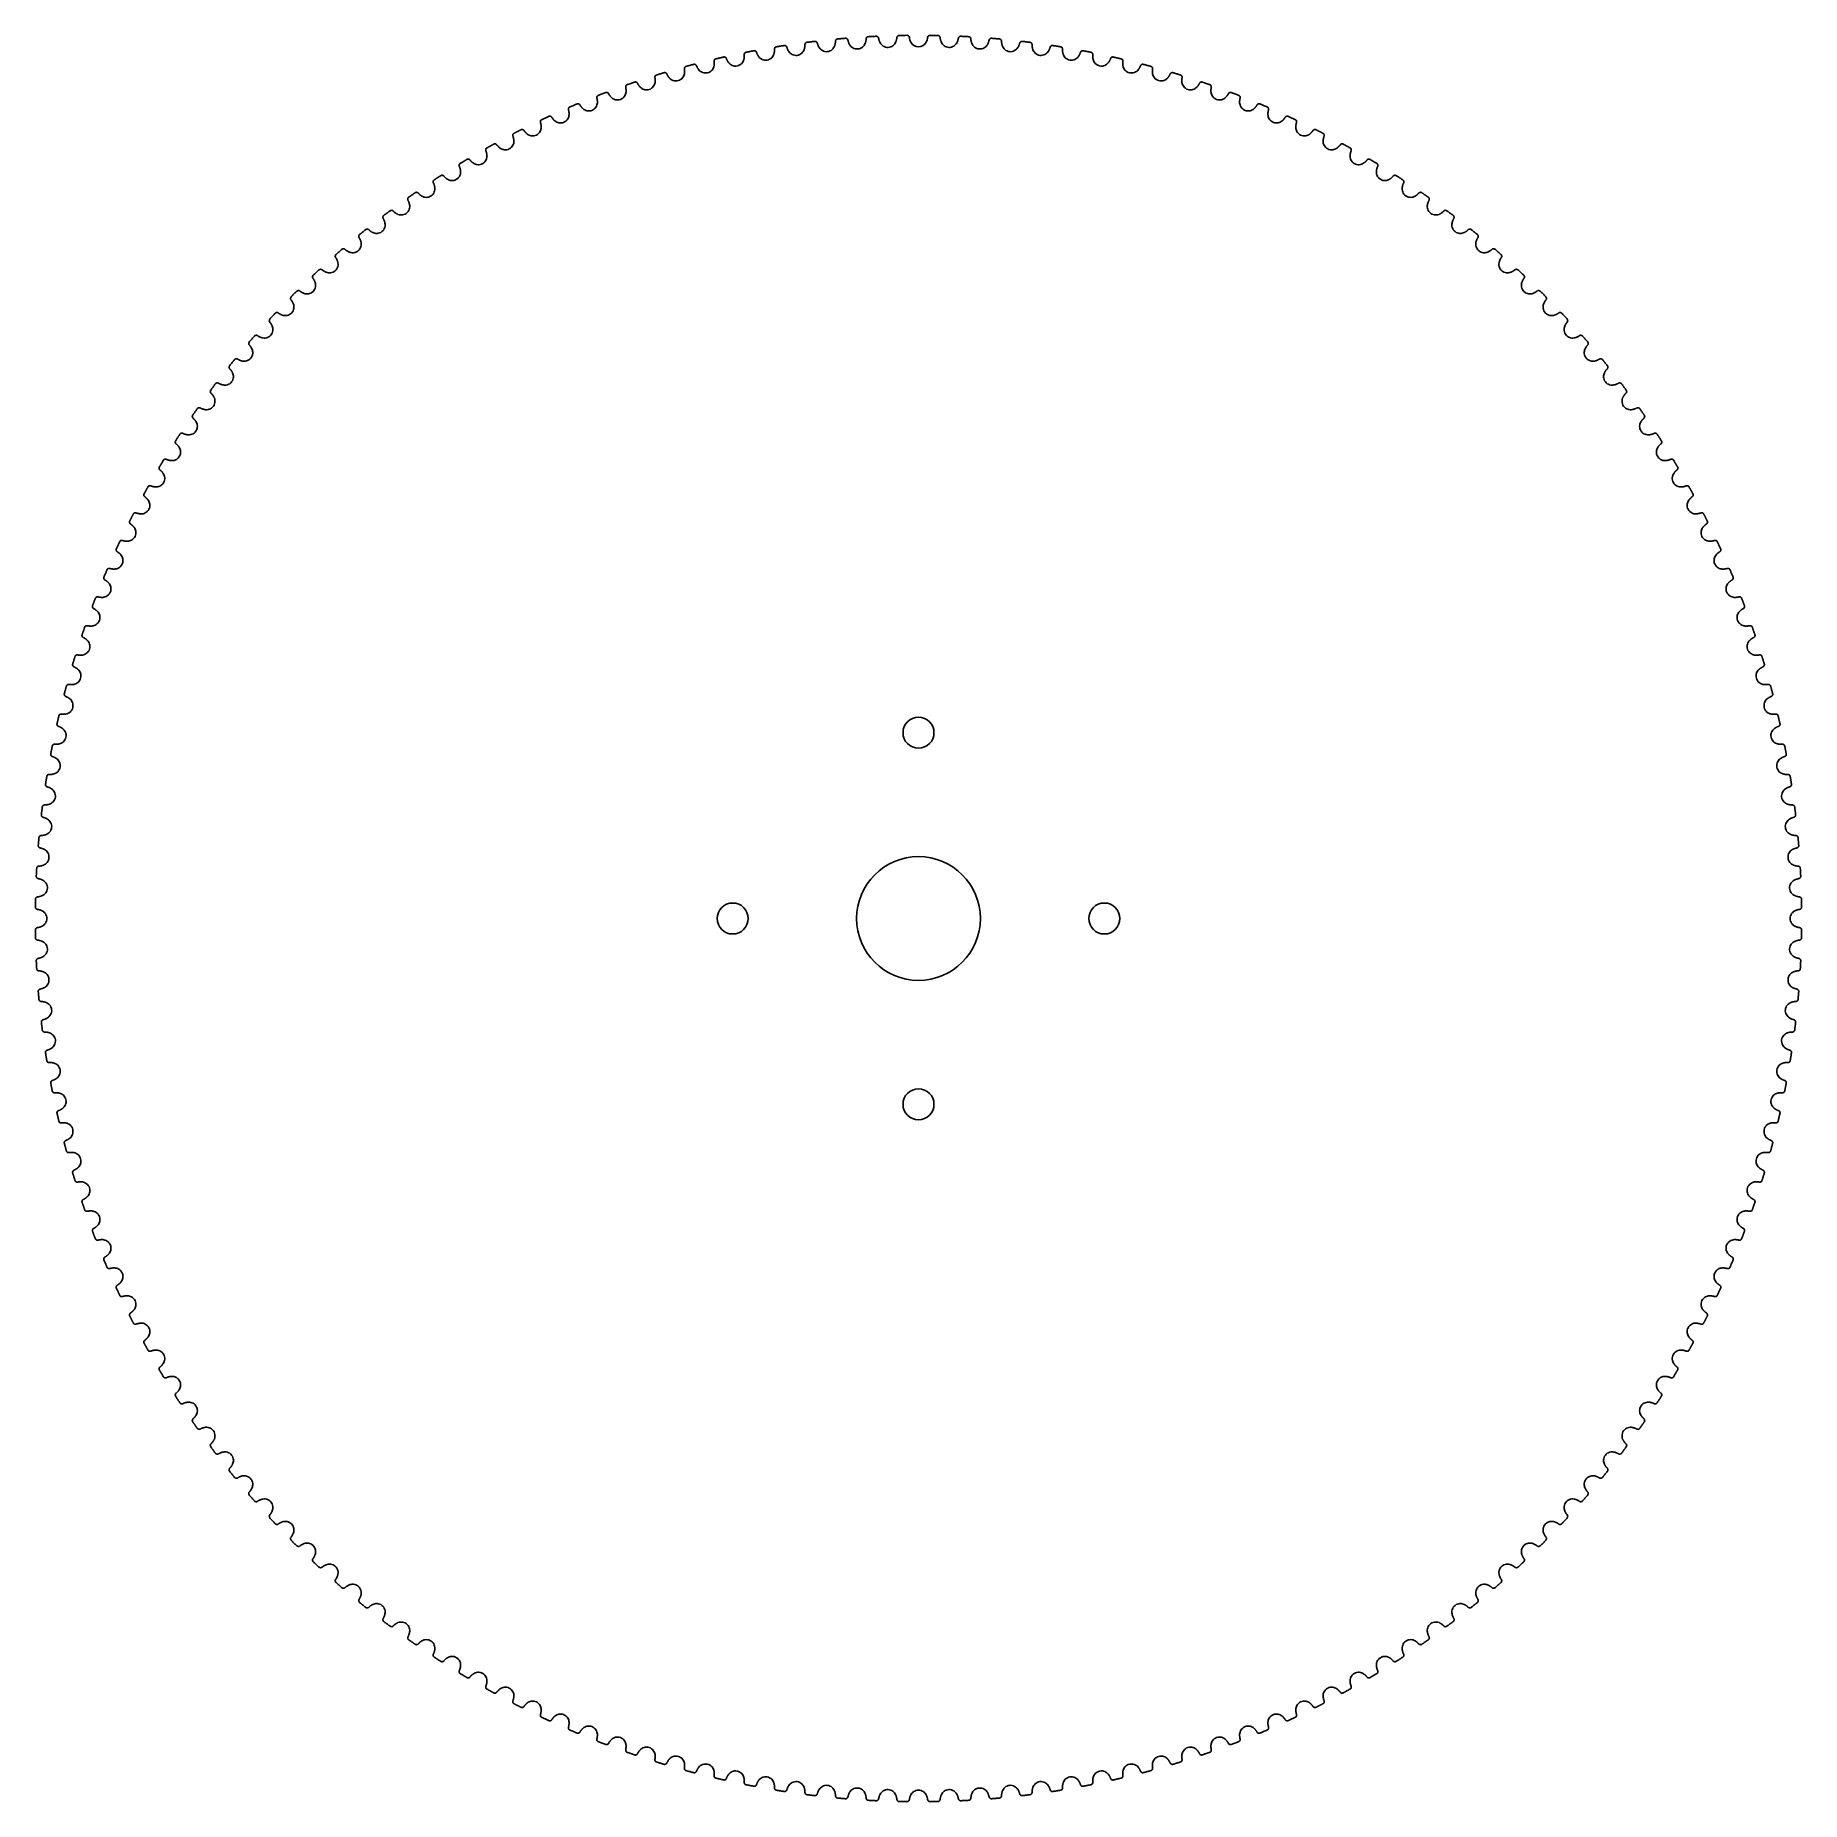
# Model space of a CAD drawing. Extents: x -57 to 57, y -57 to 57.
import ezdxf

# ---------------------------------------------------------------- set-up
doc = ezdxf.new("R2010")
doc.units = 0
doc.layers.add('Cut', color=7, linetype='CONTINUOUS')

msp = doc.modelspace()

# ---------------------------------------------------------------- linework, layer by layer
at = {"layer": 'Cut'}
for p, q in [((-11.1334, 55.9447), (-11.1334, 55.9447, 3)), ((-11.1334, 55.9447), (-11.1334, 55.9447, 3)), ((-10.6346, 56.0417), (-10.6346, 56.0417, 3)), ((-10.6346, 56.0417), (-10.6346, 56.0417, 3)), ((-10.4637, 55.94), (-10.4637, 55.94, 3)), ((-10.4637, 55.94), (-10.4637, 55.94, 3)), ((-9.2999, 56.1452), (-9.2999, 56.1452, 3)), ((-9.2999, 56.1452), (-9.2999, 56.1452, 3)), ((-9.17415, 56.2992), (-9.17415, 56.2992, 3)), ((-9.17415, 56.2992), (-9.17415, 56.2992, 3)), ((-8.67228, 56.3787), (-8.67228, 56.3787, 3)), ((-8.67228, 56.3787), (-8.67228, 56.3787, 3)), ((-8.50509, 56.2711), (-8.50509, 56.2711, 3)), ((-8.50509, 56.2711), (-8.50509, 56.2711, 3)), ((-8.37172, 55.9833), (-8.37172, 55.9833, 3)), ((-8.37172, 55.9833), (-8.37172, 55.9833, 3)), ((-7.38367, 56.1221), (-7.38367, 56.1221, 3)), ((-7.38367, 56.1221), (-7.38367, 56.1221, 3)), ((-7.3348, 56.4356), (-7.3348, 56.4356, 3)), ((-7.3348, 56.4356), (-7.3348, 56.4356, 3)), ((-7.20374, 56.5851), (-7.20374, 56.5851, 3)), ((-7.20374, 56.5851), (-7.20374, 56.5851, 3)), ((-6.69941, 56.647), (-6.69941, 56.647, 3)), ((-6.69941, 56.647), (-6.69941, 56.647, 3)), ((-6.53608, 56.5337), (-6.53608, 56.5337, 3)), ((-6.53608, 56.5337), (-6.53608, 56.5337, 3)), ((-6.41283, 56.2414), (-6.41283, 56.2414, 3)), ((-6.41283, 56.2414), (-6.41283, 56.2414, 3)), ((-5.42054, 56.3456), (-5.42054, 56.3456, 3)), ((-5.42054, 56.3456), (-5.42054, 56.3456, 3)), ((-5.36076, 56.6572), (-5.36076, 56.6572, 3)), ((-5.36076, 56.6572), (-5.36076, 56.6572, 3)), ((-5.22457, 56.802), (-5.22457, 56.802, 3)), ((-5.22457, 56.802), (-5.22457, 56.802, 3)), ((-4.71837, 56.8463), (-4.71837, 56.8463, 3)), ((-4.71837, 56.8463), (-4.71837, 56.8463, 3)), ((-4.5591, 56.7273), (-4.5591, 56.7273, 3)), ((-4.5591, 56.7273), (-4.5591, 56.7273, 3)), ((-4.44613, 56.4309), (-4.44613, 56.4309, 3)), ((-4.44613, 56.4309), (-4.44613, 56.4309, 3)), ((-3.4508, 56.5005), (-3.4508, 56.5005, 3)), ((-3.4508, 56.5005), (-3.4508, 56.5005, 3)), ((-3.38018, 56.8098), (-3.38018, 56.8098, 3)), ((-3.38018, 56.8098), (-3.38018, 56.8098, 3)), ((-3.23902, 56.9497), (-3.23902, 56.9497, 3)), ((-3.23902, 56.9497), (-3.23902, 56.9497, 3)), ((-2.73159, 56.9763), (-2.73159, 56.9763, 3)), ((-2.73159, 56.9763), (-2.73159, 56.9763, 3)), ((-2.57657, 56.8519), (-2.57657, 56.8519, 3)), ((-2.57657, 56.8519), (-2.57657, 56.8519, 3)), ((-2.47401, 56.5517), (-2.47401, 56.5517, 3)), ((-2.47401, 56.5517), (-2.47401, 56.5517, 3)), ((-1.47686, 56.5865), (-1.47686, 56.5865, 3)), ((-1.47686, 56.5865), (-1.47686, 56.5865, 3)), ((-1.39549, 56.8931), (-1.39549, 56.8931, 3)), ((-1.39549, 56.8931), (-1.39549, 56.8931, 3)), ((-1.24953, 57.0281), (-1.24953, 57.0281, 3)), ((-1.24953, 57.0281), (-1.24953, 57.0281, 3)), ((-0.74148, 57.037), (-0.74148, 57.037, 3)), ((-0.74148, 57.037), (-0.74148, 57.037, 3)), ((-0.5909, 56.9072), (-0.5909, 56.9072, 3)), ((-0.5909, 56.9072), (-0.5909, 56.9072, 3)), ((-0.49888, 56.6036), (-0.49888, 56.6036, 3)), ((-0.49888, 56.6036), (-0.49888, 56.6036, 3)), ((0.49888, 56.6036), (0.49888, 56.6036, 3)), ((0.49888, 56.6036), (0.49888, 56.6036, 3)), ((0.5909, 56.9072), (0.5909, 56.9072, 3)), ((0.5909, 56.9072), (0.5909, 56.9072, 3)), ((0.74148, 57.037), (0.74148, 57.037, 3)), ((0.74148, 57.037), (0.74148, 57.037, 3)), ((1.24953, 57.0281), (1.24953, 57.0281, 3)), ((1.24953, 57.0281), (1.24953, 57.0281, 3)), ((1.39549, 56.8931), (1.39549, 56.8931, 3)), ((1.39549, 56.8931), (1.39549, 56.8931, 3)), ((1.47686, 56.5865), (1.47686, 56.5865, 3)), ((1.47686, 56.5865), (1.47686, 56.5865, 3)), ((2.47401, 56.5517), (2.47401, 56.5517, 3)), ((2.47401, 56.5517), (2.47401, 56.5517, 3)), ((2.57657, 56.8519), (2.57657, 56.8519, 3)), ((2.57657, 56.8519), (2.57657, 56.8519, 3)), ((2.73159, 56.9763), (2.73159, 56.9763, 3)), ((2.73159, 56.9763), (2.73159, 56.9763, 3)), ((3.23902, 56.9497), (3.23902, 56.9497, 3)), ((3.23902, 56.9497), (3.23902, 56.9497, 3)), ((3.38018, 56.8098), (3.38018, 56.8098, 3)), ((3.38018, 56.8098), (3.38018, 56.8098, 3)), ((3.4508, 56.5005), (3.4508, 56.5005, 3)), ((3.4508, 56.5005), (3.4508, 56.5005, 3)), ((4.44613, 56.4309), (4.44613, 56.4309, 3)), ((4.44613, 56.4309), (4.44613, 56.4309, 3)), ((4.5591, 56.7273), (4.5591, 56.7273, 3)), ((4.5591, 56.7273), (4.5591, 56.7273, 3)), ((4.71837, 56.8463), (4.71837, 56.8463, 3)), ((4.71837, 56.8463), (4.71837, 56.8463, 3)), ((5.22457, 56.802), (5.22457, 56.802, 3)), ((5.22457, 56.802), (5.22457, 56.802, 3)), ((5.36076, 56.6572), (5.36076, 56.6572, 3)), ((5.36076, 56.6572), (5.36076, 56.6572, 3)), ((5.42054, 56.3456), (5.42054, 56.3456, 3)), ((5.42054, 56.3456), (5.42054, 56.3456, 3)), ((6.41283, 56.2414), (6.41283, 56.2414, 3)), ((6.41283, 56.2414), (6.41283, 56.2414, 3)), ((6.53608, 56.5337), (6.53608, 56.5337, 3)), ((6.53608, 56.5337), (6.53608, 56.5337, 3)), ((6.69941, 56.647), (6.69941, 56.647, 3)), ((6.69941, 56.647), (6.69941, 56.647, 3)), ((7.20374, 56.5851), (7.20374, 56.5851, 3)), ((7.20374, 56.5851), (7.20374, 56.5851, 3)), ((7.3348, 56.4356), (7.3348, 56.4356, 3)), ((7.3348, 56.4356), (7.3348, 56.4356, 3)), ((7.38367, 56.1221), (7.38367, 56.1221, 3)), ((7.38367, 56.1221), (7.38367, 56.1221, 3)), ((8.37172, 55.9833), (8.37172, 55.9833, 3)), ((8.37172, 55.9833), (8.37172, 55.9833, 3)), ((8.50509, 56.2711), (8.50509, 56.2711, 3)), ((8.50509, 56.2711), (8.50509, 56.2711, 3)), ((8.67228, 56.3787), (8.67228, 56.3787, 3)), ((8.67228, 56.3787), (8.67228, 56.3787, 3)), ((9.17415, 56.2992), (9.17415, 56.2992, 3)), ((9.17415, 56.2992), (9.17415, 56.2992, 3)), ((9.2999, 56.1452), (9.2999, 56.1452, 3)), ((9.2999, 56.1452), (9.2999, 56.1452, 3)), ((10.4637, 55.94), (10.4637, 55.94, 3)), ((10.4637, 55.94), (10.4637, 55.94, 3)), ((10.6346, 56.0417), (10.6346, 56.0417, 3)), ((10.6346, 56.0417), (10.6346, 56.0417, 3)), ((11.1334, 55.9447), (11.1334, 55.9447, 3)), ((11.1334, 55.9447), (11.1334, 55.9447, 3)), ((-15.1177, 54.8656), (-15.1177, 54.8656, 3)), ((-15.1177, 54.8656), (-15.1177, 54.8656, 3)), ((-15.0088, 55.0318), (-15.0088, 55.0318, 3)), ((-15.0088, 55.0318), (-15.0088, 55.0318, 3)), ((-14.5179, 55.1633), (-14.5179, 55.1633, 3)), ((-14.5179, 55.1633), (-14.5179, 55.1633, 3)), ((-14.3404, 55.0738), (-14.3404, 55.0738, 3)), ((-14.3404, 55.0738), (-14.3404, 55.0738, 3)), ((-14.1777, 54.8015), (-14.1777, 54.8015, 3)), ((-14.1777, 54.8015), (-14.1777, 54.8015, 3)), ((-13.2096, 55.0429), (-13.2096, 55.0429, 3)), ((-13.2096, 55.0429), (-13.2096, 55.0429, 3)), ((-13.1937, 55.3597), (-13.1937, 55.3597, 3)), ((-13.1937, 55.3597), (-13.1937, 55.3597, 3)), ((-13.079, 55.5221), (-13.079, 55.5221, 3)), ((-13.079, 55.5221), (-13.079, 55.5221, 3)), ((-12.5839, 55.6364), (-12.5839, 55.6364, 3)), ((-12.5839, 55.6364), (-12.5839, 55.6364, 3)), ((-12.4097, 55.5408), (-12.4097, 55.5408, 3)), ((-12.4097, 55.5408), (-12.4097, 55.5408, 3)), ((-12.2565, 55.2629), (-12.2565, 55.2629, 3)), ((-12.2565, 55.2629), (-12.2565, 55.2629, 3)), ((-11.2806, 55.4704), (-11.2806, 55.4704, 3)), ((-11.2806, 55.4704), (-11.2806, 55.4704, 3)), ((-11.2537, 55.7865), (-11.2537, 55.7865, 3)), ((-11.2537, 55.7865), (-11.2537, 55.7865, 3)), ((-10.3204, 55.657), (-10.3204, 55.657, 3)), ((-10.3204, 55.657), (-10.3204, 55.657, 3)), ((-9.33781, 55.8303), (-9.33781, 55.8303, 3)), ((-9.33781, 55.8303), (-9.33781, 55.8303, 3)), ((9.33781, 55.8303), (9.33781, 55.8303, 3)), ((9.33781, 55.8303), (9.33781, 55.8303, 3)), ((10.3204, 55.657), (10.3204, 55.657, 3)), ((10.3204, 55.657), (10.3204, 55.657, 3)), ((11.2537, 55.7865), (11.2537, 55.7865, 3)), ((11.2537, 55.7865), (11.2537, 55.7865, 3)), ((11.2806, 55.4704), (11.2806, 55.4704, 3)), ((11.2806, 55.4704), (11.2806, 55.4704, 3)), ((12.2565, 55.2629), (12.2565, 55.2629, 3)), ((12.2565, 55.2629), (12.2565, 55.2629, 3)), ((12.4097, 55.5408), (12.4097, 55.5408, 3)), ((12.4097, 55.5408), (12.4097, 55.5408, 3)), ((12.5839, 55.6364), (12.5839, 55.6364, 3)), ((12.5839, 55.6364), (12.5839, 55.6364, 3)), ((13.079, 55.5221), (13.079, 55.5221, 3)), ((13.079, 55.5221), (13.079, 55.5221, 3)), ((13.1937, 55.3597), (13.1937, 55.3597, 3)), ((13.1937, 55.3597), (13.1937, 55.3597, 3)), ((13.2096, 55.0429), (13.2096, 55.0429, 3)), ((13.2096, 55.0429), (13.2096, 55.0429, 3)), ((14.1777, 54.8015), (14.1777, 54.8015, 3)), ((14.1777, 54.8015), (14.1777, 54.8015, 3)), ((14.3404, 55.0738), (14.3404, 55.0738, 3)), ((14.3404, 55.0738), (14.3404, 55.0738, 3)), ((14.5179, 55.1633), (14.5179, 55.1633, 3)), ((14.5179, 55.1633), (14.5179, 55.1633, 3)), ((15.0088, 55.0318), (15.0088, 55.0318, 3)), ((15.0088, 55.0318), (15.0088, 55.0318, 3)), ((15.1177, 54.8656), (15.1177, 54.8656, 3)), ((15.1177, 54.8656), (15.1177, 54.8656, 3)), ((-18.9081, 53.6773), (-18.9081, 53.6773, 3)), ((-18.9081, 53.6773), (-18.9081, 53.6773, 3)), ((-18.811, 53.8508), (-18.811, 53.8508, 3)), ((-18.811, 53.8508), (-18.811, 53.8508, 3)), ((-18.3306, 54.0162), (-18.3306, 54.0162, 3)), ((-18.3306, 54.0162), (-18.3306, 54.0162, 3)), ((-18.1473, 53.9393), (-18.1473, 53.9393, 3)), ((-18.1473, 53.9393), (-18.1473, 53.9393, 3)), ((-17.9659, 53.679), (-17.9659, 53.679, 3)), ((-17.9659, 53.679), (-17.9659, 53.679, 3)), ((-17.0233, 54.3045), (-17.0233, 54.3045, 3)), ((-17.0233, 54.3045), (-17.0233, 54.3045, 3)), ((-17.017, 53.9874), (-17.017, 53.9874, 3)), ((-17.017, 53.9874), (-17.017, 53.9874, 3)), ((-16.9202, 54.4745), (-16.9202, 54.4745, 3)), ((-16.9202, 54.4745), (-16.9202, 54.4745, 3)), ((-16.4343, 54.6231), (-16.4343, 54.6231, 3)), ((-16.4343, 54.6231), (-16.4343, 54.6231, 3)), ((-16.2537, 54.5398), (-16.2537, 54.5398, 3)), ((-16.2537, 54.5398), (-16.2537, 54.5398, 3)), ((-16.0816, 54.2733), (-16.0816, 54.2733, 3)), ((-16.0816, 54.2733), (-16.0816, 54.2733, 3)), ((-15.1225, 54.5484), (-15.1225, 54.5484, 3)), ((-15.1225, 54.5484), (-15.1225, 54.5484, 3)), ((15.1225, 54.5484), (15.1225, 54.5484, 3)), ((15.1225, 54.5484), (15.1225, 54.5484, 3)), ((16.0816, 54.2733), (16.0816, 54.2733, 3)), ((16.0816, 54.2733), (16.0816, 54.2733, 3)), ((16.2537, 54.5398), (16.2537, 54.5398, 3)), ((16.2537, 54.5398), (16.2537, 54.5398, 3)), ((16.4343, 54.6231), (16.4343, 54.6231, 3)), ((16.4343, 54.6231), (16.4343, 54.6231, 3)), ((16.9202, 54.4745), (16.9202, 54.4745, 3)), ((16.9202, 54.4745), (16.9202, 54.4745, 3)), ((17.017, 53.9874), (17.017, 53.9874, 3)), ((17.017, 53.9874), (17.017, 53.9874, 3)), ((17.0233, 54.3045), (17.0233, 54.3045, 3)), ((17.0233, 54.3045), (17.0233, 54.3045, 3)), ((17.9659, 53.679), (17.9659, 53.679, 3)), ((17.9659, 53.679), (17.9659, 53.679, 3)), ((18.1473, 53.9393), (18.1473, 53.9393, 3)), ((18.1473, 53.9393), (18.1473, 53.9393, 3)), ((18.3306, 54.0162), (18.3306, 54.0162, 3)), ((18.3306, 54.0162), (18.3306, 54.0162, 3)), ((18.811, 53.8508), (18.811, 53.8508, 3)), ((18.811, 53.8508), (18.811, 53.8508, 3)), ((18.9081, 53.6773), (18.9081, 53.6773, 3)), ((18.9081, 53.6773), (18.9081, 53.6773, 3)), ((-22.0539, 52.606), (-22.0539, 52.606, 3)), ((-22.0539, 52.606), (-22.0539, 52.606, 3)), ((-21.8657, 52.5421), (-21.8657, 52.5421, 3)), ((-21.8657, 52.5421), (-21.8657, 52.5421, 3)), ((-20.7699, 52.9848), (-20.7699, 52.9848, 3)), ((-20.7699, 52.9848), (-20.7699, 52.9848, 3)), ((-20.7415, 52.6688), (-20.7415, 52.6688, 3)), ((-20.7415, 52.6688), (-20.7415, 52.6688, 3)), ((-20.6789, 53.1615), (-20.6789, 53.1615, 3)), ((-20.6789, 53.1615), (-20.6789, 53.1615, 3)), ((-20.2046, 53.3436), (-20.2046, 53.3436, 3)), ((-20.2046, 53.3436), (-20.2046, 53.3436, 3)), ((-20.0187, 53.2731), (-20.0187, 53.2731, 3)), ((-20.0187, 53.2731), (-20.0187, 53.2731, 3)), ((-19.8284, 53.0193), (-19.8284, 53.0193, 3)), ((-19.8284, 53.0193), (-19.8284, 53.0193, 3)), ((-18.8908, 53.3606), (-18.8908, 53.3606, 3)), ((-18.8908, 53.3606), (-18.8908, 53.3606, 3)), ((18.8908, 53.3606), (18.8908, 53.3606, 3)), ((18.8908, 53.3606), (18.8908, 53.3606, 3)), ((19.8284, 53.0193), (19.8284, 53.0193, 3)), ((19.8284, 53.0193), (19.8284, 53.0193, 3)), ((20.0187, 53.2731), (20.0187, 53.2731, 3)), ((20.0187, 53.2731), (20.0187, 53.2731, 3)), ((20.2046, 53.3436), (20.2046, 53.3436, 3)), ((20.2046, 53.3436), (20.2046, 53.3436, 3)), ((20.6789, 53.1615), (20.6789, 53.1615, 3)), ((20.6789, 53.1615), (20.6789, 53.1615, 3)), ((20.7415, 52.6688), (20.7415, 52.6688, 3)), ((20.7415, 52.6688), (20.7415, 52.6688, 3)), ((20.7699, 52.9848), (20.7699, 52.9848, 3)), ((20.7699, 52.9848), (20.7699, 52.9848, 3)), ((21.8657, 52.5421), (21.8657, 52.5421, 3)), ((21.8657, 52.5421), (21.8657, 52.5421, 3)), ((22.0539, 52.606), (22.0539, 52.606, 3)), ((22.0539, 52.606), (22.0539, 52.606, 3)), ((-24.4154, 51.4069), (-24.4154, 51.4069, 3)), ((-24.4154, 51.4069), (-24.4154, 51.4069, 3)), ((-24.3369, 51.5895), (-24.3369, 51.5895, 3)), ((-24.3369, 51.5895), (-24.3369, 51.5895, 3)), ((-23.8764, 51.8043), (-23.8764, 51.8043, 3)), ((-23.8764, 51.8043), (-23.8764, 51.8043, 3)), ((-23.686, 51.7469), (-23.686, 51.7469, 3)), ((-23.686, 51.7469), (-23.686, 51.7469, 3)), ((-23.4785, 51.507), (-23.4785, 51.507, 3)), ((-23.4785, 51.507), (-23.4785, 51.507, 3)), ((-22.6064, 52.2276), (-22.6064, 52.2276, 3)), ((-22.6064, 52.2276), (-22.6064, 52.2276, 3)), ((-22.567, 51.9129), (-22.567, 51.9129, 3)), ((-22.567, 51.9129), (-22.567, 51.9129, 3)), ((-22.5216, 52.4074), (-22.5216, 52.4074, 3)), ((-22.5216, 52.4074), (-22.5216, 52.4074, 3)), ((-21.6666, 52.295), (-21.6666, 52.295, 3)), ((-21.6666, 52.295), (-21.6666, 52.295, 3)), ((21.6666, 52.295), (21.6666, 52.295, 3)), ((21.6666, 52.295), (21.6666, 52.295, 3)), ((22.5216, 52.4074), (22.5216, 52.4074, 3)), ((22.5216, 52.4074), (22.5216, 52.4074, 3)), ((22.567, 51.9129), (22.567, 51.9129, 3)), ((22.567, 51.9129), (22.567, 51.9129, 3)), ((22.6064, 52.2276), (22.6064, 52.2276, 3)), ((22.6064, 52.2276), (22.6064, 52.2276, 3)), ((23.4785, 51.507), (23.4785, 51.507, 3)), ((23.4785, 51.507), (23.4785, 51.507, 3)), ((23.686, 51.7469), (23.686, 51.7469, 3)), ((23.686, 51.7469), (23.686, 51.7469, 3)), ((23.8764, 51.8043), (23.8764, 51.8043, 3)), ((23.8764, 51.8043), (23.8764, 51.8043, 3)), ((24.3369, 51.5895), (24.3369, 51.5895, 3)), ((24.3369, 51.5895), (24.3369, 51.5895, 3)), ((24.4154, 51.4069), (24.4154, 51.4069, 3)), ((24.4154, 51.4069), (24.4154, 51.4069, 3)), ((-26.1946, 50.5235), (-26.1946, 50.5235, 3)), ((-26.1946, 50.5235), (-26.1946, 50.5235, 3)), ((-26.1333, 50.2122), (-26.1333, 50.2122, 3)), ((-26.1333, 50.2122), (-26.1333, 50.2122, 3)), ((-26.1225, 50.7088), (-26.1225, 50.7088, 3)), ((-26.1225, 50.7088), (-26.1225, 50.7088, 3)), ((-25.6698, 50.9394), (-25.6698, 50.9394, 3)), ((-25.6698, 50.9394), (-25.6698, 50.9394, 3)), ((-25.4776, 50.8888), (-25.4776, 50.8888, 3)), ((-25.4776, 50.8888), (-25.4776, 50.8888, 3)), ((-25.2618, 50.6563), (-25.2618, 50.6563, 3)), ((-25.2618, 50.6563), (-25.2618, 50.6563, 3)), ((-24.365, 51.0937), (-24.365, 51.0937, 3)), ((-24.365, 51.0937), (-24.365, 51.0937, 3)), ((24.365, 51.0937), (24.365, 51.0937, 3)), ((24.365, 51.0937), (24.365, 51.0937, 3)), ((25.2618, 50.6563), (25.2618, 50.6563, 3)), ((25.2618, 50.6563), (25.2618, 50.6563, 3)), ((25.4776, 50.8888), (25.4776, 50.8888, 3)), ((25.4776, 50.8888), (25.4776, 50.8888, 3)), ((25.6698, 50.9394), (25.6698, 50.9394, 3)), ((25.6698, 50.9394), (25.6698, 50.9394, 3)), ((26.1225, 50.7088), (26.1225, 50.7088, 3)), ((26.1225, 50.7088), (26.1225, 50.7088, 3)), ((26.1333, 50.2122), (26.1333, 50.2122, 3)), ((26.1333, 50.2122), (26.1333, 50.2122, 3)), ((26.1946, 50.5235), (26.1946, 50.5235, 3)), ((26.1946, 50.5235), (26.1946, 50.5235, 3)), ((-27.9418, 49.5785), (-27.9418, 49.5785, 3)), ((-27.9418, 49.5785), (-27.9418, 49.5785, 3)), ((-27.8763, 49.7662), (-27.8763, 49.7662, 3)), ((-27.8763, 49.7662), (-27.8763, 49.7662, 3)), ((-27.8697, 49.2696), (-27.8697, 49.2696, 3)), ((-27.8697, 49.2696), (-27.8697, 49.2696, 3)), ((-27.4319, 50.0125), (-27.4319, 50.0125, 3)), ((-27.4319, 50.0125), (-27.4319, 50.0125, 3)), ((-27.238, 49.9686), (-27.238, 49.9686, 3)), ((-27.238, 49.9686), (-27.238, 49.9686, 3)), ((-27.0143, 49.7438), (-27.0143, 49.7438, 3)), ((-27.0143, 49.7438), (-27.0143, 49.7438, 3)), ((27.0143, 49.7438), (27.0143, 49.7438, 3)), ((27.0143, 49.7438), (27.0143, 49.7438, 3)), ((27.238, 49.9686), (27.238, 49.9686, 3)), ((27.238, 49.9686), (27.238, 49.9686, 3)), ((27.4319, 50.0125), (27.4319, 50.0125, 3)), ((27.4319, 50.0125), (27.4319, 50.0125, 3)), ((27.8697, 49.2696), (27.8697, 49.2696, 3)), ((27.8697, 49.2696), (27.8697, 49.2696, 3)), ((27.8763, 49.7662), (27.8763, 49.7662, 3)), ((27.8763, 49.7662), (27.8763, 49.7662, 3)), ((27.9418, 49.5785), (27.9418, 49.5785, 3)), ((27.9418, 49.5785), (27.9418, 49.5785, 3)), ((-30.8538, 47.9772), (-30.8538, 47.9772, 3)), ((-30.8538, 47.9772), (-30.8538, 47.9772, 3)), ((-30.6573, 47.9469), (-30.6573, 47.9469, 3)), ((-30.6573, 47.9469), (-30.6573, 47.9469, 3)), ((-29.6551, 48.5731), (-29.6551, 48.5731, 3)), ((-29.6551, 48.5731), (-29.6551, 48.5731, 3)), ((-29.5962, 48.763), (-29.5962, 48.763, 3)), ((-29.5962, 48.763), (-29.5962, 48.763, 3)), ((-29.5723, 48.2669), (-29.5723, 48.2669, 3)), ((-29.5723, 48.2669), (-29.5723, 48.2669, 3)), ((-29.1606, 49.0247), (-29.1606, 49.0247, 3)), ((-29.1606, 49.0247), (-29.1606, 49.0247, 3)), ((-28.9653, 48.9876), (-28.9653, 48.9876, 3)), ((-28.9653, 48.9876), (-28.9653, 48.9876, 3)), ((-28.7338, 48.7707), (-28.7338, 48.7707, 3)), ((-28.7338, 48.7707), (-28.7338, 48.7707, 3)), ((28.7338, 48.7707), (28.7338, 48.7707, 3)), ((28.7338, 48.7707), (28.7338, 48.7707, 3)), ((28.9653, 48.9876), (28.9653, 48.9876, 3)), ((28.9653, 48.9876), (28.9653, 48.9876, 3)), ((29.1606, 49.0247), (29.1606, 49.0247, 3)), ((29.1606, 49.0247), (29.1606, 49.0247, 3)), ((29.5723, 48.2669), (29.5723, 48.2669, 3)), ((29.5723, 48.2669), (29.5723, 48.2669, 3)), ((29.5962, 48.763), (29.5962, 48.763, 3)), ((29.5962, 48.763), (29.5962, 48.763, 3)), ((29.6551, 48.5731), (29.6551, 48.5731, 3)), ((29.6551, 48.5731), (29.6551, 48.5731, 3)), ((30.6573, 47.9469), (30.6573, 47.9469, 3)), ((30.6573, 47.9469), (30.6573, 47.9469, 3)), ((30.8538, 47.9772), (30.8538, 47.9772, 3)), ((30.8538, 47.9772), (30.8538, 47.9772, 3)), ((-32.5094, 46.8712), (-32.5094, 46.8712, 3)), ((-32.5094, 46.8712), (-32.5094, 46.8712, 3)), ((-32.312, 46.8478), (-32.312, 46.8478, 3)), ((-32.312, 46.8478), (-32.312, 46.8478, 3)), ((-31.3322, 47.5086), (-31.3322, 47.5086, 3)), ((-31.3322, 47.5086), (-31.3322, 47.5086, 3)), ((-31.2799, 47.7004), (-31.2799, 47.7004, 3)), ((-31.2799, 47.7004), (-31.2799, 47.7004, 3)), ((-31.2387, 47.2055), (-31.2387, 47.2055, 3)), ((-31.2387, 47.2055), (-31.2387, 47.2055, 3)), ((-30.4184, 47.7382), (-30.4184, 47.7382, 3)), ((-30.4184, 47.7382), (-30.4184, 47.7382, 3)), ((30.4184, 47.7382), (30.4184, 47.7382, 3)), ((30.4184, 47.7382), (30.4184, 47.7382, 3)), ((31.2387, 47.2055), (31.2387, 47.2055, 3)), ((31.2387, 47.2055), (31.2387, 47.2055, 3)), ((31.2799, 47.7004), (31.2799, 47.7004, 3)), ((31.2799, 47.7004), (31.2799, 47.7004, 3)), ((31.3322, 47.5086), (31.3322, 47.5086, 3)), ((31.3322, 47.5086), (31.3322, 47.5086, 3)), ((32.312, 46.8478), (32.312, 46.8478, 3)), ((32.312, 46.8478), (32.312, 46.8478, 3)), ((32.5094, 46.8712), (32.5094, 46.8712, 3)), ((32.5094, 46.8712), (32.5094, 46.8712, 3)), ((-34.1254, 45.708), (-34.1254, 45.708, 3)), ((-34.1254, 45.708), (-34.1254, 45.708, 3)), ((-33.9272, 45.6915), (-33.9272, 45.6915, 3)), ((-33.9272, 45.6915), (-33.9272, 45.6915, 3)), ((-32.9711, 46.3862), (-32.9711, 46.3862, 3)), ((-32.9711, 46.3862), (-32.9711, 46.3862, 3)), ((-32.9256, 46.5797), (-32.9256, 46.5797, 3)), ((-32.9256, 46.5797), (-32.9256, 46.5797, 3)), ((-32.8671, 46.0865), (-32.8671, 46.0865, 3)), ((-32.8671, 46.0865), (-32.8671, 46.0865, 3)), ((-32.0659, 46.6475), (-32.0659, 46.6475, 3)), ((-32.0659, 46.6475), (-32.0659, 46.6475, 3)), ((32.0659, 46.6475), (32.0659, 46.6475, 3)), ((32.0659, 46.6475), (32.0659, 46.6475, 3)), ((32.8671, 46.0865), (32.8671, 46.0865, 3)), ((32.8671, 46.0865), (32.8671, 46.0865, 3)), ((32.9256, 46.5797), (32.9256, 46.5797, 3)), ((32.9256, 46.5797), (32.9256, 46.5797, 3)), ((32.9711, 46.3862), (32.9711, 46.3862, 3)), ((32.9711, 46.3862), (32.9711, 46.3862, 3)), ((33.9272, 45.6915), (33.9272, 45.6915, 3)), ((33.9272, 45.6915), (33.9272, 45.6915, 3)), ((34.1254, 45.708), (34.1254, 45.708, 3)), ((34.1254, 45.708), (34.1254, 45.708, 3)), ((-35.6998, 44.4892), (-35.6998, 44.4892, 3)), ((-35.6998, 44.4892), (-35.6998, 44.4892, 3)), ((-34.5699, 45.2073), (-34.5699, 45.2073, 3)), ((-34.5699, 45.2073), (-34.5699, 45.2073, 3)), ((-34.5312, 45.4022), (-34.5312, 45.4022, 3)), ((-34.5312, 45.4022), (-34.5312, 45.4022, 3)), ((-34.4555, 44.9114), (-34.4555, 44.9114, 3)), ((-34.4555, 44.9114), (-34.4555, 44.9114, 3)), ((-33.6743, 45.5), (-33.6743, 45.5, 3)), ((-33.6743, 45.5), (-33.6743, 45.5, 3)), ((33.6743, 45.5), (33.6743, 45.5, 3)), ((33.6743, 45.5), (33.6743, 45.5, 3)), ((34.4555, 44.9114), (34.4555, 44.9114, 3)), ((34.4555, 44.9114), (34.4555, 44.9114, 3)), ((34.5312, 45.4022), (34.5312, 45.4022, 3)), ((34.5312, 45.4022), (34.5312, 45.4022, 3)), ((34.5699, 45.2073), (34.5699, 45.2073, 3)), ((34.5699, 45.2073), (34.5699, 45.2073, 3)), ((35.6998, 44.4892), (35.6998, 44.4892, 3)), ((35.6998, 44.4892), (35.6998, 44.4892, 3)), ((-36.1266, 43.9732), (-36.1266, 43.9732, 3)), ((-36.1266, 43.9732), (-36.1266, 43.9732, 3)), ((-36.0946, 44.1695), (-36.0946, 44.1695, 3)), ((-36.0946, 44.1695), (-36.0946, 44.1695, 3)), ((-36.0019, 43.6815), (-36.0019, 43.6815, 3)), ((-36.0019, 43.6815), (-36.0019, 43.6815, 3)), ((-35.5012, 44.4797), (-35.5012, 44.4797, 3)), ((-35.5012, 44.4797), (-35.5012, 44.4797, 3)), ((-35.2418, 44.2971), (-35.2418, 44.2971, 3)), ((-35.2418, 44.2971), (-35.2418, 44.2971, 3)), ((35.2418, 44.2971), (35.2418, 44.2971, 3)), ((35.2418, 44.2971), (35.2418, 44.2971, 3)), ((35.5012, 44.4797), (35.5012, 44.4797, 3)), ((35.5012, 44.4797), (35.5012, 44.4797, 3)), ((36.0019, 43.6815), (36.0019, 43.6815, 3)), ((36.0019, 43.6815), (36.0019, 43.6815, 3)), ((36.0946, 44.1695), (36.0946, 44.1695, 3)), ((36.0946, 44.1695), (36.0946, 44.1695, 3)), ((36.1266, 43.9732), (36.1266, 43.9732, 3)), ((36.1266, 43.9732), (36.1266, 43.9732, 3)), ((-37.6392, 42.6857), (-37.6392, 42.6857, 3)), ((-37.6392, 42.6857), (-37.6392, 42.6857, 3)), ((-37.6141, 42.8829), (-37.6141, 42.8829, 3)), ((-37.6141, 42.8829), (-37.6141, 42.8829, 3)), ((-37.5044, 42.3985), (-37.5044, 42.3985, 3)), ((-37.5044, 42.3985), (-37.5044, 42.3985, 3)), ((-37.2307, 43.2162), (-37.2307, 43.2162, 3)), ((-37.2307, 43.2162), (-37.2307, 43.2162, 3)), ((-37.0319, 43.2136), (-37.0319, 43.2136, 3)), ((-37.0319, 43.2136), (-37.0319, 43.2136, 3)), ((-36.7662, 43.0402), (-36.7662, 43.0402, 3)), ((-36.7662, 43.0402), (-36.7662, 43.0402, 3)), ((36.7662, 43.0402), (36.7662, 43.0402, 3)), ((36.7662, 43.0402), (36.7662, 43.0402, 3)), ((37.0319, 43.2136), (37.0319, 43.2136, 3)), ((37.0319, 43.2136), (37.0319, 43.2136, 3)), ((37.2307, 43.2162), (37.2307, 43.2162, 3)), ((37.2307, 43.2162), (37.2307, 43.2162, 3)), ((37.5044, 42.3985), (37.5044, 42.3985, 3)), ((37.5044, 42.3985), (37.5044, 42.3985, 3)), ((37.6141, 42.8829), (37.6141, 42.8829, 3)), ((37.6141, 42.8829), (37.6141, 42.8829, 3)), ((37.6392, 42.6857), (37.6392, 42.6857, 3)), ((37.6392, 42.6857), (37.6392, 42.6857, 3)), ((-39.106, 41.3461), (-39.106, 41.3461, 3)), ((-39.106, 41.3461), (-39.106, 41.3461, 3)), ((-39.0878, 41.544), (-39.0878, 41.544, 3)), ((-39.0878, 41.544), (-39.0878, 41.544, 3)), ((-38.7162, 41.8906), (-38.7162, 41.8906, 3)), ((-38.7162, 41.8906), (-38.7162, 41.8906, 3)), ((-38.5174, 41.8949), (-38.5174, 41.8949, 3)), ((-38.5174, 41.8949), (-38.5174, 41.8949, 3)), ((-38.2459, 41.7308), (-38.2459, 41.7308, 3)), ((-38.2459, 41.7308), (-38.2459, 41.7308, 3)), ((38.2459, 41.7308), (38.2459, 41.7308, 3)), ((38.2459, 41.7308), (38.2459, 41.7308, 3)), ((38.5174, 41.8949), (38.5174, 41.8949, 3)), ((38.5174, 41.8949), (38.5174, 41.8949, 3)), ((38.7162, 41.8906), (38.7162, 41.8906, 3)), ((38.7162, 41.8906), (38.7162, 41.8906, 3)), ((39.0878, 41.544), (39.0878, 41.544, 3)), ((39.0878, 41.544), (39.0878, 41.544, 3)), ((39.106, 41.3461), (39.106, 41.3461, 3)), ((39.106, 41.3461), (39.106, 41.3461, 3)), ((-40.5251, 39.9561), (-40.5251, 39.9561, 3)), ((-40.5251, 39.9561), (-40.5251, 39.9561, 3)), ((-40.5139, 40.1546), (-40.5139, 40.1546, 3)), ((-40.5139, 40.1546), (-40.5139, 40.1546, 3)), ((-40.1546, 40.5139), (-40.1546, 40.5139, 3)), ((-40.1546, 40.5139), (-40.1546, 40.5139, 3)), ((-39.9561, 40.5251), (-39.9561, 40.5251, 3)), ((-39.9561, 40.5251), (-39.9561, 40.5251, 3)), ((-39.679, 40.3707), (-39.679, 40.3707, 3)), ((-39.679, 40.3707), (-39.679, 40.3707, 3)), ((-38.9613, 41.0638), (-38.9613, 41.0638, 3)), ((-38.9613, 41.0638), (-38.9613, 41.0638, 3)), ((38.9613, 41.0638), (38.9613, 41.0638, 3)), ((38.9613, 41.0638), (38.9613, 41.0638, 3)), ((39.679, 40.3707), (39.679, 40.3707, 3)), ((39.679, 40.3707), (39.679, 40.3707, 3)), ((39.9561, 40.5251), (39.9561, 40.5251, 3)), ((39.9561, 40.5251), (39.9561, 40.5251, 3)), ((40.1546, 40.5139), (40.1546, 40.5139, 3)), ((40.1546, 40.5139), (40.1546, 40.5139, 3)), ((40.5139, 40.1546), (40.5139, 40.1546, 3)), ((40.5139, 40.1546), (40.5139, 40.1546, 3)), ((40.5251, 39.9561), (40.5251, 39.9561, 3)), ((40.5251, 39.9561), (40.5251, 39.9561, 3)), ((-41.544, 39.0878), (-41.544, 39.0878, 3)), ((-41.544, 39.0878), (-41.544, 39.0878, 3)), ((-41.3461, 39.106), (-41.3461, 39.106, 3)), ((-41.3461, 39.106), (-41.3461, 39.106, 3)), ((-41.0638, 38.9613), (-41.0638, 38.9613, 3)), ((-41.0638, 38.9613), (-41.0638, 38.9613, 3)), ((-40.3707, 39.679), (-40.3707, 39.679, 3)), ((-40.3707, 39.679), (-40.3707, 39.679, 3)), ((40.3707, 39.679), (40.3707, 39.679, 3)), ((40.3707, 39.679), (40.3707, 39.679, 3)), ((41.0638, 38.9613), (41.0638, 38.9613, 3)), ((41.0638, 38.9613), (41.0638, 38.9613, 3)), ((41.3461, 39.106), (41.3461, 39.106, 3)), ((41.3461, 39.106), (41.3461, 39.106, 3)), ((41.544, 39.0878), (41.544, 39.0878, 3)), ((41.544, 39.0878), (41.544, 39.0878, 3)), ((-41.8949, 38.5174), (-41.8949, 38.5174, 3)), ((-41.8949, 38.5174), (-41.8949, 38.5174, 3)), ((-41.8906, 38.7162), (-41.8906, 38.7162, 3)), ((-41.8906, 38.7162), (-41.8906, 38.7162, 3)), ((-41.7308, 38.2459), (-41.7308, 38.2459, 3)), ((-41.7308, 38.2459), (-41.7308, 38.2459, 3)), ((41.7308, 38.2459), (41.7308, 38.2459, 3)), ((41.7308, 38.2459), (41.7308, 38.2459, 3)), ((41.8906, 38.7162), (41.8906, 38.7162, 3)), ((41.8906, 38.7162), (41.8906, 38.7162, 3)), ((41.8949, 38.5174), (41.8949, 38.5174, 3)), ((41.8949, 38.5174), (41.8949, 38.5174, 3)), ((-43.2162, 37.2307), (-43.2162, 37.2307, 3)), ((-43.2162, 37.2307), (-43.2162, 37.2307, 3)), ((-43.2136, 37.0319), (-43.2136, 37.0319, 3)), ((-43.2136, 37.0319), (-43.2136, 37.0319, 3)), ((-43.0402, 36.7662), (-43.0402, 36.7662, 3)), ((-43.0402, 36.7662), (-43.0402, 36.7662, 3)), ((-42.8829, 37.6141), (-42.8829, 37.6141, 3)), ((-42.8829, 37.6141), (-42.8829, 37.6141, 3)), ((-42.6857, 37.6392), (-42.6857, 37.6392, 3)), ((-42.6857, 37.6392), (-42.6857, 37.6392, 3)), ((-42.3985, 37.5044), (-42.3985, 37.5044, 3)), ((-42.3985, 37.5044), (-42.3985, 37.5044, 3)), ((42.3985, 37.5044), (42.3985, 37.5044, 3)), ((42.3985, 37.5044), (42.3985, 37.5044, 3)), ((42.6857, 37.6392), (42.6857, 37.6392, 3)), ((42.6857, 37.6392), (42.6857, 37.6392, 3)), ((42.8829, 37.6141), (42.8829, 37.6141, 3)), ((42.8829, 37.6141), (42.8829, 37.6141, 3)), ((43.0402, 36.7662), (43.0402, 36.7662, 3)), ((43.0402, 36.7662), (43.0402, 36.7662, 3)), ((43.2136, 37.0319), (43.2136, 37.0319, 3)), ((43.2136, 37.0319), (43.2136, 37.0319, 3)), ((43.2162, 37.2307), (43.2162, 37.2307, 3)), ((43.2162, 37.2307), (43.2162, 37.2307, 3)), ((-44.4892, 35.6998), (-44.4892, 35.6998, 3)), ((-44.4892, 35.6998), (-44.4892, 35.6998, 3)), ((-44.4797, 35.5012), (-44.4797, 35.5012, 3)), ((-44.4797, 35.5012), (-44.4797, 35.5012, 3)), ((-44.1695, 36.0946), (-44.1695, 36.0946, 3)), ((-44.1695, 36.0946), (-44.1695, 36.0946, 3)), ((-43.9732, 36.1266), (-43.9732, 36.1266, 3)), ((-43.9732, 36.1266), (-43.9732, 36.1266, 3)), ((-43.6815, 36.0019), (-43.6815, 36.0019, 3)), ((-43.6815, 36.0019), (-43.6815, 36.0019, 3)), ((43.6815, 36.0019), (43.6815, 36.0019, 3)), ((43.6815, 36.0019), (43.6815, 36.0019, 3)), ((43.9732, 36.1266), (43.9732, 36.1266, 3)), ((43.9732, 36.1266), (43.9732, 36.1266, 3)), ((44.1695, 36.0946), (44.1695, 36.0946, 3)), ((44.1695, 36.0946), (44.1695, 36.0946, 3)), ((44.4797, 35.5012), (44.4797, 35.5012, 3)), ((44.4797, 35.5012), (44.4797, 35.5012, 3)), ((44.4892, 35.6998), (44.4892, 35.6998, 3)), ((44.4892, 35.6998), (44.4892, 35.6998, 3)), ((-45.4022, 34.5312), (-45.4022, 34.5312, 3)), ((-45.4022, 34.5312), (-45.4022, 34.5312, 3)), ((-45.2073, 34.5699), (-45.2073, 34.5699, 3)), ((-45.2073, 34.5699), (-45.2073, 34.5699, 3)), ((-44.9114, 34.4555), (-44.9114, 34.4555, 3)), ((-44.9114, 34.4555), (-44.9114, 34.4555, 3)), ((-44.2971, 35.2418), (-44.2971, 35.2418, 3)), ((-44.2971, 35.2418), (-44.2971, 35.2418, 3)), ((44.2971, 35.2418), (44.2971, 35.2418, 3)), ((44.2971, 35.2418), (44.2971, 35.2418, 3)), ((44.9114, 34.4555), (44.9114, 34.4555, 3)), ((44.9114, 34.4555), (44.9114, 34.4555, 3)), ((45.2073, 34.5699), (45.2073, 34.5699, 3)), ((45.2073, 34.5699), (45.2073, 34.5699, 3)), ((45.4022, 34.5312), (45.4022, 34.5312, 3)), ((45.4022, 34.5312), (45.4022, 34.5312, 3)), ((-45.708, 34.1254), (-45.708, 34.1254, 3)), ((-45.708, 34.1254), (-45.708, 34.1254, 3)), ((-45.6915, 33.9272), (-45.6915, 33.9272, 3)), ((-45.6915, 33.9272), (-45.6915, 33.9272, 3)), ((-45.5, 33.6743), (-45.5, 33.6743, 3)), ((-45.5, 33.6743), (-45.5, 33.6743, 3)), ((45.5, 33.6743), (45.5, 33.6743, 3)), ((45.5, 33.6743), (45.5, 33.6743, 3)), ((45.6915, 33.9272), (45.6915, 33.9272, 3)), ((45.6915, 33.9272), (45.6915, 33.9272, 3)), ((45.708, 34.1254), (45.708, 34.1254, 3)), ((45.708, 34.1254), (45.708, 34.1254, 3)), ((-46.8712, 32.5094), (-46.8712, 32.5094, 3)), ((-46.8712, 32.5094), (-46.8712, 32.5094, 3)), ((-46.8478, 32.312), (-46.8478, 32.312, 3)), ((-46.8478, 32.312), (-46.8478, 32.312, 3)), ((-46.6475, 32.0659), (-46.6475, 32.0659, 3)), ((-46.6475, 32.0659), (-46.6475, 32.0659, 3)), ((-46.5797, 32.9256), (-46.5797, 32.9256, 3)), ((-46.5797, 32.9256), (-46.5797, 32.9256, 3)), ((-46.3862, 32.9711), (-46.3862, 32.9711, 3)), ((-46.3862, 32.9711), (-46.3862, 32.9711, 3)), ((-46.0865, 32.8671), (-46.0865, 32.8671, 3)), ((-46.0865, 32.8671), (-46.0865, 32.8671, 3)), ((46.0865, 32.8671), (46.0865, 32.8671, 3)), ((46.0865, 32.8671), (46.0865, 32.8671, 3)), ((46.3862, 32.9711), (46.3862, 32.9711, 3)), ((46.3862, 32.9711), (46.3862, 32.9711, 3)), ((46.5797, 32.9256), (46.5797, 32.9256, 3)), ((46.5797, 32.9256), (46.5797, 32.9256, 3)), ((46.6475, 32.0659), (46.6475, 32.0659, 3)), ((46.6475, 32.0659), (46.6475, 32.0659, 3)), ((46.8478, 32.312), (46.8478, 32.312, 3)), ((46.8478, 32.312), (46.8478, 32.312, 3)), ((46.8712, 32.5094), (46.8712, 32.5094, 3)), ((46.8712, 32.5094), (46.8712, 32.5094, 3)), ((-47.9772, 30.8538), (-47.9772, 30.8538, 3)), ((-47.9772, 30.8538), (-47.9772, 30.8538, 3)), ((-47.7004, 31.2799), (-47.7004, 31.2799, 3)), ((-47.7004, 31.2799), (-47.7004, 31.2799, 3)), ((-47.5086, 31.3322), (-47.5086, 31.3322, 3)), ((-47.5086, 31.3322), (-47.5086, 31.3322, 3)), ((-47.2055, 31.2387), (-47.2055, 31.2387, 3)), ((-47.2055, 31.2387), (-47.2055, 31.2387, 3)), ((47.2055, 31.2387), (47.2055, 31.2387, 3)), ((47.2055, 31.2387), (47.2055, 31.2387, 3)), ((47.5086, 31.3322), (47.5086, 31.3322, 3)), ((47.5086, 31.3322), (47.5086, 31.3322, 3)), ((47.7004, 31.2799), (47.7004, 31.2799, 3)), ((47.7004, 31.2799), (47.7004, 31.2799, 3)), ((47.9772, 30.8538), (47.9772, 30.8538, 3)), ((47.9772, 30.8538), (47.9772, 30.8538, 3)), ((-47.9469, 30.6573), (-47.9469, 30.6573, 3)), ((-47.9469, 30.6573), (-47.9469, 30.6573, 3)), ((-47.7382, 30.4184), (-47.7382, 30.4184, 3)), ((-47.7382, 30.4184), (-47.7382, 30.4184, 3)), ((47.7382, 30.4184), (47.7382, 30.4184, 3)), ((47.7382, 30.4184), (47.7382, 30.4184, 3)), ((47.9469, 30.6573), (47.9469, 30.6573, 3)), ((47.9469, 30.6573), (47.9469, 30.6573, 3)), ((-49.0247, 29.1606), (-49.0247, 29.1606, 3)), ((-49.0247, 29.1606), (-49.0247, 29.1606, 3)), ((-48.9876, 28.9653), (-48.9876, 28.9653, 3)), ((-48.9876, 28.9653), (-48.9876, 28.9653, 3)), ((-48.7707, 28.7338), (-48.7707, 28.7338, 3)), ((-48.7707, 28.7338), (-48.7707, 28.7338, 3)), ((-48.763, 29.5962), (-48.763, 29.5962, 3)), ((-48.763, 29.5962), (-48.763, 29.5962, 3)), ((-48.5731, 29.6551), (-48.5731, 29.6551, 3)), ((-48.5731, 29.6551), (-48.5731, 29.6551, 3)), ((-48.2669, 29.5723), (-48.2669, 29.5723, 3)), ((-48.2669, 29.5723), (-48.2669, 29.5723, 3)), ((48.2669, 29.5723), (48.2669, 29.5723, 3)), ((48.2669, 29.5723), (48.2669, 29.5723, 3)), ((48.5731, 29.6551), (48.5731, 29.6551, 3)), ((48.5731, 29.6551), (48.5731, 29.6551, 3)), ((48.763, 29.5962), (48.763, 29.5962, 3)), ((48.763, 29.5962), (48.763, 29.5962, 3)), ((48.7707, 28.7338), (48.7707, 28.7338, 3)), ((48.7707, 28.7338), (48.7707, 28.7338, 3)), ((48.9876, 28.9653), (48.9876, 28.9653, 3)), ((48.9876, 28.9653), (48.9876, 28.9653, 3)), ((49.0247, 29.1606), (49.0247, 29.1606, 3)), ((49.0247, 29.1606), (49.0247, 29.1606, 3)), ((-50.0125, 27.4319), (-50.0125, 27.4319, 3)), ((-50.0125, 27.4319), (-50.0125, 27.4319, 3)), ((-49.7662, 27.8763), (-49.7662, 27.8763, 3)), ((-49.7662, 27.8763), (-49.7662, 27.8763, 3)), ((-49.5785, 27.9418), (-49.5785, 27.9418, 3)), ((-49.5785, 27.9418), (-49.5785, 27.9418, 3)), ((-49.2696, 27.8697), (-49.2696, 27.8697, 3)), ((-49.2696, 27.8697), (-49.2696, 27.8697, 3)), ((49.2696, 27.8697), (49.2696, 27.8697, 3)), ((49.2696, 27.8697), (49.2696, 27.8697, 3)), ((49.5785, 27.9418), (49.5785, 27.9418, 3)), ((49.5785, 27.9418), (49.5785, 27.9418, 3)), ((49.7662, 27.8763), (49.7662, 27.8763, 3)), ((49.7662, 27.8763), (49.7662, 27.8763, 3)), ((50.0125, 27.4319), (50.0125, 27.4319, 3)), ((50.0125, 27.4319), (50.0125, 27.4319, 3)), ((-49.9686, 27.238), (-49.9686, 27.238, 3)), ((-49.9686, 27.238), (-49.9686, 27.238, 3)), ((-49.7438, 27.0143), (-49.7438, 27.0143, 3)), ((-49.7438, 27.0143), (-49.7438, 27.0143, 3)), ((49.7438, 27.0143), (49.7438, 27.0143, 3)), ((49.7438, 27.0143), (49.7438, 27.0143, 3)), ((49.9686, 27.238), (49.9686, 27.238, 3)), ((49.9686, 27.238), (49.9686, 27.238, 3)), ((-50.9394, 25.6698), (-50.9394, 25.6698, 3)), ((-50.9394, 25.6698), (-50.9394, 25.6698, 3)), ((-50.8888, 25.4776), (-50.8888, 25.4776, 3)), ((-50.8888, 25.4776), (-50.8888, 25.4776, 3)), ((-50.7088, 26.1225), (-50.7088, 26.1225, 3)), ((-50.7088, 26.1225), (-50.7088, 26.1225, 3)), ((-50.6563, 25.2618), (-50.6563, 25.2618, 3)), ((-50.6563, 25.2618), (-50.6563, 25.2618, 3)), ((-50.5235, 26.1946), (-50.5235, 26.1946, 3)), ((-50.5235, 26.1946), (-50.5235, 26.1946, 3)), ((-50.2122, 26.1333), (-50.2122, 26.1333, 3)), ((-50.2122, 26.1333), (-50.2122, 26.1333, 3)), ((50.2122, 26.1333), (50.2122, 26.1333, 3)), ((50.2122, 26.1333), (50.2122, 26.1333, 3)), ((50.5235, 26.1946), (50.5235, 26.1946, 3)), ((50.5235, 26.1946), (50.5235, 26.1946, 3)), ((50.6563, 25.2618), (50.6563, 25.2618, 3)), ((50.6563, 25.2618), (50.6563, 25.2618, 3)), ((50.7088, 26.1225), (50.7088, 26.1225, 3)), ((50.7088, 26.1225), (50.7088, 26.1225, 3)), ((50.8888, 25.4776), (50.8888, 25.4776, 3)), ((50.8888, 25.4776), (50.8888, 25.4776, 3)), ((50.9394, 25.6698), (50.9394, 25.6698, 3)), ((50.9394, 25.6698), (50.9394, 25.6698, 3)), ((-51.5895, 24.3369), (-51.5895, 24.3369, 3)), ((-51.5895, 24.3369), (-51.5895, 24.3369, 3)), ((-51.4069, 24.4154), (-51.4069, 24.4154, 3)), ((-51.4069, 24.4154), (-51.4069, 24.4154, 3)), ((-51.0937, 24.365), (-51.0937, 24.365, 3)), ((-51.0937, 24.365), (-51.0937, 24.365, 3)), ((51.0937, 24.365), (51.0937, 24.365, 3)), ((51.0937, 24.365), (51.0937, 24.365, 3)), ((51.4069, 24.4154), (51.4069, 24.4154, 3)), ((51.4069, 24.4154), (51.4069, 24.4154, 3)), ((51.5895, 24.3369), (51.5895, 24.3369, 3)), ((51.5895, 24.3369), (51.5895, 24.3369, 3)), ((-51.8043, 23.8764), (-51.8043, 23.8764, 3)), ((-51.8043, 23.8764), (-51.8043, 23.8764, 3)), ((-51.7469, 23.686), (-51.7469, 23.686, 3)), ((-51.7469, 23.686), (-51.7469, 23.686, 3)), ((-51.507, 23.4785), (-51.507, 23.4785, 3)), ((-51.507, 23.4785), (-51.507, 23.4785, 3)), ((51.507, 23.4785), (51.507, 23.4785, 3)), ((51.507, 23.4785), (51.507, 23.4785, 3)), ((51.7469, 23.686), (51.7469, 23.686, 3)), ((51.7469, 23.686), (51.7469, 23.686, 3)), ((51.8043, 23.8764), (51.8043, 23.8764, 3)), ((51.8043, 23.8764), (51.8043, 23.8764, 3)), ((-52.606, 22.0539), (-52.606, 22.0539, 3)), ((-52.606, 22.0539), (-52.606, 22.0539, 3)), ((-52.5421, 21.8657), (-52.5421, 21.8657, 3)), ((-52.5421, 21.8657), (-52.5421, 21.8657, 3)), ((-52.4074, 22.5216), (-52.4074, 22.5216, 3)), ((-52.4074, 22.5216), (-52.4074, 22.5216, 3)), ((-52.2276, 22.6064), (-52.2276, 22.6064, 3)), ((-52.2276, 22.6064), (-52.2276, 22.6064, 3)), ((-51.9129, 22.567), (-51.9129, 22.567, 3)), ((-51.9129, 22.567), (-51.9129, 22.567, 3)), ((51.9129, 22.567), (51.9129, 22.567, 3)), ((51.9129, 22.567), (51.9129, 22.567, 3)), ((52.2276, 22.6064), (52.2276, 22.6064, 3)), ((52.2276, 22.6064), (52.2276, 22.6064, 3)), ((52.4074, 22.5216), (52.4074, 22.5216, 3)), ((52.4074, 22.5216), (52.4074, 22.5216, 3)), ((52.5421, 21.8657), (52.5421, 21.8657, 3)), ((52.5421, 21.8657), (52.5421, 21.8657, 3)), ((52.606, 22.0539), (52.606, 22.0539, 3)), ((52.606, 22.0539), (52.606, 22.0539, 3)), ((-53.1615, 20.6789), (-53.1615, 20.6789, 3)), ((-53.1615, 20.6789), (-53.1615, 20.6789, 3)), ((-52.9848, 20.7699), (-52.9848, 20.7699, 3)), ((-52.9848, 20.7699), (-52.9848, 20.7699, 3)), ((-52.6688, 20.7415), (-52.6688, 20.7415, 3)), ((-52.6688, 20.7415), (-52.6688, 20.7415, 3)), ((-52.295, 21.6666), (-52.295, 21.6666, 3)), ((-52.295, 21.6666), (-52.295, 21.6666, 3)), ((52.295, 21.6666), (52.295, 21.6666, 3)), ((52.295, 21.6666), (52.295, 21.6666, 3)), ((52.6688, 20.7415), (52.6688, 20.7415, 3)), ((52.6688, 20.7415), (52.6688, 20.7415, 3)), ((52.9848, 20.7699), (52.9848, 20.7699, 3)), ((52.9848, 20.7699), (52.9848, 20.7699, 3)), ((53.1615, 20.6789), (53.1615, 20.6789, 3)), ((53.1615, 20.6789), (53.1615, 20.6789, 3)), ((-53.3436, 20.2046), (-53.3436, 20.2046, 3)), ((-53.3436, 20.2046), (-53.3436, 20.2046, 3)), ((-53.2731, 20.0187), (-53.2731, 20.0187, 3)), ((-53.2731, 20.0187), (-53.2731, 20.0187, 3)), ((-53.0193, 19.8284), (-53.0193, 19.8284, 3)), ((-53.0193, 19.8284), (-53.0193, 19.8284, 3)), ((53.0193, 19.8284), (53.0193, 19.8284, 3)), ((53.0193, 19.8284), (53.0193, 19.8284, 3)), ((53.2731, 20.0187), (53.2731, 20.0187, 3)), ((53.2731, 20.0187), (53.2731, 20.0187, 3)), ((53.3436, 20.2046), (53.3436, 20.2046, 3)), ((53.3436, 20.2046), (53.3436, 20.2046, 3)), ((-54.0162, 18.3306), (-54.0162, 18.3306, 3)), ((-54.0162, 18.3306), (-54.0162, 18.3306, 3)), ((-53.8508, 18.811), (-53.8508, 18.811, 3)), ((-53.8508, 18.811), (-53.8508, 18.811, 3)), ((-53.6773, 18.9081), (-53.6773, 18.9081, 3)), ((-53.6773, 18.9081), (-53.6773, 18.9081, 3)), ((-53.3606, 18.8908), (-53.3606, 18.8908, 3)), ((-53.3606, 18.8908), (-53.3606, 18.8908, 3)), ((53.3606, 18.8908), (53.3606, 18.8908, 3)), ((53.3606, 18.8908), (53.3606, 18.8908, 3)), ((53.6773, 18.9081), (53.6773, 18.9081, 3)), ((53.6773, 18.9081), (53.6773, 18.9081, 3)), ((53.8508, 18.811), (53.8508, 18.811, 3)), ((53.8508, 18.811), (53.8508, 18.811, 3)), ((54.0162, 18.3306), (54.0162, 18.3306, 3)), ((54.0162, 18.3306), (54.0162, 18.3306, 3)), ((-53.9393, 18.1473), (-53.9393, 18.1473, 3)), ((-53.9393, 18.1473), (-53.9393, 18.1473, 3)), ((-53.679, 17.9659), (-53.679, 17.9659, 3)), ((-53.679, 17.9659), (-53.679, 17.9659, 3)), ((53.679, 17.9659), (53.679, 17.9659, 3)), ((53.679, 17.9659), (53.679, 17.9659, 3)), ((53.9393, 18.1473), (53.9393, 18.1473, 3)), ((53.9393, 18.1473), (53.9393, 18.1473, 3)), ((-54.6231, 16.4343), (-54.6231, 16.4343, 3)), ((-54.6231, 16.4343), (-54.6231, 16.4343, 3)), ((-54.5398, 16.2537), (-54.5398, 16.2537, 3)), ((-54.5398, 16.2537), (-54.5398, 16.2537, 3)), ((-54.4745, 16.9202), (-54.4745, 16.9202, 3)), ((-54.4745, 16.9202), (-54.4745, 16.9202, 3)), ((-54.3045, 17.0233), (-54.3045, 17.0233, 3)), ((-54.3045, 17.0233), (-54.3045, 17.0233, 3)), ((-54.2733, 16.0816), (-54.2733, 16.0816, 3)), ((-54.2733, 16.0816), (-54.2733, 16.0816, 3)), ((-53.9874, 17.017), (-53.9874, 17.017, 3)), ((-53.9874, 17.017), (-53.9874, 17.017, 3)), ((53.9874, 17.017), (53.9874, 17.017, 3)), ((53.9874, 17.017), (53.9874, 17.017, 3)), ((54.2733, 16.0816), (54.2733, 16.0816, 3)), ((54.2733, 16.0816), (54.2733, 16.0816, 3)), ((54.3045, 17.0233), (54.3045, 17.0233, 3)), ((54.3045, 17.0233), (54.3045, 17.0233, 3)), ((54.4745, 16.9202), (54.4745, 16.9202, 3)), ((54.4745, 16.9202), (54.4745, 16.9202, 3)), ((54.5398, 16.2537), (54.5398, 16.2537, 3)), ((54.5398, 16.2537), (54.5398, 16.2537, 3)), ((54.6231, 16.4343), (54.6231, 16.4343, 3)), ((54.6231, 16.4343), (54.6231, 16.4343, 3)), ((-55.0318, 15.0088), (-55.0318, 15.0088, 3)), ((-55.0318, 15.0088), (-55.0318, 15.0088, 3)), ((-54.8656, 15.1177), (-54.8656, 15.1177, 3)), ((-54.8656, 15.1177), (-54.8656, 15.1177, 3)), ((-54.5484, 15.1225), (-54.5484, 15.1225, 3)), ((-54.5484, 15.1225), (-54.5484, 15.1225, 3)), ((54.5484, 15.1225), (54.5484, 15.1225, 3)), ((54.5484, 15.1225), (54.5484, 15.1225, 3)), ((54.8656, 15.1177), (54.8656, 15.1177, 3)), ((54.8656, 15.1177), (54.8656, 15.1177, 3)), ((55.0318, 15.0088), (55.0318, 15.0088, 3)), ((55.0318, 15.0088), (55.0318, 15.0088, 3)), ((-55.1633, 14.5179), (-55.1633, 14.5179, 3)), ((-55.1633, 14.5179), (-55.1633, 14.5179, 3)), ((-55.0738, 14.3404), (-55.0738, 14.3404, 3)), ((-55.0738, 14.3404), (-55.0738, 14.3404, 3)), ((-54.8015, 14.1777), (-54.8015, 14.1777, 3)), ((-54.8015, 14.1777), (-54.8015, 14.1777, 3)), ((54.8015, 14.1777), (54.8015, 14.1777, 3)), ((54.8015, 14.1777), (54.8015, 14.1777, 3)), ((55.0738, 14.3404), (55.0738, 14.3404, 3)), ((55.0738, 14.3404), (55.0738, 14.3404, 3)), ((55.1633, 14.5179), (55.1633, 14.5179, 3)), ((55.1633, 14.5179), (55.1633, 14.5179, 3)), ((-55.6364, 12.5839), (-55.6364, 12.5839, 3)), ((-55.6364, 12.5839), (-55.6364, 12.5839, 3)), ((-55.5221, 13.079), (-55.5221, 13.079, 3)), ((-55.5221, 13.079), (-55.5221, 13.079, 3)), ((-55.3597, 13.1937), (-55.3597, 13.1937, 3)), ((-55.3597, 13.1937), (-55.3597, 13.1937, 3)), ((-55.0429, 13.2096), (-55.0429, 13.2096, 3)), ((-55.0429, 13.2096), (-55.0429, 13.2096, 3)), ((0, 13), (0, 13, 3)), ((0, 13), (0, 13, 3)), ((55.0429, 13.2096), (55.0429, 13.2096, 3)), ((55.0429, 13.2096), (55.0429, 13.2096, 3)), ((55.3597, 13.1937), (55.3597, 13.1937, 3)), ((55.3597, 13.1937), (55.3597, 13.1937, 3)), ((55.5221, 13.079), (55.5221, 13.079, 3)), ((55.5221, 13.079), (55.5221, 13.079, 3)), ((55.6364, 12.5839), (55.6364, 12.5839, 3)), ((55.6364, 12.5839), (55.6364, 12.5839, 3)), ((-55.5408, 12.4097), (-55.5408, 12.4097, 3)), ((-55.5408, 12.4097), (-55.5408, 12.4097, 3)), ((-55.2629, 12.2565), (-55.2629, 12.2565, 3)), ((-55.2629, 12.2565), (-55.2629, 12.2565, 3)), ((55.2629, 12.2565), (55.2629, 12.2565, 3)), ((55.2629, 12.2565), (55.2629, 12.2565, 3)), ((55.5408, 12.4097), (55.5408, 12.4097, 3)), ((55.5408, 12.4097), (55.5408, 12.4097, 3)), ((-56.0417, 10.6346), (-56.0417, 10.6346, 3)), ((-56.0417, 10.6346), (-56.0417, 10.6346, 3)), ((-55.9447, 11.1334), (-55.9447, 11.1334, 3)), ((-55.9447, 11.1334), (-55.9447, 11.1334, 3)), ((-55.94, 10.4637), (-55.94, 10.4637, 3)), ((-55.94, 10.4637), (-55.94, 10.4637, 3)), ((-55.7865, 11.2537), (-55.7865, 11.2537, 3)), ((-55.7865, 11.2537), (-55.7865, 11.2537, 3)), ((-55.657, 10.3204), (-55.657, 10.3204, 3)), ((-55.657, 10.3204), (-55.657, 10.3204, 3)), ((-55.4704, 11.2806), (-55.4704, 11.2806, 3)), ((-55.4704, 11.2806), (-55.4704, 11.2806, 3)), ((55.4704, 11.2806), (55.4704, 11.2806, 3)), ((55.4704, 11.2806), (55.4704, 11.2806, 3)), ((55.657, 10.3204), (55.657, 10.3204, 3)), ((55.657, 10.3204), (55.657, 10.3204, 3)), ((55.7865, 11.2537), (55.7865, 11.2537, 3)), ((55.7865, 11.2537), (55.7865, 11.2537, 3)), ((55.94, 10.4637), (55.94, 10.4637, 3)), ((55.94, 10.4637), (55.94, 10.4637, 3)), ((55.9447, 11.1334), (55.9447, 11.1334, 3)), ((55.9447, 11.1334), (55.9447, 11.1334, 3)), ((56.0417, 10.6346), (56.0417, 10.6346, 3)), ((56.0417, 10.6346), (56.0417, 10.6346, 3)), ((-56.2992, 9.17415), (-56.2992, 9.17415, 3)), ((-56.2992, 9.17415), (-56.2992, 9.17415, 3)), ((-56.1452, 9.2999), (-56.1452, 9.2999, 3)), ((-56.1452, 9.2999), (-56.1452, 9.2999, 3)), ((-55.8303, 9.33781), (-55.8303, 9.33781, 3)), ((-55.8303, 9.33781), (-55.8303, 9.33781, 3)), ((55.8303, 9.33781), (55.8303, 9.33781, 3)), ((55.8303, 9.33781), (55.8303, 9.33781, 3)), ((56.1452, 9.2999), (56.1452, 9.2999, 3)), ((56.1452, 9.2999), (56.1452, 9.2999, 3)), ((56.2992, 9.17415), (56.2992, 9.17415, 3)), ((56.2992, 9.17415), (56.2992, 9.17415, 3)), ((-56.3787, 8.67228), (-56.3787, 8.67228, 3)), ((-56.3787, 8.67228), (-56.3787, 8.67228, 3)), ((-56.2711, 8.50509), (-56.2711, 8.50509, 3)), ((-56.2711, 8.50509), (-56.2711, 8.50509, 3)), ((-55.9833, 8.37172), (-55.9833, 8.37172, 3)), ((-55.9833, 8.37172), (-55.9833, 8.37172, 3)), ((55.9833, 8.37172), (55.9833, 8.37172, 3)), ((55.9833, 8.37172), (55.9833, 8.37172, 3)), ((56.2711, 8.50509), (56.2711, 8.50509, 3)), ((56.2711, 8.50509), (56.2711, 8.50509, 3)), ((56.3787, 8.67228), (56.3787, 8.67228, 3)), ((56.3787, 8.67228), (56.3787, 8.67228, 3)), ((-56.5851, 7.20374), (-56.5851, 7.20374, 3)), ((-56.5851, 7.20374), (-56.5851, 7.20374, 3)), ((-56.4356, 7.3348), (-56.4356, 7.3348, 3)), ((-56.4356, 7.3348), (-56.4356, 7.3348, 3)), ((-56.1221, 7.38367), (-56.1221, 7.38367, 3)), ((-56.1221, 7.38367), (-56.1221, 7.38367, 3)), ((56.1221, 7.38367), (56.1221, 7.38367, 3)), ((56.1221, 7.38367), (56.1221, 7.38367, 3)), ((56.4356, 7.3348), (56.4356, 7.3348, 3)), ((56.4356, 7.3348), (56.4356, 7.3348, 3)), ((56.5851, 7.20374), (56.5851, 7.20374, 3)), ((56.5851, 7.20374), (56.5851, 7.20374, 3)), ((-56.647, 6.69941), (-56.647, 6.69941, 3)), ((-56.647, 6.69941), (-56.647, 6.69941, 3)), ((-56.5337, 6.53608), (-56.5337, 6.53608, 3)), ((-56.5337, 6.53608), (-56.5337, 6.53608, 3)), ((-56.2414, 6.41283), (-56.2414, 6.41283, 3)), ((-56.2414, 6.41283), (-56.2414, 6.41283, 3)), ((56.2414, 6.41283), (56.2414, 6.41283, 3)), ((56.2414, 6.41283), (56.2414, 6.41283, 3)), ((56.5337, 6.53608), (56.5337, 6.53608, 3)), ((56.5337, 6.53608), (56.5337, 6.53608, 3)), ((56.647, 6.69941), (56.647, 6.69941, 3)), ((56.647, 6.69941), (56.647, 6.69941, 3)), ((-56.8463, 4.71837), (-56.8463, 4.71837, 3)), ((-56.8463, 4.71837), (-56.8463, 4.71837, 3)), ((-56.802, 5.22457), (-56.802, 5.22457, 3)), ((-56.802, 5.22457), (-56.802, 5.22457, 3)), ((-56.6572, 5.36076), (-56.6572, 5.36076, 3)), ((-56.6572, 5.36076), (-56.6572, 5.36076, 3)), ((-56.3456, 5.42054), (-56.3456, 5.42054, 3)), ((-56.3456, 5.42054), (-56.3456, 5.42054, 3)), ((56.3456, 5.42054), (56.3456, 5.42054, 3)), ((56.3456, 5.42054), (56.3456, 5.42054, 3)), ((56.6572, 5.36076), (56.6572, 5.36076, 3)), ((56.6572, 5.36076), (56.6572, 5.36076, 3)), ((56.802, 5.22457), (56.802, 5.22457, 3)), ((56.802, 5.22457), (56.802, 5.22457, 3)), ((56.8463, 4.71837), (56.8463, 4.71837, 3)), ((56.8463, 4.71837), (56.8463, 4.71837, 3)), ((-56.7273, 4.5591), (-56.7273, 4.5591, 3)), ((-56.7273, 4.5591), (-56.7273, 4.5591, 3)), ((-56.5005, 3.4508), (-56.5005, 3.4508, 3)), ((-56.5005, 3.4508), (-56.5005, 3.4508, 3)), ((-56.4309, 4.44613), (-56.4309, 4.44613, 3)), ((-56.4309, 4.44613), (-56.4309, 4.44613, 3)), ((56.4309, 4.44613), (56.4309, 4.44613, 3)), ((56.4309, 4.44613), (56.4309, 4.44613, 3)), ((56.5005, 3.4508), (56.5005, 3.4508, 3)), ((56.5005, 3.4508), (56.5005, 3.4508, 3)), ((56.7273, 4.5591), (56.7273, 4.5591, 3)), ((56.7273, 4.5591), (56.7273, 4.5591, 3)), ((-56.9763, 2.73159), (-56.9763, 2.73159, 3)), ((-56.9763, 2.73159), (-56.9763, 2.73159, 3)), ((-56.9497, 3.23902), (-56.9497, 3.23902, 3)), ((-56.9497, 3.23902), (-56.9497, 3.23902, 3)), ((-56.8519, 2.57657), (-56.8519, 2.57657, 3)), ((-56.8519, 2.57657), (-56.8519, 2.57657, 3)), ((-56.8098, 3.38018), (-56.8098, 3.38018, 3)), ((-56.8098, 3.38018), (-56.8098, 3.38018, 3)), ((-56.5517, 2.47401), (-56.5517, 2.47401, 3)), ((-56.5517, 2.47401), (-56.5517, 2.47401, 3)), ((56.5517, 2.47401), (56.5517, 2.47401, 3)), ((56.5517, 2.47401), (56.5517, 2.47401, 3)), ((56.8098, 3.38018), (56.8098, 3.38018, 3)), ((56.8098, 3.38018), (56.8098, 3.38018, 3)), ((56.8519, 2.57657), (56.8519, 2.57657, 3)), ((56.8519, 2.57657), (56.8519, 2.57657, 3)), ((56.9497, 3.23902), (56.9497, 3.23902, 3)), ((56.9497, 3.23902), (56.9497, 3.23902, 3)), ((56.9763, 2.73159), (56.9763, 2.73159, 3)), ((56.9763, 2.73159), (56.9763, 2.73159, 3)), ((-57.0281, 1.24953), (-57.0281, 1.24953, 3)), ((-57.0281, 1.24953), (-57.0281, 1.24953, 3)), ((-56.8931, 1.39549), (-56.8931, 1.39549, 3)), ((-56.8931, 1.39549), (-56.8931, 1.39549, 3)), ((-56.5865, 1.47686), (-56.5865, 1.47686, 3)), ((-56.5865, 1.47686), (-56.5865, 1.47686, 3)), ((56.5865, 1.47686), (56.5865, 1.47686, 3)), ((56.5865, 1.47686), (56.5865, 1.47686, 3)), ((56.8931, 1.39549), (56.8931, 1.39549, 3)), ((56.8931, 1.39549), (56.8931, 1.39549, 3)), ((57.0281, 1.24953), (57.0281, 1.24953, 3)), ((57.0281, 1.24953), (57.0281, 1.24953, 3)), ((-57.037, 0.74148), (-57.037, 0.74148, 3)), ((-57.037, 0.74148), (-57.037, 0.74148, 3)), ((-56.9072, 0.5909), (-56.9072, 0.5909, 3)), ((-56.9072, 0.5909), (-56.9072, 0.5909, 3)), ((-56.6036, 0.49888), (-56.6036, 0.49888, 3)), ((-56.6036, 0.49888), (-56.6036, 0.49888, 3)), ((-13, 0), (-13, 0, 3)), ((-13, 0), (-13, 0, 3)), ((56.6036, 0.49888), (56.6036, 0.49888, 3)), ((56.6036, 0.49888), (56.6036, 0.49888, 3)), ((56.9072, 0.5909), (56.9072, 0.5909, 3)), ((56.9072, 0.5909), (56.9072, 0.5909, 3)), ((57.037, 0.74148), (57.037, 0.74148, 3)), ((57.037, 0.74148), (57.037, 0.74148, 3)), ((-57.037, -0.74148), (-57.037, -0.74148, 3)), ((-57.037, -0.74148), (-57.037, -0.74148, 3)), ((-56.9072, -0.5909), (-56.9072, -0.5909, 3)), ((-56.9072, -0.5909), (-56.9072, -0.5909, 3)), ((-56.6036, -0.49888), (-56.6036, -0.49888, 3)), ((-56.6036, -0.49888), (-56.6036, -0.49888, 3)), ((4, 0), (4, 0, 3)), ((4, 0), (4, 0, 3)), ((13, 0), (13, 0, 3)), ((13, 0), (13, 0, 3)), ((56.6036, -0.49888), (56.6036, -0.49888, 3)), ((56.6036, -0.49888), (56.6036, -0.49888, 3)), ((56.9072, -0.5909), (56.9072, -0.5909, 3)), ((56.9072, -0.5909), (56.9072, -0.5909, 3)), ((57.037, -0.74148), (57.037, -0.74148, 3)), ((57.037, -0.74148), (57.037, -0.74148, 3)), ((-57.0281, -1.24953), (-57.0281, -1.24953, 3)), ((-57.0281, -1.24953), (-57.0281, -1.24953, 3)), ((-56.8931, -1.39549), (-56.8931, -1.39549, 3)), ((-56.8931, -1.39549), (-56.8931, -1.39549, 3)), ((-56.5865, -1.47686), (-56.5865, -1.47686, 3)), ((-56.5865, -1.47686), (-56.5865, -1.47686, 3)), ((56.5865, -1.47686), (56.5865, -1.47686, 3)), ((56.5865, -1.47686), (56.5865, -1.47686, 3)), ((56.8931, -1.39549), (56.8931, -1.39549, 3)), ((56.8931, -1.39549), (56.8931, -1.39549, 3)), ((57.0281, -1.24953), (57.0281, -1.24953, 3)), ((57.0281, -1.24953), (57.0281, -1.24953, 3)), ((-56.9763, -2.73159), (-56.9763, -2.73159, 3)), ((-56.9763, -2.73159), (-56.9763, -2.73159, 3)), ((-56.9497, -3.23902), (-56.9497, -3.23902, 3)), ((-56.9497, -3.23902), (-56.9497, -3.23902, 3)), ((-56.8519, -2.57657), (-56.8519, -2.57657, 3)), ((-56.8519, -2.57657), (-56.8519, -2.57657, 3)), ((-56.8098, -3.38018), (-56.8098, -3.38018, 3)), ((-56.8098, -3.38018), (-56.8098, -3.38018, 3)), ((-56.5517, -2.47401), (-56.5517, -2.47401, 3)), ((-56.5517, -2.47401), (-56.5517, -2.47401, 3)), ((56.5517, -2.47401), (56.5517, -2.47401, 3)), ((56.5517, -2.47401), (56.5517, -2.47401, 3)), ((56.8098, -3.38018), (56.8098, -3.38018, 3)), ((56.8098, -3.38018), (56.8098, -3.38018, 3)), ((56.8519, -2.57657), (56.8519, -2.57657, 3)), ((56.8519, -2.57657), (56.8519, -2.57657, 3)), ((56.9497, -3.23902), (56.9497, -3.23902, 3)), ((56.9497, -3.23902), (56.9497, -3.23902, 3)), ((56.9763, -2.73159), (56.9763, -2.73159, 3)), ((56.9763, -2.73159), (56.9763, -2.73159, 3)), ((-56.7273, -4.5591), (-56.7273, -4.5591, 3)), ((-56.7273, -4.5591), (-56.7273, -4.5591, 3)), ((-56.5005, -3.4508), (-56.5005, -3.4508, 3)), ((-56.5005, -3.4508), (-56.5005, -3.4508, 3)), ((-56.4309, -4.44613), (-56.4309, -4.44613, 3)), ((-56.4309, -4.44613), (-56.4309, -4.44613, 3)), ((56.4309, -4.44613), (56.4309, -4.44613, 3)), ((56.4309, -4.44613), (56.4309, -4.44613, 3)), ((56.5005, -3.4508), (56.5005, -3.4508, 3)), ((56.5005, -3.4508), (56.5005, -3.4508, 3)), ((56.7273, -4.5591), (56.7273, -4.5591, 3)), ((56.7273, -4.5591), (56.7273, -4.5591, 3)), ((-56.8463, -4.71837), (-56.8463, -4.71837, 3)), ((-56.8463, -4.71837), (-56.8463, -4.71837, 3)), ((-56.802, -5.22457), (-56.802, -5.22457, 3)), ((-56.802, -5.22457), (-56.802, -5.22457, 3)), ((-56.6572, -5.36076), (-56.6572, -5.36076, 3)), ((-56.6572, -5.36076), (-56.6572, -5.36076, 3)), ((-56.3456, -5.42054), (-56.3456, -5.42054, 3)), ((-56.3456, -5.42054), (-56.3456, -5.42054, 3)), ((56.3456, -5.42054), (56.3456, -5.42054, 3)), ((56.3456, -5.42054), (56.3456, -5.42054, 3)), ((56.6572, -5.36076), (56.6572, -5.36076, 3)), ((56.6572, -5.36076), (56.6572, -5.36076, 3)), ((56.802, -5.22457), (56.802, -5.22457, 3)), ((56.802, -5.22457), (56.802, -5.22457, 3)), ((56.8463, -4.71837), (56.8463, -4.71837, 3)), ((56.8463, -4.71837), (56.8463, -4.71837, 3)), ((-56.647, -6.69941), (-56.647, -6.69941, 3)), ((-56.647, -6.69941), (-56.647, -6.69941, 3)), ((-56.5337, -6.53608), (-56.5337, -6.53608, 3)), ((-56.5337, -6.53608), (-56.5337, -6.53608, 3)), ((-56.2414, -6.41283), (-56.2414, -6.41283, 3)), ((-56.2414, -6.41283), (-56.2414, -6.41283, 3)), ((56.2414, -6.41283), (56.2414, -6.41283, 3)), ((56.2414, -6.41283), (56.2414, -6.41283, 3)), ((56.5337, -6.53608), (56.5337, -6.53608, 3)), ((56.5337, -6.53608), (56.5337, -6.53608, 3)), ((56.647, -6.69941), (56.647, -6.69941, 3)), ((56.647, -6.69941), (56.647, -6.69941, 3)), ((-56.5851, -7.20374), (-56.5851, -7.20374, 3)), ((-56.5851, -7.20374), (-56.5851, -7.20374, 3)), ((-56.4356, -7.3348), (-56.4356, -7.3348, 3)), ((-56.4356, -7.3348), (-56.4356, -7.3348, 3)), ((-56.1221, -7.38367), (-56.1221, -7.38367, 3)), ((-56.1221, -7.38367), (-56.1221, -7.38367, 3)), ((56.1221, -7.38367), (56.1221, -7.38367, 3)), ((56.1221, -7.38367), (56.1221, -7.38367, 3)), ((56.4356, -7.3348), (56.4356, -7.3348, 3)), ((56.4356, -7.3348), (56.4356, -7.3348, 3)), ((56.5851, -7.20374), (56.5851, -7.20374, 3)), ((56.5851, -7.20374), (56.5851, -7.20374, 3)), ((-56.3787, -8.67228), (-56.3787, -8.67228, 3)), ((-56.3787, -8.67228), (-56.3787, -8.67228, 3)), ((-56.2711, -8.50509), (-56.2711, -8.50509, 3)), ((-56.2711, -8.50509), (-56.2711, -8.50509, 3)), ((-55.9833, -8.37172), (-55.9833, -8.37172, 3)), ((-55.9833, -8.37172), (-55.9833, -8.37172, 3)), ((55.9833, -8.37172), (55.9833, -8.37172, 3)), ((55.9833, -8.37172), (55.9833, -8.37172, 3)), ((56.2711, -8.50509), (56.2711, -8.50509, 3)), ((56.2711, -8.50509), (56.2711, -8.50509, 3)), ((56.3787, -8.67228), (56.3787, -8.67228, 3)), ((56.3787, -8.67228), (56.3787, -8.67228, 3)), ((-56.2992, -9.17415), (-56.2992, -9.17415, 3)), ((-56.2992, -9.17415), (-56.2992, -9.17415, 3)), ((-56.1452, -9.2999), (-56.1452, -9.2999, 3)), ((-56.1452, -9.2999), (-56.1452, -9.2999, 3)), ((-55.8303, -9.33781), (-55.8303, -9.33781, 3)), ((-55.8303, -9.33781), (-55.8303, -9.33781, 3)), ((55.8303, -9.33781), (55.8303, -9.33781, 3)), ((55.8303, -9.33781), (55.8303, -9.33781, 3)), ((56.1452, -9.2999), (56.1452, -9.2999, 3)), ((56.1452, -9.2999), (56.1452, -9.2999, 3)), ((56.2992, -9.17415), (56.2992, -9.17415, 3)), ((56.2992, -9.17415), (56.2992, -9.17415, 3)), ((-56.0417, -10.6346), (-56.0417, -10.6346, 3)), ((-56.0417, -10.6346), (-56.0417, -10.6346, 3)), ((-55.9447, -11.1334), (-55.9447, -11.1334, 3)), ((-55.9447, -11.1334), (-55.9447, -11.1334, 3)), ((-55.94, -10.4637), (-55.94, -10.4637, 3)), ((-55.94, -10.4637), (-55.94, -10.4637, 3)), ((-55.7865, -11.2537), (-55.7865, -11.2537, 3)), ((-55.7865, -11.2537), (-55.7865, -11.2537, 3)), ((-55.657, -10.3204), (-55.657, -10.3204, 3)), ((-55.657, -10.3204), (-55.657, -10.3204, 3)), ((-55.4704, -11.2806), (-55.4704, -11.2806, 3)), ((-55.4704, -11.2806), (-55.4704, -11.2806, 3)), ((55.4704, -11.2806), (55.4704, -11.2806, 3)), ((55.4704, -11.2806), (55.4704, -11.2806, 3)), ((55.657, -10.3204), (55.657, -10.3204, 3)), ((55.657, -10.3204), (55.657, -10.3204, 3)), ((55.7865, -11.2537), (55.7865, -11.2537, 3)), ((55.7865, -11.2537), (55.7865, -11.2537, 3)), ((55.94, -10.4637), (55.94, -10.4637, 3)), ((55.94, -10.4637), (55.94, -10.4637, 3)), ((55.9447, -11.1334), (55.9447, -11.1334, 3)), ((55.9447, -11.1334), (55.9447, -11.1334, 3)), ((56.0417, -10.6346), (56.0417, -10.6346, 3)), ((56.0417, -10.6346), (56.0417, -10.6346, 3)), ((-55.5408, -12.4097), (-55.5408, -12.4097, 3)), ((-55.5408, -12.4097), (-55.5408, -12.4097, 3)), ((-55.2629, -12.2565), (-55.2629, -12.2565, 3)), ((-55.2629, -12.2565), (-55.2629, -12.2565, 3)), ((55.2629, -12.2565), (55.2629, -12.2565, 3)), ((55.2629, -12.2565), (55.2629, -12.2565, 3)), ((55.5408, -12.4097), (55.5408, -12.4097, 3)), ((55.5408, -12.4097), (55.5408, -12.4097, 3)), ((-55.6364, -12.5839), (-55.6364, -12.5839, 3)), ((-55.6364, -12.5839), (-55.6364, -12.5839, 3)), ((-55.5221, -13.079), (-55.5221, -13.079, 3)), ((-55.5221, -13.079), (-55.5221, -13.079, 3)), ((-55.3597, -13.1937), (-55.3597, -13.1937, 3)), ((-55.3597, -13.1937), (-55.3597, -13.1937, 3)), ((-55.0429, -13.2096), (-55.0429, -13.2096, 3)), ((-55.0429, -13.2096), (-55.0429, -13.2096, 3)), ((0, -13), (0, -13, 3)), ((0, -13), (0, -13, 3)), ((55.0429, -13.2096), (55.0429, -13.2096, 3)), ((55.0429, -13.2096), (55.0429, -13.2096, 3)), ((55.3597, -13.1937), (55.3597, -13.1937, 3)), ((55.3597, -13.1937), (55.3597, -13.1937, 3)), ((55.5221, -13.079), (55.5221, -13.079, 3)), ((55.5221, -13.079), (55.5221, -13.079, 3)), ((55.6364, -12.5839), (55.6364, -12.5839, 3)), ((55.6364, -12.5839), (55.6364, -12.5839, 3)), ((-55.1633, -14.5179), (-55.1633, -14.5179, 3)), ((-55.1633, -14.5179), (-55.1633, -14.5179, 3)), ((-55.0738, -14.3404), (-55.0738, -14.3404, 3)), ((-55.0738, -14.3404), (-55.0738, -14.3404, 3)), ((-54.8015, -14.1777), (-54.8015, -14.1777, 3)), ((-54.8015, -14.1777), (-54.8015, -14.1777, 3)), ((54.8015, -14.1777), (54.8015, -14.1777, 3)), ((54.8015, -14.1777), (54.8015, -14.1777, 3)), ((55.0738, -14.3404), (55.0738, -14.3404, 3)), ((55.0738, -14.3404), (55.0738, -14.3404, 3)), ((55.1633, -14.5179), (55.1633, -14.5179, 3)), ((55.1633, -14.5179), (55.1633, -14.5179, 3)), ((-55.0318, -15.0088), (-55.0318, -15.0088, 3)), ((-55.0318, -15.0088), (-55.0318, -15.0088, 3)), ((-54.8656, -15.1177), (-54.8656, -15.1177, 3)), ((-54.8656, -15.1177), (-54.8656, -15.1177, 3)), ((-54.5484, -15.1225), (-54.5484, -15.1225, 3)), ((-54.5484, -15.1225), (-54.5484, -15.1225, 3)), ((54.5484, -15.1225), (54.5484, -15.1225, 3)), ((54.5484, -15.1225), (54.5484, -15.1225, 3)), ((54.8656, -15.1177), (54.8656, -15.1177, 3)), ((54.8656, -15.1177), (54.8656, -15.1177, 3)), ((55.0318, -15.0088), (55.0318, -15.0088, 3)), ((55.0318, -15.0088), (55.0318, -15.0088, 3)), ((-54.6231, -16.4343), (-54.6231, -16.4343, 3)), ((-54.6231, -16.4343), (-54.6231, -16.4343, 3)), ((-54.5398, -16.2537), (-54.5398, -16.2537, 3)), ((-54.5398, -16.2537), (-54.5398, -16.2537, 3)), ((-54.4745, -16.9202), (-54.4745, -16.9202, 3)), ((-54.4745, -16.9202), (-54.4745, -16.9202, 3)), ((-54.3045, -17.0233), (-54.3045, -17.0233, 3)), ((-54.3045, -17.0233), (-54.3045, -17.0233, 3)), ((-54.2733, -16.0816), (-54.2733, -16.0816, 3)), ((-54.2733, -16.0816), (-54.2733, -16.0816, 3)), ((-53.9874, -17.017), (-53.9874, -17.017, 3)), ((-53.9874, -17.017), (-53.9874, -17.017, 3)), ((53.9874, -17.017), (53.9874, -17.017, 3)), ((53.9874, -17.017), (53.9874, -17.017, 3)), ((54.2733, -16.0816), (54.2733, -16.0816, 3)), ((54.2733, -16.0816), (54.2733, -16.0816, 3)), ((54.3045, -17.0233), (54.3045, -17.0233, 3)), ((54.3045, -17.0233), (54.3045, -17.0233, 3)), ((54.4745, -16.9202), (54.4745, -16.9202, 3)), ((54.4745, -16.9202), (54.4745, -16.9202, 3)), ((54.5398, -16.2537), (54.5398, -16.2537, 3)), ((54.5398, -16.2537), (54.5398, -16.2537, 3)), ((54.6231, -16.4343), (54.6231, -16.4343, 3)), ((54.6231, -16.4343), (54.6231, -16.4343, 3)), ((-53.9393, -18.1473), (-53.9393, -18.1473, 3)), ((-53.9393, -18.1473), (-53.9393, -18.1473, 3)), ((-53.679, -17.9659), (-53.679, -17.9659, 3)), ((-53.679, -17.9659), (-53.679, -17.9659, 3)), ((53.679, -17.9659), (53.679, -17.9659, 3)), ((53.679, -17.9659), (53.679, -17.9659, 3)), ((53.9393, -18.1473), (53.9393, -18.1473, 3)), ((53.9393, -18.1473), (53.9393, -18.1473, 3)), ((-54.0162, -18.3306), (-54.0162, -18.3306, 3)), ((-54.0162, -18.3306), (-54.0162, -18.3306, 3)), ((-53.8508, -18.811), (-53.8508, -18.811, 3)), ((-53.8508, -18.811), (-53.8508, -18.811, 3)), ((-53.6773, -18.9081), (-53.6773, -18.9081, 3)), ((-53.6773, -18.9081), (-53.6773, -18.9081, 3)), ((-53.3606, -18.8908), (-53.3606, -18.8908, 3)), ((-53.3606, -18.8908), (-53.3606, -18.8908, 3)), ((53.3606, -18.8908), (53.3606, -18.8908, 3)), ((53.3606, -18.8908), (53.3606, -18.8908, 3)), ((53.6773, -18.9081), (53.6773, -18.9081, 3)), ((53.6773, -18.9081), (53.6773, -18.9081, 3)), ((53.8508, -18.811), (53.8508, -18.811, 3)), ((53.8508, -18.811), (53.8508, -18.811, 3)), ((54.0162, -18.3306), (54.0162, -18.3306, 3)), ((54.0162, -18.3306), (54.0162, -18.3306, 3)), ((-53.3436, -20.2046), (-53.3436, -20.2046, 3)), ((-53.3436, -20.2046), (-53.3436, -20.2046, 3)), ((-53.2731, -20.0187), (-53.2731, -20.0187, 3)), ((-53.2731, -20.0187), (-53.2731, -20.0187, 3)), ((-53.0193, -19.8284), (-53.0193, -19.8284, 3)), ((-53.0193, -19.8284), (-53.0193, -19.8284, 3)), ((53.0193, -19.8284), (53.0193, -19.8284, 3)), ((53.0193, -19.8284), (53.0193, -19.8284, 3)), ((53.2731, -20.0187), (53.2731, -20.0187, 3)), ((53.2731, -20.0187), (53.2731, -20.0187, 3)), ((53.3436, -20.2046), (53.3436, -20.2046, 3)), ((53.3436, -20.2046), (53.3436, -20.2046, 3)), ((-53.1615, -20.6789), (-53.1615, -20.6789, 3)), ((-53.1615, -20.6789), (-53.1615, -20.6789, 3)), ((-52.9848, -20.7699), (-52.9848, -20.7699, 3)), ((-52.9848, -20.7699), (-52.9848, -20.7699, 3)), ((-52.6688, -20.7415), (-52.6688, -20.7415, 3)), ((-52.6688, -20.7415), (-52.6688, -20.7415, 3)), ((-52.295, -21.6666), (-52.295, -21.6666, 3)), ((-52.295, -21.6666), (-52.295, -21.6666, 3)), ((52.295, -21.6666), (52.295, -21.6666, 3)), ((52.295, -21.6666), (52.295, -21.6666, 3)), ((52.6688, -20.7415), (52.6688, -20.7415, 3)), ((52.6688, -20.7415), (52.6688, -20.7415, 3)), ((52.9848, -20.7699), (52.9848, -20.7699, 3)), ((52.9848, -20.7699), (52.9848, -20.7699, 3)), ((53.1615, -20.6789), (53.1615, -20.6789, 3)), ((53.1615, -20.6789), (53.1615, -20.6789, 3)), ((-52.606, -22.0539), (-52.606, -22.0539, 3)), ((-52.606, -22.0539), (-52.606, -22.0539, 3)), ((-52.5421, -21.8657), (-52.5421, -21.8657, 3)), ((-52.5421, -21.8657), (-52.5421, -21.8657, 3)), ((-52.4074, -22.5216), (-52.4074, -22.5216, 3)), ((-52.4074, -22.5216), (-52.4074, -22.5216, 3)), ((-52.2276, -22.6064), (-52.2276, -22.6064, 3)), ((-52.2276, -22.6064), (-52.2276, -22.6064, 3)), ((-51.9129, -22.567), (-51.9129, -22.567, 3)), ((-51.9129, -22.567), (-51.9129, -22.567, 3)), ((51.9129, -22.567), (51.9129, -22.567, 3)), ((51.9129, -22.567), (51.9129, -22.567, 3)), ((52.2276, -22.6064), (52.2276, -22.6064, 3)), ((52.2276, -22.6064), (52.2276, -22.6064, 3)), ((52.4074, -22.5216), (52.4074, -22.5216, 3)), ((52.4074, -22.5216), (52.4074, -22.5216, 3)), ((52.5421, -21.8657), (52.5421, -21.8657, 3)), ((52.5421, -21.8657), (52.5421, -21.8657, 3)), ((52.606, -22.0539), (52.606, -22.0539, 3)), ((52.606, -22.0539), (52.606, -22.0539, 3)), ((-51.8043, -23.8764), (-51.8043, -23.8764, 3)), ((-51.8043, -23.8764), (-51.8043, -23.8764, 3)), ((-51.7469, -23.686), (-51.7469, -23.686, 3)), ((-51.7469, -23.686), (-51.7469, -23.686, 3)), ((-51.507, -23.4785), (-51.507, -23.4785, 3)), ((-51.507, -23.4785), (-51.507, -23.4785, 3)), ((51.507, -23.4785), (51.507, -23.4785, 3)), ((51.507, -23.4785), (51.507, -23.4785, 3)), ((51.7469, -23.686), (51.7469, -23.686, 3)), ((51.7469, -23.686), (51.7469, -23.686, 3)), ((51.8043, -23.8764), (51.8043, -23.8764, 3)), ((51.8043, -23.8764), (51.8043, -23.8764, 3)), ((-51.5895, -24.3369), (-51.5895, -24.3369, 3)), ((-51.5895, -24.3369), (-51.5895, -24.3369, 3)), ((-51.4069, -24.4154), (-51.4069, -24.4154, 3)), ((-51.4069, -24.4154), (-51.4069, -24.4154, 3)), ((-51.0937, -24.365), (-51.0937, -24.365, 3)), ((-51.0937, -24.365), (-51.0937, -24.365, 3)), ((51.0937, -24.365), (51.0937, -24.365, 3)), ((51.0937, -24.365), (51.0937, -24.365, 3)), ((51.4069, -24.4154), (51.4069, -24.4154, 3)), ((51.4069, -24.4154), (51.4069, -24.4154, 3)), ((51.5895, -24.3369), (51.5895, -24.3369, 3)), ((51.5895, -24.3369), (51.5895, -24.3369, 3)), ((-50.9394, -25.6698), (-50.9394, -25.6698, 3)), ((-50.9394, -25.6698), (-50.9394, -25.6698, 3)), ((-50.8888, -25.4776), (-50.8888, -25.4776, 3)), ((-50.8888, -25.4776), (-50.8888, -25.4776, 3)), ((-50.7088, -26.1225), (-50.7088, -26.1225, 3)), ((-50.7088, -26.1225), (-50.7088, -26.1225, 3)), ((-50.6563, -25.2618), (-50.6563, -25.2618, 3)), ((-50.6563, -25.2618), (-50.6563, -25.2618, 3)), ((-50.5235, -26.1946), (-50.5235, -26.1946, 3)), ((-50.5235, -26.1946), (-50.5235, -26.1946, 3)), ((-50.2122, -26.1333), (-50.2122, -26.1333, 3)), ((-50.2122, -26.1333), (-50.2122, -26.1333, 3)), ((50.2122, -26.1333), (50.2122, -26.1333, 3)), ((50.2122, -26.1333), (50.2122, -26.1333, 3)), ((50.5235, -26.1946), (50.5235, -26.1946, 3)), ((50.5235, -26.1946), (50.5235, -26.1946, 3)), ((50.6563, -25.2618), (50.6563, -25.2618, 3)), ((50.6563, -25.2618), (50.6563, -25.2618, 3)), ((50.7088, -26.1225), (50.7088, -26.1225, 3)), ((50.7088, -26.1225), (50.7088, -26.1225, 3)), ((50.8888, -25.4776), (50.8888, -25.4776, 3)), ((50.8888, -25.4776), (50.8888, -25.4776, 3)), ((50.9394, -25.6698), (50.9394, -25.6698, 3)), ((50.9394, -25.6698), (50.9394, -25.6698, 3)), ((-49.9686, -27.238), (-49.9686, -27.238, 3)), ((-49.9686, -27.238), (-49.9686, -27.238, 3)), ((-49.7438, -27.0143), (-49.7438, -27.0143, 3)), ((-49.7438, -27.0143), (-49.7438, -27.0143, 3)), ((49.7438, -27.0143), (49.7438, -27.0143, 3)), ((49.7438, -27.0143), (49.7438, -27.0143, 3)), ((49.9686, -27.238), (49.9686, -27.238, 3)), ((49.9686, -27.238), (49.9686, -27.238, 3)), ((-50.0125, -27.4319), (-50.0125, -27.4319, 3)), ((-50.0125, -27.4319), (-50.0125, -27.4319, 3)), ((-49.7662, -27.8763), (-49.7662, -27.8763, 3)), ((-49.7662, -27.8763), (-49.7662, -27.8763, 3)), ((-49.5785, -27.9418), (-49.5785, -27.9418, 3)), ((-49.5785, -27.9418), (-49.5785, -27.9418, 3)), ((-49.2696, -27.8697), (-49.2696, -27.8697, 3)), ((-49.2696, -27.8697), (-49.2696, -27.8697, 3)), ((49.2696, -27.8697), (49.2696, -27.8697, 3)), ((49.2696, -27.8697), (49.2696, -27.8697, 3)), ((49.5785, -27.9418), (49.5785, -27.9418, 3)), ((49.5785, -27.9418), (49.5785, -27.9418, 3)), ((49.7662, -27.8763), (49.7662, -27.8763, 3)), ((49.7662, -27.8763), (49.7662, -27.8763, 3)), ((50.0125, -27.4319), (50.0125, -27.4319, 3)), ((50.0125, -27.4319), (50.0125, -27.4319, 3)), ((-49.0247, -29.1606), (-49.0247, -29.1606, 3)), ((-49.0247, -29.1606), (-49.0247, -29.1606, 3)), ((-48.9876, -28.9653), (-48.9876, -28.9653, 3)), ((-48.9876, -28.9653), (-48.9876, -28.9653, 3)), ((-48.7707, -28.7338), (-48.7707, -28.7338, 3)), ((-48.7707, -28.7338), (-48.7707, -28.7338, 3)), ((-48.763, -29.5962), (-48.763, -29.5962, 3)), ((-48.763, -29.5962), (-48.763, -29.5962, 3)), ((-48.5731, -29.6551), (-48.5731, -29.6551, 3)), ((-48.5731, -29.6551), (-48.5731, -29.6551, 3)), ((-48.2669, -29.5723), (-48.2669, -29.5723, 3)), ((-48.2669, -29.5723), (-48.2669, -29.5723, 3)), ((48.2669, -29.5723), (48.2669, -29.5723, 3)), ((48.2669, -29.5723), (48.2669, -29.5723, 3)), ((48.5731, -29.6551), (48.5731, -29.6551, 3)), ((48.5731, -29.6551), (48.5731, -29.6551, 3)), ((48.763, -29.5962), (48.763, -29.5962, 3)), ((48.763, -29.5962), (48.763, -29.5962, 3)), ((48.7707, -28.7338), (48.7707, -28.7338, 3)), ((48.7707, -28.7338), (48.7707, -28.7338, 3)), ((48.9876, -28.9653), (48.9876, -28.9653, 3)), ((48.9876, -28.9653), (48.9876, -28.9653, 3)), ((49.0247, -29.1606), (49.0247, -29.1606, 3)), ((49.0247, -29.1606), (49.0247, -29.1606, 3)), ((-47.9469, -30.6573), (-47.9469, -30.6573, 3)), ((-47.9469, -30.6573), (-47.9469, -30.6573, 3)), ((-47.7382, -30.4184), (-47.7382, -30.4184, 3)), ((-47.7382, -30.4184), (-47.7382, -30.4184, 3)), ((47.7382, -30.4184), (47.7382, -30.4184, 3)), ((47.7382, -30.4184), (47.7382, -30.4184, 3)), ((47.9469, -30.6573), (47.9469, -30.6573, 3)), ((47.9469, -30.6573), (47.9469, -30.6573, 3)), ((-47.9772, -30.8538), (-47.9772, -30.8538, 3)), ((-47.9772, -30.8538), (-47.9772, -30.8538, 3)), ((-47.7004, -31.2799), (-47.7004, -31.2799, 3)), ((-47.7004, -31.2799), (-47.7004, -31.2799, 3)), ((-47.5086, -31.3322), (-47.5086, -31.3322, 3)), ((-47.5086, -31.3322), (-47.5086, -31.3322, 3)), ((-47.2055, -31.2387), (-47.2055, -31.2387, 3)), ((-47.2055, -31.2387), (-47.2055, -31.2387, 3)), ((47.2055, -31.2387), (47.2055, -31.2387, 3)), ((47.2055, -31.2387), (47.2055, -31.2387, 3)), ((47.5086, -31.3322), (47.5086, -31.3322, 3)), ((47.5086, -31.3322), (47.5086, -31.3322, 3)), ((47.7004, -31.2799), (47.7004, -31.2799, 3)), ((47.7004, -31.2799), (47.7004, -31.2799, 3)), ((47.9772, -30.8538), (47.9772, -30.8538, 3)), ((47.9772, -30.8538), (47.9772, -30.8538, 3)), ((-46.8712, -32.5094), (-46.8712, -32.5094, 3)), ((-46.8712, -32.5094), (-46.8712, -32.5094, 3)), ((-46.8478, -32.312), (-46.8478, -32.312, 3)), ((-46.8478, -32.312), (-46.8478, -32.312, 3)), ((-46.6475, -32.0659), (-46.6475, -32.0659, 3)), ((-46.6475, -32.0659), (-46.6475, -32.0659, 3)), ((-46.5797, -32.9256), (-46.5797, -32.9256, 3)), ((-46.5797, -32.9256), (-46.5797, -32.9256, 3)), ((-46.3862, -32.9711), (-46.3862, -32.9711, 3)), ((-46.3862, -32.9711), (-46.3862, -32.9711, 3)), ((-46.0865, -32.8671), (-46.0865, -32.8671, 3)), ((-46.0865, -32.8671), (-46.0865, -32.8671, 3)), ((46.0865, -32.8671), (46.0865, -32.8671, 3)), ((46.0865, -32.8671), (46.0865, -32.8671, 3)), ((46.3862, -32.9711), (46.3862, -32.9711, 3)), ((46.3862, -32.9711), (46.3862, -32.9711, 3)), ((46.5797, -32.9256), (46.5797, -32.9256, 3)), ((46.5797, -32.9256), (46.5797, -32.9256, 3)), ((46.6475, -32.0659), (46.6475, -32.0659, 3)), ((46.6475, -32.0659), (46.6475, -32.0659, 3)), ((46.8478, -32.312), (46.8478, -32.312, 3)), ((46.8478, -32.312), (46.8478, -32.312, 3)), ((46.8712, -32.5094), (46.8712, -32.5094, 3)), ((46.8712, -32.5094), (46.8712, -32.5094, 3)), ((-45.708, -34.1254), (-45.708, -34.1254, 3)), ((-45.708, -34.1254), (-45.708, -34.1254, 3)), ((-45.6915, -33.9272), (-45.6915, -33.9272, 3)), ((-45.6915, -33.9272), (-45.6915, -33.9272, 3)), ((-45.5, -33.6743), (-45.5, -33.6743, 3)), ((-45.5, -33.6743), (-45.5, -33.6743, 3)), ((45.5, -33.6743), (45.5, -33.6743, 3)), ((45.5, -33.6743), (45.5, -33.6743, 3)), ((45.6915, -33.9272), (45.6915, -33.9272, 3)), ((45.6915, -33.9272), (45.6915, -33.9272, 3)), ((45.708, -34.1254), (45.708, -34.1254, 3)), ((45.708, -34.1254), (45.708, -34.1254, 3)), ((-45.4022, -34.5312), (-45.4022, -34.5312, 3)), ((-45.4022, -34.5312), (-45.4022, -34.5312, 3)), ((-45.2073, -34.5699), (-45.2073, -34.5699, 3)), ((-45.2073, -34.5699), (-45.2073, -34.5699, 3)), ((-44.9114, -34.4555), (-44.9114, -34.4555, 3)), ((-44.9114, -34.4555), (-44.9114, -34.4555, 3)), ((-44.2971, -35.2418), (-44.2971, -35.2418, 3)), ((-44.2971, -35.2418), (-44.2971, -35.2418, 3)), ((44.2971, -35.2418), (44.2971, -35.2418, 3)), ((44.2971, -35.2418), (44.2971, -35.2418, 3)), ((44.9114, -34.4555), (44.9114, -34.4555, 3)), ((44.9114, -34.4555), (44.9114, -34.4555, 3)), ((45.2073, -34.5699), (45.2073, -34.5699, 3)), ((45.2073, -34.5699), (45.2073, -34.5699, 3)), ((45.4022, -34.5312), (45.4022, -34.5312, 3)), ((45.4022, -34.5312), (45.4022, -34.5312, 3)), ((-44.4892, -35.6998), (-44.4892, -35.6998, 3)), ((-44.4892, -35.6998), (-44.4892, -35.6998, 3)), ((-44.4797, -35.5012), (-44.4797, -35.5012, 3)), ((-44.4797, -35.5012), (-44.4797, -35.5012, 3)), ((-44.1695, -36.0946), (-44.1695, -36.0946, 3)), ((-44.1695, -36.0946), (-44.1695, -36.0946, 3)), ((-43.9732, -36.1266), (-43.9732, -36.1266, 3)), ((-43.9732, -36.1266), (-43.9732, -36.1266, 3)), ((-43.6815, -36.0019), (-43.6815, -36.0019, 3)), ((-43.6815, -36.0019), (-43.6815, -36.0019, 3)), ((43.6815, -36.0019), (43.6815, -36.0019, 3)), ((43.6815, -36.0019), (43.6815, -36.0019, 3)), ((43.9732, -36.1266), (43.9732, -36.1266, 3)), ((43.9732, -36.1266), (43.9732, -36.1266, 3)), ((44.1695, -36.0946), (44.1695, -36.0946, 3)), ((44.1695, -36.0946), (44.1695, -36.0946, 3)), ((44.4797, -35.5012), (44.4797, -35.5012, 3)), ((44.4797, -35.5012), (44.4797, -35.5012, 3)), ((44.4892, -35.6998), (44.4892, -35.6998, 3)), ((44.4892, -35.6998), (44.4892, -35.6998, 3)), ((-43.2162, -37.2307), (-43.2162, -37.2307, 3)), ((-43.2162, -37.2307), (-43.2162, -37.2307, 3)), ((-43.2136, -37.0319), (-43.2136, -37.0319, 3)), ((-43.2136, -37.0319), (-43.2136, -37.0319, 3)), ((-43.0402, -36.7662), (-43.0402, -36.7662, 3)), ((-43.0402, -36.7662), (-43.0402, -36.7662, 3)), ((-42.8829, -37.6141), (-42.8829, -37.6141, 3)), ((-42.8829, -37.6141), (-42.8829, -37.6141, 3)), ((-42.6857, -37.6392), (-42.6857, -37.6392, 3)), ((-42.6857, -37.6392), (-42.6857, -37.6392, 3)), ((-42.3985, -37.5044), (-42.3985, -37.5044, 3)), ((-42.3985, -37.5044), (-42.3985, -37.5044, 3)), ((42.3985, -37.5044), (42.3985, -37.5044, 3)), ((42.3985, -37.5044), (42.3985, -37.5044, 3)), ((42.6857, -37.6392), (42.6857, -37.6392, 3)), ((42.6857, -37.6392), (42.6857, -37.6392, 3)), ((42.8829, -37.6141), (42.8829, -37.6141, 3)), ((42.8829, -37.6141), (42.8829, -37.6141, 3)), ((43.0402, -36.7662), (43.0402, -36.7662, 3)), ((43.0402, -36.7662), (43.0402, -36.7662, 3)), ((43.2136, -37.0319), (43.2136, -37.0319, 3)), ((43.2136, -37.0319), (43.2136, -37.0319, 3)), ((43.2162, -37.2307), (43.2162, -37.2307, 3)), ((43.2162, -37.2307), (43.2162, -37.2307, 3)), ((-41.8949, -38.5174), (-41.8949, -38.5174, 3)), ((-41.8949, -38.5174), (-41.8949, -38.5174, 3)), ((-41.8906, -38.7162), (-41.8906, -38.7162, 3)), ((-41.8906, -38.7162), (-41.8906, -38.7162, 3)), ((-41.7308, -38.2459), (-41.7308, -38.2459, 3)), ((-41.7308, -38.2459), (-41.7308, -38.2459, 3)), ((41.7308, -38.2459), (41.7308, -38.2459, 3)), ((41.7308, -38.2459), (41.7308, -38.2459, 3)), ((41.8906, -38.7162), (41.8906, -38.7162, 3)), ((41.8906, -38.7162), (41.8906, -38.7162, 3)), ((41.8949, -38.5174), (41.8949, -38.5174, 3)), ((41.8949, -38.5174), (41.8949, -38.5174, 3)), ((-41.544, -39.0878), (-41.544, -39.0878, 3)), ((-41.544, -39.0878), (-41.544, -39.0878, 3)), ((-41.3461, -39.106), (-41.3461, -39.106, 3)), ((-41.3461, -39.106), (-41.3461, -39.106, 3)), ((-41.0638, -38.9613), (-41.0638, -38.9613, 3)), ((-41.0638, -38.9613), (-41.0638, -38.9613, 3)), ((-40.3707, -39.679), (-40.3707, -39.679, 3)), ((-40.3707, -39.679), (-40.3707, -39.679, 3)), ((40.3707, -39.679), (40.3707, -39.679, 3)), ((40.3707, -39.679), (40.3707, -39.679, 3)), ((41.0638, -38.9613), (41.0638, -38.9613, 3)), ((41.0638, -38.9613), (41.0638, -38.9613, 3)), ((41.3461, -39.106), (41.3461, -39.106, 3)), ((41.3461, -39.106), (41.3461, -39.106, 3)), ((41.544, -39.0878), (41.544, -39.0878, 3)), ((41.544, -39.0878), (41.544, -39.0878, 3)), ((-40.5251, -39.9561), (-40.5251, -39.9561, 3)), ((-40.5251, -39.9561), (-40.5251, -39.9561, 3)), ((-40.5139, -40.1546), (-40.5139, -40.1546, 3)), ((-40.5139, -40.1546), (-40.5139, -40.1546, 3)), ((-40.1546, -40.5139), (-40.1546, -40.5139, 3)), ((-40.1546, -40.5139), (-40.1546, -40.5139, 3)), ((-39.9561, -40.5251), (-39.9561, -40.5251, 3)), ((-39.9561, -40.5251), (-39.9561, -40.5251, 3)), ((-39.679, -40.3707), (-39.679, -40.3707, 3)), ((-39.679, -40.3707), (-39.679, -40.3707, 3)), ((-38.9613, -41.0638), (-38.9613, -41.0638, 3)), ((-38.9613, -41.0638), (-38.9613, -41.0638, 3)), ((38.9613, -41.0638), (38.9613, -41.0638, 3)), ((38.9613, -41.0638), (38.9613, -41.0638, 3)), ((39.679, -40.3707), (39.679, -40.3707, 3)), ((39.679, -40.3707), (39.679, -40.3707, 3)), ((39.9561, -40.5251), (39.9561, -40.5251, 3)), ((39.9561, -40.5251), (39.9561, -40.5251, 3)), ((40.1546, -40.5139), (40.1546, -40.5139, 3)), ((40.1546, -40.5139), (40.1546, -40.5139, 3)), ((40.5139, -40.1546), (40.5139, -40.1546, 3)), ((40.5139, -40.1546), (40.5139, -40.1546, 3)), ((40.5251, -39.9561), (40.5251, -39.9561, 3)), ((40.5251, -39.9561), (40.5251, -39.9561, 3)), ((-39.106, -41.3461), (-39.106, -41.3461, 3)), ((-39.106, -41.3461), (-39.106, -41.3461, 3)), ((-39.0878, -41.544), (-39.0878, -41.544, 3)), ((-39.0878, -41.544), (-39.0878, -41.544, 3)), ((-38.7162, -41.8906), (-38.7162, -41.8906, 3)), ((-38.7162, -41.8906), (-38.7162, -41.8906, 3)), ((-38.5174, -41.8949), (-38.5174, -41.8949, 3)), ((-38.5174, -41.8949), (-38.5174, -41.8949, 3)), ((-38.2459, -41.7308), (-38.2459, -41.7308, 3)), ((-38.2459, -41.7308), (-38.2459, -41.7308, 3)), ((38.2459, -41.7308), (38.2459, -41.7308, 3)), ((38.2459, -41.7308), (38.2459, -41.7308, 3)), ((38.5174, -41.8949), (38.5174, -41.8949, 3)), ((38.5174, -41.8949), (38.5174, -41.8949, 3)), ((38.7162, -41.8906), (38.7162, -41.8906, 3)), ((38.7162, -41.8906), (38.7162, -41.8906, 3)), ((39.0878, -41.544), (39.0878, -41.544, 3)), ((39.0878, -41.544), (39.0878, -41.544, 3)), ((39.106, -41.3461), (39.106, -41.3461, 3)), ((39.106, -41.3461), (39.106, -41.3461, 3)), ((-37.6392, -42.6857), (-37.6392, -42.6857, 3)), ((-37.6392, -42.6857), (-37.6392, -42.6857, 3)), ((-37.6141, -42.8829), (-37.6141, -42.8829, 3)), ((-37.6141, -42.8829), (-37.6141, -42.8829, 3)), ((-37.5044, -42.3985), (-37.5044, -42.3985, 3)), ((-37.5044, -42.3985), (-37.5044, -42.3985, 3)), ((-37.2307, -43.2162), (-37.2307, -43.2162, 3)), ((-37.2307, -43.2162), (-37.2307, -43.2162, 3)), ((-37.0319, -43.2136), (-37.0319, -43.2136, 3)), ((-37.0319, -43.2136), (-37.0319, -43.2136, 3)), ((-36.7662, -43.0402), (-36.7662, -43.0402, 3)), ((-36.7662, -43.0402), (-36.7662, -43.0402, 3)), ((36.7662, -43.0402), (36.7662, -43.0402, 3)), ((36.7662, -43.0402), (36.7662, -43.0402, 3)), ((37.0319, -43.2136), (37.0319, -43.2136, 3)), ((37.0319, -43.2136), (37.0319, -43.2136, 3)), ((37.2307, -43.2162), (37.2307, -43.2162, 3)), ((37.2307, -43.2162), (37.2307, -43.2162, 3)), ((37.5044, -42.3985), (37.5044, -42.3985, 3)), ((37.5044, -42.3985), (37.5044, -42.3985, 3)), ((37.6141, -42.8829), (37.6141, -42.8829, 3)), ((37.6141, -42.8829), (37.6141, -42.8829, 3)), ((37.6392, -42.6857), (37.6392, -42.6857, 3)), ((37.6392, -42.6857), (37.6392, -42.6857, 3)), ((-36.1266, -43.9732), (-36.1266, -43.9732, 3)), ((-36.1266, -43.9732), (-36.1266, -43.9732, 3)), ((-36.0946, -44.1695), (-36.0946, -44.1695, 3)), ((-36.0946, -44.1695), (-36.0946, -44.1695, 3)), ((-36.0019, -43.6815), (-36.0019, -43.6815, 3)), ((-36.0019, -43.6815), (-36.0019, -43.6815, 3)), ((-35.5012, -44.4797), (-35.5012, -44.4797, 3)), ((-35.5012, -44.4797), (-35.5012, -44.4797, 3)), ((-35.2418, -44.2971), (-35.2418, -44.2971, 3)), ((-35.2418, -44.2971), (-35.2418, -44.2971, 3)), ((35.2418, -44.2971), (35.2418, -44.2971, 3)), ((35.2418, -44.2971), (35.2418, -44.2971, 3)), ((35.5012, -44.4797), (35.5012, -44.4797, 3)), ((35.5012, -44.4797), (35.5012, -44.4797, 3)), ((36.0019, -43.6815), (36.0019, -43.6815, 3)), ((36.0019, -43.6815), (36.0019, -43.6815, 3)), ((36.0946, -44.1695), (36.0946, -44.1695, 3)), ((36.0946, -44.1695), (36.0946, -44.1695, 3)), ((36.1266, -43.9732), (36.1266, -43.9732, 3)), ((36.1266, -43.9732), (36.1266, -43.9732, 3)), ((-35.6998, -44.4892), (-35.6998, -44.4892, 3)), ((-35.6998, -44.4892), (-35.6998, -44.4892, 3)), ((-34.5699, -45.2073), (-34.5699, -45.2073, 3)), ((-34.5699, -45.2073), (-34.5699, -45.2073, 3)), ((-34.5312, -45.4022), (-34.5312, -45.4022, 3)), ((-34.5312, -45.4022), (-34.5312, -45.4022, 3)), ((-34.4555, -44.9114), (-34.4555, -44.9114, 3)), ((-34.4555, -44.9114), (-34.4555, -44.9114, 3)), ((-33.6743, -45.5), (-33.6743, -45.5, 3)), ((-33.6743, -45.5), (-33.6743, -45.5, 3)), ((33.6743, -45.5), (33.6743, -45.5, 3)), ((33.6743, -45.5), (33.6743, -45.5, 3)), ((34.4555, -44.9114), (34.4555, -44.9114, 3)), ((34.4555, -44.9114), (34.4555, -44.9114, 3)), ((34.5312, -45.4022), (34.5312, -45.4022, 3)), ((34.5312, -45.4022), (34.5312, -45.4022, 3)), ((34.5699, -45.2073), (34.5699, -45.2073, 3)), ((34.5699, -45.2073), (34.5699, -45.2073, 3)), ((35.6998, -44.4892), (35.6998, -44.4892, 3)), ((35.6998, -44.4892), (35.6998, -44.4892, 3)), ((-34.1254, -45.708), (-34.1254, -45.708, 3)), ((-34.1254, -45.708), (-34.1254, -45.708, 3)), ((-33.9272, -45.6915), (-33.9272, -45.6915, 3)), ((-33.9272, -45.6915), (-33.9272, -45.6915, 3)), ((-32.9711, -46.3862), (-32.9711, -46.3862, 3)), ((-32.9711, -46.3862), (-32.9711, -46.3862, 3)), ((-32.9256, -46.5797), (-32.9256, -46.5797, 3)), ((-32.9256, -46.5797), (-32.9256, -46.5797, 3)), ((-32.8671, -46.0865), (-32.8671, -46.0865, 3)), ((-32.8671, -46.0865), (-32.8671, -46.0865, 3)), ((-32.0659, -46.6475), (-32.0659, -46.6475, 3)), ((-32.0659, -46.6475), (-32.0659, -46.6475, 3)), ((32.0659, -46.6475), (32.0659, -46.6475, 3)), ((32.0659, -46.6475), (32.0659, -46.6475, 3)), ((32.8671, -46.0865), (32.8671, -46.0865, 3)), ((32.8671, -46.0865), (32.8671, -46.0865, 3)), ((32.9256, -46.5797), (32.9256, -46.5797, 3)), ((32.9256, -46.5797), (32.9256, -46.5797, 3)), ((32.9711, -46.3862), (32.9711, -46.3862, 3)), ((32.9711, -46.3862), (32.9711, -46.3862, 3)), ((33.9272, -45.6915), (33.9272, -45.6915, 3)), ((33.9272, -45.6915), (33.9272, -45.6915, 3)), ((34.1254, -45.708), (34.1254, -45.708, 3)), ((34.1254, -45.708), (34.1254, -45.708, 3)), ((-32.5094, -46.8712), (-32.5094, -46.8712, 3)), ((-32.5094, -46.8712), (-32.5094, -46.8712, 3)), ((-32.312, -46.8478), (-32.312, -46.8478, 3)), ((-32.312, -46.8478), (-32.312, -46.8478, 3)), ((-31.3322, -47.5086), (-31.3322, -47.5086, 3)), ((-31.3322, -47.5086), (-31.3322, -47.5086, 3)), ((-31.2799, -47.7004), (-31.2799, -47.7004, 3)), ((-31.2799, -47.7004), (-31.2799, -47.7004, 3)), ((-31.2387, -47.2055), (-31.2387, -47.2055, 3)), ((-31.2387, -47.2055), (-31.2387, -47.2055, 3)), ((-30.4184, -47.7382), (-30.4184, -47.7382, 3)), ((-30.4184, -47.7382), (-30.4184, -47.7382, 3)), ((30.4184, -47.7382), (30.4184, -47.7382, 3)), ((30.4184, -47.7382), (30.4184, -47.7382, 3)), ((31.2387, -47.2055), (31.2387, -47.2055, 3)), ((31.2387, -47.2055), (31.2387, -47.2055, 3)), ((31.2799, -47.7004), (31.2799, -47.7004, 3)), ((31.2799, -47.7004), (31.2799, -47.7004, 3)), ((31.3322, -47.5086), (31.3322, -47.5086, 3)), ((31.3322, -47.5086), (31.3322, -47.5086, 3)), ((32.312, -46.8478), (32.312, -46.8478, 3)), ((32.312, -46.8478), (32.312, -46.8478, 3)), ((32.5094, -46.8712), (32.5094, -46.8712, 3)), ((32.5094, -46.8712), (32.5094, -46.8712, 3)), ((-30.8538, -47.9772), (-30.8538, -47.9772, 3)), ((-30.8538, -47.9772), (-30.8538, -47.9772, 3)), ((-30.6573, -47.9469), (-30.6573, -47.9469, 3)), ((-30.6573, -47.9469), (-30.6573, -47.9469, 3)), ((-29.6551, -48.5731), (-29.6551, -48.5731, 3)), ((-29.6551, -48.5731), (-29.6551, -48.5731, 3)), ((-29.5962, -48.763), (-29.5962, -48.763, 3)), ((-29.5962, -48.763), (-29.5962, -48.763, 3)), ((-29.5723, -48.2669), (-29.5723, -48.2669, 3)), ((-29.5723, -48.2669), (-29.5723, -48.2669, 3)), ((-29.1606, -49.0247), (-29.1606, -49.0247, 3)), ((-29.1606, -49.0247), (-29.1606, -49.0247, 3)), ((-28.9653, -48.9876), (-28.9653, -48.9876, 3)), ((-28.9653, -48.9876), (-28.9653, -48.9876, 3)), ((-28.7338, -48.7707), (-28.7338, -48.7707, 3)), ((-28.7338, -48.7707), (-28.7338, -48.7707, 3)), ((28.7338, -48.7707), (28.7338, -48.7707, 3)), ((28.7338, -48.7707), (28.7338, -48.7707, 3)), ((28.9653, -48.9876), (28.9653, -48.9876, 3)), ((28.9653, -48.9876), (28.9653, -48.9876, 3)), ((29.1606, -49.0247), (29.1606, -49.0247, 3)), ((29.1606, -49.0247), (29.1606, -49.0247, 3)), ((29.5723, -48.2669), (29.5723, -48.2669, 3)), ((29.5723, -48.2669), (29.5723, -48.2669, 3)), ((29.5962, -48.763), (29.5962, -48.763, 3)), ((29.5962, -48.763), (29.5962, -48.763, 3)), ((29.6551, -48.5731), (29.6551, -48.5731, 3)), ((29.6551, -48.5731), (29.6551, -48.5731, 3)), ((30.6573, -47.9469), (30.6573, -47.9469, 3)), ((30.6573, -47.9469), (30.6573, -47.9469, 3)), ((30.8538, -47.9772), (30.8538, -47.9772, 3)), ((30.8538, -47.9772), (30.8538, -47.9772, 3)), ((-27.9418, -49.5785), (-27.9418, -49.5785, 3)), ((-27.9418, -49.5785), (-27.9418, -49.5785, 3)), ((-27.8763, -49.7662), (-27.8763, -49.7662, 3)), ((-27.8763, -49.7662), (-27.8763, -49.7662, 3)), ((-27.8697, -49.2696), (-27.8697, -49.2696, 3)), ((-27.8697, -49.2696), (-27.8697, -49.2696, 3)), ((-27.4319, -50.0125), (-27.4319, -50.0125, 3)), ((-27.4319, -50.0125), (-27.4319, -50.0125, 3)), ((-27.238, -49.9686), (-27.238, -49.9686, 3)), ((-27.238, -49.9686), (-27.238, -49.9686, 3)), ((-27.0143, -49.7438), (-27.0143, -49.7438, 3)), ((-27.0143, -49.7438), (-27.0143, -49.7438, 3)), ((27.0143, -49.7438), (27.0143, -49.7438, 3)), ((27.0143, -49.7438), (27.0143, -49.7438, 3)), ((27.238, -49.9686), (27.238, -49.9686, 3)), ((27.238, -49.9686), (27.238, -49.9686, 3)), ((27.4319, -50.0125), (27.4319, -50.0125, 3)), ((27.4319, -50.0125), (27.4319, -50.0125, 3)), ((27.8697, -49.2696), (27.8697, -49.2696, 3)), ((27.8697, -49.2696), (27.8697, -49.2696, 3)), ((27.8763, -49.7662), (27.8763, -49.7662, 3)), ((27.8763, -49.7662), (27.8763, -49.7662, 3)), ((27.9418, -49.5785), (27.9418, -49.5785, 3)), ((27.9418, -49.5785), (27.9418, -49.5785, 3)), ((-26.1946, -50.5235), (-26.1946, -50.5235, 3)), ((-26.1946, -50.5235), (-26.1946, -50.5235, 3)), ((-26.1333, -50.2122), (-26.1333, -50.2122, 3)), ((-26.1333, -50.2122), (-26.1333, -50.2122, 3)), ((-26.1225, -50.7088), (-26.1225, -50.7088, 3)), ((-26.1225, -50.7088), (-26.1225, -50.7088, 3)), ((-25.6698, -50.9394), (-25.6698, -50.9394, 3)), ((-25.6698, -50.9394), (-25.6698, -50.9394, 3)), ((-25.4776, -50.8888), (-25.4776, -50.8888, 3)), ((-25.4776, -50.8888), (-25.4776, -50.8888, 3)), ((-25.2618, -50.6563), (-25.2618, -50.6563, 3)), ((-25.2618, -50.6563), (-25.2618, -50.6563, 3)), ((-24.365, -51.0937), (-24.365, -51.0937, 3)), ((-24.365, -51.0937), (-24.365, -51.0937, 3)), ((24.365, -51.0937), (24.365, -51.0937, 3)), ((24.365, -51.0937), (24.365, -51.0937, 3)), ((25.2618, -50.6563), (25.2618, -50.6563, 3)), ((25.2618, -50.6563), (25.2618, -50.6563, 3)), ((25.4776, -50.8888), (25.4776, -50.8888, 3)), ((25.4776, -50.8888), (25.4776, -50.8888, 3)), ((25.6698, -50.9394), (25.6698, -50.9394, 3)), ((25.6698, -50.9394), (25.6698, -50.9394, 3)), ((26.1225, -50.7088), (26.1225, -50.7088, 3)), ((26.1225, -50.7088), (26.1225, -50.7088, 3)), ((26.1333, -50.2122), (26.1333, -50.2122, 3)), ((26.1333, -50.2122), (26.1333, -50.2122, 3)), ((26.1946, -50.5235), (26.1946, -50.5235, 3)), ((26.1946, -50.5235), (26.1946, -50.5235, 3)), ((-24.4154, -51.4069), (-24.4154, -51.4069, 3)), ((-24.4154, -51.4069), (-24.4154, -51.4069, 3)), ((-24.3369, -51.5895), (-24.3369, -51.5895, 3)), ((-24.3369, -51.5895), (-24.3369, -51.5895, 3)), ((-23.8764, -51.8043), (-23.8764, -51.8043, 3)), ((-23.8764, -51.8043), (-23.8764, -51.8043, 3)), ((-23.686, -51.7469), (-23.686, -51.7469, 3)), ((-23.686, -51.7469), (-23.686, -51.7469, 3)), ((-23.4785, -51.507), (-23.4785, -51.507, 3)), ((-23.4785, -51.507), (-23.4785, -51.507, 3)), ((-22.6064, -52.2276), (-22.6064, -52.2276, 3)), ((-22.6064, -52.2276), (-22.6064, -52.2276, 3)), ((-22.567, -51.9129), (-22.567, -51.9129, 3)), ((-22.567, -51.9129), (-22.567, -51.9129, 3)), ((-22.5216, -52.4074), (-22.5216, -52.4074, 3)), ((-22.5216, -52.4074), (-22.5216, -52.4074, 3)), ((-21.6666, -52.295), (-21.6666, -52.295, 3)), ((-21.6666, -52.295), (-21.6666, -52.295, 3)), ((21.6666, -52.295), (21.6666, -52.295, 3)), ((21.6666, -52.295), (21.6666, -52.295, 3)), ((22.5216, -52.4074), (22.5216, -52.4074, 3)), ((22.5216, -52.4074), (22.5216, -52.4074, 3)), ((22.567, -51.9129), (22.567, -51.9129, 3)), ((22.567, -51.9129), (22.567, -51.9129, 3)), ((22.6064, -52.2276), (22.6064, -52.2276, 3)), ((22.6064, -52.2276), (22.6064, -52.2276, 3)), ((23.4785, -51.507), (23.4785, -51.507, 3)), ((23.4785, -51.507), (23.4785, -51.507, 3)), ((23.686, -51.7469), (23.686, -51.7469, 3)), ((23.686, -51.7469), (23.686, -51.7469, 3)), ((23.8764, -51.8043), (23.8764, -51.8043, 3)), ((23.8764, -51.8043), (23.8764, -51.8043, 3)), ((24.3369, -51.5895), (24.3369, -51.5895, 3)), ((24.3369, -51.5895), (24.3369, -51.5895, 3)), ((24.4154, -51.4069), (24.4154, -51.4069, 3)), ((24.4154, -51.4069), (24.4154, -51.4069, 3)), ((-22.0539, -52.606), (-22.0539, -52.606, 3)), ((-22.0539, -52.606), (-22.0539, -52.606, 3)), ((-21.8657, -52.5421), (-21.8657, -52.5421, 3)), ((-21.8657, -52.5421), (-21.8657, -52.5421, 3)), ((-20.7699, -52.9848), (-20.7699, -52.9848, 3)), ((-20.7699, -52.9848), (-20.7699, -52.9848, 3)), ((-20.7415, -52.6688), (-20.7415, -52.6688, 3)), ((-20.7415, -52.6688), (-20.7415, -52.6688, 3)), ((-20.6789, -53.1615), (-20.6789, -53.1615, 3)), ((-20.6789, -53.1615), (-20.6789, -53.1615, 3)), ((-20.2046, -53.3436), (-20.2046, -53.3436, 3)), ((-20.2046, -53.3436), (-20.2046, -53.3436, 3)), ((-20.0187, -53.2731), (-20.0187, -53.2731, 3)), ((-20.0187, -53.2731), (-20.0187, -53.2731, 3)), ((-19.8284, -53.0193), (-19.8284, -53.0193, 3)), ((-19.8284, -53.0193), (-19.8284, -53.0193, 3)), ((-18.8908, -53.3606), (-18.8908, -53.3606, 3)), ((-18.8908, -53.3606), (-18.8908, -53.3606, 3)), ((18.8908, -53.3606), (18.8908, -53.3606, 3)), ((18.8908, -53.3606), (18.8908, -53.3606, 3)), ((19.8284, -53.0193), (19.8284, -53.0193, 3)), ((19.8284, -53.0193), (19.8284, -53.0193, 3)), ((20.0187, -53.2731), (20.0187, -53.2731, 3)), ((20.0187, -53.2731), (20.0187, -53.2731, 3)), ((20.2046, -53.3436), (20.2046, -53.3436, 3)), ((20.2046, -53.3436), (20.2046, -53.3436, 3)), ((20.6789, -53.1615), (20.6789, -53.1615, 3)), ((20.6789, -53.1615), (20.6789, -53.1615, 3)), ((20.7415, -52.6688), (20.7415, -52.6688, 3)), ((20.7415, -52.6688), (20.7415, -52.6688, 3)), ((20.7699, -52.9848), (20.7699, -52.9848, 3)), ((20.7699, -52.9848), (20.7699, -52.9848, 3)), ((21.8657, -52.5421), (21.8657, -52.5421, 3)), ((21.8657, -52.5421), (21.8657, -52.5421, 3)), ((22.0539, -52.606), (22.0539, -52.606, 3)), ((22.0539, -52.606), (22.0539, -52.606, 3)), ((-18.9081, -53.6773), (-18.9081, -53.6773, 3)), ((-18.9081, -53.6773), (-18.9081, -53.6773, 3)), ((-18.811, -53.8508), (-18.811, -53.8508, 3)), ((-18.811, -53.8508), (-18.811, -53.8508, 3)), ((-18.3306, -54.0162), (-18.3306, -54.0162, 3)), ((-18.3306, -54.0162), (-18.3306, -54.0162, 3)), ((-18.1473, -53.9393), (-18.1473, -53.9393, 3)), ((-18.1473, -53.9393), (-18.1473, -53.9393, 3)), ((-17.9659, -53.679), (-17.9659, -53.679, 3)), ((-17.9659, -53.679), (-17.9659, -53.679, 3)), ((-17.0233, -54.3045), (-17.0233, -54.3045, 3)), ((-17.0233, -54.3045), (-17.0233, -54.3045, 3)), ((-17.017, -53.9874), (-17.017, -53.9874, 3)), ((-17.017, -53.9874), (-17.017, -53.9874, 3)), ((-16.9202, -54.4745), (-16.9202, -54.4745, 3)), ((-16.9202, -54.4745), (-16.9202, -54.4745, 3)), ((-16.4343, -54.6231), (-16.4343, -54.6231, 3)), ((-16.4343, -54.6231), (-16.4343, -54.6231, 3)), ((-16.2537, -54.5398), (-16.2537, -54.5398, 3)), ((-16.2537, -54.5398), (-16.2537, -54.5398, 3)), ((-16.0816, -54.2733), (-16.0816, -54.2733, 3)), ((-16.0816, -54.2733), (-16.0816, -54.2733, 3)), ((-15.1225, -54.5484), (-15.1225, -54.5484, 3)), ((-15.1225, -54.5484), (-15.1225, -54.5484, 3)), ((15.1225, -54.5484), (15.1225, -54.5484, 3)), ((15.1225, -54.5484), (15.1225, -54.5484, 3)), ((16.0816, -54.2733), (16.0816, -54.2733, 3)), ((16.0816, -54.2733), (16.0816, -54.2733, 3)), ((16.2537, -54.5398), (16.2537, -54.5398, 3)), ((16.2537, -54.5398), (16.2537, -54.5398, 3)), ((16.4343, -54.6231), (16.4343, -54.6231, 3)), ((16.4343, -54.6231), (16.4343, -54.6231, 3)), ((16.9202, -54.4745), (16.9202, -54.4745, 3)), ((16.9202, -54.4745), (16.9202, -54.4745, 3)), ((17.017, -53.9874), (17.017, -53.9874, 3)), ((17.017, -53.9874), (17.017, -53.9874, 3)), ((17.0233, -54.3045), (17.0233, -54.3045, 3)), ((17.0233, -54.3045), (17.0233, -54.3045, 3)), ((17.9659, -53.679), (17.9659, -53.679, 3)), ((17.9659, -53.679), (17.9659, -53.679, 3)), ((18.1473, -53.9393), (18.1473, -53.9393, 3)), ((18.1473, -53.9393), (18.1473, -53.9393, 3)), ((18.3306, -54.0162), (18.3306, -54.0162, 3)), ((18.3306, -54.0162), (18.3306, -54.0162, 3)), ((18.811, -53.8508), (18.811, -53.8508, 3)), ((18.811, -53.8508), (18.811, -53.8508, 3)), ((18.9081, -53.6773), (18.9081, -53.6773, 3)), ((18.9081, -53.6773), (18.9081, -53.6773, 3)), ((-15.1177, -54.8656), (-15.1177, -54.8656, 3)), ((-15.1177, -54.8656), (-15.1177, -54.8656, 3)), ((-15.0088, -55.0318), (-15.0088, -55.0318, 3)), ((-15.0088, -55.0318), (-15.0088, -55.0318, 3)), ((-14.5179, -55.1633), (-14.5179, -55.1633, 3)), ((-14.5179, -55.1633), (-14.5179, -55.1633, 3)), ((-14.3404, -55.0738), (-14.3404, -55.0738, 3)), ((-14.3404, -55.0738), (-14.3404, -55.0738, 3)), ((-14.1777, -54.8015), (-14.1777, -54.8015, 3)), ((-14.1777, -54.8015), (-14.1777, -54.8015, 3)), ((-13.2096, -55.0429), (-13.2096, -55.0429, 3)), ((-13.2096, -55.0429), (-13.2096, -55.0429, 3)), ((-13.1937, -55.3597), (-13.1937, -55.3597, 3)), ((-13.1937, -55.3597), (-13.1937, -55.3597, 3)), ((-13.079, -55.5221), (-13.079, -55.5221, 3)), ((-13.079, -55.5221), (-13.079, -55.5221, 3)), ((-12.5839, -55.6364), (-12.5839, -55.6364, 3)), ((-12.5839, -55.6364), (-12.5839, -55.6364, 3)), ((-12.4097, -55.5408), (-12.4097, -55.5408, 3)), ((-12.4097, -55.5408), (-12.4097, -55.5408, 3)), ((-12.2565, -55.2629), (-12.2565, -55.2629, 3)), ((-12.2565, -55.2629), (-12.2565, -55.2629, 3)), ((-11.2806, -55.4704), (-11.2806, -55.4704, 3)), ((-11.2806, -55.4704), (-11.2806, -55.4704, 3)), ((-11.2537, -55.7865), (-11.2537, -55.7865, 3)), ((-11.2537, -55.7865), (-11.2537, -55.7865, 3)), ((-10.3204, -55.657), (-10.3204, -55.657, 3)), ((-10.3204, -55.657), (-10.3204, -55.657, 3)), ((-9.33781, -55.8303), (-9.33781, -55.8303, 3)), ((-9.33781, -55.8303), (-9.33781, -55.8303, 3)), ((9.33781, -55.8303), (9.33781, -55.8303, 3)), ((9.33781, -55.8303), (9.33781, -55.8303, 3)), ((10.3204, -55.657), (10.3204, -55.657, 3)), ((10.3204, -55.657), (10.3204, -55.657, 3)), ((11.2537, -55.7865), (11.2537, -55.7865, 3)), ((11.2537, -55.7865), (11.2537, -55.7865, 3)), ((11.2806, -55.4704), (11.2806, -55.4704, 3)), ((11.2806, -55.4704), (11.2806, -55.4704, 3)), ((12.2565, -55.2629), (12.2565, -55.2629, 3)), ((12.2565, -55.2629), (12.2565, -55.2629, 3)), ((12.4097, -55.5408), (12.4097, -55.5408, 3)), ((12.4097, -55.5408), (12.4097, -55.5408, 3)), ((12.5839, -55.6364), (12.5839, -55.6364, 3)), ((12.5839, -55.6364), (12.5839, -55.6364, 3)), ((13.079, -55.5221), (13.079, -55.5221, 3)), ((13.079, -55.5221), (13.079, -55.5221, 3)), ((13.1937, -55.3597), (13.1937, -55.3597, 3)), ((13.1937, -55.3597), (13.1937, -55.3597, 3)), ((13.2096, -55.0429), (13.2096, -55.0429, 3)), ((13.2096, -55.0429), (13.2096, -55.0429, 3)), ((14.1777, -54.8015), (14.1777, -54.8015, 3)), ((14.1777, -54.8015), (14.1777, -54.8015, 3)), ((14.3404, -55.0738), (14.3404, -55.0738, 3)), ((14.3404, -55.0738), (14.3404, -55.0738, 3)), ((14.5179, -55.1633), (14.5179, -55.1633, 3)), ((14.5179, -55.1633), (14.5179, -55.1633, 3)), ((15.0088, -55.0318), (15.0088, -55.0318, 3)), ((15.0088, -55.0318), (15.0088, -55.0318, 3)), ((15.1177, -54.8656), (15.1177, -54.8656, 3)), ((15.1177, -54.8656), (15.1177, -54.8656, 3)), ((-11.1334, -55.9447), (-11.1334, -55.9447, 3)), ((-11.1334, -55.9447), (-11.1334, -55.9447, 3)), ((-10.6346, -56.0417), (-10.6346, -56.0417, 3)), ((-10.6346, -56.0417), (-10.6346, -56.0417, 3)), ((-10.4637, -55.94), (-10.4637, -55.94, 3)), ((-10.4637, -55.94), (-10.4637, -55.94, 3)), ((-9.2999, -56.1452), (-9.2999, -56.1452, 3)), ((-9.2999, -56.1452), (-9.2999, -56.1452, 3)), ((-9.17415, -56.2992), (-9.17415, -56.2992, 3)), ((-9.17415, -56.2992), (-9.17415, -56.2992, 3)), ((-8.67228, -56.3787), (-8.67228, -56.3787, 3)), ((-8.67228, -56.3787), (-8.67228, -56.3787, 3)), ((-8.50509, -56.2711), (-8.50509, -56.2711, 3)), ((-8.50509, -56.2711), (-8.50509, -56.2711, 3)), ((-8.37172, -55.9833), (-8.37172, -55.9833, 3)), ((-8.37172, -55.9833), (-8.37172, -55.9833, 3)), ((-7.38367, -56.1221), (-7.38367, -56.1221, 3)), ((-7.38367, -56.1221), (-7.38367, -56.1221, 3)), ((-7.3348, -56.4356), (-7.3348, -56.4356, 3)), ((-7.3348, -56.4356), (-7.3348, -56.4356, 3)), ((-7.20374, -56.5851), (-7.20374, -56.5851, 3)), ((-7.20374, -56.5851), (-7.20374, -56.5851, 3)), ((-6.69941, -56.647), (-6.69941, -56.647, 3)), ((-6.69941, -56.647), (-6.69941, -56.647, 3)), ((-6.53608, -56.5337), (-6.53608, -56.5337, 3)), ((-6.53608, -56.5337), (-6.53608, -56.5337, 3)), ((-6.41283, -56.2414), (-6.41283, -56.2414, 3)), ((-6.41283, -56.2414), (-6.41283, -56.2414, 3)), ((-5.42054, -56.3456), (-5.42054, -56.3456, 3)), ((-5.42054, -56.3456), (-5.42054, -56.3456, 3)), ((-5.36076, -56.6572), (-5.36076, -56.6572, 3)), ((-5.36076, -56.6572), (-5.36076, -56.6572, 3)), ((-5.22457, -56.802), (-5.22457, -56.802, 3)), ((-5.22457, -56.802), (-5.22457, -56.802, 3)), ((-4.71837, -56.8463), (-4.71837, -56.8463, 3)), ((-4.71837, -56.8463), (-4.71837, -56.8463, 3)), ((-4.5591, -56.7273), (-4.5591, -56.7273, 3)), ((-4.5591, -56.7273), (-4.5591, -56.7273, 3)), ((-4.44613, -56.4309), (-4.44613, -56.4309, 3)), ((-4.44613, -56.4309), (-4.44613, -56.4309, 3)), ((-3.4508, -56.5005), (-3.4508, -56.5005, 3)), ((-3.4508, -56.5005), (-3.4508, -56.5005, 3)), ((-3.38018, -56.8098), (-3.38018, -56.8098, 3)), ((-3.38018, -56.8098), (-3.38018, -56.8098, 3)), ((-3.23902, -56.9497), (-3.23902, -56.9497, 3)), ((-3.23902, -56.9497), (-3.23902, -56.9497, 3)), ((-2.73159, -56.9763), (-2.73159, -56.9763, 3)), ((-2.73159, -56.9763), (-2.73159, -56.9763, 3)), ((-2.57657, -56.8519), (-2.57657, -56.8519, 3)), ((-2.57657, -56.8519), (-2.57657, -56.8519, 3)), ((-2.47401, -56.5517), (-2.47401, -56.5517, 3)), ((-2.47401, -56.5517), (-2.47401, -56.5517, 3)), ((-1.47686, -56.5865), (-1.47686, -56.5865, 3)), ((-1.47686, -56.5865), (-1.47686, -56.5865, 3)), ((-1.39549, -56.8931), (-1.39549, -56.8931, 3)), ((-1.39549, -56.8931), (-1.39549, -56.8931, 3)), ((-1.24953, -57.0281), (-1.24953, -57.0281, 3)), ((-1.24953, -57.0281), (-1.24953, -57.0281, 3)), ((-0.74148, -57.037), (-0.74148, -57.037, 3)), ((-0.74148, -57.037), (-0.74148, -57.037, 3)), ((-0.5909, -56.9072), (-0.5909, -56.9072, 3)), ((-0.5909, -56.9072), (-0.5909, -56.9072, 3)), ((-0.49888, -56.6036), (-0.49888, -56.6036, 3)), ((-0.49888, -56.6036), (-0.49888, -56.6036, 3)), ((0.49888, -56.6036), (0.49888, -56.6036, 3)), ((0.49888, -56.6036), (0.49888, -56.6036, 3)), ((0.5909, -56.9072), (0.5909, -56.9072, 3)), ((0.5909, -56.9072), (0.5909, -56.9072, 3)), ((0.74148, -57.037), (0.74148, -57.037, 3)), ((0.74148, -57.037), (0.74148, -57.037, 3)), ((1.24953, -57.0281), (1.24953, -57.0281, 3)), ((1.24953, -57.0281), (1.24953, -57.0281, 3)), ((1.39549, -56.8931), (1.39549, -56.8931, 3)), ((1.39549, -56.8931), (1.39549, -56.8931, 3)), ((1.47686, -56.5865), (1.47686, -56.5865, 3)), ((1.47686, -56.5865), (1.47686, -56.5865, 3)), ((2.47401, -56.5517), (2.47401, -56.5517, 3)), ((2.47401, -56.5517), (2.47401, -56.5517, 3)), ((2.57657, -56.8519), (2.57657, -56.8519, 3)), ((2.57657, -56.8519), (2.57657, -56.8519, 3)), ((2.73159, -56.9763), (2.73159, -56.9763, 3)), ((2.73159, -56.9763), (2.73159, -56.9763, 3)), ((3.23902, -56.9497), (3.23902, -56.9497, 3)), ((3.23902, -56.9497), (3.23902, -56.9497, 3)), ((3.38018, -56.8098), (3.38018, -56.8098, 3)), ((3.38018, -56.8098), (3.38018, -56.8098, 3)), ((3.4508, -56.5005), (3.4508, -56.5005, 3)), ((3.4508, -56.5005), (3.4508, -56.5005, 3)), ((4.44613, -56.4309), (4.44613, -56.4309, 3)), ((4.44613, -56.4309), (4.44613, -56.4309, 3)), ((4.5591, -56.7273), (4.5591, -56.7273, 3)), ((4.5591, -56.7273), (4.5591, -56.7273, 3)), ((4.71837, -56.8463), (4.71837, -56.8463, 3)), ((4.71837, -56.8463), (4.71837, -56.8463, 3)), ((5.22457, -56.802), (5.22457, -56.802, 3)), ((5.22457, -56.802), (5.22457, -56.802, 3)), ((5.36076, -56.6572), (5.36076, -56.6572, 3)), ((5.36076, -56.6572), (5.36076, -56.6572, 3)), ((5.42054, -56.3456), (5.42054, -56.3456, 3)), ((5.42054, -56.3456), (5.42054, -56.3456, 3)), ((6.41283, -56.2414), (6.41283, -56.2414, 3)), ((6.41283, -56.2414), (6.41283, -56.2414, 3)), ((6.53608, -56.5337), (6.53608, -56.5337, 3)), ((6.53608, -56.5337), (6.53608, -56.5337, 3)), ((6.69941, -56.647), (6.69941, -56.647, 3)), ((6.69941, -56.647), (6.69941, -56.647, 3)), ((7.20374, -56.5851), (7.20374, -56.5851, 3)), ((7.20374, -56.5851), (7.20374, -56.5851, 3)), ((7.3348, -56.4356), (7.3348, -56.4356, 3)), ((7.3348, -56.4356), (7.3348, -56.4356, 3)), ((7.38367, -56.1221), (7.38367, -56.1221, 3)), ((7.38367, -56.1221), (7.38367, -56.1221, 3)), ((8.37172, -55.9833), (8.37172, -55.9833, 3)), ((8.37172, -55.9833), (8.37172, -55.9833, 3)), ((8.50509, -56.2711), (8.50509, -56.2711, 3)), ((8.50509, -56.2711), (8.50509, -56.2711, 3)), ((8.67228, -56.3787), (8.67228, -56.3787, 3)), ((8.67228, -56.3787), (8.67228, -56.3787, 3)), ((9.17415, -56.2992), (9.17415, -56.2992, 3)), ((9.17415, -56.2992), (9.17415, -56.2992, 3)), ((9.2999, -56.1452), (9.2999, -56.1452, 3)), ((9.2999, -56.1452), (9.2999, -56.1452, 3)), ((10.4637, -55.94), (10.4637, -55.94, 3)), ((10.4637, -55.94), (10.4637, -55.94, 3)), ((10.6346, -56.0417), (10.6346, -56.0417, 3)), ((10.6346, -56.0417), (10.6346, -56.0417, 3)), ((11.1334, -55.9447), (11.1334, -55.9447, 3)), ((11.1334, -55.9447), (11.1334, -55.9447, 3))]:
    msp.add_line(p, q, dxfattribs=at)
for centre, radius in [((0, 12), 1), ((0, 12), 1), ((0, 12), 1), ((0, 12), 1), ((0, 0), 4), ((0, 0), 4), ((0, 0), 4), ((0, 0), 4), ((-12, 0), 1), ((-12, 0), 1), ((-12, 0), 1), ((-12, 0), 1), ((12, 0), 1), ((12, 0), 1), ((12, 0), 1), ((12, 0), 1), ((0, -12), 1), ((0, -12), 1), ((0, -12), 1), ((0, -12), 1)]:
    msp.add_circle(centre, radius, dxfattribs=at)
for centre, radius, start, end in [((0, 0), 57.0418, 90.7448, 91.2552), ((0, 0, 3), 57.0418, 90.7448, 91.2552), ((0, 0), 57.0418, 90.7448, 91.2552), ((0, 0, 3), 57.0418, 90.7448, 91.2552), ((-0.73953, 56.887), 0.15, 7.73633, 90.7448), ((-0.73953, 56.887, 3), 0.15, 7.73633, 90.7448), ((-0.73953, 56.887), 0.15, 7.73633, 90.7448), ((-0.73953, 56.887, 3), 0.15, 7.73633, 90.7448), ((0.4, 57.0418), 1, -172.264, -154.011), ((0.4, 57.0418, 3), 1, -172.264, -154.011), ((0.4, 57.0418), 1, -172.264, -154.011), ((0.4, 57.0418, 3), 1, -172.264, -154.011), ((0, 56.8468), 0.555, -154.011, -25.9892), ((0, 56.8468, 3), 0.555, -154.011, -25.9892), ((0, 56.8468), 0.555, -154.011, -25.9892), ((0, 56.8468, 3), 0.555, -154.011, -25.9892), ((-0.4, 57.0418), 1, -25.9892, -7.73633), ((-0.4, 57.0418, 3), 1, -25.9892, -7.73633), ((-0.4, 57.0418), 1, -25.9892, -7.73633), ((-0.4, 57.0418, 3), 1, -25.9892, -7.73633), ((0.73953, 56.887), 0.15, 89.2552, 172.264), ((0.73953, 56.887, 3), 0.15, 89.2552, 172.264), ((0.73953, 56.887), 0.15, 89.2552, 172.264), ((0.73953, 56.887, 3), 0.15, 89.2552, 172.264)]:
    msp.add_arc(centre, radius, start, end, dxfattribs=at)
for points, degree, knots in [([(-11.1334, 55.9447), (-11.1856, 55.9349), (-11.2235, 55.8884), (-11.2582, 55.8394), (-11.2537, 55.7865)], 2, [0, 0, 0, 0.724386, 0.724386, 1.44877, 1.44877, 1.44877]), ([(-11.1334, 55.9447, 3), (-11.1856, 55.9349, 3), (-11.2235, 55.8884, 3), (-11.2582, 55.8394, 3), (-11.2537, 55.7865, 3)], 2, [0, 0, 0, 0.724386, 0.724386, 1.44877, 1.44877, 1.44877]), ([(-11.1334, 55.9447), (-11.1856, 55.9349), (-11.2235, 55.8884), (-11.2582, 55.8394), (-11.2537, 55.7865)], 2, [0, 0, 0, 0.724386, 0.724386, 1.44877, 1.44877, 1.44877]), ([(-11.1334, 55.9447, 3), (-11.1856, 55.9349, 3), (-11.2235, 55.8884, 3), (-11.2582, 55.8394, 3), (-11.2537, 55.7865, 3)], 2, [0, 0, 0, 0.724386, 0.724386, 1.44877, 1.44877, 1.44877]), ([(-10.4637, 55.94), (-10.4794, 55.9908), (-10.5299, 56.0232), (-10.5825, 56.0521), (-10.6346, 56.0417)], 2, [0, 0, 0, 0.724386, 0.724386, 1.44877, 1.44877, 1.44877]), ([(-10.4637, 55.94, 3), (-10.4794, 55.9908, 3), (-10.5299, 56.0232, 3), (-10.5825, 56.0521, 3), (-10.6346, 56.0417, 3)], 2, [0, 0, 0, 0.724386, 0.724386, 1.44877, 1.44877, 1.44877]), ([(-10.4637, 55.94), (-10.4794, 55.9908), (-10.5299, 56.0232), (-10.5825, 56.0521), (-10.6346, 56.0417)], 2, [0, 0, 0, 0.724386, 0.724386, 1.44877, 1.44877, 1.44877]), ([(-10.4637, 55.94, 3), (-10.4794, 55.9908, 3), (-10.5299, 56.0232, 3), (-10.5825, 56.0521, 3), (-10.6346, 56.0417, 3)], 2, [0, 0, 0, 0.724386, 0.724386, 1.44877, 1.44877, 1.44877]), ([(-9.17415, 56.2992), (-9.22671, 56.2912), (-9.2662, 56.246), (-9.30256, 56.1983), (-9.2999, 56.1452)], 2, [0, 0, 0, 0.724386, 0.724386, 1.44877, 1.44877, 1.44877]), ([(-9.17415, 56.2992, 3), (-9.22671, 56.2912, 3), (-9.2662, 56.246, 3), (-9.30256, 56.1983, 3), (-9.2999, 56.1452, 3)], 2, [0, 0, 0, 0.724386, 0.724386, 1.44877, 1.44877, 1.44877]), ([(-9.17415, 56.2992), (-9.22671, 56.2912), (-9.2662, 56.246), (-9.30256, 56.1983), (-9.2999, 56.1452)], 2, [0, 0, 0, 0.724386, 0.724386, 1.44877, 1.44877, 1.44877]), ([(-9.17415, 56.2992, 3), (-9.22671, 56.2912, 3), (-9.2662, 56.246, 3), (-9.30256, 56.1983, 3), (-9.2999, 56.1452, 3)], 2, [0, 0, 0, 0.724386, 0.724386, 1.44877, 1.44877, 1.44877]), ([(-8.50509, 56.2711), (-8.51898, 56.3224), (-8.56831, 56.3566), (-8.61982, 56.3873), (-8.67228, 56.3787)], 2, [0, 0, 0, 0.724386, 0.724386, 1.44877, 1.44877, 1.44877]), ([(-8.50509, 56.2711, 3), (-8.51898, 56.3224, 3), (-8.56831, 56.3566, 3), (-8.61982, 56.3873, 3), (-8.67228, 56.3787, 3)], 2, [0, 0, 0, 0.724386, 0.724386, 1.44877, 1.44877, 1.44877]), ([(-8.50509, 56.2711), (-8.51898, 56.3224), (-8.56831, 56.3566), (-8.61982, 56.3873), (-8.67228, 56.3787)], 2, [0, 0, 0, 0.724386, 0.724386, 1.44877, 1.44877, 1.44877]), ([(-8.50509, 56.2711, 3), (-8.51898, 56.3224, 3), (-8.56831, 56.3566, 3), (-8.61982, 56.3873, 3), (-8.67228, 56.3787, 3)], 2, [0, 0, 0, 0.724386, 0.724386, 1.44877, 1.44877, 1.44877]), ([(-7.38367, 56.1221), (-7.40906, 56.0434), (-7.45732, 55.9575), (-7.53511, 55.8857), (-7.61194, 55.8139), (-7.71931, 55.7596), (-7.8343, 55.744), (-7.94914, 55.7273), (-8.06734, 55.7499), (-8.16098, 55.7978), (-8.25553, 55.8453), (-8.3256, 55.9146), (-8.37172, 55.9833)], 3, [0, 0, 0, 0, 0.558599, 0.558599, 0.558599, 1.1172, 1.1172, 1.1172, 1.6758, 1.6758, 1.6758, 2.2344, 2.2344, 2.2344, 2.2344]), ([(-7.38367, 56.1221, 3), (-7.40906, 56.0434, 3), (-7.45732, 55.9575, 3), (-7.53511, 55.8857, 3), (-7.61194, 55.8139, 3), (-7.71931, 55.7596, 3), (-7.8343, 55.744, 3), (-7.94914, 55.7273, 3), (-8.06734, 55.7499, 3), (-8.16098, 55.7978, 3), (-8.25553, 55.8453, 3), (-8.3256, 55.9146, 3), (-8.37172, 55.9833, 3)], 3, [0, 0, 0, 0, 0.558599, 0.558599, 0.558599, 1.1172, 1.1172, 1.1172, 1.6758, 1.6758, 1.6758, 2.2344, 2.2344, 2.2344, 2.2344]), ([(-7.38367, 56.1221), (-7.40906, 56.0434), (-7.45732, 55.9575), (-7.53511, 55.8857), (-7.61194, 55.8139), (-7.71931, 55.7596), (-7.8343, 55.744), (-7.94914, 55.7273), (-8.06734, 55.7499), (-8.16098, 55.7978), (-8.25553, 55.8453), (-8.3256, 55.9146), (-8.37172, 55.9833)], 3, [0, 0, 0, 0, 0.558599, 0.558599, 0.558599, 1.1172, 1.1172, 1.1172, 1.6758, 1.6758, 1.6758, 2.2344, 2.2344, 2.2344, 2.2344]), ([(-7.38367, 56.1221, 3), (-7.40906, 56.0434, 3), (-7.45732, 55.9575, 3), (-7.53511, 55.8857, 3), (-7.61194, 55.8139, 3), (-7.71931, 55.7596, 3), (-7.8343, 55.744, 3), (-7.94914, 55.7273, 3), (-8.06734, 55.7499, 3), (-8.16098, 55.7978, 3), (-8.25553, 55.8453, 3), (-8.3256, 55.9146, 3), (-8.37172, 55.9833, 3)], 3, [0, 0, 0, 0, 0.558599, 0.558599, 0.558599, 1.1172, 1.1172, 1.1172, 1.6758, 1.6758, 1.6758, 2.2344, 2.2344, 2.2344, 2.2344]), ([(-7.20374, 56.5851), (-7.25655, 56.5789), (-7.29759, 56.5352), (-7.3356, 56.4887), (-7.3348, 56.4356)], 2, [0, 0, 0, 0.724386, 0.724386, 1.44877, 1.44877, 1.44877]), ([(-7.20374, 56.5851, 3), (-7.25655, 56.5789, 3), (-7.29759, 56.5352, 3), (-7.3356, 56.4887, 3), (-7.3348, 56.4356, 3)], 2, [0, 0, 0, 0.724386, 0.724386, 1.44877, 1.44877, 1.44877]), ([(-7.20374, 56.5851), (-7.25655, 56.5789), (-7.29759, 56.5352), (-7.3356, 56.4887), (-7.3348, 56.4356)], 2, [0, 0, 0, 0.724386, 0.724386, 1.44877, 1.44877, 1.44877]), ([(-7.20374, 56.5851, 3), (-7.25655, 56.5789, 3), (-7.29759, 56.5352, 3), (-7.3356, 56.4887, 3), (-7.3348, 56.4356, 3)], 2, [0, 0, 0, 0.724386, 0.724386, 1.44877, 1.44877, 1.44877]), ([(-6.53608, 56.5337), (-6.54816, 56.5854), (-6.59627, 56.6213), (-6.64668, 56.6538), (-6.69941, 56.647)], 2, [0, 0, 0, 0.724386, 0.724386, 1.44877, 1.44877, 1.44877]), ([(-6.53608, 56.5337, 3), (-6.54816, 56.5854, 3), (-6.59627, 56.6213, 3), (-6.64668, 56.6538, 3), (-6.69941, 56.647, 3)], 2, [0, 0, 0, 0.724386, 0.724386, 1.44877, 1.44877, 1.44877]), ([(-6.53608, 56.5337), (-6.54816, 56.5854), (-6.59627, 56.6213), (-6.64668, 56.6538), (-6.69941, 56.647)], 2, [0, 0, 0, 0.724386, 0.724386, 1.44877, 1.44877, 1.44877]), ([(-6.53608, 56.5337, 3), (-6.54816, 56.5854, 3), (-6.59627, 56.6213, 3), (-6.64668, 56.6538, 3), (-6.69941, 56.647, 3)], 2, [0, 0, 0, 0.724386, 0.724386, 1.44877, 1.44877, 1.44877]), ([(-5.42054, 56.3456), (-5.44866, 56.2678), (-5.49989, 56.1836), (-5.58013, 56.1147), (-5.65942, 56.0456), (-5.76863, 55.995), (-5.88409, 55.9834), (-5.99944, 55.9707), (-6.11678, 55.9975), (-6.2087, 56.0486), (-6.30152, 56.0994), (-6.36914, 56.1711), (-6.41283, 56.2414)], 3, [0, 0, 0, 0, 0.558599, 0.558599, 0.558599, 1.1172, 1.1172, 1.1172, 1.6758, 1.6758, 1.6758, 2.2344, 2.2344, 2.2344, 2.2344]), ([(-5.42054, 56.3456, 3), (-5.44866, 56.2678, 3), (-5.49989, 56.1836, 3), (-5.58013, 56.1147, 3), (-5.65942, 56.0456, 3), (-5.76863, 55.995, 3), (-5.88409, 55.9834, 3), (-5.99944, 55.9707, 3), (-6.11678, 55.9975, 3), (-6.2087, 56.0486, 3), (-6.30152, 56.0994, 3), (-6.36914, 56.1711, 3), (-6.41283, 56.2414, 3)], 3, [0, 0, 0, 0, 0.558599, 0.558599, 0.558599, 1.1172, 1.1172, 1.1172, 1.6758, 1.6758, 1.6758, 2.2344, 2.2344, 2.2344, 2.2344]), ([(-5.42054, 56.3456), (-5.44866, 56.2678), (-5.49989, 56.1836), (-5.58013, 56.1147), (-5.65942, 56.0456), (-5.76863, 55.995), (-5.88409, 55.9834), (-5.99944, 55.9707), (-6.11678, 55.9975), (-6.2087, 56.0486), (-6.30152, 56.0994), (-6.36914, 56.1711), (-6.41283, 56.2414)], 3, [0, 0, 0, 0, 0.558599, 0.558599, 0.558599, 1.1172, 1.1172, 1.1172, 1.6758, 1.6758, 1.6758, 2.2344, 2.2344, 2.2344, 2.2344]), ([(-5.42054, 56.3456, 3), (-5.44866, 56.2678, 3), (-5.49989, 56.1836, 3), (-5.58013, 56.1147, 3), (-5.65942, 56.0456, 3), (-5.76863, 55.995, 3), (-5.88409, 55.9834, 3), (-5.99944, 55.9707, 3), (-6.11678, 55.9975, 3), (-6.2087, 56.0486, 3), (-6.30152, 56.0994, 3), (-6.36914, 56.1711, 3), (-6.41283, 56.2414, 3)], 3, [0, 0, 0, 0, 0.558599, 0.558599, 0.558599, 1.1172, 1.1172, 1.1172, 1.6758, 1.6758, 1.6758, 2.2344, 2.2344, 2.2344, 2.2344]), ([(-5.22457, 56.802), (-5.27756, 56.7977), (-5.3201, 56.7554), (-5.3597, 56.7103), (-5.36076, 56.6572)], 2, [0, 0, 0, 0.724386, 0.724386, 1.44877, 1.44877, 1.44877]), ([(-5.22457, 56.802, 3), (-5.27756, 56.7977, 3), (-5.3201, 56.7554, 3), (-5.3597, 56.7103, 3), (-5.36076, 56.6572, 3)], 2, [0, 0, 0, 0.724386, 0.724386, 1.44877, 1.44877, 1.44877]), ([(-5.22457, 56.802), (-5.27756, 56.7977), (-5.3201, 56.7554), (-5.3597, 56.7103), (-5.36076, 56.6572)], 2, [0, 0, 0, 0.724386, 0.724386, 1.44877, 1.44877, 1.44877]), ([(-5.22457, 56.802, 3), (-5.27756, 56.7977, 3), (-5.3201, 56.7554, 3), (-5.3597, 56.7103, 3), (-5.36076, 56.6572, 3)], 2, [0, 0, 0, 0.724386, 0.724386, 1.44877, 1.44877, 1.44877]), ([(-4.5591, 56.7273), (-4.56937, 56.7795), (-4.6162, 56.817), (-4.66544, 56.8513), (-4.71837, 56.8463)], 2, [0, 0, 0, 0.724386, 0.724386, 1.44877, 1.44877, 1.44877]), ([(-4.5591, 56.7273, 3), (-4.56937, 56.7795, 3), (-4.6162, 56.817, 3), (-4.66544, 56.8513, 3), (-4.71837, 56.8463, 3)], 2, [0, 0, 0, 0.724386, 0.724386, 1.44877, 1.44877, 1.44877]), ([(-4.5591, 56.7273), (-4.56937, 56.7795), (-4.6162, 56.817), (-4.66544, 56.8513), (-4.71837, 56.8463)], 2, [0, 0, 0, 0.724386, 0.724386, 1.44877, 1.44877, 1.44877]), ([(-4.5591, 56.7273, 3), (-4.56937, 56.7795, 3), (-4.6162, 56.817, 3), (-4.66544, 56.8513, 3), (-4.71837, 56.8463, 3)], 2, [0, 0, 0, 0.724386, 0.724386, 1.44877, 1.44877, 1.44877]), ([(-3.4508, 56.5005), (-3.48163, 56.4237), (-3.53576, 56.3413), (-3.61836, 56.2752), (-3.70001, 56.2089), (-3.81092, 56.1622), (-3.92672, 56.1547), (-4.04244, 56.146), (-4.15877, 56.1769), (-4.24885, 56.2311), (-4.33985, 56.2851), (-4.40492, 56.3591), (-4.44613, 56.4309)], 3, [0, 0, 0, 0, 0.558599, 0.558599, 0.558599, 1.1172, 1.1172, 1.1172, 1.6758, 1.6758, 1.6758, 2.2344, 2.2344, 2.2344, 2.2344]), ([(-3.4508, 56.5005, 3), (-3.48163, 56.4237, 3), (-3.53576, 56.3413, 3), (-3.61836, 56.2752, 3), (-3.70001, 56.2089, 3), (-3.81092, 56.1622, 3), (-3.92672, 56.1547, 3), (-4.04244, 56.146, 3), (-4.15877, 56.1769, 3), (-4.24885, 56.2311, 3), (-4.33985, 56.2851, 3), (-4.40492, 56.3591, 3), (-4.44613, 56.4309, 3)], 3, [0, 0, 0, 0, 0.558599, 0.558599, 0.558599, 1.1172, 1.1172, 1.1172, 1.6758, 1.6758, 1.6758, 2.2344, 2.2344, 2.2344, 2.2344]), ([(-3.4508, 56.5005), (-3.48163, 56.4237), (-3.53576, 56.3413), (-3.61836, 56.2752), (-3.70001, 56.2089), (-3.81092, 56.1622), (-3.92672, 56.1547), (-4.04244, 56.146), (-4.15877, 56.1769), (-4.24885, 56.2311), (-4.33985, 56.2851), (-4.40492, 56.3591), (-4.44613, 56.4309)], 3, [0, 0, 0, 0, 0.558599, 0.558599, 0.558599, 1.1172, 1.1172, 1.1172, 1.6758, 1.6758, 1.6758, 2.2344, 2.2344, 2.2344, 2.2344]), ([(-3.4508, 56.5005, 3), (-3.48163, 56.4237, 3), (-3.53576, 56.3413, 3), (-3.61836, 56.2752, 3), (-3.70001, 56.2089, 3), (-3.81092, 56.1622, 3), (-3.92672, 56.1547, 3), (-4.04244, 56.146, 3), (-4.15877, 56.1769, 3), (-4.24885, 56.2311, 3), (-4.33985, 56.2851, 3), (-4.40492, 56.3591, 3), (-4.44613, 56.4309, 3)], 3, [0, 0, 0, 0, 0.558599, 0.558599, 0.558599, 1.1172, 1.1172, 1.1172, 1.6758, 1.6758, 1.6758, 2.2344, 2.2344, 2.2344, 2.2344]), ([(-3.23902, 56.9497), (-3.29213, 56.9473), (-3.33612, 56.9065), (-3.37728, 56.8628), (-3.38018, 56.8098)], 2, [0, 0, 0, 0.724386, 0.724386, 1.44877, 1.44877, 1.44877]), ([(-3.23902, 56.9497, 3), (-3.29213, 56.9473, 3), (-3.33612, 56.9065, 3), (-3.37728, 56.8628, 3), (-3.38018, 56.8098, 3)], 2, [0, 0, 0, 0.724386, 0.724386, 1.44877, 1.44877, 1.44877]), ([(-3.23902, 56.9497), (-3.29213, 56.9473), (-3.33612, 56.9065), (-3.37728, 56.8628), (-3.38018, 56.8098)], 2, [0, 0, 0, 0.724386, 0.724386, 1.44877, 1.44877, 1.44877]), ([(-3.23902, 56.9497, 3), (-3.29213, 56.9473, 3), (-3.33612, 56.9065, 3), (-3.37728, 56.8628, 3), (-3.38018, 56.8098, 3)], 2, [0, 0, 0, 0.724386, 0.724386, 1.44877, 1.44877, 1.44877]), ([(-2.57657, 56.8519), (-2.58501, 56.9044), (-2.6305, 56.9435), (-2.67852, 56.9794), (-2.73159, 56.9763)], 2, [0, 0, 0, 0.724386, 0.724386, 1.44877, 1.44877, 1.44877]), ([(-2.57657, 56.8519, 3), (-2.58501, 56.9044, 3), (-2.6305, 56.9435, 3), (-2.67852, 56.9794, 3), (-2.73159, 56.9763, 3)], 2, [0, 0, 0, 0.724386, 0.724386, 1.44877, 1.44877, 1.44877]), ([(-2.57657, 56.8519), (-2.58501, 56.9044), (-2.6305, 56.9435), (-2.67852, 56.9794), (-2.73159, 56.9763)], 2, [0, 0, 0, 0.724386, 0.724386, 1.44877, 1.44877, 1.44877]), ([(-2.57657, 56.8519, 3), (-2.58501, 56.9044, 3), (-2.6305, 56.9435, 3), (-2.67852, 56.9794, 3), (-2.73159, 56.9763, 3)], 2, [0, 0, 0, 0.724386, 0.724386, 1.44877, 1.44877, 1.44877]), ([(-1.47686, 56.5865), (-1.51035, 56.5108), (-1.56732, 56.4304), (-1.65218, 56.3672), (-1.7361, 56.3038), (-1.84856, 56.261), (-1.96455, 56.2575), (-2.08051, 56.2529), (-2.19569, 56.2878), (-2.28382, 56.3452), (-2.37288, 56.4023), (-2.43533, 56.4785), (-2.47401, 56.5517)], 3, [0, 0, 0, 0, 0.558599, 0.558599, 0.558599, 1.1172, 1.1172, 1.1172, 1.6758, 1.6758, 1.6758, 2.2344, 2.2344, 2.2344, 2.2344]), ([(-1.47686, 56.5865, 3), (-1.51035, 56.5108, 3), (-1.56732, 56.4304, 3), (-1.65218, 56.3672, 3), (-1.7361, 56.3038, 3), (-1.84856, 56.261, 3), (-1.96455, 56.2575, 3), (-2.08051, 56.2529, 3), (-2.19569, 56.2878, 3), (-2.28382, 56.3452, 3), (-2.37288, 56.4023, 3), (-2.43533, 56.4785, 3), (-2.47401, 56.5517, 3)], 3, [0, 0, 0, 0, 0.558599, 0.558599, 0.558599, 1.1172, 1.1172, 1.1172, 1.6758, 1.6758, 1.6758, 2.2344, 2.2344, 2.2344, 2.2344]), ([(-1.47686, 56.5865), (-1.51035, 56.5108), (-1.56732, 56.4304), (-1.65218, 56.3672), (-1.7361, 56.3038), (-1.84856, 56.261), (-1.96455, 56.2575), (-2.08051, 56.2529), (-2.19569, 56.2878), (-2.28382, 56.3452), (-2.37288, 56.4023), (-2.43533, 56.4785), (-2.47401, 56.5517)], 3, [0, 0, 0, 0, 0.558599, 0.558599, 0.558599, 1.1172, 1.1172, 1.1172, 1.6758, 1.6758, 1.6758, 2.2344, 2.2344, 2.2344, 2.2344]), ([(-1.47686, 56.5865, 3), (-1.51035, 56.5108, 3), (-1.56732, 56.4304, 3), (-1.65218, 56.3672, 3), (-1.7361, 56.3038, 3), (-1.84856, 56.261, 3), (-1.96455, 56.2575, 3), (-2.08051, 56.2529, 3), (-2.19569, 56.2878, 3), (-2.28382, 56.3452, 3), (-2.37288, 56.4023, 3), (-2.43533, 56.4785, 3), (-2.47401, 56.5517, 3)], 3, [0, 0, 0, 0, 0.558599, 0.558599, 0.558599, 1.1172, 1.1172, 1.1172, 1.6758, 1.6758, 1.6758, 2.2344, 2.2344, 2.2344, 2.2344]), ([(-1.24953, 57.0281), (-1.30269, 57.0275), (-1.34808, 56.9883), (-1.39073, 56.9461), (-1.39549, 56.8931)], 2, [0, 0, 0, 0.724386, 0.724386, 1.44877, 1.44877, 1.44877]), ([(-1.24953, 57.0281, 3), (-1.30269, 57.0275, 3), (-1.34808, 56.9883, 3), (-1.39073, 56.9461, 3), (-1.39549, 56.8931, 3)], 2, [0, 0, 0, 0.724386, 0.724386, 1.44877, 1.44877, 1.44877]), ([(-1.24953, 57.0281), (-1.30269, 57.0275), (-1.34808, 56.9883), (-1.39073, 56.9461), (-1.39549, 56.8931)], 2, [0, 0, 0, 0.724386, 0.724386, 1.44877, 1.44877, 1.44877]), ([(-1.24953, 57.0281, 3), (-1.30269, 57.0275, 3), (-1.34808, 56.9883, 3), (-1.39073, 56.9461, 3), (-1.39549, 56.8931, 3)], 2, [0, 0, 0, 0.724386, 0.724386, 1.44877, 1.44877, 1.44877]), ([(1.39549, 56.8931), (1.39073, 56.9461), (1.34808, 56.9883), (1.30269, 57.0275), (1.24953, 57.0281)], 2, [0, 0, 0, 0.724386, 0.724386, 1.44877, 1.44877, 1.44877]), ([(1.39549, 56.8931, 3), (1.39073, 56.9461, 3), (1.34808, 56.9883, 3), (1.30269, 57.0275, 3), (1.24953, 57.0281, 3)], 2, [0, 0, 0, 0.724386, 0.724386, 1.44877, 1.44877, 1.44877]), ([(1.39549, 56.8931), (1.39073, 56.9461), (1.34808, 56.9883), (1.30269, 57.0275), (1.24953, 57.0281)], 2, [0, 0, 0, 0.724386, 0.724386, 1.44877, 1.44877, 1.44877]), ([(1.39549, 56.8931, 3), (1.39073, 56.9461, 3), (1.34808, 56.9883, 3), (1.30269, 57.0275, 3), (1.24953, 57.0281, 3)], 2, [0, 0, 0, 0.724386, 0.724386, 1.44877, 1.44877, 1.44877]), ([(2.47401, 56.5517), (2.43533, 56.4785), (2.37288, 56.4023), (2.28382, 56.3452), (2.19569, 56.2878), (2.08051, 56.2529), (1.96455, 56.2575), (1.84856, 56.261), (1.7361, 56.3038), (1.65218, 56.3672), (1.56732, 56.4304), (1.51035, 56.5108), (1.47686, 56.5865)], 3, [0, 0, 0, 0, 0.558599, 0.558599, 0.558599, 1.1172, 1.1172, 1.1172, 1.6758, 1.6758, 1.6758, 2.2344, 2.2344, 2.2344, 2.2344]), ([(2.47401, 56.5517, 3), (2.43533, 56.4785, 3), (2.37288, 56.4023, 3), (2.28382, 56.3452, 3), (2.19569, 56.2878, 3), (2.08051, 56.2529, 3), (1.96455, 56.2575, 3), (1.84856, 56.261, 3), (1.7361, 56.3038, 3), (1.65218, 56.3672, 3), (1.56732, 56.4304, 3), (1.51035, 56.5108, 3), (1.47686, 56.5865, 3)], 3, [0, 0, 0, 0, 0.558599, 0.558599, 0.558599, 1.1172, 1.1172, 1.1172, 1.6758, 1.6758, 1.6758, 2.2344, 2.2344, 2.2344, 2.2344]), ([(2.47401, 56.5517), (2.43533, 56.4785), (2.37288, 56.4023), (2.28382, 56.3452), (2.19569, 56.2878), (2.08051, 56.2529), (1.96455, 56.2575), (1.84856, 56.261), (1.7361, 56.3038), (1.65218, 56.3672), (1.56732, 56.4304), (1.51035, 56.5108), (1.47686, 56.5865)], 3, [0, 0, 0, 0, 0.558599, 0.558599, 0.558599, 1.1172, 1.1172, 1.1172, 1.6758, 1.6758, 1.6758, 2.2344, 2.2344, 2.2344, 2.2344]), ([(2.47401, 56.5517, 3), (2.43533, 56.4785, 3), (2.37288, 56.4023, 3), (2.28382, 56.3452, 3), (2.19569, 56.2878, 3), (2.08051, 56.2529, 3), (1.96455, 56.2575, 3), (1.84856, 56.261, 3), (1.7361, 56.3038, 3), (1.65218, 56.3672, 3), (1.56732, 56.4304, 3), (1.51035, 56.5108, 3), (1.47686, 56.5865, 3)], 3, [0, 0, 0, 0, 0.558599, 0.558599, 0.558599, 1.1172, 1.1172, 1.1172, 1.6758, 1.6758, 1.6758, 2.2344, 2.2344, 2.2344, 2.2344]), ([(2.73159, 56.9763), (2.67852, 56.9794), (2.6305, 56.9435), (2.58501, 56.9044), (2.57657, 56.8519)], 2, [0, 0, 0, 0.724386, 0.724386, 1.44877, 1.44877, 1.44877]), ([(2.73159, 56.9763, 3), (2.67852, 56.9794, 3), (2.6305, 56.9435, 3), (2.58501, 56.9044, 3), (2.57657, 56.8519, 3)], 2, [0, 0, 0, 0.724386, 0.724386, 1.44877, 1.44877, 1.44877]), ([(2.73159, 56.9763), (2.67852, 56.9794), (2.6305, 56.9435), (2.58501, 56.9044), (2.57657, 56.8519)], 2, [0, 0, 0, 0.724386, 0.724386, 1.44877, 1.44877, 1.44877]), ([(2.73159, 56.9763, 3), (2.67852, 56.9794, 3), (2.6305, 56.9435, 3), (2.58501, 56.9044, 3), (2.57657, 56.8519, 3)], 2, [0, 0, 0, 0.724386, 0.724386, 1.44877, 1.44877, 1.44877]), ([(3.38018, 56.8098), (3.37728, 56.8628), (3.33612, 56.9065), (3.29213, 56.9473), (3.23902, 56.9497)], 2, [0, 0, 0, 0.724386, 0.724386, 1.44877, 1.44877, 1.44877]), ([(3.38018, 56.8098, 3), (3.37728, 56.8628, 3), (3.33612, 56.9065, 3), (3.29213, 56.9473, 3), (3.23902, 56.9497, 3)], 2, [0, 0, 0, 0.724386, 0.724386, 1.44877, 1.44877, 1.44877]), ([(3.38018, 56.8098), (3.37728, 56.8628), (3.33612, 56.9065), (3.29213, 56.9473), (3.23902, 56.9497)], 2, [0, 0, 0, 0.724386, 0.724386, 1.44877, 1.44877, 1.44877]), ([(3.38018, 56.8098, 3), (3.37728, 56.8628, 3), (3.33612, 56.9065, 3), (3.29213, 56.9473, 3), (3.23902, 56.9497, 3)], 2, [0, 0, 0, 0.724386, 0.724386, 1.44877, 1.44877, 1.44877]), ([(4.44613, 56.4309), (4.40492, 56.3591), (4.33985, 56.2851), (4.24885, 56.2311), (4.15877, 56.1769), (4.04244, 56.146), (3.92672, 56.1547), (3.81092, 56.1622), (3.70001, 56.2089), (3.61836, 56.2752), (3.53576, 56.3413), (3.48163, 56.4237), (3.4508, 56.5005)], 3, [0, 0, 0, 0, 0.558599, 0.558599, 0.558599, 1.1172, 1.1172, 1.1172, 1.6758, 1.6758, 1.6758, 2.2344, 2.2344, 2.2344, 2.2344]), ([(4.44613, 56.4309, 3), (4.40492, 56.3591, 3), (4.33985, 56.2851, 3), (4.24885, 56.2311, 3), (4.15877, 56.1769, 3), (4.04244, 56.146, 3), (3.92672, 56.1547, 3), (3.81092, 56.1622, 3), (3.70001, 56.2089, 3), (3.61836, 56.2752, 3), (3.53576, 56.3413, 3), (3.48163, 56.4237, 3), (3.4508, 56.5005, 3)], 3, [0, 0, 0, 0, 0.558599, 0.558599, 0.558599, 1.1172, 1.1172, 1.1172, 1.6758, 1.6758, 1.6758, 2.2344, 2.2344, 2.2344, 2.2344]), ([(4.44613, 56.4309), (4.40492, 56.3591), (4.33985, 56.2851), (4.24885, 56.2311), (4.15877, 56.1769), (4.04244, 56.146), (3.92672, 56.1547), (3.81092, 56.1622), (3.70001, 56.2089), (3.61836, 56.2752), (3.53576, 56.3413), (3.48163, 56.4237), (3.4508, 56.5005)], 3, [0, 0, 0, 0, 0.558599, 0.558599, 0.558599, 1.1172, 1.1172, 1.1172, 1.6758, 1.6758, 1.6758, 2.2344, 2.2344, 2.2344, 2.2344]), ([(4.44613, 56.4309, 3), (4.40492, 56.3591, 3), (4.33985, 56.2851, 3), (4.24885, 56.2311, 3), (4.15877, 56.1769, 3), (4.04244, 56.146, 3), (3.92672, 56.1547, 3), (3.81092, 56.1622, 3), (3.70001, 56.2089, 3), (3.61836, 56.2752, 3), (3.53576, 56.3413, 3), (3.48163, 56.4237, 3), (3.4508, 56.5005, 3)], 3, [0, 0, 0, 0, 0.558599, 0.558599, 0.558599, 1.1172, 1.1172, 1.1172, 1.6758, 1.6758, 1.6758, 2.2344, 2.2344, 2.2344, 2.2344]), ([(4.71837, 56.8463), (4.66544, 56.8513), (4.6162, 56.817), (4.56937, 56.7795), (4.5591, 56.7273)], 2, [0, 0, 0, 0.724386, 0.724386, 1.44877, 1.44877, 1.44877]), ([(4.71837, 56.8463, 3), (4.66544, 56.8513, 3), (4.6162, 56.817, 3), (4.56937, 56.7795, 3), (4.5591, 56.7273, 3)], 2, [0, 0, 0, 0.724386, 0.724386, 1.44877, 1.44877, 1.44877]), ([(4.71837, 56.8463), (4.66544, 56.8513), (4.6162, 56.817), (4.56937, 56.7795), (4.5591, 56.7273)], 2, [0, 0, 0, 0.724386, 0.724386, 1.44877, 1.44877, 1.44877]), ([(4.71837, 56.8463, 3), (4.66544, 56.8513, 3), (4.6162, 56.817, 3), (4.56937, 56.7795, 3), (4.5591, 56.7273, 3)], 2, [0, 0, 0, 0.724386, 0.724386, 1.44877, 1.44877, 1.44877]), ([(5.36076, 56.6572), (5.3597, 56.7103), (5.3201, 56.7554), (5.27756, 56.7977), (5.22457, 56.802)], 2, [0, 0, 0, 0.724386, 0.724386, 1.44877, 1.44877, 1.44877]), ([(5.36076, 56.6572, 3), (5.3597, 56.7103, 3), (5.3201, 56.7554, 3), (5.27756, 56.7977, 3), (5.22457, 56.802, 3)], 2, [0, 0, 0, 0.724386, 0.724386, 1.44877, 1.44877, 1.44877]), ([(5.36076, 56.6572), (5.3597, 56.7103), (5.3201, 56.7554), (5.27756, 56.7977), (5.22457, 56.802)], 2, [0, 0, 0, 0.724386, 0.724386, 1.44877, 1.44877, 1.44877]), ([(5.36076, 56.6572, 3), (5.3597, 56.7103, 3), (5.3201, 56.7554, 3), (5.27756, 56.7977, 3), (5.22457, 56.802, 3)], 2, [0, 0, 0, 0.724386, 0.724386, 1.44877, 1.44877, 1.44877]), ([(6.41283, 56.2414), (6.36914, 56.1711), (6.30152, 56.0994), (6.2087, 56.0486), (6.11678, 55.9975), (5.99944, 55.9707), (5.88409, 55.9834), (5.76863, 55.995), (5.65942, 56.0456), (5.58013, 56.1147), (5.49989, 56.1836), (5.44866, 56.2678), (5.42054, 56.3456)], 3, [0, 0, 0, 0, 0.558599, 0.558599, 0.558599, 1.1172, 1.1172, 1.1172, 1.6758, 1.6758, 1.6758, 2.2344, 2.2344, 2.2344, 2.2344]), ([(6.41283, 56.2414, 3), (6.36914, 56.1711, 3), (6.30152, 56.0994, 3), (6.2087, 56.0486, 3), (6.11678, 55.9975, 3), (5.99944, 55.9707, 3), (5.88409, 55.9834, 3), (5.76863, 55.995, 3), (5.65942, 56.0456, 3), (5.58013, 56.1147, 3), (5.49989, 56.1836, 3), (5.44866, 56.2678, 3), (5.42054, 56.3456, 3)], 3, [0, 0, 0, 0, 0.558599, 0.558599, 0.558599, 1.1172, 1.1172, 1.1172, 1.6758, 1.6758, 1.6758, 2.2344, 2.2344, 2.2344, 2.2344]), ([(6.41283, 56.2414), (6.36914, 56.1711), (6.30152, 56.0994), (6.2087, 56.0486), (6.11678, 55.9975), (5.99944, 55.9707), (5.88409, 55.9834), (5.76863, 55.995), (5.65942, 56.0456), (5.58013, 56.1147), (5.49989, 56.1836), (5.44866, 56.2678), (5.42054, 56.3456)], 3, [0, 0, 0, 0, 0.558599, 0.558599, 0.558599, 1.1172, 1.1172, 1.1172, 1.6758, 1.6758, 1.6758, 2.2344, 2.2344, 2.2344, 2.2344]), ([(6.41283, 56.2414, 3), (6.36914, 56.1711, 3), (6.30152, 56.0994, 3), (6.2087, 56.0486, 3), (6.11678, 55.9975, 3), (5.99944, 55.9707, 3), (5.88409, 55.9834, 3), (5.76863, 55.995, 3), (5.65942, 56.0456, 3), (5.58013, 56.1147, 3), (5.49989, 56.1836, 3), (5.44866, 56.2678, 3), (5.42054, 56.3456, 3)], 3, [0, 0, 0, 0, 0.558599, 0.558599, 0.558599, 1.1172, 1.1172, 1.1172, 1.6758, 1.6758, 1.6758, 2.2344, 2.2344, 2.2344, 2.2344]), ([(6.69941, 56.647), (6.64668, 56.6538), (6.59627, 56.6213), (6.54816, 56.5854), (6.53608, 56.5337)], 2, [0, 0, 0, 0.724386, 0.724386, 1.44877, 1.44877, 1.44877]), ([(6.69941, 56.647, 3), (6.64668, 56.6538, 3), (6.59627, 56.6213, 3), (6.54816, 56.5854, 3), (6.53608, 56.5337, 3)], 2, [0, 0, 0, 0.724386, 0.724386, 1.44877, 1.44877, 1.44877]), ([(6.69941, 56.647), (6.64668, 56.6538), (6.59627, 56.6213), (6.54816, 56.5854), (6.53608, 56.5337)], 2, [0, 0, 0, 0.724386, 0.724386, 1.44877, 1.44877, 1.44877]), ([(6.69941, 56.647, 3), (6.64668, 56.6538, 3), (6.59627, 56.6213, 3), (6.54816, 56.5854, 3), (6.53608, 56.5337, 3)], 2, [0, 0, 0, 0.724386, 0.724386, 1.44877, 1.44877, 1.44877]), ([(7.3348, 56.4356), (7.3356, 56.4887), (7.29759, 56.5352), (7.25655, 56.5789), (7.20374, 56.5851)], 2, [0, 0, 0, 0.724386, 0.724386, 1.44877, 1.44877, 1.44877]), ([(7.3348, 56.4356, 3), (7.3356, 56.4887, 3), (7.29759, 56.5352, 3), (7.25655, 56.5789, 3), (7.20374, 56.5851, 3)], 2, [0, 0, 0, 0.724386, 0.724386, 1.44877, 1.44877, 1.44877]), ([(7.3348, 56.4356), (7.3356, 56.4887), (7.29759, 56.5352), (7.25655, 56.5789), (7.20374, 56.5851)], 2, [0, 0, 0, 0.724386, 0.724386, 1.44877, 1.44877, 1.44877]), ([(7.3348, 56.4356, 3), (7.3356, 56.4887, 3), (7.29759, 56.5352, 3), (7.25655, 56.5789, 3), (7.20374, 56.5851, 3)], 2, [0, 0, 0, 0.724386, 0.724386, 1.44877, 1.44877, 1.44877]), ([(8.37172, 55.9833), (8.3256, 55.9146), (8.25553, 55.8453), (8.16098, 55.7978), (8.06734, 55.7499), (7.94914, 55.7273), (7.8343, 55.744), (7.71931, 55.7596), (7.61194, 55.8139), (7.53511, 55.8857), (7.45732, 55.9575), (7.40906, 56.0434), (7.38367, 56.1221)], 3, [0, 0, 0, 0, 0.558599, 0.558599, 0.558599, 1.1172, 1.1172, 1.1172, 1.6758, 1.6758, 1.6758, 2.2344, 2.2344, 2.2344, 2.2344]), ([(8.37172, 55.9833, 3), (8.3256, 55.9146, 3), (8.25553, 55.8453, 3), (8.16098, 55.7978, 3), (8.06734, 55.7499, 3), (7.94914, 55.7273, 3), (7.8343, 55.744, 3), (7.71931, 55.7596, 3), (7.61194, 55.8139, 3), (7.53511, 55.8857, 3), (7.45732, 55.9575, 3), (7.40906, 56.0434, 3), (7.38367, 56.1221, 3)], 3, [0, 0, 0, 0, 0.558599, 0.558599, 0.558599, 1.1172, 1.1172, 1.1172, 1.6758, 1.6758, 1.6758, 2.2344, 2.2344, 2.2344, 2.2344]), ([(8.37172, 55.9833), (8.3256, 55.9146), (8.25553, 55.8453), (8.16098, 55.7978), (8.06734, 55.7499), (7.94914, 55.7273), (7.8343, 55.744), (7.71931, 55.7596), (7.61194, 55.8139), (7.53511, 55.8857), (7.45732, 55.9575), (7.40906, 56.0434), (7.38367, 56.1221)], 3, [0, 0, 0, 0, 0.558599, 0.558599, 0.558599, 1.1172, 1.1172, 1.1172, 1.6758, 1.6758, 1.6758, 2.2344, 2.2344, 2.2344, 2.2344]), ([(8.37172, 55.9833, 3), (8.3256, 55.9146, 3), (8.25553, 55.8453, 3), (8.16098, 55.7978, 3), (8.06734, 55.7499, 3), (7.94914, 55.7273, 3), (7.8343, 55.744, 3), (7.71931, 55.7596, 3), (7.61194, 55.8139, 3), (7.53511, 55.8857, 3), (7.45732, 55.9575, 3), (7.40906, 56.0434, 3), (7.38367, 56.1221, 3)], 3, [0, 0, 0, 0, 0.558599, 0.558599, 0.558599, 1.1172, 1.1172, 1.1172, 1.6758, 1.6758, 1.6758, 2.2344, 2.2344, 2.2344, 2.2344]), ([(8.67228, 56.3787), (8.61982, 56.3873), (8.56831, 56.3566), (8.51898, 56.3224), (8.50509, 56.2711)], 2, [0, 0, 0, 0.724386, 0.724386, 1.44877, 1.44877, 1.44877]), ([(8.67228, 56.3787, 3), (8.61982, 56.3873, 3), (8.56831, 56.3566, 3), (8.51898, 56.3224, 3), (8.50509, 56.2711, 3)], 2, [0, 0, 0, 0.724386, 0.724386, 1.44877, 1.44877, 1.44877]), ([(8.67228, 56.3787), (8.61982, 56.3873), (8.56831, 56.3566), (8.51898, 56.3224), (8.50509, 56.2711)], 2, [0, 0, 0, 0.724386, 0.724386, 1.44877, 1.44877, 1.44877]), ([(8.67228, 56.3787, 3), (8.61982, 56.3873, 3), (8.56831, 56.3566, 3), (8.51898, 56.3224, 3), (8.50509, 56.2711, 3)], 2, [0, 0, 0, 0.724386, 0.724386, 1.44877, 1.44877, 1.44877]), ([(9.2999, 56.1452), (9.30256, 56.1983), (9.2662, 56.246), (9.22671, 56.2912), (9.17415, 56.2992)], 2, [0, 0, 0, 0.724386, 0.724386, 1.44877, 1.44877, 1.44877]), ([(9.2999, 56.1452, 3), (9.30256, 56.1983, 3), (9.2662, 56.246, 3), (9.22671, 56.2912, 3), (9.17415, 56.2992, 3)], 2, [0, 0, 0, 0.724386, 0.724386, 1.44877, 1.44877, 1.44877]), ([(9.2999, 56.1452), (9.30256, 56.1983), (9.2662, 56.246), (9.22671, 56.2912), (9.17415, 56.2992)], 2, [0, 0, 0, 0.724386, 0.724386, 1.44877, 1.44877, 1.44877]), ([(9.2999, 56.1452, 3), (9.30256, 56.1983, 3), (9.2662, 56.246, 3), (9.22671, 56.2912, 3), (9.17415, 56.2992, 3)], 2, [0, 0, 0, 0.724386, 0.724386, 1.44877, 1.44877, 1.44877]), ([(10.6346, 56.0417), (10.5825, 56.0521), (10.5299, 56.0232), (10.4794, 55.9908), (10.4637, 55.94)], 2, [0, 0, 0, 0.724386, 0.724386, 1.44877, 1.44877, 1.44877]), ([(10.6346, 56.0417, 3), (10.5825, 56.0521, 3), (10.5299, 56.0232, 3), (10.4794, 55.9908, 3), (10.4637, 55.94, 3)], 2, [0, 0, 0, 0.724386, 0.724386, 1.44877, 1.44877, 1.44877]), ([(10.6346, 56.0417), (10.5825, 56.0521), (10.5299, 56.0232), (10.4794, 55.9908), (10.4637, 55.94)], 2, [0, 0, 0, 0.724386, 0.724386, 1.44877, 1.44877, 1.44877]), ([(10.6346, 56.0417, 3), (10.5825, 56.0521, 3), (10.5299, 56.0232, 3), (10.4794, 55.9908, 3), (10.4637, 55.94, 3)], 2, [0, 0, 0, 0.724386, 0.724386, 1.44877, 1.44877, 1.44877]), ([(11.2537, 55.7865), (11.2582, 55.8394), (11.2235, 55.8884), (11.1856, 55.9349), (11.1334, 55.9447)], 2, [0, 0, 0, 0.724386, 0.724386, 1.44877, 1.44877, 1.44877]), ([(11.2537, 55.7865, 3), (11.2582, 55.8394, 3), (11.2235, 55.8884, 3), (11.1856, 55.9349, 3), (11.1334, 55.9447, 3)], 2, [0, 0, 0, 0.724386, 0.724386, 1.44877, 1.44877, 1.44877]), ([(11.2537, 55.7865), (11.2582, 55.8394), (11.2235, 55.8884), (11.1856, 55.9349), (11.1334, 55.9447)], 2, [0, 0, 0, 0.724386, 0.724386, 1.44877, 1.44877, 1.44877]), ([(11.2537, 55.7865, 3), (11.2582, 55.8394, 3), (11.2235, 55.8884, 3), (11.1856, 55.9349, 3), (11.1334, 55.9447, 3)], 2, [0, 0, 0, 0.724386, 0.724386, 1.44877, 1.44877, 1.44877]), ([(-15.0088, 55.0318), (-15.0602, 55.0184), (-15.0947, 54.9693), (-15.1259, 54.9181), (-15.1177, 54.8656)], 2, [0, 0, 0, 0.724386, 0.724386, 1.44877, 1.44877, 1.44877]), ([(-15.0088, 55.0318, 3), (-15.0602, 55.0184, 3), (-15.0947, 54.9693, 3), (-15.1259, 54.9181, 3), (-15.1177, 54.8656, 3)], 2, [0, 0, 0, 0.724386, 0.724386, 1.44877, 1.44877, 1.44877]), ([(-15.0088, 55.0318), (-15.0602, 55.0184), (-15.0947, 54.9693), (-15.1259, 54.9181), (-15.1177, 54.8656)], 2, [0, 0, 0, 0.724386, 0.724386, 1.44877, 1.44877, 1.44877]), ([(-15.0088, 55.0318, 3), (-15.0602, 55.0184, 3), (-15.0947, 54.9693, 3), (-15.1259, 54.9181, 3), (-15.1177, 54.8656, 3)], 2, [0, 0, 0, 0.724386, 0.724386, 1.44877, 1.44877, 1.44877]), ([(-14.3404, 55.0738), (-14.3596, 55.1234), (-14.4122, 55.1522), (-14.4667, 55.1774), (-14.5179, 55.1633)], 2, [0, 0, 0, 0.724386, 0.724386, 1.44877, 1.44877, 1.44877]), ([(-14.3404, 55.0738, 3), (-14.3596, 55.1234, 3), (-14.4122, 55.1522, 3), (-14.4667, 55.1774, 3), (-14.5179, 55.1633, 3)], 2, [0, 0, 0, 0.724386, 0.724386, 1.44877, 1.44877, 1.44877]), ([(-14.3404, 55.0738), (-14.3596, 55.1234), (-14.4122, 55.1522), (-14.4667, 55.1774), (-14.5179, 55.1633)], 2, [0, 0, 0, 0.724386, 0.724386, 1.44877, 1.44877, 1.44877]), ([(-14.3404, 55.0738, 3), (-14.3596, 55.1234, 3), (-14.4122, 55.1522, 3), (-14.4667, 55.1774, 3), (-14.5179, 55.1633, 3)], 2, [0, 0, 0, 0.724386, 0.724386, 1.44877, 1.44877, 1.44877]), ([(-13.2096, 55.0429), (-13.2266, 54.9619), (-13.2656, 54.8714), (-13.3355, 54.7919), (-13.4044, 54.7125), (-13.5055, 54.6472), (-13.6182, 54.6197), (-13.7307, 54.5911), (-13.8506, 54.6013), (-13.9487, 54.639), (-14.0477, 54.6764), (-14.1247, 54.738), (-14.1777, 54.8015)], 3, [0, 0, 0, 0, 0.558599, 0.558599, 0.558599, 1.1172, 1.1172, 1.1172, 1.6758, 1.6758, 1.6758, 2.2344, 2.2344, 2.2344, 2.2344]), ([(-13.2096, 55.0429, 3), (-13.2266, 54.9619, 3), (-13.2656, 54.8714, 3), (-13.3355, 54.7919, 3), (-13.4044, 54.7125, 3), (-13.5055, 54.6472, 3), (-13.6182, 54.6197, 3), (-13.7307, 54.5911, 3), (-13.8506, 54.6013, 3), (-13.9487, 54.639, 3), (-14.0477, 54.6764, 3), (-14.1247, 54.738, 3), (-14.1777, 54.8015, 3)], 3, [0, 0, 0, 0, 0.558599, 0.558599, 0.558599, 1.1172, 1.1172, 1.1172, 1.6758, 1.6758, 1.6758, 2.2344, 2.2344, 2.2344, 2.2344]), ([(-13.2096, 55.0429), (-13.2266, 54.9619), (-13.2656, 54.8714), (-13.3355, 54.7919), (-13.4044, 54.7125), (-13.5055, 54.6472), (-13.6182, 54.6197), (-13.7307, 54.5911), (-13.8506, 54.6013), (-13.9487, 54.639), (-14.0477, 54.6764), (-14.1247, 54.738), (-14.1777, 54.8015)], 3, [0, 0, 0, 0, 0.558599, 0.558599, 0.558599, 1.1172, 1.1172, 1.1172, 1.6758, 1.6758, 1.6758, 2.2344, 2.2344, 2.2344, 2.2344]), ([(-13.2096, 55.0429, 3), (-13.2266, 54.9619, 3), (-13.2656, 54.8714, 3), (-13.3355, 54.7919, 3), (-13.4044, 54.7125, 3), (-13.5055, 54.6472, 3), (-13.6182, 54.6197, 3), (-13.7307, 54.5911, 3), (-13.8506, 54.6013, 3), (-13.9487, 54.639, 3), (-14.0477, 54.6764, 3), (-14.1247, 54.738, 3), (-14.1777, 54.8015, 3)], 3, [0, 0, 0, 0, 0.558599, 0.558599, 0.558599, 1.1172, 1.1172, 1.1172, 1.6758, 1.6758, 1.6758, 2.2344, 2.2344, 2.2344, 2.2344]), ([(-13.079, 55.5221), (-13.1309, 55.5105), (-13.1671, 55.4626), (-13.2001, 55.4125), (-13.1937, 55.3597)], 2, [0, 0, 0, 0.724386, 0.724386, 1.44877, 1.44877, 1.44877]), ([(-13.079, 55.5221, 3), (-13.1309, 55.5105, 3), (-13.1671, 55.4626, 3), (-13.2001, 55.4125, 3), (-13.1937, 55.3597, 3)], 2, [0, 0, 0, 0.724386, 0.724386, 1.44877, 1.44877, 1.44877]), ([(-13.079, 55.5221), (-13.1309, 55.5105), (-13.1671, 55.4626), (-13.2001, 55.4125), (-13.1937, 55.3597)], 2, [0, 0, 0, 0.724386, 0.724386, 1.44877, 1.44877, 1.44877]), ([(-13.079, 55.5221, 3), (-13.1309, 55.5105, 3), (-13.1671, 55.4626, 3), (-13.2001, 55.4125, 3), (-13.1937, 55.3597, 3)], 2, [0, 0, 0, 0.724386, 0.724386, 1.44877, 1.44877, 1.44877]), ([(-12.4097, 55.5408), (-12.4271, 55.591), (-12.4787, 55.6216), (-12.5322, 55.6487), (-12.5839, 55.6364)], 2, [0, 0, 0, 0.724386, 0.724386, 1.44877, 1.44877, 1.44877]), ([(-12.4097, 55.5408, 3), (-12.4271, 55.591, 3), (-12.4787, 55.6216, 3), (-12.5322, 55.6487, 3), (-12.5839, 55.6364, 3)], 2, [0, 0, 0, 0.724386, 0.724386, 1.44877, 1.44877, 1.44877]), ([(-12.4097, 55.5408), (-12.4271, 55.591), (-12.4787, 55.6216), (-12.5322, 55.6487), (-12.5839, 55.6364)], 2, [0, 0, 0, 0.724386, 0.724386, 1.44877, 1.44877, 1.44877]), ([(-12.4097, 55.5408, 3), (-12.4271, 55.591, 3), (-12.4787, 55.6216, 3), (-12.5322, 55.6487, 3), (-12.5839, 55.6364, 3)], 2, [0, 0, 0, 0.724386, 0.724386, 1.44877, 1.44877, 1.44877]), ([(-11.2806, 55.4704), (-11.3004, 55.39), (-11.3426, 55.3009), (-11.4151, 55.224), (-11.4868, 55.147), (-11.5901, 55.0853), (-11.7037, 55.0617), (-11.8171, 55.037), (-11.9366, 55.0514), (-12.0334, 55.0926), (-12.131, 55.1334), (-12.2057, 55.1976), (-12.2565, 55.2629)], 3, [0, 0, 0, 0, 0.558599, 0.558599, 0.558599, 1.1172, 1.1172, 1.1172, 1.6758, 1.6758, 1.6758, 2.2344, 2.2344, 2.2344, 2.2344]), ([(-11.2806, 55.4704, 3), (-11.3004, 55.39, 3), (-11.3426, 55.3009, 3), (-11.4151, 55.224, 3), (-11.4868, 55.147, 3), (-11.5901, 55.0853, 3), (-11.7037, 55.0617, 3), (-11.8171, 55.037, 3), (-11.9366, 55.0514, 3), (-12.0334, 55.0926, 3), (-12.131, 55.1334, 3), (-12.2057, 55.1976, 3), (-12.2565, 55.2629, 3)], 3, [0, 0, 0, 0, 0.558599, 0.558599, 0.558599, 1.1172, 1.1172, 1.1172, 1.6758, 1.6758, 1.6758, 2.2344, 2.2344, 2.2344, 2.2344]), ([(-11.2806, 55.4704), (-11.3004, 55.39), (-11.3426, 55.3009), (-11.4151, 55.224), (-11.4868, 55.147), (-11.5901, 55.0853), (-11.7037, 55.0617), (-11.8171, 55.037), (-11.9366, 55.0514), (-12.0334, 55.0926), (-12.131, 55.1334), (-12.2057, 55.1976), (-12.2565, 55.2629)], 3, [0, 0, 0, 0, 0.558599, 0.558599, 0.558599, 1.1172, 1.1172, 1.1172, 1.6758, 1.6758, 1.6758, 2.2344, 2.2344, 2.2344, 2.2344]), ([(-11.2806, 55.4704, 3), (-11.3004, 55.39, 3), (-11.3426, 55.3009, 3), (-11.4151, 55.224, 3), (-11.4868, 55.147, 3), (-11.5901, 55.0853, 3), (-11.7037, 55.0617, 3), (-11.8171, 55.037, 3), (-11.9366, 55.0514, 3), (-12.0334, 55.0926, 3), (-12.131, 55.1334, 3), (-12.2057, 55.1976, 3), (-12.2565, 55.2629, 3)], 3, [0, 0, 0, 0, 0.558599, 0.558599, 0.558599, 1.1172, 1.1172, 1.1172, 1.6758, 1.6758, 1.6758, 2.2344, 2.2344, 2.2344, 2.2344]), ([(-9.33781, 55.8303), (-9.36044, 55.7507), (-9.40567, 55.6631), (-9.4809, 55.5887), (-9.55518, 55.5143), (-9.66059, 55.4562), (-9.77496, 55.4366), (-9.88915, 55.4159), (-10.0081, 55.4344), (-10.1033, 55.479), (-10.1995, 55.5231), (-10.2719, 55.5899), (-10.3204, 55.657)], 3, [0, 0, 0, 0, 0.558599, 0.558599, 0.558599, 1.1172, 1.1172, 1.1172, 1.6758, 1.6758, 1.6758, 2.2344, 2.2344, 2.2344, 2.2344]), ([(-9.33781, 55.8303, 3), (-9.36044, 55.7507, 3), (-9.40567, 55.6631, 3), (-9.4809, 55.5887, 3), (-9.55518, 55.5143, 3), (-9.66059, 55.4562, 3), (-9.77496, 55.4366, 3), (-9.88915, 55.4159, 3), (-10.0081, 55.4344, 3), (-10.1033, 55.479, 3), (-10.1995, 55.5231, 3), (-10.2719, 55.5899, 3), (-10.3204, 55.657, 3)], 3, [0, 0, 0, 0, 0.558599, 0.558599, 0.558599, 1.1172, 1.1172, 1.1172, 1.6758, 1.6758, 1.6758, 2.2344, 2.2344, 2.2344, 2.2344]), ([(-9.33781, 55.8303), (-9.36044, 55.7507), (-9.40567, 55.6631), (-9.4809, 55.5887), (-9.55518, 55.5143), (-9.66059, 55.4562), (-9.77496, 55.4366), (-9.88915, 55.4159), (-10.0081, 55.4344), (-10.1033, 55.479), (-10.1995, 55.5231), (-10.2719, 55.5899), (-10.3204, 55.657)], 3, [0, 0, 0, 0, 0.558599, 0.558599, 0.558599, 1.1172, 1.1172, 1.1172, 1.6758, 1.6758, 1.6758, 2.2344, 2.2344, 2.2344, 2.2344]), ([(-9.33781, 55.8303, 3), (-9.36044, 55.7507, 3), (-9.40567, 55.6631, 3), (-9.4809, 55.5887, 3), (-9.55518, 55.5143, 3), (-9.66059, 55.4562, 3), (-9.77496, 55.4366, 3), (-9.88915, 55.4159, 3), (-10.0081, 55.4344, 3), (-10.1033, 55.479, 3), (-10.1995, 55.5231, 3), (-10.2719, 55.5899, 3), (-10.3204, 55.657, 3)], 3, [0, 0, 0, 0, 0.558599, 0.558599, 0.558599, 1.1172, 1.1172, 1.1172, 1.6758, 1.6758, 1.6758, 2.2344, 2.2344, 2.2344, 2.2344]), ([(10.3204, 55.657), (10.2719, 55.5899), (10.1995, 55.5231), (10.1033, 55.479), (10.0081, 55.4344), (9.88915, 55.4159), (9.77496, 55.4366), (9.66059, 55.4562), (9.55518, 55.5143), (9.4809, 55.5887), (9.40567, 55.6631), (9.36044, 55.7507), (9.33781, 55.8303)], 3, [0, 0, 0, 0, 0.558599, 0.558599, 0.558599, 1.1172, 1.1172, 1.1172, 1.6758, 1.6758, 1.6758, 2.2344, 2.2344, 2.2344, 2.2344]), ([(10.3204, 55.657, 3), (10.2719, 55.5899, 3), (10.1995, 55.5231, 3), (10.1033, 55.479, 3), (10.0081, 55.4344, 3), (9.88915, 55.4159, 3), (9.77496, 55.4366, 3), (9.66059, 55.4562, 3), (9.55518, 55.5143, 3), (9.4809, 55.5887, 3), (9.40567, 55.6631, 3), (9.36044, 55.7507, 3), (9.33781, 55.8303, 3)], 3, [0, 0, 0, 0, 0.558599, 0.558599, 0.558599, 1.1172, 1.1172, 1.1172, 1.6758, 1.6758, 1.6758, 2.2344, 2.2344, 2.2344, 2.2344]), ([(10.3204, 55.657), (10.2719, 55.5899), (10.1995, 55.5231), (10.1033, 55.479), (10.0081, 55.4344), (9.88915, 55.4159), (9.77496, 55.4366), (9.66059, 55.4562), (9.55518, 55.5143), (9.4809, 55.5887), (9.40567, 55.6631), (9.36044, 55.7507), (9.33781, 55.8303)], 3, [0, 0, 0, 0, 0.558599, 0.558599, 0.558599, 1.1172, 1.1172, 1.1172, 1.6758, 1.6758, 1.6758, 2.2344, 2.2344, 2.2344, 2.2344]), ([(10.3204, 55.657, 3), (10.2719, 55.5899, 3), (10.1995, 55.5231, 3), (10.1033, 55.479, 3), (10.0081, 55.4344, 3), (9.88915, 55.4159, 3), (9.77496, 55.4366, 3), (9.66059, 55.4562, 3), (9.55518, 55.5143, 3), (9.4809, 55.5887, 3), (9.40567, 55.6631, 3), (9.36044, 55.7507, 3), (9.33781, 55.8303, 3)], 3, [0, 0, 0, 0, 0.558599, 0.558599, 0.558599, 1.1172, 1.1172, 1.1172, 1.6758, 1.6758, 1.6758, 2.2344, 2.2344, 2.2344, 2.2344]), ([(12.2565, 55.2629), (12.2057, 55.1976), (12.131, 55.1334), (12.0334, 55.0926), (11.9366, 55.0514), (11.8171, 55.037), (11.7037, 55.0617), (11.5901, 55.0853), (11.4868, 55.147), (11.4151, 55.224), (11.3426, 55.3009), (11.3004, 55.39), (11.2806, 55.4704)], 3, [0, 0, 0, 0, 0.558599, 0.558599, 0.558599, 1.1172, 1.1172, 1.1172, 1.6758, 1.6758, 1.6758, 2.2344, 2.2344, 2.2344, 2.2344]), ([(12.2565, 55.2629, 3), (12.2057, 55.1976, 3), (12.131, 55.1334, 3), (12.0334, 55.0926, 3), (11.9366, 55.0514, 3), (11.8171, 55.037, 3), (11.7037, 55.0617, 3), (11.5901, 55.0853, 3), (11.4868, 55.147, 3), (11.4151, 55.224, 3), (11.3426, 55.3009, 3), (11.3004, 55.39, 3), (11.2806, 55.4704, 3)], 3, [0, 0, 0, 0, 0.558599, 0.558599, 0.558599, 1.1172, 1.1172, 1.1172, 1.6758, 1.6758, 1.6758, 2.2344, 2.2344, 2.2344, 2.2344]), ([(12.2565, 55.2629), (12.2057, 55.1976), (12.131, 55.1334), (12.0334, 55.0926), (11.9366, 55.0514), (11.8171, 55.037), (11.7037, 55.0617), (11.5901, 55.0853), (11.4868, 55.147), (11.4151, 55.224), (11.3426, 55.3009), (11.3004, 55.39), (11.2806, 55.4704)], 3, [0, 0, 0, 0, 0.558599, 0.558599, 0.558599, 1.1172, 1.1172, 1.1172, 1.6758, 1.6758, 1.6758, 2.2344, 2.2344, 2.2344, 2.2344]), ([(12.2565, 55.2629, 3), (12.2057, 55.1976, 3), (12.131, 55.1334, 3), (12.0334, 55.0926, 3), (11.9366, 55.0514, 3), (11.8171, 55.037, 3), (11.7037, 55.0617, 3), (11.5901, 55.0853, 3), (11.4868, 55.147, 3), (11.4151, 55.224, 3), (11.3426, 55.3009, 3), (11.3004, 55.39, 3), (11.2806, 55.4704, 3)], 3, [0, 0, 0, 0, 0.558599, 0.558599, 0.558599, 1.1172, 1.1172, 1.1172, 1.6758, 1.6758, 1.6758, 2.2344, 2.2344, 2.2344, 2.2344]), ([(12.5839, 55.6364), (12.5322, 55.6487), (12.4787, 55.6216), (12.4271, 55.591), (12.4097, 55.5408)], 2, [0, 0, 0, 0.724386, 0.724386, 1.44877, 1.44877, 1.44877]), ([(12.5839, 55.6364, 3), (12.5322, 55.6487, 3), (12.4787, 55.6216, 3), (12.4271, 55.591, 3), (12.4097, 55.5408, 3)], 2, [0, 0, 0, 0.724386, 0.724386, 1.44877, 1.44877, 1.44877]), ([(12.5839, 55.6364), (12.5322, 55.6487), (12.4787, 55.6216), (12.4271, 55.591), (12.4097, 55.5408)], 2, [0, 0, 0, 0.724386, 0.724386, 1.44877, 1.44877, 1.44877]), ([(12.5839, 55.6364, 3), (12.5322, 55.6487, 3), (12.4787, 55.6216, 3), (12.4271, 55.591, 3), (12.4097, 55.5408, 3)], 2, [0, 0, 0, 0.724386, 0.724386, 1.44877, 1.44877, 1.44877]), ([(13.1937, 55.3597), (13.2001, 55.4125), (13.1671, 55.4626), (13.1309, 55.5105), (13.079, 55.5221)], 2, [0, 0, 0, 0.724386, 0.724386, 1.44877, 1.44877, 1.44877]), ([(13.1937, 55.3597, 3), (13.2001, 55.4125, 3), (13.1671, 55.4626, 3), (13.1309, 55.5105, 3), (13.079, 55.5221, 3)], 2, [0, 0, 0, 0.724386, 0.724386, 1.44877, 1.44877, 1.44877]), ([(13.1937, 55.3597), (13.2001, 55.4125), (13.1671, 55.4626), (13.1309, 55.5105), (13.079, 55.5221)], 2, [0, 0, 0, 0.724386, 0.724386, 1.44877, 1.44877, 1.44877]), ([(13.1937, 55.3597, 3), (13.2001, 55.4125, 3), (13.1671, 55.4626, 3), (13.1309, 55.5105, 3), (13.079, 55.5221, 3)], 2, [0, 0, 0, 0.724386, 0.724386, 1.44877, 1.44877, 1.44877]), ([(14.1777, 54.8015), (14.1247, 54.738), (14.0477, 54.6764), (13.9487, 54.639), (13.8506, 54.6013), (13.7307, 54.5911), (13.6182, 54.6197), (13.5055, 54.6472), (13.4044, 54.7125), (13.3355, 54.7919), (13.2656, 54.8714), (13.2266, 54.9619), (13.2096, 55.0429)], 3, [0, 0, 0, 0, 0.558599, 0.558599, 0.558599, 1.1172, 1.1172, 1.1172, 1.6758, 1.6758, 1.6758, 2.2344, 2.2344, 2.2344, 2.2344]), ([(14.1777, 54.8015, 3), (14.1247, 54.738, 3), (14.0477, 54.6764, 3), (13.9487, 54.639, 3), (13.8506, 54.6013, 3), (13.7307, 54.5911, 3), (13.6182, 54.6197, 3), (13.5055, 54.6472, 3), (13.4044, 54.7125, 3), (13.3355, 54.7919, 3), (13.2656, 54.8714, 3), (13.2266, 54.9619, 3), (13.2096, 55.0429, 3)], 3, [0, 0, 0, 0, 0.558599, 0.558599, 0.558599, 1.1172, 1.1172, 1.1172, 1.6758, 1.6758, 1.6758, 2.2344, 2.2344, 2.2344, 2.2344]), ([(14.1777, 54.8015), (14.1247, 54.738), (14.0477, 54.6764), (13.9487, 54.639), (13.8506, 54.6013), (13.7307, 54.5911), (13.6182, 54.6197), (13.5055, 54.6472), (13.4044, 54.7125), (13.3355, 54.7919), (13.2656, 54.8714), (13.2266, 54.9619), (13.2096, 55.0429)], 3, [0, 0, 0, 0, 0.558599, 0.558599, 0.558599, 1.1172, 1.1172, 1.1172, 1.6758, 1.6758, 1.6758, 2.2344, 2.2344, 2.2344, 2.2344]), ([(14.1777, 54.8015, 3), (14.1247, 54.738, 3), (14.0477, 54.6764, 3), (13.9487, 54.639, 3), (13.8506, 54.6013, 3), (13.7307, 54.5911, 3), (13.6182, 54.6197, 3), (13.5055, 54.6472, 3), (13.4044, 54.7125, 3), (13.3355, 54.7919, 3), (13.2656, 54.8714, 3), (13.2266, 54.9619, 3), (13.2096, 55.0429, 3)], 3, [0, 0, 0, 0, 0.558599, 0.558599, 0.558599, 1.1172, 1.1172, 1.1172, 1.6758, 1.6758, 1.6758, 2.2344, 2.2344, 2.2344, 2.2344]), ([(14.5179, 55.1633), (14.4667, 55.1774), (14.4122, 55.1522), (14.3596, 55.1234), (14.3404, 55.0738)], 2, [0, 0, 0, 0.724386, 0.724386, 1.44877, 1.44877, 1.44877]), ([(14.5179, 55.1633, 3), (14.4667, 55.1774, 3), (14.4122, 55.1522, 3), (14.3596, 55.1234, 3), (14.3404, 55.0738, 3)], 2, [0, 0, 0, 0.724386, 0.724386, 1.44877, 1.44877, 1.44877]), ([(14.5179, 55.1633), (14.4667, 55.1774), (14.4122, 55.1522), (14.3596, 55.1234), (14.3404, 55.0738)], 2, [0, 0, 0, 0.724386, 0.724386, 1.44877, 1.44877, 1.44877]), ([(14.5179, 55.1633, 3), (14.4667, 55.1774, 3), (14.4122, 55.1522, 3), (14.3596, 55.1234, 3), (14.3404, 55.0738, 3)], 2, [0, 0, 0, 0.724386, 0.724386, 1.44877, 1.44877, 1.44877]), ([(15.1177, 54.8656), (15.1259, 54.9181), (15.0947, 54.9693), (15.0602, 55.0184), (15.0088, 55.0318)], 2, [0, 0, 0, 0.724386, 0.724386, 1.44877, 1.44877, 1.44877]), ([(15.1177, 54.8656, 3), (15.1259, 54.9181, 3), (15.0947, 54.9693, 3), (15.0602, 55.0184, 3), (15.0088, 55.0318, 3)], 2, [0, 0, 0, 0.724386, 0.724386, 1.44877, 1.44877, 1.44877]), ([(15.1177, 54.8656), (15.1259, 54.9181), (15.0947, 54.9693), (15.0602, 55.0184), (15.0088, 55.0318)], 2, [0, 0, 0, 0.724386, 0.724386, 1.44877, 1.44877, 1.44877]), ([(15.1177, 54.8656, 3), (15.1259, 54.9181, 3), (15.0947, 54.9693, 3), (15.0602, 55.0184, 3), (15.0088, 55.0318, 3)], 2, [0, 0, 0, 0.724386, 0.724386, 1.44877, 1.44877, 1.44877]), ([(-18.811, 53.8508), (-18.8614, 53.8338), (-18.8924, 53.7825), (-18.92, 53.7292), (-18.9081, 53.6773)], 2, [0, 0, 0, 0.724386, 0.724386, 1.44877, 1.44877, 1.44877]), ([(-18.811, 53.8508, 3), (-18.8614, 53.8338, 3), (-18.8924, 53.7825, 3), (-18.92, 53.7292, 3), (-18.9081, 53.6773, 3)], 2, [0, 0, 0, 0.724386, 0.724386, 1.44877, 1.44877, 1.44877]), ([(-18.811, 53.8508), (-18.8614, 53.8338), (-18.8924, 53.7825), (-18.92, 53.7292), (-18.9081, 53.6773)], 2, [0, 0, 0, 0.724386, 0.724386, 1.44877, 1.44877, 1.44877]), ([(-18.811, 53.8508, 3), (-18.8614, 53.8338, 3), (-18.8924, 53.7825, 3), (-18.92, 53.7292, 3), (-18.9081, 53.6773, 3)], 2, [0, 0, 0, 0.724386, 0.724386, 1.44877, 1.44877, 1.44877]), ([(-18.1473, 53.9393), (-18.1698, 53.9875), (-18.2243, 54.0125), (-18.2804, 54.0339), (-18.3306, 54.0162)], 2, [0, 0, 0, 0.724386, 0.724386, 1.44877, 1.44877, 1.44877]), ([(-18.1473, 53.9393, 3), (-18.1698, 53.9875, 3), (-18.2243, 54.0125, 3), (-18.2804, 54.0339, 3), (-18.3306, 54.0162, 3)], 2, [0, 0, 0, 0.724386, 0.724386, 1.44877, 1.44877, 1.44877]), ([(-18.1473, 53.9393), (-18.1698, 53.9875), (-18.2243, 54.0125), (-18.2804, 54.0339), (-18.3306, 54.0162)], 2, [0, 0, 0, 0.724386, 0.724386, 1.44877, 1.44877, 1.44877]), ([(-18.1473, 53.9393, 3), (-18.1698, 53.9875, 3), (-18.2243, 54.0125, 3), (-18.2804, 54.0339, 3), (-18.3306, 54.0162, 3)], 2, [0, 0, 0, 0.724386, 0.724386, 1.44877, 1.44877, 1.44877]), ([(-17.017, 53.9874), (-17.0283, 53.9054), (-17.0609, 53.8124), (-17.1251, 53.7282), (-17.1883, 53.6442), (-17.2846, 53.572), (-17.3951, 53.5367), (-17.5053, 53.5003), (-17.6256, 53.5021), (-17.7262, 53.5329), (-17.8275, 53.5633), (-17.9086, 53.6194), (-17.9659, 53.679)], 3, [0, 0, 0, 0, 0.558599, 0.558599, 0.558599, 1.1172, 1.1172, 1.1172, 1.6758, 1.6758, 1.6758, 2.2344, 2.2344, 2.2344, 2.2344]), ([(-17.017, 53.9874, 3), (-17.0283, 53.9054, 3), (-17.0609, 53.8124, 3), (-17.1251, 53.7282, 3), (-17.1883, 53.6442, 3), (-17.2846, 53.572, 3), (-17.3951, 53.5367, 3), (-17.5053, 53.5003, 3), (-17.6256, 53.5021, 3), (-17.7262, 53.5329, 3), (-17.8275, 53.5633, 3), (-17.9086, 53.6194, 3), (-17.9659, 53.679, 3)], 3, [0, 0, 0, 0, 0.558599, 0.558599, 0.558599, 1.1172, 1.1172, 1.1172, 1.6758, 1.6758, 1.6758, 2.2344, 2.2344, 2.2344, 2.2344]), ([(-17.017, 53.9874), (-17.0283, 53.9054), (-17.0609, 53.8124), (-17.1251, 53.7282), (-17.1883, 53.6442), (-17.2846, 53.572), (-17.3951, 53.5367), (-17.5053, 53.5003), (-17.6256, 53.5021), (-17.7262, 53.5329), (-17.8275, 53.5633), (-17.9086, 53.6194), (-17.9659, 53.679)], 3, [0, 0, 0, 0, 0.558599, 0.558599, 0.558599, 1.1172, 1.1172, 1.1172, 1.6758, 1.6758, 1.6758, 2.2344, 2.2344, 2.2344, 2.2344]), ([(-17.017, 53.9874, 3), (-17.0283, 53.9054, 3), (-17.0609, 53.8124, 3), (-17.1251, 53.7282, 3), (-17.1883, 53.6442, 3), (-17.2846, 53.572, 3), (-17.3951, 53.5367, 3), (-17.5053, 53.5003, 3), (-17.6256, 53.5021, 3), (-17.7262, 53.5329, 3), (-17.8275, 53.5633, 3), (-17.9086, 53.6194, 3), (-17.9659, 53.679, 3)], 3, [0, 0, 0, 0, 0.558599, 0.558599, 0.558599, 1.1172, 1.1172, 1.1172, 1.6758, 1.6758, 1.6758, 2.2344, 2.2344, 2.2344, 2.2344]), ([(-16.9202, 54.4745), (-16.9711, 54.4593), (-17.004, 54.409), (-17.0333, 54.3567), (-17.0233, 54.3045)], 2, [0, 0, 0, 0.724386, 0.724386, 1.44877, 1.44877, 1.44877]), ([(-16.9202, 54.4745, 3), (-16.9711, 54.4593, 3), (-17.004, 54.409, 3), (-17.0333, 54.3567, 3), (-17.0233, 54.3045, 3)], 2, [0, 0, 0, 0.724386, 0.724386, 1.44877, 1.44877, 1.44877]), ([(-16.9202, 54.4745), (-16.9711, 54.4593), (-17.004, 54.409), (-17.0333, 54.3567), (-17.0233, 54.3045)], 2, [0, 0, 0, 0.724386, 0.724386, 1.44877, 1.44877, 1.44877]), ([(-16.9202, 54.4745, 3), (-16.9711, 54.4593, 3), (-17.004, 54.409, 3), (-17.0333, 54.3567, 3), (-17.0233, 54.3045, 3)], 2, [0, 0, 0, 0.724386, 0.724386, 1.44877, 1.44877, 1.44877]), ([(-16.2537, 54.5398), (-16.2746, 54.5887), (-16.3282, 54.6156), (-16.3835, 54.6389), (-16.4343, 54.6231)], 2, [0, 0, 0, 0.724386, 0.724386, 1.44877, 1.44877, 1.44877]), ([(-16.2537, 54.5398, 3), (-16.2746, 54.5887, 3), (-16.3282, 54.6156, 3), (-16.3835, 54.6389, 3), (-16.4343, 54.6231, 3)], 2, [0, 0, 0, 0.724386, 0.724386, 1.44877, 1.44877, 1.44877]), ([(-16.2537, 54.5398), (-16.2746, 54.5887), (-16.3282, 54.6156), (-16.3835, 54.6389), (-16.4343, 54.6231)], 2, [0, 0, 0, 0.724386, 0.724386, 1.44877, 1.44877, 1.44877]), ([(-16.2537, 54.5398, 3), (-16.2746, 54.5887, 3), (-16.3282, 54.6156, 3), (-16.3835, 54.6389, 3), (-16.4343, 54.6231, 3)], 2, [0, 0, 0, 0.724386, 0.724386, 1.44877, 1.44877, 1.44877]), ([(-15.1225, 54.5484), (-15.1367, 54.4668), (-15.1725, 54.375), (-15.2396, 54.2932), (-15.3057, 54.2114), (-15.4044, 54.1426), (-15.5161, 54.1111), (-15.6275, 54.0786), (-15.7477, 54.0846), (-15.8471, 54.119), (-15.9473, 54.1528), (-16.0264, 54.2117), (-16.0816, 54.2733)], 3, [0, 0, 0, 0, 0.558599, 0.558599, 0.558599, 1.1172, 1.1172, 1.1172, 1.6758, 1.6758, 1.6758, 2.2344, 2.2344, 2.2344, 2.2344]), ([(-15.1225, 54.5484, 3), (-15.1367, 54.4668, 3), (-15.1725, 54.375, 3), (-15.2396, 54.2932, 3), (-15.3057, 54.2114, 3), (-15.4044, 54.1426, 3), (-15.5161, 54.1111, 3), (-15.6275, 54.0786, 3), (-15.7477, 54.0846, 3), (-15.8471, 54.119, 3), (-15.9473, 54.1528, 3), (-16.0264, 54.2117, 3), (-16.0816, 54.2733, 3)], 3, [0, 0, 0, 0, 0.558599, 0.558599, 0.558599, 1.1172, 1.1172, 1.1172, 1.6758, 1.6758, 1.6758, 2.2344, 2.2344, 2.2344, 2.2344]), ([(-15.1225, 54.5484), (-15.1367, 54.4668), (-15.1725, 54.375), (-15.2396, 54.2932), (-15.3057, 54.2114), (-15.4044, 54.1426), (-15.5161, 54.1111), (-15.6275, 54.0786), (-15.7477, 54.0846), (-15.8471, 54.119), (-15.9473, 54.1528), (-16.0264, 54.2117), (-16.0816, 54.2733)], 3, [0, 0, 0, 0, 0.558599, 0.558599, 0.558599, 1.1172, 1.1172, 1.1172, 1.6758, 1.6758, 1.6758, 2.2344, 2.2344, 2.2344, 2.2344]), ([(-15.1225, 54.5484, 3), (-15.1367, 54.4668, 3), (-15.1725, 54.375, 3), (-15.2396, 54.2932, 3), (-15.3057, 54.2114, 3), (-15.4044, 54.1426, 3), (-15.5161, 54.1111, 3), (-15.6275, 54.0786, 3), (-15.7477, 54.0846, 3), (-15.8471, 54.119, 3), (-15.9473, 54.1528, 3), (-16.0264, 54.2117, 3), (-16.0816, 54.2733, 3)], 3, [0, 0, 0, 0, 0.558599, 0.558599, 0.558599, 1.1172, 1.1172, 1.1172, 1.6758, 1.6758, 1.6758, 2.2344, 2.2344, 2.2344, 2.2344]), ([(16.0816, 54.2733), (16.0264, 54.2117), (15.9473, 54.1528), (15.8471, 54.119), (15.7477, 54.0846), (15.6275, 54.0786), (15.5161, 54.1111), (15.4044, 54.1426), (15.3057, 54.2114), (15.2396, 54.2932), (15.1725, 54.375), (15.1367, 54.4668), (15.1225, 54.5484)], 3, [0, 0, 0, 0, 0.558599, 0.558599, 0.558599, 1.1172, 1.1172, 1.1172, 1.6758, 1.6758, 1.6758, 2.2344, 2.2344, 2.2344, 2.2344]), ([(16.0816, 54.2733, 3), (16.0264, 54.2117, 3), (15.9473, 54.1528, 3), (15.8471, 54.119, 3), (15.7477, 54.0846, 3), (15.6275, 54.0786, 3), (15.5161, 54.1111, 3), (15.4044, 54.1426, 3), (15.3057, 54.2114, 3), (15.2396, 54.2932, 3), (15.1725, 54.375, 3), (15.1367, 54.4668, 3), (15.1225, 54.5484, 3)], 3, [0, 0, 0, 0, 0.558599, 0.558599, 0.558599, 1.1172, 1.1172, 1.1172, 1.6758, 1.6758, 1.6758, 2.2344, 2.2344, 2.2344, 2.2344]), ([(16.0816, 54.2733), (16.0264, 54.2117), (15.9473, 54.1528), (15.8471, 54.119), (15.7477, 54.0846), (15.6275, 54.0786), (15.5161, 54.1111), (15.4044, 54.1426), (15.3057, 54.2114), (15.2396, 54.2932), (15.1725, 54.375), (15.1367, 54.4668), (15.1225, 54.5484)], 3, [0, 0, 0, 0, 0.558599, 0.558599, 0.558599, 1.1172, 1.1172, 1.1172, 1.6758, 1.6758, 1.6758, 2.2344, 2.2344, 2.2344, 2.2344]), ([(16.0816, 54.2733, 3), (16.0264, 54.2117, 3), (15.9473, 54.1528, 3), (15.8471, 54.119, 3), (15.7477, 54.0846, 3), (15.6275, 54.0786, 3), (15.5161, 54.1111, 3), (15.4044, 54.1426, 3), (15.3057, 54.2114, 3), (15.2396, 54.2932, 3), (15.1725, 54.375, 3), (15.1367, 54.4668, 3), (15.1225, 54.5484, 3)], 3, [0, 0, 0, 0, 0.558599, 0.558599, 0.558599, 1.1172, 1.1172, 1.1172, 1.6758, 1.6758, 1.6758, 2.2344, 2.2344, 2.2344, 2.2344]), ([(16.4343, 54.6231), (16.3835, 54.6389), (16.3282, 54.6156), (16.2746, 54.5887), (16.2537, 54.5398)], 2, [0, 0, 0, 0.724386, 0.724386, 1.44877, 1.44877, 1.44877]), ([(16.4343, 54.6231, 3), (16.3835, 54.6389, 3), (16.3282, 54.6156, 3), (16.2746, 54.5887, 3), (16.2537, 54.5398, 3)], 2, [0, 0, 0, 0.724386, 0.724386, 1.44877, 1.44877, 1.44877]), ([(16.4343, 54.6231), (16.3835, 54.6389), (16.3282, 54.6156), (16.2746, 54.5887), (16.2537, 54.5398)], 2, [0, 0, 0, 0.724386, 0.724386, 1.44877, 1.44877, 1.44877]), ([(16.4343, 54.6231, 3), (16.3835, 54.6389, 3), (16.3282, 54.6156, 3), (16.2746, 54.5887, 3), (16.2537, 54.5398, 3)], 2, [0, 0, 0, 0.724386, 0.724386, 1.44877, 1.44877, 1.44877]), ([(17.0233, 54.3045), (17.0333, 54.3567), (17.004, 54.409), (16.9711, 54.4593), (16.9202, 54.4745)], 2, [0, 0, 0, 0.724386, 0.724386, 1.44877, 1.44877, 1.44877]), ([(17.0233, 54.3045, 3), (17.0333, 54.3567, 3), (17.004, 54.409, 3), (16.9711, 54.4593, 3), (16.9202, 54.4745, 3)], 2, [0, 0, 0, 0.724386, 0.724386, 1.44877, 1.44877, 1.44877]), ([(17.0233, 54.3045), (17.0333, 54.3567), (17.004, 54.409), (16.9711, 54.4593), (16.9202, 54.4745)], 2, [0, 0, 0, 0.724386, 0.724386, 1.44877, 1.44877, 1.44877]), ([(17.0233, 54.3045, 3), (17.0333, 54.3567, 3), (17.004, 54.409, 3), (16.9711, 54.4593, 3), (16.9202, 54.4745, 3)], 2, [0, 0, 0, 0.724386, 0.724386, 1.44877, 1.44877, 1.44877]), ([(17.9659, 53.679), (17.9086, 53.6194), (17.8275, 53.5633), (17.7262, 53.5329), (17.6256, 53.5021), (17.5053, 53.5003), (17.3951, 53.5367), (17.2846, 53.572), (17.1883, 53.6442), (17.1251, 53.7282), (17.0609, 53.8124), (17.0283, 53.9054), (17.017, 53.9874)], 3, [0, 0, 0, 0, 0.558599, 0.558599, 0.558599, 1.1172, 1.1172, 1.1172, 1.6758, 1.6758, 1.6758, 2.2344, 2.2344, 2.2344, 2.2344]), ([(17.9659, 53.679, 3), (17.9086, 53.6194, 3), (17.8275, 53.5633, 3), (17.7262, 53.5329, 3), (17.6256, 53.5021, 3), (17.5053, 53.5003, 3), (17.3951, 53.5367, 3), (17.2846, 53.572, 3), (17.1883, 53.6442, 3), (17.1251, 53.7282, 3), (17.0609, 53.8124, 3), (17.0283, 53.9054, 3), (17.017, 53.9874, 3)], 3, [0, 0, 0, 0, 0.558599, 0.558599, 0.558599, 1.1172, 1.1172, 1.1172, 1.6758, 1.6758, 1.6758, 2.2344, 2.2344, 2.2344, 2.2344]), ([(17.9659, 53.679), (17.9086, 53.6194), (17.8275, 53.5633), (17.7262, 53.5329), (17.6256, 53.5021), (17.5053, 53.5003), (17.3951, 53.5367), (17.2846, 53.572), (17.1883, 53.6442), (17.1251, 53.7282), (17.0609, 53.8124), (17.0283, 53.9054), (17.017, 53.9874)], 3, [0, 0, 0, 0, 0.558599, 0.558599, 0.558599, 1.1172, 1.1172, 1.1172, 1.6758, 1.6758, 1.6758, 2.2344, 2.2344, 2.2344, 2.2344]), ([(17.9659, 53.679, 3), (17.9086, 53.6194, 3), (17.8275, 53.5633, 3), (17.7262, 53.5329, 3), (17.6256, 53.5021, 3), (17.5053, 53.5003, 3), (17.3951, 53.5367, 3), (17.2846, 53.572, 3), (17.1883, 53.6442, 3), (17.1251, 53.7282, 3), (17.0609, 53.8124, 3), (17.0283, 53.9054, 3), (17.017, 53.9874, 3)], 3, [0, 0, 0, 0, 0.558599, 0.558599, 0.558599, 1.1172, 1.1172, 1.1172, 1.6758, 1.6758, 1.6758, 2.2344, 2.2344, 2.2344, 2.2344]), ([(18.3306, 54.0162), (18.2804, 54.0339), (18.2243, 54.0125), (18.1698, 53.9875), (18.1473, 53.9393)], 2, [0, 0, 0, 0.724386, 0.724386, 1.44877, 1.44877, 1.44877]), ([(18.3306, 54.0162, 3), (18.2804, 54.0339, 3), (18.2243, 54.0125, 3), (18.1698, 53.9875, 3), (18.1473, 53.9393, 3)], 2, [0, 0, 0, 0.724386, 0.724386, 1.44877, 1.44877, 1.44877]), ([(18.3306, 54.0162), (18.2804, 54.0339), (18.2243, 54.0125), (18.1698, 53.9875), (18.1473, 53.9393)], 2, [0, 0, 0, 0.724386, 0.724386, 1.44877, 1.44877, 1.44877]), ([(18.3306, 54.0162, 3), (18.2804, 54.0339, 3), (18.2243, 54.0125, 3), (18.1698, 53.9875, 3), (18.1473, 53.9393, 3)], 2, [0, 0, 0, 0.724386, 0.724386, 1.44877, 1.44877, 1.44877]), ([(18.9081, 53.6773), (18.92, 53.7292), (18.8924, 53.7825), (18.8614, 53.8338), (18.811, 53.8508)], 2, [0, 0, 0, 0.724386, 0.724386, 1.44877, 1.44877, 1.44877]), ([(18.9081, 53.6773, 3), (18.92, 53.7292, 3), (18.8924, 53.7825, 3), (18.8614, 53.8338, 3), (18.811, 53.8508, 3)], 2, [0, 0, 0, 0.724386, 0.724386, 1.44877, 1.44877, 1.44877]), ([(18.9081, 53.6773), (18.92, 53.7292), (18.8924, 53.7825), (18.8614, 53.8338), (18.811, 53.8508)], 2, [0, 0, 0, 0.724386, 0.724386, 1.44877, 1.44877, 1.44877]), ([(18.9081, 53.6773, 3), (18.92, 53.7292, 3), (18.8924, 53.7825, 3), (18.8614, 53.8338, 3), (18.811, 53.8508, 3)], 2, [0, 0, 0, 0.724386, 0.724386, 1.44877, 1.44877, 1.44877]), ([(-21.8657, 52.5421), (-21.8916, 52.5885), (-21.9477, 52.6097), (-22.0051, 52.6271), (-22.0539, 52.606)], 2, [0, 0, 0, 0.724386, 0.724386, 1.44877, 1.44877, 1.44877]), ([(-21.8657, 52.5421, 3), (-21.8916, 52.5885, 3), (-21.9477, 52.6097, 3), (-22.0051, 52.6271, 3), (-22.0539, 52.606, 3)], 2, [0, 0, 0, 0.724386, 0.724386, 1.44877, 1.44877, 1.44877]), ([(-21.8657, 52.5421), (-21.8916, 52.5885), (-21.9477, 52.6097), (-22.0051, 52.6271), (-22.0539, 52.606)], 2, [0, 0, 0, 0.724386, 0.724386, 1.44877, 1.44877, 1.44877]), ([(-21.8657, 52.5421, 3), (-21.8916, 52.5885, 3), (-21.9477, 52.6097, 3), (-22.0051, 52.6271, 3), (-22.0539, 52.606, 3)], 2, [0, 0, 0, 0.724386, 0.724386, 1.44877, 1.44877, 1.44877]), ([(-20.7415, 52.6688), (-20.7471, 52.5862), (-20.7731, 52.4912), (-20.8313, 52.4028), (-20.8884, 52.3145), (-20.9795, 52.2358), (-21.0873, 52.1928), (-21.1947, 52.1488), (-21.3148, 52.1422), (-21.4173, 52.166), (-21.5205, 52.1892), (-21.6053, 52.2395), (-21.6666, 52.295)], 3, [0, 0, 0, 0, 0.558599, 0.558599, 0.558599, 1.1172, 1.1172, 1.1172, 1.6758, 1.6758, 1.6758, 2.2344, 2.2344, 2.2344, 2.2344]), ([(-20.7415, 52.6688, 3), (-20.7471, 52.5862, 3), (-20.7731, 52.4912, 3), (-20.8313, 52.4028, 3), (-20.8884, 52.3145, 3), (-20.9795, 52.2358, 3), (-21.0873, 52.1928, 3), (-21.1947, 52.1488, 3), (-21.3148, 52.1422, 3), (-21.4173, 52.166, 3), (-21.5205, 52.1892, 3), (-21.6053, 52.2395, 3), (-21.6666, 52.295, 3)], 3, [0, 0, 0, 0, 0.558599, 0.558599, 0.558599, 1.1172, 1.1172, 1.1172, 1.6758, 1.6758, 1.6758, 2.2344, 2.2344, 2.2344, 2.2344]), ([(-20.7415, 52.6688), (-20.7471, 52.5862), (-20.7731, 52.4912), (-20.8313, 52.4028), (-20.8884, 52.3145), (-20.9795, 52.2358), (-21.0873, 52.1928), (-21.1947, 52.1488), (-21.3148, 52.1422), (-21.4173, 52.166), (-21.5205, 52.1892), (-21.6053, 52.2395), (-21.6666, 52.295)], 3, [0, 0, 0, 0, 0.558599, 0.558599, 0.558599, 1.1172, 1.1172, 1.1172, 1.6758, 1.6758, 1.6758, 2.2344, 2.2344, 2.2344, 2.2344]), ([(-20.7415, 52.6688, 3), (-20.7471, 52.5862, 3), (-20.7731, 52.4912, 3), (-20.8313, 52.4028, 3), (-20.8884, 52.3145, 3), (-20.9795, 52.2358, 3), (-21.0873, 52.1928, 3), (-21.1947, 52.1488, 3), (-21.3148, 52.1422, 3), (-21.4173, 52.166, 3), (-21.5205, 52.1892, 3), (-21.6053, 52.2395, 3), (-21.6666, 52.295, 3)], 3, [0, 0, 0, 0, 0.558599, 0.558599, 0.558599, 1.1172, 1.1172, 1.1172, 1.6758, 1.6758, 1.6758, 2.2344, 2.2344, 2.2344, 2.2344]), ([(-20.6789, 53.1615), (-20.7287, 53.1428), (-20.7579, 53.0904), (-20.7836, 53.0361), (-20.7699, 52.9848)], 2, [0, 0, 0, 0.724386, 0.724386, 1.44877, 1.44877, 1.44877]), ([(-20.6789, 53.1615, 3), (-20.7287, 53.1428, 3), (-20.7579, 53.0904, 3), (-20.7836, 53.0361, 3), (-20.7699, 52.9848, 3)], 2, [0, 0, 0, 0.724386, 0.724386, 1.44877, 1.44877, 1.44877]), ([(-20.6789, 53.1615), (-20.7287, 53.1428), (-20.7579, 53.0904), (-20.7836, 53.0361), (-20.7699, 52.9848)], 2, [0, 0, 0, 0.724386, 0.724386, 1.44877, 1.44877, 1.44877]), ([(-20.6789, 53.1615, 3), (-20.7287, 53.1428, 3), (-20.7579, 53.0904, 3), (-20.7836, 53.0361, 3), (-20.7699, 52.9848, 3)], 2, [0, 0, 0, 0.724386, 0.724386, 1.44877, 1.44877, 1.44877]), ([(-20.0187, 53.2731), (-20.0429, 53.3205), (-20.0983, 53.3436), (-20.155, 53.363), (-20.2046, 53.3436)], 2, [0, 0, 0, 0.724386, 0.724386, 1.44877, 1.44877, 1.44877]), ([(-20.0187, 53.2731, 3), (-20.0429, 53.3205, 3), (-20.0983, 53.3436, 3), (-20.155, 53.363, 3), (-20.2046, 53.3436, 3)], 2, [0, 0, 0, 0.724386, 0.724386, 1.44877, 1.44877, 1.44877]), ([(-20.0187, 53.2731), (-20.0429, 53.3205), (-20.0983, 53.3436), (-20.155, 53.363), (-20.2046, 53.3436)], 2, [0, 0, 0, 0.724386, 0.724386, 1.44877, 1.44877, 1.44877]), ([(-20.0187, 53.2731, 3), (-20.0429, 53.3205, 3), (-20.0983, 53.3436, 3), (-20.155, 53.363, 3), (-20.2046, 53.3436, 3)], 2, [0, 0, 0, 0.724386, 0.724386, 1.44877, 1.44877, 1.44877]), ([(-18.8908, 53.3606), (-18.8992, 53.2783), (-18.9286, 53.1842), (-18.9897, 53.0979), (-19.05, 53.0116), (-19.1437, 52.9361), (-19.2529, 52.897), (-19.3618, 52.8568), (-19.4821, 52.8544), (-19.5837, 52.8817), (-19.686, 52.9085), (-19.769, 52.9617), (-19.8284, 53.0193)], 3, [0, 0, 0, 0, 0.558599, 0.558599, 0.558599, 1.1172, 1.1172, 1.1172, 1.6758, 1.6758, 1.6758, 2.2344, 2.2344, 2.2344, 2.2344]), ([(-18.8908, 53.3606, 3), (-18.8992, 53.2783, 3), (-18.9286, 53.1842, 3), (-18.9897, 53.0979, 3), (-19.05, 53.0116, 3), (-19.1437, 52.9361, 3), (-19.2529, 52.897, 3), (-19.3618, 52.8568, 3), (-19.4821, 52.8544, 3), (-19.5837, 52.8817, 3), (-19.686, 52.9085, 3), (-19.769, 52.9617, 3), (-19.8284, 53.0193, 3)], 3, [0, 0, 0, 0, 0.558599, 0.558599, 0.558599, 1.1172, 1.1172, 1.1172, 1.6758, 1.6758, 1.6758, 2.2344, 2.2344, 2.2344, 2.2344]), ([(-18.8908, 53.3606), (-18.8992, 53.2783), (-18.9286, 53.1842), (-18.9897, 53.0979), (-19.05, 53.0116), (-19.1437, 52.9361), (-19.2529, 52.897), (-19.3618, 52.8568), (-19.4821, 52.8544), (-19.5837, 52.8817), (-19.686, 52.9085), (-19.769, 52.9617), (-19.8284, 53.0193)], 3, [0, 0, 0, 0, 0.558599, 0.558599, 0.558599, 1.1172, 1.1172, 1.1172, 1.6758, 1.6758, 1.6758, 2.2344, 2.2344, 2.2344, 2.2344]), ([(-18.8908, 53.3606, 3), (-18.8992, 53.2783, 3), (-18.9286, 53.1842, 3), (-18.9897, 53.0979, 3), (-19.05, 53.0116, 3), (-19.1437, 52.9361, 3), (-19.2529, 52.897, 3), (-19.3618, 52.8568, 3), (-19.4821, 52.8544, 3), (-19.5837, 52.8817, 3), (-19.686, 52.9085, 3), (-19.769, 52.9617, 3), (-19.8284, 53.0193, 3)], 3, [0, 0, 0, 0, 0.558599, 0.558599, 0.558599, 1.1172, 1.1172, 1.1172, 1.6758, 1.6758, 1.6758, 2.2344, 2.2344, 2.2344, 2.2344]), ([(19.8284, 53.0193), (19.769, 52.9617), (19.686, 52.9085), (19.5837, 52.8817), (19.4821, 52.8544), (19.3618, 52.8568), (19.2529, 52.897), (19.1437, 52.9361), (19.05, 53.0116), (18.9897, 53.0979), (18.9286, 53.1842), (18.8992, 53.2783), (18.8908, 53.3606)], 3, [0, 0, 0, 0, 0.558599, 0.558599, 0.558599, 1.1172, 1.1172, 1.1172, 1.6758, 1.6758, 1.6758, 2.2344, 2.2344, 2.2344, 2.2344]), ([(19.8284, 53.0193, 3), (19.769, 52.9617, 3), (19.686, 52.9085, 3), (19.5837, 52.8817, 3), (19.4821, 52.8544, 3), (19.3618, 52.8568, 3), (19.2529, 52.897, 3), (19.1437, 52.9361, 3), (19.05, 53.0116, 3), (18.9897, 53.0979, 3), (18.9286, 53.1842, 3), (18.8992, 53.2783, 3), (18.8908, 53.3606, 3)], 3, [0, 0, 0, 0, 0.558599, 0.558599, 0.558599, 1.1172, 1.1172, 1.1172, 1.6758, 1.6758, 1.6758, 2.2344, 2.2344, 2.2344, 2.2344]), ([(19.8284, 53.0193), (19.769, 52.9617), (19.686, 52.9085), (19.5837, 52.8817), (19.4821, 52.8544), (19.3618, 52.8568), (19.2529, 52.897), (19.1437, 52.9361), (19.05, 53.0116), (18.9897, 53.0979), (18.9286, 53.1842), (18.8992, 53.2783), (18.8908, 53.3606)], 3, [0, 0, 0, 0, 0.558599, 0.558599, 0.558599, 1.1172, 1.1172, 1.1172, 1.6758, 1.6758, 1.6758, 2.2344, 2.2344, 2.2344, 2.2344]), ([(19.8284, 53.0193, 3), (19.769, 52.9617, 3), (19.686, 52.9085, 3), (19.5837, 52.8817, 3), (19.4821, 52.8544, 3), (19.3618, 52.8568, 3), (19.2529, 52.897, 3), (19.1437, 52.9361, 3), (19.05, 53.0116, 3), (18.9897, 53.0979, 3), (18.9286, 53.1842, 3), (18.8992, 53.2783, 3), (18.8908, 53.3606, 3)], 3, [0, 0, 0, 0, 0.558599, 0.558599, 0.558599, 1.1172, 1.1172, 1.1172, 1.6758, 1.6758, 1.6758, 2.2344, 2.2344, 2.2344, 2.2344]), ([(20.2046, 53.3436), (20.155, 53.363), (20.0983, 53.3436), (20.0429, 53.3205), (20.0187, 53.2731)], 2, [0, 0, 0, 0.724386, 0.724386, 1.44877, 1.44877, 1.44877]), ([(20.2046, 53.3436, 3), (20.155, 53.363, 3), (20.0983, 53.3436, 3), (20.0429, 53.3205, 3), (20.0187, 53.2731, 3)], 2, [0, 0, 0, 0.724386, 0.724386, 1.44877, 1.44877, 1.44877]), ([(20.2046, 53.3436), (20.155, 53.363), (20.0983, 53.3436), (20.0429, 53.3205), (20.0187, 53.2731)], 2, [0, 0, 0, 0.724386, 0.724386, 1.44877, 1.44877, 1.44877]), ([(20.2046, 53.3436, 3), (20.155, 53.363, 3), (20.0983, 53.3436, 3), (20.0429, 53.3205, 3), (20.0187, 53.2731, 3)], 2, [0, 0, 0, 0.724386, 0.724386, 1.44877, 1.44877, 1.44877]), ([(20.7699, 52.9848), (20.7836, 53.0361), (20.7579, 53.0904), (20.7287, 53.1428), (20.6789, 53.1615)], 2, [0, 0, 0, 0.724386, 0.724386, 1.44877, 1.44877, 1.44877]), ([(20.7699, 52.9848, 3), (20.7836, 53.0361, 3), (20.7579, 53.0904, 3), (20.7287, 53.1428, 3), (20.6789, 53.1615, 3)], 2, [0, 0, 0, 0.724386, 0.724386, 1.44877, 1.44877, 1.44877]), ([(20.7699, 52.9848), (20.7836, 53.0361), (20.7579, 53.0904), (20.7287, 53.1428), (20.6789, 53.1615)], 2, [0, 0, 0, 0.724386, 0.724386, 1.44877, 1.44877, 1.44877]), ([(20.7699, 52.9848, 3), (20.7836, 53.0361, 3), (20.7579, 53.0904, 3), (20.7287, 53.1428, 3), (20.6789, 53.1615, 3)], 2, [0, 0, 0, 0.724386, 0.724386, 1.44877, 1.44877, 1.44877]), ([(21.6666, 52.295), (21.6053, 52.2395), (21.5205, 52.1892), (21.4173, 52.166), (21.3148, 52.1422), (21.1947, 52.1488), (21.0873, 52.1928), (20.9795, 52.2358), (20.8884, 52.3145), (20.8313, 52.4028), (20.7731, 52.4912), (20.7471, 52.5862), (20.7415, 52.6688)], 3, [0, 0, 0, 0, 0.558599, 0.558599, 0.558599, 1.1172, 1.1172, 1.1172, 1.6758, 1.6758, 1.6758, 2.2344, 2.2344, 2.2344, 2.2344]), ([(21.6666, 52.295, 3), (21.6053, 52.2395, 3), (21.5205, 52.1892, 3), (21.4173, 52.166, 3), (21.3148, 52.1422, 3), (21.1947, 52.1488, 3), (21.0873, 52.1928, 3), (20.9795, 52.2358, 3), (20.8884, 52.3145, 3), (20.8313, 52.4028, 3), (20.7731, 52.4912, 3), (20.7471, 52.5862, 3), (20.7415, 52.6688, 3)], 3, [0, 0, 0, 0, 0.558599, 0.558599, 0.558599, 1.1172, 1.1172, 1.1172, 1.6758, 1.6758, 1.6758, 2.2344, 2.2344, 2.2344, 2.2344]), ([(21.6666, 52.295), (21.6053, 52.2395), (21.5205, 52.1892), (21.4173, 52.166), (21.3148, 52.1422), (21.1947, 52.1488), (21.0873, 52.1928), (20.9795, 52.2358), (20.8884, 52.3145), (20.8313, 52.4028), (20.7731, 52.4912), (20.7471, 52.5862), (20.7415, 52.6688)], 3, [0, 0, 0, 0, 0.558599, 0.558599, 0.558599, 1.1172, 1.1172, 1.1172, 1.6758, 1.6758, 1.6758, 2.2344, 2.2344, 2.2344, 2.2344]), ([(21.6666, 52.295, 3), (21.6053, 52.2395, 3), (21.5205, 52.1892, 3), (21.4173, 52.166, 3), (21.3148, 52.1422, 3), (21.1947, 52.1488, 3), (21.0873, 52.1928, 3), (20.9795, 52.2358, 3), (20.8884, 52.3145, 3), (20.8313, 52.4028, 3), (20.7731, 52.4912, 3), (20.7471, 52.5862, 3), (20.7415, 52.6688, 3)], 3, [0, 0, 0, 0, 0.558599, 0.558599, 0.558599, 1.1172, 1.1172, 1.1172, 1.6758, 1.6758, 1.6758, 2.2344, 2.2344, 2.2344, 2.2344]), ([(22.0539, 52.606), (22.0051, 52.6271), (21.9477, 52.6097), (21.8916, 52.5885), (21.8657, 52.5421)], 2, [0, 0, 0, 0.724386, 0.724386, 1.44877, 1.44877, 1.44877]), ([(22.0539, 52.606, 3), (22.0051, 52.6271, 3), (21.9477, 52.6097, 3), (21.8916, 52.5885, 3), (21.8657, 52.5421, 3)], 2, [0, 0, 0, 0.724386, 0.724386, 1.44877, 1.44877, 1.44877]), ([(22.0539, 52.606), (22.0051, 52.6271), (21.9477, 52.6097), (21.8916, 52.5885), (21.8657, 52.5421)], 2, [0, 0, 0, 0.724386, 0.724386, 1.44877, 1.44877, 1.44877]), ([(22.0539, 52.606, 3), (22.0051, 52.6271, 3), (21.9477, 52.6097, 3), (21.8916, 52.5885, 3), (21.8657, 52.5421, 3)], 2, [0, 0, 0, 0.724386, 0.724386, 1.44877, 1.44877, 1.44877]), ([(-24.3369, 51.5895), (-24.3852, 51.5673), (-24.4107, 51.5131), (-24.4326, 51.4572), (-24.4154, 51.4069)], 2, [0, 0, 0, 0.724386, 0.724386, 1.44877, 1.44877, 1.44877]), ([(-24.3369, 51.5895, 3), (-24.3852, 51.5673, 3), (-24.4107, 51.5131, 3), (-24.4326, 51.4572, 3), (-24.4154, 51.4069, 3)], 2, [0, 0, 0, 0.724386, 0.724386, 1.44877, 1.44877, 1.44877]), ([(-24.3369, 51.5895), (-24.3852, 51.5673), (-24.4107, 51.5131), (-24.4326, 51.4572), (-24.4154, 51.4069)], 2, [0, 0, 0, 0.724386, 0.724386, 1.44877, 1.44877, 1.44877]), ([(-24.3369, 51.5895, 3), (-24.3852, 51.5673, 3), (-24.4107, 51.5131, 3), (-24.4326, 51.4572, 3), (-24.4154, 51.4069, 3)], 2, [0, 0, 0, 0.724386, 0.724386, 1.44877, 1.44877, 1.44877]), ([(-23.686, 51.7469), (-23.7135, 51.7924), (-23.7704, 51.8117), (-23.8284, 51.827), (-23.8764, 51.8043)], 2, [0, 0, 0, 0.724386, 0.724386, 1.44877, 1.44877, 1.44877]), ([(-23.686, 51.7469, 3), (-23.7135, 51.7924, 3), (-23.7704, 51.8117, 3), (-23.8284, 51.827, 3), (-23.8764, 51.8043, 3)], 2, [0, 0, 0, 0.724386, 0.724386, 1.44877, 1.44877, 1.44877]), ([(-23.686, 51.7469), (-23.7135, 51.7924), (-23.7704, 51.8117), (-23.8284, 51.827), (-23.8764, 51.8043)], 2, [0, 0, 0, 0.724386, 0.724386, 1.44877, 1.44877, 1.44877]), ([(-23.686, 51.7469, 3), (-23.7135, 51.7924, 3), (-23.7704, 51.8117, 3), (-23.8284, 51.827, 3), (-23.8764, 51.8043, 3)], 2, [0, 0, 0, 0.724386, 0.724386, 1.44877, 1.44877, 1.44877]), ([(-22.567, 51.9129), (-22.5697, 51.8301), (-22.5924, 51.7342), (-22.6474, 51.6439), (-22.7015, 51.5537), (-22.7897, 51.4718), (-22.8959, 51.4251), (-23.0017, 51.3774), (-23.1216, 51.3666), (-23.2248, 51.3868), (-23.3288, 51.4064), (-23.4152, 51.4537), (-23.4785, 51.507)], 3, [0, 0, 0, 0, 0.558599, 0.558599, 0.558599, 1.1172, 1.1172, 1.1172, 1.6758, 1.6758, 1.6758, 2.2344, 2.2344, 2.2344, 2.2344]), ([(-22.567, 51.9129, 3), (-22.5697, 51.8301, 3), (-22.5924, 51.7342, 3), (-22.6474, 51.6439, 3), (-22.7015, 51.5537, 3), (-22.7897, 51.4718, 3), (-22.8959, 51.4251, 3), (-23.0017, 51.3774, 3), (-23.1216, 51.3666, 3), (-23.2248, 51.3868, 3), (-23.3288, 51.4064, 3), (-23.4152, 51.4537, 3), (-23.4785, 51.507, 3)], 3, [0, 0, 0, 0, 0.558599, 0.558599, 0.558599, 1.1172, 1.1172, 1.1172, 1.6758, 1.6758, 1.6758, 2.2344, 2.2344, 2.2344, 2.2344]), ([(-22.567, 51.9129), (-22.5697, 51.8301), (-22.5924, 51.7342), (-22.6474, 51.6439), (-22.7015, 51.5537), (-22.7897, 51.4718), (-22.8959, 51.4251), (-23.0017, 51.3774), (-23.1216, 51.3666), (-23.2248, 51.3868), (-23.3288, 51.4064), (-23.4152, 51.4537), (-23.4785, 51.507)], 3, [0, 0, 0, 0, 0.558599, 0.558599, 0.558599, 1.1172, 1.1172, 1.1172, 1.6758, 1.6758, 1.6758, 2.2344, 2.2344, 2.2344, 2.2344]), ([(-22.567, 51.9129, 3), (-22.5697, 51.8301, 3), (-22.5924, 51.7342, 3), (-22.6474, 51.6439, 3), (-22.7015, 51.5537, 3), (-22.7897, 51.4718, 3), (-22.8959, 51.4251, 3), (-23.0017, 51.3774, 3), (-23.1216, 51.3666, 3), (-23.2248, 51.3868, 3), (-23.3288, 51.4064, 3), (-23.4152, 51.4537, 3), (-23.4785, 51.507, 3)], 3, [0, 0, 0, 0, 0.558599, 0.558599, 0.558599, 1.1172, 1.1172, 1.1172, 1.6758, 1.6758, 1.6758, 2.2344, 2.2344, 2.2344, 2.2344]), ([(-22.5216, 52.4074), (-22.5707, 52.387), (-22.5981, 52.3336), (-22.6218, 52.2785), (-22.6064, 52.2276)], 2, [0, 0, 0, 0.724386, 0.724386, 1.44877, 1.44877, 1.44877]), ([(-22.5216, 52.4074, 3), (-22.5707, 52.387, 3), (-22.5981, 52.3336, 3), (-22.6218, 52.2785, 3), (-22.6064, 52.2276, 3)], 2, [0, 0, 0, 0.724386, 0.724386, 1.44877, 1.44877, 1.44877]), ([(-22.5216, 52.4074), (-22.5707, 52.387), (-22.5981, 52.3336), (-22.6218, 52.2785), (-22.6064, 52.2276)], 2, [0, 0, 0, 0.724386, 0.724386, 1.44877, 1.44877, 1.44877]), ([(-22.5216, 52.4074, 3), (-22.5707, 52.387, 3), (-22.5981, 52.3336, 3), (-22.6218, 52.2785, 3), (-22.6064, 52.2276, 3)], 2, [0, 0, 0, 0.724386, 0.724386, 1.44877, 1.44877, 1.44877]), ([(22.6064, 52.2276), (22.6218, 52.2785), (22.5981, 52.3336), (22.5707, 52.387), (22.5216, 52.4074)], 2, [0, 0, 0, 0.724386, 0.724386, 1.44877, 1.44877, 1.44877]), ([(22.6064, 52.2276, 3), (22.6218, 52.2785, 3), (22.5981, 52.3336, 3), (22.5707, 52.387, 3), (22.5216, 52.4074, 3)], 2, [0, 0, 0, 0.724386, 0.724386, 1.44877, 1.44877, 1.44877]), ([(22.6064, 52.2276), (22.6218, 52.2785), (22.5981, 52.3336), (22.5707, 52.387), (22.5216, 52.4074)], 2, [0, 0, 0, 0.724386, 0.724386, 1.44877, 1.44877, 1.44877]), ([(22.6064, 52.2276, 3), (22.6218, 52.2785, 3), (22.5981, 52.3336, 3), (22.5707, 52.387, 3), (22.5216, 52.4074, 3)], 2, [0, 0, 0, 0.724386, 0.724386, 1.44877, 1.44877, 1.44877]), ([(23.4785, 51.507), (23.4152, 51.4537), (23.3288, 51.4064), (23.2248, 51.3868), (23.1216, 51.3666), (23.0017, 51.3774), (22.8959, 51.4251), (22.7897, 51.4718), (22.7015, 51.5537), (22.6474, 51.6439), (22.5924, 51.7342), (22.5697, 51.8301), (22.567, 51.9129)], 3, [0, 0, 0, 0, 0.558599, 0.558599, 0.558599, 1.1172, 1.1172, 1.1172, 1.6758, 1.6758, 1.6758, 2.2344, 2.2344, 2.2344, 2.2344]), ([(23.4785, 51.507, 3), (23.4152, 51.4537, 3), (23.3288, 51.4064, 3), (23.2248, 51.3868, 3), (23.1216, 51.3666, 3), (23.0017, 51.3774, 3), (22.8959, 51.4251, 3), (22.7897, 51.4718, 3), (22.7015, 51.5537, 3), (22.6474, 51.6439, 3), (22.5924, 51.7342, 3), (22.5697, 51.8301, 3), (22.567, 51.9129, 3)], 3, [0, 0, 0, 0, 0.558599, 0.558599, 0.558599, 1.1172, 1.1172, 1.1172, 1.6758, 1.6758, 1.6758, 2.2344, 2.2344, 2.2344, 2.2344]), ([(23.4785, 51.507), (23.4152, 51.4537), (23.3288, 51.4064), (23.2248, 51.3868), (23.1216, 51.3666), (23.0017, 51.3774), (22.8959, 51.4251), (22.7897, 51.4718), (22.7015, 51.5537), (22.6474, 51.6439), (22.5924, 51.7342), (22.5697, 51.8301), (22.567, 51.9129)], 3, [0, 0, 0, 0, 0.558599, 0.558599, 0.558599, 1.1172, 1.1172, 1.1172, 1.6758, 1.6758, 1.6758, 2.2344, 2.2344, 2.2344, 2.2344]), ([(23.4785, 51.507, 3), (23.4152, 51.4537, 3), (23.3288, 51.4064, 3), (23.2248, 51.3868, 3), (23.1216, 51.3666, 3), (23.0017, 51.3774, 3), (22.8959, 51.4251, 3), (22.7897, 51.4718, 3), (22.7015, 51.5537, 3), (22.6474, 51.6439, 3), (22.5924, 51.7342, 3), (22.5697, 51.8301, 3), (22.567, 51.9129, 3)], 3, [0, 0, 0, 0, 0.558599, 0.558599, 0.558599, 1.1172, 1.1172, 1.1172, 1.6758, 1.6758, 1.6758, 2.2344, 2.2344, 2.2344, 2.2344]), ([(23.8764, 51.8043), (23.8284, 51.827), (23.7704, 51.8117), (23.7135, 51.7924), (23.686, 51.7469)], 2, [0, 0, 0, 0.724386, 0.724386, 1.44877, 1.44877, 1.44877]), ([(23.8764, 51.8043, 3), (23.8284, 51.827, 3), (23.7704, 51.8117, 3), (23.7135, 51.7924, 3), (23.686, 51.7469, 3)], 2, [0, 0, 0, 0.724386, 0.724386, 1.44877, 1.44877, 1.44877]), ([(23.8764, 51.8043), (23.8284, 51.827), (23.7704, 51.8117), (23.7135, 51.7924), (23.686, 51.7469)], 2, [0, 0, 0, 0.724386, 0.724386, 1.44877, 1.44877, 1.44877]), ([(23.8764, 51.8043, 3), (23.8284, 51.827, 3), (23.7704, 51.8117, 3), (23.7135, 51.7924, 3), (23.686, 51.7469, 3)], 2, [0, 0, 0, 0.724386, 0.724386, 1.44877, 1.44877, 1.44877]), ([(24.4154, 51.4069), (24.4326, 51.4572), (24.4107, 51.5131), (24.3852, 51.5673), (24.3369, 51.5895)], 2, [0, 0, 0, 0.724386, 0.724386, 1.44877, 1.44877, 1.44877]), ([(24.4154, 51.4069, 3), (24.4326, 51.4572, 3), (24.4107, 51.5131, 3), (24.3852, 51.5673, 3), (24.3369, 51.5895, 3)], 2, [0, 0, 0, 0.724386, 0.724386, 1.44877, 1.44877, 1.44877]), ([(24.4154, 51.4069), (24.4326, 51.4572), (24.4107, 51.5131), (24.3852, 51.5673), (24.3369, 51.5895)], 2, [0, 0, 0, 0.724386, 0.724386, 1.44877, 1.44877, 1.44877]), ([(24.4154, 51.4069, 3), (24.4326, 51.4572, 3), (24.4107, 51.5131, 3), (24.3852, 51.5673, 3), (24.3369, 51.5895, 3)], 2, [0, 0, 0, 0.724386, 0.724386, 1.44877, 1.44877, 1.44877]), ([(-26.1333, 50.2122), (-26.1302, 50.1295), (-26.1462, 50.0322), (-26.1947, 49.9382), (-26.2424, 49.8445), (-26.3247, 49.7567), (-26.4274, 49.7027), (-26.5296, 49.6477), (-26.6484, 49.6286), (-26.7528, 49.6415), (-26.8579, 49.6538), (-26.9474, 49.695), (-27.0143, 49.7438)], 3, [0, 0, 0, 0, 0.558599, 0.558599, 0.558599, 1.1172, 1.1172, 1.1172, 1.6758, 1.6758, 1.6758, 2.2344, 2.2344, 2.2344, 2.2344]), ([(-26.1333, 50.2122, 3), (-26.1302, 50.1295, 3), (-26.1462, 50.0322, 3), (-26.1947, 49.9382, 3), (-26.2424, 49.8445, 3), (-26.3247, 49.7567, 3), (-26.4274, 49.7027, 3), (-26.5296, 49.6477, 3), (-26.6484, 49.6286, 3), (-26.7528, 49.6415, 3), (-26.8579, 49.6538, 3), (-26.9474, 49.695, 3), (-27.0143, 49.7438, 3)], 3, [0, 0, 0, 0, 0.558599, 0.558599, 0.558599, 1.1172, 1.1172, 1.1172, 1.6758, 1.6758, 1.6758, 2.2344, 2.2344, 2.2344, 2.2344]), ([(-26.1333, 50.2122), (-26.1302, 50.1295), (-26.1462, 50.0322), (-26.1947, 49.9382), (-26.2424, 49.8445), (-26.3247, 49.7567), (-26.4274, 49.7027), (-26.5296, 49.6477), (-26.6484, 49.6286), (-26.7528, 49.6415), (-26.8579, 49.6538), (-26.9474, 49.695), (-27.0143, 49.7438)], 3, [0, 0, 0, 0, 0.558599, 0.558599, 0.558599, 1.1172, 1.1172, 1.1172, 1.6758, 1.6758, 1.6758, 2.2344, 2.2344, 2.2344, 2.2344]), ([(-26.1333, 50.2122, 3), (-26.1302, 50.1295, 3), (-26.1462, 50.0322, 3), (-26.1947, 49.9382, 3), (-26.2424, 49.8445, 3), (-26.3247, 49.7567, 3), (-26.4274, 49.7027, 3), (-26.5296, 49.6477, 3), (-26.6484, 49.6286, 3), (-26.7528, 49.6415, 3), (-26.8579, 49.6538, 3), (-26.9474, 49.695, 3), (-27.0143, 49.7438, 3)], 3, [0, 0, 0, 0, 0.558599, 0.558599, 0.558599, 1.1172, 1.1172, 1.1172, 1.6758, 1.6758, 1.6758, 2.2344, 2.2344, 2.2344, 2.2344]), ([(-26.1225, 50.7088), (-26.1701, 50.6849), (-26.1937, 50.6297), (-26.2135, 50.5731), (-26.1946, 50.5235)], 2, [0, 0, 0, 0.724386, 0.724386, 1.44877, 1.44877, 1.44877]), ([(-26.1225, 50.7088, 3), (-26.1701, 50.6849, 3), (-26.1937, 50.6297, 3), (-26.2135, 50.5731, 3), (-26.1946, 50.5235, 3)], 2, [0, 0, 0, 0.724386, 0.724386, 1.44877, 1.44877, 1.44877]), ([(-26.1225, 50.7088), (-26.1701, 50.6849), (-26.1937, 50.6297), (-26.2135, 50.5731), (-26.1946, 50.5235)], 2, [0, 0, 0, 0.724386, 0.724386, 1.44877, 1.44877, 1.44877]), ([(-26.1225, 50.7088, 3), (-26.1701, 50.6849, 3), (-26.1937, 50.6297, 3), (-26.2135, 50.5731, 3), (-26.1946, 50.5235, 3)], 2, [0, 0, 0, 0.724386, 0.724386, 1.44877, 1.44877, 1.44877]), ([(-25.4776, 50.8888), (-25.5066, 50.9333), (-25.5641, 50.9505), (-25.6226, 50.9639), (-25.6698, 50.9394)], 2, [0, 0, 0, 0.724386, 0.724386, 1.44877, 1.44877, 1.44877]), ([(-25.4776, 50.8888, 3), (-25.5066, 50.9333, 3), (-25.5641, 50.9505, 3), (-25.6226, 50.9639, 3), (-25.6698, 50.9394, 3)], 2, [0, 0, 0, 0.724386, 0.724386, 1.44877, 1.44877, 1.44877]), ([(-25.4776, 50.8888), (-25.5066, 50.9333), (-25.5641, 50.9505), (-25.6226, 50.9639), (-25.6698, 50.9394)], 2, [0, 0, 0, 0.724386, 0.724386, 1.44877, 1.44877, 1.44877]), ([(-25.4776, 50.8888, 3), (-25.5066, 50.9333, 3), (-25.5641, 50.9505, 3), (-25.6226, 50.9639, 3), (-25.6698, 50.9394, 3)], 2, [0, 0, 0, 0.724386, 0.724386, 1.44877, 1.44877, 1.44877]), ([(-24.365, 51.0937), (-24.3648, 51.0109), (-24.3841, 50.9143), (-24.436, 50.822), (-24.4868, 50.73), (-24.5721, 50.6451), (-24.6767, 50.5947), (-24.7807, 50.5433), (-24.9002, 50.5284), (-25.004, 50.5449), (-25.1086, 50.5609), (-25.1967, 50.6052), (-25.2618, 50.6563)], 3, [0, 0, 0, 0, 0.558599, 0.558599, 0.558599, 1.1172, 1.1172, 1.1172, 1.6758, 1.6758, 1.6758, 2.2344, 2.2344, 2.2344, 2.2344]), ([(-24.365, 51.0937, 3), (-24.3648, 51.0109, 3), (-24.3841, 50.9143, 3), (-24.436, 50.822, 3), (-24.4868, 50.73, 3), (-24.5721, 50.6451, 3), (-24.6767, 50.5947, 3), (-24.7807, 50.5433, 3), (-24.9002, 50.5284, 3), (-25.004, 50.5449, 3), (-25.1086, 50.5609, 3), (-25.1967, 50.6052, 3), (-25.2618, 50.6563, 3)], 3, [0, 0, 0, 0, 0.558599, 0.558599, 0.558599, 1.1172, 1.1172, 1.1172, 1.6758, 1.6758, 1.6758, 2.2344, 2.2344, 2.2344, 2.2344]), ([(-24.365, 51.0937), (-24.3648, 51.0109), (-24.3841, 50.9143), (-24.436, 50.822), (-24.4868, 50.73), (-24.5721, 50.6451), (-24.6767, 50.5947), (-24.7807, 50.5433), (-24.9002, 50.5284), (-25.004, 50.5449), (-25.1086, 50.5609), (-25.1967, 50.6052), (-25.2618, 50.6563)], 3, [0, 0, 0, 0, 0.558599, 0.558599, 0.558599, 1.1172, 1.1172, 1.1172, 1.6758, 1.6758, 1.6758, 2.2344, 2.2344, 2.2344, 2.2344]), ([(-24.365, 51.0937, 3), (-24.3648, 51.0109, 3), (-24.3841, 50.9143, 3), (-24.436, 50.822, 3), (-24.4868, 50.73, 3), (-24.5721, 50.6451, 3), (-24.6767, 50.5947, 3), (-24.7807, 50.5433, 3), (-24.9002, 50.5284, 3), (-25.004, 50.5449, 3), (-25.1086, 50.5609, 3), (-25.1967, 50.6052, 3), (-25.2618, 50.6563, 3)], 3, [0, 0, 0, 0, 0.558599, 0.558599, 0.558599, 1.1172, 1.1172, 1.1172, 1.6758, 1.6758, 1.6758, 2.2344, 2.2344, 2.2344, 2.2344]), ([(25.2618, 50.6563), (25.1967, 50.6052), (25.1086, 50.5609), (25.004, 50.5449), (24.9002, 50.5284), (24.7807, 50.5433), (24.6767, 50.5947), (24.5721, 50.6451), (24.4868, 50.73), (24.436, 50.822), (24.3841, 50.9143), (24.3648, 51.0109), (24.365, 51.0937)], 3, [0, 0, 0, 0, 0.558599, 0.558599, 0.558599, 1.1172, 1.1172, 1.1172, 1.6758, 1.6758, 1.6758, 2.2344, 2.2344, 2.2344, 2.2344]), ([(25.2618, 50.6563, 3), (25.1967, 50.6052, 3), (25.1086, 50.5609, 3), (25.004, 50.5449, 3), (24.9002, 50.5284, 3), (24.7807, 50.5433, 3), (24.6767, 50.5947, 3), (24.5721, 50.6451, 3), (24.4868, 50.73, 3), (24.436, 50.822, 3), (24.3841, 50.9143, 3), (24.3648, 51.0109, 3), (24.365, 51.0937, 3)], 3, [0, 0, 0, 0, 0.558599, 0.558599, 0.558599, 1.1172, 1.1172, 1.1172, 1.6758, 1.6758, 1.6758, 2.2344, 2.2344, 2.2344, 2.2344]), ([(25.2618, 50.6563), (25.1967, 50.6052), (25.1086, 50.5609), (25.004, 50.5449), (24.9002, 50.5284), (24.7807, 50.5433), (24.6767, 50.5947), (24.5721, 50.6451), (24.4868, 50.73), (24.436, 50.822), (24.3841, 50.9143), (24.3648, 51.0109), (24.365, 51.0937)], 3, [0, 0, 0, 0, 0.558599, 0.558599, 0.558599, 1.1172, 1.1172, 1.1172, 1.6758, 1.6758, 1.6758, 2.2344, 2.2344, 2.2344, 2.2344]), ([(25.2618, 50.6563, 3), (25.1967, 50.6052, 3), (25.1086, 50.5609, 3), (25.004, 50.5449, 3), (24.9002, 50.5284, 3), (24.7807, 50.5433, 3), (24.6767, 50.5947, 3), (24.5721, 50.6451, 3), (24.4868, 50.73, 3), (24.436, 50.822, 3), (24.3841, 50.9143, 3), (24.3648, 51.0109, 3), (24.365, 51.0937, 3)], 3, [0, 0, 0, 0, 0.558599, 0.558599, 0.558599, 1.1172, 1.1172, 1.1172, 1.6758, 1.6758, 1.6758, 2.2344, 2.2344, 2.2344, 2.2344]), ([(25.6698, 50.9394), (25.6226, 50.9639), (25.5641, 50.9505), (25.5066, 50.9333), (25.4776, 50.8888)], 2, [0, 0, 0, 0.724386, 0.724386, 1.44877, 1.44877, 1.44877]), ([(25.6698, 50.9394, 3), (25.6226, 50.9639, 3), (25.5641, 50.9505, 3), (25.5066, 50.9333, 3), (25.4776, 50.8888, 3)], 2, [0, 0, 0, 0.724386, 0.724386, 1.44877, 1.44877, 1.44877]), ([(25.6698, 50.9394), (25.6226, 50.9639), (25.5641, 50.9505), (25.5066, 50.9333), (25.4776, 50.8888)], 2, [0, 0, 0, 0.724386, 0.724386, 1.44877, 1.44877, 1.44877]), ([(25.6698, 50.9394, 3), (25.6226, 50.9639, 3), (25.5641, 50.9505, 3), (25.5066, 50.9333, 3), (25.4776, 50.8888, 3)], 2, [0, 0, 0, 0.724386, 0.724386, 1.44877, 1.44877, 1.44877]), ([(26.1946, 50.5235), (26.2135, 50.5731), (26.1937, 50.6297), (26.1701, 50.6849), (26.1225, 50.7088)], 2, [0, 0, 0, 0.724386, 0.724386, 1.44877, 1.44877, 1.44877]), ([(26.1946, 50.5235, 3), (26.2135, 50.5731, 3), (26.1937, 50.6297, 3), (26.1701, 50.6849, 3), (26.1225, 50.7088, 3)], 2, [0, 0, 0, 0.724386, 0.724386, 1.44877, 1.44877, 1.44877]), ([(26.1946, 50.5235), (26.2135, 50.5731), (26.1937, 50.6297), (26.1701, 50.6849), (26.1225, 50.7088)], 2, [0, 0, 0, 0.724386, 0.724386, 1.44877, 1.44877, 1.44877]), ([(26.1946, 50.5235, 3), (26.2135, 50.5731, 3), (26.1937, 50.6297, 3), (26.1701, 50.6849, 3), (26.1225, 50.7088, 3)], 2, [0, 0, 0, 0.724386, 0.724386, 1.44877, 1.44877, 1.44877]), ([(27.0143, 49.7438), (26.9474, 49.695), (26.8579, 49.6538), (26.7528, 49.6415), (26.6484, 49.6286), (26.5296, 49.6477), (26.4274, 49.7027), (26.3247, 49.7567), (26.2424, 49.8445), (26.1947, 49.9382), (26.1462, 50.0322), (26.1302, 50.1295), (26.1333, 50.2122)], 3, [0, 0, 0, 0, 0.558599, 0.558599, 0.558599, 1.1172, 1.1172, 1.1172, 1.6758, 1.6758, 1.6758, 2.2344, 2.2344, 2.2344, 2.2344]), ([(27.0143, 49.7438, 3), (26.9474, 49.695, 3), (26.8579, 49.6538, 3), (26.7528, 49.6415, 3), (26.6484, 49.6286, 3), (26.5296, 49.6477, 3), (26.4274, 49.7027, 3), (26.3247, 49.7567, 3), (26.2424, 49.8445, 3), (26.1947, 49.9382, 3), (26.1462, 50.0322, 3), (26.1302, 50.1295, 3), (26.1333, 50.2122, 3)], 3, [0, 0, 0, 0, 0.558599, 0.558599, 0.558599, 1.1172, 1.1172, 1.1172, 1.6758, 1.6758, 1.6758, 2.2344, 2.2344, 2.2344, 2.2344]), ([(27.0143, 49.7438), (26.9474, 49.695), (26.8579, 49.6538), (26.7528, 49.6415), (26.6484, 49.6286), (26.5296, 49.6477), (26.4274, 49.7027), (26.3247, 49.7567), (26.2424, 49.8445), (26.1947, 49.9382), (26.1462, 50.0322), (26.1302, 50.1295), (26.1333, 50.2122)], 3, [0, 0, 0, 0, 0.558599, 0.558599, 0.558599, 1.1172, 1.1172, 1.1172, 1.6758, 1.6758, 1.6758, 2.2344, 2.2344, 2.2344, 2.2344]), ([(27.0143, 49.7438, 3), (26.9474, 49.695, 3), (26.8579, 49.6538, 3), (26.7528, 49.6415, 3), (26.6484, 49.6286, 3), (26.5296, 49.6477, 3), (26.4274, 49.7027, 3), (26.3247, 49.7567, 3), (26.2424, 49.8445, 3), (26.1947, 49.9382, 3), (26.1462, 50.0322, 3), (26.1302, 50.1295, 3), (26.1333, 50.2122, 3)], 3, [0, 0, 0, 0, 0.558599, 0.558599, 0.558599, 1.1172, 1.1172, 1.1172, 1.6758, 1.6758, 1.6758, 2.2344, 2.2344, 2.2344, 2.2344]), ([(-27.8697, 49.2696), (-27.8638, 49.187), (-27.8763, 49.0893), (-27.9216, 48.9936), (-27.9659, 48.8983), (-28.0451, 48.8077), (-28.1459, 48.7501), (-28.2461, 48.6916), (-28.3642, 48.6684), (-28.4689, 48.6776), (-28.5744, 48.6863), (-28.6653, 48.7243), (-28.7338, 48.7707)], 3, [0, 0, 0, 0, 0.558599, 0.558599, 0.558599, 1.1172, 1.1172, 1.1172, 1.6758, 1.6758, 1.6758, 2.2344, 2.2344, 2.2344, 2.2344]), ([(-27.8697, 49.2696, 3), (-27.8638, 49.187, 3), (-27.8763, 49.0893, 3), (-27.9216, 48.9936, 3), (-27.9659, 48.8983, 3), (-28.0451, 48.8077, 3), (-28.1459, 48.7501, 3), (-28.2461, 48.6916, 3), (-28.3642, 48.6684, 3), (-28.4689, 48.6776, 3), (-28.5744, 48.6863, 3), (-28.6653, 48.7243, 3), (-28.7338, 48.7707, 3)], 3, [0, 0, 0, 0, 0.558599, 0.558599, 0.558599, 1.1172, 1.1172, 1.1172, 1.6758, 1.6758, 1.6758, 2.2344, 2.2344, 2.2344, 2.2344]), ([(-27.8697, 49.2696), (-27.8638, 49.187), (-27.8763, 49.0893), (-27.9216, 48.9936), (-27.9659, 48.8983), (-28.0451, 48.8077), (-28.1459, 48.7501), (-28.2461, 48.6916), (-28.3642, 48.6684), (-28.4689, 48.6776), (-28.5744, 48.6863), (-28.6653, 48.7243), (-28.7338, 48.7707)], 3, [0, 0, 0, 0, 0.558599, 0.558599, 0.558599, 1.1172, 1.1172, 1.1172, 1.6758, 1.6758, 1.6758, 2.2344, 2.2344, 2.2344, 2.2344]), ([(-27.8697, 49.2696, 3), (-27.8638, 49.187, 3), (-27.8763, 49.0893, 3), (-27.9216, 48.9936, 3), (-27.9659, 48.8983, 3), (-28.0451, 48.8077, 3), (-28.1459, 48.7501, 3), (-28.2461, 48.6916, 3), (-28.3642, 48.6684, 3), (-28.4689, 48.6776, 3), (-28.5744, 48.6863, 3), (-28.6653, 48.7243, 3), (-28.7338, 48.7707, 3)], 3, [0, 0, 0, 0, 0.558599, 0.558599, 0.558599, 1.1172, 1.1172, 1.1172, 1.6758, 1.6758, 1.6758, 2.2344, 2.2344, 2.2344, 2.2344]), ([(-27.8763, 49.7662), (-27.923, 49.7407), (-27.9447, 49.6848), (-27.9625, 49.6275), (-27.9418, 49.5785)], 2, [0, 0, 0, 0.724386, 0.724386, 1.44877, 1.44877, 1.44877]), ([(-27.8763, 49.7662, 3), (-27.923, 49.7407, 3), (-27.9447, 49.6848, 3), (-27.9625, 49.6275, 3), (-27.9418, 49.5785, 3)], 2, [0, 0, 0, 0.724386, 0.724386, 1.44877, 1.44877, 1.44877]), ([(-27.8763, 49.7662), (-27.923, 49.7407), (-27.9447, 49.6848), (-27.9625, 49.6275), (-27.9418, 49.5785)], 2, [0, 0, 0, 0.724386, 0.724386, 1.44877, 1.44877, 1.44877]), ([(-27.8763, 49.7662, 3), (-27.923, 49.7407, 3), (-27.9447, 49.6848, 3), (-27.9625, 49.6275, 3), (-27.9418, 49.5785, 3)], 2, [0, 0, 0, 0.724386, 0.724386, 1.44877, 1.44877, 1.44877]), ([(-27.238, 49.9686), (-27.2686, 50.0121), (-27.3267, 50.0273), (-27.3856, 50.0386), (-27.4319, 50.0125)], 2, [0, 0, 0, 0.724386, 0.724386, 1.44877, 1.44877, 1.44877]), ([(-27.238, 49.9686, 3), (-27.2686, 50.0121, 3), (-27.3267, 50.0273, 3), (-27.3856, 50.0386, 3), (-27.4319, 50.0125, 3)], 2, [0, 0, 0, 0.724386, 0.724386, 1.44877, 1.44877, 1.44877]), ([(-27.238, 49.9686), (-27.2686, 50.0121), (-27.3267, 50.0273), (-27.3856, 50.0386), (-27.4319, 50.0125)], 2, [0, 0, 0, 0.724386, 0.724386, 1.44877, 1.44877, 1.44877]), ([(-27.238, 49.9686, 3), (-27.2686, 50.0121, 3), (-27.3267, 50.0273, 3), (-27.3856, 50.0386, 3), (-27.4319, 50.0125, 3)], 2, [0, 0, 0, 0.724386, 0.724386, 1.44877, 1.44877, 1.44877]), ([(27.4319, 50.0125), (27.3856, 50.0386), (27.3267, 50.0273), (27.2686, 50.0121), (27.238, 49.9686)], 2, [0, 0, 0, 0.724386, 0.724386, 1.44877, 1.44877, 1.44877]), ([(27.4319, 50.0125, 3), (27.3856, 50.0386, 3), (27.3267, 50.0273, 3), (27.2686, 50.0121, 3), (27.238, 49.9686, 3)], 2, [0, 0, 0, 0.724386, 0.724386, 1.44877, 1.44877, 1.44877]), ([(27.4319, 50.0125), (27.3856, 50.0386), (27.3267, 50.0273), (27.2686, 50.0121), (27.238, 49.9686)], 2, [0, 0, 0, 0.724386, 0.724386, 1.44877, 1.44877, 1.44877]), ([(27.4319, 50.0125, 3), (27.3856, 50.0386, 3), (27.3267, 50.0273, 3), (27.2686, 50.0121, 3), (27.238, 49.9686, 3)], 2, [0, 0, 0, 0.724386, 0.724386, 1.44877, 1.44877, 1.44877]), ([(28.7338, 48.7707), (28.6653, 48.7243), (28.5744, 48.6863), (28.4689, 48.6776), (28.3642, 48.6684), (28.2461, 48.6916), (28.1459, 48.7501), (28.0451, 48.8077), (27.9659, 48.8983), (27.9216, 48.9936), (27.8763, 49.0893), (27.8638, 49.187), (27.8697, 49.2696)], 3, [0, 0, 0, 0, 0.558599, 0.558599, 0.558599, 1.1172, 1.1172, 1.1172, 1.6758, 1.6758, 1.6758, 2.2344, 2.2344, 2.2344, 2.2344]), ([(28.7338, 48.7707, 3), (28.6653, 48.7243, 3), (28.5744, 48.6863, 3), (28.4689, 48.6776, 3), (28.3642, 48.6684, 3), (28.2461, 48.6916, 3), (28.1459, 48.7501, 3), (28.0451, 48.8077, 3), (27.9659, 48.8983, 3), (27.9216, 48.9936, 3), (27.8763, 49.0893, 3), (27.8638, 49.187, 3), (27.8697, 49.2696, 3)], 3, [0, 0, 0, 0, 0.558599, 0.558599, 0.558599, 1.1172, 1.1172, 1.1172, 1.6758, 1.6758, 1.6758, 2.2344, 2.2344, 2.2344, 2.2344]), ([(28.7338, 48.7707), (28.6653, 48.7243), (28.5744, 48.6863), (28.4689, 48.6776), (28.3642, 48.6684), (28.2461, 48.6916), (28.1459, 48.7501), (28.0451, 48.8077), (27.9659, 48.8983), (27.9216, 48.9936), (27.8763, 49.0893), (27.8638, 49.187), (27.8697, 49.2696)], 3, [0, 0, 0, 0, 0.558599, 0.558599, 0.558599, 1.1172, 1.1172, 1.1172, 1.6758, 1.6758, 1.6758, 2.2344, 2.2344, 2.2344, 2.2344]), ([(28.7338, 48.7707, 3), (28.6653, 48.7243, 3), (28.5744, 48.6863, 3), (28.4689, 48.6776, 3), (28.3642, 48.6684, 3), (28.2461, 48.6916, 3), (28.1459, 48.7501, 3), (28.0451, 48.8077, 3), (27.9659, 48.8983, 3), (27.9216, 48.9936, 3), (27.8763, 49.0893, 3), (27.8638, 49.187, 3), (27.8697, 49.2696, 3)], 3, [0, 0, 0, 0, 0.558599, 0.558599, 0.558599, 1.1172, 1.1172, 1.1172, 1.6758, 1.6758, 1.6758, 2.2344, 2.2344, 2.2344, 2.2344]), ([(27.9418, 49.5785), (27.9625, 49.6275), (27.9447, 49.6848), (27.923, 49.7407), (27.8763, 49.7662)], 2, [0, 0, 0, 0.724386, 0.724386, 1.44877, 1.44877, 1.44877]), ([(27.9418, 49.5785, 3), (27.9625, 49.6275, 3), (27.9447, 49.6848, 3), (27.923, 49.7407, 3), (27.8763, 49.7662, 3)], 2, [0, 0, 0, 0.724386, 0.724386, 1.44877, 1.44877, 1.44877]), ([(27.9418, 49.5785), (27.9625, 49.6275), (27.9447, 49.6848), (27.923, 49.7407), (27.8763, 49.7662)], 2, [0, 0, 0, 0.724386, 0.724386, 1.44877, 1.44877, 1.44877]), ([(27.9418, 49.5785, 3), (27.9625, 49.6275, 3), (27.9447, 49.6848, 3), (27.923, 49.7407, 3), (27.8763, 49.7662, 3)], 2, [0, 0, 0, 0.724386, 0.724386, 1.44877, 1.44877, 1.44877]), ([(-30.6573, 47.9469), (-30.6909, 47.9881), (-30.7498, 47.9992), (-30.8094, 48.0064), (-30.8538, 47.9772)], 2, [0, 0, 0, 0.724386, 0.724386, 1.44877, 1.44877, 1.44877]), ([(-30.6573, 47.9469, 3), (-30.6909, 47.9881, 3), (-30.7498, 47.9992, 3), (-30.8094, 48.0064, 3), (-30.8538, 47.9772, 3)], 2, [0, 0, 0, 0.724386, 0.724386, 1.44877, 1.44877, 1.44877]), ([(-30.6573, 47.9469), (-30.6909, 47.9881), (-30.7498, 47.9992), (-30.8094, 48.0064), (-30.8538, 47.9772)], 2, [0, 0, 0, 0.724386, 0.724386, 1.44877, 1.44877, 1.44877]), ([(-30.6573, 47.9469, 3), (-30.6909, 47.9881, 3), (-30.7498, 47.9992, 3), (-30.8094, 48.0064, 3), (-30.8538, 47.9772, 3)], 2, [0, 0, 0, 0.724386, 0.724386, 1.44877, 1.44877, 1.44877]), ([(-29.5723, 48.2669), (-29.5634, 48.1846), (-29.5725, 48.0865), (-29.6144, 47.9893), (-29.6554, 47.8925), (-29.7314, 47.7992), (-29.8301, 47.7381), (-29.9282, 47.6762), (-30.0454, 47.6488), (-30.1504, 47.6544), (-30.2561, 47.6594), (-30.3483, 47.6942), (-30.4184, 47.7382)], 3, [0, 0, 0, 0, 0.558599, 0.558599, 0.558599, 1.1172, 1.1172, 1.1172, 1.6758, 1.6758, 1.6758, 2.2344, 2.2344, 2.2344, 2.2344]), ([(-29.5723, 48.2669, 3), (-29.5634, 48.1846, 3), (-29.5725, 48.0865, 3), (-29.6144, 47.9893, 3), (-29.6554, 47.8925, 3), (-29.7314, 47.7992, 3), (-29.8301, 47.7381, 3), (-29.9282, 47.6762, 3), (-30.0454, 47.6488, 3), (-30.1504, 47.6544, 3), (-30.2561, 47.6594, 3), (-30.3483, 47.6942, 3), (-30.4184, 47.7382, 3)], 3, [0, 0, 0, 0, 0.558599, 0.558599, 0.558599, 1.1172, 1.1172, 1.1172, 1.6758, 1.6758, 1.6758, 2.2344, 2.2344, 2.2344, 2.2344]), ([(-29.5723, 48.2669), (-29.5634, 48.1846), (-29.5725, 48.0865), (-29.6144, 47.9893), (-29.6554, 47.8925), (-29.7314, 47.7992), (-29.8301, 47.7381), (-29.9282, 47.6762), (-30.0454, 47.6488), (-30.1504, 47.6544), (-30.2561, 47.6594), (-30.3483, 47.6942), (-30.4184, 47.7382)], 3, [0, 0, 0, 0, 0.558599, 0.558599, 0.558599, 1.1172, 1.1172, 1.1172, 1.6758, 1.6758, 1.6758, 2.2344, 2.2344, 2.2344, 2.2344]), ([(-29.5723, 48.2669, 3), (-29.5634, 48.1846, 3), (-29.5725, 48.0865, 3), (-29.6144, 47.9893, 3), (-29.6554, 47.8925, 3), (-29.7314, 47.7992, 3), (-29.8301, 47.7381, 3), (-29.9282, 47.6762, 3), (-30.0454, 47.6488, 3), (-30.1504, 47.6544, 3), (-30.2561, 47.6594, 3), (-30.3483, 47.6942, 3), (-30.4184, 47.7382, 3)], 3, [0, 0, 0, 0, 0.558599, 0.558599, 0.558599, 1.1172, 1.1172, 1.1172, 1.6758, 1.6758, 1.6758, 2.2344, 2.2344, 2.2344, 2.2344]), ([(-29.5962, 48.763), (-29.6419, 48.7359), (-29.6616, 48.6792), (-29.6774, 48.6214), (-29.6551, 48.5731)], 2, [0, 0, 0, 0.724386, 0.724386, 1.44877, 1.44877, 1.44877]), ([(-29.5962, 48.763, 3), (-29.6419, 48.7359, 3), (-29.6616, 48.6792, 3), (-29.6774, 48.6214, 3), (-29.6551, 48.5731, 3)], 2, [0, 0, 0, 0.724386, 0.724386, 1.44877, 1.44877, 1.44877]), ([(-29.5962, 48.763), (-29.6419, 48.7359), (-29.6616, 48.6792), (-29.6774, 48.6214), (-29.6551, 48.5731)], 2, [0, 0, 0, 0.724386, 0.724386, 1.44877, 1.44877, 1.44877]), ([(-29.5962, 48.763, 3), (-29.6419, 48.7359, 3), (-29.6616, 48.6792, 3), (-29.6774, 48.6214, 3), (-29.6551, 48.5731, 3)], 2, [0, 0, 0, 0.724386, 0.724386, 1.44877, 1.44877, 1.44877]), ([(-28.9653, 48.9876), (-28.9974, 49.03), (-29.0559, 49.0432), (-29.1152, 49.0524), (-29.1606, 49.0247)], 2, [0, 0, 0, 0.724386, 0.724386, 1.44877, 1.44877, 1.44877]), ([(-28.9653, 48.9876, 3), (-28.9974, 49.03, 3), (-29.0559, 49.0432, 3), (-29.1152, 49.0524, 3), (-29.1606, 49.0247, 3)], 2, [0, 0, 0, 0.724386, 0.724386, 1.44877, 1.44877, 1.44877]), ([(-28.9653, 48.9876), (-28.9974, 49.03), (-29.0559, 49.0432), (-29.1152, 49.0524), (-29.1606, 49.0247)], 2, [0, 0, 0, 0.724386, 0.724386, 1.44877, 1.44877, 1.44877]), ([(-28.9653, 48.9876, 3), (-28.9974, 49.03, 3), (-29.0559, 49.0432, 3), (-29.1152, 49.0524, 3), (-29.1606, 49.0247, 3)], 2, [0, 0, 0, 0.724386, 0.724386, 1.44877, 1.44877, 1.44877]), ([(29.1606, 49.0247), (29.1152, 49.0524), (29.0559, 49.0432), (28.9974, 49.03), (28.9653, 48.9876)], 2, [0, 0, 0, 0.724386, 0.724386, 1.44877, 1.44877, 1.44877]), ([(29.1606, 49.0247, 3), (29.1152, 49.0524, 3), (29.0559, 49.0432, 3), (28.9974, 49.03, 3), (28.9653, 48.9876, 3)], 2, [0, 0, 0, 0.724386, 0.724386, 1.44877, 1.44877, 1.44877]), ([(29.1606, 49.0247), (29.1152, 49.0524), (29.0559, 49.0432), (28.9974, 49.03), (28.9653, 48.9876)], 2, [0, 0, 0, 0.724386, 0.724386, 1.44877, 1.44877, 1.44877]), ([(29.1606, 49.0247, 3), (29.1152, 49.0524, 3), (29.0559, 49.0432, 3), (28.9974, 49.03, 3), (28.9653, 48.9876, 3)], 2, [0, 0, 0, 0.724386, 0.724386, 1.44877, 1.44877, 1.44877]), ([(30.4184, 47.7382), (30.3483, 47.6942), (30.2561, 47.6594), (30.1504, 47.6544), (30.0454, 47.6488), (29.9282, 47.6762), (29.8301, 47.7381), (29.7314, 47.7992), (29.6554, 47.8925), (29.6144, 47.9893), (29.5725, 48.0865), (29.5634, 48.1846), (29.5723, 48.2669)], 3, [0, 0, 0, 0, 0.558599, 0.558599, 0.558599, 1.1172, 1.1172, 1.1172, 1.6758, 1.6758, 1.6758, 2.2344, 2.2344, 2.2344, 2.2344]), ([(30.4184, 47.7382, 3), (30.3483, 47.6942, 3), (30.2561, 47.6594, 3), (30.1504, 47.6544, 3), (30.0454, 47.6488, 3), (29.9282, 47.6762, 3), (29.8301, 47.7381, 3), (29.7314, 47.7992, 3), (29.6554, 47.8925, 3), (29.6144, 47.9893, 3), (29.5725, 48.0865, 3), (29.5634, 48.1846, 3), (29.5723, 48.2669, 3)], 3, [0, 0, 0, 0, 0.558599, 0.558599, 0.558599, 1.1172, 1.1172, 1.1172, 1.6758, 1.6758, 1.6758, 2.2344, 2.2344, 2.2344, 2.2344]), ([(30.4184, 47.7382), (30.3483, 47.6942), (30.2561, 47.6594), (30.1504, 47.6544), (30.0454, 47.6488), (29.9282, 47.6762), (29.8301, 47.7381), (29.7314, 47.7992), (29.6554, 47.8925), (29.6144, 47.9893), (29.5725, 48.0865), (29.5634, 48.1846), (29.5723, 48.2669)], 3, [0, 0, 0, 0, 0.558599, 0.558599, 0.558599, 1.1172, 1.1172, 1.1172, 1.6758, 1.6758, 1.6758, 2.2344, 2.2344, 2.2344, 2.2344]), ([(30.4184, 47.7382, 3), (30.3483, 47.6942, 3), (30.2561, 47.6594, 3), (30.1504, 47.6544, 3), (30.0454, 47.6488, 3), (29.9282, 47.6762, 3), (29.8301, 47.7381, 3), (29.7314, 47.7992, 3), (29.6554, 47.8925, 3), (29.6144, 47.9893, 3), (29.5725, 48.0865, 3), (29.5634, 48.1846, 3), (29.5723, 48.2669, 3)], 3, [0, 0, 0, 0, 0.558599, 0.558599, 0.558599, 1.1172, 1.1172, 1.1172, 1.6758, 1.6758, 1.6758, 2.2344, 2.2344, 2.2344, 2.2344]), ([(29.6551, 48.5731), (29.6774, 48.6214), (29.6616, 48.6792), (29.6419, 48.7359), (29.5962, 48.763)], 2, [0, 0, 0, 0.724386, 0.724386, 1.44877, 1.44877, 1.44877]), ([(29.6551, 48.5731, 3), (29.6774, 48.6214, 3), (29.6616, 48.6792, 3), (29.6419, 48.7359, 3), (29.5962, 48.763, 3)], 2, [0, 0, 0, 0.724386, 0.724386, 1.44877, 1.44877, 1.44877]), ([(29.6551, 48.5731), (29.6774, 48.6214), (29.6616, 48.6792), (29.6419, 48.7359), (29.5962, 48.763)], 2, [0, 0, 0, 0.724386, 0.724386, 1.44877, 1.44877, 1.44877]), ([(29.6551, 48.5731, 3), (29.6774, 48.6214, 3), (29.6616, 48.6792, 3), (29.6419, 48.7359, 3), (29.5962, 48.763, 3)], 2, [0, 0, 0, 0.724386, 0.724386, 1.44877, 1.44877, 1.44877]), ([(30.8538, 47.9772), (30.8094, 48.0064), (30.7498, 47.9992), (30.6909, 47.9881), (30.6573, 47.9469)], 2, [0, 0, 0, 0.724386, 0.724386, 1.44877, 1.44877, 1.44877]), ([(30.8538, 47.9772, 3), (30.8094, 48.0064, 3), (30.7498, 47.9992, 3), (30.6909, 47.9881, 3), (30.6573, 47.9469, 3)], 2, [0, 0, 0, 0.724386, 0.724386, 1.44877, 1.44877, 1.44877]), ([(30.8538, 47.9772), (30.8094, 48.0064), (30.7498, 47.9992), (30.6909, 47.9881), (30.6573, 47.9469)], 2, [0, 0, 0, 0.724386, 0.724386, 1.44877, 1.44877, 1.44877]), ([(30.8538, 47.9772, 3), (30.8094, 48.0064, 3), (30.7498, 47.9992, 3), (30.6909, 47.9881, 3), (30.6573, 47.9469, 3)], 2, [0, 0, 0, 0.724386, 0.724386, 1.44877, 1.44877, 1.44877]), ([(-32.312, 46.8478), (-32.3469, 46.8878), (-32.4062, 46.8969), (-32.466, 46.9019), (-32.5094, 46.8712)], 2, [0, 0, 0, 0.724386, 0.724386, 1.44877, 1.44877, 1.44877]), ([(-32.312, 46.8478, 3), (-32.3469, 46.8878, 3), (-32.4062, 46.8969, 3), (-32.466, 46.9019, 3), (-32.5094, 46.8712, 3)], 2, [0, 0, 0, 0.724386, 0.724386, 1.44877, 1.44877, 1.44877]), ([(-32.312, 46.8478), (-32.3469, 46.8878), (-32.4062, 46.8969), (-32.466, 46.9019), (-32.5094, 46.8712)], 2, [0, 0, 0, 0.724386, 0.724386, 1.44877, 1.44877, 1.44877]), ([(-32.312, 46.8478, 3), (-32.3469, 46.8878, 3), (-32.4062, 46.8969, 3), (-32.466, 46.9019, 3), (-32.5094, 46.8712, 3)], 2, [0, 0, 0, 0.724386, 0.724386, 1.44877, 1.44877, 1.44877]), ([(-31.2387, 47.2055), (-31.227, 47.1235), (-31.2327, 47.0251), (-31.2712, 46.9266), (-31.3088, 46.8284), (-31.3814, 46.7324), (-31.478, 46.668), (-31.5739, 46.6026), (-31.69, 46.5712), (-31.7952, 46.5732), (-31.901, 46.5744), (-31.9943, 46.606), (-32.0659, 46.6475)], 3, [0, 0, 0, 0, 0.558599, 0.558599, 0.558599, 1.1172, 1.1172, 1.1172, 1.6758, 1.6758, 1.6758, 2.2344, 2.2344, 2.2344, 2.2344]), ([(-31.2387, 47.2055, 3), (-31.227, 47.1235, 3), (-31.2327, 47.0251, 3), (-31.2712, 46.9266, 3), (-31.3088, 46.8284, 3), (-31.3814, 46.7324, 3), (-31.478, 46.668, 3), (-31.5739, 46.6026, 3), (-31.69, 46.5712, 3), (-31.7952, 46.5732, 3), (-31.901, 46.5744, 3), (-31.9943, 46.606, 3), (-32.0659, 46.6475, 3)], 3, [0, 0, 0, 0, 0.558599, 0.558599, 0.558599, 1.1172, 1.1172, 1.1172, 1.6758, 1.6758, 1.6758, 2.2344, 2.2344, 2.2344, 2.2344]), ([(-31.2387, 47.2055), (-31.227, 47.1235), (-31.2327, 47.0251), (-31.2712, 46.9266), (-31.3088, 46.8284), (-31.3814, 46.7324), (-31.478, 46.668), (-31.5739, 46.6026), (-31.69, 46.5712), (-31.7952, 46.5732), (-31.901, 46.5744), (-31.9943, 46.606), (-32.0659, 46.6475)], 3, [0, 0, 0, 0, 0.558599, 0.558599, 0.558599, 1.1172, 1.1172, 1.1172, 1.6758, 1.6758, 1.6758, 2.2344, 2.2344, 2.2344, 2.2344]), ([(-31.2387, 47.2055, 3), (-31.227, 47.1235, 3), (-31.2327, 47.0251, 3), (-31.2712, 46.9266, 3), (-31.3088, 46.8284, 3), (-31.3814, 46.7324, 3), (-31.478, 46.668, 3), (-31.5739, 46.6026, 3), (-31.69, 46.5712, 3), (-31.7952, 46.5732, 3), (-31.901, 46.5744, 3), (-31.9943, 46.606, 3), (-32.0659, 46.6475, 3)], 3, [0, 0, 0, 0, 0.558599, 0.558599, 0.558599, 1.1172, 1.1172, 1.1172, 1.6758, 1.6758, 1.6758, 2.2344, 2.2344, 2.2344, 2.2344]), ([(-31.2799, 47.7004), (-31.3247, 47.6717), (-31.3424, 47.6144), (-31.3562, 47.556), (-31.3322, 47.5086)], 2, [0, 0, 0, 0.724386, 0.724386, 1.44877, 1.44877, 1.44877]), ([(-31.2799, 47.7004, 3), (-31.3247, 47.6717, 3), (-31.3424, 47.6144, 3), (-31.3562, 47.556, 3), (-31.3322, 47.5086, 3)], 2, [0, 0, 0, 0.724386, 0.724386, 1.44877, 1.44877, 1.44877]), ([(-31.2799, 47.7004), (-31.3247, 47.6717), (-31.3424, 47.6144), (-31.3562, 47.556), (-31.3322, 47.5086)], 2, [0, 0, 0, 0.724386, 0.724386, 1.44877, 1.44877, 1.44877]), ([(-31.2799, 47.7004, 3), (-31.3247, 47.6717, 3), (-31.3424, 47.6144, 3), (-31.3562, 47.556, 3), (-31.3322, 47.5086, 3)], 2, [0, 0, 0, 0.724386, 0.724386, 1.44877, 1.44877, 1.44877]), ([(32.0659, 46.6475), (31.9943, 46.606), (31.901, 46.5744), (31.7952, 46.5732), (31.69, 46.5712), (31.5739, 46.6026), (31.478, 46.668), (31.3814, 46.7324), (31.3088, 46.8284), (31.2712, 46.9266), (31.2327, 47.0251), (31.227, 47.1235), (31.2387, 47.2055)], 3, [0, 0, 0, 0, 0.558599, 0.558599, 0.558599, 1.1172, 1.1172, 1.1172, 1.6758, 1.6758, 1.6758, 2.2344, 2.2344, 2.2344, 2.2344]), ([(32.0659, 46.6475, 3), (31.9943, 46.606, 3), (31.901, 46.5744, 3), (31.7952, 46.5732, 3), (31.69, 46.5712, 3), (31.5739, 46.6026, 3), (31.478, 46.668, 3), (31.3814, 46.7324, 3), (31.3088, 46.8284, 3), (31.2712, 46.9266, 3), (31.2327, 47.0251, 3), (31.227, 47.1235, 3), (31.2387, 47.2055, 3)], 3, [0, 0, 0, 0, 0.558599, 0.558599, 0.558599, 1.1172, 1.1172, 1.1172, 1.6758, 1.6758, 1.6758, 2.2344, 2.2344, 2.2344, 2.2344]), ([(32.0659, 46.6475), (31.9943, 46.606), (31.901, 46.5744), (31.7952, 46.5732), (31.69, 46.5712), (31.5739, 46.6026), (31.478, 46.668), (31.3814, 46.7324), (31.3088, 46.8284), (31.2712, 46.9266), (31.2327, 47.0251), (31.227, 47.1235), (31.2387, 47.2055)], 3, [0, 0, 0, 0, 0.558599, 0.558599, 0.558599, 1.1172, 1.1172, 1.1172, 1.6758, 1.6758, 1.6758, 2.2344, 2.2344, 2.2344, 2.2344]), ([(32.0659, 46.6475, 3), (31.9943, 46.606, 3), (31.901, 46.5744, 3), (31.7952, 46.5732, 3), (31.69, 46.5712, 3), (31.5739, 46.6026, 3), (31.478, 46.668, 3), (31.3814, 46.7324, 3), (31.3088, 46.8284, 3), (31.2712, 46.9266, 3), (31.2327, 47.0251, 3), (31.227, 47.1235, 3), (31.2387, 47.2055, 3)], 3, [0, 0, 0, 0, 0.558599, 0.558599, 0.558599, 1.1172, 1.1172, 1.1172, 1.6758, 1.6758, 1.6758, 2.2344, 2.2344, 2.2344, 2.2344]), ([(31.3322, 47.5086), (31.3562, 47.556), (31.3424, 47.6144), (31.3247, 47.6717), (31.2799, 47.7004)], 2, [0, 0, 0, 0.724386, 0.724386, 1.44877, 1.44877, 1.44877]), ([(31.3322, 47.5086, 3), (31.3562, 47.556, 3), (31.3424, 47.6144, 3), (31.3247, 47.6717, 3), (31.2799, 47.7004, 3)], 2, [0, 0, 0, 0.724386, 0.724386, 1.44877, 1.44877, 1.44877]), ([(31.3322, 47.5086), (31.3562, 47.556), (31.3424, 47.6144), (31.3247, 47.6717), (31.2799, 47.7004)], 2, [0, 0, 0, 0.724386, 0.724386, 1.44877, 1.44877, 1.44877]), ([(31.3322, 47.5086, 3), (31.3562, 47.556, 3), (31.3424, 47.6144, 3), (31.3247, 47.6717, 3), (31.2799, 47.7004, 3)], 2, [0, 0, 0, 0.724386, 0.724386, 1.44877, 1.44877, 1.44877]), ([(32.5094, 46.8712), (32.466, 46.9019), (32.4062, 46.8969), (32.3469, 46.8878), (32.312, 46.8478)], 2, [0, 0, 0, 0.724386, 0.724386, 1.44877, 1.44877, 1.44877]), ([(32.5094, 46.8712, 3), (32.466, 46.9019, 3), (32.4062, 46.8969, 3), (32.3469, 46.8878, 3), (32.312, 46.8478, 3)], 2, [0, 0, 0, 0.724386, 0.724386, 1.44877, 1.44877, 1.44877]), ([(32.5094, 46.8712), (32.466, 46.9019), (32.4062, 46.8969), (32.3469, 46.8878), (32.312, 46.8478)], 2, [0, 0, 0, 0.724386, 0.724386, 1.44877, 1.44877, 1.44877]), ([(32.5094, 46.8712, 3), (32.466, 46.9019, 3), (32.4062, 46.8969, 3), (32.3469, 46.8878, 3), (32.312, 46.8478, 3)], 2, [0, 0, 0, 0.724386, 0.724386, 1.44877, 1.44877, 1.44877]), ([(-32.8671, 46.0865), (-32.8526, 46.005), (-32.8549, 45.9065), (-32.8899, 45.8066), (-32.924, 45.7072), (-32.9933, 45.6088), (-33.0875, 45.541), (-33.181, 45.4723), (-33.296, 45.4369), (-33.4012, 45.4352), (-33.507, 45.4327), (-33.6014, 45.461), (-33.6743, 45.5)], 3, [0, 0, 0, 0, 0.558599, 0.558599, 0.558599, 1.1172, 1.1172, 1.1172, 1.6758, 1.6758, 1.6758, 2.2344, 2.2344, 2.2344, 2.2344]), ([(-32.8671, 46.0865, 3), (-32.8526, 46.005, 3), (-32.8549, 45.9065, 3), (-32.8899, 45.8066, 3), (-32.924, 45.7072, 3), (-32.9933, 45.6088, 3), (-33.0875, 45.541, 3), (-33.181, 45.4723, 3), (-33.296, 45.4369, 3), (-33.4012, 45.4352, 3), (-33.507, 45.4327, 3), (-33.6014, 45.461, 3), (-33.6743, 45.5, 3)], 3, [0, 0, 0, 0, 0.558599, 0.558599, 0.558599, 1.1172, 1.1172, 1.1172, 1.6758, 1.6758, 1.6758, 2.2344, 2.2344, 2.2344, 2.2344]), ([(-32.8671, 46.0865), (-32.8526, 46.005), (-32.8549, 45.9065), (-32.8899, 45.8066), (-32.924, 45.7072), (-32.9933, 45.6088), (-33.0875, 45.541), (-33.181, 45.4723), (-33.296, 45.4369), (-33.4012, 45.4352), (-33.507, 45.4327), (-33.6014, 45.461), (-33.6743, 45.5)], 3, [0, 0, 0, 0, 0.558599, 0.558599, 0.558599, 1.1172, 1.1172, 1.1172, 1.6758, 1.6758, 1.6758, 2.2344, 2.2344, 2.2344, 2.2344]), ([(-32.8671, 46.0865, 3), (-32.8526, 46.005, 3), (-32.8549, 45.9065, 3), (-32.8899, 45.8066, 3), (-32.924, 45.7072, 3), (-32.9933, 45.6088, 3), (-33.0875, 45.541, 3), (-33.181, 45.4723, 3), (-33.296, 45.4369, 3), (-33.4012, 45.4352, 3), (-33.507, 45.4327, 3), (-33.6014, 45.461, 3), (-33.6743, 45.5, 3)], 3, [0, 0, 0, 0, 0.558599, 0.558599, 0.558599, 1.1172, 1.1172, 1.1172, 1.6758, 1.6758, 1.6758, 2.2344, 2.2344, 2.2344, 2.2344]), ([(-32.9256, 46.5797), (-32.9693, 46.5495), (-32.985, 46.4916), (-32.9968, 46.4327), (-32.9711, 46.3862)], 2, [0, 0, 0, 0.724386, 0.724386, 1.44877, 1.44877, 1.44877]), ([(-32.9256, 46.5797, 3), (-32.9693, 46.5495, 3), (-32.985, 46.4916, 3), (-32.9968, 46.4327, 3), (-32.9711, 46.3862, 3)], 2, [0, 0, 0, 0.724386, 0.724386, 1.44877, 1.44877, 1.44877]), ([(-32.9256, 46.5797), (-32.9693, 46.5495), (-32.985, 46.4916), (-32.9968, 46.4327), (-32.9711, 46.3862)], 2, [0, 0, 0, 0.724386, 0.724386, 1.44877, 1.44877, 1.44877]), ([(-32.9256, 46.5797, 3), (-32.9693, 46.5495, 3), (-32.985, 46.4916, 3), (-32.9968, 46.4327, 3), (-32.9711, 46.3862, 3)], 2, [0, 0, 0, 0.724386, 0.724386, 1.44877, 1.44877, 1.44877]), ([(33.6743, 45.5), (33.6014, 45.461), (33.507, 45.4327), (33.4012, 45.4352), (33.296, 45.4369), (33.181, 45.4723), (33.0875, 45.541), (32.9933, 45.6088), (32.924, 45.7072), (32.8899, 45.8066), (32.8549, 45.9065), (32.8526, 46.005), (32.8671, 46.0865)], 3, [0, 0, 0, 0, 0.558599, 0.558599, 0.558599, 1.1172, 1.1172, 1.1172, 1.6758, 1.6758, 1.6758, 2.2344, 2.2344, 2.2344, 2.2344]), ([(33.6743, 45.5, 3), (33.6014, 45.461, 3), (33.507, 45.4327, 3), (33.4012, 45.4352, 3), (33.296, 45.4369, 3), (33.181, 45.4723, 3), (33.0875, 45.541, 3), (32.9933, 45.6088, 3), (32.924, 45.7072, 3), (32.8899, 45.8066, 3), (32.8549, 45.9065, 3), (32.8526, 46.005, 3), (32.8671, 46.0865, 3)], 3, [0, 0, 0, 0, 0.558599, 0.558599, 0.558599, 1.1172, 1.1172, 1.1172, 1.6758, 1.6758, 1.6758, 2.2344, 2.2344, 2.2344, 2.2344]), ([(33.6743, 45.5), (33.6014, 45.461), (33.507, 45.4327), (33.4012, 45.4352), (33.296, 45.4369), (33.181, 45.4723), (33.0875, 45.541), (32.9933, 45.6088), (32.924, 45.7072), (32.8899, 45.8066), (32.8549, 45.9065), (32.8526, 46.005), (32.8671, 46.0865)], 3, [0, 0, 0, 0, 0.558599, 0.558599, 0.558599, 1.1172, 1.1172, 1.1172, 1.6758, 1.6758, 1.6758, 2.2344, 2.2344, 2.2344, 2.2344]), ([(33.6743, 45.5, 3), (33.6014, 45.461, 3), (33.507, 45.4327, 3), (33.4012, 45.4352, 3), (33.296, 45.4369, 3), (33.181, 45.4723, 3), (33.0875, 45.541, 3), (32.9933, 45.6088, 3), (32.924, 45.7072, 3), (32.8899, 45.8066, 3), (32.8549, 45.9065, 3), (32.8526, 46.005, 3), (32.8671, 46.0865, 3)], 3, [0, 0, 0, 0, 0.558599, 0.558599, 0.558599, 1.1172, 1.1172, 1.1172, 1.6758, 1.6758, 1.6758, 2.2344, 2.2344, 2.2344, 2.2344]), ([(32.9711, 46.3862), (32.9968, 46.4327), (32.985, 46.4916), (32.9693, 46.5495), (32.9256, 46.5797)], 2, [0, 0, 0, 0.724386, 0.724386, 1.44877, 1.44877, 1.44877]), ([(32.9711, 46.3862, 3), (32.9968, 46.4327, 3), (32.985, 46.4916, 3), (32.9693, 46.5495, 3), (32.9256, 46.5797, 3)], 2, [0, 0, 0, 0.724386, 0.724386, 1.44877, 1.44877, 1.44877]), ([(32.9711, 46.3862), (32.9968, 46.4327), (32.985, 46.4916), (32.9693, 46.5495), (32.9256, 46.5797)], 2, [0, 0, 0, 0.724386, 0.724386, 1.44877, 1.44877, 1.44877]), ([(32.9711, 46.3862, 3), (32.9968, 46.4327, 3), (32.985, 46.4916, 3), (32.9693, 46.5495, 3), (32.9256, 46.5797, 3)], 2, [0, 0, 0, 0.724386, 0.724386, 1.44877, 1.44877, 1.44877]), ([(-34.4555, 44.9114), (-34.4381, 44.8305), (-34.437, 44.7319), (-34.4685, 44.6309), (-34.4991, 44.5303), (-34.5649, 44.4295), (-34.6567, 44.3585), (-34.7478, 44.2866), (-34.8615, 44.2472), (-34.9665, 44.2418), (-35.0721, 44.2357), (-35.1675, 44.2606), (-35.2418, 44.2971)], 3, [0, 0, 0, 0, 0.558599, 0.558599, 0.558599, 1.1172, 1.1172, 1.1172, 1.6758, 1.6758, 1.6758, 2.2344, 2.2344, 2.2344, 2.2344]), ([(-34.4555, 44.9114, 3), (-34.4381, 44.8305, 3), (-34.437, 44.7319, 3), (-34.4685, 44.6309, 3), (-34.4991, 44.5303, 3), (-34.5649, 44.4295, 3), (-34.6567, 44.3585, 3), (-34.7478, 44.2866, 3), (-34.8615, 44.2472, 3), (-34.9665, 44.2418, 3), (-35.0721, 44.2357, 3), (-35.1675, 44.2606, 3), (-35.2418, 44.2971, 3)], 3, [0, 0, 0, 0, 0.558599, 0.558599, 0.558599, 1.1172, 1.1172, 1.1172, 1.6758, 1.6758, 1.6758, 2.2344, 2.2344, 2.2344, 2.2344]), ([(-34.4555, 44.9114), (-34.4381, 44.8305), (-34.437, 44.7319), (-34.4685, 44.6309), (-34.4991, 44.5303), (-34.5649, 44.4295), (-34.6567, 44.3585), (-34.7478, 44.2866), (-34.8615, 44.2472), (-34.9665, 44.2418), (-35.0721, 44.2357), (-35.1675, 44.2606), (-35.2418, 44.2971)], 3, [0, 0, 0, 0, 0.558599, 0.558599, 0.558599, 1.1172, 1.1172, 1.1172, 1.6758, 1.6758, 1.6758, 2.2344, 2.2344, 2.2344, 2.2344]), ([(-34.4555, 44.9114, 3), (-34.4381, 44.8305, 3), (-34.437, 44.7319, 3), (-34.4685, 44.6309, 3), (-34.4991, 44.5303, 3), (-34.5649, 44.4295, 3), (-34.6567, 44.3585, 3), (-34.7478, 44.2866, 3), (-34.8615, 44.2472, 3), (-34.9665, 44.2418, 3), (-35.0721, 44.2357, 3), (-35.1675, 44.2606, 3), (-35.2418, 44.2971, 3)], 3, [0, 0, 0, 0, 0.558599, 0.558599, 0.558599, 1.1172, 1.1172, 1.1172, 1.6758, 1.6758, 1.6758, 2.2344, 2.2344, 2.2344, 2.2344]), ([(-34.5312, 45.4022), (-34.5738, 45.3705), (-34.5875, 45.3121), (-34.5972, 45.2529), (-34.5699, 45.2073)], 2, [0, 0, 0, 0.724386, 0.724386, 1.44877, 1.44877, 1.44877]), ([(-34.5312, 45.4022, 3), (-34.5738, 45.3705, 3), (-34.5875, 45.3121, 3), (-34.5972, 45.2529, 3), (-34.5699, 45.2073, 3)], 2, [0, 0, 0, 0.724386, 0.724386, 1.44877, 1.44877, 1.44877]), ([(-34.5312, 45.4022), (-34.5738, 45.3705), (-34.5875, 45.3121), (-34.5972, 45.2529), (-34.5699, 45.2073)], 2, [0, 0, 0, 0.724386, 0.724386, 1.44877, 1.44877, 1.44877]), ([(-34.5312, 45.4022, 3), (-34.5738, 45.3705, 3), (-34.5875, 45.3121, 3), (-34.5972, 45.2529, 3), (-34.5699, 45.2073, 3)], 2, [0, 0, 0, 0.724386, 0.724386, 1.44877, 1.44877, 1.44877]), ([(35.2418, 44.2971), (35.1675, 44.2606), (35.0721, 44.2357), (34.9665, 44.2418), (34.8615, 44.2472), (34.7478, 44.2866), (34.6567, 44.3585), (34.5649, 44.4295), (34.4991, 44.5303), (34.4685, 44.6309), (34.437, 44.7319), (34.4381, 44.8305), (34.4555, 44.9114)], 3, [0, 0, 0, 0, 0.558599, 0.558599, 0.558599, 1.1172, 1.1172, 1.1172, 1.6758, 1.6758, 1.6758, 2.2344, 2.2344, 2.2344, 2.2344]), ([(35.2418, 44.2971, 3), (35.1675, 44.2606, 3), (35.0721, 44.2357, 3), (34.9665, 44.2418, 3), (34.8615, 44.2472, 3), (34.7478, 44.2866, 3), (34.6567, 44.3585, 3), (34.5649, 44.4295, 3), (34.4991, 44.5303, 3), (34.4685, 44.6309, 3), (34.437, 44.7319, 3), (34.4381, 44.8305, 3), (34.4555, 44.9114, 3)], 3, [0, 0, 0, 0, 0.558599, 0.558599, 0.558599, 1.1172, 1.1172, 1.1172, 1.6758, 1.6758, 1.6758, 2.2344, 2.2344, 2.2344, 2.2344]), ([(35.2418, 44.2971), (35.1675, 44.2606), (35.0721, 44.2357), (34.9665, 44.2418), (34.8615, 44.2472), (34.7478, 44.2866), (34.6567, 44.3585), (34.5649, 44.4295), (34.4991, 44.5303), (34.4685, 44.6309), (34.437, 44.7319), (34.4381, 44.8305), (34.4555, 44.9114)], 3, [0, 0, 0, 0, 0.558599, 0.558599, 0.558599, 1.1172, 1.1172, 1.1172, 1.6758, 1.6758, 1.6758, 2.2344, 2.2344, 2.2344, 2.2344]), ([(35.2418, 44.2971, 3), (35.1675, 44.2606, 3), (35.0721, 44.2357, 3), (34.9665, 44.2418, 3), (34.8615, 44.2472, 3), (34.7478, 44.2866, 3), (34.6567, 44.3585, 3), (34.5649, 44.4295, 3), (34.4991, 44.5303, 3), (34.4685, 44.6309, 3), (34.437, 44.7319, 3), (34.4381, 44.8305, 3), (34.4555, 44.9114, 3)], 3, [0, 0, 0, 0, 0.558599, 0.558599, 0.558599, 1.1172, 1.1172, 1.1172, 1.6758, 1.6758, 1.6758, 2.2344, 2.2344, 2.2344, 2.2344]), ([(34.5699, 45.2073), (34.5972, 45.2529), (34.5875, 45.3121), (34.5738, 45.3705), (34.5312, 45.4022)], 2, [0, 0, 0, 0.724386, 0.724386, 1.44877, 1.44877, 1.44877]), ([(34.5699, 45.2073, 3), (34.5972, 45.2529, 3), (34.5875, 45.3121, 3), (34.5738, 45.3705, 3), (34.5312, 45.4022, 3)], 2, [0, 0, 0, 0.724386, 0.724386, 1.44877, 1.44877, 1.44877]), ([(34.5699, 45.2073), (34.5972, 45.2529), (34.5875, 45.3121), (34.5738, 45.3705), (34.5312, 45.4022)], 2, [0, 0, 0, 0.724386, 0.724386, 1.44877, 1.44877, 1.44877]), ([(34.5699, 45.2073, 3), (34.5972, 45.2529, 3), (34.5875, 45.3121, 3), (34.5738, 45.3705, 3), (34.5312, 45.4022, 3)], 2, [0, 0, 0, 0.724386, 0.724386, 1.44877, 1.44877, 1.44877]), ([(-36.0019, 43.6815), (-35.9817, 43.6013), (-35.9771, 43.5028), (-36.0051, 43.4008), (-36.0322, 43.2992), (-36.0944, 43.1962), (-36.1837, 43.122), (-36.2722, 43.047), (-36.3844, 43.0036), (-36.4892, 42.9945), (-36.5946, 42.9847), (-36.6907, 43.0063), (-36.7662, 43.0402)], 3, [0, 0, 0, 0, 0.558599, 0.558599, 0.558599, 1.1172, 1.1172, 1.1172, 1.6758, 1.6758, 1.6758, 2.2344, 2.2344, 2.2344, 2.2344]), ([(-36.0019, 43.6815, 3), (-35.9817, 43.6013, 3), (-35.9771, 43.5028, 3), (-36.0051, 43.4008, 3), (-36.0322, 43.2992, 3), (-36.0944, 43.1962, 3), (-36.1837, 43.122, 3), (-36.2722, 43.047, 3), (-36.3844, 43.0036, 3), (-36.4892, 42.9945, 3), (-36.5946, 42.9847, 3), (-36.6907, 43.0063, 3), (-36.7662, 43.0402, 3)], 3, [0, 0, 0, 0, 0.558599, 0.558599, 0.558599, 1.1172, 1.1172, 1.1172, 1.6758, 1.6758, 1.6758, 2.2344, 2.2344, 2.2344, 2.2344]), ([(-36.0019, 43.6815), (-35.9817, 43.6013), (-35.9771, 43.5028), (-36.0051, 43.4008), (-36.0322, 43.2992), (-36.0944, 43.1962), (-36.1837, 43.122), (-36.2722, 43.047), (-36.3844, 43.0036), (-36.4892, 42.9945), (-36.5946, 42.9847), (-36.6907, 43.0063), (-36.7662, 43.0402)], 3, [0, 0, 0, 0, 0.558599, 0.558599, 0.558599, 1.1172, 1.1172, 1.1172, 1.6758, 1.6758, 1.6758, 2.2344, 2.2344, 2.2344, 2.2344]), ([(-36.0019, 43.6815, 3), (-35.9817, 43.6013, 3), (-35.9771, 43.5028, 3), (-36.0051, 43.4008, 3), (-36.0322, 43.2992, 3), (-36.0944, 43.1962, 3), (-36.1837, 43.122, 3), (-36.2722, 43.047, 3), (-36.3844, 43.0036, 3), (-36.4892, 42.9945, 3), (-36.5946, 42.9847, 3), (-36.6907, 43.0063, 3), (-36.7662, 43.0402, 3)], 3, [0, 0, 0, 0, 0.558599, 0.558599, 0.558599, 1.1172, 1.1172, 1.1172, 1.6758, 1.6758, 1.6758, 2.2344, 2.2344, 2.2344, 2.2344]), ([(-36.0946, 44.1695), (-36.1362, 44.1363), (-36.1478, 44.0774), (-36.1554, 44.0179), (-36.1266, 43.9732)], 2, [0, 0, 0, 0.724386, 0.724386, 1.44877, 1.44877, 1.44877]), ([(-36.0946, 44.1695, 3), (-36.1362, 44.1363, 3), (-36.1478, 44.0774, 3), (-36.1554, 44.0179, 3), (-36.1266, 43.9732, 3)], 2, [0, 0, 0, 0.724386, 0.724386, 1.44877, 1.44877, 1.44877]), ([(-36.0946, 44.1695), (-36.1362, 44.1363), (-36.1478, 44.0774), (-36.1554, 44.0179), (-36.1266, 43.9732)], 2, [0, 0, 0, 0.724386, 0.724386, 1.44877, 1.44877, 1.44877]), ([(-36.0946, 44.1695, 3), (-36.1362, 44.1363, 3), (-36.1478, 44.0774, 3), (-36.1554, 44.0179, 3), (-36.1266, 43.9732, 3)], 2, [0, 0, 0, 0.724386, 0.724386, 1.44877, 1.44877, 1.44877]), ([(36.7662, 43.0402), (36.6907, 43.0063), (36.5946, 42.9847), (36.4892, 42.9945), (36.3844, 43.0036), (36.2722, 43.047), (36.1837, 43.122), (36.0944, 43.1962), (36.0322, 43.2992), (36.0051, 43.4008), (35.9771, 43.5028), (35.9817, 43.6013), (36.0019, 43.6815)], 3, [0, 0, 0, 0, 0.558599, 0.558599, 0.558599, 1.1172, 1.1172, 1.1172, 1.6758, 1.6758, 1.6758, 2.2344, 2.2344, 2.2344, 2.2344]), ([(36.7662, 43.0402, 3), (36.6907, 43.0063, 3), (36.5946, 42.9847, 3), (36.4892, 42.9945, 3), (36.3844, 43.0036, 3), (36.2722, 43.047, 3), (36.1837, 43.122, 3), (36.0944, 43.1962, 3), (36.0322, 43.2992, 3), (36.0051, 43.4008, 3), (35.9771, 43.5028, 3), (35.9817, 43.6013, 3), (36.0019, 43.6815, 3)], 3, [0, 0, 0, 0, 0.558599, 0.558599, 0.558599, 1.1172, 1.1172, 1.1172, 1.6758, 1.6758, 1.6758, 2.2344, 2.2344, 2.2344, 2.2344]), ([(36.7662, 43.0402), (36.6907, 43.0063), (36.5946, 42.9847), (36.4892, 42.9945), (36.3844, 43.0036), (36.2722, 43.047), (36.1837, 43.122), (36.0944, 43.1962), (36.0322, 43.2992), (36.0051, 43.4008), (35.9771, 43.5028), (35.9817, 43.6013), (36.0019, 43.6815)], 3, [0, 0, 0, 0, 0.558599, 0.558599, 0.558599, 1.1172, 1.1172, 1.1172, 1.6758, 1.6758, 1.6758, 2.2344, 2.2344, 2.2344, 2.2344]), ([(36.7662, 43.0402, 3), (36.6907, 43.0063, 3), (36.5946, 42.9847, 3), (36.4892, 42.9945, 3), (36.3844, 43.0036, 3), (36.2722, 43.047, 3), (36.1837, 43.122, 3), (36.0944, 43.1962, 3), (36.0322, 43.2992, 3), (36.0051, 43.4008, 3), (35.9771, 43.5028, 3), (35.9817, 43.6013, 3), (36.0019, 43.6815, 3)], 3, [0, 0, 0, 0, 0.558599, 0.558599, 0.558599, 1.1172, 1.1172, 1.1172, 1.6758, 1.6758, 1.6758, 2.2344, 2.2344, 2.2344, 2.2344]), ([(36.1266, 43.9732), (36.1554, 44.0179), (36.1478, 44.0774), (36.1362, 44.1363), (36.0946, 44.1695)], 2, [0, 0, 0, 0.724386, 0.724386, 1.44877, 1.44877, 1.44877]), ([(36.1266, 43.9732, 3), (36.1554, 44.0179, 3), (36.1478, 44.0774, 3), (36.1362, 44.1363, 3), (36.0946, 44.1695, 3)], 2, [0, 0, 0, 0.724386, 0.724386, 1.44877, 1.44877, 1.44877]), ([(36.1266, 43.9732), (36.1554, 44.0179), (36.1478, 44.0774), (36.1362, 44.1363), (36.0946, 44.1695)], 2, [0, 0, 0, 0.724386, 0.724386, 1.44877, 1.44877, 1.44877]), ([(36.1266, 43.9732, 3), (36.1554, 44.0179, 3), (36.1478, 44.0774, 3), (36.1362, 44.1363, 3), (36.0946, 44.1695, 3)], 2, [0, 0, 0, 0.724386, 0.724386, 1.44877, 1.44877, 1.44877]), ([(-37.5044, 42.3985), (-37.4815, 42.319), (-37.4734, 42.2207), (-37.4978, 42.1178), (-37.5213, 42.0153), (-37.5799, 41.9102), (-37.6666, 41.8329), (-37.7524, 41.7549), (-37.8631, 41.7076), (-37.9675, 41.6949), (-38.0724, 41.6814), (-38.1693, 41.6997), (-38.2459, 41.7308)], 3, [0, 0, 0, 0, 0.558599, 0.558599, 0.558599, 1.1172, 1.1172, 1.1172, 1.6758, 1.6758, 1.6758, 2.2344, 2.2344, 2.2344, 2.2344]), ([(-37.5044, 42.3985, 3), (-37.4815, 42.319, 3), (-37.4734, 42.2207, 3), (-37.4978, 42.1178, 3), (-37.5213, 42.0153, 3), (-37.5799, 41.9102, 3), (-37.6666, 41.8329, 3), (-37.7524, 41.7549, 3), (-37.8631, 41.7076, 3), (-37.9675, 41.6949, 3), (-38.0724, 41.6814, 3), (-38.1693, 41.6997, 3), (-38.2459, 41.7308, 3)], 3, [0, 0, 0, 0, 0.558599, 0.558599, 0.558599, 1.1172, 1.1172, 1.1172, 1.6758, 1.6758, 1.6758, 2.2344, 2.2344, 2.2344, 2.2344]), ([(-37.5044, 42.3985), (-37.4815, 42.319), (-37.4734, 42.2207), (-37.4978, 42.1178), (-37.5213, 42.0153), (-37.5799, 41.9102), (-37.6666, 41.8329), (-37.7524, 41.7549), (-37.8631, 41.7076), (-37.9675, 41.6949), (-38.0724, 41.6814), (-38.1693, 41.6997), (-38.2459, 41.7308)], 3, [0, 0, 0, 0, 0.558599, 0.558599, 0.558599, 1.1172, 1.1172, 1.1172, 1.6758, 1.6758, 1.6758, 2.2344, 2.2344, 2.2344, 2.2344]), ([(-37.5044, 42.3985, 3), (-37.4815, 42.319, 3), (-37.4734, 42.2207, 3), (-37.4978, 42.1178, 3), (-37.5213, 42.0153, 3), (-37.5799, 41.9102, 3), (-37.6666, 41.8329, 3), (-37.7524, 41.7549, 3), (-37.8631, 41.7076, 3), (-37.9675, 41.6949, 3), (-38.0724, 41.6814, 3), (-38.1693, 41.6997, 3), (-38.2459, 41.7308, 3)], 3, [0, 0, 0, 0, 0.558599, 0.558599, 0.558599, 1.1172, 1.1172, 1.1172, 1.6758, 1.6758, 1.6758, 2.2344, 2.2344, 2.2344, 2.2344]), ([(-37.6141, 42.8829), (-37.6545, 42.8482), (-37.664, 42.789), (-37.6696, 42.7293), (-37.6392, 42.6857)], 2, [0, 0, 0, 0.724386, 0.724386, 1.44877, 1.44877, 1.44877]), ([(-37.6141, 42.8829, 3), (-37.6545, 42.8482, 3), (-37.664, 42.789, 3), (-37.6696, 42.7293, 3), (-37.6392, 42.6857, 3)], 2, [0, 0, 0, 0.724386, 0.724386, 1.44877, 1.44877, 1.44877]), ([(-37.6141, 42.8829), (-37.6545, 42.8482), (-37.664, 42.789), (-37.6696, 42.7293), (-37.6392, 42.6857)], 2, [0, 0, 0, 0.724386, 0.724386, 1.44877, 1.44877, 1.44877]), ([(-37.6141, 42.8829, 3), (-37.6545, 42.8482, 3), (-37.664, 42.789, 3), (-37.6696, 42.7293, 3), (-37.6392, 42.6857, 3)], 2, [0, 0, 0, 0.724386, 0.724386, 1.44877, 1.44877, 1.44877]), ([(38.2459, 41.7308), (38.1693, 41.6997), (38.0724, 41.6814), (37.9675, 41.6949), (37.8631, 41.7076), (37.7524, 41.7549), (37.6666, 41.8329), (37.5799, 41.9102), (37.5213, 42.0153), (37.4978, 42.1178), (37.4734, 42.2207), (37.4815, 42.319), (37.5044, 42.3985)], 3, [0, 0, 0, 0, 0.558599, 0.558599, 0.558599, 1.1172, 1.1172, 1.1172, 1.6758, 1.6758, 1.6758, 2.2344, 2.2344, 2.2344, 2.2344]), ([(38.2459, 41.7308, 3), (38.1693, 41.6997, 3), (38.0724, 41.6814, 3), (37.9675, 41.6949, 3), (37.8631, 41.7076, 3), (37.7524, 41.7549, 3), (37.6666, 41.8329, 3), (37.5799, 41.9102, 3), (37.5213, 42.0153, 3), (37.4978, 42.1178, 3), (37.4734, 42.2207, 3), (37.4815, 42.319, 3), (37.5044, 42.3985, 3)], 3, [0, 0, 0, 0, 0.558599, 0.558599, 0.558599, 1.1172, 1.1172, 1.1172, 1.6758, 1.6758, 1.6758, 2.2344, 2.2344, 2.2344, 2.2344]), ([(38.2459, 41.7308), (38.1693, 41.6997), (38.0724, 41.6814), (37.9675, 41.6949), (37.8631, 41.7076), (37.7524, 41.7549), (37.6666, 41.8329), (37.5799, 41.9102), (37.5213, 42.0153), (37.4978, 42.1178), (37.4734, 42.2207), (37.4815, 42.319), (37.5044, 42.3985)], 3, [0, 0, 0, 0, 0.558599, 0.558599, 0.558599, 1.1172, 1.1172, 1.1172, 1.6758, 1.6758, 1.6758, 2.2344, 2.2344, 2.2344, 2.2344]), ([(38.2459, 41.7308, 3), (38.1693, 41.6997, 3), (38.0724, 41.6814, 3), (37.9675, 41.6949, 3), (37.8631, 41.7076, 3), (37.7524, 41.7549, 3), (37.6666, 41.8329, 3), (37.5799, 41.9102, 3), (37.5213, 42.0153, 3), (37.4978, 42.1178, 3), (37.4734, 42.2207, 3), (37.4815, 42.319, 3), (37.5044, 42.3985, 3)], 3, [0, 0, 0, 0, 0.558599, 0.558599, 0.558599, 1.1172, 1.1172, 1.1172, 1.6758, 1.6758, 1.6758, 2.2344, 2.2344, 2.2344, 2.2344]), ([(37.6392, 42.6857), (37.6696, 42.7293), (37.664, 42.789), (37.6545, 42.8482), (37.6141, 42.8829)], 2, [0, 0, 0, 0.724386, 0.724386, 1.44877, 1.44877, 1.44877]), ([(37.6392, 42.6857, 3), (37.6696, 42.7293, 3), (37.664, 42.789, 3), (37.6545, 42.8482, 3), (37.6141, 42.8829, 3)], 2, [0, 0, 0, 0.724386, 0.724386, 1.44877, 1.44877, 1.44877]), ([(37.6392, 42.6857), (37.6696, 42.7293), (37.664, 42.789), (37.6545, 42.8482), (37.6141, 42.8829)], 2, [0, 0, 0, 0.724386, 0.724386, 1.44877, 1.44877, 1.44877]), ([(37.6392, 42.6857, 3), (37.6696, 42.7293, 3), (37.664, 42.789, 3), (37.6545, 42.8482, 3), (37.6141, 42.8829, 3)], 2, [0, 0, 0, 0.724386, 0.724386, 1.44877, 1.44877, 1.44877]), ([(-39.0878, 41.544), (-39.1269, 41.508), (-39.1344, 41.4485), (-39.1379, 41.3886), (-39.106, 41.3461)], 2, [0, 0, 0, 0.724386, 0.724386, 1.44877, 1.44877, 1.44877]), ([(-39.0878, 41.544, 3), (-39.1269, 41.508, 3), (-39.1344, 41.4485, 3), (-39.1379, 41.3886, 3), (-39.106, 41.3461, 3)], 2, [0, 0, 0, 0.724386, 0.724386, 1.44877, 1.44877, 1.44877]), ([(-39.0878, 41.544), (-39.1269, 41.508), (-39.1344, 41.4485), (-39.1379, 41.3886), (-39.106, 41.3461)], 2, [0, 0, 0, 0.724386, 0.724386, 1.44877, 1.44877, 1.44877]), ([(-39.0878, 41.544, 3), (-39.1269, 41.508, 3), (-39.1344, 41.4485, 3), (-39.1379, 41.3886, 3), (-39.106, 41.3461, 3)], 2, [0, 0, 0, 0.724386, 0.724386, 1.44877, 1.44877, 1.44877]), ([(39.106, 41.3461), (39.1379, 41.3886), (39.1344, 41.4485), (39.1269, 41.508), (39.0878, 41.544)], 2, [0, 0, 0, 0.724386, 0.724386, 1.44877, 1.44877, 1.44877]), ([(39.106, 41.3461, 3), (39.1379, 41.3886, 3), (39.1344, 41.4485, 3), (39.1269, 41.508, 3), (39.0878, 41.544, 3)], 2, [0, 0, 0, 0.724386, 0.724386, 1.44877, 1.44877, 1.44877]), ([(39.106, 41.3461), (39.1379, 41.3886), (39.1344, 41.4485), (39.1269, 41.508), (39.0878, 41.544)], 2, [0, 0, 0, 0.724386, 0.724386, 1.44877, 1.44877, 1.44877]), ([(39.106, 41.3461, 3), (39.1379, 41.3886, 3), (39.1344, 41.4485, 3), (39.1269, 41.508, 3), (39.0878, 41.544, 3)], 2, [0, 0, 0, 0.724386, 0.724386, 1.44877, 1.44877, 1.44877]), ([(-38.9613, 41.0638), (-38.9355, 40.9851), (-38.9241, 40.8872), (-38.9448, 40.7835), (-38.9648, 40.6802), (-39.0197, 40.5731), (-39.1036, 40.4929), (-39.1866, 40.4119), (-39.2956, 40.3608), (-39.3995, 40.3444), (-39.5039, 40.3273), (-39.6013, 40.3422), (-39.679, 40.3707)], 3, [0, 0, 0, 0, 0.558599, 0.558599, 0.558599, 1.1172, 1.1172, 1.1172, 1.6758, 1.6758, 1.6758, 2.2344, 2.2344, 2.2344, 2.2344]), ([(-38.9613, 41.0638, 3), (-38.9355, 40.9851, 3), (-38.9241, 40.8872, 3), (-38.9448, 40.7835, 3), (-38.9648, 40.6802, 3), (-39.0197, 40.5731, 3), (-39.1036, 40.4929, 3), (-39.1866, 40.4119, 3), (-39.2956, 40.3608, 3), (-39.3995, 40.3444, 3), (-39.5039, 40.3273, 3), (-39.6013, 40.3422, 3), (-39.679, 40.3707, 3)], 3, [0, 0, 0, 0, 0.558599, 0.558599, 0.558599, 1.1172, 1.1172, 1.1172, 1.6758, 1.6758, 1.6758, 2.2344, 2.2344, 2.2344, 2.2344]), ([(-38.9613, 41.0638), (-38.9355, 40.9851), (-38.9241, 40.8872), (-38.9448, 40.7835), (-38.9648, 40.6802), (-39.0197, 40.5731), (-39.1036, 40.4929), (-39.1866, 40.4119), (-39.2956, 40.3608), (-39.3995, 40.3444), (-39.5039, 40.3273), (-39.6013, 40.3422), (-39.679, 40.3707)], 3, [0, 0, 0, 0, 0.558599, 0.558599, 0.558599, 1.1172, 1.1172, 1.1172, 1.6758, 1.6758, 1.6758, 2.2344, 2.2344, 2.2344, 2.2344]), ([(-38.9613, 41.0638, 3), (-38.9355, 40.9851, 3), (-38.9241, 40.8872, 3), (-38.9448, 40.7835, 3), (-38.9648, 40.6802, 3), (-39.0197, 40.5731, 3), (-39.1036, 40.4929, 3), (-39.1866, 40.4119, 3), (-39.2956, 40.3608, 3), (-39.3995, 40.3444, 3), (-39.5039, 40.3273, 3), (-39.6013, 40.3422, 3), (-39.679, 40.3707, 3)], 3, [0, 0, 0, 0, 0.558599, 0.558599, 0.558599, 1.1172, 1.1172, 1.1172, 1.6758, 1.6758, 1.6758, 2.2344, 2.2344, 2.2344, 2.2344]), ([(39.679, 40.3707), (39.6013, 40.3422), (39.5039, 40.3273), (39.3995, 40.3444), (39.2956, 40.3608), (39.1866, 40.4119), (39.1036, 40.4929), (39.0197, 40.5731), (38.9648, 40.6802), (38.9448, 40.7835), (38.9241, 40.8872), (38.9355, 40.9851), (38.9613, 41.0638)], 3, [0, 0, 0, 0, 0.558599, 0.558599, 0.558599, 1.1172, 1.1172, 1.1172, 1.6758, 1.6758, 1.6758, 2.2344, 2.2344, 2.2344, 2.2344]), ([(39.679, 40.3707, 3), (39.6013, 40.3422, 3), (39.5039, 40.3273, 3), (39.3995, 40.3444, 3), (39.2956, 40.3608, 3), (39.1866, 40.4119, 3), (39.1036, 40.4929, 3), (39.0197, 40.5731, 3), (38.9648, 40.6802, 3), (38.9448, 40.7835, 3), (38.9241, 40.8872, 3), (38.9355, 40.9851, 3), (38.9613, 41.0638, 3)], 3, [0, 0, 0, 0, 0.558599, 0.558599, 0.558599, 1.1172, 1.1172, 1.1172, 1.6758, 1.6758, 1.6758, 2.2344, 2.2344, 2.2344, 2.2344]), ([(39.679, 40.3707), (39.6013, 40.3422), (39.5039, 40.3273), (39.3995, 40.3444), (39.2956, 40.3608), (39.1866, 40.4119), (39.1036, 40.4929), (39.0197, 40.5731), (38.9648, 40.6802), (38.9448, 40.7835), (38.9241, 40.8872), (38.9355, 40.9851), (38.9613, 41.0638)], 3, [0, 0, 0, 0, 0.558599, 0.558599, 0.558599, 1.1172, 1.1172, 1.1172, 1.6758, 1.6758, 1.6758, 2.2344, 2.2344, 2.2344, 2.2344]), ([(39.679, 40.3707, 3), (39.6013, 40.3422, 3), (39.5039, 40.3273, 3), (39.3995, 40.3444, 3), (39.2956, 40.3608, 3), (39.1866, 40.4119, 3), (39.1036, 40.4929, 3), (39.0197, 40.5731, 3), (38.9648, 40.6802, 3), (38.9448, 40.7835, 3), (38.9241, 40.8872, 3), (38.9355, 40.9851, 3), (38.9613, 41.0638, 3)], 3, [0, 0, 0, 0, 0.558599, 0.558599, 0.558599, 1.1172, 1.1172, 1.1172, 1.6758, 1.6758, 1.6758, 2.2344, 2.2344, 2.2344, 2.2344]), ([(-41.3461, 39.106), (-41.3886, 39.1379), (-41.4485, 39.1344), (-41.508, 39.1269), (-41.544, 39.0878)], 2, [0, 0, 0, 0.724386, 0.724386, 1.44877, 1.44877, 1.44877]), ([(-41.3461, 39.106, 3), (-41.3886, 39.1379, 3), (-41.4485, 39.1344, 3), (-41.508, 39.1269, 3), (-41.544, 39.0878, 3)], 2, [0, 0, 0, 0.724386, 0.724386, 1.44877, 1.44877, 1.44877]), ([(-41.3461, 39.106), (-41.3886, 39.1379), (-41.4485, 39.1344), (-41.508, 39.1269), (-41.544, 39.0878)], 2, [0, 0, 0, 0.724386, 0.724386, 1.44877, 1.44877, 1.44877]), ([(-41.3461, 39.106, 3), (-41.3886, 39.1379, 3), (-41.4485, 39.1344, 3), (-41.508, 39.1269, 3), (-41.544, 39.0878, 3)], 2, [0, 0, 0, 0.724386, 0.724386, 1.44877, 1.44877, 1.44877]), ([(-40.3707, 39.679), (-40.3422, 39.6013), (-40.3273, 39.5039), (-40.3444, 39.3995), (-40.3608, 39.2956), (-40.4119, 39.1866), (-40.4929, 39.1036), (-40.5731, 39.0197), (-40.6802, 38.9648), (-40.7835, 38.9448), (-40.8872, 38.9241), (-40.9851, 38.9355), (-41.0638, 38.9613)], 3, [0, 0, 0, 0, 0.558599, 0.558599, 0.558599, 1.1172, 1.1172, 1.1172, 1.6758, 1.6758, 1.6758, 2.2344, 2.2344, 2.2344, 2.2344]), ([(-40.3707, 39.679, 3), (-40.3422, 39.6013, 3), (-40.3273, 39.5039, 3), (-40.3444, 39.3995, 3), (-40.3608, 39.2956, 3), (-40.4119, 39.1866, 3), (-40.4929, 39.1036, 3), (-40.5731, 39.0197, 3), (-40.6802, 38.9648, 3), (-40.7835, 38.9448, 3), (-40.8872, 38.9241, 3), (-40.9851, 38.9355, 3), (-41.0638, 38.9613, 3)], 3, [0, 0, 0, 0, 0.558599, 0.558599, 0.558599, 1.1172, 1.1172, 1.1172, 1.6758, 1.6758, 1.6758, 2.2344, 2.2344, 2.2344, 2.2344]), ([(-40.3707, 39.679), (-40.3422, 39.6013), (-40.3273, 39.5039), (-40.3444, 39.3995), (-40.3608, 39.2956), (-40.4119, 39.1866), (-40.4929, 39.1036), (-40.5731, 39.0197), (-40.6802, 38.9648), (-40.7835, 38.9448), (-40.8872, 38.9241), (-40.9851, 38.9355), (-41.0638, 38.9613)], 3, [0, 0, 0, 0, 0.558599, 0.558599, 0.558599, 1.1172, 1.1172, 1.1172, 1.6758, 1.6758, 1.6758, 2.2344, 2.2344, 2.2344, 2.2344]), ([(-40.3707, 39.679, 3), (-40.3422, 39.6013, 3), (-40.3273, 39.5039, 3), (-40.3444, 39.3995, 3), (-40.3608, 39.2956, 3), (-40.4119, 39.1866, 3), (-40.4929, 39.1036, 3), (-40.5731, 39.0197, 3), (-40.6802, 38.9648, 3), (-40.7835, 38.9448, 3), (-40.8872, 38.9241, 3), (-40.9851, 38.9355, 3), (-41.0638, 38.9613, 3)], 3, [0, 0, 0, 0, 0.558599, 0.558599, 0.558599, 1.1172, 1.1172, 1.1172, 1.6758, 1.6758, 1.6758, 2.2344, 2.2344, 2.2344, 2.2344]), ([(41.0638, 38.9613), (40.9851, 38.9355), (40.8872, 38.9241), (40.7835, 38.9448), (40.6802, 38.9648), (40.5731, 39.0197), (40.4929, 39.1036), (40.4119, 39.1866), (40.3608, 39.2956), (40.3444, 39.3995), (40.3273, 39.5039), (40.3422, 39.6013), (40.3707, 39.679)], 3, [0, 0, 0, 0, 0.558599, 0.558599, 0.558599, 1.1172, 1.1172, 1.1172, 1.6758, 1.6758, 1.6758, 2.2344, 2.2344, 2.2344, 2.2344]), ([(41.0638, 38.9613, 3), (40.9851, 38.9355, 3), (40.8872, 38.9241, 3), (40.7835, 38.9448, 3), (40.6802, 38.9648, 3), (40.5731, 39.0197, 3), (40.4929, 39.1036, 3), (40.4119, 39.1866, 3), (40.3608, 39.2956, 3), (40.3444, 39.3995, 3), (40.3273, 39.5039, 3), (40.3422, 39.6013, 3), (40.3707, 39.679, 3)], 3, [0, 0, 0, 0, 0.558599, 0.558599, 0.558599, 1.1172, 1.1172, 1.1172, 1.6758, 1.6758, 1.6758, 2.2344, 2.2344, 2.2344, 2.2344]), ([(41.0638, 38.9613), (40.9851, 38.9355), (40.8872, 38.9241), (40.7835, 38.9448), (40.6802, 38.9648), (40.5731, 39.0197), (40.4929, 39.1036), (40.4119, 39.1866), (40.3608, 39.2956), (40.3444, 39.3995), (40.3273, 39.5039), (40.3422, 39.6013), (40.3707, 39.679)], 3, [0, 0, 0, 0, 0.558599, 0.558599, 0.558599, 1.1172, 1.1172, 1.1172, 1.6758, 1.6758, 1.6758, 2.2344, 2.2344, 2.2344, 2.2344]), ([(41.0638, 38.9613, 3), (40.9851, 38.9355, 3), (40.8872, 38.9241, 3), (40.7835, 38.9448, 3), (40.6802, 38.9648, 3), (40.5731, 39.0197, 3), (40.4929, 39.1036, 3), (40.4119, 39.1866, 3), (40.3608, 39.2956, 3), (40.3444, 39.3995, 3), (40.3273, 39.5039, 3), (40.3422, 39.6013, 3), (40.3707, 39.679, 3)], 3, [0, 0, 0, 0, 0.558599, 0.558599, 0.558599, 1.1172, 1.1172, 1.1172, 1.6758, 1.6758, 1.6758, 2.2344, 2.2344, 2.2344, 2.2344]), ([(41.544, 39.0878), (41.508, 39.1269), (41.4485, 39.1344), (41.3886, 39.1379), (41.3461, 39.106)], 2, [0, 0, 0, 0.724386, 0.724386, 1.44877, 1.44877, 1.44877]), ([(41.544, 39.0878, 3), (41.508, 39.1269, 3), (41.4485, 39.1344, 3), (41.3886, 39.1379, 3), (41.3461, 39.106, 3)], 2, [0, 0, 0, 0.724386, 0.724386, 1.44877, 1.44877, 1.44877]), ([(41.544, 39.0878), (41.508, 39.1269), (41.4485, 39.1344), (41.3886, 39.1379), (41.3461, 39.106)], 2, [0, 0, 0, 0.724386, 0.724386, 1.44877, 1.44877, 1.44877]), ([(41.544, 39.0878, 3), (41.508, 39.1269, 3), (41.4485, 39.1344, 3), (41.3886, 39.1379, 3), (41.3461, 39.106, 3)], 2, [0, 0, 0, 0.724386, 0.724386, 1.44877, 1.44877, 1.44877]), ([(-42.6857, 37.6392), (-42.7293, 37.6696), (-42.789, 37.664), (-42.8482, 37.6545), (-42.8829, 37.6141)], 2, [0, 0, 0, 0.724386, 0.724386, 1.44877, 1.44877, 1.44877]), ([(-42.6857, 37.6392, 3), (-42.7293, 37.6696, 3), (-42.789, 37.664, 3), (-42.8482, 37.6545, 3), (-42.8829, 37.6141, 3)], 2, [0, 0, 0, 0.724386, 0.724386, 1.44877, 1.44877, 1.44877]), ([(-42.6857, 37.6392), (-42.7293, 37.6696), (-42.789, 37.664), (-42.8482, 37.6545), (-42.8829, 37.6141)], 2, [0, 0, 0, 0.724386, 0.724386, 1.44877, 1.44877, 1.44877]), ([(-42.6857, 37.6392, 3), (-42.7293, 37.6696, 3), (-42.789, 37.664, 3), (-42.8482, 37.6545, 3), (-42.8829, 37.6141, 3)], 2, [0, 0, 0, 0.724386, 0.724386, 1.44877, 1.44877, 1.44877]), ([(-41.7308, 38.2459), (-41.6997, 38.1693), (-41.6814, 38.0724), (-41.6949, 37.9675), (-41.7076, 37.8631), (-41.7549, 37.7524), (-41.8329, 37.6666), (-41.9102, 37.5799), (-42.0153, 37.5213), (-42.1178, 37.4978), (-42.2207, 37.4734), (-42.319, 37.4815), (-42.3985, 37.5044)], 3, [0, 0, 0, 0, 0.558599, 0.558599, 0.558599, 1.1172, 1.1172, 1.1172, 1.6758, 1.6758, 1.6758, 2.2344, 2.2344, 2.2344, 2.2344]), ([(-41.7308, 38.2459, 3), (-41.6997, 38.1693, 3), (-41.6814, 38.0724, 3), (-41.6949, 37.9675, 3), (-41.7076, 37.8631, 3), (-41.7549, 37.7524, 3), (-41.8329, 37.6666, 3), (-41.9102, 37.5799, 3), (-42.0153, 37.5213, 3), (-42.1178, 37.4978, 3), (-42.2207, 37.4734, 3), (-42.319, 37.4815, 3), (-42.3985, 37.5044, 3)], 3, [0, 0, 0, 0, 0.558599, 0.558599, 0.558599, 1.1172, 1.1172, 1.1172, 1.6758, 1.6758, 1.6758, 2.2344, 2.2344, 2.2344, 2.2344]), ([(-41.7308, 38.2459), (-41.6997, 38.1693), (-41.6814, 38.0724), (-41.6949, 37.9675), (-41.7076, 37.8631), (-41.7549, 37.7524), (-41.8329, 37.6666), (-41.9102, 37.5799), (-42.0153, 37.5213), (-42.1178, 37.4978), (-42.2207, 37.4734), (-42.319, 37.4815), (-42.3985, 37.5044)], 3, [0, 0, 0, 0, 0.558599, 0.558599, 0.558599, 1.1172, 1.1172, 1.1172, 1.6758, 1.6758, 1.6758, 2.2344, 2.2344, 2.2344, 2.2344]), ([(-41.7308, 38.2459, 3), (-41.6997, 38.1693, 3), (-41.6814, 38.0724, 3), (-41.6949, 37.9675, 3), (-41.7076, 37.8631, 3), (-41.7549, 37.7524, 3), (-41.8329, 37.6666, 3), (-41.9102, 37.5799, 3), (-42.0153, 37.5213, 3), (-42.1178, 37.4978, 3), (-42.2207, 37.4734, 3), (-42.319, 37.4815, 3), (-42.3985, 37.5044, 3)], 3, [0, 0, 0, 0, 0.558599, 0.558599, 0.558599, 1.1172, 1.1172, 1.1172, 1.6758, 1.6758, 1.6758, 2.2344, 2.2344, 2.2344, 2.2344]), ([(42.3985, 37.5044), (42.319, 37.4815), (42.2207, 37.4734), (42.1178, 37.4978), (42.0153, 37.5213), (41.9102, 37.5799), (41.8329, 37.6666), (41.7549, 37.7524), (41.7076, 37.8631), (41.6949, 37.9675), (41.6814, 38.0724), (41.6997, 38.1693), (41.7308, 38.2459)], 3, [0, 0, 0, 0, 0.558599, 0.558599, 0.558599, 1.1172, 1.1172, 1.1172, 1.6758, 1.6758, 1.6758, 2.2344, 2.2344, 2.2344, 2.2344]), ([(42.3985, 37.5044, 3), (42.319, 37.4815, 3), (42.2207, 37.4734, 3), (42.1178, 37.4978, 3), (42.0153, 37.5213, 3), (41.9102, 37.5799, 3), (41.8329, 37.6666, 3), (41.7549, 37.7524, 3), (41.7076, 37.8631, 3), (41.6949, 37.9675, 3), (41.6814, 38.0724, 3), (41.6997, 38.1693, 3), (41.7308, 38.2459, 3)], 3, [0, 0, 0, 0, 0.558599, 0.558599, 0.558599, 1.1172, 1.1172, 1.1172, 1.6758, 1.6758, 1.6758, 2.2344, 2.2344, 2.2344, 2.2344]), ([(42.3985, 37.5044), (42.319, 37.4815), (42.2207, 37.4734), (42.1178, 37.4978), (42.0153, 37.5213), (41.9102, 37.5799), (41.8329, 37.6666), (41.7549, 37.7524), (41.7076, 37.8631), (41.6949, 37.9675), (41.6814, 38.0724), (41.6997, 38.1693), (41.7308, 38.2459)], 3, [0, 0, 0, 0, 0.558599, 0.558599, 0.558599, 1.1172, 1.1172, 1.1172, 1.6758, 1.6758, 1.6758, 2.2344, 2.2344, 2.2344, 2.2344]), ([(42.3985, 37.5044, 3), (42.319, 37.4815, 3), (42.2207, 37.4734, 3), (42.1178, 37.4978, 3), (42.0153, 37.5213, 3), (41.9102, 37.5799, 3), (41.8329, 37.6666, 3), (41.7549, 37.7524, 3), (41.7076, 37.8631, 3), (41.6949, 37.9675, 3), (41.6814, 38.0724, 3), (41.6997, 38.1693, 3), (41.7308, 38.2459, 3)], 3, [0, 0, 0, 0, 0.558599, 0.558599, 0.558599, 1.1172, 1.1172, 1.1172, 1.6758, 1.6758, 1.6758, 2.2344, 2.2344, 2.2344, 2.2344]), ([(42.8829, 37.6141), (42.8482, 37.6545), (42.789, 37.664), (42.7293, 37.6696), (42.6857, 37.6392)], 2, [0, 0, 0, 0.724386, 0.724386, 1.44877, 1.44877, 1.44877]), ([(42.8829, 37.6141, 3), (42.8482, 37.6545, 3), (42.789, 37.664, 3), (42.7293, 37.6696, 3), (42.6857, 37.6392, 3)], 2, [0, 0, 0, 0.724386, 0.724386, 1.44877, 1.44877, 1.44877]), ([(42.8829, 37.6141), (42.8482, 37.6545), (42.789, 37.664), (42.7293, 37.6696), (42.6857, 37.6392)], 2, [0, 0, 0, 0.724386, 0.724386, 1.44877, 1.44877, 1.44877]), ([(42.8829, 37.6141, 3), (42.8482, 37.6545, 3), (42.789, 37.664, 3), (42.7293, 37.6696, 3), (42.6857, 37.6392, 3)], 2, [0, 0, 0, 0.724386, 0.724386, 1.44877, 1.44877, 1.44877]), ([(-43.0402, 36.7662), (-43.0063, 36.6907), (-42.9847, 36.5946), (-42.9945, 36.4892), (-43.0036, 36.3844), (-43.047, 36.2722), (-43.122, 36.1837), (-43.1962, 36.0944), (-43.2992, 36.0322), (-43.4008, 36.0051), (-43.5028, 35.9771), (-43.6013, 35.9817), (-43.6815, 36.0019)], 3, [0, 0, 0, 0, 0.558599, 0.558599, 0.558599, 1.1172, 1.1172, 1.1172, 1.6758, 1.6758, 1.6758, 2.2344, 2.2344, 2.2344, 2.2344]), ([(-43.0402, 36.7662, 3), (-43.0063, 36.6907, 3), (-42.9847, 36.5946, 3), (-42.9945, 36.4892, 3), (-43.0036, 36.3844, 3), (-43.047, 36.2722, 3), (-43.122, 36.1837, 3), (-43.1962, 36.0944, 3), (-43.2992, 36.0322, 3), (-43.4008, 36.0051, 3), (-43.5028, 35.9771, 3), (-43.6013, 35.9817, 3), (-43.6815, 36.0019, 3)], 3, [0, 0, 0, 0, 0.558599, 0.558599, 0.558599, 1.1172, 1.1172, 1.1172, 1.6758, 1.6758, 1.6758, 2.2344, 2.2344, 2.2344, 2.2344]), ([(-43.0402, 36.7662), (-43.0063, 36.6907), (-42.9847, 36.5946), (-42.9945, 36.4892), (-43.0036, 36.3844), (-43.047, 36.2722), (-43.122, 36.1837), (-43.1962, 36.0944), (-43.2992, 36.0322), (-43.4008, 36.0051), (-43.5028, 35.9771), (-43.6013, 35.9817), (-43.6815, 36.0019)], 3, [0, 0, 0, 0, 0.558599, 0.558599, 0.558599, 1.1172, 1.1172, 1.1172, 1.6758, 1.6758, 1.6758, 2.2344, 2.2344, 2.2344, 2.2344]), ([(-43.0402, 36.7662, 3), (-43.0063, 36.6907, 3), (-42.9847, 36.5946, 3), (-42.9945, 36.4892, 3), (-43.0036, 36.3844, 3), (-43.047, 36.2722, 3), (-43.122, 36.1837, 3), (-43.1962, 36.0944, 3), (-43.2992, 36.0322, 3), (-43.4008, 36.0051, 3), (-43.5028, 35.9771, 3), (-43.6013, 35.9817, 3), (-43.6815, 36.0019, 3)], 3, [0, 0, 0, 0, 0.558599, 0.558599, 0.558599, 1.1172, 1.1172, 1.1172, 1.6758, 1.6758, 1.6758, 2.2344, 2.2344, 2.2344, 2.2344]), ([(43.6815, 36.0019), (43.6013, 35.9817), (43.5028, 35.9771), (43.4008, 36.0051), (43.2992, 36.0322), (43.1962, 36.0944), (43.122, 36.1837), (43.047, 36.2722), (43.0036, 36.3844), (42.9945, 36.4892), (42.9847, 36.5946), (43.0063, 36.6907), (43.0402, 36.7662)], 3, [0, 0, 0, 0, 0.558599, 0.558599, 0.558599, 1.1172, 1.1172, 1.1172, 1.6758, 1.6758, 1.6758, 2.2344, 2.2344, 2.2344, 2.2344]), ([(43.6815, 36.0019, 3), (43.6013, 35.9817, 3), (43.5028, 35.9771, 3), (43.4008, 36.0051, 3), (43.2992, 36.0322, 3), (43.1962, 36.0944, 3), (43.122, 36.1837, 3), (43.047, 36.2722, 3), (43.0036, 36.3844, 3), (42.9945, 36.4892, 3), (42.9847, 36.5946, 3), (43.0063, 36.6907, 3), (43.0402, 36.7662, 3)], 3, [0, 0, 0, 0, 0.558599, 0.558599, 0.558599, 1.1172, 1.1172, 1.1172, 1.6758, 1.6758, 1.6758, 2.2344, 2.2344, 2.2344, 2.2344]), ([(43.6815, 36.0019), (43.6013, 35.9817), (43.5028, 35.9771), (43.4008, 36.0051), (43.2992, 36.0322), (43.1962, 36.0944), (43.122, 36.1837), (43.047, 36.2722), (43.0036, 36.3844), (42.9945, 36.4892), (42.9847, 36.5946), (43.0063, 36.6907), (43.0402, 36.7662)], 3, [0, 0, 0, 0, 0.558599, 0.558599, 0.558599, 1.1172, 1.1172, 1.1172, 1.6758, 1.6758, 1.6758, 2.2344, 2.2344, 2.2344, 2.2344]), ([(43.6815, 36.0019, 3), (43.6013, 35.9817, 3), (43.5028, 35.9771, 3), (43.4008, 36.0051, 3), (43.2992, 36.0322, 3), (43.1962, 36.0944, 3), (43.122, 36.1837, 3), (43.047, 36.2722, 3), (43.0036, 36.3844, 3), (42.9945, 36.4892, 3), (42.9847, 36.5946, 3), (43.0063, 36.6907, 3), (43.0402, 36.7662, 3)], 3, [0, 0, 0, 0, 0.558599, 0.558599, 0.558599, 1.1172, 1.1172, 1.1172, 1.6758, 1.6758, 1.6758, 2.2344, 2.2344, 2.2344, 2.2344]), ([(-43.9732, 36.1266), (-44.0179, 36.1554), (-44.0774, 36.1478), (-44.1363, 36.1362), (-44.1695, 36.0946)], 2, [0, 0, 0, 0.724386, 0.724386, 1.44877, 1.44877, 1.44877]), ([(-43.9732, 36.1266, 3), (-44.0179, 36.1554, 3), (-44.0774, 36.1478, 3), (-44.1363, 36.1362, 3), (-44.1695, 36.0946, 3)], 2, [0, 0, 0, 0.724386, 0.724386, 1.44877, 1.44877, 1.44877]), ([(-43.9732, 36.1266), (-44.0179, 36.1554), (-44.0774, 36.1478), (-44.1363, 36.1362), (-44.1695, 36.0946)], 2, [0, 0, 0, 0.724386, 0.724386, 1.44877, 1.44877, 1.44877]), ([(-43.9732, 36.1266, 3), (-44.0179, 36.1554, 3), (-44.0774, 36.1478, 3), (-44.1363, 36.1362, 3), (-44.1695, 36.0946, 3)], 2, [0, 0, 0, 0.724386, 0.724386, 1.44877, 1.44877, 1.44877]), ([(44.1695, 36.0946), (44.1363, 36.1362), (44.0774, 36.1478), (44.0179, 36.1554), (43.9732, 36.1266)], 2, [0, 0, 0, 0.724386, 0.724386, 1.44877, 1.44877, 1.44877]), ([(44.1695, 36.0946, 3), (44.1363, 36.1362, 3), (44.0774, 36.1478, 3), (44.0179, 36.1554, 3), (43.9732, 36.1266, 3)], 2, [0, 0, 0, 0.724386, 0.724386, 1.44877, 1.44877, 1.44877]), ([(44.1695, 36.0946), (44.1363, 36.1362), (44.0774, 36.1478), (44.0179, 36.1554), (43.9732, 36.1266)], 2, [0, 0, 0, 0.724386, 0.724386, 1.44877, 1.44877, 1.44877]), ([(44.1695, 36.0946, 3), (44.1363, 36.1362, 3), (44.0774, 36.1478, 3), (44.0179, 36.1554, 3), (43.9732, 36.1266, 3)], 2, [0, 0, 0, 0.724386, 0.724386, 1.44877, 1.44877, 1.44877]), ([(-45.2073, 34.5699), (-45.2529, 34.5972), (-45.3121, 34.5875), (-45.3705, 34.5738), (-45.4022, 34.5312)], 2, [0, 0, 0, 0.724386, 0.724386, 1.44877, 1.44877, 1.44877]), ([(-45.2073, 34.5699, 3), (-45.2529, 34.5972, 3), (-45.3121, 34.5875, 3), (-45.3705, 34.5738, 3), (-45.4022, 34.5312, 3)], 2, [0, 0, 0, 0.724386, 0.724386, 1.44877, 1.44877, 1.44877]), ([(-45.2073, 34.5699), (-45.2529, 34.5972), (-45.3121, 34.5875), (-45.3705, 34.5738), (-45.4022, 34.5312)], 2, [0, 0, 0, 0.724386, 0.724386, 1.44877, 1.44877, 1.44877]), ([(-45.2073, 34.5699, 3), (-45.2529, 34.5972, 3), (-45.3121, 34.5875, 3), (-45.3705, 34.5738, 3), (-45.4022, 34.5312, 3)], 2, [0, 0, 0, 0.724386, 0.724386, 1.44877, 1.44877, 1.44877]), ([(-44.2971, 35.2418), (-44.2606, 35.1675), (-44.2357, 35.0721), (-44.2418, 34.9665), (-44.2472, 34.8615), (-44.2866, 34.7478), (-44.3585, 34.6567), (-44.4295, 34.5649), (-44.5303, 34.4991), (-44.6309, 34.4685), (-44.7319, 34.437), (-44.8305, 34.4381), (-44.9114, 34.4555)], 3, [0, 0, 0, 0, 0.558599, 0.558599, 0.558599, 1.1172, 1.1172, 1.1172, 1.6758, 1.6758, 1.6758, 2.2344, 2.2344, 2.2344, 2.2344]), ([(-44.2971, 35.2418, 3), (-44.2606, 35.1675, 3), (-44.2357, 35.0721, 3), (-44.2418, 34.9665, 3), (-44.2472, 34.8615, 3), (-44.2866, 34.7478, 3), (-44.3585, 34.6567, 3), (-44.4295, 34.5649, 3), (-44.5303, 34.4991, 3), (-44.6309, 34.4685, 3), (-44.7319, 34.437, 3), (-44.8305, 34.4381, 3), (-44.9114, 34.4555, 3)], 3, [0, 0, 0, 0, 0.558599, 0.558599, 0.558599, 1.1172, 1.1172, 1.1172, 1.6758, 1.6758, 1.6758, 2.2344, 2.2344, 2.2344, 2.2344]), ([(-44.2971, 35.2418), (-44.2606, 35.1675), (-44.2357, 35.0721), (-44.2418, 34.9665), (-44.2472, 34.8615), (-44.2866, 34.7478), (-44.3585, 34.6567), (-44.4295, 34.5649), (-44.5303, 34.4991), (-44.6309, 34.4685), (-44.7319, 34.437), (-44.8305, 34.4381), (-44.9114, 34.4555)], 3, [0, 0, 0, 0, 0.558599, 0.558599, 0.558599, 1.1172, 1.1172, 1.1172, 1.6758, 1.6758, 1.6758, 2.2344, 2.2344, 2.2344, 2.2344]), ([(-44.2971, 35.2418, 3), (-44.2606, 35.1675, 3), (-44.2357, 35.0721, 3), (-44.2418, 34.9665, 3), (-44.2472, 34.8615, 3), (-44.2866, 34.7478, 3), (-44.3585, 34.6567, 3), (-44.4295, 34.5649, 3), (-44.5303, 34.4991, 3), (-44.6309, 34.4685, 3), (-44.7319, 34.437, 3), (-44.8305, 34.4381, 3), (-44.9114, 34.4555, 3)], 3, [0, 0, 0, 0, 0.558599, 0.558599, 0.558599, 1.1172, 1.1172, 1.1172, 1.6758, 1.6758, 1.6758, 2.2344, 2.2344, 2.2344, 2.2344]), ([(44.9114, 34.4555), (44.8305, 34.4381), (44.7319, 34.437), (44.6309, 34.4685), (44.5303, 34.4991), (44.4295, 34.5649), (44.3585, 34.6567), (44.2866, 34.7478), (44.2472, 34.8615), (44.2418, 34.9665), (44.2357, 35.0721), (44.2606, 35.1675), (44.2971, 35.2418)], 3, [0, 0, 0, 0, 0.558599, 0.558599, 0.558599, 1.1172, 1.1172, 1.1172, 1.6758, 1.6758, 1.6758, 2.2344, 2.2344, 2.2344, 2.2344]), ([(44.9114, 34.4555, 3), (44.8305, 34.4381, 3), (44.7319, 34.437, 3), (44.6309, 34.4685, 3), (44.5303, 34.4991, 3), (44.4295, 34.5649, 3), (44.3585, 34.6567, 3), (44.2866, 34.7478, 3), (44.2472, 34.8615, 3), (44.2418, 34.9665, 3), (44.2357, 35.0721, 3), (44.2606, 35.1675, 3), (44.2971, 35.2418, 3)], 3, [0, 0, 0, 0, 0.558599, 0.558599, 0.558599, 1.1172, 1.1172, 1.1172, 1.6758, 1.6758, 1.6758, 2.2344, 2.2344, 2.2344, 2.2344]), ([(44.9114, 34.4555), (44.8305, 34.4381), (44.7319, 34.437), (44.6309, 34.4685), (44.5303, 34.4991), (44.4295, 34.5649), (44.3585, 34.6567), (44.2866, 34.7478), (44.2472, 34.8615), (44.2418, 34.9665), (44.2357, 35.0721), (44.2606, 35.1675), (44.2971, 35.2418)], 3, [0, 0, 0, 0, 0.558599, 0.558599, 0.558599, 1.1172, 1.1172, 1.1172, 1.6758, 1.6758, 1.6758, 2.2344, 2.2344, 2.2344, 2.2344]), ([(44.9114, 34.4555, 3), (44.8305, 34.4381, 3), (44.7319, 34.437, 3), (44.6309, 34.4685, 3), (44.5303, 34.4991, 3), (44.4295, 34.5649, 3), (44.3585, 34.6567, 3), (44.2866, 34.7478, 3), (44.2472, 34.8615, 3), (44.2418, 34.9665, 3), (44.2357, 35.0721, 3), (44.2606, 35.1675, 3), (44.2971, 35.2418, 3)], 3, [0, 0, 0, 0, 0.558599, 0.558599, 0.558599, 1.1172, 1.1172, 1.1172, 1.6758, 1.6758, 1.6758, 2.2344, 2.2344, 2.2344, 2.2344]), ([(45.4022, 34.5312), (45.3705, 34.5738), (45.3121, 34.5875), (45.2529, 34.5972), (45.2073, 34.5699)], 2, [0, 0, 0, 0.724386, 0.724386, 1.44877, 1.44877, 1.44877]), ([(45.4022, 34.5312, 3), (45.3705, 34.5738, 3), (45.3121, 34.5875, 3), (45.2529, 34.5972, 3), (45.2073, 34.5699, 3)], 2, [0, 0, 0, 0.724386, 0.724386, 1.44877, 1.44877, 1.44877]), ([(45.4022, 34.5312), (45.3705, 34.5738), (45.3121, 34.5875), (45.2529, 34.5972), (45.2073, 34.5699)], 2, [0, 0, 0, 0.724386, 0.724386, 1.44877, 1.44877, 1.44877]), ([(45.4022, 34.5312, 3), (45.3705, 34.5738, 3), (45.3121, 34.5875, 3), (45.2529, 34.5972, 3), (45.2073, 34.5699, 3)], 2, [0, 0, 0, 0.724386, 0.724386, 1.44877, 1.44877, 1.44877]), ([(-45.5, 33.6743), (-45.461, 33.6014), (-45.4327, 33.507), (-45.4352, 33.4012), (-45.4369, 33.296), (-45.4723, 33.181), (-45.541, 33.0875), (-45.6088, 32.9933), (-45.7072, 32.924), (-45.8066, 32.8899), (-45.9065, 32.8549), (-46.005, 32.8526), (-46.0865, 32.8671)], 3, [0, 0, 0, 0, 0.558599, 0.558599, 0.558599, 1.1172, 1.1172, 1.1172, 1.6758, 1.6758, 1.6758, 2.2344, 2.2344, 2.2344, 2.2344]), ([(-45.5, 33.6743, 3), (-45.461, 33.6014, 3), (-45.4327, 33.507, 3), (-45.4352, 33.4012, 3), (-45.4369, 33.296, 3), (-45.4723, 33.181, 3), (-45.541, 33.0875, 3), (-45.6088, 32.9933, 3), (-45.7072, 32.924, 3), (-45.8066, 32.8899, 3), (-45.9065, 32.8549, 3), (-46.005, 32.8526, 3), (-46.0865, 32.8671, 3)], 3, [0, 0, 0, 0, 0.558599, 0.558599, 0.558599, 1.1172, 1.1172, 1.1172, 1.6758, 1.6758, 1.6758, 2.2344, 2.2344, 2.2344, 2.2344]), ([(-45.5, 33.6743), (-45.461, 33.6014), (-45.4327, 33.507), (-45.4352, 33.4012), (-45.4369, 33.296), (-45.4723, 33.181), (-45.541, 33.0875), (-45.6088, 32.9933), (-45.7072, 32.924), (-45.8066, 32.8899), (-45.9065, 32.8549), (-46.005, 32.8526), (-46.0865, 32.8671)], 3, [0, 0, 0, 0, 0.558599, 0.558599, 0.558599, 1.1172, 1.1172, 1.1172, 1.6758, 1.6758, 1.6758, 2.2344, 2.2344, 2.2344, 2.2344]), ([(-45.5, 33.6743, 3), (-45.461, 33.6014, 3), (-45.4327, 33.507, 3), (-45.4352, 33.4012, 3), (-45.4369, 33.296, 3), (-45.4723, 33.181, 3), (-45.541, 33.0875, 3), (-45.6088, 32.9933, 3), (-45.7072, 32.924, 3), (-45.8066, 32.8899, 3), (-45.9065, 32.8549, 3), (-46.005, 32.8526, 3), (-46.0865, 32.8671, 3)], 3, [0, 0, 0, 0, 0.558599, 0.558599, 0.558599, 1.1172, 1.1172, 1.1172, 1.6758, 1.6758, 1.6758, 2.2344, 2.2344, 2.2344, 2.2344]), ([(46.0865, 32.8671), (46.005, 32.8526), (45.9065, 32.8549), (45.8066, 32.8899), (45.7072, 32.924), (45.6088, 32.9933), (45.541, 33.0875), (45.4723, 33.181), (45.4369, 33.296), (45.4352, 33.4012), (45.4327, 33.507), (45.461, 33.6014), (45.5, 33.6743)], 3, [0, 0, 0, 0, 0.558599, 0.558599, 0.558599, 1.1172, 1.1172, 1.1172, 1.6758, 1.6758, 1.6758, 2.2344, 2.2344, 2.2344, 2.2344]), ([(46.0865, 32.8671, 3), (46.005, 32.8526, 3), (45.9065, 32.8549, 3), (45.8066, 32.8899, 3), (45.7072, 32.924, 3), (45.6088, 32.9933, 3), (45.541, 33.0875, 3), (45.4723, 33.181, 3), (45.4369, 33.296, 3), (45.4352, 33.4012, 3), (45.4327, 33.507, 3), (45.461, 33.6014, 3), (45.5, 33.6743, 3)], 3, [0, 0, 0, 0, 0.558599, 0.558599, 0.558599, 1.1172, 1.1172, 1.1172, 1.6758, 1.6758, 1.6758, 2.2344, 2.2344, 2.2344, 2.2344]), ([(46.0865, 32.8671), (46.005, 32.8526), (45.9065, 32.8549), (45.8066, 32.8899), (45.7072, 32.924), (45.6088, 32.9933), (45.541, 33.0875), (45.4723, 33.181), (45.4369, 33.296), (45.4352, 33.4012), (45.4327, 33.507), (45.461, 33.6014), (45.5, 33.6743)], 3, [0, 0, 0, 0, 0.558599, 0.558599, 0.558599, 1.1172, 1.1172, 1.1172, 1.6758, 1.6758, 1.6758, 2.2344, 2.2344, 2.2344, 2.2344]), ([(46.0865, 32.8671, 3), (46.005, 32.8526, 3), (45.9065, 32.8549, 3), (45.8066, 32.8899, 3), (45.7072, 32.924, 3), (45.6088, 32.9933, 3), (45.541, 33.0875, 3), (45.4723, 33.181, 3), (45.4369, 33.296, 3), (45.4352, 33.4012, 3), (45.4327, 33.507, 3), (45.461, 33.6014, 3), (45.5, 33.6743, 3)], 3, [0, 0, 0, 0, 0.558599, 0.558599, 0.558599, 1.1172, 1.1172, 1.1172, 1.6758, 1.6758, 1.6758, 2.2344, 2.2344, 2.2344, 2.2344]), ([(-46.6475, 32.0659), (-46.606, 31.9943), (-46.5744, 31.901), (-46.5732, 31.7952), (-46.5712, 31.69), (-46.6026, 31.5739), (-46.668, 31.478), (-46.7324, 31.3814), (-46.8284, 31.3088), (-46.9266, 31.2712), (-47.0251, 31.2327), (-47.1235, 31.227), (-47.2055, 31.2387)], 3, [0, 0, 0, 0, 0.558599, 0.558599, 0.558599, 1.1172, 1.1172, 1.1172, 1.6758, 1.6758, 1.6758, 2.2344, 2.2344, 2.2344, 2.2344]), ([(-46.6475, 32.0659, 3), (-46.606, 31.9943, 3), (-46.5744, 31.901, 3), (-46.5732, 31.7952, 3), (-46.5712, 31.69, 3), (-46.6026, 31.5739, 3), (-46.668, 31.478, 3), (-46.7324, 31.3814, 3), (-46.8284, 31.3088, 3), (-46.9266, 31.2712, 3), (-47.0251, 31.2327, 3), (-47.1235, 31.227, 3), (-47.2055, 31.2387, 3)], 3, [0, 0, 0, 0, 0.558599, 0.558599, 0.558599, 1.1172, 1.1172, 1.1172, 1.6758, 1.6758, 1.6758, 2.2344, 2.2344, 2.2344, 2.2344]), ([(-46.6475, 32.0659), (-46.606, 31.9943), (-46.5744, 31.901), (-46.5732, 31.7952), (-46.5712, 31.69), (-46.6026, 31.5739), (-46.668, 31.478), (-46.7324, 31.3814), (-46.8284, 31.3088), (-46.9266, 31.2712), (-47.0251, 31.2327), (-47.1235, 31.227), (-47.2055, 31.2387)], 3, [0, 0, 0, 0, 0.558599, 0.558599, 0.558599, 1.1172, 1.1172, 1.1172, 1.6758, 1.6758, 1.6758, 2.2344, 2.2344, 2.2344, 2.2344]), ([(-46.6475, 32.0659, 3), (-46.606, 31.9943, 3), (-46.5744, 31.901, 3), (-46.5732, 31.7952, 3), (-46.5712, 31.69, 3), (-46.6026, 31.5739, 3), (-46.668, 31.478, 3), (-46.7324, 31.3814, 3), (-46.8284, 31.3088, 3), (-46.9266, 31.2712, 3), (-47.0251, 31.2327, 3), (-47.1235, 31.227, 3), (-47.2055, 31.2387, 3)], 3, [0, 0, 0, 0, 0.558599, 0.558599, 0.558599, 1.1172, 1.1172, 1.1172, 1.6758, 1.6758, 1.6758, 2.2344, 2.2344, 2.2344, 2.2344]), ([(-46.8712, 32.5094), (-46.9019, 32.466), (-46.8969, 32.4062), (-46.8878, 32.3469), (-46.8478, 32.312)], 2, [0, 0, 0, 0.724386, 0.724386, 1.44877, 1.44877, 1.44877]), ([(-46.8712, 32.5094, 3), (-46.9019, 32.466, 3), (-46.8969, 32.4062, 3), (-46.8878, 32.3469, 3), (-46.8478, 32.312, 3)], 2, [0, 0, 0, 0.724386, 0.724386, 1.44877, 1.44877, 1.44877]), ([(-46.8712, 32.5094), (-46.9019, 32.466), (-46.8969, 32.4062), (-46.8878, 32.3469), (-46.8478, 32.312)], 2, [0, 0, 0, 0.724386, 0.724386, 1.44877, 1.44877, 1.44877]), ([(-46.8712, 32.5094, 3), (-46.9019, 32.466, 3), (-46.8969, 32.4062, 3), (-46.8878, 32.3469, 3), (-46.8478, 32.312, 3)], 2, [0, 0, 0, 0.724386, 0.724386, 1.44877, 1.44877, 1.44877]), ([(-46.3862, 32.9711), (-46.4327, 32.9968), (-46.4916, 32.985), (-46.5495, 32.9693), (-46.5797, 32.9256)], 2, [0, 0, 0, 0.724386, 0.724386, 1.44877, 1.44877, 1.44877]), ([(-46.3862, 32.9711, 3), (-46.4327, 32.9968, 3), (-46.4916, 32.985, 3), (-46.5495, 32.9693, 3), (-46.5797, 32.9256, 3)], 2, [0, 0, 0, 0.724386, 0.724386, 1.44877, 1.44877, 1.44877]), ([(-46.3862, 32.9711), (-46.4327, 32.9968), (-46.4916, 32.985), (-46.5495, 32.9693), (-46.5797, 32.9256)], 2, [0, 0, 0, 0.724386, 0.724386, 1.44877, 1.44877, 1.44877]), ([(-46.3862, 32.9711, 3), (-46.4327, 32.9968, 3), (-46.4916, 32.985, 3), (-46.5495, 32.9693, 3), (-46.5797, 32.9256, 3)], 2, [0, 0, 0, 0.724386, 0.724386, 1.44877, 1.44877, 1.44877]), ([(46.5797, 32.9256), (46.5495, 32.9693), (46.4916, 32.985), (46.4327, 32.9968), (46.3862, 32.9711)], 2, [0, 0, 0, 0.724386, 0.724386, 1.44877, 1.44877, 1.44877]), ([(46.5797, 32.9256, 3), (46.5495, 32.9693, 3), (46.4916, 32.985, 3), (46.4327, 32.9968, 3), (46.3862, 32.9711, 3)], 2, [0, 0, 0, 0.724386, 0.724386, 1.44877, 1.44877, 1.44877]), ([(46.5797, 32.9256), (46.5495, 32.9693), (46.4916, 32.985), (46.4327, 32.9968), (46.3862, 32.9711)], 2, [0, 0, 0, 0.724386, 0.724386, 1.44877, 1.44877, 1.44877]), ([(46.5797, 32.9256, 3), (46.5495, 32.9693, 3), (46.4916, 32.985, 3), (46.4327, 32.9968, 3), (46.3862, 32.9711, 3)], 2, [0, 0, 0, 0.724386, 0.724386, 1.44877, 1.44877, 1.44877]), ([(47.2055, 31.2387), (47.1235, 31.227), (47.0251, 31.2327), (46.9266, 31.2712), (46.8284, 31.3088), (46.7324, 31.3814), (46.668, 31.478), (46.6026, 31.5739), (46.5712, 31.69), (46.5732, 31.7952), (46.5744, 31.901), (46.606, 31.9943), (46.6475, 32.0659)], 3, [0, 0, 0, 0, 0.558599, 0.558599, 0.558599, 1.1172, 1.1172, 1.1172, 1.6758, 1.6758, 1.6758, 2.2344, 2.2344, 2.2344, 2.2344]), ([(47.2055, 31.2387, 3), (47.1235, 31.227, 3), (47.0251, 31.2327, 3), (46.9266, 31.2712, 3), (46.8284, 31.3088, 3), (46.7324, 31.3814, 3), (46.668, 31.478, 3), (46.6026, 31.5739, 3), (46.5712, 31.69, 3), (46.5732, 31.7952, 3), (46.5744, 31.901, 3), (46.606, 31.9943, 3), (46.6475, 32.0659, 3)], 3, [0, 0, 0, 0, 0.558599, 0.558599, 0.558599, 1.1172, 1.1172, 1.1172, 1.6758, 1.6758, 1.6758, 2.2344, 2.2344, 2.2344, 2.2344]), ([(47.2055, 31.2387), (47.1235, 31.227), (47.0251, 31.2327), (46.9266, 31.2712), (46.8284, 31.3088), (46.7324, 31.3814), (46.668, 31.478), (46.6026, 31.5739), (46.5712, 31.69), (46.5732, 31.7952), (46.5744, 31.901), (46.606, 31.9943), (46.6475, 32.0659)], 3, [0, 0, 0, 0, 0.558599, 0.558599, 0.558599, 1.1172, 1.1172, 1.1172, 1.6758, 1.6758, 1.6758, 2.2344, 2.2344, 2.2344, 2.2344]), ([(47.2055, 31.2387, 3), (47.1235, 31.227, 3), (47.0251, 31.2327, 3), (46.9266, 31.2712, 3), (46.8284, 31.3088, 3), (46.7324, 31.3814, 3), (46.668, 31.478, 3), (46.6026, 31.5739, 3), (46.5712, 31.69, 3), (46.5732, 31.7952, 3), (46.5744, 31.901, 3), (46.606, 31.9943, 3), (46.6475, 32.0659, 3)], 3, [0, 0, 0, 0, 0.558599, 0.558599, 0.558599, 1.1172, 1.1172, 1.1172, 1.6758, 1.6758, 1.6758, 2.2344, 2.2344, 2.2344, 2.2344]), ([(46.8478, 32.312), (46.8878, 32.3469), (46.8969, 32.4062), (46.9019, 32.466), (46.8712, 32.5094)], 2, [0, 0, 0, 0.724386, 0.724386, 1.44877, 1.44877, 1.44877]), ([(46.8478, 32.312, 3), (46.8878, 32.3469, 3), (46.8969, 32.4062, 3), (46.9019, 32.466, 3), (46.8712, 32.5094, 3)], 2, [0, 0, 0, 0.724386, 0.724386, 1.44877, 1.44877, 1.44877]), ([(46.8478, 32.312), (46.8878, 32.3469), (46.8969, 32.4062), (46.9019, 32.466), (46.8712, 32.5094)], 2, [0, 0, 0, 0.724386, 0.724386, 1.44877, 1.44877, 1.44877]), ([(46.8478, 32.312, 3), (46.8878, 32.3469, 3), (46.8969, 32.4062, 3), (46.9019, 32.466, 3), (46.8712, 32.5094, 3)], 2, [0, 0, 0, 0.724386, 0.724386, 1.44877, 1.44877, 1.44877]), ([(-47.9772, 30.8538), (-48.0064, 30.8094), (-47.9992, 30.7498), (-47.9881, 30.6909), (-47.9469, 30.6573)], 2, [0, 0, 0, 0.724386, 0.724386, 1.44877, 1.44877, 1.44877]), ([(-47.9772, 30.8538, 3), (-48.0064, 30.8094, 3), (-47.9992, 30.7498, 3), (-47.9881, 30.6909, 3), (-47.9469, 30.6573, 3)], 2, [0, 0, 0, 0.724386, 0.724386, 1.44877, 1.44877, 1.44877]), ([(-47.9772, 30.8538), (-48.0064, 30.8094), (-47.9992, 30.7498), (-47.9881, 30.6909), (-47.9469, 30.6573)], 2, [0, 0, 0, 0.724386, 0.724386, 1.44877, 1.44877, 1.44877]), ([(-47.9772, 30.8538, 3), (-48.0064, 30.8094, 3), (-47.9992, 30.7498, 3), (-47.9881, 30.6909, 3), (-47.9469, 30.6573, 3)], 2, [0, 0, 0, 0.724386, 0.724386, 1.44877, 1.44877, 1.44877]), ([(-47.5086, 31.3322), (-47.556, 31.3562), (-47.6144, 31.3424), (-47.6717, 31.3247), (-47.7004, 31.2799)], 2, [0, 0, 0, 0.724386, 0.724386, 1.44877, 1.44877, 1.44877]), ([(-47.5086, 31.3322, 3), (-47.556, 31.3562, 3), (-47.6144, 31.3424, 3), (-47.6717, 31.3247, 3), (-47.7004, 31.2799, 3)], 2, [0, 0, 0, 0.724386, 0.724386, 1.44877, 1.44877, 1.44877]), ([(-47.5086, 31.3322), (-47.556, 31.3562), (-47.6144, 31.3424), (-47.6717, 31.3247), (-47.7004, 31.2799)], 2, [0, 0, 0, 0.724386, 0.724386, 1.44877, 1.44877, 1.44877]), ([(-47.5086, 31.3322, 3), (-47.556, 31.3562, 3), (-47.6144, 31.3424, 3), (-47.6717, 31.3247, 3), (-47.7004, 31.2799, 3)], 2, [0, 0, 0, 0.724386, 0.724386, 1.44877, 1.44877, 1.44877]), ([(47.7004, 31.2799), (47.6717, 31.3247), (47.6144, 31.3424), (47.556, 31.3562), (47.5086, 31.3322)], 2, [0, 0, 0, 0.724386, 0.724386, 1.44877, 1.44877, 1.44877]), ([(47.7004, 31.2799, 3), (47.6717, 31.3247, 3), (47.6144, 31.3424, 3), (47.556, 31.3562, 3), (47.5086, 31.3322, 3)], 2, [0, 0, 0, 0.724386, 0.724386, 1.44877, 1.44877, 1.44877]), ([(47.7004, 31.2799), (47.6717, 31.3247), (47.6144, 31.3424), (47.556, 31.3562), (47.5086, 31.3322)], 2, [0, 0, 0, 0.724386, 0.724386, 1.44877, 1.44877, 1.44877]), ([(47.7004, 31.2799, 3), (47.6717, 31.3247, 3), (47.6144, 31.3424, 3), (47.556, 31.3562, 3), (47.5086, 31.3322, 3)], 2, [0, 0, 0, 0.724386, 0.724386, 1.44877, 1.44877, 1.44877]), ([(47.9469, 30.6573), (47.9881, 30.6909), (47.9992, 30.7498), (48.0064, 30.8094), (47.9772, 30.8538)], 2, [0, 0, 0, 0.724386, 0.724386, 1.44877, 1.44877, 1.44877]), ([(47.9469, 30.6573, 3), (47.9881, 30.6909, 3), (47.9992, 30.7498, 3), (48.0064, 30.8094, 3), (47.9772, 30.8538, 3)], 2, [0, 0, 0, 0.724386, 0.724386, 1.44877, 1.44877, 1.44877]), ([(47.9469, 30.6573), (47.9881, 30.6909), (47.9992, 30.7498), (48.0064, 30.8094), (47.9772, 30.8538)], 2, [0, 0, 0, 0.724386, 0.724386, 1.44877, 1.44877, 1.44877]), ([(47.9469, 30.6573, 3), (47.9881, 30.6909, 3), (47.9992, 30.7498, 3), (48.0064, 30.8094, 3), (47.9772, 30.8538, 3)], 2, [0, 0, 0, 0.724386, 0.724386, 1.44877, 1.44877, 1.44877]), ([(-48.5731, 29.6551), (-48.6214, 29.6774), (-48.6792, 29.6616), (-48.7359, 29.6419), (-48.763, 29.5962)], 2, [0, 0, 0, 0.724386, 0.724386, 1.44877, 1.44877, 1.44877]), ([(-48.5731, 29.6551, 3), (-48.6214, 29.6774, 3), (-48.6792, 29.6616, 3), (-48.7359, 29.6419, 3), (-48.763, 29.5962, 3)], 2, [0, 0, 0, 0.724386, 0.724386, 1.44877, 1.44877, 1.44877]), ([(-48.5731, 29.6551), (-48.6214, 29.6774), (-48.6792, 29.6616), (-48.7359, 29.6419), (-48.763, 29.5962)], 2, [0, 0, 0, 0.724386, 0.724386, 1.44877, 1.44877, 1.44877]), ([(-48.5731, 29.6551, 3), (-48.6214, 29.6774, 3), (-48.6792, 29.6616, 3), (-48.7359, 29.6419, 3), (-48.763, 29.5962, 3)], 2, [0, 0, 0, 0.724386, 0.724386, 1.44877, 1.44877, 1.44877]), ([(-47.7382, 30.4184), (-47.6942, 30.3483), (-47.6594, 30.2561), (-47.6544, 30.1504), (-47.6488, 30.0454), (-47.6762, 29.9282), (-47.7381, 29.8301), (-47.7992, 29.7314), (-47.8925, 29.6554), (-47.9893, 29.6144), (-48.0865, 29.5725), (-48.1846, 29.5634), (-48.2669, 29.5723)], 3, [0, 0, 0, 0, 0.558599, 0.558599, 0.558599, 1.1172, 1.1172, 1.1172, 1.6758, 1.6758, 1.6758, 2.2344, 2.2344, 2.2344, 2.2344]), ([(-47.7382, 30.4184, 3), (-47.6942, 30.3483, 3), (-47.6594, 30.2561, 3), (-47.6544, 30.1504, 3), (-47.6488, 30.0454, 3), (-47.6762, 29.9282, 3), (-47.7381, 29.8301, 3), (-47.7992, 29.7314, 3), (-47.8925, 29.6554, 3), (-47.9893, 29.6144, 3), (-48.0865, 29.5725, 3), (-48.1846, 29.5634, 3), (-48.2669, 29.5723, 3)], 3, [0, 0, 0, 0, 0.558599, 0.558599, 0.558599, 1.1172, 1.1172, 1.1172, 1.6758, 1.6758, 1.6758, 2.2344, 2.2344, 2.2344, 2.2344]), ([(-47.7382, 30.4184), (-47.6942, 30.3483), (-47.6594, 30.2561), (-47.6544, 30.1504), (-47.6488, 30.0454), (-47.6762, 29.9282), (-47.7381, 29.8301), (-47.7992, 29.7314), (-47.8925, 29.6554), (-47.9893, 29.6144), (-48.0865, 29.5725), (-48.1846, 29.5634), (-48.2669, 29.5723)], 3, [0, 0, 0, 0, 0.558599, 0.558599, 0.558599, 1.1172, 1.1172, 1.1172, 1.6758, 1.6758, 1.6758, 2.2344, 2.2344, 2.2344, 2.2344]), ([(-47.7382, 30.4184, 3), (-47.6942, 30.3483, 3), (-47.6594, 30.2561, 3), (-47.6544, 30.1504, 3), (-47.6488, 30.0454, 3), (-47.6762, 29.9282, 3), (-47.7381, 29.8301, 3), (-47.7992, 29.7314, 3), (-47.8925, 29.6554, 3), (-47.9893, 29.6144, 3), (-48.0865, 29.5725, 3), (-48.1846, 29.5634, 3), (-48.2669, 29.5723, 3)], 3, [0, 0, 0, 0, 0.558599, 0.558599, 0.558599, 1.1172, 1.1172, 1.1172, 1.6758, 1.6758, 1.6758, 2.2344, 2.2344, 2.2344, 2.2344]), ([(48.2669, 29.5723), (48.1846, 29.5634), (48.0865, 29.5725), (47.9893, 29.6144), (47.8925, 29.6554), (47.7992, 29.7314), (47.7381, 29.8301), (47.6762, 29.9282), (47.6488, 30.0454), (47.6544, 30.1504), (47.6594, 30.2561), (47.6942, 30.3483), (47.7382, 30.4184)], 3, [0, 0, 0, 0, 0.558599, 0.558599, 0.558599, 1.1172, 1.1172, 1.1172, 1.6758, 1.6758, 1.6758, 2.2344, 2.2344, 2.2344, 2.2344]), ([(48.2669, 29.5723, 3), (48.1846, 29.5634, 3), (48.0865, 29.5725, 3), (47.9893, 29.6144, 3), (47.8925, 29.6554, 3), (47.7992, 29.7314, 3), (47.7381, 29.8301, 3), (47.6762, 29.9282, 3), (47.6488, 30.0454, 3), (47.6544, 30.1504, 3), (47.6594, 30.2561, 3), (47.6942, 30.3483, 3), (47.7382, 30.4184, 3)], 3, [0, 0, 0, 0, 0.558599, 0.558599, 0.558599, 1.1172, 1.1172, 1.1172, 1.6758, 1.6758, 1.6758, 2.2344, 2.2344, 2.2344, 2.2344]), ([(48.2669, 29.5723), (48.1846, 29.5634), (48.0865, 29.5725), (47.9893, 29.6144), (47.8925, 29.6554), (47.7992, 29.7314), (47.7381, 29.8301), (47.6762, 29.9282), (47.6488, 30.0454), (47.6544, 30.1504), (47.6594, 30.2561), (47.6942, 30.3483), (47.7382, 30.4184)], 3, [0, 0, 0, 0, 0.558599, 0.558599, 0.558599, 1.1172, 1.1172, 1.1172, 1.6758, 1.6758, 1.6758, 2.2344, 2.2344, 2.2344, 2.2344]), ([(48.2669, 29.5723, 3), (48.1846, 29.5634, 3), (48.0865, 29.5725, 3), (47.9893, 29.6144, 3), (47.8925, 29.6554, 3), (47.7992, 29.7314, 3), (47.7381, 29.8301, 3), (47.6762, 29.9282, 3), (47.6488, 30.0454, 3), (47.6544, 30.1504, 3), (47.6594, 30.2561, 3), (47.6942, 30.3483, 3), (47.7382, 30.4184, 3)], 3, [0, 0, 0, 0, 0.558599, 0.558599, 0.558599, 1.1172, 1.1172, 1.1172, 1.6758, 1.6758, 1.6758, 2.2344, 2.2344, 2.2344, 2.2344]), ([(48.763, 29.5962), (48.7359, 29.6419), (48.6792, 29.6616), (48.6214, 29.6774), (48.5731, 29.6551)], 2, [0, 0, 0, 0.724386, 0.724386, 1.44877, 1.44877, 1.44877]), ([(48.763, 29.5962, 3), (48.7359, 29.6419, 3), (48.6792, 29.6616, 3), (48.6214, 29.6774, 3), (48.5731, 29.6551, 3)], 2, [0, 0, 0, 0.724386, 0.724386, 1.44877, 1.44877, 1.44877]), ([(48.763, 29.5962), (48.7359, 29.6419), (48.6792, 29.6616), (48.6214, 29.6774), (48.5731, 29.6551)], 2, [0, 0, 0, 0.724386, 0.724386, 1.44877, 1.44877, 1.44877]), ([(48.763, 29.5962, 3), (48.7359, 29.6419, 3), (48.6792, 29.6616, 3), (48.6214, 29.6774, 3), (48.5731, 29.6551, 3)], 2, [0, 0, 0, 0.724386, 0.724386, 1.44877, 1.44877, 1.44877]), ([(-48.7707, 28.7338), (-48.7243, 28.6653), (-48.6863, 28.5744), (-48.6776, 28.4689), (-48.6684, 28.3642), (-48.6916, 28.2461), (-48.7501, 28.1459), (-48.8077, 28.0451), (-48.8983, 27.9659), (-48.9936, 27.9216), (-49.0893, 27.8763), (-49.187, 27.8638), (-49.2696, 27.8697)], 3, [0, 0, 0, 0, 0.558599, 0.558599, 0.558599, 1.1172, 1.1172, 1.1172, 1.6758, 1.6758, 1.6758, 2.2344, 2.2344, 2.2344, 2.2344]), ([(-48.7707, 28.7338, 3), (-48.7243, 28.6653, 3), (-48.6863, 28.5744, 3), (-48.6776, 28.4689, 3), (-48.6684, 28.3642, 3), (-48.6916, 28.2461, 3), (-48.7501, 28.1459, 3), (-48.8077, 28.0451, 3), (-48.8983, 27.9659, 3), (-48.9936, 27.9216, 3), (-49.0893, 27.8763, 3), (-49.187, 27.8638, 3), (-49.2696, 27.8697, 3)], 3, [0, 0, 0, 0, 0.558599, 0.558599, 0.558599, 1.1172, 1.1172, 1.1172, 1.6758, 1.6758, 1.6758, 2.2344, 2.2344, 2.2344, 2.2344]), ([(-48.7707, 28.7338), (-48.7243, 28.6653), (-48.6863, 28.5744), (-48.6776, 28.4689), (-48.6684, 28.3642), (-48.6916, 28.2461), (-48.7501, 28.1459), (-48.8077, 28.0451), (-48.8983, 27.9659), (-48.9936, 27.9216), (-49.0893, 27.8763), (-49.187, 27.8638), (-49.2696, 27.8697)], 3, [0, 0, 0, 0, 0.558599, 0.558599, 0.558599, 1.1172, 1.1172, 1.1172, 1.6758, 1.6758, 1.6758, 2.2344, 2.2344, 2.2344, 2.2344]), ([(-48.7707, 28.7338, 3), (-48.7243, 28.6653, 3), (-48.6863, 28.5744, 3), (-48.6776, 28.4689, 3), (-48.6684, 28.3642, 3), (-48.6916, 28.2461, 3), (-48.7501, 28.1459, 3), (-48.8077, 28.0451, 3), (-48.8983, 27.9659, 3), (-48.9936, 27.9216, 3), (-49.0893, 27.8763, 3), (-49.187, 27.8638, 3), (-49.2696, 27.8697, 3)], 3, [0, 0, 0, 0, 0.558599, 0.558599, 0.558599, 1.1172, 1.1172, 1.1172, 1.6758, 1.6758, 1.6758, 2.2344, 2.2344, 2.2344, 2.2344]), ([(-49.0247, 29.1606), (-49.0524, 29.1152), (-49.0432, 29.0559), (-49.03, 28.9974), (-48.9876, 28.9653)], 2, [0, 0, 0, 0.724386, 0.724386, 1.44877, 1.44877, 1.44877]), ([(-49.0247, 29.1606, 3), (-49.0524, 29.1152, 3), (-49.0432, 29.0559, 3), (-49.03, 28.9974, 3), (-48.9876, 28.9653, 3)], 2, [0, 0, 0, 0.724386, 0.724386, 1.44877, 1.44877, 1.44877]), ([(-49.0247, 29.1606), (-49.0524, 29.1152), (-49.0432, 29.0559), (-49.03, 28.9974), (-48.9876, 28.9653)], 2, [0, 0, 0, 0.724386, 0.724386, 1.44877, 1.44877, 1.44877]), ([(-49.0247, 29.1606, 3), (-49.0524, 29.1152, 3), (-49.0432, 29.0559, 3), (-49.03, 28.9974, 3), (-48.9876, 28.9653, 3)], 2, [0, 0, 0, 0.724386, 0.724386, 1.44877, 1.44877, 1.44877]), ([(49.2696, 27.8697), (49.187, 27.8638), (49.0893, 27.8763), (48.9936, 27.9216), (48.8983, 27.9659), (48.8077, 28.0451), (48.7501, 28.1459), (48.6916, 28.2461), (48.6684, 28.3642), (48.6776, 28.4689), (48.6863, 28.5744), (48.7243, 28.6653), (48.7707, 28.7338)], 3, [0, 0, 0, 0, 0.558599, 0.558599, 0.558599, 1.1172, 1.1172, 1.1172, 1.6758, 1.6758, 1.6758, 2.2344, 2.2344, 2.2344, 2.2344]), ([(49.2696, 27.8697, 3), (49.187, 27.8638, 3), (49.0893, 27.8763, 3), (48.9936, 27.9216, 3), (48.8983, 27.9659, 3), (48.8077, 28.0451, 3), (48.7501, 28.1459, 3), (48.6916, 28.2461, 3), (48.6684, 28.3642, 3), (48.6776, 28.4689, 3), (48.6863, 28.5744, 3), (48.7243, 28.6653, 3), (48.7707, 28.7338, 3)], 3, [0, 0, 0, 0, 0.558599, 0.558599, 0.558599, 1.1172, 1.1172, 1.1172, 1.6758, 1.6758, 1.6758, 2.2344, 2.2344, 2.2344, 2.2344]), ([(49.2696, 27.8697), (49.187, 27.8638), (49.0893, 27.8763), (48.9936, 27.9216), (48.8983, 27.9659), (48.8077, 28.0451), (48.7501, 28.1459), (48.6916, 28.2461), (48.6684, 28.3642), (48.6776, 28.4689), (48.6863, 28.5744), (48.7243, 28.6653), (48.7707, 28.7338)], 3, [0, 0, 0, 0, 0.558599, 0.558599, 0.558599, 1.1172, 1.1172, 1.1172, 1.6758, 1.6758, 1.6758, 2.2344, 2.2344, 2.2344, 2.2344]), ([(49.2696, 27.8697, 3), (49.187, 27.8638, 3), (49.0893, 27.8763, 3), (48.9936, 27.9216, 3), (48.8983, 27.9659, 3), (48.8077, 28.0451, 3), (48.7501, 28.1459, 3), (48.6916, 28.2461, 3), (48.6684, 28.3642, 3), (48.6776, 28.4689, 3), (48.6863, 28.5744, 3), (48.7243, 28.6653, 3), (48.7707, 28.7338, 3)], 3, [0, 0, 0, 0, 0.558599, 0.558599, 0.558599, 1.1172, 1.1172, 1.1172, 1.6758, 1.6758, 1.6758, 2.2344, 2.2344, 2.2344, 2.2344]), ([(48.9876, 28.9653), (49.03, 28.9974), (49.0432, 29.0559), (49.0524, 29.1152), (49.0247, 29.1606)], 2, [0, 0, 0, 0.724386, 0.724386, 1.44877, 1.44877, 1.44877]), ([(48.9876, 28.9653, 3), (49.03, 28.9974, 3), (49.0432, 29.0559, 3), (49.0524, 29.1152, 3), (49.0247, 29.1606, 3)], 2, [0, 0, 0, 0.724386, 0.724386, 1.44877, 1.44877, 1.44877]), ([(48.9876, 28.9653), (49.03, 28.9974), (49.0432, 29.0559), (49.0524, 29.1152), (49.0247, 29.1606)], 2, [0, 0, 0, 0.724386, 0.724386, 1.44877, 1.44877, 1.44877]), ([(48.9876, 28.9653, 3), (49.03, 28.9974, 3), (49.0432, 29.0559, 3), (49.0524, 29.1152, 3), (49.0247, 29.1606, 3)], 2, [0, 0, 0, 0.724386, 0.724386, 1.44877, 1.44877, 1.44877]), ([(-50.0125, 27.4319), (-50.0386, 27.3856), (-50.0273, 27.3267), (-50.0121, 27.2686), (-49.9686, 27.238)], 2, [0, 0, 0, 0.724386, 0.724386, 1.44877, 1.44877, 1.44877]), ([(-50.0125, 27.4319, 3), (-50.0386, 27.3856, 3), (-50.0273, 27.3267, 3), (-50.0121, 27.2686, 3), (-49.9686, 27.238, 3)], 2, [0, 0, 0, 0.724386, 0.724386, 1.44877, 1.44877, 1.44877]), ([(-50.0125, 27.4319), (-50.0386, 27.3856), (-50.0273, 27.3267), (-50.0121, 27.2686), (-49.9686, 27.238)], 2, [0, 0, 0, 0.724386, 0.724386, 1.44877, 1.44877, 1.44877]), ([(-50.0125, 27.4319, 3), (-50.0386, 27.3856, 3), (-50.0273, 27.3267, 3), (-50.0121, 27.2686, 3), (-49.9686, 27.238, 3)], 2, [0, 0, 0, 0.724386, 0.724386, 1.44877, 1.44877, 1.44877]), ([(-49.5785, 27.9418), (-49.6275, 27.9625), (-49.6848, 27.9447), (-49.7407, 27.923), (-49.7662, 27.8763)], 2, [0, 0, 0, 0.724386, 0.724386, 1.44877, 1.44877, 1.44877]), ([(-49.5785, 27.9418, 3), (-49.6275, 27.9625, 3), (-49.6848, 27.9447, 3), (-49.7407, 27.923, 3), (-49.7662, 27.8763, 3)], 2, [0, 0, 0, 0.724386, 0.724386, 1.44877, 1.44877, 1.44877]), ([(-49.5785, 27.9418), (-49.6275, 27.9625), (-49.6848, 27.9447), (-49.7407, 27.923), (-49.7662, 27.8763)], 2, [0, 0, 0, 0.724386, 0.724386, 1.44877, 1.44877, 1.44877]), ([(-49.5785, 27.9418, 3), (-49.6275, 27.9625, 3), (-49.6848, 27.9447, 3), (-49.7407, 27.923, 3), (-49.7662, 27.8763, 3)], 2, [0, 0, 0, 0.724386, 0.724386, 1.44877, 1.44877, 1.44877]), ([(49.7662, 27.8763), (49.7407, 27.923), (49.6848, 27.9447), (49.6275, 27.9625), (49.5785, 27.9418)], 2, [0, 0, 0, 0.724386, 0.724386, 1.44877, 1.44877, 1.44877]), ([(49.7662, 27.8763, 3), (49.7407, 27.923, 3), (49.6848, 27.9447, 3), (49.6275, 27.9625, 3), (49.5785, 27.9418, 3)], 2, [0, 0, 0, 0.724386, 0.724386, 1.44877, 1.44877, 1.44877]), ([(49.7662, 27.8763), (49.7407, 27.923), (49.6848, 27.9447), (49.6275, 27.9625), (49.5785, 27.9418)], 2, [0, 0, 0, 0.724386, 0.724386, 1.44877, 1.44877, 1.44877]), ([(49.7662, 27.8763, 3), (49.7407, 27.923, 3), (49.6848, 27.9447, 3), (49.6275, 27.9625, 3), (49.5785, 27.9418, 3)], 2, [0, 0, 0, 0.724386, 0.724386, 1.44877, 1.44877, 1.44877]), ([(49.9686, 27.238), (50.0121, 27.2686), (50.0273, 27.3267), (50.0386, 27.3856), (50.0125, 27.4319)], 2, [0, 0, 0, 0.724386, 0.724386, 1.44877, 1.44877, 1.44877]), ([(49.9686, 27.238, 3), (50.0121, 27.2686, 3), (50.0273, 27.3267, 3), (50.0386, 27.3856, 3), (50.0125, 27.4319, 3)], 2, [0, 0, 0, 0.724386, 0.724386, 1.44877, 1.44877, 1.44877]), ([(49.9686, 27.238), (50.0121, 27.2686), (50.0273, 27.3267), (50.0386, 27.3856), (50.0125, 27.4319)], 2, [0, 0, 0, 0.724386, 0.724386, 1.44877, 1.44877, 1.44877]), ([(49.9686, 27.238, 3), (50.0121, 27.2686, 3), (50.0273, 27.3267, 3), (50.0386, 27.3856, 3), (50.0125, 27.4319, 3)], 2, [0, 0, 0, 0.724386, 0.724386, 1.44877, 1.44877, 1.44877]), ([(-49.7438, 27.0143), (-49.695, 26.9474), (-49.6538, 26.8579), (-49.6415, 26.7528), (-49.6286, 26.6484), (-49.6477, 26.5296), (-49.7027, 26.4274), (-49.7567, 26.3247), (-49.8445, 26.2424), (-49.9382, 26.1947), (-50.0322, 26.1462), (-50.1295, 26.1302), (-50.2122, 26.1333)], 3, [0, 0, 0, 0, 0.558599, 0.558599, 0.558599, 1.1172, 1.1172, 1.1172, 1.6758, 1.6758, 1.6758, 2.2344, 2.2344, 2.2344, 2.2344]), ([(-49.7438, 27.0143, 3), (-49.695, 26.9474, 3), (-49.6538, 26.8579, 3), (-49.6415, 26.7528, 3), (-49.6286, 26.6484, 3), (-49.6477, 26.5296, 3), (-49.7027, 26.4274, 3), (-49.7567, 26.3247, 3), (-49.8445, 26.2424, 3), (-49.9382, 26.1947, 3), (-50.0322, 26.1462, 3), (-50.1295, 26.1302, 3), (-50.2122, 26.1333, 3)], 3, [0, 0, 0, 0, 0.558599, 0.558599, 0.558599, 1.1172, 1.1172, 1.1172, 1.6758, 1.6758, 1.6758, 2.2344, 2.2344, 2.2344, 2.2344]), ([(-49.7438, 27.0143), (-49.695, 26.9474), (-49.6538, 26.8579), (-49.6415, 26.7528), (-49.6286, 26.6484), (-49.6477, 26.5296), (-49.7027, 26.4274), (-49.7567, 26.3247), (-49.8445, 26.2424), (-49.9382, 26.1947), (-50.0322, 26.1462), (-50.1295, 26.1302), (-50.2122, 26.1333)], 3, [0, 0, 0, 0, 0.558599, 0.558599, 0.558599, 1.1172, 1.1172, 1.1172, 1.6758, 1.6758, 1.6758, 2.2344, 2.2344, 2.2344, 2.2344]), ([(-49.7438, 27.0143, 3), (-49.695, 26.9474, 3), (-49.6538, 26.8579, 3), (-49.6415, 26.7528, 3), (-49.6286, 26.6484, 3), (-49.6477, 26.5296, 3), (-49.7027, 26.4274, 3), (-49.7567, 26.3247, 3), (-49.8445, 26.2424, 3), (-49.9382, 26.1947, 3), (-50.0322, 26.1462, 3), (-50.1295, 26.1302, 3), (-50.2122, 26.1333, 3)], 3, [0, 0, 0, 0, 0.558599, 0.558599, 0.558599, 1.1172, 1.1172, 1.1172, 1.6758, 1.6758, 1.6758, 2.2344, 2.2344, 2.2344, 2.2344]), ([(50.2122, 26.1333), (50.1295, 26.1302), (50.0322, 26.1462), (49.9382, 26.1947), (49.8445, 26.2424), (49.7567, 26.3247), (49.7027, 26.4274), (49.6477, 26.5296), (49.6286, 26.6484), (49.6415, 26.7528), (49.6538, 26.8579), (49.695, 26.9474), (49.7438, 27.0143)], 3, [0, 0, 0, 0, 0.558599, 0.558599, 0.558599, 1.1172, 1.1172, 1.1172, 1.6758, 1.6758, 1.6758, 2.2344, 2.2344, 2.2344, 2.2344]), ([(50.2122, 26.1333, 3), (50.1295, 26.1302, 3), (50.0322, 26.1462, 3), (49.9382, 26.1947, 3), (49.8445, 26.2424, 3), (49.7567, 26.3247, 3), (49.7027, 26.4274, 3), (49.6477, 26.5296, 3), (49.6286, 26.6484, 3), (49.6415, 26.7528, 3), (49.6538, 26.8579, 3), (49.695, 26.9474, 3), (49.7438, 27.0143, 3)], 3, [0, 0, 0, 0, 0.558599, 0.558599, 0.558599, 1.1172, 1.1172, 1.1172, 1.6758, 1.6758, 1.6758, 2.2344, 2.2344, 2.2344, 2.2344]), ([(50.2122, 26.1333), (50.1295, 26.1302), (50.0322, 26.1462), (49.9382, 26.1947), (49.8445, 26.2424), (49.7567, 26.3247), (49.7027, 26.4274), (49.6477, 26.5296), (49.6286, 26.6484), (49.6415, 26.7528), (49.6538, 26.8579), (49.695, 26.9474), (49.7438, 27.0143)], 3, [0, 0, 0, 0, 0.558599, 0.558599, 0.558599, 1.1172, 1.1172, 1.1172, 1.6758, 1.6758, 1.6758, 2.2344, 2.2344, 2.2344, 2.2344]), ([(50.2122, 26.1333, 3), (50.1295, 26.1302, 3), (50.0322, 26.1462, 3), (49.9382, 26.1947, 3), (49.8445, 26.2424, 3), (49.7567, 26.3247, 3), (49.7027, 26.4274, 3), (49.6477, 26.5296, 3), (49.6286, 26.6484, 3), (49.6415, 26.7528, 3), (49.6538, 26.8579, 3), (49.695, 26.9474, 3), (49.7438, 27.0143, 3)], 3, [0, 0, 0, 0, 0.558599, 0.558599, 0.558599, 1.1172, 1.1172, 1.1172, 1.6758, 1.6758, 1.6758, 2.2344, 2.2344, 2.2344, 2.2344]), ([(-50.6563, 25.2618), (-50.6052, 25.1967), (-50.5609, 25.1086), (-50.5449, 25.004), (-50.5284, 24.9002), (-50.5433, 24.7807), (-50.5947, 24.6767), (-50.6451, 24.5721), (-50.73, 24.4868), (-50.822, 24.436), (-50.9143, 24.3841), (-51.0109, 24.3648), (-51.0937, 24.365)], 3, [0, 0, 0, 0, 0.558599, 0.558599, 0.558599, 1.1172, 1.1172, 1.1172, 1.6758, 1.6758, 1.6758, 2.2344, 2.2344, 2.2344, 2.2344]), ([(-50.6563, 25.2618, 3), (-50.6052, 25.1967, 3), (-50.5609, 25.1086, 3), (-50.5449, 25.004, 3), (-50.5284, 24.9002, 3), (-50.5433, 24.7807, 3), (-50.5947, 24.6767, 3), (-50.6451, 24.5721, 3), (-50.73, 24.4868, 3), (-50.822, 24.436, 3), (-50.9143, 24.3841, 3), (-51.0109, 24.3648, 3), (-51.0937, 24.365, 3)], 3, [0, 0, 0, 0, 0.558599, 0.558599, 0.558599, 1.1172, 1.1172, 1.1172, 1.6758, 1.6758, 1.6758, 2.2344, 2.2344, 2.2344, 2.2344]), ([(-50.6563, 25.2618), (-50.6052, 25.1967), (-50.5609, 25.1086), (-50.5449, 25.004), (-50.5284, 24.9002), (-50.5433, 24.7807), (-50.5947, 24.6767), (-50.6451, 24.5721), (-50.73, 24.4868), (-50.822, 24.436), (-50.9143, 24.3841), (-51.0109, 24.3648), (-51.0937, 24.365)], 3, [0, 0, 0, 0, 0.558599, 0.558599, 0.558599, 1.1172, 1.1172, 1.1172, 1.6758, 1.6758, 1.6758, 2.2344, 2.2344, 2.2344, 2.2344]), ([(-50.6563, 25.2618, 3), (-50.6052, 25.1967, 3), (-50.5609, 25.1086, 3), (-50.5449, 25.004, 3), (-50.5284, 24.9002, 3), (-50.5433, 24.7807, 3), (-50.5947, 24.6767, 3), (-50.6451, 24.5721, 3), (-50.73, 24.4868, 3), (-50.822, 24.436, 3), (-50.9143, 24.3841, 3), (-51.0109, 24.3648, 3), (-51.0937, 24.365, 3)], 3, [0, 0, 0, 0, 0.558599, 0.558599, 0.558599, 1.1172, 1.1172, 1.1172, 1.6758, 1.6758, 1.6758, 2.2344, 2.2344, 2.2344, 2.2344]), ([(-50.9394, 25.6698), (-50.9639, 25.6226), (-50.9505, 25.5641), (-50.9333, 25.5066), (-50.8888, 25.4776)], 2, [0, 0, 0, 0.724386, 0.724386, 1.44877, 1.44877, 1.44877]), ([(-50.9394, 25.6698, 3), (-50.9639, 25.6226, 3), (-50.9505, 25.5641, 3), (-50.9333, 25.5066, 3), (-50.8888, 25.4776, 3)], 2, [0, 0, 0, 0.724386, 0.724386, 1.44877, 1.44877, 1.44877]), ([(-50.9394, 25.6698), (-50.9639, 25.6226), (-50.9505, 25.5641), (-50.9333, 25.5066), (-50.8888, 25.4776)], 2, [0, 0, 0, 0.724386, 0.724386, 1.44877, 1.44877, 1.44877]), ([(-50.9394, 25.6698, 3), (-50.9639, 25.6226, 3), (-50.9505, 25.5641, 3), (-50.9333, 25.5066, 3), (-50.8888, 25.4776, 3)], 2, [0, 0, 0, 0.724386, 0.724386, 1.44877, 1.44877, 1.44877]), ([(-50.5235, 26.1946), (-50.5731, 26.2135), (-50.6297, 26.1937), (-50.6849, 26.1701), (-50.7088, 26.1225)], 2, [0, 0, 0, 0.724386, 0.724386, 1.44877, 1.44877, 1.44877]), ([(-50.5235, 26.1946, 3), (-50.5731, 26.2135, 3), (-50.6297, 26.1937, 3), (-50.6849, 26.1701, 3), (-50.7088, 26.1225, 3)], 2, [0, 0, 0, 0.724386, 0.724386, 1.44877, 1.44877, 1.44877]), ([(-50.5235, 26.1946), (-50.5731, 26.2135), (-50.6297, 26.1937), (-50.6849, 26.1701), (-50.7088, 26.1225)], 2, [0, 0, 0, 0.724386, 0.724386, 1.44877, 1.44877, 1.44877]), ([(-50.5235, 26.1946, 3), (-50.5731, 26.2135, 3), (-50.6297, 26.1937, 3), (-50.6849, 26.1701, 3), (-50.7088, 26.1225, 3)], 2, [0, 0, 0, 0.724386, 0.724386, 1.44877, 1.44877, 1.44877]), ([(50.7088, 26.1225), (50.6849, 26.1701), (50.6297, 26.1937), (50.5731, 26.2135), (50.5235, 26.1946)], 2, [0, 0, 0, 0.724386, 0.724386, 1.44877, 1.44877, 1.44877]), ([(50.7088, 26.1225, 3), (50.6849, 26.1701, 3), (50.6297, 26.1937, 3), (50.5731, 26.2135, 3), (50.5235, 26.1946, 3)], 2, [0, 0, 0, 0.724386, 0.724386, 1.44877, 1.44877, 1.44877]), ([(50.7088, 26.1225), (50.6849, 26.1701), (50.6297, 26.1937), (50.5731, 26.2135), (50.5235, 26.1946)], 2, [0, 0, 0, 0.724386, 0.724386, 1.44877, 1.44877, 1.44877]), ([(50.7088, 26.1225, 3), (50.6849, 26.1701, 3), (50.6297, 26.1937, 3), (50.5731, 26.2135, 3), (50.5235, 26.1946, 3)], 2, [0, 0, 0, 0.724386, 0.724386, 1.44877, 1.44877, 1.44877]), ([(51.0937, 24.365), (51.0109, 24.3648), (50.9143, 24.3841), (50.822, 24.436), (50.73, 24.4868), (50.6451, 24.5721), (50.5947, 24.6767), (50.5433, 24.7807), (50.5284, 24.9002), (50.5449, 25.004), (50.5609, 25.1086), (50.6052, 25.1967), (50.6563, 25.2618)], 3, [0, 0, 0, 0, 0.558599, 0.558599, 0.558599, 1.1172, 1.1172, 1.1172, 1.6758, 1.6758, 1.6758, 2.2344, 2.2344, 2.2344, 2.2344]), ([(51.0937, 24.365, 3), (51.0109, 24.3648, 3), (50.9143, 24.3841, 3), (50.822, 24.436, 3), (50.73, 24.4868, 3), (50.6451, 24.5721, 3), (50.5947, 24.6767, 3), (50.5433, 24.7807, 3), (50.5284, 24.9002, 3), (50.5449, 25.004, 3), (50.5609, 25.1086, 3), (50.6052, 25.1967, 3), (50.6563, 25.2618, 3)], 3, [0, 0, 0, 0, 0.558599, 0.558599, 0.558599, 1.1172, 1.1172, 1.1172, 1.6758, 1.6758, 1.6758, 2.2344, 2.2344, 2.2344, 2.2344]), ([(51.0937, 24.365), (51.0109, 24.3648), (50.9143, 24.3841), (50.822, 24.436), (50.73, 24.4868), (50.6451, 24.5721), (50.5947, 24.6767), (50.5433, 24.7807), (50.5284, 24.9002), (50.5449, 25.004), (50.5609, 25.1086), (50.6052, 25.1967), (50.6563, 25.2618)], 3, [0, 0, 0, 0, 0.558599, 0.558599, 0.558599, 1.1172, 1.1172, 1.1172, 1.6758, 1.6758, 1.6758, 2.2344, 2.2344, 2.2344, 2.2344]), ([(51.0937, 24.365, 3), (51.0109, 24.3648, 3), (50.9143, 24.3841, 3), (50.822, 24.436, 3), (50.73, 24.4868, 3), (50.6451, 24.5721, 3), (50.5947, 24.6767, 3), (50.5433, 24.7807, 3), (50.5284, 24.9002, 3), (50.5449, 25.004, 3), (50.5609, 25.1086, 3), (50.6052, 25.1967, 3), (50.6563, 25.2618, 3)], 3, [0, 0, 0, 0, 0.558599, 0.558599, 0.558599, 1.1172, 1.1172, 1.1172, 1.6758, 1.6758, 1.6758, 2.2344, 2.2344, 2.2344, 2.2344]), ([(50.8888, 25.4776), (50.9333, 25.5066), (50.9505, 25.5641), (50.9639, 25.6226), (50.9394, 25.6698)], 2, [0, 0, 0, 0.724386, 0.724386, 1.44877, 1.44877, 1.44877]), ([(50.8888, 25.4776, 3), (50.9333, 25.5066, 3), (50.9505, 25.5641, 3), (50.9639, 25.6226, 3), (50.9394, 25.6698, 3)], 2, [0, 0, 0, 0.724386, 0.724386, 1.44877, 1.44877, 1.44877]), ([(50.8888, 25.4776), (50.9333, 25.5066), (50.9505, 25.5641), (50.9639, 25.6226), (50.9394, 25.6698)], 2, [0, 0, 0, 0.724386, 0.724386, 1.44877, 1.44877, 1.44877]), ([(50.8888, 25.4776, 3), (50.9333, 25.5066, 3), (50.9505, 25.5641, 3), (50.9639, 25.6226, 3), (50.9394, 25.6698, 3)], 2, [0, 0, 0, 0.724386, 0.724386, 1.44877, 1.44877, 1.44877]), ([(-51.4069, 24.4154), (-51.4572, 24.4326), (-51.5131, 24.4107), (-51.5673, 24.3852), (-51.5895, 24.3369)], 2, [0, 0, 0, 0.724386, 0.724386, 1.44877, 1.44877, 1.44877]), ([(-51.4069, 24.4154, 3), (-51.4572, 24.4326, 3), (-51.5131, 24.4107, 3), (-51.5673, 24.3852, 3), (-51.5895, 24.3369, 3)], 2, [0, 0, 0, 0.724386, 0.724386, 1.44877, 1.44877, 1.44877]), ([(-51.4069, 24.4154), (-51.4572, 24.4326), (-51.5131, 24.4107), (-51.5673, 24.3852), (-51.5895, 24.3369)], 2, [0, 0, 0, 0.724386, 0.724386, 1.44877, 1.44877, 1.44877]), ([(-51.4069, 24.4154, 3), (-51.4572, 24.4326, 3), (-51.5131, 24.4107, 3), (-51.5673, 24.3852, 3), (-51.5895, 24.3369, 3)], 2, [0, 0, 0, 0.724386, 0.724386, 1.44877, 1.44877, 1.44877]), ([(51.5895, 24.3369), (51.5673, 24.3852), (51.5131, 24.4107), (51.4572, 24.4326), (51.4069, 24.4154)], 2, [0, 0, 0, 0.724386, 0.724386, 1.44877, 1.44877, 1.44877]), ([(51.5895, 24.3369, 3), (51.5673, 24.3852, 3), (51.5131, 24.4107, 3), (51.4572, 24.4326, 3), (51.4069, 24.4154, 3)], 2, [0, 0, 0, 0.724386, 0.724386, 1.44877, 1.44877, 1.44877]), ([(51.5895, 24.3369), (51.5673, 24.3852), (51.5131, 24.4107), (51.4572, 24.4326), (51.4069, 24.4154)], 2, [0, 0, 0, 0.724386, 0.724386, 1.44877, 1.44877, 1.44877]), ([(51.5895, 24.3369, 3), (51.5673, 24.3852, 3), (51.5131, 24.4107, 3), (51.4572, 24.4326, 3), (51.4069, 24.4154, 3)], 2, [0, 0, 0, 0.724386, 0.724386, 1.44877, 1.44877, 1.44877]), ([(-51.507, 23.4785), (-51.4537, 23.4152), (-51.4064, 23.3288), (-51.3868, 23.2248), (-51.3666, 23.1216), (-51.3774, 23.0017), (-51.4251, 22.8959), (-51.4718, 22.7897), (-51.5537, 22.7015), (-51.6439, 22.6474), (-51.7342, 22.5924), (-51.8301, 22.5697), (-51.9129, 22.567)], 3, [0, 0, 0, 0, 0.558599, 0.558599, 0.558599, 1.1172, 1.1172, 1.1172, 1.6758, 1.6758, 1.6758, 2.2344, 2.2344, 2.2344, 2.2344]), ([(-51.507, 23.4785, 3), (-51.4537, 23.4152, 3), (-51.4064, 23.3288, 3), (-51.3868, 23.2248, 3), (-51.3666, 23.1216, 3), (-51.3774, 23.0017, 3), (-51.4251, 22.8959, 3), (-51.4718, 22.7897, 3), (-51.5537, 22.7015, 3), (-51.6439, 22.6474, 3), (-51.7342, 22.5924, 3), (-51.8301, 22.5697, 3), (-51.9129, 22.567, 3)], 3, [0, 0, 0, 0, 0.558599, 0.558599, 0.558599, 1.1172, 1.1172, 1.1172, 1.6758, 1.6758, 1.6758, 2.2344, 2.2344, 2.2344, 2.2344]), ([(-51.507, 23.4785), (-51.4537, 23.4152), (-51.4064, 23.3288), (-51.3868, 23.2248), (-51.3666, 23.1216), (-51.3774, 23.0017), (-51.4251, 22.8959), (-51.4718, 22.7897), (-51.5537, 22.7015), (-51.6439, 22.6474), (-51.7342, 22.5924), (-51.8301, 22.5697), (-51.9129, 22.567)], 3, [0, 0, 0, 0, 0.558599, 0.558599, 0.558599, 1.1172, 1.1172, 1.1172, 1.6758, 1.6758, 1.6758, 2.2344, 2.2344, 2.2344, 2.2344]), ([(-51.507, 23.4785, 3), (-51.4537, 23.4152, 3), (-51.4064, 23.3288, 3), (-51.3868, 23.2248, 3), (-51.3666, 23.1216, 3), (-51.3774, 23.0017, 3), (-51.4251, 22.8959, 3), (-51.4718, 22.7897, 3), (-51.5537, 22.7015, 3), (-51.6439, 22.6474, 3), (-51.7342, 22.5924, 3), (-51.8301, 22.5697, 3), (-51.9129, 22.567, 3)], 3, [0, 0, 0, 0, 0.558599, 0.558599, 0.558599, 1.1172, 1.1172, 1.1172, 1.6758, 1.6758, 1.6758, 2.2344, 2.2344, 2.2344, 2.2344]), ([(-51.8043, 23.8764), (-51.827, 23.8284), (-51.8117, 23.7704), (-51.7924, 23.7135), (-51.7469, 23.686)], 2, [0, 0, 0, 0.724386, 0.724386, 1.44877, 1.44877, 1.44877]), ([(-51.8043, 23.8764, 3), (-51.827, 23.8284, 3), (-51.8117, 23.7704, 3), (-51.7924, 23.7135, 3), (-51.7469, 23.686, 3)], 2, [0, 0, 0, 0.724386, 0.724386, 1.44877, 1.44877, 1.44877]), ([(-51.8043, 23.8764), (-51.827, 23.8284), (-51.8117, 23.7704), (-51.7924, 23.7135), (-51.7469, 23.686)], 2, [0, 0, 0, 0.724386, 0.724386, 1.44877, 1.44877, 1.44877]), ([(-51.8043, 23.8764, 3), (-51.827, 23.8284, 3), (-51.8117, 23.7704, 3), (-51.7924, 23.7135, 3), (-51.7469, 23.686, 3)], 2, [0, 0, 0, 0.724386, 0.724386, 1.44877, 1.44877, 1.44877]), ([(51.9129, 22.567), (51.8301, 22.5697), (51.7342, 22.5924), (51.6439, 22.6474), (51.5537, 22.7015), (51.4718, 22.7897), (51.4251, 22.8959), (51.3774, 23.0017), (51.3666, 23.1216), (51.3868, 23.2248), (51.4064, 23.3288), (51.4537, 23.4152), (51.507, 23.4785)], 3, [0, 0, 0, 0, 0.558599, 0.558599, 0.558599, 1.1172, 1.1172, 1.1172, 1.6758, 1.6758, 1.6758, 2.2344, 2.2344, 2.2344, 2.2344]), ([(51.9129, 22.567, 3), (51.8301, 22.5697, 3), (51.7342, 22.5924, 3), (51.6439, 22.6474, 3), (51.5537, 22.7015, 3), (51.4718, 22.7897, 3), (51.4251, 22.8959, 3), (51.3774, 23.0017, 3), (51.3666, 23.1216, 3), (51.3868, 23.2248, 3), (51.4064, 23.3288, 3), (51.4537, 23.4152, 3), (51.507, 23.4785, 3)], 3, [0, 0, 0, 0, 0.558599, 0.558599, 0.558599, 1.1172, 1.1172, 1.1172, 1.6758, 1.6758, 1.6758, 2.2344, 2.2344, 2.2344, 2.2344]), ([(51.9129, 22.567), (51.8301, 22.5697), (51.7342, 22.5924), (51.6439, 22.6474), (51.5537, 22.7015), (51.4718, 22.7897), (51.4251, 22.8959), (51.3774, 23.0017), (51.3666, 23.1216), (51.3868, 23.2248), (51.4064, 23.3288), (51.4537, 23.4152), (51.507, 23.4785)], 3, [0, 0, 0, 0, 0.558599, 0.558599, 0.558599, 1.1172, 1.1172, 1.1172, 1.6758, 1.6758, 1.6758, 2.2344, 2.2344, 2.2344, 2.2344]), ([(51.9129, 22.567, 3), (51.8301, 22.5697, 3), (51.7342, 22.5924, 3), (51.6439, 22.6474, 3), (51.5537, 22.7015, 3), (51.4718, 22.7897, 3), (51.4251, 22.8959, 3), (51.3774, 23.0017, 3), (51.3666, 23.1216, 3), (51.3868, 23.2248, 3), (51.4064, 23.3288, 3), (51.4537, 23.4152, 3), (51.507, 23.4785, 3)], 3, [0, 0, 0, 0, 0.558599, 0.558599, 0.558599, 1.1172, 1.1172, 1.1172, 1.6758, 1.6758, 1.6758, 2.2344, 2.2344, 2.2344, 2.2344]), ([(51.7469, 23.686), (51.7924, 23.7135), (51.8117, 23.7704), (51.827, 23.8284), (51.8043, 23.8764)], 2, [0, 0, 0, 0.724386, 0.724386, 1.44877, 1.44877, 1.44877]), ([(51.7469, 23.686, 3), (51.7924, 23.7135, 3), (51.8117, 23.7704, 3), (51.827, 23.8284, 3), (51.8043, 23.8764, 3)], 2, [0, 0, 0, 0.724386, 0.724386, 1.44877, 1.44877, 1.44877]), ([(51.7469, 23.686), (51.7924, 23.7135), (51.8117, 23.7704), (51.827, 23.8284), (51.8043, 23.8764)], 2, [0, 0, 0, 0.724386, 0.724386, 1.44877, 1.44877, 1.44877]), ([(51.7469, 23.686, 3), (51.7924, 23.7135, 3), (51.8117, 23.7704, 3), (51.827, 23.8284, 3), (51.8043, 23.8764, 3)], 2, [0, 0, 0, 0.724386, 0.724386, 1.44877, 1.44877, 1.44877]), ([(-52.606, 22.0539), (-52.6271, 22.0051), (-52.6097, 21.9477), (-52.5885, 21.8916), (-52.5421, 21.8657)], 2, [0, 0, 0, 0.724386, 0.724386, 1.44877, 1.44877, 1.44877]), ([(-52.606, 22.0539, 3), (-52.6271, 22.0051, 3), (-52.6097, 21.9477, 3), (-52.5885, 21.8916, 3), (-52.5421, 21.8657, 3)], 2, [0, 0, 0, 0.724386, 0.724386, 1.44877, 1.44877, 1.44877]), ([(-52.606, 22.0539), (-52.6271, 22.0051), (-52.6097, 21.9477), (-52.5885, 21.8916), (-52.5421, 21.8657)], 2, [0, 0, 0, 0.724386, 0.724386, 1.44877, 1.44877, 1.44877]), ([(-52.606, 22.0539, 3), (-52.6271, 22.0051, 3), (-52.6097, 21.9477, 3), (-52.5885, 21.8916, 3), (-52.5421, 21.8657, 3)], 2, [0, 0, 0, 0.724386, 0.724386, 1.44877, 1.44877, 1.44877]), ([(-52.2276, 22.6064), (-52.2785, 22.6218), (-52.3336, 22.5981), (-52.387, 22.5707), (-52.4074, 22.5216)], 2, [0, 0, 0, 0.724386, 0.724386, 1.44877, 1.44877, 1.44877]), ([(-52.2276, 22.6064, 3), (-52.2785, 22.6218, 3), (-52.3336, 22.5981, 3), (-52.387, 22.5707, 3), (-52.4074, 22.5216, 3)], 2, [0, 0, 0, 0.724386, 0.724386, 1.44877, 1.44877, 1.44877]), ([(-52.2276, 22.6064), (-52.2785, 22.6218), (-52.3336, 22.5981), (-52.387, 22.5707), (-52.4074, 22.5216)], 2, [0, 0, 0, 0.724386, 0.724386, 1.44877, 1.44877, 1.44877]), ([(-52.2276, 22.6064, 3), (-52.2785, 22.6218, 3), (-52.3336, 22.5981, 3), (-52.387, 22.5707, 3), (-52.4074, 22.5216, 3)], 2, [0, 0, 0, 0.724386, 0.724386, 1.44877, 1.44877, 1.44877]), ([(52.4074, 22.5216), (52.387, 22.5707), (52.3336, 22.5981), (52.2785, 22.6218), (52.2276, 22.6064)], 2, [0, 0, 0, 0.724386, 0.724386, 1.44877, 1.44877, 1.44877]), ([(52.4074, 22.5216, 3), (52.387, 22.5707, 3), (52.3336, 22.5981, 3), (52.2785, 22.6218, 3), (52.2276, 22.6064, 3)], 2, [0, 0, 0, 0.724386, 0.724386, 1.44877, 1.44877, 1.44877]), ([(52.4074, 22.5216), (52.387, 22.5707), (52.3336, 22.5981), (52.2785, 22.6218), (52.2276, 22.6064)], 2, [0, 0, 0, 0.724386, 0.724386, 1.44877, 1.44877, 1.44877]), ([(52.4074, 22.5216, 3), (52.387, 22.5707, 3), (52.3336, 22.5981, 3), (52.2785, 22.6218, 3), (52.2276, 22.6064, 3)], 2, [0, 0, 0, 0.724386, 0.724386, 1.44877, 1.44877, 1.44877]), ([(52.5421, 21.8657), (52.5885, 21.8916), (52.6097, 21.9477), (52.6271, 22.0051), (52.606, 22.0539)], 2, [0, 0, 0, 0.724386, 0.724386, 1.44877, 1.44877, 1.44877]), ([(52.5421, 21.8657, 3), (52.5885, 21.8916, 3), (52.6097, 21.9477, 3), (52.6271, 22.0051, 3), (52.606, 22.0539, 3)], 2, [0, 0, 0, 0.724386, 0.724386, 1.44877, 1.44877, 1.44877]), ([(52.5421, 21.8657), (52.5885, 21.8916), (52.6097, 21.9477), (52.6271, 22.0051), (52.606, 22.0539)], 2, [0, 0, 0, 0.724386, 0.724386, 1.44877, 1.44877, 1.44877]), ([(52.5421, 21.8657, 3), (52.5885, 21.8916, 3), (52.6097, 21.9477, 3), (52.6271, 22.0051, 3), (52.606, 22.0539, 3)], 2, [0, 0, 0, 0.724386, 0.724386, 1.44877, 1.44877, 1.44877]), ([(-52.9848, 20.7699), (-53.0361, 20.7836), (-53.0904, 20.7579), (-53.1428, 20.7287), (-53.1615, 20.6789)], 2, [0, 0, 0, 0.724386, 0.724386, 1.44877, 1.44877, 1.44877]), ([(-52.9848, 20.7699, 3), (-53.0361, 20.7836, 3), (-53.0904, 20.7579, 3), (-53.1428, 20.7287, 3), (-53.1615, 20.6789, 3)], 2, [0, 0, 0, 0.724386, 0.724386, 1.44877, 1.44877, 1.44877]), ([(-52.9848, 20.7699), (-53.0361, 20.7836), (-53.0904, 20.7579), (-53.1428, 20.7287), (-53.1615, 20.6789)], 2, [0, 0, 0, 0.724386, 0.724386, 1.44877, 1.44877, 1.44877]), ([(-52.9848, 20.7699, 3), (-53.0361, 20.7836, 3), (-53.0904, 20.7579, 3), (-53.1428, 20.7287, 3), (-53.1615, 20.6789, 3)], 2, [0, 0, 0, 0.724386, 0.724386, 1.44877, 1.44877, 1.44877]), ([(-52.295, 21.6666), (-52.2395, 21.6053), (-52.1892, 21.5205), (-52.166, 21.4173), (-52.1422, 21.3148), (-52.1488, 21.1947), (-52.1928, 21.0873), (-52.2358, 20.9795), (-52.3145, 20.8884), (-52.4028, 20.8313), (-52.4912, 20.7731), (-52.5862, 20.7471), (-52.6688, 20.7415)], 3, [0, 0, 0, 0, 0.558599, 0.558599, 0.558599, 1.1172, 1.1172, 1.1172, 1.6758, 1.6758, 1.6758, 2.2344, 2.2344, 2.2344, 2.2344]), ([(-52.295, 21.6666, 3), (-52.2395, 21.6053, 3), (-52.1892, 21.5205, 3), (-52.166, 21.4173, 3), (-52.1422, 21.3148, 3), (-52.1488, 21.1947, 3), (-52.1928, 21.0873, 3), (-52.2358, 20.9795, 3), (-52.3145, 20.8884, 3), (-52.4028, 20.8313, 3), (-52.4912, 20.7731, 3), (-52.5862, 20.7471, 3), (-52.6688, 20.7415, 3)], 3, [0, 0, 0, 0, 0.558599, 0.558599, 0.558599, 1.1172, 1.1172, 1.1172, 1.6758, 1.6758, 1.6758, 2.2344, 2.2344, 2.2344, 2.2344]), ([(-52.295, 21.6666), (-52.2395, 21.6053), (-52.1892, 21.5205), (-52.166, 21.4173), (-52.1422, 21.3148), (-52.1488, 21.1947), (-52.1928, 21.0873), (-52.2358, 20.9795), (-52.3145, 20.8884), (-52.4028, 20.8313), (-52.4912, 20.7731), (-52.5862, 20.7471), (-52.6688, 20.7415)], 3, [0, 0, 0, 0, 0.558599, 0.558599, 0.558599, 1.1172, 1.1172, 1.1172, 1.6758, 1.6758, 1.6758, 2.2344, 2.2344, 2.2344, 2.2344]), ([(-52.295, 21.6666, 3), (-52.2395, 21.6053, 3), (-52.1892, 21.5205, 3), (-52.166, 21.4173, 3), (-52.1422, 21.3148, 3), (-52.1488, 21.1947, 3), (-52.1928, 21.0873, 3), (-52.2358, 20.9795, 3), (-52.3145, 20.8884, 3), (-52.4028, 20.8313, 3), (-52.4912, 20.7731, 3), (-52.5862, 20.7471, 3), (-52.6688, 20.7415, 3)], 3, [0, 0, 0, 0, 0.558599, 0.558599, 0.558599, 1.1172, 1.1172, 1.1172, 1.6758, 1.6758, 1.6758, 2.2344, 2.2344, 2.2344, 2.2344]), ([(52.6688, 20.7415), (52.5862, 20.7471), (52.4912, 20.7731), (52.4028, 20.8313), (52.3145, 20.8884), (52.2358, 20.9795), (52.1928, 21.0873), (52.1488, 21.1947), (52.1422, 21.3148), (52.166, 21.4173), (52.1892, 21.5205), (52.2395, 21.6053), (52.295, 21.6666)], 3, [0, 0, 0, 0, 0.558599, 0.558599, 0.558599, 1.1172, 1.1172, 1.1172, 1.6758, 1.6758, 1.6758, 2.2344, 2.2344, 2.2344, 2.2344]), ([(52.6688, 20.7415, 3), (52.5862, 20.7471, 3), (52.4912, 20.7731, 3), (52.4028, 20.8313, 3), (52.3145, 20.8884, 3), (52.2358, 20.9795, 3), (52.1928, 21.0873, 3), (52.1488, 21.1947, 3), (52.1422, 21.3148, 3), (52.166, 21.4173, 3), (52.1892, 21.5205, 3), (52.2395, 21.6053, 3), (52.295, 21.6666, 3)], 3, [0, 0, 0, 0, 0.558599, 0.558599, 0.558599, 1.1172, 1.1172, 1.1172, 1.6758, 1.6758, 1.6758, 2.2344, 2.2344, 2.2344, 2.2344]), ([(52.6688, 20.7415), (52.5862, 20.7471), (52.4912, 20.7731), (52.4028, 20.8313), (52.3145, 20.8884), (52.2358, 20.9795), (52.1928, 21.0873), (52.1488, 21.1947), (52.1422, 21.3148), (52.166, 21.4173), (52.1892, 21.5205), (52.2395, 21.6053), (52.295, 21.6666)], 3, [0, 0, 0, 0, 0.558599, 0.558599, 0.558599, 1.1172, 1.1172, 1.1172, 1.6758, 1.6758, 1.6758, 2.2344, 2.2344, 2.2344, 2.2344]), ([(52.6688, 20.7415, 3), (52.5862, 20.7471, 3), (52.4912, 20.7731, 3), (52.4028, 20.8313, 3), (52.3145, 20.8884, 3), (52.2358, 20.9795, 3), (52.1928, 21.0873, 3), (52.1488, 21.1947, 3), (52.1422, 21.3148, 3), (52.166, 21.4173, 3), (52.1892, 21.5205, 3), (52.2395, 21.6053, 3), (52.295, 21.6666, 3)], 3, [0, 0, 0, 0, 0.558599, 0.558599, 0.558599, 1.1172, 1.1172, 1.1172, 1.6758, 1.6758, 1.6758, 2.2344, 2.2344, 2.2344, 2.2344]), ([(53.1615, 20.6789), (53.1428, 20.7287), (53.0904, 20.7579), (53.0361, 20.7836), (52.9848, 20.7699)], 2, [0, 0, 0, 0.724386, 0.724386, 1.44877, 1.44877, 1.44877]), ([(53.1615, 20.6789, 3), (53.1428, 20.7287, 3), (53.0904, 20.7579, 3), (53.0361, 20.7836, 3), (52.9848, 20.7699, 3)], 2, [0, 0, 0, 0.724386, 0.724386, 1.44877, 1.44877, 1.44877]), ([(53.1615, 20.6789), (53.1428, 20.7287), (53.0904, 20.7579), (53.0361, 20.7836), (52.9848, 20.7699)], 2, [0, 0, 0, 0.724386, 0.724386, 1.44877, 1.44877, 1.44877]), ([(53.1615, 20.6789, 3), (53.1428, 20.7287, 3), (53.0904, 20.7579, 3), (53.0361, 20.7836, 3), (52.9848, 20.7699, 3)], 2, [0, 0, 0, 0.724386, 0.724386, 1.44877, 1.44877, 1.44877]), ([(-53.0193, 19.8284), (-52.9617, 19.769), (-52.9085, 19.686), (-52.8817, 19.5837), (-52.8544, 19.4821), (-52.8568, 19.3618), (-52.897, 19.2529), (-52.9361, 19.1437), (-53.0116, 19.05), (-53.0979, 18.9897), (-53.1842, 18.9286), (-53.2783, 18.8992), (-53.3606, 18.8908)], 3, [0, 0, 0, 0, 0.558599, 0.558599, 0.558599, 1.1172, 1.1172, 1.1172, 1.6758, 1.6758, 1.6758, 2.2344, 2.2344, 2.2344, 2.2344]), ([(-53.0193, 19.8284, 3), (-52.9617, 19.769, 3), (-52.9085, 19.686, 3), (-52.8817, 19.5837, 3), (-52.8544, 19.4821, 3), (-52.8568, 19.3618, 3), (-52.897, 19.2529, 3), (-52.9361, 19.1437, 3), (-53.0116, 19.05, 3), (-53.0979, 18.9897, 3), (-53.1842, 18.9286, 3), (-53.2783, 18.8992, 3), (-53.3606, 18.8908, 3)], 3, [0, 0, 0, 0, 0.558599, 0.558599, 0.558599, 1.1172, 1.1172, 1.1172, 1.6758, 1.6758, 1.6758, 2.2344, 2.2344, 2.2344, 2.2344]), ([(-53.0193, 19.8284), (-52.9617, 19.769), (-52.9085, 19.686), (-52.8817, 19.5837), (-52.8544, 19.4821), (-52.8568, 19.3618), (-52.897, 19.2529), (-52.9361, 19.1437), (-53.0116, 19.05), (-53.0979, 18.9897), (-53.1842, 18.9286), (-53.2783, 18.8992), (-53.3606, 18.8908)], 3, [0, 0, 0, 0, 0.558599, 0.558599, 0.558599, 1.1172, 1.1172, 1.1172, 1.6758, 1.6758, 1.6758, 2.2344, 2.2344, 2.2344, 2.2344]), ([(-53.0193, 19.8284, 3), (-52.9617, 19.769, 3), (-52.9085, 19.686, 3), (-52.8817, 19.5837, 3), (-52.8544, 19.4821, 3), (-52.8568, 19.3618, 3), (-52.897, 19.2529, 3), (-52.9361, 19.1437, 3), (-53.0116, 19.05, 3), (-53.0979, 18.9897, 3), (-53.1842, 18.9286, 3), (-53.2783, 18.8992, 3), (-53.3606, 18.8908, 3)], 3, [0, 0, 0, 0, 0.558599, 0.558599, 0.558599, 1.1172, 1.1172, 1.1172, 1.6758, 1.6758, 1.6758, 2.2344, 2.2344, 2.2344, 2.2344]), ([(-53.3436, 20.2046), (-53.363, 20.155), (-53.3436, 20.0983), (-53.3205, 20.0429), (-53.2731, 20.0187)], 2, [0, 0, 0, 0.724386, 0.724386, 1.44877, 1.44877, 1.44877]), ([(-53.3436, 20.2046, 3), (-53.363, 20.155, 3), (-53.3436, 20.0983, 3), (-53.3205, 20.0429, 3), (-53.2731, 20.0187, 3)], 2, [0, 0, 0, 0.724386, 0.724386, 1.44877, 1.44877, 1.44877]), ([(-53.3436, 20.2046), (-53.363, 20.155), (-53.3436, 20.0983), (-53.3205, 20.0429), (-53.2731, 20.0187)], 2, [0, 0, 0, 0.724386, 0.724386, 1.44877, 1.44877, 1.44877]), ([(-53.3436, 20.2046, 3), (-53.363, 20.155, 3), (-53.3436, 20.0983, 3), (-53.3205, 20.0429, 3), (-53.2731, 20.0187, 3)], 2, [0, 0, 0, 0.724386, 0.724386, 1.44877, 1.44877, 1.44877]), ([(53.3606, 18.8908), (53.2783, 18.8992), (53.1842, 18.9286), (53.0979, 18.9897), (53.0116, 19.05), (52.9361, 19.1437), (52.897, 19.2529), (52.8568, 19.3618), (52.8544, 19.4821), (52.8817, 19.5837), (52.9085, 19.686), (52.9617, 19.769), (53.0193, 19.8284)], 3, [0, 0, 0, 0, 0.558599, 0.558599, 0.558599, 1.1172, 1.1172, 1.1172, 1.6758, 1.6758, 1.6758, 2.2344, 2.2344, 2.2344, 2.2344]), ([(53.3606, 18.8908, 3), (53.2783, 18.8992, 3), (53.1842, 18.9286, 3), (53.0979, 18.9897, 3), (53.0116, 19.05, 3), (52.9361, 19.1437, 3), (52.897, 19.2529, 3), (52.8568, 19.3618, 3), (52.8544, 19.4821, 3), (52.8817, 19.5837, 3), (52.9085, 19.686, 3), (52.9617, 19.769, 3), (53.0193, 19.8284, 3)], 3, [0, 0, 0, 0, 0.558599, 0.558599, 0.558599, 1.1172, 1.1172, 1.1172, 1.6758, 1.6758, 1.6758, 2.2344, 2.2344, 2.2344, 2.2344]), ([(53.3606, 18.8908), (53.2783, 18.8992), (53.1842, 18.9286), (53.0979, 18.9897), (53.0116, 19.05), (52.9361, 19.1437), (52.897, 19.2529), (52.8568, 19.3618), (52.8544, 19.4821), (52.8817, 19.5837), (52.9085, 19.686), (52.9617, 19.769), (53.0193, 19.8284)], 3, [0, 0, 0, 0, 0.558599, 0.558599, 0.558599, 1.1172, 1.1172, 1.1172, 1.6758, 1.6758, 1.6758, 2.2344, 2.2344, 2.2344, 2.2344]), ([(53.3606, 18.8908, 3), (53.2783, 18.8992, 3), (53.1842, 18.9286, 3), (53.0979, 18.9897, 3), (53.0116, 19.05, 3), (52.9361, 19.1437, 3), (52.897, 19.2529, 3), (52.8568, 19.3618, 3), (52.8544, 19.4821, 3), (52.8817, 19.5837, 3), (52.9085, 19.686, 3), (52.9617, 19.769, 3), (53.0193, 19.8284, 3)], 3, [0, 0, 0, 0, 0.558599, 0.558599, 0.558599, 1.1172, 1.1172, 1.1172, 1.6758, 1.6758, 1.6758, 2.2344, 2.2344, 2.2344, 2.2344]), ([(53.2731, 20.0187), (53.3205, 20.0429), (53.3436, 20.0983), (53.363, 20.155), (53.3436, 20.2046)], 2, [0, 0, 0, 0.724386, 0.724386, 1.44877, 1.44877, 1.44877]), ([(53.2731, 20.0187, 3), (53.3205, 20.0429, 3), (53.3436, 20.0983, 3), (53.363, 20.155, 3), (53.3436, 20.2046, 3)], 2, [0, 0, 0, 0.724386, 0.724386, 1.44877, 1.44877, 1.44877]), ([(53.2731, 20.0187), (53.3205, 20.0429), (53.3436, 20.0983), (53.363, 20.155), (53.3436, 20.2046)], 2, [0, 0, 0, 0.724386, 0.724386, 1.44877, 1.44877, 1.44877]), ([(53.2731, 20.0187, 3), (53.3205, 20.0429, 3), (53.3436, 20.0983, 3), (53.363, 20.155, 3), (53.3436, 20.2046, 3)], 2, [0, 0, 0, 0.724386, 0.724386, 1.44877, 1.44877, 1.44877]), ([(-54.0162, 18.3306), (-54.0339, 18.2804), (-54.0125, 18.2243), (-53.9875, 18.1698), (-53.9393, 18.1473)], 2, [0, 0, 0, 0.724386, 0.724386, 1.44877, 1.44877, 1.44877]), ([(-54.0162, 18.3306, 3), (-54.0339, 18.2804, 3), (-54.0125, 18.2243, 3), (-53.9875, 18.1698, 3), (-53.9393, 18.1473, 3)], 2, [0, 0, 0, 0.724386, 0.724386, 1.44877, 1.44877, 1.44877]), ([(-54.0162, 18.3306), (-54.0339, 18.2804), (-54.0125, 18.2243), (-53.9875, 18.1698), (-53.9393, 18.1473)], 2, [0, 0, 0, 0.724386, 0.724386, 1.44877, 1.44877, 1.44877]), ([(-54.0162, 18.3306, 3), (-54.0339, 18.2804, 3), (-54.0125, 18.2243, 3), (-53.9875, 18.1698, 3), (-53.9393, 18.1473, 3)], 2, [0, 0, 0, 0.724386, 0.724386, 1.44877, 1.44877, 1.44877]), ([(-53.6773, 18.9081), (-53.7292, 18.92), (-53.7825, 18.8924), (-53.8338, 18.8614), (-53.8508, 18.811)], 2, [0, 0, 0, 0.724386, 0.724386, 1.44877, 1.44877, 1.44877]), ([(-53.6773, 18.9081, 3), (-53.7292, 18.92, 3), (-53.7825, 18.8924, 3), (-53.8338, 18.8614, 3), (-53.8508, 18.811, 3)], 2, [0, 0, 0, 0.724386, 0.724386, 1.44877, 1.44877, 1.44877]), ([(-53.6773, 18.9081), (-53.7292, 18.92), (-53.7825, 18.8924), (-53.8338, 18.8614), (-53.8508, 18.811)], 2, [0, 0, 0, 0.724386, 0.724386, 1.44877, 1.44877, 1.44877]), ([(-53.6773, 18.9081, 3), (-53.7292, 18.92, 3), (-53.7825, 18.8924, 3), (-53.8338, 18.8614, 3), (-53.8508, 18.811, 3)], 2, [0, 0, 0, 0.724386, 0.724386, 1.44877, 1.44877, 1.44877]), ([(53.8508, 18.811), (53.8338, 18.8614), (53.7825, 18.8924), (53.7292, 18.92), (53.6773, 18.9081)], 2, [0, 0, 0, 0.724386, 0.724386, 1.44877, 1.44877, 1.44877]), ([(53.8508, 18.811, 3), (53.8338, 18.8614, 3), (53.7825, 18.8924, 3), (53.7292, 18.92, 3), (53.6773, 18.9081, 3)], 2, [0, 0, 0, 0.724386, 0.724386, 1.44877, 1.44877, 1.44877]), ([(53.8508, 18.811), (53.8338, 18.8614), (53.7825, 18.8924), (53.7292, 18.92), (53.6773, 18.9081)], 2, [0, 0, 0, 0.724386, 0.724386, 1.44877, 1.44877, 1.44877]), ([(53.8508, 18.811, 3), (53.8338, 18.8614, 3), (53.7825, 18.8924, 3), (53.7292, 18.92, 3), (53.6773, 18.9081, 3)], 2, [0, 0, 0, 0.724386, 0.724386, 1.44877, 1.44877, 1.44877]), ([(53.9393, 18.1473), (53.9875, 18.1698), (54.0125, 18.2243), (54.0339, 18.2804), (54.0162, 18.3306)], 2, [0, 0, 0, 0.724386, 0.724386, 1.44877, 1.44877, 1.44877]), ([(53.9393, 18.1473, 3), (53.9875, 18.1698, 3), (54.0125, 18.2243, 3), (54.0339, 18.2804, 3), (54.0162, 18.3306, 3)], 2, [0, 0, 0, 0.724386, 0.724386, 1.44877, 1.44877, 1.44877]), ([(53.9393, 18.1473), (53.9875, 18.1698), (54.0125, 18.2243), (54.0339, 18.2804), (54.0162, 18.3306)], 2, [0, 0, 0, 0.724386, 0.724386, 1.44877, 1.44877, 1.44877]), ([(53.9393, 18.1473, 3), (53.9875, 18.1698, 3), (54.0125, 18.2243, 3), (54.0339, 18.2804, 3), (54.0162, 18.3306, 3)], 2, [0, 0, 0, 0.724386, 0.724386, 1.44877, 1.44877, 1.44877]), ([(-53.679, 17.9659), (-53.6194, 17.9086), (-53.5633, 17.8275), (-53.5329, 17.7262), (-53.5021, 17.6256), (-53.5003, 17.5053), (-53.5367, 17.3951), (-53.572, 17.2846), (-53.6442, 17.1883), (-53.7282, 17.1251), (-53.8124, 17.0609), (-53.9054, 17.0283), (-53.9874, 17.017)], 3, [0, 0, 0, 0, 0.558599, 0.558599, 0.558599, 1.1172, 1.1172, 1.1172, 1.6758, 1.6758, 1.6758, 2.2344, 2.2344, 2.2344, 2.2344]), ([(-53.679, 17.9659, 3), (-53.6194, 17.9086, 3), (-53.5633, 17.8275, 3), (-53.5329, 17.7262, 3), (-53.5021, 17.6256, 3), (-53.5003, 17.5053, 3), (-53.5367, 17.3951, 3), (-53.572, 17.2846, 3), (-53.6442, 17.1883, 3), (-53.7282, 17.1251, 3), (-53.8124, 17.0609, 3), (-53.9054, 17.0283, 3), (-53.9874, 17.017, 3)], 3, [0, 0, 0, 0, 0.558599, 0.558599, 0.558599, 1.1172, 1.1172, 1.1172, 1.6758, 1.6758, 1.6758, 2.2344, 2.2344, 2.2344, 2.2344]), ([(-53.679, 17.9659), (-53.6194, 17.9086), (-53.5633, 17.8275), (-53.5329, 17.7262), (-53.5021, 17.6256), (-53.5003, 17.5053), (-53.5367, 17.3951), (-53.572, 17.2846), (-53.6442, 17.1883), (-53.7282, 17.1251), (-53.8124, 17.0609), (-53.9054, 17.0283), (-53.9874, 17.017)], 3, [0, 0, 0, 0, 0.558599, 0.558599, 0.558599, 1.1172, 1.1172, 1.1172, 1.6758, 1.6758, 1.6758, 2.2344, 2.2344, 2.2344, 2.2344]), ([(-53.679, 17.9659, 3), (-53.6194, 17.9086, 3), (-53.5633, 17.8275, 3), (-53.5329, 17.7262, 3), (-53.5021, 17.6256, 3), (-53.5003, 17.5053, 3), (-53.5367, 17.3951, 3), (-53.572, 17.2846, 3), (-53.6442, 17.1883, 3), (-53.7282, 17.1251, 3), (-53.8124, 17.0609, 3), (-53.9054, 17.0283, 3), (-53.9874, 17.017, 3)], 3, [0, 0, 0, 0, 0.558599, 0.558599, 0.558599, 1.1172, 1.1172, 1.1172, 1.6758, 1.6758, 1.6758, 2.2344, 2.2344, 2.2344, 2.2344]), ([(53.9874, 17.017), (53.9054, 17.0283), (53.8124, 17.0609), (53.7282, 17.1251), (53.6442, 17.1883), (53.572, 17.2846), (53.5367, 17.3951), (53.5003, 17.5053), (53.5021, 17.6256), (53.5329, 17.7262), (53.5633, 17.8275), (53.6194, 17.9086), (53.679, 17.9659)], 3, [0, 0, 0, 0, 0.558599, 0.558599, 0.558599, 1.1172, 1.1172, 1.1172, 1.6758, 1.6758, 1.6758, 2.2344, 2.2344, 2.2344, 2.2344]), ([(53.9874, 17.017, 3), (53.9054, 17.0283, 3), (53.8124, 17.0609, 3), (53.7282, 17.1251, 3), (53.6442, 17.1883, 3), (53.572, 17.2846, 3), (53.5367, 17.3951, 3), (53.5003, 17.5053, 3), (53.5021, 17.6256, 3), (53.5329, 17.7262, 3), (53.5633, 17.8275, 3), (53.6194, 17.9086, 3), (53.679, 17.9659, 3)], 3, [0, 0, 0, 0, 0.558599, 0.558599, 0.558599, 1.1172, 1.1172, 1.1172, 1.6758, 1.6758, 1.6758, 2.2344, 2.2344, 2.2344, 2.2344]), ([(53.9874, 17.017), (53.9054, 17.0283), (53.8124, 17.0609), (53.7282, 17.1251), (53.6442, 17.1883), (53.572, 17.2846), (53.5367, 17.3951), (53.5003, 17.5053), (53.5021, 17.6256), (53.5329, 17.7262), (53.5633, 17.8275), (53.6194, 17.9086), (53.679, 17.9659)], 3, [0, 0, 0, 0, 0.558599, 0.558599, 0.558599, 1.1172, 1.1172, 1.1172, 1.6758, 1.6758, 1.6758, 2.2344, 2.2344, 2.2344, 2.2344]), ([(53.9874, 17.017, 3), (53.9054, 17.0283, 3), (53.8124, 17.0609, 3), (53.7282, 17.1251, 3), (53.6442, 17.1883, 3), (53.572, 17.2846, 3), (53.5367, 17.3951, 3), (53.5003, 17.5053, 3), (53.5021, 17.6256, 3), (53.5329, 17.7262, 3), (53.5633, 17.8275, 3), (53.6194, 17.9086, 3), (53.679, 17.9659, 3)], 3, [0, 0, 0, 0, 0.558599, 0.558599, 0.558599, 1.1172, 1.1172, 1.1172, 1.6758, 1.6758, 1.6758, 2.2344, 2.2344, 2.2344, 2.2344]), ([(-54.6231, 16.4343), (-54.6389, 16.3835), (-54.6156, 16.3282), (-54.5887, 16.2746), (-54.5398, 16.2537)], 2, [0, 0, 0, 0.724386, 0.724386, 1.44877, 1.44877, 1.44877]), ([(-54.6231, 16.4343, 3), (-54.6389, 16.3835, 3), (-54.6156, 16.3282, 3), (-54.5887, 16.2746, 3), (-54.5398, 16.2537, 3)], 2, [0, 0, 0, 0.724386, 0.724386, 1.44877, 1.44877, 1.44877]), ([(-54.6231, 16.4343), (-54.6389, 16.3835), (-54.6156, 16.3282), (-54.5887, 16.2746), (-54.5398, 16.2537)], 2, [0, 0, 0, 0.724386, 0.724386, 1.44877, 1.44877, 1.44877]), ([(-54.6231, 16.4343, 3), (-54.6389, 16.3835, 3), (-54.6156, 16.3282, 3), (-54.5887, 16.2746, 3), (-54.5398, 16.2537, 3)], 2, [0, 0, 0, 0.724386, 0.724386, 1.44877, 1.44877, 1.44877]), ([(-54.2733, 16.0816), (-54.2117, 16.0264), (-54.1528, 15.9473), (-54.119, 15.8471), (-54.0846, 15.7477), (-54.0786, 15.6275), (-54.1111, 15.5161), (-54.1426, 15.4044), (-54.2114, 15.3057), (-54.2932, 15.2396), (-54.375, 15.1725), (-54.4668, 15.1367), (-54.5484, 15.1225)], 3, [0, 0, 0, 0, 0.558599, 0.558599, 0.558599, 1.1172, 1.1172, 1.1172, 1.6758, 1.6758, 1.6758, 2.2344, 2.2344, 2.2344, 2.2344]), ([(-54.2733, 16.0816, 3), (-54.2117, 16.0264, 3), (-54.1528, 15.9473, 3), (-54.119, 15.8471, 3), (-54.0846, 15.7477, 3), (-54.0786, 15.6275, 3), (-54.1111, 15.5161, 3), (-54.1426, 15.4044, 3), (-54.2114, 15.3057, 3), (-54.2932, 15.2396, 3), (-54.375, 15.1725, 3), (-54.4668, 15.1367, 3), (-54.5484, 15.1225, 3)], 3, [0, 0, 0, 0, 0.558599, 0.558599, 0.558599, 1.1172, 1.1172, 1.1172, 1.6758, 1.6758, 1.6758, 2.2344, 2.2344, 2.2344, 2.2344]), ([(-54.2733, 16.0816), (-54.2117, 16.0264), (-54.1528, 15.9473), (-54.119, 15.8471), (-54.0846, 15.7477), (-54.0786, 15.6275), (-54.1111, 15.5161), (-54.1426, 15.4044), (-54.2114, 15.3057), (-54.2932, 15.2396), (-54.375, 15.1725), (-54.4668, 15.1367), (-54.5484, 15.1225)], 3, [0, 0, 0, 0, 0.558599, 0.558599, 0.558599, 1.1172, 1.1172, 1.1172, 1.6758, 1.6758, 1.6758, 2.2344, 2.2344, 2.2344, 2.2344]), ([(-54.2733, 16.0816, 3), (-54.2117, 16.0264, 3), (-54.1528, 15.9473, 3), (-54.119, 15.8471, 3), (-54.0846, 15.7477, 3), (-54.0786, 15.6275, 3), (-54.1111, 15.5161, 3), (-54.1426, 15.4044, 3), (-54.2114, 15.3057, 3), (-54.2932, 15.2396, 3), (-54.375, 15.1725, 3), (-54.4668, 15.1367, 3), (-54.5484, 15.1225, 3)], 3, [0, 0, 0, 0, 0.558599, 0.558599, 0.558599, 1.1172, 1.1172, 1.1172, 1.6758, 1.6758, 1.6758, 2.2344, 2.2344, 2.2344, 2.2344]), ([(-54.3045, 17.0233), (-54.3567, 17.0333), (-54.409, 17.004), (-54.4593, 16.9711), (-54.4745, 16.9202)], 2, [0, 0, 0, 0.724386, 0.724386, 1.44877, 1.44877, 1.44877]), ([(-54.3045, 17.0233, 3), (-54.3567, 17.0333, 3), (-54.409, 17.004, 3), (-54.4593, 16.9711, 3), (-54.4745, 16.9202, 3)], 2, [0, 0, 0, 0.724386, 0.724386, 1.44877, 1.44877, 1.44877]), ([(-54.3045, 17.0233), (-54.3567, 17.0333), (-54.409, 17.004), (-54.4593, 16.9711), (-54.4745, 16.9202)], 2, [0, 0, 0, 0.724386, 0.724386, 1.44877, 1.44877, 1.44877]), ([(-54.3045, 17.0233, 3), (-54.3567, 17.0333, 3), (-54.409, 17.004, 3), (-54.4593, 16.9711, 3), (-54.4745, 16.9202, 3)], 2, [0, 0, 0, 0.724386, 0.724386, 1.44877, 1.44877, 1.44877]), ([(54.5484, 15.1225), (54.4668, 15.1367), (54.375, 15.1725), (54.2932, 15.2396), (54.2114, 15.3057), (54.1426, 15.4044), (54.1111, 15.5161), (54.0786, 15.6275), (54.0846, 15.7477), (54.119, 15.8471), (54.1528, 15.9473), (54.2117, 16.0264), (54.2733, 16.0816)], 3, [0, 0, 0, 0, 0.558599, 0.558599, 0.558599, 1.1172, 1.1172, 1.1172, 1.6758, 1.6758, 1.6758, 2.2344, 2.2344, 2.2344, 2.2344]), ([(54.5484, 15.1225, 3), (54.4668, 15.1367, 3), (54.375, 15.1725, 3), (54.2932, 15.2396, 3), (54.2114, 15.3057, 3), (54.1426, 15.4044, 3), (54.1111, 15.5161, 3), (54.0786, 15.6275, 3), (54.0846, 15.7477, 3), (54.119, 15.8471, 3), (54.1528, 15.9473, 3), (54.2117, 16.0264, 3), (54.2733, 16.0816, 3)], 3, [0, 0, 0, 0, 0.558599, 0.558599, 0.558599, 1.1172, 1.1172, 1.1172, 1.6758, 1.6758, 1.6758, 2.2344, 2.2344, 2.2344, 2.2344]), ([(54.5484, 15.1225), (54.4668, 15.1367), (54.375, 15.1725), (54.2932, 15.2396), (54.2114, 15.3057), (54.1426, 15.4044), (54.1111, 15.5161), (54.0786, 15.6275), (54.0846, 15.7477), (54.119, 15.8471), (54.1528, 15.9473), (54.2117, 16.0264), (54.2733, 16.0816)], 3, [0, 0, 0, 0, 0.558599, 0.558599, 0.558599, 1.1172, 1.1172, 1.1172, 1.6758, 1.6758, 1.6758, 2.2344, 2.2344, 2.2344, 2.2344]), ([(54.5484, 15.1225, 3), (54.4668, 15.1367, 3), (54.375, 15.1725, 3), (54.2932, 15.2396, 3), (54.2114, 15.3057, 3), (54.1426, 15.4044, 3), (54.1111, 15.5161, 3), (54.0786, 15.6275, 3), (54.0846, 15.7477, 3), (54.119, 15.8471, 3), (54.1528, 15.9473, 3), (54.2117, 16.0264, 3), (54.2733, 16.0816, 3)], 3, [0, 0, 0, 0, 0.558599, 0.558599, 0.558599, 1.1172, 1.1172, 1.1172, 1.6758, 1.6758, 1.6758, 2.2344, 2.2344, 2.2344, 2.2344]), ([(54.4745, 16.9202), (54.4593, 16.9711), (54.409, 17.004), (54.3567, 17.0333), (54.3045, 17.0233)], 2, [0, 0, 0, 0.724386, 0.724386, 1.44877, 1.44877, 1.44877]), ([(54.4745, 16.9202, 3), (54.4593, 16.9711, 3), (54.409, 17.004, 3), (54.3567, 17.0333, 3), (54.3045, 17.0233, 3)], 2, [0, 0, 0, 0.724386, 0.724386, 1.44877, 1.44877, 1.44877]), ([(54.4745, 16.9202), (54.4593, 16.9711), (54.409, 17.004), (54.3567, 17.0333), (54.3045, 17.0233)], 2, [0, 0, 0, 0.724386, 0.724386, 1.44877, 1.44877, 1.44877]), ([(54.4745, 16.9202, 3), (54.4593, 16.9711, 3), (54.409, 17.004, 3), (54.3567, 17.0333, 3), (54.3045, 17.0233, 3)], 2, [0, 0, 0, 0.724386, 0.724386, 1.44877, 1.44877, 1.44877]), ([(54.5398, 16.2537), (54.5887, 16.2746), (54.6156, 16.3282), (54.6389, 16.3835), (54.6231, 16.4343)], 2, [0, 0, 0, 0.724386, 0.724386, 1.44877, 1.44877, 1.44877]), ([(54.5398, 16.2537, 3), (54.5887, 16.2746, 3), (54.6156, 16.3282, 3), (54.6389, 16.3835, 3), (54.6231, 16.4343, 3)], 2, [0, 0, 0, 0.724386, 0.724386, 1.44877, 1.44877, 1.44877]), ([(54.5398, 16.2537), (54.5887, 16.2746), (54.6156, 16.3282), (54.6389, 16.3835), (54.6231, 16.4343)], 2, [0, 0, 0, 0.724386, 0.724386, 1.44877, 1.44877, 1.44877]), ([(54.5398, 16.2537, 3), (54.5887, 16.2746, 3), (54.6156, 16.3282, 3), (54.6389, 16.3835, 3), (54.6231, 16.4343, 3)], 2, [0, 0, 0, 0.724386, 0.724386, 1.44877, 1.44877, 1.44877]), ([(-54.8656, 15.1177), (-54.9181, 15.1259), (-54.9693, 15.0947), (-55.0184, 15.0602), (-55.0318, 15.0088)], 2, [0, 0, 0, 0.724386, 0.724386, 1.44877, 1.44877, 1.44877]), ([(-54.8656, 15.1177, 3), (-54.9181, 15.1259, 3), (-54.9693, 15.0947, 3), (-55.0184, 15.0602, 3), (-55.0318, 15.0088, 3)], 2, [0, 0, 0, 0.724386, 0.724386, 1.44877, 1.44877, 1.44877]), ([(-54.8656, 15.1177), (-54.9181, 15.1259), (-54.9693, 15.0947), (-55.0184, 15.0602), (-55.0318, 15.0088)], 2, [0, 0, 0, 0.724386, 0.724386, 1.44877, 1.44877, 1.44877]), ([(-54.8656, 15.1177, 3), (-54.9181, 15.1259, 3), (-54.9693, 15.0947, 3), (-55.0184, 15.0602, 3), (-55.0318, 15.0088, 3)], 2, [0, 0, 0, 0.724386, 0.724386, 1.44877, 1.44877, 1.44877]), ([(55.0318, 15.0088), (55.0184, 15.0602), (54.9693, 15.0947), (54.9181, 15.1259), (54.8656, 15.1177)], 2, [0, 0, 0, 0.724386, 0.724386, 1.44877, 1.44877, 1.44877]), ([(55.0318, 15.0088, 3), (55.0184, 15.0602, 3), (54.9693, 15.0947, 3), (54.9181, 15.1259, 3), (54.8656, 15.1177, 3)], 2, [0, 0, 0, 0.724386, 0.724386, 1.44877, 1.44877, 1.44877]), ([(55.0318, 15.0088), (55.0184, 15.0602), (54.9693, 15.0947), (54.9181, 15.1259), (54.8656, 15.1177)], 2, [0, 0, 0, 0.724386, 0.724386, 1.44877, 1.44877, 1.44877]), ([(55.0318, 15.0088, 3), (55.0184, 15.0602, 3), (54.9693, 15.0947, 3), (54.9181, 15.1259, 3), (54.8656, 15.1177, 3)], 2, [0, 0, 0, 0.724386, 0.724386, 1.44877, 1.44877, 1.44877]), ([(-55.1633, 14.5179), (-55.1774, 14.4667), (-55.1522, 14.4122), (-55.1234, 14.3596), (-55.0738, 14.3404)], 2, [0, 0, 0, 0.724386, 0.724386, 1.44877, 1.44877, 1.44877]), ([(-55.1633, 14.5179, 3), (-55.1774, 14.4667, 3), (-55.1522, 14.4122, 3), (-55.1234, 14.3596, 3), (-55.0738, 14.3404, 3)], 2, [0, 0, 0, 0.724386, 0.724386, 1.44877, 1.44877, 1.44877]), ([(-55.1633, 14.5179), (-55.1774, 14.4667), (-55.1522, 14.4122), (-55.1234, 14.3596), (-55.0738, 14.3404)], 2, [0, 0, 0, 0.724386, 0.724386, 1.44877, 1.44877, 1.44877]), ([(-55.1633, 14.5179, 3), (-55.1774, 14.4667, 3), (-55.1522, 14.4122, 3), (-55.1234, 14.3596, 3), (-55.0738, 14.3404, 3)], 2, [0, 0, 0, 0.724386, 0.724386, 1.44877, 1.44877, 1.44877]), ([(-54.8015, 14.1777), (-54.738, 14.1247), (-54.6764, 14.0477), (-54.639, 13.9487), (-54.6013, 13.8506), (-54.5911, 13.7307), (-54.6197, 13.6182), (-54.6472, 13.5055), (-54.7125, 13.4044), (-54.7919, 13.3355), (-54.8714, 13.2656), (-54.9619, 13.2266), (-55.0429, 13.2096)], 3, [0, 0, 0, 0, 0.558599, 0.558599, 0.558599, 1.1172, 1.1172, 1.1172, 1.6758, 1.6758, 1.6758, 2.2344, 2.2344, 2.2344, 2.2344]), ([(-54.8015, 14.1777, 3), (-54.738, 14.1247, 3), (-54.6764, 14.0477, 3), (-54.639, 13.9487, 3), (-54.6013, 13.8506, 3), (-54.5911, 13.7307, 3), (-54.6197, 13.6182, 3), (-54.6472, 13.5055, 3), (-54.7125, 13.4044, 3), (-54.7919, 13.3355, 3), (-54.8714, 13.2656, 3), (-54.9619, 13.2266, 3), (-55.0429, 13.2096, 3)], 3, [0, 0, 0, 0, 0.558599, 0.558599, 0.558599, 1.1172, 1.1172, 1.1172, 1.6758, 1.6758, 1.6758, 2.2344, 2.2344, 2.2344, 2.2344]), ([(-54.8015, 14.1777), (-54.738, 14.1247), (-54.6764, 14.0477), (-54.639, 13.9487), (-54.6013, 13.8506), (-54.5911, 13.7307), (-54.6197, 13.6182), (-54.6472, 13.5055), (-54.7125, 13.4044), (-54.7919, 13.3355), (-54.8714, 13.2656), (-54.9619, 13.2266), (-55.0429, 13.2096)], 3, [0, 0, 0, 0, 0.558599, 0.558599, 0.558599, 1.1172, 1.1172, 1.1172, 1.6758, 1.6758, 1.6758, 2.2344, 2.2344, 2.2344, 2.2344]), ([(-54.8015, 14.1777, 3), (-54.738, 14.1247, 3), (-54.6764, 14.0477, 3), (-54.639, 13.9487, 3), (-54.6013, 13.8506, 3), (-54.5911, 13.7307, 3), (-54.6197, 13.6182, 3), (-54.6472, 13.5055, 3), (-54.7125, 13.4044, 3), (-54.7919, 13.3355, 3), (-54.8714, 13.2656, 3), (-54.9619, 13.2266, 3), (-55.0429, 13.2096, 3)], 3, [0, 0, 0, 0, 0.558599, 0.558599, 0.558599, 1.1172, 1.1172, 1.1172, 1.6758, 1.6758, 1.6758, 2.2344, 2.2344, 2.2344, 2.2344]), ([(55.0429, 13.2096), (54.9619, 13.2266), (54.8714, 13.2656), (54.7919, 13.3355), (54.7125, 13.4044), (54.6472, 13.5055), (54.6197, 13.6182), (54.5911, 13.7307), (54.6013, 13.8506), (54.639, 13.9487), (54.6764, 14.0477), (54.738, 14.1247), (54.8015, 14.1777)], 3, [0, 0, 0, 0, 0.558599, 0.558599, 0.558599, 1.1172, 1.1172, 1.1172, 1.6758, 1.6758, 1.6758, 2.2344, 2.2344, 2.2344, 2.2344]), ([(55.0429, 13.2096, 3), (54.9619, 13.2266, 3), (54.8714, 13.2656, 3), (54.7919, 13.3355, 3), (54.7125, 13.4044, 3), (54.6472, 13.5055, 3), (54.6197, 13.6182, 3), (54.5911, 13.7307, 3), (54.6013, 13.8506, 3), (54.639, 13.9487, 3), (54.6764, 14.0477, 3), (54.738, 14.1247, 3), (54.8015, 14.1777, 3)], 3, [0, 0, 0, 0, 0.558599, 0.558599, 0.558599, 1.1172, 1.1172, 1.1172, 1.6758, 1.6758, 1.6758, 2.2344, 2.2344, 2.2344, 2.2344]), ([(55.0429, 13.2096), (54.9619, 13.2266), (54.8714, 13.2656), (54.7919, 13.3355), (54.7125, 13.4044), (54.6472, 13.5055), (54.6197, 13.6182), (54.5911, 13.7307), (54.6013, 13.8506), (54.639, 13.9487), (54.6764, 14.0477), (54.738, 14.1247), (54.8015, 14.1777)], 3, [0, 0, 0, 0, 0.558599, 0.558599, 0.558599, 1.1172, 1.1172, 1.1172, 1.6758, 1.6758, 1.6758, 2.2344, 2.2344, 2.2344, 2.2344]), ([(55.0429, 13.2096, 3), (54.9619, 13.2266, 3), (54.8714, 13.2656, 3), (54.7919, 13.3355, 3), (54.7125, 13.4044, 3), (54.6472, 13.5055, 3), (54.6197, 13.6182, 3), (54.5911, 13.7307, 3), (54.6013, 13.8506, 3), (54.639, 13.9487, 3), (54.6764, 14.0477, 3), (54.738, 14.1247, 3), (54.8015, 14.1777, 3)], 3, [0, 0, 0, 0, 0.558599, 0.558599, 0.558599, 1.1172, 1.1172, 1.1172, 1.6758, 1.6758, 1.6758, 2.2344, 2.2344, 2.2344, 2.2344]), ([(55.0738, 14.3404), (55.1234, 14.3596), (55.1522, 14.4122), (55.1774, 14.4667), (55.1633, 14.5179)], 2, [0, 0, 0, 0.724386, 0.724386, 1.44877, 1.44877, 1.44877]), ([(55.0738, 14.3404, 3), (55.1234, 14.3596, 3), (55.1522, 14.4122, 3), (55.1774, 14.4667, 3), (55.1633, 14.5179, 3)], 2, [0, 0, 0, 0.724386, 0.724386, 1.44877, 1.44877, 1.44877]), ([(55.0738, 14.3404), (55.1234, 14.3596), (55.1522, 14.4122), (55.1774, 14.4667), (55.1633, 14.5179)], 2, [0, 0, 0, 0.724386, 0.724386, 1.44877, 1.44877, 1.44877]), ([(55.0738, 14.3404, 3), (55.1234, 14.3596, 3), (55.1522, 14.4122, 3), (55.1774, 14.4667, 3), (55.1633, 14.5179, 3)], 2, [0, 0, 0, 0.724386, 0.724386, 1.44877, 1.44877, 1.44877]), ([(-55.6364, 12.5839), (-55.6487, 12.5322), (-55.6216, 12.4787), (-55.591, 12.4271), (-55.5408, 12.4097)], 2, [0, 0, 0, 0.724386, 0.724386, 1.44877, 1.44877, 1.44877]), ([(-55.6364, 12.5839, 3), (-55.6487, 12.5322, 3), (-55.6216, 12.4787, 3), (-55.591, 12.4271, 3), (-55.5408, 12.4097, 3)], 2, [0, 0, 0, 0.724386, 0.724386, 1.44877, 1.44877, 1.44877]), ([(-55.6364, 12.5839), (-55.6487, 12.5322), (-55.6216, 12.4787), (-55.591, 12.4271), (-55.5408, 12.4097)], 2, [0, 0, 0, 0.724386, 0.724386, 1.44877, 1.44877, 1.44877]), ([(-55.6364, 12.5839, 3), (-55.6487, 12.5322, 3), (-55.6216, 12.4787, 3), (-55.591, 12.4271, 3), (-55.5408, 12.4097, 3)], 2, [0, 0, 0, 0.724386, 0.724386, 1.44877, 1.44877, 1.44877]), ([(-55.3597, 13.1937), (-55.4125, 13.2001), (-55.4626, 13.1671), (-55.5105, 13.1309), (-55.5221, 13.079)], 2, [0, 0, 0, 0.724386, 0.724386, 1.44877, 1.44877, 1.44877]), ([(-55.3597, 13.1937, 3), (-55.4125, 13.2001, 3), (-55.4626, 13.1671, 3), (-55.5105, 13.1309, 3), (-55.5221, 13.079, 3)], 2, [0, 0, 0, 0.724386, 0.724386, 1.44877, 1.44877, 1.44877]), ([(-55.3597, 13.1937), (-55.4125, 13.2001), (-55.4626, 13.1671), (-55.5105, 13.1309), (-55.5221, 13.079)], 2, [0, 0, 0, 0.724386, 0.724386, 1.44877, 1.44877, 1.44877]), ([(-55.3597, 13.1937, 3), (-55.4125, 13.2001, 3), (-55.4626, 13.1671, 3), (-55.5105, 13.1309, 3), (-55.5221, 13.079, 3)], 2, [0, 0, 0, 0.724386, 0.724386, 1.44877, 1.44877, 1.44877]), ([(55.5221, 13.079), (55.5105, 13.1309), (55.4626, 13.1671), (55.4125, 13.2001), (55.3597, 13.1937)], 2, [0, 0, 0, 0.724386, 0.724386, 1.44877, 1.44877, 1.44877]), ([(55.5221, 13.079, 3), (55.5105, 13.1309, 3), (55.4626, 13.1671, 3), (55.4125, 13.2001, 3), (55.3597, 13.1937, 3)], 2, [0, 0, 0, 0.724386, 0.724386, 1.44877, 1.44877, 1.44877]), ([(55.5221, 13.079), (55.5105, 13.1309), (55.4626, 13.1671), (55.4125, 13.2001), (55.3597, 13.1937)], 2, [0, 0, 0, 0.724386, 0.724386, 1.44877, 1.44877, 1.44877]), ([(55.5221, 13.079, 3), (55.5105, 13.1309, 3), (55.4626, 13.1671, 3), (55.4125, 13.2001, 3), (55.3597, 13.1937, 3)], 2, [0, 0, 0, 0.724386, 0.724386, 1.44877, 1.44877, 1.44877]), ([(55.5408, 12.4097), (55.591, 12.4271), (55.6216, 12.4787), (55.6487, 12.5322), (55.6364, 12.5839)], 2, [0, 0, 0, 0.724386, 0.724386, 1.44877, 1.44877, 1.44877]), ([(55.5408, 12.4097, 3), (55.591, 12.4271, 3), (55.6216, 12.4787, 3), (55.6487, 12.5322, 3), (55.6364, 12.5839, 3)], 2, [0, 0, 0, 0.724386, 0.724386, 1.44877, 1.44877, 1.44877]), ([(55.5408, 12.4097), (55.591, 12.4271), (55.6216, 12.4787), (55.6487, 12.5322), (55.6364, 12.5839)], 2, [0, 0, 0, 0.724386, 0.724386, 1.44877, 1.44877, 1.44877]), ([(55.5408, 12.4097, 3), (55.591, 12.4271, 3), (55.6216, 12.4787, 3), (55.6487, 12.5322, 3), (55.6364, 12.5839, 3)], 2, [0, 0, 0, 0.724386, 0.724386, 1.44877, 1.44877, 1.44877]), ([(-55.2629, 12.2565), (-55.1976, 12.2057), (-55.1334, 12.131), (-55.0926, 12.0334), (-55.0514, 11.9366), (-55.037, 11.8171), (-55.0617, 11.7037), (-55.0853, 11.5901), (-55.147, 11.4868), (-55.224, 11.4151), (-55.3009, 11.3426), (-55.39, 11.3004), (-55.4704, 11.2806)], 3, [0, 0, 0, 0, 0.558599, 0.558599, 0.558599, 1.1172, 1.1172, 1.1172, 1.6758, 1.6758, 1.6758, 2.2344, 2.2344, 2.2344, 2.2344]), ([(-55.2629, 12.2565, 3), (-55.1976, 12.2057, 3), (-55.1334, 12.131, 3), (-55.0926, 12.0334, 3), (-55.0514, 11.9366, 3), (-55.037, 11.8171, 3), (-55.0617, 11.7037, 3), (-55.0853, 11.5901, 3), (-55.147, 11.4868, 3), (-55.224, 11.4151, 3), (-55.3009, 11.3426, 3), (-55.39, 11.3004, 3), (-55.4704, 11.2806, 3)], 3, [0, 0, 0, 0, 0.558599, 0.558599, 0.558599, 1.1172, 1.1172, 1.1172, 1.6758, 1.6758, 1.6758, 2.2344, 2.2344, 2.2344, 2.2344]), ([(-55.2629, 12.2565), (-55.1976, 12.2057), (-55.1334, 12.131), (-55.0926, 12.0334), (-55.0514, 11.9366), (-55.037, 11.8171), (-55.0617, 11.7037), (-55.0853, 11.5901), (-55.147, 11.4868), (-55.224, 11.4151), (-55.3009, 11.3426), (-55.39, 11.3004), (-55.4704, 11.2806)], 3, [0, 0, 0, 0, 0.558599, 0.558599, 0.558599, 1.1172, 1.1172, 1.1172, 1.6758, 1.6758, 1.6758, 2.2344, 2.2344, 2.2344, 2.2344]), ([(-55.2629, 12.2565, 3), (-55.1976, 12.2057, 3), (-55.1334, 12.131, 3), (-55.0926, 12.0334, 3), (-55.0514, 11.9366, 3), (-55.037, 11.8171, 3), (-55.0617, 11.7037, 3), (-55.0853, 11.5901, 3), (-55.147, 11.4868, 3), (-55.224, 11.4151, 3), (-55.3009, 11.3426, 3), (-55.39, 11.3004, 3), (-55.4704, 11.2806, 3)], 3, [0, 0, 0, 0, 0.558599, 0.558599, 0.558599, 1.1172, 1.1172, 1.1172, 1.6758, 1.6758, 1.6758, 2.2344, 2.2344, 2.2344, 2.2344]), ([(55.4704, 11.2806), (55.39, 11.3004), (55.3009, 11.3426), (55.224, 11.4151), (55.147, 11.4868), (55.0853, 11.5901), (55.0617, 11.7037), (55.037, 11.8171), (55.0514, 11.9366), (55.0926, 12.0334), (55.1334, 12.131), (55.1976, 12.2057), (55.2629, 12.2565)], 3, [0, 0, 0, 0, 0.558599, 0.558599, 0.558599, 1.1172, 1.1172, 1.1172, 1.6758, 1.6758, 1.6758, 2.2344, 2.2344, 2.2344, 2.2344]), ([(55.4704, 11.2806, 3), (55.39, 11.3004, 3), (55.3009, 11.3426, 3), (55.224, 11.4151, 3), (55.147, 11.4868, 3), (55.0853, 11.5901, 3), (55.0617, 11.7037, 3), (55.037, 11.8171, 3), (55.0514, 11.9366, 3), (55.0926, 12.0334, 3), (55.1334, 12.131, 3), (55.1976, 12.2057, 3), (55.2629, 12.2565, 3)], 3, [0, 0, 0, 0, 0.558599, 0.558599, 0.558599, 1.1172, 1.1172, 1.1172, 1.6758, 1.6758, 1.6758, 2.2344, 2.2344, 2.2344, 2.2344]), ([(55.4704, 11.2806), (55.39, 11.3004), (55.3009, 11.3426), (55.224, 11.4151), (55.147, 11.4868), (55.0853, 11.5901), (55.0617, 11.7037), (55.037, 11.8171), (55.0514, 11.9366), (55.0926, 12.0334), (55.1334, 12.131), (55.1976, 12.2057), (55.2629, 12.2565)], 3, [0, 0, 0, 0, 0.558599, 0.558599, 0.558599, 1.1172, 1.1172, 1.1172, 1.6758, 1.6758, 1.6758, 2.2344, 2.2344, 2.2344, 2.2344]), ([(55.4704, 11.2806, 3), (55.39, 11.3004, 3), (55.3009, 11.3426, 3), (55.224, 11.4151, 3), (55.147, 11.4868, 3), (55.0853, 11.5901, 3), (55.0617, 11.7037, 3), (55.037, 11.8171, 3), (55.0514, 11.9366, 3), (55.0926, 12.0334, 3), (55.1334, 12.131, 3), (55.1976, 12.2057, 3), (55.2629, 12.2565, 3)], 3, [0, 0, 0, 0, 0.558599, 0.558599, 0.558599, 1.1172, 1.1172, 1.1172, 1.6758, 1.6758, 1.6758, 2.2344, 2.2344, 2.2344, 2.2344]), ([(-56.0417, 10.6346), (-56.0521, 10.5825), (-56.0232, 10.5299), (-55.9908, 10.4794), (-55.94, 10.4637)], 2, [0, 0, 0, 0.724386, 0.724386, 1.44877, 1.44877, 1.44877]), ([(-56.0417, 10.6346, 3), (-56.0521, 10.5825, 3), (-56.0232, 10.5299, 3), (-55.9908, 10.4794, 3), (-55.94, 10.4637, 3)], 2, [0, 0, 0, 0.724386, 0.724386, 1.44877, 1.44877, 1.44877]), ([(-56.0417, 10.6346), (-56.0521, 10.5825), (-56.0232, 10.5299), (-55.9908, 10.4794), (-55.94, 10.4637)], 2, [0, 0, 0, 0.724386, 0.724386, 1.44877, 1.44877, 1.44877]), ([(-56.0417, 10.6346, 3), (-56.0521, 10.5825, 3), (-56.0232, 10.5299, 3), (-55.9908, 10.4794, 3), (-55.94, 10.4637, 3)], 2, [0, 0, 0, 0.724386, 0.724386, 1.44877, 1.44877, 1.44877]), ([(-55.7865, 11.2537), (-55.8394, 11.2582), (-55.8884, 11.2235), (-55.9349, 11.1856), (-55.9447, 11.1334)], 2, [0, 0, 0, 0.724386, 0.724386, 1.44877, 1.44877, 1.44877]), ([(-55.7865, 11.2537, 3), (-55.8394, 11.2582, 3), (-55.8884, 11.2235, 3), (-55.9349, 11.1856, 3), (-55.9447, 11.1334, 3)], 2, [0, 0, 0, 0.724386, 0.724386, 1.44877, 1.44877, 1.44877]), ([(-55.7865, 11.2537), (-55.8394, 11.2582), (-55.8884, 11.2235), (-55.9349, 11.1856), (-55.9447, 11.1334)], 2, [0, 0, 0, 0.724386, 0.724386, 1.44877, 1.44877, 1.44877]), ([(-55.7865, 11.2537, 3), (-55.8394, 11.2582, 3), (-55.8884, 11.2235, 3), (-55.9349, 11.1856, 3), (-55.9447, 11.1334, 3)], 2, [0, 0, 0, 0.724386, 0.724386, 1.44877, 1.44877, 1.44877]), ([(-55.657, 10.3204), (-55.5899, 10.2719), (-55.5231, 10.1995), (-55.479, 10.1033), (-55.4344, 10.0081), (-55.4159, 9.88915), (-55.4366, 9.77496), (-55.4562, 9.66059), (-55.5143, 9.55518), (-55.5887, 9.4809), (-55.6631, 9.40567), (-55.7507, 9.36044), (-55.8303, 9.33781)], 3, [0, 0, 0, 0, 0.558599, 0.558599, 0.558599, 1.1172, 1.1172, 1.1172, 1.6758, 1.6758, 1.6758, 2.2344, 2.2344, 2.2344, 2.2344]), ([(-55.657, 10.3204, 3), (-55.5899, 10.2719, 3), (-55.5231, 10.1995, 3), (-55.479, 10.1033, 3), (-55.4344, 10.0081, 3), (-55.4159, 9.88915, 3), (-55.4366, 9.77496, 3), (-55.4562, 9.66059, 3), (-55.5143, 9.55518, 3), (-55.5887, 9.4809, 3), (-55.6631, 9.40567, 3), (-55.7507, 9.36044, 3), (-55.8303, 9.33781, 3)], 3, [0, 0, 0, 0, 0.558599, 0.558599, 0.558599, 1.1172, 1.1172, 1.1172, 1.6758, 1.6758, 1.6758, 2.2344, 2.2344, 2.2344, 2.2344]), ([(-55.657, 10.3204), (-55.5899, 10.2719), (-55.5231, 10.1995), (-55.479, 10.1033), (-55.4344, 10.0081), (-55.4159, 9.88915), (-55.4366, 9.77496), (-55.4562, 9.66059), (-55.5143, 9.55518), (-55.5887, 9.4809), (-55.6631, 9.40567), (-55.7507, 9.36044), (-55.8303, 9.33781)], 3, [0, 0, 0, 0, 0.558599, 0.558599, 0.558599, 1.1172, 1.1172, 1.1172, 1.6758, 1.6758, 1.6758, 2.2344, 2.2344, 2.2344, 2.2344]), ([(-55.657, 10.3204, 3), (-55.5899, 10.2719, 3), (-55.5231, 10.1995, 3), (-55.479, 10.1033, 3), (-55.4344, 10.0081, 3), (-55.4159, 9.88915, 3), (-55.4366, 9.77496, 3), (-55.4562, 9.66059, 3), (-55.5143, 9.55518, 3), (-55.5887, 9.4809, 3), (-55.6631, 9.40567, 3), (-55.7507, 9.36044, 3), (-55.8303, 9.33781, 3)], 3, [0, 0, 0, 0, 0.558599, 0.558599, 0.558599, 1.1172, 1.1172, 1.1172, 1.6758, 1.6758, 1.6758, 2.2344, 2.2344, 2.2344, 2.2344]), ([(55.8303, 9.33781), (55.7507, 9.36044), (55.6631, 9.40567), (55.5887, 9.4809), (55.5143, 9.55518), (55.4562, 9.66059), (55.4366, 9.77496), (55.4159, 9.88915), (55.4344, 10.0081), (55.479, 10.1033), (55.5231, 10.1995), (55.5899, 10.2719), (55.657, 10.3204)], 3, [0, 0, 0, 0, 0.558599, 0.558599, 0.558599, 1.1172, 1.1172, 1.1172, 1.6758, 1.6758, 1.6758, 2.2344, 2.2344, 2.2344, 2.2344]), ([(55.8303, 9.33781, 3), (55.7507, 9.36044, 3), (55.6631, 9.40567, 3), (55.5887, 9.4809, 3), (55.5143, 9.55518, 3), (55.4562, 9.66059, 3), (55.4366, 9.77496, 3), (55.4159, 9.88915, 3), (55.4344, 10.0081, 3), (55.479, 10.1033, 3), (55.5231, 10.1995, 3), (55.5899, 10.2719, 3), (55.657, 10.3204, 3)], 3, [0, 0, 0, 0, 0.558599, 0.558599, 0.558599, 1.1172, 1.1172, 1.1172, 1.6758, 1.6758, 1.6758, 2.2344, 2.2344, 2.2344, 2.2344]), ([(55.8303, 9.33781), (55.7507, 9.36044), (55.6631, 9.40567), (55.5887, 9.4809), (55.5143, 9.55518), (55.4562, 9.66059), (55.4366, 9.77496), (55.4159, 9.88915), (55.4344, 10.0081), (55.479, 10.1033), (55.5231, 10.1995), (55.5899, 10.2719), (55.657, 10.3204)], 3, [0, 0, 0, 0, 0.558599, 0.558599, 0.558599, 1.1172, 1.1172, 1.1172, 1.6758, 1.6758, 1.6758, 2.2344, 2.2344, 2.2344, 2.2344]), ([(55.8303, 9.33781, 3), (55.7507, 9.36044, 3), (55.6631, 9.40567, 3), (55.5887, 9.4809, 3), (55.5143, 9.55518, 3), (55.4562, 9.66059, 3), (55.4366, 9.77496, 3), (55.4159, 9.88915, 3), (55.4344, 10.0081, 3), (55.479, 10.1033, 3), (55.5231, 10.1995, 3), (55.5899, 10.2719, 3), (55.657, 10.3204, 3)], 3, [0, 0, 0, 0, 0.558599, 0.558599, 0.558599, 1.1172, 1.1172, 1.1172, 1.6758, 1.6758, 1.6758, 2.2344, 2.2344, 2.2344, 2.2344]), ([(55.9447, 11.1334), (55.9349, 11.1856), (55.8884, 11.2235), (55.8394, 11.2582), (55.7865, 11.2537)], 2, [0, 0, 0, 0.724386, 0.724386, 1.44877, 1.44877, 1.44877]), ([(55.9447, 11.1334, 3), (55.9349, 11.1856, 3), (55.8884, 11.2235, 3), (55.8394, 11.2582, 3), (55.7865, 11.2537, 3)], 2, [0, 0, 0, 0.724386, 0.724386, 1.44877, 1.44877, 1.44877]), ([(55.9447, 11.1334), (55.9349, 11.1856), (55.8884, 11.2235), (55.8394, 11.2582), (55.7865, 11.2537)], 2, [0, 0, 0, 0.724386, 0.724386, 1.44877, 1.44877, 1.44877]), ([(55.9447, 11.1334, 3), (55.9349, 11.1856, 3), (55.8884, 11.2235, 3), (55.8394, 11.2582, 3), (55.7865, 11.2537, 3)], 2, [0, 0, 0, 0.724386, 0.724386, 1.44877, 1.44877, 1.44877]), ([(55.94, 10.4637), (55.9908, 10.4794), (56.0232, 10.5299), (56.0521, 10.5825), (56.0417, 10.6346)], 2, [0, 0, 0, 0.724386, 0.724386, 1.44877, 1.44877, 1.44877]), ([(55.94, 10.4637, 3), (55.9908, 10.4794, 3), (56.0232, 10.5299, 3), (56.0521, 10.5825, 3), (56.0417, 10.6346, 3)], 2, [0, 0, 0, 0.724386, 0.724386, 1.44877, 1.44877, 1.44877]), ([(55.94, 10.4637), (55.9908, 10.4794), (56.0232, 10.5299), (56.0521, 10.5825), (56.0417, 10.6346)], 2, [0, 0, 0, 0.724386, 0.724386, 1.44877, 1.44877, 1.44877]), ([(55.94, 10.4637, 3), (55.9908, 10.4794, 3), (56.0232, 10.5299, 3), (56.0521, 10.5825, 3), (56.0417, 10.6346, 3)], 2, [0, 0, 0, 0.724386, 0.724386, 1.44877, 1.44877, 1.44877]), ([(-56.1452, 9.2999), (-56.1983, 9.30256), (-56.246, 9.2662), (-56.2912, 9.22671), (-56.2992, 9.17415)], 2, [0, 0, 0, 0.724386, 0.724386, 1.44877, 1.44877, 1.44877]), ([(-56.1452, 9.2999, 3), (-56.1983, 9.30256, 3), (-56.246, 9.2662, 3), (-56.2912, 9.22671, 3), (-56.2992, 9.17415, 3)], 2, [0, 0, 0, 0.724386, 0.724386, 1.44877, 1.44877, 1.44877]), ([(-56.1452, 9.2999), (-56.1983, 9.30256), (-56.246, 9.2662), (-56.2912, 9.22671), (-56.2992, 9.17415)], 2, [0, 0, 0, 0.724386, 0.724386, 1.44877, 1.44877, 1.44877]), ([(-56.1452, 9.2999, 3), (-56.1983, 9.30256, 3), (-56.246, 9.2662, 3), (-56.2912, 9.22671, 3), (-56.2992, 9.17415, 3)], 2, [0, 0, 0, 0.724386, 0.724386, 1.44877, 1.44877, 1.44877]), ([(56.2992, 9.17415), (56.2912, 9.22671), (56.246, 9.2662), (56.1983, 9.30256), (56.1452, 9.2999)], 2, [0, 0, 0, 0.724386, 0.724386, 1.44877, 1.44877, 1.44877]), ([(56.2992, 9.17415, 3), (56.2912, 9.22671, 3), (56.246, 9.2662, 3), (56.1983, 9.30256, 3), (56.1452, 9.2999, 3)], 2, [0, 0, 0, 0.724386, 0.724386, 1.44877, 1.44877, 1.44877]), ([(56.2992, 9.17415), (56.2912, 9.22671), (56.246, 9.2662), (56.1983, 9.30256), (56.1452, 9.2999)], 2, [0, 0, 0, 0.724386, 0.724386, 1.44877, 1.44877, 1.44877]), ([(56.2992, 9.17415, 3), (56.2912, 9.22671, 3), (56.246, 9.2662, 3), (56.1983, 9.30256, 3), (56.1452, 9.2999, 3)], 2, [0, 0, 0, 0.724386, 0.724386, 1.44877, 1.44877, 1.44877]), ([(-56.3787, 8.67228), (-56.3873, 8.61982), (-56.3566, 8.56831), (-56.3224, 8.51898), (-56.2711, 8.50509)], 2, [0, 0, 0, 0.724386, 0.724386, 1.44877, 1.44877, 1.44877]), ([(-56.3787, 8.67228, 3), (-56.3873, 8.61982, 3), (-56.3566, 8.56831, 3), (-56.3224, 8.51898, 3), (-56.2711, 8.50509, 3)], 2, [0, 0, 0, 0.724386, 0.724386, 1.44877, 1.44877, 1.44877]), ([(-56.3787, 8.67228), (-56.3873, 8.61982), (-56.3566, 8.56831), (-56.3224, 8.51898), (-56.2711, 8.50509)], 2, [0, 0, 0, 0.724386, 0.724386, 1.44877, 1.44877, 1.44877]), ([(-56.3787, 8.67228, 3), (-56.3873, 8.61982, 3), (-56.3566, 8.56831, 3), (-56.3224, 8.51898, 3), (-56.2711, 8.50509, 3)], 2, [0, 0, 0, 0.724386, 0.724386, 1.44877, 1.44877, 1.44877]), ([(-55.9833, 8.37172), (-55.9146, 8.3256), (-55.8453, 8.25553), (-55.7978, 8.16098), (-55.7499, 8.06734), (-55.7273, 7.94914), (-55.744, 7.8343), (-55.7596, 7.71931), (-55.8139, 7.61194), (-55.8857, 7.53511), (-55.9575, 7.45732), (-56.0434, 7.40906), (-56.1221, 7.38367)], 3, [0, 0, 0, 0, 0.558599, 0.558599, 0.558599, 1.1172, 1.1172, 1.1172, 1.6758, 1.6758, 1.6758, 2.2344, 2.2344, 2.2344, 2.2344]), ([(-55.9833, 8.37172, 3), (-55.9146, 8.3256, 3), (-55.8453, 8.25553, 3), (-55.7978, 8.16098, 3), (-55.7499, 8.06734, 3), (-55.7273, 7.94914, 3), (-55.744, 7.8343, 3), (-55.7596, 7.71931, 3), (-55.8139, 7.61194, 3), (-55.8857, 7.53511, 3), (-55.9575, 7.45732, 3), (-56.0434, 7.40906, 3), (-56.1221, 7.38367, 3)], 3, [0, 0, 0, 0, 0.558599, 0.558599, 0.558599, 1.1172, 1.1172, 1.1172, 1.6758, 1.6758, 1.6758, 2.2344, 2.2344, 2.2344, 2.2344]), ([(-55.9833, 8.37172), (-55.9146, 8.3256), (-55.8453, 8.25553), (-55.7978, 8.16098), (-55.7499, 8.06734), (-55.7273, 7.94914), (-55.744, 7.8343), (-55.7596, 7.71931), (-55.8139, 7.61194), (-55.8857, 7.53511), (-55.9575, 7.45732), (-56.0434, 7.40906), (-56.1221, 7.38367)], 3, [0, 0, 0, 0, 0.558599, 0.558599, 0.558599, 1.1172, 1.1172, 1.1172, 1.6758, 1.6758, 1.6758, 2.2344, 2.2344, 2.2344, 2.2344]), ([(-55.9833, 8.37172, 3), (-55.9146, 8.3256, 3), (-55.8453, 8.25553, 3), (-55.7978, 8.16098, 3), (-55.7499, 8.06734, 3), (-55.7273, 7.94914, 3), (-55.744, 7.8343, 3), (-55.7596, 7.71931, 3), (-55.8139, 7.61194, 3), (-55.8857, 7.53511, 3), (-55.9575, 7.45732, 3), (-56.0434, 7.40906, 3), (-56.1221, 7.38367, 3)], 3, [0, 0, 0, 0, 0.558599, 0.558599, 0.558599, 1.1172, 1.1172, 1.1172, 1.6758, 1.6758, 1.6758, 2.2344, 2.2344, 2.2344, 2.2344]), ([(56.1221, 7.38367), (56.0434, 7.40906), (55.9575, 7.45732), (55.8857, 7.53511), (55.8139, 7.61194), (55.7596, 7.71931), (55.744, 7.8343), (55.7273, 7.94914), (55.7499, 8.06734), (55.7978, 8.16098), (55.8453, 8.25553), (55.9146, 8.3256), (55.9833, 8.37172)], 3, [0, 0, 0, 0, 0.558599, 0.558599, 0.558599, 1.1172, 1.1172, 1.1172, 1.6758, 1.6758, 1.6758, 2.2344, 2.2344, 2.2344, 2.2344]), ([(56.1221, 7.38367, 3), (56.0434, 7.40906, 3), (55.9575, 7.45732, 3), (55.8857, 7.53511, 3), (55.8139, 7.61194, 3), (55.7596, 7.71931, 3), (55.744, 7.8343, 3), (55.7273, 7.94914, 3), (55.7499, 8.06734, 3), (55.7978, 8.16098, 3), (55.8453, 8.25553, 3), (55.9146, 8.3256, 3), (55.9833, 8.37172, 3)], 3, [0, 0, 0, 0, 0.558599, 0.558599, 0.558599, 1.1172, 1.1172, 1.1172, 1.6758, 1.6758, 1.6758, 2.2344, 2.2344, 2.2344, 2.2344]), ([(56.1221, 7.38367), (56.0434, 7.40906), (55.9575, 7.45732), (55.8857, 7.53511), (55.8139, 7.61194), (55.7596, 7.71931), (55.744, 7.8343), (55.7273, 7.94914), (55.7499, 8.06734), (55.7978, 8.16098), (55.8453, 8.25553), (55.9146, 8.3256), (55.9833, 8.37172)], 3, [0, 0, 0, 0, 0.558599, 0.558599, 0.558599, 1.1172, 1.1172, 1.1172, 1.6758, 1.6758, 1.6758, 2.2344, 2.2344, 2.2344, 2.2344]), ([(56.1221, 7.38367, 3), (56.0434, 7.40906, 3), (55.9575, 7.45732, 3), (55.8857, 7.53511, 3), (55.8139, 7.61194, 3), (55.7596, 7.71931, 3), (55.744, 7.8343, 3), (55.7273, 7.94914, 3), (55.7499, 8.06734, 3), (55.7978, 8.16098, 3), (55.8453, 8.25553, 3), (55.9146, 8.3256, 3), (55.9833, 8.37172, 3)], 3, [0, 0, 0, 0, 0.558599, 0.558599, 0.558599, 1.1172, 1.1172, 1.1172, 1.6758, 1.6758, 1.6758, 2.2344, 2.2344, 2.2344, 2.2344]), ([(56.2711, 8.50509), (56.3224, 8.51898), (56.3566, 8.56831), (56.3873, 8.61982), (56.3787, 8.67228)], 2, [0, 0, 0, 0.724386, 0.724386, 1.44877, 1.44877, 1.44877]), ([(56.2711, 8.50509, 3), (56.3224, 8.51898, 3), (56.3566, 8.56831, 3), (56.3873, 8.61982, 3), (56.3787, 8.67228, 3)], 2, [0, 0, 0, 0.724386, 0.724386, 1.44877, 1.44877, 1.44877]), ([(56.2711, 8.50509), (56.3224, 8.51898), (56.3566, 8.56831), (56.3873, 8.61982), (56.3787, 8.67228)], 2, [0, 0, 0, 0.724386, 0.724386, 1.44877, 1.44877, 1.44877]), ([(56.2711, 8.50509, 3), (56.3224, 8.51898, 3), (56.3566, 8.56831, 3), (56.3873, 8.61982, 3), (56.3787, 8.67228, 3)], 2, [0, 0, 0, 0.724386, 0.724386, 1.44877, 1.44877, 1.44877]), ([(-56.4356, 7.3348), (-56.4887, 7.3356), (-56.5352, 7.29759), (-56.5789, 7.25655), (-56.5851, 7.20374)], 2, [0, 0, 0, 0.724386, 0.724386, 1.44877, 1.44877, 1.44877]), ([(-56.4356, 7.3348, 3), (-56.4887, 7.3356, 3), (-56.5352, 7.29759, 3), (-56.5789, 7.25655, 3), (-56.5851, 7.20374, 3)], 2, [0, 0, 0, 0.724386, 0.724386, 1.44877, 1.44877, 1.44877]), ([(-56.4356, 7.3348), (-56.4887, 7.3356), (-56.5352, 7.29759), (-56.5789, 7.25655), (-56.5851, 7.20374)], 2, [0, 0, 0, 0.724386, 0.724386, 1.44877, 1.44877, 1.44877]), ([(-56.4356, 7.3348, 3), (-56.4887, 7.3356, 3), (-56.5352, 7.29759, 3), (-56.5789, 7.25655, 3), (-56.5851, 7.20374, 3)], 2, [0, 0, 0, 0.724386, 0.724386, 1.44877, 1.44877, 1.44877]), ([(56.5851, 7.20374), (56.5789, 7.25655), (56.5352, 7.29759), (56.4887, 7.3356), (56.4356, 7.3348)], 2, [0, 0, 0, 0.724386, 0.724386, 1.44877, 1.44877, 1.44877]), ([(56.5851, 7.20374, 3), (56.5789, 7.25655, 3), (56.5352, 7.29759, 3), (56.4887, 7.3356, 3), (56.4356, 7.3348, 3)], 2, [0, 0, 0, 0.724386, 0.724386, 1.44877, 1.44877, 1.44877]), ([(56.5851, 7.20374), (56.5789, 7.25655), (56.5352, 7.29759), (56.4887, 7.3356), (56.4356, 7.3348)], 2, [0, 0, 0, 0.724386, 0.724386, 1.44877, 1.44877, 1.44877]), ([(56.5851, 7.20374, 3), (56.5789, 7.25655, 3), (56.5352, 7.29759, 3), (56.4887, 7.3356, 3), (56.4356, 7.3348, 3)], 2, [0, 0, 0, 0.724386, 0.724386, 1.44877, 1.44877, 1.44877]), ([(-56.647, 6.69941), (-56.6538, 6.64668), (-56.6213, 6.59627), (-56.5854, 6.54816), (-56.5337, 6.53608)], 2, [0, 0, 0, 0.724386, 0.724386, 1.44877, 1.44877, 1.44877]), ([(-56.647, 6.69941, 3), (-56.6538, 6.64668, 3), (-56.6213, 6.59627, 3), (-56.5854, 6.54816, 3), (-56.5337, 6.53608, 3)], 2, [0, 0, 0, 0.724386, 0.724386, 1.44877, 1.44877, 1.44877]), ([(-56.647, 6.69941), (-56.6538, 6.64668), (-56.6213, 6.59627), (-56.5854, 6.54816), (-56.5337, 6.53608)], 2, [0, 0, 0, 0.724386, 0.724386, 1.44877, 1.44877, 1.44877]), ([(-56.647, 6.69941, 3), (-56.6538, 6.64668, 3), (-56.6213, 6.59627, 3), (-56.5854, 6.54816, 3), (-56.5337, 6.53608, 3)], 2, [0, 0, 0, 0.724386, 0.724386, 1.44877, 1.44877, 1.44877]), ([(-56.2414, 6.41283), (-56.1711, 6.36914), (-56.0994, 6.30152), (-56.0486, 6.2087), (-55.9975, 6.11678), (-55.9707, 5.99944), (-55.9834, 5.88409), (-55.995, 5.76863), (-56.0456, 5.65942), (-56.1147, 5.58013), (-56.1836, 5.49989), (-56.2678, 5.44866), (-56.3456, 5.42054)], 3, [0, 0, 0, 0, 0.558599, 0.558599, 0.558599, 1.1172, 1.1172, 1.1172, 1.6758, 1.6758, 1.6758, 2.2344, 2.2344, 2.2344, 2.2344]), ([(-56.2414, 6.41283, 3), (-56.1711, 6.36914, 3), (-56.0994, 6.30152, 3), (-56.0486, 6.2087, 3), (-55.9975, 6.11678, 3), (-55.9707, 5.99944, 3), (-55.9834, 5.88409, 3), (-55.995, 5.76863, 3), (-56.0456, 5.65942, 3), (-56.1147, 5.58013, 3), (-56.1836, 5.49989, 3), (-56.2678, 5.44866, 3), (-56.3456, 5.42054, 3)], 3, [0, 0, 0, 0, 0.558599, 0.558599, 0.558599, 1.1172, 1.1172, 1.1172, 1.6758, 1.6758, 1.6758, 2.2344, 2.2344, 2.2344, 2.2344]), ([(-56.2414, 6.41283), (-56.1711, 6.36914), (-56.0994, 6.30152), (-56.0486, 6.2087), (-55.9975, 6.11678), (-55.9707, 5.99944), (-55.9834, 5.88409), (-55.995, 5.76863), (-56.0456, 5.65942), (-56.1147, 5.58013), (-56.1836, 5.49989), (-56.2678, 5.44866), (-56.3456, 5.42054)], 3, [0, 0, 0, 0, 0.558599, 0.558599, 0.558599, 1.1172, 1.1172, 1.1172, 1.6758, 1.6758, 1.6758, 2.2344, 2.2344, 2.2344, 2.2344]), ([(-56.2414, 6.41283, 3), (-56.1711, 6.36914, 3), (-56.0994, 6.30152, 3), (-56.0486, 6.2087, 3), (-55.9975, 6.11678, 3), (-55.9707, 5.99944, 3), (-55.9834, 5.88409, 3), (-55.995, 5.76863, 3), (-56.0456, 5.65942, 3), (-56.1147, 5.58013, 3), (-56.1836, 5.49989, 3), (-56.2678, 5.44866, 3), (-56.3456, 5.42054, 3)], 3, [0, 0, 0, 0, 0.558599, 0.558599, 0.558599, 1.1172, 1.1172, 1.1172, 1.6758, 1.6758, 1.6758, 2.2344, 2.2344, 2.2344, 2.2344]), ([(56.3456, 5.42054), (56.2678, 5.44866), (56.1836, 5.49989), (56.1147, 5.58013), (56.0456, 5.65942), (55.995, 5.76863), (55.9834, 5.88409), (55.9707, 5.99944), (55.9975, 6.11678), (56.0486, 6.2087), (56.0994, 6.30152), (56.1711, 6.36914), (56.2414, 6.41283)], 3, [0, 0, 0, 0, 0.558599, 0.558599, 0.558599, 1.1172, 1.1172, 1.1172, 1.6758, 1.6758, 1.6758, 2.2344, 2.2344, 2.2344, 2.2344]), ([(56.3456, 5.42054, 3), (56.2678, 5.44866, 3), (56.1836, 5.49989, 3), (56.1147, 5.58013, 3), (56.0456, 5.65942, 3), (55.995, 5.76863, 3), (55.9834, 5.88409, 3), (55.9707, 5.99944, 3), (55.9975, 6.11678, 3), (56.0486, 6.2087, 3), (56.0994, 6.30152, 3), (56.1711, 6.36914, 3), (56.2414, 6.41283, 3)], 3, [0, 0, 0, 0, 0.558599, 0.558599, 0.558599, 1.1172, 1.1172, 1.1172, 1.6758, 1.6758, 1.6758, 2.2344, 2.2344, 2.2344, 2.2344]), ([(56.3456, 5.42054), (56.2678, 5.44866), (56.1836, 5.49989), (56.1147, 5.58013), (56.0456, 5.65942), (55.995, 5.76863), (55.9834, 5.88409), (55.9707, 5.99944), (55.9975, 6.11678), (56.0486, 6.2087), (56.0994, 6.30152), (56.1711, 6.36914), (56.2414, 6.41283)], 3, [0, 0, 0, 0, 0.558599, 0.558599, 0.558599, 1.1172, 1.1172, 1.1172, 1.6758, 1.6758, 1.6758, 2.2344, 2.2344, 2.2344, 2.2344]), ([(56.3456, 5.42054, 3), (56.2678, 5.44866, 3), (56.1836, 5.49989, 3), (56.1147, 5.58013, 3), (56.0456, 5.65942, 3), (55.995, 5.76863, 3), (55.9834, 5.88409, 3), (55.9707, 5.99944, 3), (55.9975, 6.11678, 3), (56.0486, 6.2087, 3), (56.0994, 6.30152, 3), (56.1711, 6.36914, 3), (56.2414, 6.41283, 3)], 3, [0, 0, 0, 0, 0.558599, 0.558599, 0.558599, 1.1172, 1.1172, 1.1172, 1.6758, 1.6758, 1.6758, 2.2344, 2.2344, 2.2344, 2.2344]), ([(56.5337, 6.53608), (56.5854, 6.54816), (56.6213, 6.59627), (56.6538, 6.64668), (56.647, 6.69941)], 2, [0, 0, 0, 0.724386, 0.724386, 1.44877, 1.44877, 1.44877]), ([(56.5337, 6.53608, 3), (56.5854, 6.54816, 3), (56.6213, 6.59627, 3), (56.6538, 6.64668, 3), (56.647, 6.69941, 3)], 2, [0, 0, 0, 0.724386, 0.724386, 1.44877, 1.44877, 1.44877]), ([(56.5337, 6.53608), (56.5854, 6.54816), (56.6213, 6.59627), (56.6538, 6.64668), (56.647, 6.69941)], 2, [0, 0, 0, 0.724386, 0.724386, 1.44877, 1.44877, 1.44877]), ([(56.5337, 6.53608, 3), (56.5854, 6.54816, 3), (56.6213, 6.59627, 3), (56.6538, 6.64668, 3), (56.647, 6.69941, 3)], 2, [0, 0, 0, 0.724386, 0.724386, 1.44877, 1.44877, 1.44877]), ([(-56.8463, 4.71837), (-56.8513, 4.66544), (-56.817, 4.6162), (-56.7795, 4.56937), (-56.7273, 4.5591)], 2, [0, 0, 0, 0.724386, 0.724386, 1.44877, 1.44877, 1.44877]), ([(-56.8463, 4.71837, 3), (-56.8513, 4.66544, 3), (-56.817, 4.6162, 3), (-56.7795, 4.56937, 3), (-56.7273, 4.5591, 3)], 2, [0, 0, 0, 0.724386, 0.724386, 1.44877, 1.44877, 1.44877]), ([(-56.8463, 4.71837), (-56.8513, 4.66544), (-56.817, 4.6162), (-56.7795, 4.56937), (-56.7273, 4.5591)], 2, [0, 0, 0, 0.724386, 0.724386, 1.44877, 1.44877, 1.44877]), ([(-56.8463, 4.71837, 3), (-56.8513, 4.66544, 3), (-56.817, 4.6162, 3), (-56.7795, 4.56937, 3), (-56.7273, 4.5591, 3)], 2, [0, 0, 0, 0.724386, 0.724386, 1.44877, 1.44877, 1.44877]), ([(-56.6572, 5.36076), (-56.7103, 5.3597), (-56.7554, 5.3201), (-56.7977, 5.27756), (-56.802, 5.22457)], 2, [0, 0, 0, 0.724386, 0.724386, 1.44877, 1.44877, 1.44877]), ([(-56.6572, 5.36076, 3), (-56.7103, 5.3597, 3), (-56.7554, 5.3201, 3), (-56.7977, 5.27756, 3), (-56.802, 5.22457, 3)], 2, [0, 0, 0, 0.724386, 0.724386, 1.44877, 1.44877, 1.44877]), ([(-56.6572, 5.36076), (-56.7103, 5.3597), (-56.7554, 5.3201), (-56.7977, 5.27756), (-56.802, 5.22457)], 2, [0, 0, 0, 0.724386, 0.724386, 1.44877, 1.44877, 1.44877]), ([(-56.6572, 5.36076, 3), (-56.7103, 5.3597, 3), (-56.7554, 5.3201, 3), (-56.7977, 5.27756, 3), (-56.802, 5.22457, 3)], 2, [0, 0, 0, 0.724386, 0.724386, 1.44877, 1.44877, 1.44877]), ([(56.802, 5.22457), (56.7977, 5.27756), (56.7554, 5.3201), (56.7103, 5.3597), (56.6572, 5.36076)], 2, [0, 0, 0, 0.724386, 0.724386, 1.44877, 1.44877, 1.44877]), ([(56.802, 5.22457, 3), (56.7977, 5.27756, 3), (56.7554, 5.3201, 3), (56.7103, 5.3597, 3), (56.6572, 5.36076, 3)], 2, [0, 0, 0, 0.724386, 0.724386, 1.44877, 1.44877, 1.44877]), ([(56.802, 5.22457), (56.7977, 5.27756), (56.7554, 5.3201), (56.7103, 5.3597), (56.6572, 5.36076)], 2, [0, 0, 0, 0.724386, 0.724386, 1.44877, 1.44877, 1.44877]), ([(56.802, 5.22457, 3), (56.7977, 5.27756, 3), (56.7554, 5.3201, 3), (56.7103, 5.3597, 3), (56.6572, 5.36076, 3)], 2, [0, 0, 0, 0.724386, 0.724386, 1.44877, 1.44877, 1.44877]), ([(56.7273, 4.5591), (56.7795, 4.56937), (56.817, 4.6162), (56.8513, 4.66544), (56.8463, 4.71837)], 2, [0, 0, 0, 0.724386, 0.724386, 1.44877, 1.44877, 1.44877]), ([(56.7273, 4.5591, 3), (56.7795, 4.56937, 3), (56.817, 4.6162, 3), (56.8513, 4.66544, 3), (56.8463, 4.71837, 3)], 2, [0, 0, 0, 0.724386, 0.724386, 1.44877, 1.44877, 1.44877]), ([(56.7273, 4.5591), (56.7795, 4.56937), (56.817, 4.6162), (56.8513, 4.66544), (56.8463, 4.71837)], 2, [0, 0, 0, 0.724386, 0.724386, 1.44877, 1.44877, 1.44877]), ([(56.7273, 4.5591, 3), (56.7795, 4.56937, 3), (56.817, 4.6162, 3), (56.8513, 4.66544, 3), (56.8463, 4.71837, 3)], 2, [0, 0, 0, 0.724386, 0.724386, 1.44877, 1.44877, 1.44877]), ([(-56.4309, 4.44613), (-56.3591, 4.40492), (-56.2851, 4.33985), (-56.2311, 4.24885), (-56.1769, 4.15877), (-56.146, 4.04244), (-56.1547, 3.92672), (-56.1622, 3.81092), (-56.2089, 3.70001), (-56.2752, 3.61836), (-56.3413, 3.53576), (-56.4237, 3.48163), (-56.5005, 3.4508)], 3, [0, 0, 0, 0, 0.558599, 0.558599, 0.558599, 1.1172, 1.1172, 1.1172, 1.6758, 1.6758, 1.6758, 2.2344, 2.2344, 2.2344, 2.2344]), ([(-56.4309, 4.44613, 3), (-56.3591, 4.40492, 3), (-56.2851, 4.33985, 3), (-56.2311, 4.24885, 3), (-56.1769, 4.15877, 3), (-56.146, 4.04244, 3), (-56.1547, 3.92672, 3), (-56.1622, 3.81092, 3), (-56.2089, 3.70001, 3), (-56.2752, 3.61836, 3), (-56.3413, 3.53576, 3), (-56.4237, 3.48163, 3), (-56.5005, 3.4508, 3)], 3, [0, 0, 0, 0, 0.558599, 0.558599, 0.558599, 1.1172, 1.1172, 1.1172, 1.6758, 1.6758, 1.6758, 2.2344, 2.2344, 2.2344, 2.2344]), ([(-56.4309, 4.44613), (-56.3591, 4.40492), (-56.2851, 4.33985), (-56.2311, 4.24885), (-56.1769, 4.15877), (-56.146, 4.04244), (-56.1547, 3.92672), (-56.1622, 3.81092), (-56.2089, 3.70001), (-56.2752, 3.61836), (-56.3413, 3.53576), (-56.4237, 3.48163), (-56.5005, 3.4508)], 3, [0, 0, 0, 0, 0.558599, 0.558599, 0.558599, 1.1172, 1.1172, 1.1172, 1.6758, 1.6758, 1.6758, 2.2344, 2.2344, 2.2344, 2.2344]), ([(-56.4309, 4.44613, 3), (-56.3591, 4.40492, 3), (-56.2851, 4.33985, 3), (-56.2311, 4.24885, 3), (-56.1769, 4.15877, 3), (-56.146, 4.04244, 3), (-56.1547, 3.92672, 3), (-56.1622, 3.81092, 3), (-56.2089, 3.70001, 3), (-56.2752, 3.61836, 3), (-56.3413, 3.53576, 3), (-56.4237, 3.48163, 3), (-56.5005, 3.4508, 3)], 3, [0, 0, 0, 0, 0.558599, 0.558599, 0.558599, 1.1172, 1.1172, 1.1172, 1.6758, 1.6758, 1.6758, 2.2344, 2.2344, 2.2344, 2.2344]), ([(56.5005, 3.4508), (56.4237, 3.48163), (56.3413, 3.53576), (56.2752, 3.61836), (56.2089, 3.70001), (56.1622, 3.81092), (56.1547, 3.92672), (56.146, 4.04244), (56.1769, 4.15877), (56.2311, 4.24885), (56.2851, 4.33985), (56.3591, 4.40492), (56.4309, 4.44613)], 3, [0, 0, 0, 0, 0.558599, 0.558599, 0.558599, 1.1172, 1.1172, 1.1172, 1.6758, 1.6758, 1.6758, 2.2344, 2.2344, 2.2344, 2.2344]), ([(56.5005, 3.4508, 3), (56.4237, 3.48163, 3), (56.3413, 3.53576, 3), (56.2752, 3.61836, 3), (56.2089, 3.70001, 3), (56.1622, 3.81092, 3), (56.1547, 3.92672, 3), (56.146, 4.04244, 3), (56.1769, 4.15877, 3), (56.2311, 4.24885, 3), (56.2851, 4.33985, 3), (56.3591, 4.40492, 3), (56.4309, 4.44613, 3)], 3, [0, 0, 0, 0, 0.558599, 0.558599, 0.558599, 1.1172, 1.1172, 1.1172, 1.6758, 1.6758, 1.6758, 2.2344, 2.2344, 2.2344, 2.2344]), ([(56.5005, 3.4508), (56.4237, 3.48163), (56.3413, 3.53576), (56.2752, 3.61836), (56.2089, 3.70001), (56.1622, 3.81092), (56.1547, 3.92672), (56.146, 4.04244), (56.1769, 4.15877), (56.2311, 4.24885), (56.2851, 4.33985), (56.3591, 4.40492), (56.4309, 4.44613)], 3, [0, 0, 0, 0, 0.558599, 0.558599, 0.558599, 1.1172, 1.1172, 1.1172, 1.6758, 1.6758, 1.6758, 2.2344, 2.2344, 2.2344, 2.2344]), ([(56.5005, 3.4508, 3), (56.4237, 3.48163, 3), (56.3413, 3.53576, 3), (56.2752, 3.61836, 3), (56.2089, 3.70001, 3), (56.1622, 3.81092, 3), (56.1547, 3.92672, 3), (56.146, 4.04244, 3), (56.1769, 4.15877, 3), (56.2311, 4.24885, 3), (56.2851, 4.33985, 3), (56.3591, 4.40492, 3), (56.4309, 4.44613, 3)], 3, [0, 0, 0, 0, 0.558599, 0.558599, 0.558599, 1.1172, 1.1172, 1.1172, 1.6758, 1.6758, 1.6758, 2.2344, 2.2344, 2.2344, 2.2344]), ([(-56.9763, 2.73159), (-56.9794, 2.67852), (-56.9435, 2.6305), (-56.9044, 2.58501), (-56.8519, 2.57657)], 2, [0, 0, 0, 0.724386, 0.724386, 1.44877, 1.44877, 1.44877]), ([(-56.9763, 2.73159, 3), (-56.9794, 2.67852, 3), (-56.9435, 2.6305, 3), (-56.9044, 2.58501, 3), (-56.8519, 2.57657, 3)], 2, [0, 0, 0, 0.724386, 0.724386, 1.44877, 1.44877, 1.44877]), ([(-56.9763, 2.73159), (-56.9794, 2.67852), (-56.9435, 2.6305), (-56.9044, 2.58501), (-56.8519, 2.57657)], 2, [0, 0, 0, 0.724386, 0.724386, 1.44877, 1.44877, 1.44877]), ([(-56.9763, 2.73159, 3), (-56.9794, 2.67852, 3), (-56.9435, 2.6305, 3), (-56.9044, 2.58501, 3), (-56.8519, 2.57657, 3)], 2, [0, 0, 0, 0.724386, 0.724386, 1.44877, 1.44877, 1.44877]), ([(-56.8098, 3.38018), (-56.8628, 3.37728), (-56.9065, 3.33612), (-56.9473, 3.29213), (-56.9497, 3.23902)], 2, [0, 0, 0, 0.724386, 0.724386, 1.44877, 1.44877, 1.44877]), ([(-56.8098, 3.38018, 3), (-56.8628, 3.37728, 3), (-56.9065, 3.33612, 3), (-56.9473, 3.29213, 3), (-56.9497, 3.23902, 3)], 2, [0, 0, 0, 0.724386, 0.724386, 1.44877, 1.44877, 1.44877]), ([(-56.8098, 3.38018), (-56.8628, 3.37728), (-56.9065, 3.33612), (-56.9473, 3.29213), (-56.9497, 3.23902)], 2, [0, 0, 0, 0.724386, 0.724386, 1.44877, 1.44877, 1.44877]), ([(-56.8098, 3.38018, 3), (-56.8628, 3.37728, 3), (-56.9065, 3.33612, 3), (-56.9473, 3.29213, 3), (-56.9497, 3.23902, 3)], 2, [0, 0, 0, 0.724386, 0.724386, 1.44877, 1.44877, 1.44877]), ([(-56.5517, 2.47401), (-56.4785, 2.43533), (-56.4023, 2.37288), (-56.3452, 2.28382), (-56.2878, 2.19569), (-56.2529, 2.08051), (-56.2575, 1.96455), (-56.261, 1.84856), (-56.3038, 1.7361), (-56.3672, 1.65218), (-56.4304, 1.56732), (-56.5108, 1.51035), (-56.5865, 1.47686)], 3, [0, 0, 0, 0, 0.558599, 0.558599, 0.558599, 1.1172, 1.1172, 1.1172, 1.6758, 1.6758, 1.6758, 2.2344, 2.2344, 2.2344, 2.2344]), ([(-56.5517, 2.47401, 3), (-56.4785, 2.43533, 3), (-56.4023, 2.37288, 3), (-56.3452, 2.28382, 3), (-56.2878, 2.19569, 3), (-56.2529, 2.08051, 3), (-56.2575, 1.96455, 3), (-56.261, 1.84856, 3), (-56.3038, 1.7361, 3), (-56.3672, 1.65218, 3), (-56.4304, 1.56732, 3), (-56.5108, 1.51035, 3), (-56.5865, 1.47686, 3)], 3, [0, 0, 0, 0, 0.558599, 0.558599, 0.558599, 1.1172, 1.1172, 1.1172, 1.6758, 1.6758, 1.6758, 2.2344, 2.2344, 2.2344, 2.2344]), ([(-56.5517, 2.47401), (-56.4785, 2.43533), (-56.4023, 2.37288), (-56.3452, 2.28382), (-56.2878, 2.19569), (-56.2529, 2.08051), (-56.2575, 1.96455), (-56.261, 1.84856), (-56.3038, 1.7361), (-56.3672, 1.65218), (-56.4304, 1.56732), (-56.5108, 1.51035), (-56.5865, 1.47686)], 3, [0, 0, 0, 0, 0.558599, 0.558599, 0.558599, 1.1172, 1.1172, 1.1172, 1.6758, 1.6758, 1.6758, 2.2344, 2.2344, 2.2344, 2.2344]), ([(-56.5517, 2.47401, 3), (-56.4785, 2.43533, 3), (-56.4023, 2.37288, 3), (-56.3452, 2.28382, 3), (-56.2878, 2.19569, 3), (-56.2529, 2.08051, 3), (-56.2575, 1.96455, 3), (-56.261, 1.84856, 3), (-56.3038, 1.7361, 3), (-56.3672, 1.65218, 3), (-56.4304, 1.56732, 3), (-56.5108, 1.51035, 3), (-56.5865, 1.47686, 3)], 3, [0, 0, 0, 0, 0.558599, 0.558599, 0.558599, 1.1172, 1.1172, 1.1172, 1.6758, 1.6758, 1.6758, 2.2344, 2.2344, 2.2344, 2.2344]), ([(56.5865, 1.47686), (56.5108, 1.51035), (56.4304, 1.56732), (56.3672, 1.65218), (56.3038, 1.7361), (56.261, 1.84856), (56.2575, 1.96455), (56.2529, 2.08051), (56.2878, 2.19569), (56.3452, 2.28382), (56.4023, 2.37288), (56.4785, 2.43533), (56.5517, 2.47401)], 3, [0, 0, 0, 0, 0.558599, 0.558599, 0.558599, 1.1172, 1.1172, 1.1172, 1.6758, 1.6758, 1.6758, 2.2344, 2.2344, 2.2344, 2.2344]), ([(56.5865, 1.47686, 3), (56.5108, 1.51035, 3), (56.4304, 1.56732, 3), (56.3672, 1.65218, 3), (56.3038, 1.7361, 3), (56.261, 1.84856, 3), (56.2575, 1.96455, 3), (56.2529, 2.08051, 3), (56.2878, 2.19569, 3), (56.3452, 2.28382, 3), (56.4023, 2.37288, 3), (56.4785, 2.43533, 3), (56.5517, 2.47401, 3)], 3, [0, 0, 0, 0, 0.558599, 0.558599, 0.558599, 1.1172, 1.1172, 1.1172, 1.6758, 1.6758, 1.6758, 2.2344, 2.2344, 2.2344, 2.2344]), ([(56.5865, 1.47686), (56.5108, 1.51035), (56.4304, 1.56732), (56.3672, 1.65218), (56.3038, 1.7361), (56.261, 1.84856), (56.2575, 1.96455), (56.2529, 2.08051), (56.2878, 2.19569), (56.3452, 2.28382), (56.4023, 2.37288), (56.4785, 2.43533), (56.5517, 2.47401)], 3, [0, 0, 0, 0, 0.558599, 0.558599, 0.558599, 1.1172, 1.1172, 1.1172, 1.6758, 1.6758, 1.6758, 2.2344, 2.2344, 2.2344, 2.2344]), ([(56.5865, 1.47686, 3), (56.5108, 1.51035, 3), (56.4304, 1.56732, 3), (56.3672, 1.65218, 3), (56.3038, 1.7361, 3), (56.261, 1.84856, 3), (56.2575, 1.96455, 3), (56.2529, 2.08051, 3), (56.2878, 2.19569, 3), (56.3452, 2.28382, 3), (56.4023, 2.37288, 3), (56.4785, 2.43533, 3), (56.5517, 2.47401, 3)], 3, [0, 0, 0, 0, 0.558599, 0.558599, 0.558599, 1.1172, 1.1172, 1.1172, 1.6758, 1.6758, 1.6758, 2.2344, 2.2344, 2.2344, 2.2344]), ([(56.9497, 3.23902), (56.9473, 3.29213), (56.9065, 3.33612), (56.8628, 3.37728), (56.8098, 3.38018)], 2, [0, 0, 0, 0.724386, 0.724386, 1.44877, 1.44877, 1.44877]), ([(56.9497, 3.23902, 3), (56.9473, 3.29213, 3), (56.9065, 3.33612, 3), (56.8628, 3.37728, 3), (56.8098, 3.38018, 3)], 2, [0, 0, 0, 0.724386, 0.724386, 1.44877, 1.44877, 1.44877]), ([(56.9497, 3.23902), (56.9473, 3.29213), (56.9065, 3.33612), (56.8628, 3.37728), (56.8098, 3.38018)], 2, [0, 0, 0, 0.724386, 0.724386, 1.44877, 1.44877, 1.44877]), ([(56.9497, 3.23902, 3), (56.9473, 3.29213, 3), (56.9065, 3.33612, 3), (56.8628, 3.37728, 3), (56.8098, 3.38018, 3)], 2, [0, 0, 0, 0.724386, 0.724386, 1.44877, 1.44877, 1.44877]), ([(56.8519, 2.57657), (56.9044, 2.58501), (56.9435, 2.6305), (56.9794, 2.67852), (56.9763, 2.73159)], 2, [0, 0, 0, 0.724386, 0.724386, 1.44877, 1.44877, 1.44877]), ([(56.8519, 2.57657, 3), (56.9044, 2.58501, 3), (56.9435, 2.6305, 3), (56.9794, 2.67852, 3), (56.9763, 2.73159, 3)], 2, [0, 0, 0, 0.724386, 0.724386, 1.44877, 1.44877, 1.44877]), ([(56.8519, 2.57657), (56.9044, 2.58501), (56.9435, 2.6305), (56.9794, 2.67852), (56.9763, 2.73159)], 2, [0, 0, 0, 0.724386, 0.724386, 1.44877, 1.44877, 1.44877]), ([(56.8519, 2.57657, 3), (56.9044, 2.58501, 3), (56.9435, 2.6305, 3), (56.9794, 2.67852, 3), (56.9763, 2.73159, 3)], 2, [0, 0, 0, 0.724386, 0.724386, 1.44877, 1.44877, 1.44877]), ([(-56.8931, 1.39549), (-56.9461, 1.39073), (-56.9883, 1.34808), (-57.0275, 1.30269), (-57.0281, 1.24953)], 2, [0, 0, 0, 0.724386, 0.724386, 1.44877, 1.44877, 1.44877]), ([(-56.8931, 1.39549, 3), (-56.9461, 1.39073, 3), (-56.9883, 1.34808, 3), (-57.0275, 1.30269, 3), (-57.0281, 1.24953, 3)], 2, [0, 0, 0, 0.724386, 0.724386, 1.44877, 1.44877, 1.44877]), ([(-56.8931, 1.39549), (-56.9461, 1.39073), (-56.9883, 1.34808), (-57.0275, 1.30269), (-57.0281, 1.24953)], 2, [0, 0, 0, 0.724386, 0.724386, 1.44877, 1.44877, 1.44877]), ([(-56.8931, 1.39549, 3), (-56.9461, 1.39073, 3), (-56.9883, 1.34808, 3), (-57.0275, 1.30269, 3), (-57.0281, 1.24953, 3)], 2, [0, 0, 0, 0.724386, 0.724386, 1.44877, 1.44877, 1.44877]), ([(57.0281, 1.24953), (57.0275, 1.30269), (56.9883, 1.34808), (56.9461, 1.39073), (56.8931, 1.39549)], 2, [0, 0, 0, 0.724386, 0.724386, 1.44877, 1.44877, 1.44877]), ([(57.0281, 1.24953, 3), (57.0275, 1.30269, 3), (56.9883, 1.34808, 3), (56.9461, 1.39073, 3), (56.8931, 1.39549, 3)], 2, [0, 0, 0, 0.724386, 0.724386, 1.44877, 1.44877, 1.44877]), ([(57.0281, 1.24953), (57.0275, 1.30269), (56.9883, 1.34808), (56.9461, 1.39073), (56.8931, 1.39549)], 2, [0, 0, 0, 0.724386, 0.724386, 1.44877, 1.44877, 1.44877]), ([(57.0281, 1.24953, 3), (57.0275, 1.30269, 3), (56.9883, 1.34808, 3), (56.9461, 1.39073, 3), (56.8931, 1.39549, 3)], 2, [0, 0, 0, 0.724386, 0.724386, 1.44877, 1.44877, 1.44877]), ([(-57.037, 0.74148), (-57.0382, 0.68833), (-57.0006, 0.6416), (-56.9599, 0.5975), (-56.9072, 0.5909)], 2, [0, 0, 0, 0.724386, 0.724386, 1.44877, 1.44877, 1.44877]), ([(-57.037, 0.74148, 3), (-57.0382, 0.68833, 3), (-57.0006, 0.6416, 3), (-56.9599, 0.5975, 3), (-56.9072, 0.5909, 3)], 2, [0, 0, 0, 0.724386, 0.724386, 1.44877, 1.44877, 1.44877]), ([(-57.037, 0.74148), (-57.0382, 0.68833), (-57.0006, 0.6416), (-56.9599, 0.5975), (-56.9072, 0.5909)], 2, [0, 0, 0, 0.724386, 0.724386, 1.44877, 1.44877, 1.44877]), ([(-57.037, 0.74148, 3), (-57.0382, 0.68833, 3), (-57.0006, 0.6416, 3), (-56.9599, 0.5975, 3), (-56.9072, 0.5909, 3)], 2, [0, 0, 0, 0.724386, 0.724386, 1.44877, 1.44877, 1.44877]), ([(-56.6036, 0.49888), (-56.5291, 0.46277), (-56.4507, 0.40302), (-56.3905, 0.31601), (-56.3301, 0.22994), (-56.2912, 0.11604), (-56.2918, 0), (-56.2912, -0.11604), (-56.3301, -0.22994), (-56.3905, -0.31601), (-56.4507, -0.40302), (-56.5291, -0.46277), (-56.6036, -0.49888)], 3, [0, 0, 0, 0, 0.558599, 0.558599, 0.558599, 1.1172, 1.1172, 1.1172, 1.6758, 1.6758, 1.6758, 2.2344, 2.2344, 2.2344, 2.2344]), ([(-56.6036, 0.49888, 3), (-56.5291, 0.46277, 3), (-56.4507, 0.40302, 3), (-56.3905, 0.31601, 3), (-56.3301, 0.22994, 3), (-56.2912, 0.11604, 3), (-56.2918, 0, 3), (-56.2912, -0.11604, 3), (-56.3301, -0.22994, 3), (-56.3905, -0.31601, 3), (-56.4507, -0.40302, 3), (-56.5291, -0.46277, 3), (-56.6036, -0.49888, 3)], 3, [0, 0, 0, 0, 0.558599, 0.558599, 0.558599, 1.1172, 1.1172, 1.1172, 1.6758, 1.6758, 1.6758, 2.2344, 2.2344, 2.2344, 2.2344]), ([(-56.6036, 0.49888), (-56.5291, 0.46277), (-56.4507, 0.40302), (-56.3905, 0.31601), (-56.3301, 0.22994), (-56.2912, 0.11604), (-56.2918, 0), (-56.2912, -0.11604), (-56.3301, -0.22994), (-56.3905, -0.31601), (-56.4507, -0.40302), (-56.5291, -0.46277), (-56.6036, -0.49888)], 3, [0, 0, 0, 0, 0.558599, 0.558599, 0.558599, 1.1172, 1.1172, 1.1172, 1.6758, 1.6758, 1.6758, 2.2344, 2.2344, 2.2344, 2.2344]), ([(-56.6036, 0.49888, 3), (-56.5291, 0.46277, 3), (-56.4507, 0.40302, 3), (-56.3905, 0.31601, 3), (-56.3301, 0.22994, 3), (-56.2912, 0.11604, 3), (-56.2918, 0, 3), (-56.2912, -0.11604, 3), (-56.3301, -0.22994, 3), (-56.3905, -0.31601, 3), (-56.4507, -0.40302, 3), (-56.5291, -0.46277, 3), (-56.6036, -0.49888, 3)], 3, [0, 0, 0, 0, 0.558599, 0.558599, 0.558599, 1.1172, 1.1172, 1.1172, 1.6758, 1.6758, 1.6758, 2.2344, 2.2344, 2.2344, 2.2344]), ([(56.6036, -0.49888), (56.5291, -0.46277), (56.4507, -0.40302), (56.3905, -0.31601), (56.3301, -0.22994), (56.2912, -0.11604), (56.2918, 0), (56.2912, 0.11604), (56.3301, 0.22994), (56.3905, 0.31601), (56.4507, 0.40302), (56.5291, 0.46277), (56.6036, 0.49888)], 3, [0, 0, 0, 0, 0.558599, 0.558599, 0.558599, 1.1172, 1.1172, 1.1172, 1.6758, 1.6758, 1.6758, 2.2344, 2.2344, 2.2344, 2.2344]), ([(56.6036, -0.49888, 3), (56.5291, -0.46277, 3), (56.4507, -0.40302, 3), (56.3905, -0.31601, 3), (56.3301, -0.22994, 3), (56.2912, -0.11604, 3), (56.2918, 0, 3), (56.2912, 0.11604, 3), (56.3301, 0.22994, 3), (56.3905, 0.31601, 3), (56.4507, 0.40302, 3), (56.5291, 0.46277, 3), (56.6036, 0.49888, 3)], 3, [0, 0, 0, 0, 0.558599, 0.558599, 0.558599, 1.1172, 1.1172, 1.1172, 1.6758, 1.6758, 1.6758, 2.2344, 2.2344, 2.2344, 2.2344]), ([(56.6036, -0.49888), (56.5291, -0.46277), (56.4507, -0.40302), (56.3905, -0.31601), (56.3301, -0.22994), (56.2912, -0.11604), (56.2918, 0), (56.2912, 0.11604), (56.3301, 0.22994), (56.3905, 0.31601), (56.4507, 0.40302), (56.5291, 0.46277), (56.6036, 0.49888)], 3, [0, 0, 0, 0, 0.558599, 0.558599, 0.558599, 1.1172, 1.1172, 1.1172, 1.6758, 1.6758, 1.6758, 2.2344, 2.2344, 2.2344, 2.2344]), ([(56.6036, -0.49888, 3), (56.5291, -0.46277, 3), (56.4507, -0.40302, 3), (56.3905, -0.31601, 3), (56.3301, -0.22994, 3), (56.2912, -0.11604, 3), (56.2918, 0, 3), (56.2912, 0.11604, 3), (56.3301, 0.22994, 3), (56.3905, 0.31601, 3), (56.4507, 0.40302, 3), (56.5291, 0.46277, 3), (56.6036, 0.49888, 3)], 3, [0, 0, 0, 0, 0.558599, 0.558599, 0.558599, 1.1172, 1.1172, 1.1172, 1.6758, 1.6758, 1.6758, 2.2344, 2.2344, 2.2344, 2.2344]), ([(56.9072, 0.5909), (56.9599, 0.5975), (57.0006, 0.6416), (57.0382, 0.68833), (57.037, 0.74148)], 2, [0, 0, 0, 0.724386, 0.724386, 1.44877, 1.44877, 1.44877]), ([(56.9072, 0.5909, 3), (56.9599, 0.5975, 3), (57.0006, 0.6416, 3), (57.0382, 0.68833, 3), (57.037, 0.74148, 3)], 2, [0, 0, 0, 0.724386, 0.724386, 1.44877, 1.44877, 1.44877]), ([(56.9072, 0.5909), (56.9599, 0.5975), (57.0006, 0.6416), (57.0382, 0.68833), (57.037, 0.74148)], 2, [0, 0, 0, 0.724386, 0.724386, 1.44877, 1.44877, 1.44877]), ([(56.9072, 0.5909, 3), (56.9599, 0.5975, 3), (57.0006, 0.6416, 3), (57.0382, 0.68833, 3), (57.037, 0.74148, 3)], 2, [0, 0, 0, 0.724386, 0.724386, 1.44877, 1.44877, 1.44877]), ([(-56.9072, -0.5909), (-56.9599, -0.5975), (-57.0006, -0.6416), (-57.0382, -0.68833), (-57.037, -0.74148)], 2, [0, 0, 0, 0.724386, 0.724386, 1.44877, 1.44877, 1.44877]), ([(-56.9072, -0.5909, 3), (-56.9599, -0.5975, 3), (-57.0006, -0.6416, 3), (-57.0382, -0.68833, 3), (-57.037, -0.74148, 3)], 2, [0, 0, 0, 0.724386, 0.724386, 1.44877, 1.44877, 1.44877]), ([(-56.9072, -0.5909), (-56.9599, -0.5975), (-57.0006, -0.6416), (-57.0382, -0.68833), (-57.037, -0.74148)], 2, [0, 0, 0, 0.724386, 0.724386, 1.44877, 1.44877, 1.44877]), ([(-56.9072, -0.5909, 3), (-56.9599, -0.5975, 3), (-57.0006, -0.6416, 3), (-57.0382, -0.68833, 3), (-57.037, -0.74148, 3)], 2, [0, 0, 0, 0.724386, 0.724386, 1.44877, 1.44877, 1.44877]), ([(57.037, -0.74148), (57.0382, -0.68833), (57.0006, -0.6416), (56.9599, -0.5975), (56.9072, -0.5909)], 2, [0, 0, 0, 0.724386, 0.724386, 1.44877, 1.44877, 1.44877]), ([(57.037, -0.74148, 3), (57.0382, -0.68833, 3), (57.0006, -0.6416, 3), (56.9599, -0.5975, 3), (56.9072, -0.5909, 3)], 2, [0, 0, 0, 0.724386, 0.724386, 1.44877, 1.44877, 1.44877]), ([(57.037, -0.74148), (57.0382, -0.68833), (57.0006, -0.6416), (56.9599, -0.5975), (56.9072, -0.5909)], 2, [0, 0, 0, 0.724386, 0.724386, 1.44877, 1.44877, 1.44877]), ([(57.037, -0.74148, 3), (57.0382, -0.68833, 3), (57.0006, -0.6416, 3), (56.9599, -0.5975, 3), (56.9072, -0.5909, 3)], 2, [0, 0, 0, 0.724386, 0.724386, 1.44877, 1.44877, 1.44877]), ([(-57.0281, -1.24953), (-57.0275, -1.30269), (-56.9883, -1.34808), (-56.9461, -1.39073), (-56.8931, -1.39549)], 2, [0, 0, 0, 0.724386, 0.724386, 1.44877, 1.44877, 1.44877]), ([(-57.0281, -1.24953, 3), (-57.0275, -1.30269, 3), (-56.9883, -1.34808, 3), (-56.9461, -1.39073, 3), (-56.8931, -1.39549, 3)], 2, [0, 0, 0, 0.724386, 0.724386, 1.44877, 1.44877, 1.44877]), ([(-57.0281, -1.24953), (-57.0275, -1.30269), (-56.9883, -1.34808), (-56.9461, -1.39073), (-56.8931, -1.39549)], 2, [0, 0, 0, 0.724386, 0.724386, 1.44877, 1.44877, 1.44877]), ([(-57.0281, -1.24953, 3), (-57.0275, -1.30269, 3), (-56.9883, -1.34808, 3), (-56.9461, -1.39073, 3), (-56.8931, -1.39549, 3)], 2, [0, 0, 0, 0.724386, 0.724386, 1.44877, 1.44877, 1.44877]), ([(-56.5865, -1.47686), (-56.5108, -1.51035), (-56.4304, -1.56732), (-56.3672, -1.65218), (-56.3038, -1.7361), (-56.261, -1.84856), (-56.2575, -1.96455), (-56.2529, -2.08051), (-56.2878, -2.19569), (-56.3452, -2.28382), (-56.4023, -2.37288), (-56.4785, -2.43533), (-56.5517, -2.47401)], 3, [0, 0, 0, 0, 0.558599, 0.558599, 0.558599, 1.1172, 1.1172, 1.1172, 1.6758, 1.6758, 1.6758, 2.2344, 2.2344, 2.2344, 2.2344]), ([(-56.5865, -1.47686, 3), (-56.5108, -1.51035, 3), (-56.4304, -1.56732, 3), (-56.3672, -1.65218, 3), (-56.3038, -1.7361, 3), (-56.261, -1.84856, 3), (-56.2575, -1.96455, 3), (-56.2529, -2.08051, 3), (-56.2878, -2.19569, 3), (-56.3452, -2.28382, 3), (-56.4023, -2.37288, 3), (-56.4785, -2.43533, 3), (-56.5517, -2.47401, 3)], 3, [0, 0, 0, 0, 0.558599, 0.558599, 0.558599, 1.1172, 1.1172, 1.1172, 1.6758, 1.6758, 1.6758, 2.2344, 2.2344, 2.2344, 2.2344]), ([(-56.5865, -1.47686), (-56.5108, -1.51035), (-56.4304, -1.56732), (-56.3672, -1.65218), (-56.3038, -1.7361), (-56.261, -1.84856), (-56.2575, -1.96455), (-56.2529, -2.08051), (-56.2878, -2.19569), (-56.3452, -2.28382), (-56.4023, -2.37288), (-56.4785, -2.43533), (-56.5517, -2.47401)], 3, [0, 0, 0, 0, 0.558599, 0.558599, 0.558599, 1.1172, 1.1172, 1.1172, 1.6758, 1.6758, 1.6758, 2.2344, 2.2344, 2.2344, 2.2344]), ([(-56.5865, -1.47686, 3), (-56.5108, -1.51035, 3), (-56.4304, -1.56732, 3), (-56.3672, -1.65218, 3), (-56.3038, -1.7361, 3), (-56.261, -1.84856, 3), (-56.2575, -1.96455, 3), (-56.2529, -2.08051, 3), (-56.2878, -2.19569, 3), (-56.3452, -2.28382, 3), (-56.4023, -2.37288, 3), (-56.4785, -2.43533, 3), (-56.5517, -2.47401, 3)], 3, [0, 0, 0, 0, 0.558599, 0.558599, 0.558599, 1.1172, 1.1172, 1.1172, 1.6758, 1.6758, 1.6758, 2.2344, 2.2344, 2.2344, 2.2344]), ([(56.5517, -2.47401), (56.4785, -2.43533), (56.4023, -2.37288), (56.3452, -2.28382), (56.2878, -2.19569), (56.2529, -2.08051), (56.2575, -1.96455), (56.261, -1.84856), (56.3038, -1.7361), (56.3672, -1.65218), (56.4304, -1.56732), (56.5108, -1.51035), (56.5865, -1.47686)], 3, [0, 0, 0, 0, 0.558599, 0.558599, 0.558599, 1.1172, 1.1172, 1.1172, 1.6758, 1.6758, 1.6758, 2.2344, 2.2344, 2.2344, 2.2344]), ([(56.5517, -2.47401, 3), (56.4785, -2.43533, 3), (56.4023, -2.37288, 3), (56.3452, -2.28382, 3), (56.2878, -2.19569, 3), (56.2529, -2.08051, 3), (56.2575, -1.96455, 3), (56.261, -1.84856, 3), (56.3038, -1.7361, 3), (56.3672, -1.65218, 3), (56.4304, -1.56732, 3), (56.5108, -1.51035, 3), (56.5865, -1.47686, 3)], 3, [0, 0, 0, 0, 0.558599, 0.558599, 0.558599, 1.1172, 1.1172, 1.1172, 1.6758, 1.6758, 1.6758, 2.2344, 2.2344, 2.2344, 2.2344]), ([(56.5517, -2.47401), (56.4785, -2.43533), (56.4023, -2.37288), (56.3452, -2.28382), (56.2878, -2.19569), (56.2529, -2.08051), (56.2575, -1.96455), (56.261, -1.84856), (56.3038, -1.7361), (56.3672, -1.65218), (56.4304, -1.56732), (56.5108, -1.51035), (56.5865, -1.47686)], 3, [0, 0, 0, 0, 0.558599, 0.558599, 0.558599, 1.1172, 1.1172, 1.1172, 1.6758, 1.6758, 1.6758, 2.2344, 2.2344, 2.2344, 2.2344]), ([(56.5517, -2.47401, 3), (56.4785, -2.43533, 3), (56.4023, -2.37288, 3), (56.3452, -2.28382, 3), (56.2878, -2.19569, 3), (56.2529, -2.08051, 3), (56.2575, -1.96455, 3), (56.261, -1.84856, 3), (56.3038, -1.7361, 3), (56.3672, -1.65218, 3), (56.4304, -1.56732, 3), (56.5108, -1.51035, 3), (56.5865, -1.47686, 3)], 3, [0, 0, 0, 0, 0.558599, 0.558599, 0.558599, 1.1172, 1.1172, 1.1172, 1.6758, 1.6758, 1.6758, 2.2344, 2.2344, 2.2344, 2.2344]), ([(56.8931, -1.39549), (56.9461, -1.39073), (56.9883, -1.34808), (57.0275, -1.30269), (57.0281, -1.24953)], 2, [0, 0, 0, 0.724386, 0.724386, 1.44877, 1.44877, 1.44877]), ([(56.8931, -1.39549, 3), (56.9461, -1.39073, 3), (56.9883, -1.34808, 3), (57.0275, -1.30269, 3), (57.0281, -1.24953, 3)], 2, [0, 0, 0, 0.724386, 0.724386, 1.44877, 1.44877, 1.44877]), ([(56.8931, -1.39549), (56.9461, -1.39073), (56.9883, -1.34808), (57.0275, -1.30269), (57.0281, -1.24953)], 2, [0, 0, 0, 0.724386, 0.724386, 1.44877, 1.44877, 1.44877]), ([(56.8931, -1.39549, 3), (56.9461, -1.39073, 3), (56.9883, -1.34808, 3), (57.0275, -1.30269, 3), (57.0281, -1.24953, 3)], 2, [0, 0, 0, 0.724386, 0.724386, 1.44877, 1.44877, 1.44877]), ([(-56.8519, -2.57657), (-56.9044, -2.58501), (-56.9435, -2.6305), (-56.9794, -2.67852), (-56.9763, -2.73159)], 2, [0, 0, 0, 0.724386, 0.724386, 1.44877, 1.44877, 1.44877]), ([(-56.8519, -2.57657, 3), (-56.9044, -2.58501, 3), (-56.9435, -2.6305, 3), (-56.9794, -2.67852, 3), (-56.9763, -2.73159, 3)], 2, [0, 0, 0, 0.724386, 0.724386, 1.44877, 1.44877, 1.44877]), ([(-56.8519, -2.57657), (-56.9044, -2.58501), (-56.9435, -2.6305), (-56.9794, -2.67852), (-56.9763, -2.73159)], 2, [0, 0, 0, 0.724386, 0.724386, 1.44877, 1.44877, 1.44877]), ([(-56.8519, -2.57657, 3), (-56.9044, -2.58501, 3), (-56.9435, -2.6305, 3), (-56.9794, -2.67852, 3), (-56.9763, -2.73159, 3)], 2, [0, 0, 0, 0.724386, 0.724386, 1.44877, 1.44877, 1.44877]), ([(-56.9497, -3.23902), (-56.9473, -3.29213), (-56.9065, -3.33612), (-56.8628, -3.37728), (-56.8098, -3.38018)], 2, [0, 0, 0, 0.724386, 0.724386, 1.44877, 1.44877, 1.44877]), ([(-56.9497, -3.23902, 3), (-56.9473, -3.29213, 3), (-56.9065, -3.33612, 3), (-56.8628, -3.37728, 3), (-56.8098, -3.38018, 3)], 2, [0, 0, 0, 0.724386, 0.724386, 1.44877, 1.44877, 1.44877]), ([(-56.9497, -3.23902), (-56.9473, -3.29213), (-56.9065, -3.33612), (-56.8628, -3.37728), (-56.8098, -3.38018)], 2, [0, 0, 0, 0.724386, 0.724386, 1.44877, 1.44877, 1.44877]), ([(-56.9497, -3.23902, 3), (-56.9473, -3.29213, 3), (-56.9065, -3.33612, 3), (-56.8628, -3.37728, 3), (-56.8098, -3.38018, 3)], 2, [0, 0, 0, 0.724386, 0.724386, 1.44877, 1.44877, 1.44877]), ([(56.8098, -3.38018), (56.8628, -3.37728), (56.9065, -3.33612), (56.9473, -3.29213), (56.9497, -3.23902)], 2, [0, 0, 0, 0.724386, 0.724386, 1.44877, 1.44877, 1.44877]), ([(56.8098, -3.38018, 3), (56.8628, -3.37728, 3), (56.9065, -3.33612, 3), (56.9473, -3.29213, 3), (56.9497, -3.23902, 3)], 2, [0, 0, 0, 0.724386, 0.724386, 1.44877, 1.44877, 1.44877]), ([(56.8098, -3.38018), (56.8628, -3.37728), (56.9065, -3.33612), (56.9473, -3.29213), (56.9497, -3.23902)], 2, [0, 0, 0, 0.724386, 0.724386, 1.44877, 1.44877, 1.44877]), ([(56.8098, -3.38018, 3), (56.8628, -3.37728, 3), (56.9065, -3.33612, 3), (56.9473, -3.29213, 3), (56.9497, -3.23902, 3)], 2, [0, 0, 0, 0.724386, 0.724386, 1.44877, 1.44877, 1.44877]), ([(56.9763, -2.73159), (56.9794, -2.67852), (56.9435, -2.6305), (56.9044, -2.58501), (56.8519, -2.57657)], 2, [0, 0, 0, 0.724386, 0.724386, 1.44877, 1.44877, 1.44877]), ([(56.9763, -2.73159, 3), (56.9794, -2.67852, 3), (56.9435, -2.6305, 3), (56.9044, -2.58501, 3), (56.8519, -2.57657, 3)], 2, [0, 0, 0, 0.724386, 0.724386, 1.44877, 1.44877, 1.44877]), ([(56.9763, -2.73159), (56.9794, -2.67852), (56.9435, -2.6305), (56.9044, -2.58501), (56.8519, -2.57657)], 2, [0, 0, 0, 0.724386, 0.724386, 1.44877, 1.44877, 1.44877]), ([(56.9763, -2.73159, 3), (56.9794, -2.67852, 3), (56.9435, -2.6305, 3), (56.9044, -2.58501, 3), (56.8519, -2.57657, 3)], 2, [0, 0, 0, 0.724386, 0.724386, 1.44877, 1.44877, 1.44877]), ([(-56.7273, -4.5591), (-56.7795, -4.56937), (-56.817, -4.6162), (-56.8513, -4.66544), (-56.8463, -4.71837)], 2, [0, 0, 0, 0.724386, 0.724386, 1.44877, 1.44877, 1.44877]), ([(-56.7273, -4.5591, 3), (-56.7795, -4.56937, 3), (-56.817, -4.6162, 3), (-56.8513, -4.66544, 3), (-56.8463, -4.71837, 3)], 2, [0, 0, 0, 0.724386, 0.724386, 1.44877, 1.44877, 1.44877]), ([(-56.7273, -4.5591), (-56.7795, -4.56937), (-56.817, -4.6162), (-56.8513, -4.66544), (-56.8463, -4.71837)], 2, [0, 0, 0, 0.724386, 0.724386, 1.44877, 1.44877, 1.44877]), ([(-56.7273, -4.5591, 3), (-56.7795, -4.56937, 3), (-56.817, -4.6162, 3), (-56.8513, -4.66544, 3), (-56.8463, -4.71837, 3)], 2, [0, 0, 0, 0.724386, 0.724386, 1.44877, 1.44877, 1.44877]), ([(-56.5005, -3.4508), (-56.4237, -3.48163), (-56.3413, -3.53576), (-56.2752, -3.61836), (-56.2089, -3.70001), (-56.1622, -3.81092), (-56.1547, -3.92672), (-56.146, -4.04244), (-56.1769, -4.15877), (-56.2311, -4.24885), (-56.2851, -4.33985), (-56.3591, -4.40492), (-56.4309, -4.44613)], 3, [0, 0, 0, 0, 0.558599, 0.558599, 0.558599, 1.1172, 1.1172, 1.1172, 1.6758, 1.6758, 1.6758, 2.2344, 2.2344, 2.2344, 2.2344]), ([(-56.5005, -3.4508, 3), (-56.4237, -3.48163, 3), (-56.3413, -3.53576, 3), (-56.2752, -3.61836, 3), (-56.2089, -3.70001, 3), (-56.1622, -3.81092, 3), (-56.1547, -3.92672, 3), (-56.146, -4.04244, 3), (-56.1769, -4.15877, 3), (-56.2311, -4.24885, 3), (-56.2851, -4.33985, 3), (-56.3591, -4.40492, 3), (-56.4309, -4.44613, 3)], 3, [0, 0, 0, 0, 0.558599, 0.558599, 0.558599, 1.1172, 1.1172, 1.1172, 1.6758, 1.6758, 1.6758, 2.2344, 2.2344, 2.2344, 2.2344]), ([(-56.5005, -3.4508), (-56.4237, -3.48163), (-56.3413, -3.53576), (-56.2752, -3.61836), (-56.2089, -3.70001), (-56.1622, -3.81092), (-56.1547, -3.92672), (-56.146, -4.04244), (-56.1769, -4.15877), (-56.2311, -4.24885), (-56.2851, -4.33985), (-56.3591, -4.40492), (-56.4309, -4.44613)], 3, [0, 0, 0, 0, 0.558599, 0.558599, 0.558599, 1.1172, 1.1172, 1.1172, 1.6758, 1.6758, 1.6758, 2.2344, 2.2344, 2.2344, 2.2344]), ([(-56.5005, -3.4508, 3), (-56.4237, -3.48163, 3), (-56.3413, -3.53576, 3), (-56.2752, -3.61836, 3), (-56.2089, -3.70001, 3), (-56.1622, -3.81092, 3), (-56.1547, -3.92672, 3), (-56.146, -4.04244, 3), (-56.1769, -4.15877, 3), (-56.2311, -4.24885, 3), (-56.2851, -4.33985, 3), (-56.3591, -4.40492, 3), (-56.4309, -4.44613, 3)], 3, [0, 0, 0, 0, 0.558599, 0.558599, 0.558599, 1.1172, 1.1172, 1.1172, 1.6758, 1.6758, 1.6758, 2.2344, 2.2344, 2.2344, 2.2344]), ([(56.4309, -4.44613), (56.3591, -4.40492), (56.2851, -4.33985), (56.2311, -4.24885), (56.1769, -4.15877), (56.146, -4.04244), (56.1547, -3.92672), (56.1622, -3.81092), (56.2089, -3.70001), (56.2752, -3.61836), (56.3413, -3.53576), (56.4237, -3.48163), (56.5005, -3.4508)], 3, [0, 0, 0, 0, 0.558599, 0.558599, 0.558599, 1.1172, 1.1172, 1.1172, 1.6758, 1.6758, 1.6758, 2.2344, 2.2344, 2.2344, 2.2344]), ([(56.4309, -4.44613, 3), (56.3591, -4.40492, 3), (56.2851, -4.33985, 3), (56.2311, -4.24885, 3), (56.1769, -4.15877, 3), (56.146, -4.04244, 3), (56.1547, -3.92672, 3), (56.1622, -3.81092, 3), (56.2089, -3.70001, 3), (56.2752, -3.61836, 3), (56.3413, -3.53576, 3), (56.4237, -3.48163, 3), (56.5005, -3.4508, 3)], 3, [0, 0, 0, 0, 0.558599, 0.558599, 0.558599, 1.1172, 1.1172, 1.1172, 1.6758, 1.6758, 1.6758, 2.2344, 2.2344, 2.2344, 2.2344]), ([(56.4309, -4.44613), (56.3591, -4.40492), (56.2851, -4.33985), (56.2311, -4.24885), (56.1769, -4.15877), (56.146, -4.04244), (56.1547, -3.92672), (56.1622, -3.81092), (56.2089, -3.70001), (56.2752, -3.61836), (56.3413, -3.53576), (56.4237, -3.48163), (56.5005, -3.4508)], 3, [0, 0, 0, 0, 0.558599, 0.558599, 0.558599, 1.1172, 1.1172, 1.1172, 1.6758, 1.6758, 1.6758, 2.2344, 2.2344, 2.2344, 2.2344]), ([(56.4309, -4.44613, 3), (56.3591, -4.40492, 3), (56.2851, -4.33985, 3), (56.2311, -4.24885, 3), (56.1769, -4.15877, 3), (56.146, -4.04244, 3), (56.1547, -3.92672, 3), (56.1622, -3.81092, 3), (56.2089, -3.70001, 3), (56.2752, -3.61836, 3), (56.3413, -3.53576, 3), (56.4237, -3.48163, 3), (56.5005, -3.4508, 3)], 3, [0, 0, 0, 0, 0.558599, 0.558599, 0.558599, 1.1172, 1.1172, 1.1172, 1.6758, 1.6758, 1.6758, 2.2344, 2.2344, 2.2344, 2.2344]), ([(56.8463, -4.71837), (56.8513, -4.66544), (56.817, -4.6162), (56.7795, -4.56937), (56.7273, -4.5591)], 2, [0, 0, 0, 0.724386, 0.724386, 1.44877, 1.44877, 1.44877]), ([(56.8463, -4.71837, 3), (56.8513, -4.66544, 3), (56.817, -4.6162, 3), (56.7795, -4.56937, 3), (56.7273, -4.5591, 3)], 2, [0, 0, 0, 0.724386, 0.724386, 1.44877, 1.44877, 1.44877]), ([(56.8463, -4.71837), (56.8513, -4.66544), (56.817, -4.6162), (56.7795, -4.56937), (56.7273, -4.5591)], 2, [0, 0, 0, 0.724386, 0.724386, 1.44877, 1.44877, 1.44877]), ([(56.8463, -4.71837, 3), (56.8513, -4.66544, 3), (56.817, -4.6162, 3), (56.7795, -4.56937, 3), (56.7273, -4.5591, 3)], 2, [0, 0, 0, 0.724386, 0.724386, 1.44877, 1.44877, 1.44877]), ([(-56.802, -5.22457), (-56.7977, -5.27756), (-56.7554, -5.3201), (-56.7103, -5.3597), (-56.6572, -5.36076)], 2, [0, 0, 0, 0.724386, 0.724386, 1.44877, 1.44877, 1.44877]), ([(-56.802, -5.22457, 3), (-56.7977, -5.27756, 3), (-56.7554, -5.3201, 3), (-56.7103, -5.3597, 3), (-56.6572, -5.36076, 3)], 2, [0, 0, 0, 0.724386, 0.724386, 1.44877, 1.44877, 1.44877]), ([(-56.802, -5.22457), (-56.7977, -5.27756), (-56.7554, -5.3201), (-56.7103, -5.3597), (-56.6572, -5.36076)], 2, [0, 0, 0, 0.724386, 0.724386, 1.44877, 1.44877, 1.44877]), ([(-56.802, -5.22457, 3), (-56.7977, -5.27756, 3), (-56.7554, -5.3201, 3), (-56.7103, -5.3597, 3), (-56.6572, -5.36076, 3)], 2, [0, 0, 0, 0.724386, 0.724386, 1.44877, 1.44877, 1.44877]), ([(-56.3456, -5.42054), (-56.2678, -5.44866), (-56.1836, -5.49989), (-56.1147, -5.58013), (-56.0456, -5.65942), (-55.995, -5.76863), (-55.9834, -5.88409), (-55.9707, -5.99944), (-55.9975, -6.11678), (-56.0486, -6.2087), (-56.0994, -6.30152), (-56.1711, -6.36914), (-56.2414, -6.41283)], 3, [0, 0, 0, 0, 0.558599, 0.558599, 0.558599, 1.1172, 1.1172, 1.1172, 1.6758, 1.6758, 1.6758, 2.2344, 2.2344, 2.2344, 2.2344]), ([(-56.3456, -5.42054, 3), (-56.2678, -5.44866, 3), (-56.1836, -5.49989, 3), (-56.1147, -5.58013, 3), (-56.0456, -5.65942, 3), (-55.995, -5.76863, 3), (-55.9834, -5.88409, 3), (-55.9707, -5.99944, 3), (-55.9975, -6.11678, 3), (-56.0486, -6.2087, 3), (-56.0994, -6.30152, 3), (-56.1711, -6.36914, 3), (-56.2414, -6.41283, 3)], 3, [0, 0, 0, 0, 0.558599, 0.558599, 0.558599, 1.1172, 1.1172, 1.1172, 1.6758, 1.6758, 1.6758, 2.2344, 2.2344, 2.2344, 2.2344]), ([(-56.3456, -5.42054), (-56.2678, -5.44866), (-56.1836, -5.49989), (-56.1147, -5.58013), (-56.0456, -5.65942), (-55.995, -5.76863), (-55.9834, -5.88409), (-55.9707, -5.99944), (-55.9975, -6.11678), (-56.0486, -6.2087), (-56.0994, -6.30152), (-56.1711, -6.36914), (-56.2414, -6.41283)], 3, [0, 0, 0, 0, 0.558599, 0.558599, 0.558599, 1.1172, 1.1172, 1.1172, 1.6758, 1.6758, 1.6758, 2.2344, 2.2344, 2.2344, 2.2344]), ([(-56.3456, -5.42054, 3), (-56.2678, -5.44866, 3), (-56.1836, -5.49989, 3), (-56.1147, -5.58013, 3), (-56.0456, -5.65942, 3), (-55.995, -5.76863, 3), (-55.9834, -5.88409, 3), (-55.9707, -5.99944, 3), (-55.9975, -6.11678, 3), (-56.0486, -6.2087, 3), (-56.0994, -6.30152, 3), (-56.1711, -6.36914, 3), (-56.2414, -6.41283, 3)], 3, [0, 0, 0, 0, 0.558599, 0.558599, 0.558599, 1.1172, 1.1172, 1.1172, 1.6758, 1.6758, 1.6758, 2.2344, 2.2344, 2.2344, 2.2344]), ([(56.2414, -6.41283), (56.1711, -6.36914), (56.0994, -6.30152), (56.0486, -6.2087), (55.9975, -6.11678), (55.9707, -5.99944), (55.9834, -5.88409), (55.995, -5.76863), (56.0456, -5.65942), (56.1147, -5.58013), (56.1836, -5.49989), (56.2678, -5.44866), (56.3456, -5.42054)], 3, [0, 0, 0, 0, 0.558599, 0.558599, 0.558599, 1.1172, 1.1172, 1.1172, 1.6758, 1.6758, 1.6758, 2.2344, 2.2344, 2.2344, 2.2344]), ([(56.2414, -6.41283, 3), (56.1711, -6.36914, 3), (56.0994, -6.30152, 3), (56.0486, -6.2087, 3), (55.9975, -6.11678, 3), (55.9707, -5.99944, 3), (55.9834, -5.88409, 3), (55.995, -5.76863, 3), (56.0456, -5.65942, 3), (56.1147, -5.58013, 3), (56.1836, -5.49989, 3), (56.2678, -5.44866, 3), (56.3456, -5.42054, 3)], 3, [0, 0, 0, 0, 0.558599, 0.558599, 0.558599, 1.1172, 1.1172, 1.1172, 1.6758, 1.6758, 1.6758, 2.2344, 2.2344, 2.2344, 2.2344]), ([(56.2414, -6.41283), (56.1711, -6.36914), (56.0994, -6.30152), (56.0486, -6.2087), (55.9975, -6.11678), (55.9707, -5.99944), (55.9834, -5.88409), (55.995, -5.76863), (56.0456, -5.65942), (56.1147, -5.58013), (56.1836, -5.49989), (56.2678, -5.44866), (56.3456, -5.42054)], 3, [0, 0, 0, 0, 0.558599, 0.558599, 0.558599, 1.1172, 1.1172, 1.1172, 1.6758, 1.6758, 1.6758, 2.2344, 2.2344, 2.2344, 2.2344]), ([(56.2414, -6.41283, 3), (56.1711, -6.36914, 3), (56.0994, -6.30152, 3), (56.0486, -6.2087, 3), (55.9975, -6.11678, 3), (55.9707, -5.99944, 3), (55.9834, -5.88409, 3), (55.995, -5.76863, 3), (56.0456, -5.65942, 3), (56.1147, -5.58013, 3), (56.1836, -5.49989, 3), (56.2678, -5.44866, 3), (56.3456, -5.42054, 3)], 3, [0, 0, 0, 0, 0.558599, 0.558599, 0.558599, 1.1172, 1.1172, 1.1172, 1.6758, 1.6758, 1.6758, 2.2344, 2.2344, 2.2344, 2.2344]), ([(56.6572, -5.36076), (56.7103, -5.3597), (56.7554, -5.3201), (56.7977, -5.27756), (56.802, -5.22457)], 2, [0, 0, 0, 0.724386, 0.724386, 1.44877, 1.44877, 1.44877]), ([(56.6572, -5.36076, 3), (56.7103, -5.3597, 3), (56.7554, -5.3201, 3), (56.7977, -5.27756, 3), (56.802, -5.22457, 3)], 2, [0, 0, 0, 0.724386, 0.724386, 1.44877, 1.44877, 1.44877]), ([(56.6572, -5.36076), (56.7103, -5.3597), (56.7554, -5.3201), (56.7977, -5.27756), (56.802, -5.22457)], 2, [0, 0, 0, 0.724386, 0.724386, 1.44877, 1.44877, 1.44877]), ([(56.6572, -5.36076, 3), (56.7103, -5.3597, 3), (56.7554, -5.3201, 3), (56.7977, -5.27756, 3), (56.802, -5.22457, 3)], 2, [0, 0, 0, 0.724386, 0.724386, 1.44877, 1.44877, 1.44877]), ([(-56.5337, -6.53608), (-56.5854, -6.54816), (-56.6213, -6.59627), (-56.6538, -6.64668), (-56.647, -6.69941)], 2, [0, 0, 0, 0.724386, 0.724386, 1.44877, 1.44877, 1.44877]), ([(-56.5337, -6.53608, 3), (-56.5854, -6.54816, 3), (-56.6213, -6.59627, 3), (-56.6538, -6.64668, 3), (-56.647, -6.69941, 3)], 2, [0, 0, 0, 0.724386, 0.724386, 1.44877, 1.44877, 1.44877]), ([(-56.5337, -6.53608), (-56.5854, -6.54816), (-56.6213, -6.59627), (-56.6538, -6.64668), (-56.647, -6.69941)], 2, [0, 0, 0, 0.724386, 0.724386, 1.44877, 1.44877, 1.44877]), ([(-56.5337, -6.53608, 3), (-56.5854, -6.54816, 3), (-56.6213, -6.59627, 3), (-56.6538, -6.64668, 3), (-56.647, -6.69941, 3)], 2, [0, 0, 0, 0.724386, 0.724386, 1.44877, 1.44877, 1.44877]), ([(56.647, -6.69941), (56.6538, -6.64668), (56.6213, -6.59627), (56.5854, -6.54816), (56.5337, -6.53608)], 2, [0, 0, 0, 0.724386, 0.724386, 1.44877, 1.44877, 1.44877]), ([(56.647, -6.69941, 3), (56.6538, -6.64668, 3), (56.6213, -6.59627, 3), (56.5854, -6.54816, 3), (56.5337, -6.53608, 3)], 2, [0, 0, 0, 0.724386, 0.724386, 1.44877, 1.44877, 1.44877]), ([(56.647, -6.69941), (56.6538, -6.64668), (56.6213, -6.59627), (56.5854, -6.54816), (56.5337, -6.53608)], 2, [0, 0, 0, 0.724386, 0.724386, 1.44877, 1.44877, 1.44877]), ([(56.647, -6.69941, 3), (56.6538, -6.64668, 3), (56.6213, -6.59627, 3), (56.5854, -6.54816, 3), (56.5337, -6.53608, 3)], 2, [0, 0, 0, 0.724386, 0.724386, 1.44877, 1.44877, 1.44877]), ([(-56.5851, -7.20374), (-56.5789, -7.25655), (-56.5352, -7.29759), (-56.4887, -7.3356), (-56.4356, -7.3348)], 2, [0, 0, 0, 0.724386, 0.724386, 1.44877, 1.44877, 1.44877]), ([(-56.5851, -7.20374, 3), (-56.5789, -7.25655, 3), (-56.5352, -7.29759, 3), (-56.4887, -7.3356, 3), (-56.4356, -7.3348, 3)], 2, [0, 0, 0, 0.724386, 0.724386, 1.44877, 1.44877, 1.44877]), ([(-56.5851, -7.20374), (-56.5789, -7.25655), (-56.5352, -7.29759), (-56.4887, -7.3356), (-56.4356, -7.3348)], 2, [0, 0, 0, 0.724386, 0.724386, 1.44877, 1.44877, 1.44877]), ([(-56.5851, -7.20374, 3), (-56.5789, -7.25655, 3), (-56.5352, -7.29759, 3), (-56.4887, -7.3356, 3), (-56.4356, -7.3348, 3)], 2, [0, 0, 0, 0.724386, 0.724386, 1.44877, 1.44877, 1.44877]), ([(-56.1221, -7.38367), (-56.0434, -7.40906), (-55.9575, -7.45732), (-55.8857, -7.53511), (-55.8139, -7.61194), (-55.7596, -7.71931), (-55.744, -7.8343), (-55.7273, -7.94914), (-55.7499, -8.06734), (-55.7978, -8.16098), (-55.8453, -8.25553), (-55.9146, -8.3256), (-55.9833, -8.37172)], 3, [0, 0, 0, 0, 0.558599, 0.558599, 0.558599, 1.1172, 1.1172, 1.1172, 1.6758, 1.6758, 1.6758, 2.2344, 2.2344, 2.2344, 2.2344]), ([(-56.1221, -7.38367, 3), (-56.0434, -7.40906, 3), (-55.9575, -7.45732, 3), (-55.8857, -7.53511, 3), (-55.8139, -7.61194, 3), (-55.7596, -7.71931, 3), (-55.744, -7.8343, 3), (-55.7273, -7.94914, 3), (-55.7499, -8.06734, 3), (-55.7978, -8.16098, 3), (-55.8453, -8.25553, 3), (-55.9146, -8.3256, 3), (-55.9833, -8.37172, 3)], 3, [0, 0, 0, 0, 0.558599, 0.558599, 0.558599, 1.1172, 1.1172, 1.1172, 1.6758, 1.6758, 1.6758, 2.2344, 2.2344, 2.2344, 2.2344]), ([(-56.1221, -7.38367), (-56.0434, -7.40906), (-55.9575, -7.45732), (-55.8857, -7.53511), (-55.8139, -7.61194), (-55.7596, -7.71931), (-55.744, -7.8343), (-55.7273, -7.94914), (-55.7499, -8.06734), (-55.7978, -8.16098), (-55.8453, -8.25553), (-55.9146, -8.3256), (-55.9833, -8.37172)], 3, [0, 0, 0, 0, 0.558599, 0.558599, 0.558599, 1.1172, 1.1172, 1.1172, 1.6758, 1.6758, 1.6758, 2.2344, 2.2344, 2.2344, 2.2344]), ([(-56.1221, -7.38367, 3), (-56.0434, -7.40906, 3), (-55.9575, -7.45732, 3), (-55.8857, -7.53511, 3), (-55.8139, -7.61194, 3), (-55.7596, -7.71931, 3), (-55.744, -7.8343, 3), (-55.7273, -7.94914, 3), (-55.7499, -8.06734, 3), (-55.7978, -8.16098, 3), (-55.8453, -8.25553, 3), (-55.9146, -8.3256, 3), (-55.9833, -8.37172, 3)], 3, [0, 0, 0, 0, 0.558599, 0.558599, 0.558599, 1.1172, 1.1172, 1.1172, 1.6758, 1.6758, 1.6758, 2.2344, 2.2344, 2.2344, 2.2344]), ([(55.9833, -8.37172), (55.9146, -8.3256), (55.8453, -8.25553), (55.7978, -8.16098), (55.7499, -8.06734), (55.7273, -7.94914), (55.744, -7.8343), (55.7596, -7.71931), (55.8139, -7.61194), (55.8857, -7.53511), (55.9575, -7.45732), (56.0434, -7.40906), (56.1221, -7.38367)], 3, [0, 0, 0, 0, 0.558599, 0.558599, 0.558599, 1.1172, 1.1172, 1.1172, 1.6758, 1.6758, 1.6758, 2.2344, 2.2344, 2.2344, 2.2344]), ([(55.9833, -8.37172, 3), (55.9146, -8.3256, 3), (55.8453, -8.25553, 3), (55.7978, -8.16098, 3), (55.7499, -8.06734, 3), (55.7273, -7.94914, 3), (55.744, -7.8343, 3), (55.7596, -7.71931, 3), (55.8139, -7.61194, 3), (55.8857, -7.53511, 3), (55.9575, -7.45732, 3), (56.0434, -7.40906, 3), (56.1221, -7.38367, 3)], 3, [0, 0, 0, 0, 0.558599, 0.558599, 0.558599, 1.1172, 1.1172, 1.1172, 1.6758, 1.6758, 1.6758, 2.2344, 2.2344, 2.2344, 2.2344]), ([(55.9833, -8.37172), (55.9146, -8.3256), (55.8453, -8.25553), (55.7978, -8.16098), (55.7499, -8.06734), (55.7273, -7.94914), (55.744, -7.8343), (55.7596, -7.71931), (55.8139, -7.61194), (55.8857, -7.53511), (55.9575, -7.45732), (56.0434, -7.40906), (56.1221, -7.38367)], 3, [0, 0, 0, 0, 0.558599, 0.558599, 0.558599, 1.1172, 1.1172, 1.1172, 1.6758, 1.6758, 1.6758, 2.2344, 2.2344, 2.2344, 2.2344]), ([(55.9833, -8.37172, 3), (55.9146, -8.3256, 3), (55.8453, -8.25553, 3), (55.7978, -8.16098, 3), (55.7499, -8.06734, 3), (55.7273, -7.94914, 3), (55.744, -7.8343, 3), (55.7596, -7.71931, 3), (55.8139, -7.61194, 3), (55.8857, -7.53511, 3), (55.9575, -7.45732, 3), (56.0434, -7.40906, 3), (56.1221, -7.38367, 3)], 3, [0, 0, 0, 0, 0.558599, 0.558599, 0.558599, 1.1172, 1.1172, 1.1172, 1.6758, 1.6758, 1.6758, 2.2344, 2.2344, 2.2344, 2.2344]), ([(56.4356, -7.3348), (56.4887, -7.3356), (56.5352, -7.29759), (56.5789, -7.25655), (56.5851, -7.20374)], 2, [0, 0, 0, 0.724386, 0.724386, 1.44877, 1.44877, 1.44877]), ([(56.4356, -7.3348, 3), (56.4887, -7.3356, 3), (56.5352, -7.29759, 3), (56.5789, -7.25655, 3), (56.5851, -7.20374, 3)], 2, [0, 0, 0, 0.724386, 0.724386, 1.44877, 1.44877, 1.44877]), ([(56.4356, -7.3348), (56.4887, -7.3356), (56.5352, -7.29759), (56.5789, -7.25655), (56.5851, -7.20374)], 2, [0, 0, 0, 0.724386, 0.724386, 1.44877, 1.44877, 1.44877]), ([(56.4356, -7.3348, 3), (56.4887, -7.3356, 3), (56.5352, -7.29759, 3), (56.5789, -7.25655, 3), (56.5851, -7.20374, 3)], 2, [0, 0, 0, 0.724386, 0.724386, 1.44877, 1.44877, 1.44877]), ([(-56.2711, -8.50509), (-56.3224, -8.51898), (-56.3566, -8.56831), (-56.3873, -8.61982), (-56.3787, -8.67228)], 2, [0, 0, 0, 0.724386, 0.724386, 1.44877, 1.44877, 1.44877]), ([(-56.2711, -8.50509, 3), (-56.3224, -8.51898, 3), (-56.3566, -8.56831, 3), (-56.3873, -8.61982, 3), (-56.3787, -8.67228, 3)], 2, [0, 0, 0, 0.724386, 0.724386, 1.44877, 1.44877, 1.44877]), ([(-56.2711, -8.50509), (-56.3224, -8.51898), (-56.3566, -8.56831), (-56.3873, -8.61982), (-56.3787, -8.67228)], 2, [0, 0, 0, 0.724386, 0.724386, 1.44877, 1.44877, 1.44877]), ([(-56.2711, -8.50509, 3), (-56.3224, -8.51898, 3), (-56.3566, -8.56831, 3), (-56.3873, -8.61982, 3), (-56.3787, -8.67228, 3)], 2, [0, 0, 0, 0.724386, 0.724386, 1.44877, 1.44877, 1.44877]), ([(56.3787, -8.67228), (56.3873, -8.61982), (56.3566, -8.56831), (56.3224, -8.51898), (56.2711, -8.50509)], 2, [0, 0, 0, 0.724386, 0.724386, 1.44877, 1.44877, 1.44877]), ([(56.3787, -8.67228, 3), (56.3873, -8.61982, 3), (56.3566, -8.56831, 3), (56.3224, -8.51898, 3), (56.2711, -8.50509, 3)], 2, [0, 0, 0, 0.724386, 0.724386, 1.44877, 1.44877, 1.44877]), ([(56.3787, -8.67228), (56.3873, -8.61982), (56.3566, -8.56831), (56.3224, -8.51898), (56.2711, -8.50509)], 2, [0, 0, 0, 0.724386, 0.724386, 1.44877, 1.44877, 1.44877]), ([(56.3787, -8.67228, 3), (56.3873, -8.61982, 3), (56.3566, -8.56831, 3), (56.3224, -8.51898, 3), (56.2711, -8.50509, 3)], 2, [0, 0, 0, 0.724386, 0.724386, 1.44877, 1.44877, 1.44877]), ([(-56.2992, -9.17415), (-56.2912, -9.22671), (-56.246, -9.2662), (-56.1983, -9.30256), (-56.1452, -9.2999)], 2, [0, 0, 0, 0.724386, 0.724386, 1.44877, 1.44877, 1.44877]), ([(-56.2992, -9.17415, 3), (-56.2912, -9.22671, 3), (-56.246, -9.2662, 3), (-56.1983, -9.30256, 3), (-56.1452, -9.2999, 3)], 2, [0, 0, 0, 0.724386, 0.724386, 1.44877, 1.44877, 1.44877]), ([(-56.2992, -9.17415), (-56.2912, -9.22671), (-56.246, -9.2662), (-56.1983, -9.30256), (-56.1452, -9.2999)], 2, [0, 0, 0, 0.724386, 0.724386, 1.44877, 1.44877, 1.44877]), ([(-56.2992, -9.17415, 3), (-56.2912, -9.22671, 3), (-56.246, -9.2662, 3), (-56.1983, -9.30256, 3), (-56.1452, -9.2999, 3)], 2, [0, 0, 0, 0.724386, 0.724386, 1.44877, 1.44877, 1.44877]), ([(-55.8303, -9.33781), (-55.7507, -9.36044), (-55.6631, -9.40567), (-55.5887, -9.4809), (-55.5143, -9.55518), (-55.4562, -9.66059), (-55.4366, -9.77496), (-55.4159, -9.88915), (-55.4344, -10.0081), (-55.479, -10.1033), (-55.5231, -10.1995), (-55.5899, -10.2719), (-55.657, -10.3204)], 3, [0, 0, 0, 0, 0.558599, 0.558599, 0.558599, 1.1172, 1.1172, 1.1172, 1.6758, 1.6758, 1.6758, 2.2344, 2.2344, 2.2344, 2.2344]), ([(-55.8303, -9.33781, 3), (-55.7507, -9.36044, 3), (-55.6631, -9.40567, 3), (-55.5887, -9.4809, 3), (-55.5143, -9.55518, 3), (-55.4562, -9.66059, 3), (-55.4366, -9.77496, 3), (-55.4159, -9.88915, 3), (-55.4344, -10.0081, 3), (-55.479, -10.1033, 3), (-55.5231, -10.1995, 3), (-55.5899, -10.2719, 3), (-55.657, -10.3204, 3)], 3, [0, 0, 0, 0, 0.558599, 0.558599, 0.558599, 1.1172, 1.1172, 1.1172, 1.6758, 1.6758, 1.6758, 2.2344, 2.2344, 2.2344, 2.2344]), ([(-55.8303, -9.33781), (-55.7507, -9.36044), (-55.6631, -9.40567), (-55.5887, -9.4809), (-55.5143, -9.55518), (-55.4562, -9.66059), (-55.4366, -9.77496), (-55.4159, -9.88915), (-55.4344, -10.0081), (-55.479, -10.1033), (-55.5231, -10.1995), (-55.5899, -10.2719), (-55.657, -10.3204)], 3, [0, 0, 0, 0, 0.558599, 0.558599, 0.558599, 1.1172, 1.1172, 1.1172, 1.6758, 1.6758, 1.6758, 2.2344, 2.2344, 2.2344, 2.2344]), ([(-55.8303, -9.33781, 3), (-55.7507, -9.36044, 3), (-55.6631, -9.40567, 3), (-55.5887, -9.4809, 3), (-55.5143, -9.55518, 3), (-55.4562, -9.66059, 3), (-55.4366, -9.77496, 3), (-55.4159, -9.88915, 3), (-55.4344, -10.0081, 3), (-55.479, -10.1033, 3), (-55.5231, -10.1995, 3), (-55.5899, -10.2719, 3), (-55.657, -10.3204, 3)], 3, [0, 0, 0, 0, 0.558599, 0.558599, 0.558599, 1.1172, 1.1172, 1.1172, 1.6758, 1.6758, 1.6758, 2.2344, 2.2344, 2.2344, 2.2344]), ([(55.657, -10.3204), (55.5899, -10.2719), (55.5231, -10.1995), (55.479, -10.1033), (55.4344, -10.0081), (55.4159, -9.88915), (55.4366, -9.77496), (55.4562, -9.66059), (55.5143, -9.55518), (55.5887, -9.4809), (55.6631, -9.40567), (55.7507, -9.36044), (55.8303, -9.33781)], 3, [0, 0, 0, 0, 0.558599, 0.558599, 0.558599, 1.1172, 1.1172, 1.1172, 1.6758, 1.6758, 1.6758, 2.2344, 2.2344, 2.2344, 2.2344]), ([(55.657, -10.3204, 3), (55.5899, -10.2719, 3), (55.5231, -10.1995, 3), (55.479, -10.1033, 3), (55.4344, -10.0081, 3), (55.4159, -9.88915, 3), (55.4366, -9.77496, 3), (55.4562, -9.66059, 3), (55.5143, -9.55518, 3), (55.5887, -9.4809, 3), (55.6631, -9.40567, 3), (55.7507, -9.36044, 3), (55.8303, -9.33781, 3)], 3, [0, 0, 0, 0, 0.558599, 0.558599, 0.558599, 1.1172, 1.1172, 1.1172, 1.6758, 1.6758, 1.6758, 2.2344, 2.2344, 2.2344, 2.2344]), ([(55.657, -10.3204), (55.5899, -10.2719), (55.5231, -10.1995), (55.479, -10.1033), (55.4344, -10.0081), (55.4159, -9.88915), (55.4366, -9.77496), (55.4562, -9.66059), (55.5143, -9.55518), (55.5887, -9.4809), (55.6631, -9.40567), (55.7507, -9.36044), (55.8303, -9.33781)], 3, [0, 0, 0, 0, 0.558599, 0.558599, 0.558599, 1.1172, 1.1172, 1.1172, 1.6758, 1.6758, 1.6758, 2.2344, 2.2344, 2.2344, 2.2344]), ([(55.657, -10.3204, 3), (55.5899, -10.2719, 3), (55.5231, -10.1995, 3), (55.479, -10.1033, 3), (55.4344, -10.0081, 3), (55.4159, -9.88915, 3), (55.4366, -9.77496, 3), (55.4562, -9.66059, 3), (55.5143, -9.55518, 3), (55.5887, -9.4809, 3), (55.6631, -9.40567, 3), (55.7507, -9.36044, 3), (55.8303, -9.33781, 3)], 3, [0, 0, 0, 0, 0.558599, 0.558599, 0.558599, 1.1172, 1.1172, 1.1172, 1.6758, 1.6758, 1.6758, 2.2344, 2.2344, 2.2344, 2.2344]), ([(56.1452, -9.2999), (56.1983, -9.30256), (56.246, -9.2662), (56.2912, -9.22671), (56.2992, -9.17415)], 2, [0, 0, 0, 0.724386, 0.724386, 1.44877, 1.44877, 1.44877]), ([(56.1452, -9.2999, 3), (56.1983, -9.30256, 3), (56.246, -9.2662, 3), (56.2912, -9.22671, 3), (56.2992, -9.17415, 3)], 2, [0, 0, 0, 0.724386, 0.724386, 1.44877, 1.44877, 1.44877]), ([(56.1452, -9.2999), (56.1983, -9.30256), (56.246, -9.2662), (56.2912, -9.22671), (56.2992, -9.17415)], 2, [0, 0, 0, 0.724386, 0.724386, 1.44877, 1.44877, 1.44877]), ([(56.1452, -9.2999, 3), (56.1983, -9.30256, 3), (56.246, -9.2662, 3), (56.2912, -9.22671, 3), (56.2992, -9.17415, 3)], 2, [0, 0, 0, 0.724386, 0.724386, 1.44877, 1.44877, 1.44877]), ([(-55.94, -10.4637), (-55.9908, -10.4794), (-56.0232, -10.5299), (-56.0521, -10.5825), (-56.0417, -10.6346)], 2, [0, 0, 0, 0.724386, 0.724386, 1.44877, 1.44877, 1.44877]), ([(-55.94, -10.4637, 3), (-55.9908, -10.4794, 3), (-56.0232, -10.5299, 3), (-56.0521, -10.5825, 3), (-56.0417, -10.6346, 3)], 2, [0, 0, 0, 0.724386, 0.724386, 1.44877, 1.44877, 1.44877]), ([(-55.94, -10.4637), (-55.9908, -10.4794), (-56.0232, -10.5299), (-56.0521, -10.5825), (-56.0417, -10.6346)], 2, [0, 0, 0, 0.724386, 0.724386, 1.44877, 1.44877, 1.44877]), ([(-55.94, -10.4637, 3), (-55.9908, -10.4794, 3), (-56.0232, -10.5299, 3), (-56.0521, -10.5825, 3), (-56.0417, -10.6346, 3)], 2, [0, 0, 0, 0.724386, 0.724386, 1.44877, 1.44877, 1.44877]), ([(-55.9447, -11.1334), (-55.9349, -11.1856), (-55.8884, -11.2235), (-55.8394, -11.2582), (-55.7865, -11.2537)], 2, [0, 0, 0, 0.724386, 0.724386, 1.44877, 1.44877, 1.44877]), ([(-55.9447, -11.1334, 3), (-55.9349, -11.1856, 3), (-55.8884, -11.2235, 3), (-55.8394, -11.2582, 3), (-55.7865, -11.2537, 3)], 2, [0, 0, 0, 0.724386, 0.724386, 1.44877, 1.44877, 1.44877]), ([(-55.9447, -11.1334), (-55.9349, -11.1856), (-55.8884, -11.2235), (-55.8394, -11.2582), (-55.7865, -11.2537)], 2, [0, 0, 0, 0.724386, 0.724386, 1.44877, 1.44877, 1.44877]), ([(-55.9447, -11.1334, 3), (-55.9349, -11.1856, 3), (-55.8884, -11.2235, 3), (-55.8394, -11.2582, 3), (-55.7865, -11.2537, 3)], 2, [0, 0, 0, 0.724386, 0.724386, 1.44877, 1.44877, 1.44877]), ([(-55.4704, -11.2806), (-55.39, -11.3004), (-55.3009, -11.3426), (-55.224, -11.4151), (-55.147, -11.4868), (-55.0853, -11.5901), (-55.0617, -11.7037), (-55.037, -11.8171), (-55.0514, -11.9366), (-55.0926, -12.0334), (-55.1334, -12.131), (-55.1976, -12.2057), (-55.2629, -12.2565)], 3, [0, 0, 0, 0, 0.558599, 0.558599, 0.558599, 1.1172, 1.1172, 1.1172, 1.6758, 1.6758, 1.6758, 2.2344, 2.2344, 2.2344, 2.2344]), ([(-55.4704, -11.2806, 3), (-55.39, -11.3004, 3), (-55.3009, -11.3426, 3), (-55.224, -11.4151, 3), (-55.147, -11.4868, 3), (-55.0853, -11.5901, 3), (-55.0617, -11.7037, 3), (-55.037, -11.8171, 3), (-55.0514, -11.9366, 3), (-55.0926, -12.0334, 3), (-55.1334, -12.131, 3), (-55.1976, -12.2057, 3), (-55.2629, -12.2565, 3)], 3, [0, 0, 0, 0, 0.558599, 0.558599, 0.558599, 1.1172, 1.1172, 1.1172, 1.6758, 1.6758, 1.6758, 2.2344, 2.2344, 2.2344, 2.2344]), ([(-55.4704, -11.2806), (-55.39, -11.3004), (-55.3009, -11.3426), (-55.224, -11.4151), (-55.147, -11.4868), (-55.0853, -11.5901), (-55.0617, -11.7037), (-55.037, -11.8171), (-55.0514, -11.9366), (-55.0926, -12.0334), (-55.1334, -12.131), (-55.1976, -12.2057), (-55.2629, -12.2565)], 3, [0, 0, 0, 0, 0.558599, 0.558599, 0.558599, 1.1172, 1.1172, 1.1172, 1.6758, 1.6758, 1.6758, 2.2344, 2.2344, 2.2344, 2.2344]), ([(-55.4704, -11.2806, 3), (-55.39, -11.3004, 3), (-55.3009, -11.3426, 3), (-55.224, -11.4151, 3), (-55.147, -11.4868, 3), (-55.0853, -11.5901, 3), (-55.0617, -11.7037, 3), (-55.037, -11.8171, 3), (-55.0514, -11.9366, 3), (-55.0926, -12.0334, 3), (-55.1334, -12.131, 3), (-55.1976, -12.2057, 3), (-55.2629, -12.2565, 3)], 3, [0, 0, 0, 0, 0.558599, 0.558599, 0.558599, 1.1172, 1.1172, 1.1172, 1.6758, 1.6758, 1.6758, 2.2344, 2.2344, 2.2344, 2.2344]), ([(55.2629, -12.2565), (55.1976, -12.2057), (55.1334, -12.131), (55.0926, -12.0334), (55.0514, -11.9366), (55.037, -11.8171), (55.0617, -11.7037), (55.0853, -11.5901), (55.147, -11.4868), (55.224, -11.4151), (55.3009, -11.3426), (55.39, -11.3004), (55.4704, -11.2806)], 3, [0, 0, 0, 0, 0.558599, 0.558599, 0.558599, 1.1172, 1.1172, 1.1172, 1.6758, 1.6758, 1.6758, 2.2344, 2.2344, 2.2344, 2.2344]), ([(55.2629, -12.2565, 3), (55.1976, -12.2057, 3), (55.1334, -12.131, 3), (55.0926, -12.0334, 3), (55.0514, -11.9366, 3), (55.037, -11.8171, 3), (55.0617, -11.7037, 3), (55.0853, -11.5901, 3), (55.147, -11.4868, 3), (55.224, -11.4151, 3), (55.3009, -11.3426, 3), (55.39, -11.3004, 3), (55.4704, -11.2806, 3)], 3, [0, 0, 0, 0, 0.558599, 0.558599, 0.558599, 1.1172, 1.1172, 1.1172, 1.6758, 1.6758, 1.6758, 2.2344, 2.2344, 2.2344, 2.2344]), ([(55.2629, -12.2565), (55.1976, -12.2057), (55.1334, -12.131), (55.0926, -12.0334), (55.0514, -11.9366), (55.037, -11.8171), (55.0617, -11.7037), (55.0853, -11.5901), (55.147, -11.4868), (55.224, -11.4151), (55.3009, -11.3426), (55.39, -11.3004), (55.4704, -11.2806)], 3, [0, 0, 0, 0, 0.558599, 0.558599, 0.558599, 1.1172, 1.1172, 1.1172, 1.6758, 1.6758, 1.6758, 2.2344, 2.2344, 2.2344, 2.2344]), ([(55.2629, -12.2565, 3), (55.1976, -12.2057, 3), (55.1334, -12.131, 3), (55.0926, -12.0334, 3), (55.0514, -11.9366, 3), (55.037, -11.8171, 3), (55.0617, -11.7037, 3), (55.0853, -11.5901, 3), (55.147, -11.4868, 3), (55.224, -11.4151, 3), (55.3009, -11.3426, 3), (55.39, -11.3004, 3), (55.4704, -11.2806, 3)], 3, [0, 0, 0, 0, 0.558599, 0.558599, 0.558599, 1.1172, 1.1172, 1.1172, 1.6758, 1.6758, 1.6758, 2.2344, 2.2344, 2.2344, 2.2344]), ([(55.7865, -11.2537), (55.8394, -11.2582), (55.8884, -11.2235), (55.9349, -11.1856), (55.9447, -11.1334)], 2, [0, 0, 0, 0.724386, 0.724386, 1.44877, 1.44877, 1.44877]), ([(55.7865, -11.2537, 3), (55.8394, -11.2582, 3), (55.8884, -11.2235, 3), (55.9349, -11.1856, 3), (55.9447, -11.1334, 3)], 2, [0, 0, 0, 0.724386, 0.724386, 1.44877, 1.44877, 1.44877]), ([(55.7865, -11.2537), (55.8394, -11.2582), (55.8884, -11.2235), (55.9349, -11.1856), (55.9447, -11.1334)], 2, [0, 0, 0, 0.724386, 0.724386, 1.44877, 1.44877, 1.44877]), ([(55.7865, -11.2537, 3), (55.8394, -11.2582, 3), (55.8884, -11.2235, 3), (55.9349, -11.1856, 3), (55.9447, -11.1334, 3)], 2, [0, 0, 0, 0.724386, 0.724386, 1.44877, 1.44877, 1.44877]), ([(56.0417, -10.6346), (56.0521, -10.5825), (56.0232, -10.5299), (55.9908, -10.4794), (55.94, -10.4637)], 2, [0, 0, 0, 0.724386, 0.724386, 1.44877, 1.44877, 1.44877]), ([(56.0417, -10.6346, 3), (56.0521, -10.5825, 3), (56.0232, -10.5299, 3), (55.9908, -10.4794, 3), (55.94, -10.4637, 3)], 2, [0, 0, 0, 0.724386, 0.724386, 1.44877, 1.44877, 1.44877]), ([(56.0417, -10.6346), (56.0521, -10.5825), (56.0232, -10.5299), (55.9908, -10.4794), (55.94, -10.4637)], 2, [0, 0, 0, 0.724386, 0.724386, 1.44877, 1.44877, 1.44877]), ([(56.0417, -10.6346, 3), (56.0521, -10.5825, 3), (56.0232, -10.5299, 3), (55.9908, -10.4794, 3), (55.94, -10.4637, 3)], 2, [0, 0, 0, 0.724386, 0.724386, 1.44877, 1.44877, 1.44877]), ([(-55.5408, -12.4097), (-55.591, -12.4271), (-55.6216, -12.4787), (-55.6487, -12.5322), (-55.6364, -12.5839)], 2, [0, 0, 0, 0.724386, 0.724386, 1.44877, 1.44877, 1.44877]), ([(-55.5408, -12.4097, 3), (-55.591, -12.4271, 3), (-55.6216, -12.4787, 3), (-55.6487, -12.5322, 3), (-55.6364, -12.5839, 3)], 2, [0, 0, 0, 0.724386, 0.724386, 1.44877, 1.44877, 1.44877]), ([(-55.5408, -12.4097), (-55.591, -12.4271), (-55.6216, -12.4787), (-55.6487, -12.5322), (-55.6364, -12.5839)], 2, [0, 0, 0, 0.724386, 0.724386, 1.44877, 1.44877, 1.44877]), ([(-55.5408, -12.4097, 3), (-55.591, -12.4271, 3), (-55.6216, -12.4787, 3), (-55.6487, -12.5322, 3), (-55.6364, -12.5839, 3)], 2, [0, 0, 0, 0.724386, 0.724386, 1.44877, 1.44877, 1.44877]), ([(55.6364, -12.5839), (55.6487, -12.5322), (55.6216, -12.4787), (55.591, -12.4271), (55.5408, -12.4097)], 2, [0, 0, 0, 0.724386, 0.724386, 1.44877, 1.44877, 1.44877]), ([(55.6364, -12.5839, 3), (55.6487, -12.5322, 3), (55.6216, -12.4787, 3), (55.591, -12.4271, 3), (55.5408, -12.4097, 3)], 2, [0, 0, 0, 0.724386, 0.724386, 1.44877, 1.44877, 1.44877]), ([(55.6364, -12.5839), (55.6487, -12.5322), (55.6216, -12.4787), (55.591, -12.4271), (55.5408, -12.4097)], 2, [0, 0, 0, 0.724386, 0.724386, 1.44877, 1.44877, 1.44877]), ([(55.6364, -12.5839, 3), (55.6487, -12.5322, 3), (55.6216, -12.4787, 3), (55.591, -12.4271, 3), (55.5408, -12.4097, 3)], 2, [0, 0, 0, 0.724386, 0.724386, 1.44877, 1.44877, 1.44877]), ([(-55.5221, -13.079), (-55.5105, -13.1309), (-55.4626, -13.1671), (-55.4125, -13.2001), (-55.3597, -13.1937)], 2, [0, 0, 0, 0.724386, 0.724386, 1.44877, 1.44877, 1.44877]), ([(-55.5221, -13.079, 3), (-55.5105, -13.1309, 3), (-55.4626, -13.1671, 3), (-55.4125, -13.2001, 3), (-55.3597, -13.1937, 3)], 2, [0, 0, 0, 0.724386, 0.724386, 1.44877, 1.44877, 1.44877]), ([(-55.5221, -13.079), (-55.5105, -13.1309), (-55.4626, -13.1671), (-55.4125, -13.2001), (-55.3597, -13.1937)], 2, [0, 0, 0, 0.724386, 0.724386, 1.44877, 1.44877, 1.44877]), ([(-55.5221, -13.079, 3), (-55.5105, -13.1309, 3), (-55.4626, -13.1671, 3), (-55.4125, -13.2001, 3), (-55.3597, -13.1937, 3)], 2, [0, 0, 0, 0.724386, 0.724386, 1.44877, 1.44877, 1.44877]), ([(-55.0429, -13.2096), (-54.9619, -13.2266), (-54.8714, -13.2656), (-54.7919, -13.3355), (-54.7125, -13.4044), (-54.6472, -13.5055), (-54.6197, -13.6182), (-54.5911, -13.7307), (-54.6013, -13.8506), (-54.639, -13.9487), (-54.6764, -14.0477), (-54.738, -14.1247), (-54.8015, -14.1777)], 3, [0, 0, 0, 0, 0.558599, 0.558599, 0.558599, 1.1172, 1.1172, 1.1172, 1.6758, 1.6758, 1.6758, 2.2344, 2.2344, 2.2344, 2.2344]), ([(-55.0429, -13.2096, 3), (-54.9619, -13.2266, 3), (-54.8714, -13.2656, 3), (-54.7919, -13.3355, 3), (-54.7125, -13.4044, 3), (-54.6472, -13.5055, 3), (-54.6197, -13.6182, 3), (-54.5911, -13.7307, 3), (-54.6013, -13.8506, 3), (-54.639, -13.9487, 3), (-54.6764, -14.0477, 3), (-54.738, -14.1247, 3), (-54.8015, -14.1777, 3)], 3, [0, 0, 0, 0, 0.558599, 0.558599, 0.558599, 1.1172, 1.1172, 1.1172, 1.6758, 1.6758, 1.6758, 2.2344, 2.2344, 2.2344, 2.2344]), ([(-55.0429, -13.2096), (-54.9619, -13.2266), (-54.8714, -13.2656), (-54.7919, -13.3355), (-54.7125, -13.4044), (-54.6472, -13.5055), (-54.6197, -13.6182), (-54.5911, -13.7307), (-54.6013, -13.8506), (-54.639, -13.9487), (-54.6764, -14.0477), (-54.738, -14.1247), (-54.8015, -14.1777)], 3, [0, 0, 0, 0, 0.558599, 0.558599, 0.558599, 1.1172, 1.1172, 1.1172, 1.6758, 1.6758, 1.6758, 2.2344, 2.2344, 2.2344, 2.2344]), ([(-55.0429, -13.2096, 3), (-54.9619, -13.2266, 3), (-54.8714, -13.2656, 3), (-54.7919, -13.3355, 3), (-54.7125, -13.4044, 3), (-54.6472, -13.5055, 3), (-54.6197, -13.6182, 3), (-54.5911, -13.7307, 3), (-54.6013, -13.8506, 3), (-54.639, -13.9487, 3), (-54.6764, -14.0477, 3), (-54.738, -14.1247, 3), (-54.8015, -14.1777, 3)], 3, [0, 0, 0, 0, 0.558599, 0.558599, 0.558599, 1.1172, 1.1172, 1.1172, 1.6758, 1.6758, 1.6758, 2.2344, 2.2344, 2.2344, 2.2344]), ([(54.8015, -14.1777), (54.738, -14.1247), (54.6764, -14.0477), (54.639, -13.9487), (54.6013, -13.8506), (54.5911, -13.7307), (54.6197, -13.6182), (54.6472, -13.5055), (54.7125, -13.4044), (54.7919, -13.3355), (54.8714, -13.2656), (54.9619, -13.2266), (55.0429, -13.2096)], 3, [0, 0, 0, 0, 0.558599, 0.558599, 0.558599, 1.1172, 1.1172, 1.1172, 1.6758, 1.6758, 1.6758, 2.2344, 2.2344, 2.2344, 2.2344]), ([(54.8015, -14.1777, 3), (54.738, -14.1247, 3), (54.6764, -14.0477, 3), (54.639, -13.9487, 3), (54.6013, -13.8506, 3), (54.5911, -13.7307, 3), (54.6197, -13.6182, 3), (54.6472, -13.5055, 3), (54.7125, -13.4044, 3), (54.7919, -13.3355, 3), (54.8714, -13.2656, 3), (54.9619, -13.2266, 3), (55.0429, -13.2096, 3)], 3, [0, 0, 0, 0, 0.558599, 0.558599, 0.558599, 1.1172, 1.1172, 1.1172, 1.6758, 1.6758, 1.6758, 2.2344, 2.2344, 2.2344, 2.2344]), ([(54.8015, -14.1777), (54.738, -14.1247), (54.6764, -14.0477), (54.639, -13.9487), (54.6013, -13.8506), (54.5911, -13.7307), (54.6197, -13.6182), (54.6472, -13.5055), (54.7125, -13.4044), (54.7919, -13.3355), (54.8714, -13.2656), (54.9619, -13.2266), (55.0429, -13.2096)], 3, [0, 0, 0, 0, 0.558599, 0.558599, 0.558599, 1.1172, 1.1172, 1.1172, 1.6758, 1.6758, 1.6758, 2.2344, 2.2344, 2.2344, 2.2344]), ([(54.8015, -14.1777, 3), (54.738, -14.1247, 3), (54.6764, -14.0477, 3), (54.639, -13.9487, 3), (54.6013, -13.8506, 3), (54.5911, -13.7307, 3), (54.6197, -13.6182, 3), (54.6472, -13.5055, 3), (54.7125, -13.4044, 3), (54.7919, -13.3355, 3), (54.8714, -13.2656, 3), (54.9619, -13.2266, 3), (55.0429, -13.2096, 3)], 3, [0, 0, 0, 0, 0.558599, 0.558599, 0.558599, 1.1172, 1.1172, 1.1172, 1.6758, 1.6758, 1.6758, 2.2344, 2.2344, 2.2344, 2.2344]), ([(55.3597, -13.1937), (55.4125, -13.2001), (55.4626, -13.1671), (55.5105, -13.1309), (55.5221, -13.079)], 2, [0, 0, 0, 0.724386, 0.724386, 1.44877, 1.44877, 1.44877]), ([(55.3597, -13.1937, 3), (55.4125, -13.2001, 3), (55.4626, -13.1671, 3), (55.5105, -13.1309, 3), (55.5221, -13.079, 3)], 2, [0, 0, 0, 0.724386, 0.724386, 1.44877, 1.44877, 1.44877]), ([(55.3597, -13.1937), (55.4125, -13.2001), (55.4626, -13.1671), (55.5105, -13.1309), (55.5221, -13.079)], 2, [0, 0, 0, 0.724386, 0.724386, 1.44877, 1.44877, 1.44877]), ([(55.3597, -13.1937, 3), (55.4125, -13.2001, 3), (55.4626, -13.1671, 3), (55.5105, -13.1309, 3), (55.5221, -13.079, 3)], 2, [0, 0, 0, 0.724386, 0.724386, 1.44877, 1.44877, 1.44877]), ([(-55.0738, -14.3404), (-55.1234, -14.3596), (-55.1522, -14.4122), (-55.1774, -14.4667), (-55.1633, -14.5179)], 2, [0, 0, 0, 0.724386, 0.724386, 1.44877, 1.44877, 1.44877]), ([(-55.0738, -14.3404, 3), (-55.1234, -14.3596, 3), (-55.1522, -14.4122, 3), (-55.1774, -14.4667, 3), (-55.1633, -14.5179, 3)], 2, [0, 0, 0, 0.724386, 0.724386, 1.44877, 1.44877, 1.44877]), ([(-55.0738, -14.3404), (-55.1234, -14.3596), (-55.1522, -14.4122), (-55.1774, -14.4667), (-55.1633, -14.5179)], 2, [0, 0, 0, 0.724386, 0.724386, 1.44877, 1.44877, 1.44877]), ([(-55.0738, -14.3404, 3), (-55.1234, -14.3596, 3), (-55.1522, -14.4122, 3), (-55.1774, -14.4667, 3), (-55.1633, -14.5179, 3)], 2, [0, 0, 0, 0.724386, 0.724386, 1.44877, 1.44877, 1.44877]), ([(55.1633, -14.5179), (55.1774, -14.4667), (55.1522, -14.4122), (55.1234, -14.3596), (55.0738, -14.3404)], 2, [0, 0, 0, 0.724386, 0.724386, 1.44877, 1.44877, 1.44877]), ([(55.1633, -14.5179, 3), (55.1774, -14.4667, 3), (55.1522, -14.4122, 3), (55.1234, -14.3596, 3), (55.0738, -14.3404, 3)], 2, [0, 0, 0, 0.724386, 0.724386, 1.44877, 1.44877, 1.44877]), ([(55.1633, -14.5179), (55.1774, -14.4667), (55.1522, -14.4122), (55.1234, -14.3596), (55.0738, -14.3404)], 2, [0, 0, 0, 0.724386, 0.724386, 1.44877, 1.44877, 1.44877]), ([(55.1633, -14.5179, 3), (55.1774, -14.4667, 3), (55.1522, -14.4122, 3), (55.1234, -14.3596, 3), (55.0738, -14.3404, 3)], 2, [0, 0, 0, 0.724386, 0.724386, 1.44877, 1.44877, 1.44877]), ([(-55.0318, -15.0088), (-55.0184, -15.0602), (-54.9693, -15.0947), (-54.9181, -15.1259), (-54.8656, -15.1177)], 2, [0, 0, 0, 0.724386, 0.724386, 1.44877, 1.44877, 1.44877]), ([(-55.0318, -15.0088, 3), (-55.0184, -15.0602, 3), (-54.9693, -15.0947, 3), (-54.9181, -15.1259, 3), (-54.8656, -15.1177, 3)], 2, [0, 0, 0, 0.724386, 0.724386, 1.44877, 1.44877, 1.44877]), ([(-55.0318, -15.0088), (-55.0184, -15.0602), (-54.9693, -15.0947), (-54.9181, -15.1259), (-54.8656, -15.1177)], 2, [0, 0, 0, 0.724386, 0.724386, 1.44877, 1.44877, 1.44877]), ([(-55.0318, -15.0088, 3), (-55.0184, -15.0602, 3), (-54.9693, -15.0947, 3), (-54.9181, -15.1259, 3), (-54.8656, -15.1177, 3)], 2, [0, 0, 0, 0.724386, 0.724386, 1.44877, 1.44877, 1.44877]), ([(-54.5484, -15.1225), (-54.4668, -15.1367), (-54.375, -15.1725), (-54.2932, -15.2396), (-54.2114, -15.3057), (-54.1426, -15.4044), (-54.1111, -15.5161), (-54.0786, -15.6275), (-54.0846, -15.7477), (-54.119, -15.8471), (-54.1528, -15.9473), (-54.2117, -16.0264), (-54.2733, -16.0816)], 3, [0, 0, 0, 0, 0.558599, 0.558599, 0.558599, 1.1172, 1.1172, 1.1172, 1.6758, 1.6758, 1.6758, 2.2344, 2.2344, 2.2344, 2.2344]), ([(-54.5484, -15.1225, 3), (-54.4668, -15.1367, 3), (-54.375, -15.1725, 3), (-54.2932, -15.2396, 3), (-54.2114, -15.3057, 3), (-54.1426, -15.4044, 3), (-54.1111, -15.5161, 3), (-54.0786, -15.6275, 3), (-54.0846, -15.7477, 3), (-54.119, -15.8471, 3), (-54.1528, -15.9473, 3), (-54.2117, -16.0264, 3), (-54.2733, -16.0816, 3)], 3, [0, 0, 0, 0, 0.558599, 0.558599, 0.558599, 1.1172, 1.1172, 1.1172, 1.6758, 1.6758, 1.6758, 2.2344, 2.2344, 2.2344, 2.2344]), ([(-54.5484, -15.1225), (-54.4668, -15.1367), (-54.375, -15.1725), (-54.2932, -15.2396), (-54.2114, -15.3057), (-54.1426, -15.4044), (-54.1111, -15.5161), (-54.0786, -15.6275), (-54.0846, -15.7477), (-54.119, -15.8471), (-54.1528, -15.9473), (-54.2117, -16.0264), (-54.2733, -16.0816)], 3, [0, 0, 0, 0, 0.558599, 0.558599, 0.558599, 1.1172, 1.1172, 1.1172, 1.6758, 1.6758, 1.6758, 2.2344, 2.2344, 2.2344, 2.2344]), ([(-54.5484, -15.1225, 3), (-54.4668, -15.1367, 3), (-54.375, -15.1725, 3), (-54.2932, -15.2396, 3), (-54.2114, -15.3057, 3), (-54.1426, -15.4044, 3), (-54.1111, -15.5161, 3), (-54.0786, -15.6275, 3), (-54.0846, -15.7477, 3), (-54.119, -15.8471, 3), (-54.1528, -15.9473, 3), (-54.2117, -16.0264, 3), (-54.2733, -16.0816, 3)], 3, [0, 0, 0, 0, 0.558599, 0.558599, 0.558599, 1.1172, 1.1172, 1.1172, 1.6758, 1.6758, 1.6758, 2.2344, 2.2344, 2.2344, 2.2344]), ([(54.2733, -16.0816), (54.2117, -16.0264), (54.1528, -15.9473), (54.119, -15.8471), (54.0846, -15.7477), (54.0786, -15.6275), (54.1111, -15.5161), (54.1426, -15.4044), (54.2114, -15.3057), (54.2932, -15.2396), (54.375, -15.1725), (54.4668, -15.1367), (54.5484, -15.1225)], 3, [0, 0, 0, 0, 0.558599, 0.558599, 0.558599, 1.1172, 1.1172, 1.1172, 1.6758, 1.6758, 1.6758, 2.2344, 2.2344, 2.2344, 2.2344]), ([(54.2733, -16.0816, 3), (54.2117, -16.0264, 3), (54.1528, -15.9473, 3), (54.119, -15.8471, 3), (54.0846, -15.7477, 3), (54.0786, -15.6275, 3), (54.1111, -15.5161, 3), (54.1426, -15.4044, 3), (54.2114, -15.3057, 3), (54.2932, -15.2396, 3), (54.375, -15.1725, 3), (54.4668, -15.1367, 3), (54.5484, -15.1225, 3)], 3, [0, 0, 0, 0, 0.558599, 0.558599, 0.558599, 1.1172, 1.1172, 1.1172, 1.6758, 1.6758, 1.6758, 2.2344, 2.2344, 2.2344, 2.2344]), ([(54.2733, -16.0816), (54.2117, -16.0264), (54.1528, -15.9473), (54.119, -15.8471), (54.0846, -15.7477), (54.0786, -15.6275), (54.1111, -15.5161), (54.1426, -15.4044), (54.2114, -15.3057), (54.2932, -15.2396), (54.375, -15.1725), (54.4668, -15.1367), (54.5484, -15.1225)], 3, [0, 0, 0, 0, 0.558599, 0.558599, 0.558599, 1.1172, 1.1172, 1.1172, 1.6758, 1.6758, 1.6758, 2.2344, 2.2344, 2.2344, 2.2344]), ([(54.2733, -16.0816, 3), (54.2117, -16.0264, 3), (54.1528, -15.9473, 3), (54.119, -15.8471, 3), (54.0846, -15.7477, 3), (54.0786, -15.6275, 3), (54.1111, -15.5161, 3), (54.1426, -15.4044, 3), (54.2114, -15.3057, 3), (54.2932, -15.2396, 3), (54.375, -15.1725, 3), (54.4668, -15.1367, 3), (54.5484, -15.1225, 3)], 3, [0, 0, 0, 0, 0.558599, 0.558599, 0.558599, 1.1172, 1.1172, 1.1172, 1.6758, 1.6758, 1.6758, 2.2344, 2.2344, 2.2344, 2.2344]), ([(54.8656, -15.1177), (54.9181, -15.1259), (54.9693, -15.0947), (55.0184, -15.0602), (55.0318, -15.0088)], 2, [0, 0, 0, 0.724386, 0.724386, 1.44877, 1.44877, 1.44877]), ([(54.8656, -15.1177, 3), (54.9181, -15.1259, 3), (54.9693, -15.0947, 3), (55.0184, -15.0602, 3), (55.0318, -15.0088, 3)], 2, [0, 0, 0, 0.724386, 0.724386, 1.44877, 1.44877, 1.44877]), ([(54.8656, -15.1177), (54.9181, -15.1259), (54.9693, -15.0947), (55.0184, -15.0602), (55.0318, -15.0088)], 2, [0, 0, 0, 0.724386, 0.724386, 1.44877, 1.44877, 1.44877]), ([(54.8656, -15.1177, 3), (54.9181, -15.1259, 3), (54.9693, -15.0947, 3), (55.0184, -15.0602, 3), (55.0318, -15.0088, 3)], 2, [0, 0, 0, 0.724386, 0.724386, 1.44877, 1.44877, 1.44877]), ([(-54.5398, -16.2537), (-54.5887, -16.2746), (-54.6156, -16.3282), (-54.6389, -16.3835), (-54.6231, -16.4343)], 2, [0, 0, 0, 0.724386, 0.724386, 1.44877, 1.44877, 1.44877]), ([(-54.5398, -16.2537, 3), (-54.5887, -16.2746, 3), (-54.6156, -16.3282, 3), (-54.6389, -16.3835, 3), (-54.6231, -16.4343, 3)], 2, [0, 0, 0, 0.724386, 0.724386, 1.44877, 1.44877, 1.44877]), ([(-54.5398, -16.2537), (-54.5887, -16.2746), (-54.6156, -16.3282), (-54.6389, -16.3835), (-54.6231, -16.4343)], 2, [0, 0, 0, 0.724386, 0.724386, 1.44877, 1.44877, 1.44877]), ([(-54.5398, -16.2537, 3), (-54.5887, -16.2746, 3), (-54.6156, -16.3282, 3), (-54.6389, -16.3835, 3), (-54.6231, -16.4343, 3)], 2, [0, 0, 0, 0.724386, 0.724386, 1.44877, 1.44877, 1.44877]), ([(-54.4745, -16.9202), (-54.4593, -16.9711), (-54.409, -17.004), (-54.3567, -17.0333), (-54.3045, -17.0233)], 2, [0, 0, 0, 0.724386, 0.724386, 1.44877, 1.44877, 1.44877]), ([(-54.4745, -16.9202, 3), (-54.4593, -16.9711, 3), (-54.409, -17.004, 3), (-54.3567, -17.0333, 3), (-54.3045, -17.0233, 3)], 2, [0, 0, 0, 0.724386, 0.724386, 1.44877, 1.44877, 1.44877]), ([(-54.4745, -16.9202), (-54.4593, -16.9711), (-54.409, -17.004), (-54.3567, -17.0333), (-54.3045, -17.0233)], 2, [0, 0, 0, 0.724386, 0.724386, 1.44877, 1.44877, 1.44877]), ([(-54.4745, -16.9202, 3), (-54.4593, -16.9711, 3), (-54.409, -17.004, 3), (-54.3567, -17.0333, 3), (-54.3045, -17.0233, 3)], 2, [0, 0, 0, 0.724386, 0.724386, 1.44877, 1.44877, 1.44877]), ([(-53.9874, -17.017), (-53.9054, -17.0283), (-53.8124, -17.0609), (-53.7282, -17.1251), (-53.6442, -17.1883), (-53.572, -17.2846), (-53.5367, -17.3951), (-53.5003, -17.5053), (-53.5021, -17.6256), (-53.5329, -17.7262), (-53.5633, -17.8275), (-53.6194, -17.9086), (-53.679, -17.9659)], 3, [0, 0, 0, 0, 0.558599, 0.558599, 0.558599, 1.1172, 1.1172, 1.1172, 1.6758, 1.6758, 1.6758, 2.2344, 2.2344, 2.2344, 2.2344]), ([(-53.9874, -17.017, 3), (-53.9054, -17.0283, 3), (-53.8124, -17.0609, 3), (-53.7282, -17.1251, 3), (-53.6442, -17.1883, 3), (-53.572, -17.2846, 3), (-53.5367, -17.3951, 3), (-53.5003, -17.5053, 3), (-53.5021, -17.6256, 3), (-53.5329, -17.7262, 3), (-53.5633, -17.8275, 3), (-53.6194, -17.9086, 3), (-53.679, -17.9659, 3)], 3, [0, 0, 0, 0, 0.558599, 0.558599, 0.558599, 1.1172, 1.1172, 1.1172, 1.6758, 1.6758, 1.6758, 2.2344, 2.2344, 2.2344, 2.2344]), ([(-53.9874, -17.017), (-53.9054, -17.0283), (-53.8124, -17.0609), (-53.7282, -17.1251), (-53.6442, -17.1883), (-53.572, -17.2846), (-53.5367, -17.3951), (-53.5003, -17.5053), (-53.5021, -17.6256), (-53.5329, -17.7262), (-53.5633, -17.8275), (-53.6194, -17.9086), (-53.679, -17.9659)], 3, [0, 0, 0, 0, 0.558599, 0.558599, 0.558599, 1.1172, 1.1172, 1.1172, 1.6758, 1.6758, 1.6758, 2.2344, 2.2344, 2.2344, 2.2344]), ([(-53.9874, -17.017, 3), (-53.9054, -17.0283, 3), (-53.8124, -17.0609, 3), (-53.7282, -17.1251, 3), (-53.6442, -17.1883, 3), (-53.572, -17.2846, 3), (-53.5367, -17.3951, 3), (-53.5003, -17.5053, 3), (-53.5021, -17.6256, 3), (-53.5329, -17.7262, 3), (-53.5633, -17.8275, 3), (-53.6194, -17.9086, 3), (-53.679, -17.9659, 3)], 3, [0, 0, 0, 0, 0.558599, 0.558599, 0.558599, 1.1172, 1.1172, 1.1172, 1.6758, 1.6758, 1.6758, 2.2344, 2.2344, 2.2344, 2.2344]), ([(53.679, -17.9659), (53.6194, -17.9086), (53.5633, -17.8275), (53.5329, -17.7262), (53.5021, -17.6256), (53.5003, -17.5053), (53.5367, -17.3951), (53.572, -17.2846), (53.6442, -17.1883), (53.7282, -17.1251), (53.8124, -17.0609), (53.9054, -17.0283), (53.9874, -17.017)], 3, [0, 0, 0, 0, 0.558599, 0.558599, 0.558599, 1.1172, 1.1172, 1.1172, 1.6758, 1.6758, 1.6758, 2.2344, 2.2344, 2.2344, 2.2344]), ([(53.679, -17.9659, 3), (53.6194, -17.9086, 3), (53.5633, -17.8275, 3), (53.5329, -17.7262, 3), (53.5021, -17.6256, 3), (53.5003, -17.5053, 3), (53.5367, -17.3951, 3), (53.572, -17.2846, 3), (53.6442, -17.1883, 3), (53.7282, -17.1251, 3), (53.8124, -17.0609, 3), (53.9054, -17.0283, 3), (53.9874, -17.017, 3)], 3, [0, 0, 0, 0, 0.558599, 0.558599, 0.558599, 1.1172, 1.1172, 1.1172, 1.6758, 1.6758, 1.6758, 2.2344, 2.2344, 2.2344, 2.2344]), ([(53.679, -17.9659), (53.6194, -17.9086), (53.5633, -17.8275), (53.5329, -17.7262), (53.5021, -17.6256), (53.5003, -17.5053), (53.5367, -17.3951), (53.572, -17.2846), (53.6442, -17.1883), (53.7282, -17.1251), (53.8124, -17.0609), (53.9054, -17.0283), (53.9874, -17.017)], 3, [0, 0, 0, 0, 0.558599, 0.558599, 0.558599, 1.1172, 1.1172, 1.1172, 1.6758, 1.6758, 1.6758, 2.2344, 2.2344, 2.2344, 2.2344]), ([(53.679, -17.9659, 3), (53.6194, -17.9086, 3), (53.5633, -17.8275, 3), (53.5329, -17.7262, 3), (53.5021, -17.6256, 3), (53.5003, -17.5053, 3), (53.5367, -17.3951, 3), (53.572, -17.2846, 3), (53.6442, -17.1883, 3), (53.7282, -17.1251, 3), (53.8124, -17.0609, 3), (53.9054, -17.0283, 3), (53.9874, -17.017, 3)], 3, [0, 0, 0, 0, 0.558599, 0.558599, 0.558599, 1.1172, 1.1172, 1.1172, 1.6758, 1.6758, 1.6758, 2.2344, 2.2344, 2.2344, 2.2344]), ([(54.3045, -17.0233), (54.3567, -17.0333), (54.409, -17.004), (54.4593, -16.9711), (54.4745, -16.9202)], 2, [0, 0, 0, 0.724386, 0.724386, 1.44877, 1.44877, 1.44877]), ([(54.3045, -17.0233, 3), (54.3567, -17.0333, 3), (54.409, -17.004, 3), (54.4593, -16.9711, 3), (54.4745, -16.9202, 3)], 2, [0, 0, 0, 0.724386, 0.724386, 1.44877, 1.44877, 1.44877]), ([(54.3045, -17.0233), (54.3567, -17.0333), (54.409, -17.004), (54.4593, -16.9711), (54.4745, -16.9202)], 2, [0, 0, 0, 0.724386, 0.724386, 1.44877, 1.44877, 1.44877]), ([(54.3045, -17.0233, 3), (54.3567, -17.0333, 3), (54.409, -17.004, 3), (54.4593, -16.9711, 3), (54.4745, -16.9202, 3)], 2, [0, 0, 0, 0.724386, 0.724386, 1.44877, 1.44877, 1.44877]), ([(54.6231, -16.4343), (54.6389, -16.3835), (54.6156, -16.3282), (54.5887, -16.2746), (54.5398, -16.2537)], 2, [0, 0, 0, 0.724386, 0.724386, 1.44877, 1.44877, 1.44877]), ([(54.6231, -16.4343, 3), (54.6389, -16.3835, 3), (54.6156, -16.3282, 3), (54.5887, -16.2746, 3), (54.5398, -16.2537, 3)], 2, [0, 0, 0, 0.724386, 0.724386, 1.44877, 1.44877, 1.44877]), ([(54.6231, -16.4343), (54.6389, -16.3835), (54.6156, -16.3282), (54.5887, -16.2746), (54.5398, -16.2537)], 2, [0, 0, 0, 0.724386, 0.724386, 1.44877, 1.44877, 1.44877]), ([(54.6231, -16.4343, 3), (54.6389, -16.3835, 3), (54.6156, -16.3282, 3), (54.5887, -16.2746, 3), (54.5398, -16.2537, 3)], 2, [0, 0, 0, 0.724386, 0.724386, 1.44877, 1.44877, 1.44877]), ([(-53.9393, -18.1473), (-53.9875, -18.1698), (-54.0125, -18.2243), (-54.0339, -18.2804), (-54.0162, -18.3306)], 2, [0, 0, 0, 0.724386, 0.724386, 1.44877, 1.44877, 1.44877]), ([(-53.9393, -18.1473, 3), (-53.9875, -18.1698, 3), (-54.0125, -18.2243, 3), (-54.0339, -18.2804, 3), (-54.0162, -18.3306, 3)], 2, [0, 0, 0, 0.724386, 0.724386, 1.44877, 1.44877, 1.44877]), ([(-53.9393, -18.1473), (-53.9875, -18.1698), (-54.0125, -18.2243), (-54.0339, -18.2804), (-54.0162, -18.3306)], 2, [0, 0, 0, 0.724386, 0.724386, 1.44877, 1.44877, 1.44877]), ([(-53.9393, -18.1473, 3), (-53.9875, -18.1698, 3), (-54.0125, -18.2243, 3), (-54.0339, -18.2804, 3), (-54.0162, -18.3306, 3)], 2, [0, 0, 0, 0.724386, 0.724386, 1.44877, 1.44877, 1.44877]), ([(54.0162, -18.3306), (54.0339, -18.2804), (54.0125, -18.2243), (53.9875, -18.1698), (53.9393, -18.1473)], 2, [0, 0, 0, 0.724386, 0.724386, 1.44877, 1.44877, 1.44877]), ([(54.0162, -18.3306, 3), (54.0339, -18.2804, 3), (54.0125, -18.2243, 3), (53.9875, -18.1698, 3), (53.9393, -18.1473, 3)], 2, [0, 0, 0, 0.724386, 0.724386, 1.44877, 1.44877, 1.44877]), ([(54.0162, -18.3306), (54.0339, -18.2804), (54.0125, -18.2243), (53.9875, -18.1698), (53.9393, -18.1473)], 2, [0, 0, 0, 0.724386, 0.724386, 1.44877, 1.44877, 1.44877]), ([(54.0162, -18.3306, 3), (54.0339, -18.2804, 3), (54.0125, -18.2243, 3), (53.9875, -18.1698, 3), (53.9393, -18.1473, 3)], 2, [0, 0, 0, 0.724386, 0.724386, 1.44877, 1.44877, 1.44877]), ([(-53.8508, -18.811), (-53.8338, -18.8614), (-53.7825, -18.8924), (-53.7292, -18.92), (-53.6773, -18.9081)], 2, [0, 0, 0, 0.724386, 0.724386, 1.44877, 1.44877, 1.44877]), ([(-53.8508, -18.811, 3), (-53.8338, -18.8614, 3), (-53.7825, -18.8924, 3), (-53.7292, -18.92, 3), (-53.6773, -18.9081, 3)], 2, [0, 0, 0, 0.724386, 0.724386, 1.44877, 1.44877, 1.44877]), ([(-53.8508, -18.811), (-53.8338, -18.8614), (-53.7825, -18.8924), (-53.7292, -18.92), (-53.6773, -18.9081)], 2, [0, 0, 0, 0.724386, 0.724386, 1.44877, 1.44877, 1.44877]), ([(-53.8508, -18.811, 3), (-53.8338, -18.8614, 3), (-53.7825, -18.8924, 3), (-53.7292, -18.92, 3), (-53.6773, -18.9081, 3)], 2, [0, 0, 0, 0.724386, 0.724386, 1.44877, 1.44877, 1.44877]), ([(-53.3606, -18.8908), (-53.2783, -18.8992), (-53.1842, -18.9286), (-53.0979, -18.9897), (-53.0116, -19.05), (-52.9361, -19.1437), (-52.897, -19.2529), (-52.8568, -19.3618), (-52.8544, -19.4821), (-52.8817, -19.5837), (-52.9085, -19.686), (-52.9617, -19.769), (-53.0193, -19.8284)], 3, [0, 0, 0, 0, 0.558599, 0.558599, 0.558599, 1.1172, 1.1172, 1.1172, 1.6758, 1.6758, 1.6758, 2.2344, 2.2344, 2.2344, 2.2344]), ([(-53.3606, -18.8908, 3), (-53.2783, -18.8992, 3), (-53.1842, -18.9286, 3), (-53.0979, -18.9897, 3), (-53.0116, -19.05, 3), (-52.9361, -19.1437, 3), (-52.897, -19.2529, 3), (-52.8568, -19.3618, 3), (-52.8544, -19.4821, 3), (-52.8817, -19.5837, 3), (-52.9085, -19.686, 3), (-52.9617, -19.769, 3), (-53.0193, -19.8284, 3)], 3, [0, 0, 0, 0, 0.558599, 0.558599, 0.558599, 1.1172, 1.1172, 1.1172, 1.6758, 1.6758, 1.6758, 2.2344, 2.2344, 2.2344, 2.2344]), ([(-53.3606, -18.8908), (-53.2783, -18.8992), (-53.1842, -18.9286), (-53.0979, -18.9897), (-53.0116, -19.05), (-52.9361, -19.1437), (-52.897, -19.2529), (-52.8568, -19.3618), (-52.8544, -19.4821), (-52.8817, -19.5837), (-52.9085, -19.686), (-52.9617, -19.769), (-53.0193, -19.8284)], 3, [0, 0, 0, 0, 0.558599, 0.558599, 0.558599, 1.1172, 1.1172, 1.1172, 1.6758, 1.6758, 1.6758, 2.2344, 2.2344, 2.2344, 2.2344]), ([(-53.3606, -18.8908, 3), (-53.2783, -18.8992, 3), (-53.1842, -18.9286, 3), (-53.0979, -18.9897, 3), (-53.0116, -19.05, 3), (-52.9361, -19.1437, 3), (-52.897, -19.2529, 3), (-52.8568, -19.3618, 3), (-52.8544, -19.4821, 3), (-52.8817, -19.5837, 3), (-52.9085, -19.686, 3), (-52.9617, -19.769, 3), (-53.0193, -19.8284, 3)], 3, [0, 0, 0, 0, 0.558599, 0.558599, 0.558599, 1.1172, 1.1172, 1.1172, 1.6758, 1.6758, 1.6758, 2.2344, 2.2344, 2.2344, 2.2344]), ([(53.0193, -19.8284), (52.9617, -19.769), (52.9085, -19.686), (52.8817, -19.5837), (52.8544, -19.4821), (52.8568, -19.3618), (52.897, -19.2529), (52.9361, -19.1437), (53.0116, -19.05), (53.0979, -18.9897), (53.1842, -18.9286), (53.2783, -18.8992), (53.3606, -18.8908)], 3, [0, 0, 0, 0, 0.558599, 0.558599, 0.558599, 1.1172, 1.1172, 1.1172, 1.6758, 1.6758, 1.6758, 2.2344, 2.2344, 2.2344, 2.2344]), ([(53.0193, -19.8284, 3), (52.9617, -19.769, 3), (52.9085, -19.686, 3), (52.8817, -19.5837, 3), (52.8544, -19.4821, 3), (52.8568, -19.3618, 3), (52.897, -19.2529, 3), (52.9361, -19.1437, 3), (53.0116, -19.05, 3), (53.0979, -18.9897, 3), (53.1842, -18.9286, 3), (53.2783, -18.8992, 3), (53.3606, -18.8908, 3)], 3, [0, 0, 0, 0, 0.558599, 0.558599, 0.558599, 1.1172, 1.1172, 1.1172, 1.6758, 1.6758, 1.6758, 2.2344, 2.2344, 2.2344, 2.2344]), ([(53.0193, -19.8284), (52.9617, -19.769), (52.9085, -19.686), (52.8817, -19.5837), (52.8544, -19.4821), (52.8568, -19.3618), (52.897, -19.2529), (52.9361, -19.1437), (53.0116, -19.05), (53.0979, -18.9897), (53.1842, -18.9286), (53.2783, -18.8992), (53.3606, -18.8908)], 3, [0, 0, 0, 0, 0.558599, 0.558599, 0.558599, 1.1172, 1.1172, 1.1172, 1.6758, 1.6758, 1.6758, 2.2344, 2.2344, 2.2344, 2.2344]), ([(53.0193, -19.8284, 3), (52.9617, -19.769, 3), (52.9085, -19.686, 3), (52.8817, -19.5837, 3), (52.8544, -19.4821, 3), (52.8568, -19.3618, 3), (52.897, -19.2529, 3), (52.9361, -19.1437, 3), (53.0116, -19.05, 3), (53.0979, -18.9897, 3), (53.1842, -18.9286, 3), (53.2783, -18.8992, 3), (53.3606, -18.8908, 3)], 3, [0, 0, 0, 0, 0.558599, 0.558599, 0.558599, 1.1172, 1.1172, 1.1172, 1.6758, 1.6758, 1.6758, 2.2344, 2.2344, 2.2344, 2.2344]), ([(53.6773, -18.9081), (53.7292, -18.92), (53.7825, -18.8924), (53.8338, -18.8614), (53.8508, -18.811)], 2, [0, 0, 0, 0.724386, 0.724386, 1.44877, 1.44877, 1.44877]), ([(53.6773, -18.9081, 3), (53.7292, -18.92, 3), (53.7825, -18.8924, 3), (53.8338, -18.8614, 3), (53.8508, -18.811, 3)], 2, [0, 0, 0, 0.724386, 0.724386, 1.44877, 1.44877, 1.44877]), ([(53.6773, -18.9081), (53.7292, -18.92), (53.7825, -18.8924), (53.8338, -18.8614), (53.8508, -18.811)], 2, [0, 0, 0, 0.724386, 0.724386, 1.44877, 1.44877, 1.44877]), ([(53.6773, -18.9081, 3), (53.7292, -18.92, 3), (53.7825, -18.8924, 3), (53.8338, -18.8614, 3), (53.8508, -18.811, 3)], 2, [0, 0, 0, 0.724386, 0.724386, 1.44877, 1.44877, 1.44877]), ([(-53.2731, -20.0187), (-53.3205, -20.0429), (-53.3436, -20.0983), (-53.363, -20.155), (-53.3436, -20.2046)], 2, [0, 0, 0, 0.724386, 0.724386, 1.44877, 1.44877, 1.44877]), ([(-53.2731, -20.0187, 3), (-53.3205, -20.0429, 3), (-53.3436, -20.0983, 3), (-53.363, -20.155, 3), (-53.3436, -20.2046, 3)], 2, [0, 0, 0, 0.724386, 0.724386, 1.44877, 1.44877, 1.44877]), ([(-53.2731, -20.0187), (-53.3205, -20.0429), (-53.3436, -20.0983), (-53.363, -20.155), (-53.3436, -20.2046)], 2, [0, 0, 0, 0.724386, 0.724386, 1.44877, 1.44877, 1.44877]), ([(-53.2731, -20.0187, 3), (-53.3205, -20.0429, 3), (-53.3436, -20.0983, 3), (-53.363, -20.155, 3), (-53.3436, -20.2046, 3)], 2, [0, 0, 0, 0.724386, 0.724386, 1.44877, 1.44877, 1.44877]), ([(53.3436, -20.2046), (53.363, -20.155), (53.3436, -20.0983), (53.3205, -20.0429), (53.2731, -20.0187)], 2, [0, 0, 0, 0.724386, 0.724386, 1.44877, 1.44877, 1.44877]), ([(53.3436, -20.2046, 3), (53.363, -20.155, 3), (53.3436, -20.0983, 3), (53.3205, -20.0429, 3), (53.2731, -20.0187, 3)], 2, [0, 0, 0, 0.724386, 0.724386, 1.44877, 1.44877, 1.44877]), ([(53.3436, -20.2046), (53.363, -20.155), (53.3436, -20.0983), (53.3205, -20.0429), (53.2731, -20.0187)], 2, [0, 0, 0, 0.724386, 0.724386, 1.44877, 1.44877, 1.44877]), ([(53.3436, -20.2046, 3), (53.363, -20.155, 3), (53.3436, -20.0983, 3), (53.3205, -20.0429, 3), (53.2731, -20.0187, 3)], 2, [0, 0, 0, 0.724386, 0.724386, 1.44877, 1.44877, 1.44877]), ([(-53.1615, -20.6789), (-53.1428, -20.7287), (-53.0904, -20.7579), (-53.0361, -20.7836), (-52.9848, -20.7699)], 2, [0, 0, 0, 0.724386, 0.724386, 1.44877, 1.44877, 1.44877]), ([(-53.1615, -20.6789, 3), (-53.1428, -20.7287, 3), (-53.0904, -20.7579, 3), (-53.0361, -20.7836, 3), (-52.9848, -20.7699, 3)], 2, [0, 0, 0, 0.724386, 0.724386, 1.44877, 1.44877, 1.44877]), ([(-53.1615, -20.6789), (-53.1428, -20.7287), (-53.0904, -20.7579), (-53.0361, -20.7836), (-52.9848, -20.7699)], 2, [0, 0, 0, 0.724386, 0.724386, 1.44877, 1.44877, 1.44877]), ([(-53.1615, -20.6789, 3), (-53.1428, -20.7287, 3), (-53.0904, -20.7579, 3), (-53.0361, -20.7836, 3), (-52.9848, -20.7699, 3)], 2, [0, 0, 0, 0.724386, 0.724386, 1.44877, 1.44877, 1.44877]), ([(-52.6688, -20.7415), (-52.5862, -20.7471), (-52.4912, -20.7731), (-52.4028, -20.8313), (-52.3145, -20.8884), (-52.2358, -20.9795), (-52.1928, -21.0873), (-52.1488, -21.1947), (-52.1422, -21.3148), (-52.166, -21.4173), (-52.1892, -21.5205), (-52.2395, -21.6053), (-52.295, -21.6666)], 3, [0, 0, 0, 0, 0.558599, 0.558599, 0.558599, 1.1172, 1.1172, 1.1172, 1.6758, 1.6758, 1.6758, 2.2344, 2.2344, 2.2344, 2.2344]), ([(-52.6688, -20.7415, 3), (-52.5862, -20.7471, 3), (-52.4912, -20.7731, 3), (-52.4028, -20.8313, 3), (-52.3145, -20.8884, 3), (-52.2358, -20.9795, 3), (-52.1928, -21.0873, 3), (-52.1488, -21.1947, 3), (-52.1422, -21.3148, 3), (-52.166, -21.4173, 3), (-52.1892, -21.5205, 3), (-52.2395, -21.6053, 3), (-52.295, -21.6666, 3)], 3, [0, 0, 0, 0, 0.558599, 0.558599, 0.558599, 1.1172, 1.1172, 1.1172, 1.6758, 1.6758, 1.6758, 2.2344, 2.2344, 2.2344, 2.2344]), ([(-52.6688, -20.7415), (-52.5862, -20.7471), (-52.4912, -20.7731), (-52.4028, -20.8313), (-52.3145, -20.8884), (-52.2358, -20.9795), (-52.1928, -21.0873), (-52.1488, -21.1947), (-52.1422, -21.3148), (-52.166, -21.4173), (-52.1892, -21.5205), (-52.2395, -21.6053), (-52.295, -21.6666)], 3, [0, 0, 0, 0, 0.558599, 0.558599, 0.558599, 1.1172, 1.1172, 1.1172, 1.6758, 1.6758, 1.6758, 2.2344, 2.2344, 2.2344, 2.2344]), ([(-52.6688, -20.7415, 3), (-52.5862, -20.7471, 3), (-52.4912, -20.7731, 3), (-52.4028, -20.8313, 3), (-52.3145, -20.8884, 3), (-52.2358, -20.9795, 3), (-52.1928, -21.0873, 3), (-52.1488, -21.1947, 3), (-52.1422, -21.3148, 3), (-52.166, -21.4173, 3), (-52.1892, -21.5205, 3), (-52.2395, -21.6053, 3), (-52.295, -21.6666, 3)], 3, [0, 0, 0, 0, 0.558599, 0.558599, 0.558599, 1.1172, 1.1172, 1.1172, 1.6758, 1.6758, 1.6758, 2.2344, 2.2344, 2.2344, 2.2344]), ([(52.295, -21.6666), (52.2395, -21.6053), (52.1892, -21.5205), (52.166, -21.4173), (52.1422, -21.3148), (52.1488, -21.1947), (52.1928, -21.0873), (52.2358, -20.9795), (52.3145, -20.8884), (52.4028, -20.8313), (52.4912, -20.7731), (52.5862, -20.7471), (52.6688, -20.7415)], 3, [0, 0, 0, 0, 0.558599, 0.558599, 0.558599, 1.1172, 1.1172, 1.1172, 1.6758, 1.6758, 1.6758, 2.2344, 2.2344, 2.2344, 2.2344]), ([(52.295, -21.6666, 3), (52.2395, -21.6053, 3), (52.1892, -21.5205, 3), (52.166, -21.4173, 3), (52.1422, -21.3148, 3), (52.1488, -21.1947, 3), (52.1928, -21.0873, 3), (52.2358, -20.9795, 3), (52.3145, -20.8884, 3), (52.4028, -20.8313, 3), (52.4912, -20.7731, 3), (52.5862, -20.7471, 3), (52.6688, -20.7415, 3)], 3, [0, 0, 0, 0, 0.558599, 0.558599, 0.558599, 1.1172, 1.1172, 1.1172, 1.6758, 1.6758, 1.6758, 2.2344, 2.2344, 2.2344, 2.2344]), ([(52.295, -21.6666), (52.2395, -21.6053), (52.1892, -21.5205), (52.166, -21.4173), (52.1422, -21.3148), (52.1488, -21.1947), (52.1928, -21.0873), (52.2358, -20.9795), (52.3145, -20.8884), (52.4028, -20.8313), (52.4912, -20.7731), (52.5862, -20.7471), (52.6688, -20.7415)], 3, [0, 0, 0, 0, 0.558599, 0.558599, 0.558599, 1.1172, 1.1172, 1.1172, 1.6758, 1.6758, 1.6758, 2.2344, 2.2344, 2.2344, 2.2344]), ([(52.295, -21.6666, 3), (52.2395, -21.6053, 3), (52.1892, -21.5205, 3), (52.166, -21.4173, 3), (52.1422, -21.3148, 3), (52.1488, -21.1947, 3), (52.1928, -21.0873, 3), (52.2358, -20.9795, 3), (52.3145, -20.8884, 3), (52.4028, -20.8313, 3), (52.4912, -20.7731, 3), (52.5862, -20.7471, 3), (52.6688, -20.7415, 3)], 3, [0, 0, 0, 0, 0.558599, 0.558599, 0.558599, 1.1172, 1.1172, 1.1172, 1.6758, 1.6758, 1.6758, 2.2344, 2.2344, 2.2344, 2.2344]), ([(52.9848, -20.7699), (53.0361, -20.7836), (53.0904, -20.7579), (53.1428, -20.7287), (53.1615, -20.6789)], 2, [0, 0, 0, 0.724386, 0.724386, 1.44877, 1.44877, 1.44877]), ([(52.9848, -20.7699, 3), (53.0361, -20.7836, 3), (53.0904, -20.7579, 3), (53.1428, -20.7287, 3), (53.1615, -20.6789, 3)], 2, [0, 0, 0, 0.724386, 0.724386, 1.44877, 1.44877, 1.44877]), ([(52.9848, -20.7699), (53.0361, -20.7836), (53.0904, -20.7579), (53.1428, -20.7287), (53.1615, -20.6789)], 2, [0, 0, 0, 0.724386, 0.724386, 1.44877, 1.44877, 1.44877]), ([(52.9848, -20.7699, 3), (53.0361, -20.7836, 3), (53.0904, -20.7579, 3), (53.1428, -20.7287, 3), (53.1615, -20.6789, 3)], 2, [0, 0, 0, 0.724386, 0.724386, 1.44877, 1.44877, 1.44877]), ([(-52.5421, -21.8657), (-52.5885, -21.8916), (-52.6097, -21.9477), (-52.6271, -22.0051), (-52.606, -22.0539)], 2, [0, 0, 0, 0.724386, 0.724386, 1.44877, 1.44877, 1.44877]), ([(-52.5421, -21.8657, 3), (-52.5885, -21.8916, 3), (-52.6097, -21.9477, 3), (-52.6271, -22.0051, 3), (-52.606, -22.0539, 3)], 2, [0, 0, 0, 0.724386, 0.724386, 1.44877, 1.44877, 1.44877]), ([(-52.5421, -21.8657), (-52.5885, -21.8916), (-52.6097, -21.9477), (-52.6271, -22.0051), (-52.606, -22.0539)], 2, [0, 0, 0, 0.724386, 0.724386, 1.44877, 1.44877, 1.44877]), ([(-52.5421, -21.8657, 3), (-52.5885, -21.8916, 3), (-52.6097, -21.9477, 3), (-52.6271, -22.0051, 3), (-52.606, -22.0539, 3)], 2, [0, 0, 0, 0.724386, 0.724386, 1.44877, 1.44877, 1.44877]), ([(-52.4074, -22.5216), (-52.387, -22.5707), (-52.3336, -22.5981), (-52.2785, -22.6218), (-52.2276, -22.6064)], 2, [0, 0, 0, 0.724386, 0.724386, 1.44877, 1.44877, 1.44877]), ([(-52.4074, -22.5216, 3), (-52.387, -22.5707, 3), (-52.3336, -22.5981, 3), (-52.2785, -22.6218, 3), (-52.2276, -22.6064, 3)], 2, [0, 0, 0, 0.724386, 0.724386, 1.44877, 1.44877, 1.44877]), ([(-52.4074, -22.5216), (-52.387, -22.5707), (-52.3336, -22.5981), (-52.2785, -22.6218), (-52.2276, -22.6064)], 2, [0, 0, 0, 0.724386, 0.724386, 1.44877, 1.44877, 1.44877]), ([(-52.4074, -22.5216, 3), (-52.387, -22.5707, 3), (-52.3336, -22.5981, 3), (-52.2785, -22.6218, 3), (-52.2276, -22.6064, 3)], 2, [0, 0, 0, 0.724386, 0.724386, 1.44877, 1.44877, 1.44877]), ([(-51.9129, -22.567), (-51.8301, -22.5697), (-51.7342, -22.5924), (-51.6439, -22.6474), (-51.5537, -22.7015), (-51.4718, -22.7897), (-51.4251, -22.8959), (-51.3774, -23.0017), (-51.3666, -23.1216), (-51.3868, -23.2248), (-51.4064, -23.3288), (-51.4537, -23.4152), (-51.507, -23.4785)], 3, [0, 0, 0, 0, 0.558599, 0.558599, 0.558599, 1.1172, 1.1172, 1.1172, 1.6758, 1.6758, 1.6758, 2.2344, 2.2344, 2.2344, 2.2344]), ([(-51.9129, -22.567, 3), (-51.8301, -22.5697, 3), (-51.7342, -22.5924, 3), (-51.6439, -22.6474, 3), (-51.5537, -22.7015, 3), (-51.4718, -22.7897, 3), (-51.4251, -22.8959, 3), (-51.3774, -23.0017, 3), (-51.3666, -23.1216, 3), (-51.3868, -23.2248, 3), (-51.4064, -23.3288, 3), (-51.4537, -23.4152, 3), (-51.507, -23.4785, 3)], 3, [0, 0, 0, 0, 0.558599, 0.558599, 0.558599, 1.1172, 1.1172, 1.1172, 1.6758, 1.6758, 1.6758, 2.2344, 2.2344, 2.2344, 2.2344]), ([(-51.9129, -22.567), (-51.8301, -22.5697), (-51.7342, -22.5924), (-51.6439, -22.6474), (-51.5537, -22.7015), (-51.4718, -22.7897), (-51.4251, -22.8959), (-51.3774, -23.0017), (-51.3666, -23.1216), (-51.3868, -23.2248), (-51.4064, -23.3288), (-51.4537, -23.4152), (-51.507, -23.4785)], 3, [0, 0, 0, 0, 0.558599, 0.558599, 0.558599, 1.1172, 1.1172, 1.1172, 1.6758, 1.6758, 1.6758, 2.2344, 2.2344, 2.2344, 2.2344]), ([(-51.9129, -22.567, 3), (-51.8301, -22.5697, 3), (-51.7342, -22.5924, 3), (-51.6439, -22.6474, 3), (-51.5537, -22.7015, 3), (-51.4718, -22.7897, 3), (-51.4251, -22.8959, 3), (-51.3774, -23.0017, 3), (-51.3666, -23.1216, 3), (-51.3868, -23.2248, 3), (-51.4064, -23.3288, 3), (-51.4537, -23.4152, 3), (-51.507, -23.4785, 3)], 3, [0, 0, 0, 0, 0.558599, 0.558599, 0.558599, 1.1172, 1.1172, 1.1172, 1.6758, 1.6758, 1.6758, 2.2344, 2.2344, 2.2344, 2.2344]), ([(51.507, -23.4785), (51.4537, -23.4152), (51.4064, -23.3288), (51.3868, -23.2248), (51.3666, -23.1216), (51.3774, -23.0017), (51.4251, -22.8959), (51.4718, -22.7897), (51.5537, -22.7015), (51.6439, -22.6474), (51.7342, -22.5924), (51.8301, -22.5697), (51.9129, -22.567)], 3, [0, 0, 0, 0, 0.558599, 0.558599, 0.558599, 1.1172, 1.1172, 1.1172, 1.6758, 1.6758, 1.6758, 2.2344, 2.2344, 2.2344, 2.2344]), ([(51.507, -23.4785, 3), (51.4537, -23.4152, 3), (51.4064, -23.3288, 3), (51.3868, -23.2248, 3), (51.3666, -23.1216, 3), (51.3774, -23.0017, 3), (51.4251, -22.8959, 3), (51.4718, -22.7897, 3), (51.5537, -22.7015, 3), (51.6439, -22.6474, 3), (51.7342, -22.5924, 3), (51.8301, -22.5697, 3), (51.9129, -22.567, 3)], 3, [0, 0, 0, 0, 0.558599, 0.558599, 0.558599, 1.1172, 1.1172, 1.1172, 1.6758, 1.6758, 1.6758, 2.2344, 2.2344, 2.2344, 2.2344]), ([(51.507, -23.4785), (51.4537, -23.4152), (51.4064, -23.3288), (51.3868, -23.2248), (51.3666, -23.1216), (51.3774, -23.0017), (51.4251, -22.8959), (51.4718, -22.7897), (51.5537, -22.7015), (51.6439, -22.6474), (51.7342, -22.5924), (51.8301, -22.5697), (51.9129, -22.567)], 3, [0, 0, 0, 0, 0.558599, 0.558599, 0.558599, 1.1172, 1.1172, 1.1172, 1.6758, 1.6758, 1.6758, 2.2344, 2.2344, 2.2344, 2.2344]), ([(51.507, -23.4785, 3), (51.4537, -23.4152, 3), (51.4064, -23.3288, 3), (51.3868, -23.2248, 3), (51.3666, -23.1216, 3), (51.3774, -23.0017, 3), (51.4251, -22.8959, 3), (51.4718, -22.7897, 3), (51.5537, -22.7015, 3), (51.6439, -22.6474, 3), (51.7342, -22.5924, 3), (51.8301, -22.5697, 3), (51.9129, -22.567, 3)], 3, [0, 0, 0, 0, 0.558599, 0.558599, 0.558599, 1.1172, 1.1172, 1.1172, 1.6758, 1.6758, 1.6758, 2.2344, 2.2344, 2.2344, 2.2344]), ([(52.2276, -22.6064), (52.2785, -22.6218), (52.3336, -22.5981), (52.387, -22.5707), (52.4074, -22.5216)], 2, [0, 0, 0, 0.724386, 0.724386, 1.44877, 1.44877, 1.44877]), ([(52.2276, -22.6064, 3), (52.2785, -22.6218, 3), (52.3336, -22.5981, 3), (52.387, -22.5707, 3), (52.4074, -22.5216, 3)], 2, [0, 0, 0, 0.724386, 0.724386, 1.44877, 1.44877, 1.44877]), ([(52.2276, -22.6064), (52.2785, -22.6218), (52.3336, -22.5981), (52.387, -22.5707), (52.4074, -22.5216)], 2, [0, 0, 0, 0.724386, 0.724386, 1.44877, 1.44877, 1.44877]), ([(52.2276, -22.6064, 3), (52.2785, -22.6218, 3), (52.3336, -22.5981, 3), (52.387, -22.5707, 3), (52.4074, -22.5216, 3)], 2, [0, 0, 0, 0.724386, 0.724386, 1.44877, 1.44877, 1.44877]), ([(52.606, -22.0539), (52.6271, -22.0051), (52.6097, -21.9477), (52.5885, -21.8916), (52.5421, -21.8657)], 2, [0, 0, 0, 0.724386, 0.724386, 1.44877, 1.44877, 1.44877]), ([(52.606, -22.0539, 3), (52.6271, -22.0051, 3), (52.6097, -21.9477, 3), (52.5885, -21.8916, 3), (52.5421, -21.8657, 3)], 2, [0, 0, 0, 0.724386, 0.724386, 1.44877, 1.44877, 1.44877]), ([(52.606, -22.0539), (52.6271, -22.0051), (52.6097, -21.9477), (52.5885, -21.8916), (52.5421, -21.8657)], 2, [0, 0, 0, 0.724386, 0.724386, 1.44877, 1.44877, 1.44877]), ([(52.606, -22.0539, 3), (52.6271, -22.0051, 3), (52.6097, -21.9477, 3), (52.5885, -21.8916, 3), (52.5421, -21.8657, 3)], 2, [0, 0, 0, 0.724386, 0.724386, 1.44877, 1.44877, 1.44877]), ([(-51.7469, -23.686), (-51.7924, -23.7135), (-51.8117, -23.7704), (-51.827, -23.8284), (-51.8043, -23.8764)], 2, [0, 0, 0, 0.724386, 0.724386, 1.44877, 1.44877, 1.44877]), ([(-51.7469, -23.686, 3), (-51.7924, -23.7135, 3), (-51.8117, -23.7704, 3), (-51.827, -23.8284, 3), (-51.8043, -23.8764, 3)], 2, [0, 0, 0, 0.724386, 0.724386, 1.44877, 1.44877, 1.44877]), ([(-51.7469, -23.686), (-51.7924, -23.7135), (-51.8117, -23.7704), (-51.827, -23.8284), (-51.8043, -23.8764)], 2, [0, 0, 0, 0.724386, 0.724386, 1.44877, 1.44877, 1.44877]), ([(-51.7469, -23.686, 3), (-51.7924, -23.7135, 3), (-51.8117, -23.7704, 3), (-51.827, -23.8284, 3), (-51.8043, -23.8764, 3)], 2, [0, 0, 0, 0.724386, 0.724386, 1.44877, 1.44877, 1.44877]), ([(51.8043, -23.8764), (51.827, -23.8284), (51.8117, -23.7704), (51.7924, -23.7135), (51.7469, -23.686)], 2, [0, 0, 0, 0.724386, 0.724386, 1.44877, 1.44877, 1.44877]), ([(51.8043, -23.8764, 3), (51.827, -23.8284, 3), (51.8117, -23.7704, 3), (51.7924, -23.7135, 3), (51.7469, -23.686, 3)], 2, [0, 0, 0, 0.724386, 0.724386, 1.44877, 1.44877, 1.44877]), ([(51.8043, -23.8764), (51.827, -23.8284), (51.8117, -23.7704), (51.7924, -23.7135), (51.7469, -23.686)], 2, [0, 0, 0, 0.724386, 0.724386, 1.44877, 1.44877, 1.44877]), ([(51.8043, -23.8764, 3), (51.827, -23.8284, 3), (51.8117, -23.7704, 3), (51.7924, -23.7135, 3), (51.7469, -23.686, 3)], 2, [0, 0, 0, 0.724386, 0.724386, 1.44877, 1.44877, 1.44877]), ([(-51.5895, -24.3369), (-51.5673, -24.3852), (-51.5131, -24.4107), (-51.4572, -24.4326), (-51.4069, -24.4154)], 2, [0, 0, 0, 0.724386, 0.724386, 1.44877, 1.44877, 1.44877]), ([(-51.5895, -24.3369, 3), (-51.5673, -24.3852, 3), (-51.5131, -24.4107, 3), (-51.4572, -24.4326, 3), (-51.4069, -24.4154, 3)], 2, [0, 0, 0, 0.724386, 0.724386, 1.44877, 1.44877, 1.44877]), ([(-51.5895, -24.3369), (-51.5673, -24.3852), (-51.5131, -24.4107), (-51.4572, -24.4326), (-51.4069, -24.4154)], 2, [0, 0, 0, 0.724386, 0.724386, 1.44877, 1.44877, 1.44877]), ([(-51.5895, -24.3369, 3), (-51.5673, -24.3852, 3), (-51.5131, -24.4107, 3), (-51.4572, -24.4326, 3), (-51.4069, -24.4154, 3)], 2, [0, 0, 0, 0.724386, 0.724386, 1.44877, 1.44877, 1.44877]), ([(-51.0937, -24.365), (-51.0109, -24.3648), (-50.9143, -24.3841), (-50.822, -24.436), (-50.73, -24.4868), (-50.6451, -24.5721), (-50.5947, -24.6767), (-50.5433, -24.7807), (-50.5284, -24.9002), (-50.5449, -25.004), (-50.5609, -25.1086), (-50.6052, -25.1967), (-50.6563, -25.2618)], 3, [0, 0, 0, 0, 0.558599, 0.558599, 0.558599, 1.1172, 1.1172, 1.1172, 1.6758, 1.6758, 1.6758, 2.2344, 2.2344, 2.2344, 2.2344]), ([(-51.0937, -24.365, 3), (-51.0109, -24.3648, 3), (-50.9143, -24.3841, 3), (-50.822, -24.436, 3), (-50.73, -24.4868, 3), (-50.6451, -24.5721, 3), (-50.5947, -24.6767, 3), (-50.5433, -24.7807, 3), (-50.5284, -24.9002, 3), (-50.5449, -25.004, 3), (-50.5609, -25.1086, 3), (-50.6052, -25.1967, 3), (-50.6563, -25.2618, 3)], 3, [0, 0, 0, 0, 0.558599, 0.558599, 0.558599, 1.1172, 1.1172, 1.1172, 1.6758, 1.6758, 1.6758, 2.2344, 2.2344, 2.2344, 2.2344]), ([(-51.0937, -24.365), (-51.0109, -24.3648), (-50.9143, -24.3841), (-50.822, -24.436), (-50.73, -24.4868), (-50.6451, -24.5721), (-50.5947, -24.6767), (-50.5433, -24.7807), (-50.5284, -24.9002), (-50.5449, -25.004), (-50.5609, -25.1086), (-50.6052, -25.1967), (-50.6563, -25.2618)], 3, [0, 0, 0, 0, 0.558599, 0.558599, 0.558599, 1.1172, 1.1172, 1.1172, 1.6758, 1.6758, 1.6758, 2.2344, 2.2344, 2.2344, 2.2344]), ([(-51.0937, -24.365, 3), (-51.0109, -24.3648, 3), (-50.9143, -24.3841, 3), (-50.822, -24.436, 3), (-50.73, -24.4868, 3), (-50.6451, -24.5721, 3), (-50.5947, -24.6767, 3), (-50.5433, -24.7807, 3), (-50.5284, -24.9002, 3), (-50.5449, -25.004, 3), (-50.5609, -25.1086, 3), (-50.6052, -25.1967, 3), (-50.6563, -25.2618, 3)], 3, [0, 0, 0, 0, 0.558599, 0.558599, 0.558599, 1.1172, 1.1172, 1.1172, 1.6758, 1.6758, 1.6758, 2.2344, 2.2344, 2.2344, 2.2344]), ([(50.6563, -25.2618), (50.6052, -25.1967), (50.5609, -25.1086), (50.5449, -25.004), (50.5284, -24.9002), (50.5433, -24.7807), (50.5947, -24.6767), (50.6451, -24.5721), (50.73, -24.4868), (50.822, -24.436), (50.9143, -24.3841), (51.0109, -24.3648), (51.0937, -24.365)], 3, [0, 0, 0, 0, 0.558599, 0.558599, 0.558599, 1.1172, 1.1172, 1.1172, 1.6758, 1.6758, 1.6758, 2.2344, 2.2344, 2.2344, 2.2344]), ([(50.6563, -25.2618, 3), (50.6052, -25.1967, 3), (50.5609, -25.1086, 3), (50.5449, -25.004, 3), (50.5284, -24.9002, 3), (50.5433, -24.7807, 3), (50.5947, -24.6767, 3), (50.6451, -24.5721, 3), (50.73, -24.4868, 3), (50.822, -24.436, 3), (50.9143, -24.3841, 3), (51.0109, -24.3648, 3), (51.0937, -24.365, 3)], 3, [0, 0, 0, 0, 0.558599, 0.558599, 0.558599, 1.1172, 1.1172, 1.1172, 1.6758, 1.6758, 1.6758, 2.2344, 2.2344, 2.2344, 2.2344]), ([(50.6563, -25.2618), (50.6052, -25.1967), (50.5609, -25.1086), (50.5449, -25.004), (50.5284, -24.9002), (50.5433, -24.7807), (50.5947, -24.6767), (50.6451, -24.5721), (50.73, -24.4868), (50.822, -24.436), (50.9143, -24.3841), (51.0109, -24.3648), (51.0937, -24.365)], 3, [0, 0, 0, 0, 0.558599, 0.558599, 0.558599, 1.1172, 1.1172, 1.1172, 1.6758, 1.6758, 1.6758, 2.2344, 2.2344, 2.2344, 2.2344]), ([(50.6563, -25.2618, 3), (50.6052, -25.1967, 3), (50.5609, -25.1086, 3), (50.5449, -25.004, 3), (50.5284, -24.9002, 3), (50.5433, -24.7807, 3), (50.5947, -24.6767, 3), (50.6451, -24.5721, 3), (50.73, -24.4868, 3), (50.822, -24.436, 3), (50.9143, -24.3841, 3), (51.0109, -24.3648, 3), (51.0937, -24.365, 3)], 3, [0, 0, 0, 0, 0.558599, 0.558599, 0.558599, 1.1172, 1.1172, 1.1172, 1.6758, 1.6758, 1.6758, 2.2344, 2.2344, 2.2344, 2.2344]), ([(51.4069, -24.4154), (51.4572, -24.4326), (51.5131, -24.4107), (51.5673, -24.3852), (51.5895, -24.3369)], 2, [0, 0, 0, 0.724386, 0.724386, 1.44877, 1.44877, 1.44877]), ([(51.4069, -24.4154, 3), (51.4572, -24.4326, 3), (51.5131, -24.4107, 3), (51.5673, -24.3852, 3), (51.5895, -24.3369, 3)], 2, [0, 0, 0, 0.724386, 0.724386, 1.44877, 1.44877, 1.44877]), ([(51.4069, -24.4154), (51.4572, -24.4326), (51.5131, -24.4107), (51.5673, -24.3852), (51.5895, -24.3369)], 2, [0, 0, 0, 0.724386, 0.724386, 1.44877, 1.44877, 1.44877]), ([(51.4069, -24.4154, 3), (51.4572, -24.4326, 3), (51.5131, -24.4107, 3), (51.5673, -24.3852, 3), (51.5895, -24.3369, 3)], 2, [0, 0, 0, 0.724386, 0.724386, 1.44877, 1.44877, 1.44877]), ([(-50.8888, -25.4776), (-50.9333, -25.5066), (-50.9505, -25.5641), (-50.9639, -25.6226), (-50.9394, -25.6698)], 2, [0, 0, 0, 0.724386, 0.724386, 1.44877, 1.44877, 1.44877]), ([(-50.8888, -25.4776, 3), (-50.9333, -25.5066, 3), (-50.9505, -25.5641, 3), (-50.9639, -25.6226, 3), (-50.9394, -25.6698, 3)], 2, [0, 0, 0, 0.724386, 0.724386, 1.44877, 1.44877, 1.44877]), ([(-50.8888, -25.4776), (-50.9333, -25.5066), (-50.9505, -25.5641), (-50.9639, -25.6226), (-50.9394, -25.6698)], 2, [0, 0, 0, 0.724386, 0.724386, 1.44877, 1.44877, 1.44877]), ([(-50.8888, -25.4776, 3), (-50.9333, -25.5066, 3), (-50.9505, -25.5641, 3), (-50.9639, -25.6226, 3), (-50.9394, -25.6698, 3)], 2, [0, 0, 0, 0.724386, 0.724386, 1.44877, 1.44877, 1.44877]), ([(-50.7088, -26.1225), (-50.6849, -26.1701), (-50.6297, -26.1937), (-50.5731, -26.2135), (-50.5235, -26.1946)], 2, [0, 0, 0, 0.724386, 0.724386, 1.44877, 1.44877, 1.44877]), ([(-50.7088, -26.1225, 3), (-50.6849, -26.1701, 3), (-50.6297, -26.1937, 3), (-50.5731, -26.2135, 3), (-50.5235, -26.1946, 3)], 2, [0, 0, 0, 0.724386, 0.724386, 1.44877, 1.44877, 1.44877]), ([(-50.7088, -26.1225), (-50.6849, -26.1701), (-50.6297, -26.1937), (-50.5731, -26.2135), (-50.5235, -26.1946)], 2, [0, 0, 0, 0.724386, 0.724386, 1.44877, 1.44877, 1.44877]), ([(-50.7088, -26.1225, 3), (-50.6849, -26.1701, 3), (-50.6297, -26.1937, 3), (-50.5731, -26.2135, 3), (-50.5235, -26.1946, 3)], 2, [0, 0, 0, 0.724386, 0.724386, 1.44877, 1.44877, 1.44877]), ([(-50.2122, -26.1333), (-50.1295, -26.1302), (-50.0322, -26.1462), (-49.9382, -26.1947), (-49.8445, -26.2424), (-49.7567, -26.3247), (-49.7027, -26.4274), (-49.6477, -26.5296), (-49.6286, -26.6484), (-49.6415, -26.7528), (-49.6538, -26.8579), (-49.695, -26.9474), (-49.7438, -27.0143)], 3, [0, 0, 0, 0, 0.558599, 0.558599, 0.558599, 1.1172, 1.1172, 1.1172, 1.6758, 1.6758, 1.6758, 2.2344, 2.2344, 2.2344, 2.2344]), ([(-50.2122, -26.1333, 3), (-50.1295, -26.1302, 3), (-50.0322, -26.1462, 3), (-49.9382, -26.1947, 3), (-49.8445, -26.2424, 3), (-49.7567, -26.3247, 3), (-49.7027, -26.4274, 3), (-49.6477, -26.5296, 3), (-49.6286, -26.6484, 3), (-49.6415, -26.7528, 3), (-49.6538, -26.8579, 3), (-49.695, -26.9474, 3), (-49.7438, -27.0143, 3)], 3, [0, 0, 0, 0, 0.558599, 0.558599, 0.558599, 1.1172, 1.1172, 1.1172, 1.6758, 1.6758, 1.6758, 2.2344, 2.2344, 2.2344, 2.2344]), ([(-50.2122, -26.1333), (-50.1295, -26.1302), (-50.0322, -26.1462), (-49.9382, -26.1947), (-49.8445, -26.2424), (-49.7567, -26.3247), (-49.7027, -26.4274), (-49.6477, -26.5296), (-49.6286, -26.6484), (-49.6415, -26.7528), (-49.6538, -26.8579), (-49.695, -26.9474), (-49.7438, -27.0143)], 3, [0, 0, 0, 0, 0.558599, 0.558599, 0.558599, 1.1172, 1.1172, 1.1172, 1.6758, 1.6758, 1.6758, 2.2344, 2.2344, 2.2344, 2.2344]), ([(-50.2122, -26.1333, 3), (-50.1295, -26.1302, 3), (-50.0322, -26.1462, 3), (-49.9382, -26.1947, 3), (-49.8445, -26.2424, 3), (-49.7567, -26.3247, 3), (-49.7027, -26.4274, 3), (-49.6477, -26.5296, 3), (-49.6286, -26.6484, 3), (-49.6415, -26.7528, 3), (-49.6538, -26.8579, 3), (-49.695, -26.9474, 3), (-49.7438, -27.0143, 3)], 3, [0, 0, 0, 0, 0.558599, 0.558599, 0.558599, 1.1172, 1.1172, 1.1172, 1.6758, 1.6758, 1.6758, 2.2344, 2.2344, 2.2344, 2.2344]), ([(49.7438, -27.0143), (49.695, -26.9474), (49.6538, -26.8579), (49.6415, -26.7528), (49.6286, -26.6484), (49.6477, -26.5296), (49.7027, -26.4274), (49.7567, -26.3247), (49.8445, -26.2424), (49.9382, -26.1947), (50.0322, -26.1462), (50.1295, -26.1302), (50.2122, -26.1333)], 3, [0, 0, 0, 0, 0.558599, 0.558599, 0.558599, 1.1172, 1.1172, 1.1172, 1.6758, 1.6758, 1.6758, 2.2344, 2.2344, 2.2344, 2.2344]), ([(49.7438, -27.0143, 3), (49.695, -26.9474, 3), (49.6538, -26.8579, 3), (49.6415, -26.7528, 3), (49.6286, -26.6484, 3), (49.6477, -26.5296, 3), (49.7027, -26.4274, 3), (49.7567, -26.3247, 3), (49.8445, -26.2424, 3), (49.9382, -26.1947, 3), (50.0322, -26.1462, 3), (50.1295, -26.1302, 3), (50.2122, -26.1333, 3)], 3, [0, 0, 0, 0, 0.558599, 0.558599, 0.558599, 1.1172, 1.1172, 1.1172, 1.6758, 1.6758, 1.6758, 2.2344, 2.2344, 2.2344, 2.2344]), ([(49.7438, -27.0143), (49.695, -26.9474), (49.6538, -26.8579), (49.6415, -26.7528), (49.6286, -26.6484), (49.6477, -26.5296), (49.7027, -26.4274), (49.7567, -26.3247), (49.8445, -26.2424), (49.9382, -26.1947), (50.0322, -26.1462), (50.1295, -26.1302), (50.2122, -26.1333)], 3, [0, 0, 0, 0, 0.558599, 0.558599, 0.558599, 1.1172, 1.1172, 1.1172, 1.6758, 1.6758, 1.6758, 2.2344, 2.2344, 2.2344, 2.2344]), ([(49.7438, -27.0143, 3), (49.695, -26.9474, 3), (49.6538, -26.8579, 3), (49.6415, -26.7528, 3), (49.6286, -26.6484, 3), (49.6477, -26.5296, 3), (49.7027, -26.4274, 3), (49.7567, -26.3247, 3), (49.8445, -26.2424, 3), (49.9382, -26.1947, 3), (50.0322, -26.1462, 3), (50.1295, -26.1302, 3), (50.2122, -26.1333, 3)], 3, [0, 0, 0, 0, 0.558599, 0.558599, 0.558599, 1.1172, 1.1172, 1.1172, 1.6758, 1.6758, 1.6758, 2.2344, 2.2344, 2.2344, 2.2344]), ([(50.5235, -26.1946), (50.5731, -26.2135), (50.6297, -26.1937), (50.6849, -26.1701), (50.7088, -26.1225)], 2, [0, 0, 0, 0.724386, 0.724386, 1.44877, 1.44877, 1.44877]), ([(50.5235, -26.1946, 3), (50.5731, -26.2135, 3), (50.6297, -26.1937, 3), (50.6849, -26.1701, 3), (50.7088, -26.1225, 3)], 2, [0, 0, 0, 0.724386, 0.724386, 1.44877, 1.44877, 1.44877]), ([(50.5235, -26.1946), (50.5731, -26.2135), (50.6297, -26.1937), (50.6849, -26.1701), (50.7088, -26.1225)], 2, [0, 0, 0, 0.724386, 0.724386, 1.44877, 1.44877, 1.44877]), ([(50.5235, -26.1946, 3), (50.5731, -26.2135, 3), (50.6297, -26.1937, 3), (50.6849, -26.1701, 3), (50.7088, -26.1225, 3)], 2, [0, 0, 0, 0.724386, 0.724386, 1.44877, 1.44877, 1.44877]), ([(50.9394, -25.6698), (50.9639, -25.6226), (50.9505, -25.5641), (50.9333, -25.5066), (50.8888, -25.4776)], 2, [0, 0, 0, 0.724386, 0.724386, 1.44877, 1.44877, 1.44877]), ([(50.9394, -25.6698, 3), (50.9639, -25.6226, 3), (50.9505, -25.5641, 3), (50.9333, -25.5066, 3), (50.8888, -25.4776, 3)], 2, [0, 0, 0, 0.724386, 0.724386, 1.44877, 1.44877, 1.44877]), ([(50.9394, -25.6698), (50.9639, -25.6226), (50.9505, -25.5641), (50.9333, -25.5066), (50.8888, -25.4776)], 2, [0, 0, 0, 0.724386, 0.724386, 1.44877, 1.44877, 1.44877]), ([(50.9394, -25.6698, 3), (50.9639, -25.6226, 3), (50.9505, -25.5641, 3), (50.9333, -25.5066, 3), (50.8888, -25.4776, 3)], 2, [0, 0, 0, 0.724386, 0.724386, 1.44877, 1.44877, 1.44877]), ([(-49.9686, -27.238), (-50.0121, -27.2686), (-50.0273, -27.3267), (-50.0386, -27.3856), (-50.0125, -27.4319)], 2, [0, 0, 0, 0.724386, 0.724386, 1.44877, 1.44877, 1.44877]), ([(-49.9686, -27.238, 3), (-50.0121, -27.2686, 3), (-50.0273, -27.3267, 3), (-50.0386, -27.3856, 3), (-50.0125, -27.4319, 3)], 2, [0, 0, 0, 0.724386, 0.724386, 1.44877, 1.44877, 1.44877]), ([(-49.9686, -27.238), (-50.0121, -27.2686), (-50.0273, -27.3267), (-50.0386, -27.3856), (-50.0125, -27.4319)], 2, [0, 0, 0, 0.724386, 0.724386, 1.44877, 1.44877, 1.44877]), ([(-49.9686, -27.238, 3), (-50.0121, -27.2686, 3), (-50.0273, -27.3267, 3), (-50.0386, -27.3856, 3), (-50.0125, -27.4319, 3)], 2, [0, 0, 0, 0.724386, 0.724386, 1.44877, 1.44877, 1.44877]), ([(50.0125, -27.4319), (50.0386, -27.3856), (50.0273, -27.3267), (50.0121, -27.2686), (49.9686, -27.238)], 2, [0, 0, 0, 0.724386, 0.724386, 1.44877, 1.44877, 1.44877]), ([(50.0125, -27.4319, 3), (50.0386, -27.3856, 3), (50.0273, -27.3267, 3), (50.0121, -27.2686, 3), (49.9686, -27.238, 3)], 2, [0, 0, 0, 0.724386, 0.724386, 1.44877, 1.44877, 1.44877]), ([(50.0125, -27.4319), (50.0386, -27.3856), (50.0273, -27.3267), (50.0121, -27.2686), (49.9686, -27.238)], 2, [0, 0, 0, 0.724386, 0.724386, 1.44877, 1.44877, 1.44877]), ([(50.0125, -27.4319, 3), (50.0386, -27.3856, 3), (50.0273, -27.3267, 3), (50.0121, -27.2686, 3), (49.9686, -27.238, 3)], 2, [0, 0, 0, 0.724386, 0.724386, 1.44877, 1.44877, 1.44877]), ([(-49.7662, -27.8763), (-49.7407, -27.923), (-49.6848, -27.9447), (-49.6275, -27.9625), (-49.5785, -27.9418)], 2, [0, 0, 0, 0.724386, 0.724386, 1.44877, 1.44877, 1.44877]), ([(-49.7662, -27.8763, 3), (-49.7407, -27.923, 3), (-49.6848, -27.9447, 3), (-49.6275, -27.9625, 3), (-49.5785, -27.9418, 3)], 2, [0, 0, 0, 0.724386, 0.724386, 1.44877, 1.44877, 1.44877]), ([(-49.7662, -27.8763), (-49.7407, -27.923), (-49.6848, -27.9447), (-49.6275, -27.9625), (-49.5785, -27.9418)], 2, [0, 0, 0, 0.724386, 0.724386, 1.44877, 1.44877, 1.44877]), ([(-49.7662, -27.8763, 3), (-49.7407, -27.923, 3), (-49.6848, -27.9447, 3), (-49.6275, -27.9625, 3), (-49.5785, -27.9418, 3)], 2, [0, 0, 0, 0.724386, 0.724386, 1.44877, 1.44877, 1.44877]), ([(-49.2696, -27.8697), (-49.187, -27.8638), (-49.0893, -27.8763), (-48.9936, -27.9216), (-48.8983, -27.9659), (-48.8077, -28.0451), (-48.7501, -28.1459), (-48.6916, -28.2461), (-48.6684, -28.3642), (-48.6776, -28.4689), (-48.6863, -28.5744), (-48.7243, -28.6653), (-48.7707, -28.7338)], 3, [0, 0, 0, 0, 0.558599, 0.558599, 0.558599, 1.1172, 1.1172, 1.1172, 1.6758, 1.6758, 1.6758, 2.2344, 2.2344, 2.2344, 2.2344]), ([(-49.2696, -27.8697, 3), (-49.187, -27.8638, 3), (-49.0893, -27.8763, 3), (-48.9936, -27.9216, 3), (-48.8983, -27.9659, 3), (-48.8077, -28.0451, 3), (-48.7501, -28.1459, 3), (-48.6916, -28.2461, 3), (-48.6684, -28.3642, 3), (-48.6776, -28.4689, 3), (-48.6863, -28.5744, 3), (-48.7243, -28.6653, 3), (-48.7707, -28.7338, 3)], 3, [0, 0, 0, 0, 0.558599, 0.558599, 0.558599, 1.1172, 1.1172, 1.1172, 1.6758, 1.6758, 1.6758, 2.2344, 2.2344, 2.2344, 2.2344]), ([(-49.2696, -27.8697), (-49.187, -27.8638), (-49.0893, -27.8763), (-48.9936, -27.9216), (-48.8983, -27.9659), (-48.8077, -28.0451), (-48.7501, -28.1459), (-48.6916, -28.2461), (-48.6684, -28.3642), (-48.6776, -28.4689), (-48.6863, -28.5744), (-48.7243, -28.6653), (-48.7707, -28.7338)], 3, [0, 0, 0, 0, 0.558599, 0.558599, 0.558599, 1.1172, 1.1172, 1.1172, 1.6758, 1.6758, 1.6758, 2.2344, 2.2344, 2.2344, 2.2344]), ([(-49.2696, -27.8697, 3), (-49.187, -27.8638, 3), (-49.0893, -27.8763, 3), (-48.9936, -27.9216, 3), (-48.8983, -27.9659, 3), (-48.8077, -28.0451, 3), (-48.7501, -28.1459, 3), (-48.6916, -28.2461, 3), (-48.6684, -28.3642, 3), (-48.6776, -28.4689, 3), (-48.6863, -28.5744, 3), (-48.7243, -28.6653, 3), (-48.7707, -28.7338, 3)], 3, [0, 0, 0, 0, 0.558599, 0.558599, 0.558599, 1.1172, 1.1172, 1.1172, 1.6758, 1.6758, 1.6758, 2.2344, 2.2344, 2.2344, 2.2344]), ([(48.7707, -28.7338), (48.7243, -28.6653), (48.6863, -28.5744), (48.6776, -28.4689), (48.6684, -28.3642), (48.6916, -28.2461), (48.7501, -28.1459), (48.8077, -28.0451), (48.8983, -27.9659), (48.9936, -27.9216), (49.0893, -27.8763), (49.187, -27.8638), (49.2696, -27.8697)], 3, [0, 0, 0, 0, 0.558599, 0.558599, 0.558599, 1.1172, 1.1172, 1.1172, 1.6758, 1.6758, 1.6758, 2.2344, 2.2344, 2.2344, 2.2344]), ([(48.7707, -28.7338, 3), (48.7243, -28.6653, 3), (48.6863, -28.5744, 3), (48.6776, -28.4689, 3), (48.6684, -28.3642, 3), (48.6916, -28.2461, 3), (48.7501, -28.1459, 3), (48.8077, -28.0451, 3), (48.8983, -27.9659, 3), (48.9936, -27.9216, 3), (49.0893, -27.8763, 3), (49.187, -27.8638, 3), (49.2696, -27.8697, 3)], 3, [0, 0, 0, 0, 0.558599, 0.558599, 0.558599, 1.1172, 1.1172, 1.1172, 1.6758, 1.6758, 1.6758, 2.2344, 2.2344, 2.2344, 2.2344]), ([(48.7707, -28.7338), (48.7243, -28.6653), (48.6863, -28.5744), (48.6776, -28.4689), (48.6684, -28.3642), (48.6916, -28.2461), (48.7501, -28.1459), (48.8077, -28.0451), (48.8983, -27.9659), (48.9936, -27.9216), (49.0893, -27.8763), (49.187, -27.8638), (49.2696, -27.8697)], 3, [0, 0, 0, 0, 0.558599, 0.558599, 0.558599, 1.1172, 1.1172, 1.1172, 1.6758, 1.6758, 1.6758, 2.2344, 2.2344, 2.2344, 2.2344]), ([(48.7707, -28.7338, 3), (48.7243, -28.6653, 3), (48.6863, -28.5744, 3), (48.6776, -28.4689, 3), (48.6684, -28.3642, 3), (48.6916, -28.2461, 3), (48.7501, -28.1459, 3), (48.8077, -28.0451, 3), (48.8983, -27.9659, 3), (48.9936, -27.9216, 3), (49.0893, -27.8763, 3), (49.187, -27.8638, 3), (49.2696, -27.8697, 3)], 3, [0, 0, 0, 0, 0.558599, 0.558599, 0.558599, 1.1172, 1.1172, 1.1172, 1.6758, 1.6758, 1.6758, 2.2344, 2.2344, 2.2344, 2.2344]), ([(49.5785, -27.9418), (49.6275, -27.9625), (49.6848, -27.9447), (49.7407, -27.923), (49.7662, -27.8763)], 2, [0, 0, 0, 0.724386, 0.724386, 1.44877, 1.44877, 1.44877]), ([(49.5785, -27.9418, 3), (49.6275, -27.9625, 3), (49.6848, -27.9447, 3), (49.7407, -27.923, 3), (49.7662, -27.8763, 3)], 2, [0, 0, 0, 0.724386, 0.724386, 1.44877, 1.44877, 1.44877]), ([(49.5785, -27.9418), (49.6275, -27.9625), (49.6848, -27.9447), (49.7407, -27.923), (49.7662, -27.8763)], 2, [0, 0, 0, 0.724386, 0.724386, 1.44877, 1.44877, 1.44877]), ([(49.5785, -27.9418, 3), (49.6275, -27.9625, 3), (49.6848, -27.9447, 3), (49.7407, -27.923, 3), (49.7662, -27.8763, 3)], 2, [0, 0, 0, 0.724386, 0.724386, 1.44877, 1.44877, 1.44877]), ([(-48.9876, -28.9653), (-49.03, -28.9974), (-49.0432, -29.0559), (-49.0524, -29.1152), (-49.0247, -29.1606)], 2, [0, 0, 0, 0.724386, 0.724386, 1.44877, 1.44877, 1.44877]), ([(-48.9876, -28.9653, 3), (-49.03, -28.9974, 3), (-49.0432, -29.0559, 3), (-49.0524, -29.1152, 3), (-49.0247, -29.1606, 3)], 2, [0, 0, 0, 0.724386, 0.724386, 1.44877, 1.44877, 1.44877]), ([(-48.9876, -28.9653), (-49.03, -28.9974), (-49.0432, -29.0559), (-49.0524, -29.1152), (-49.0247, -29.1606)], 2, [0, 0, 0, 0.724386, 0.724386, 1.44877, 1.44877, 1.44877]), ([(-48.9876, -28.9653, 3), (-49.03, -28.9974, 3), (-49.0432, -29.0559, 3), (-49.0524, -29.1152, 3), (-49.0247, -29.1606, 3)], 2, [0, 0, 0, 0.724386, 0.724386, 1.44877, 1.44877, 1.44877]), ([(-48.763, -29.5962), (-48.7359, -29.6419), (-48.6792, -29.6616), (-48.6214, -29.6774), (-48.5731, -29.6551)], 2, [0, 0, 0, 0.724386, 0.724386, 1.44877, 1.44877, 1.44877]), ([(-48.763, -29.5962, 3), (-48.7359, -29.6419, 3), (-48.6792, -29.6616, 3), (-48.6214, -29.6774, 3), (-48.5731, -29.6551, 3)], 2, [0, 0, 0, 0.724386, 0.724386, 1.44877, 1.44877, 1.44877]), ([(-48.763, -29.5962), (-48.7359, -29.6419), (-48.6792, -29.6616), (-48.6214, -29.6774), (-48.5731, -29.6551)], 2, [0, 0, 0, 0.724386, 0.724386, 1.44877, 1.44877, 1.44877]), ([(-48.763, -29.5962, 3), (-48.7359, -29.6419, 3), (-48.6792, -29.6616, 3), (-48.6214, -29.6774, 3), (-48.5731, -29.6551, 3)], 2, [0, 0, 0, 0.724386, 0.724386, 1.44877, 1.44877, 1.44877]), ([(-48.2669, -29.5723), (-48.1846, -29.5634), (-48.0865, -29.5725), (-47.9893, -29.6144), (-47.8925, -29.6554), (-47.7992, -29.7314), (-47.7381, -29.8301), (-47.6762, -29.9282), (-47.6488, -30.0454), (-47.6544, -30.1504), (-47.6594, -30.2561), (-47.6942, -30.3483), (-47.7382, -30.4184)], 3, [0, 0, 0, 0, 0.558599, 0.558599, 0.558599, 1.1172, 1.1172, 1.1172, 1.6758, 1.6758, 1.6758, 2.2344, 2.2344, 2.2344, 2.2344]), ([(-48.2669, -29.5723, 3), (-48.1846, -29.5634, 3), (-48.0865, -29.5725, 3), (-47.9893, -29.6144, 3), (-47.8925, -29.6554, 3), (-47.7992, -29.7314, 3), (-47.7381, -29.8301, 3), (-47.6762, -29.9282, 3), (-47.6488, -30.0454, 3), (-47.6544, -30.1504, 3), (-47.6594, -30.2561, 3), (-47.6942, -30.3483, 3), (-47.7382, -30.4184, 3)], 3, [0, 0, 0, 0, 0.558599, 0.558599, 0.558599, 1.1172, 1.1172, 1.1172, 1.6758, 1.6758, 1.6758, 2.2344, 2.2344, 2.2344, 2.2344]), ([(-48.2669, -29.5723), (-48.1846, -29.5634), (-48.0865, -29.5725), (-47.9893, -29.6144), (-47.8925, -29.6554), (-47.7992, -29.7314), (-47.7381, -29.8301), (-47.6762, -29.9282), (-47.6488, -30.0454), (-47.6544, -30.1504), (-47.6594, -30.2561), (-47.6942, -30.3483), (-47.7382, -30.4184)], 3, [0, 0, 0, 0, 0.558599, 0.558599, 0.558599, 1.1172, 1.1172, 1.1172, 1.6758, 1.6758, 1.6758, 2.2344, 2.2344, 2.2344, 2.2344]), ([(-48.2669, -29.5723, 3), (-48.1846, -29.5634, 3), (-48.0865, -29.5725, 3), (-47.9893, -29.6144, 3), (-47.8925, -29.6554, 3), (-47.7992, -29.7314, 3), (-47.7381, -29.8301, 3), (-47.6762, -29.9282, 3), (-47.6488, -30.0454, 3), (-47.6544, -30.1504, 3), (-47.6594, -30.2561, 3), (-47.6942, -30.3483, 3), (-47.7382, -30.4184, 3)], 3, [0, 0, 0, 0, 0.558599, 0.558599, 0.558599, 1.1172, 1.1172, 1.1172, 1.6758, 1.6758, 1.6758, 2.2344, 2.2344, 2.2344, 2.2344]), ([(47.7382, -30.4184), (47.6942, -30.3483), (47.6594, -30.2561), (47.6544, -30.1504), (47.6488, -30.0454), (47.6762, -29.9282), (47.7381, -29.8301), (47.7992, -29.7314), (47.8925, -29.6554), (47.9893, -29.6144), (48.0865, -29.5725), (48.1846, -29.5634), (48.2669, -29.5723)], 3, [0, 0, 0, 0, 0.558599, 0.558599, 0.558599, 1.1172, 1.1172, 1.1172, 1.6758, 1.6758, 1.6758, 2.2344, 2.2344, 2.2344, 2.2344]), ([(47.7382, -30.4184, 3), (47.6942, -30.3483, 3), (47.6594, -30.2561, 3), (47.6544, -30.1504, 3), (47.6488, -30.0454, 3), (47.6762, -29.9282, 3), (47.7381, -29.8301, 3), (47.7992, -29.7314, 3), (47.8925, -29.6554, 3), (47.9893, -29.6144, 3), (48.0865, -29.5725, 3), (48.1846, -29.5634, 3), (48.2669, -29.5723, 3)], 3, [0, 0, 0, 0, 0.558599, 0.558599, 0.558599, 1.1172, 1.1172, 1.1172, 1.6758, 1.6758, 1.6758, 2.2344, 2.2344, 2.2344, 2.2344]), ([(47.7382, -30.4184), (47.6942, -30.3483), (47.6594, -30.2561), (47.6544, -30.1504), (47.6488, -30.0454), (47.6762, -29.9282), (47.7381, -29.8301), (47.7992, -29.7314), (47.8925, -29.6554), (47.9893, -29.6144), (48.0865, -29.5725), (48.1846, -29.5634), (48.2669, -29.5723)], 3, [0, 0, 0, 0, 0.558599, 0.558599, 0.558599, 1.1172, 1.1172, 1.1172, 1.6758, 1.6758, 1.6758, 2.2344, 2.2344, 2.2344, 2.2344]), ([(47.7382, -30.4184, 3), (47.6942, -30.3483, 3), (47.6594, -30.2561, 3), (47.6544, -30.1504, 3), (47.6488, -30.0454, 3), (47.6762, -29.9282, 3), (47.7381, -29.8301, 3), (47.7992, -29.7314, 3), (47.8925, -29.6554, 3), (47.9893, -29.6144, 3), (48.0865, -29.5725, 3), (48.1846, -29.5634, 3), (48.2669, -29.5723, 3)], 3, [0, 0, 0, 0, 0.558599, 0.558599, 0.558599, 1.1172, 1.1172, 1.1172, 1.6758, 1.6758, 1.6758, 2.2344, 2.2344, 2.2344, 2.2344]), ([(48.5731, -29.6551), (48.6214, -29.6774), (48.6792, -29.6616), (48.7359, -29.6419), (48.763, -29.5962)], 2, [0, 0, 0, 0.724386, 0.724386, 1.44877, 1.44877, 1.44877]), ([(48.5731, -29.6551, 3), (48.6214, -29.6774, 3), (48.6792, -29.6616, 3), (48.7359, -29.6419, 3), (48.763, -29.5962, 3)], 2, [0, 0, 0, 0.724386, 0.724386, 1.44877, 1.44877, 1.44877]), ([(48.5731, -29.6551), (48.6214, -29.6774), (48.6792, -29.6616), (48.7359, -29.6419), (48.763, -29.5962)], 2, [0, 0, 0, 0.724386, 0.724386, 1.44877, 1.44877, 1.44877]), ([(48.5731, -29.6551, 3), (48.6214, -29.6774, 3), (48.6792, -29.6616, 3), (48.7359, -29.6419, 3), (48.763, -29.5962, 3)], 2, [0, 0, 0, 0.724386, 0.724386, 1.44877, 1.44877, 1.44877]), ([(49.0247, -29.1606), (49.0524, -29.1152), (49.0432, -29.0559), (49.03, -28.9974), (48.9876, -28.9653)], 2, [0, 0, 0, 0.724386, 0.724386, 1.44877, 1.44877, 1.44877]), ([(49.0247, -29.1606, 3), (49.0524, -29.1152, 3), (49.0432, -29.0559, 3), (49.03, -28.9974, 3), (48.9876, -28.9653, 3)], 2, [0, 0, 0, 0.724386, 0.724386, 1.44877, 1.44877, 1.44877]), ([(49.0247, -29.1606), (49.0524, -29.1152), (49.0432, -29.0559), (49.03, -28.9974), (48.9876, -28.9653)], 2, [0, 0, 0, 0.724386, 0.724386, 1.44877, 1.44877, 1.44877]), ([(49.0247, -29.1606, 3), (49.0524, -29.1152, 3), (49.0432, -29.0559, 3), (49.03, -28.9974, 3), (48.9876, -28.9653, 3)], 2, [0, 0, 0, 0.724386, 0.724386, 1.44877, 1.44877, 1.44877]), ([(-47.9469, -30.6573), (-47.9881, -30.6909), (-47.9992, -30.7498), (-48.0064, -30.8094), (-47.9772, -30.8538)], 2, [0, 0, 0, 0.724386, 0.724386, 1.44877, 1.44877, 1.44877]), ([(-47.9469, -30.6573, 3), (-47.9881, -30.6909, 3), (-47.9992, -30.7498, 3), (-48.0064, -30.8094, 3), (-47.9772, -30.8538, 3)], 2, [0, 0, 0, 0.724386, 0.724386, 1.44877, 1.44877, 1.44877]), ([(-47.9469, -30.6573), (-47.9881, -30.6909), (-47.9992, -30.7498), (-48.0064, -30.8094), (-47.9772, -30.8538)], 2, [0, 0, 0, 0.724386, 0.724386, 1.44877, 1.44877, 1.44877]), ([(-47.9469, -30.6573, 3), (-47.9881, -30.6909, 3), (-47.9992, -30.7498, 3), (-48.0064, -30.8094, 3), (-47.9772, -30.8538, 3)], 2, [0, 0, 0, 0.724386, 0.724386, 1.44877, 1.44877, 1.44877]), ([(47.9772, -30.8538), (48.0064, -30.8094), (47.9992, -30.7498), (47.9881, -30.6909), (47.9469, -30.6573)], 2, [0, 0, 0, 0.724386, 0.724386, 1.44877, 1.44877, 1.44877]), ([(47.9772, -30.8538, 3), (48.0064, -30.8094, 3), (47.9992, -30.7498, 3), (47.9881, -30.6909, 3), (47.9469, -30.6573, 3)], 2, [0, 0, 0, 0.724386, 0.724386, 1.44877, 1.44877, 1.44877]), ([(47.9772, -30.8538), (48.0064, -30.8094), (47.9992, -30.7498), (47.9881, -30.6909), (47.9469, -30.6573)], 2, [0, 0, 0, 0.724386, 0.724386, 1.44877, 1.44877, 1.44877]), ([(47.9772, -30.8538, 3), (48.0064, -30.8094, 3), (47.9992, -30.7498, 3), (47.9881, -30.6909, 3), (47.9469, -30.6573, 3)], 2, [0, 0, 0, 0.724386, 0.724386, 1.44877, 1.44877, 1.44877]), ([(-47.7004, -31.2799), (-47.6717, -31.3247), (-47.6144, -31.3424), (-47.556, -31.3562), (-47.5086, -31.3322)], 2, [0, 0, 0, 0.724386, 0.724386, 1.44877, 1.44877, 1.44877]), ([(-47.7004, -31.2799, 3), (-47.6717, -31.3247, 3), (-47.6144, -31.3424, 3), (-47.556, -31.3562, 3), (-47.5086, -31.3322, 3)], 2, [0, 0, 0, 0.724386, 0.724386, 1.44877, 1.44877, 1.44877]), ([(-47.7004, -31.2799), (-47.6717, -31.3247), (-47.6144, -31.3424), (-47.556, -31.3562), (-47.5086, -31.3322)], 2, [0, 0, 0, 0.724386, 0.724386, 1.44877, 1.44877, 1.44877]), ([(-47.7004, -31.2799, 3), (-47.6717, -31.3247, 3), (-47.6144, -31.3424, 3), (-47.556, -31.3562, 3), (-47.5086, -31.3322, 3)], 2, [0, 0, 0, 0.724386, 0.724386, 1.44877, 1.44877, 1.44877]), ([(-47.2055, -31.2387), (-47.1235, -31.227), (-47.0251, -31.2327), (-46.9266, -31.2712), (-46.8284, -31.3088), (-46.7324, -31.3814), (-46.668, -31.478), (-46.6026, -31.5739), (-46.5712, -31.69), (-46.5732, -31.7952), (-46.5744, -31.901), (-46.606, -31.9943), (-46.6475, -32.0659)], 3, [0, 0, 0, 0, 0.558599, 0.558599, 0.558599, 1.1172, 1.1172, 1.1172, 1.6758, 1.6758, 1.6758, 2.2344, 2.2344, 2.2344, 2.2344]), ([(-47.2055, -31.2387, 3), (-47.1235, -31.227, 3), (-47.0251, -31.2327, 3), (-46.9266, -31.2712, 3), (-46.8284, -31.3088, 3), (-46.7324, -31.3814, 3), (-46.668, -31.478, 3), (-46.6026, -31.5739, 3), (-46.5712, -31.69, 3), (-46.5732, -31.7952, 3), (-46.5744, -31.901, 3), (-46.606, -31.9943, 3), (-46.6475, -32.0659, 3)], 3, [0, 0, 0, 0, 0.558599, 0.558599, 0.558599, 1.1172, 1.1172, 1.1172, 1.6758, 1.6758, 1.6758, 2.2344, 2.2344, 2.2344, 2.2344]), ([(-47.2055, -31.2387), (-47.1235, -31.227), (-47.0251, -31.2327), (-46.9266, -31.2712), (-46.8284, -31.3088), (-46.7324, -31.3814), (-46.668, -31.478), (-46.6026, -31.5739), (-46.5712, -31.69), (-46.5732, -31.7952), (-46.5744, -31.901), (-46.606, -31.9943), (-46.6475, -32.0659)], 3, [0, 0, 0, 0, 0.558599, 0.558599, 0.558599, 1.1172, 1.1172, 1.1172, 1.6758, 1.6758, 1.6758, 2.2344, 2.2344, 2.2344, 2.2344]), ([(-47.2055, -31.2387, 3), (-47.1235, -31.227, 3), (-47.0251, -31.2327, 3), (-46.9266, -31.2712, 3), (-46.8284, -31.3088, 3), (-46.7324, -31.3814, 3), (-46.668, -31.478, 3), (-46.6026, -31.5739, 3), (-46.5712, -31.69, 3), (-46.5732, -31.7952, 3), (-46.5744, -31.901, 3), (-46.606, -31.9943, 3), (-46.6475, -32.0659, 3)], 3, [0, 0, 0, 0, 0.558599, 0.558599, 0.558599, 1.1172, 1.1172, 1.1172, 1.6758, 1.6758, 1.6758, 2.2344, 2.2344, 2.2344, 2.2344]), ([(46.6475, -32.0659), (46.606, -31.9943), (46.5744, -31.901), (46.5732, -31.7952), (46.5712, -31.69), (46.6026, -31.5739), (46.668, -31.478), (46.7324, -31.3814), (46.8284, -31.3088), (46.9266, -31.2712), (47.0251, -31.2327), (47.1235, -31.227), (47.2055, -31.2387)], 3, [0, 0, 0, 0, 0.558599, 0.558599, 0.558599, 1.1172, 1.1172, 1.1172, 1.6758, 1.6758, 1.6758, 2.2344, 2.2344, 2.2344, 2.2344]), ([(46.6475, -32.0659, 3), (46.606, -31.9943, 3), (46.5744, -31.901, 3), (46.5732, -31.7952, 3), (46.5712, -31.69, 3), (46.6026, -31.5739, 3), (46.668, -31.478, 3), (46.7324, -31.3814, 3), (46.8284, -31.3088, 3), (46.9266, -31.2712, 3), (47.0251, -31.2327, 3), (47.1235, -31.227, 3), (47.2055, -31.2387, 3)], 3, [0, 0, 0, 0, 0.558599, 0.558599, 0.558599, 1.1172, 1.1172, 1.1172, 1.6758, 1.6758, 1.6758, 2.2344, 2.2344, 2.2344, 2.2344]), ([(46.6475, -32.0659), (46.606, -31.9943), (46.5744, -31.901), (46.5732, -31.7952), (46.5712, -31.69), (46.6026, -31.5739), (46.668, -31.478), (46.7324, -31.3814), (46.8284, -31.3088), (46.9266, -31.2712), (47.0251, -31.2327), (47.1235, -31.227), (47.2055, -31.2387)], 3, [0, 0, 0, 0, 0.558599, 0.558599, 0.558599, 1.1172, 1.1172, 1.1172, 1.6758, 1.6758, 1.6758, 2.2344, 2.2344, 2.2344, 2.2344]), ([(46.6475, -32.0659, 3), (46.606, -31.9943, 3), (46.5744, -31.901, 3), (46.5732, -31.7952, 3), (46.5712, -31.69, 3), (46.6026, -31.5739, 3), (46.668, -31.478, 3), (46.7324, -31.3814, 3), (46.8284, -31.3088, 3), (46.9266, -31.2712, 3), (47.0251, -31.2327, 3), (47.1235, -31.227, 3), (47.2055, -31.2387, 3)], 3, [0, 0, 0, 0, 0.558599, 0.558599, 0.558599, 1.1172, 1.1172, 1.1172, 1.6758, 1.6758, 1.6758, 2.2344, 2.2344, 2.2344, 2.2344]), ([(47.5086, -31.3322), (47.556, -31.3562), (47.6144, -31.3424), (47.6717, -31.3247), (47.7004, -31.2799)], 2, [0, 0, 0, 0.724386, 0.724386, 1.44877, 1.44877, 1.44877]), ([(47.5086, -31.3322, 3), (47.556, -31.3562, 3), (47.6144, -31.3424, 3), (47.6717, -31.3247, 3), (47.7004, -31.2799, 3)], 2, [0, 0, 0, 0.724386, 0.724386, 1.44877, 1.44877, 1.44877]), ([(47.5086, -31.3322), (47.556, -31.3562), (47.6144, -31.3424), (47.6717, -31.3247), (47.7004, -31.2799)], 2, [0, 0, 0, 0.724386, 0.724386, 1.44877, 1.44877, 1.44877]), ([(47.5086, -31.3322, 3), (47.556, -31.3562, 3), (47.6144, -31.3424, 3), (47.6717, -31.3247, 3), (47.7004, -31.2799, 3)], 2, [0, 0, 0, 0.724386, 0.724386, 1.44877, 1.44877, 1.44877]), ([(-46.8478, -32.312), (-46.8878, -32.3469), (-46.8969, -32.4062), (-46.9019, -32.466), (-46.8712, -32.5094)], 2, [0, 0, 0, 0.724386, 0.724386, 1.44877, 1.44877, 1.44877]), ([(-46.8478, -32.312, 3), (-46.8878, -32.3469, 3), (-46.8969, -32.4062, 3), (-46.9019, -32.466, 3), (-46.8712, -32.5094, 3)], 2, [0, 0, 0, 0.724386, 0.724386, 1.44877, 1.44877, 1.44877]), ([(-46.8478, -32.312), (-46.8878, -32.3469), (-46.8969, -32.4062), (-46.9019, -32.466), (-46.8712, -32.5094)], 2, [0, 0, 0, 0.724386, 0.724386, 1.44877, 1.44877, 1.44877]), ([(-46.8478, -32.312, 3), (-46.8878, -32.3469, 3), (-46.8969, -32.4062, 3), (-46.9019, -32.466, 3), (-46.8712, -32.5094, 3)], 2, [0, 0, 0, 0.724386, 0.724386, 1.44877, 1.44877, 1.44877]), ([(-46.5797, -32.9256), (-46.5495, -32.9693), (-46.4916, -32.985), (-46.4327, -32.9968), (-46.3862, -32.9711)], 2, [0, 0, 0, 0.724386, 0.724386, 1.44877, 1.44877, 1.44877]), ([(-46.5797, -32.9256, 3), (-46.5495, -32.9693, 3), (-46.4916, -32.985, 3), (-46.4327, -32.9968, 3), (-46.3862, -32.9711, 3)], 2, [0, 0, 0, 0.724386, 0.724386, 1.44877, 1.44877, 1.44877]), ([(-46.5797, -32.9256), (-46.5495, -32.9693), (-46.4916, -32.985), (-46.4327, -32.9968), (-46.3862, -32.9711)], 2, [0, 0, 0, 0.724386, 0.724386, 1.44877, 1.44877, 1.44877]), ([(-46.5797, -32.9256, 3), (-46.5495, -32.9693, 3), (-46.4916, -32.985, 3), (-46.4327, -32.9968, 3), (-46.3862, -32.9711, 3)], 2, [0, 0, 0, 0.724386, 0.724386, 1.44877, 1.44877, 1.44877]), ([(-46.0865, -32.8671), (-46.005, -32.8526), (-45.9065, -32.8549), (-45.8066, -32.8899), (-45.7072, -32.924), (-45.6088, -32.9933), (-45.541, -33.0875), (-45.4723, -33.181), (-45.4369, -33.296), (-45.4352, -33.4012), (-45.4327, -33.507), (-45.461, -33.6014), (-45.5, -33.6743)], 3, [0, 0, 0, 0, 0.558599, 0.558599, 0.558599, 1.1172, 1.1172, 1.1172, 1.6758, 1.6758, 1.6758, 2.2344, 2.2344, 2.2344, 2.2344]), ([(-46.0865, -32.8671, 3), (-46.005, -32.8526, 3), (-45.9065, -32.8549, 3), (-45.8066, -32.8899, 3), (-45.7072, -32.924, 3), (-45.6088, -32.9933, 3), (-45.541, -33.0875, 3), (-45.4723, -33.181, 3), (-45.4369, -33.296, 3), (-45.4352, -33.4012, 3), (-45.4327, -33.507, 3), (-45.461, -33.6014, 3), (-45.5, -33.6743, 3)], 3, [0, 0, 0, 0, 0.558599, 0.558599, 0.558599, 1.1172, 1.1172, 1.1172, 1.6758, 1.6758, 1.6758, 2.2344, 2.2344, 2.2344, 2.2344]), ([(-46.0865, -32.8671), (-46.005, -32.8526), (-45.9065, -32.8549), (-45.8066, -32.8899), (-45.7072, -32.924), (-45.6088, -32.9933), (-45.541, -33.0875), (-45.4723, -33.181), (-45.4369, -33.296), (-45.4352, -33.4012), (-45.4327, -33.507), (-45.461, -33.6014), (-45.5, -33.6743)], 3, [0, 0, 0, 0, 0.558599, 0.558599, 0.558599, 1.1172, 1.1172, 1.1172, 1.6758, 1.6758, 1.6758, 2.2344, 2.2344, 2.2344, 2.2344]), ([(-46.0865, -32.8671, 3), (-46.005, -32.8526, 3), (-45.9065, -32.8549, 3), (-45.8066, -32.8899, 3), (-45.7072, -32.924, 3), (-45.6088, -32.9933, 3), (-45.541, -33.0875, 3), (-45.4723, -33.181, 3), (-45.4369, -33.296, 3), (-45.4352, -33.4012, 3), (-45.4327, -33.507, 3), (-45.461, -33.6014, 3), (-45.5, -33.6743, 3)], 3, [0, 0, 0, 0, 0.558599, 0.558599, 0.558599, 1.1172, 1.1172, 1.1172, 1.6758, 1.6758, 1.6758, 2.2344, 2.2344, 2.2344, 2.2344]), ([(45.5, -33.6743), (45.461, -33.6014), (45.4327, -33.507), (45.4352, -33.4012), (45.4369, -33.296), (45.4723, -33.181), (45.541, -33.0875), (45.6088, -32.9933), (45.7072, -32.924), (45.8066, -32.8899), (45.9065, -32.8549), (46.005, -32.8526), (46.0865, -32.8671)], 3, [0, 0, 0, 0, 0.558599, 0.558599, 0.558599, 1.1172, 1.1172, 1.1172, 1.6758, 1.6758, 1.6758, 2.2344, 2.2344, 2.2344, 2.2344]), ([(45.5, -33.6743, 3), (45.461, -33.6014, 3), (45.4327, -33.507, 3), (45.4352, -33.4012, 3), (45.4369, -33.296, 3), (45.4723, -33.181, 3), (45.541, -33.0875, 3), (45.6088, -32.9933, 3), (45.7072, -32.924, 3), (45.8066, -32.8899, 3), (45.9065, -32.8549, 3), (46.005, -32.8526, 3), (46.0865, -32.8671, 3)], 3, [0, 0, 0, 0, 0.558599, 0.558599, 0.558599, 1.1172, 1.1172, 1.1172, 1.6758, 1.6758, 1.6758, 2.2344, 2.2344, 2.2344, 2.2344]), ([(45.5, -33.6743), (45.461, -33.6014), (45.4327, -33.507), (45.4352, -33.4012), (45.4369, -33.296), (45.4723, -33.181), (45.541, -33.0875), (45.6088, -32.9933), (45.7072, -32.924), (45.8066, -32.8899), (45.9065, -32.8549), (46.005, -32.8526), (46.0865, -32.8671)], 3, [0, 0, 0, 0, 0.558599, 0.558599, 0.558599, 1.1172, 1.1172, 1.1172, 1.6758, 1.6758, 1.6758, 2.2344, 2.2344, 2.2344, 2.2344]), ([(45.5, -33.6743, 3), (45.461, -33.6014, 3), (45.4327, -33.507, 3), (45.4352, -33.4012, 3), (45.4369, -33.296, 3), (45.4723, -33.181, 3), (45.541, -33.0875, 3), (45.6088, -32.9933, 3), (45.7072, -32.924, 3), (45.8066, -32.8899, 3), (45.9065, -32.8549, 3), (46.005, -32.8526, 3), (46.0865, -32.8671, 3)], 3, [0, 0, 0, 0, 0.558599, 0.558599, 0.558599, 1.1172, 1.1172, 1.1172, 1.6758, 1.6758, 1.6758, 2.2344, 2.2344, 2.2344, 2.2344]), ([(46.3862, -32.9711), (46.4327, -32.9968), (46.4916, -32.985), (46.5495, -32.9693), (46.5797, -32.9256)], 2, [0, 0, 0, 0.724386, 0.724386, 1.44877, 1.44877, 1.44877]), ([(46.3862, -32.9711, 3), (46.4327, -32.9968, 3), (46.4916, -32.985, 3), (46.5495, -32.9693, 3), (46.5797, -32.9256, 3)], 2, [0, 0, 0, 0.724386, 0.724386, 1.44877, 1.44877, 1.44877]), ([(46.3862, -32.9711), (46.4327, -32.9968), (46.4916, -32.985), (46.5495, -32.9693), (46.5797, -32.9256)], 2, [0, 0, 0, 0.724386, 0.724386, 1.44877, 1.44877, 1.44877]), ([(46.3862, -32.9711, 3), (46.4327, -32.9968, 3), (46.4916, -32.985, 3), (46.5495, -32.9693, 3), (46.5797, -32.9256, 3)], 2, [0, 0, 0, 0.724386, 0.724386, 1.44877, 1.44877, 1.44877]), ([(46.8712, -32.5094), (46.9019, -32.466), (46.8969, -32.4062), (46.8878, -32.3469), (46.8478, -32.312)], 2, [0, 0, 0, 0.724386, 0.724386, 1.44877, 1.44877, 1.44877]), ([(46.8712, -32.5094, 3), (46.9019, -32.466, 3), (46.8969, -32.4062, 3), (46.8878, -32.3469, 3), (46.8478, -32.312, 3)], 2, [0, 0, 0, 0.724386, 0.724386, 1.44877, 1.44877, 1.44877]), ([(46.8712, -32.5094), (46.9019, -32.466), (46.8969, -32.4062), (46.8878, -32.3469), (46.8478, -32.312)], 2, [0, 0, 0, 0.724386, 0.724386, 1.44877, 1.44877, 1.44877]), ([(46.8712, -32.5094, 3), (46.9019, -32.466, 3), (46.8969, -32.4062, 3), (46.8878, -32.3469, 3), (46.8478, -32.312, 3)], 2, [0, 0, 0, 0.724386, 0.724386, 1.44877, 1.44877, 1.44877]), ([(-45.4022, -34.5312), (-45.3705, -34.5738), (-45.3121, -34.5875), (-45.2529, -34.5972), (-45.2073, -34.5699)], 2, [0, 0, 0, 0.724386, 0.724386, 1.44877, 1.44877, 1.44877]), ([(-45.4022, -34.5312, 3), (-45.3705, -34.5738, 3), (-45.3121, -34.5875, 3), (-45.2529, -34.5972, 3), (-45.2073, -34.5699, 3)], 2, [0, 0, 0, 0.724386, 0.724386, 1.44877, 1.44877, 1.44877]), ([(-45.4022, -34.5312), (-45.3705, -34.5738), (-45.3121, -34.5875), (-45.2529, -34.5972), (-45.2073, -34.5699)], 2, [0, 0, 0, 0.724386, 0.724386, 1.44877, 1.44877, 1.44877]), ([(-45.4022, -34.5312, 3), (-45.3705, -34.5738, 3), (-45.3121, -34.5875, 3), (-45.2529, -34.5972, 3), (-45.2073, -34.5699, 3)], 2, [0, 0, 0, 0.724386, 0.724386, 1.44877, 1.44877, 1.44877]), ([(-44.9114, -34.4555), (-44.8305, -34.4381), (-44.7319, -34.437), (-44.6309, -34.4685), (-44.5303, -34.4991), (-44.4295, -34.5649), (-44.3585, -34.6567), (-44.2866, -34.7478), (-44.2472, -34.8615), (-44.2418, -34.9665), (-44.2357, -35.0721), (-44.2606, -35.1675), (-44.2971, -35.2418)], 3, [0, 0, 0, 0, 0.558599, 0.558599, 0.558599, 1.1172, 1.1172, 1.1172, 1.6758, 1.6758, 1.6758, 2.2344, 2.2344, 2.2344, 2.2344]), ([(-44.9114, -34.4555, 3), (-44.8305, -34.4381, 3), (-44.7319, -34.437, 3), (-44.6309, -34.4685, 3), (-44.5303, -34.4991, 3), (-44.4295, -34.5649, 3), (-44.3585, -34.6567, 3), (-44.2866, -34.7478, 3), (-44.2472, -34.8615, 3), (-44.2418, -34.9665, 3), (-44.2357, -35.0721, 3), (-44.2606, -35.1675, 3), (-44.2971, -35.2418, 3)], 3, [0, 0, 0, 0, 0.558599, 0.558599, 0.558599, 1.1172, 1.1172, 1.1172, 1.6758, 1.6758, 1.6758, 2.2344, 2.2344, 2.2344, 2.2344]), ([(-44.9114, -34.4555), (-44.8305, -34.4381), (-44.7319, -34.437), (-44.6309, -34.4685), (-44.5303, -34.4991), (-44.4295, -34.5649), (-44.3585, -34.6567), (-44.2866, -34.7478), (-44.2472, -34.8615), (-44.2418, -34.9665), (-44.2357, -35.0721), (-44.2606, -35.1675), (-44.2971, -35.2418)], 3, [0, 0, 0, 0, 0.558599, 0.558599, 0.558599, 1.1172, 1.1172, 1.1172, 1.6758, 1.6758, 1.6758, 2.2344, 2.2344, 2.2344, 2.2344]), ([(-44.9114, -34.4555, 3), (-44.8305, -34.4381, 3), (-44.7319, -34.437, 3), (-44.6309, -34.4685, 3), (-44.5303, -34.4991, 3), (-44.4295, -34.5649, 3), (-44.3585, -34.6567, 3), (-44.2866, -34.7478, 3), (-44.2472, -34.8615, 3), (-44.2418, -34.9665, 3), (-44.2357, -35.0721, 3), (-44.2606, -35.1675, 3), (-44.2971, -35.2418, 3)], 3, [0, 0, 0, 0, 0.558599, 0.558599, 0.558599, 1.1172, 1.1172, 1.1172, 1.6758, 1.6758, 1.6758, 2.2344, 2.2344, 2.2344, 2.2344]), ([(44.2971, -35.2418), (44.2606, -35.1675), (44.2357, -35.0721), (44.2418, -34.9665), (44.2472, -34.8615), (44.2866, -34.7478), (44.3585, -34.6567), (44.4295, -34.5649), (44.5303, -34.4991), (44.6309, -34.4685), (44.7319, -34.437), (44.8305, -34.4381), (44.9114, -34.4555)], 3, [0, 0, 0, 0, 0.558599, 0.558599, 0.558599, 1.1172, 1.1172, 1.1172, 1.6758, 1.6758, 1.6758, 2.2344, 2.2344, 2.2344, 2.2344]), ([(44.2971, -35.2418, 3), (44.2606, -35.1675, 3), (44.2357, -35.0721, 3), (44.2418, -34.9665, 3), (44.2472, -34.8615, 3), (44.2866, -34.7478, 3), (44.3585, -34.6567, 3), (44.4295, -34.5649, 3), (44.5303, -34.4991, 3), (44.6309, -34.4685, 3), (44.7319, -34.437, 3), (44.8305, -34.4381, 3), (44.9114, -34.4555, 3)], 3, [0, 0, 0, 0, 0.558599, 0.558599, 0.558599, 1.1172, 1.1172, 1.1172, 1.6758, 1.6758, 1.6758, 2.2344, 2.2344, 2.2344, 2.2344]), ([(44.2971, -35.2418), (44.2606, -35.1675), (44.2357, -35.0721), (44.2418, -34.9665), (44.2472, -34.8615), (44.2866, -34.7478), (44.3585, -34.6567), (44.4295, -34.5649), (44.5303, -34.4991), (44.6309, -34.4685), (44.7319, -34.437), (44.8305, -34.4381), (44.9114, -34.4555)], 3, [0, 0, 0, 0, 0.558599, 0.558599, 0.558599, 1.1172, 1.1172, 1.1172, 1.6758, 1.6758, 1.6758, 2.2344, 2.2344, 2.2344, 2.2344]), ([(44.2971, -35.2418, 3), (44.2606, -35.1675, 3), (44.2357, -35.0721, 3), (44.2418, -34.9665, 3), (44.2472, -34.8615, 3), (44.2866, -34.7478, 3), (44.3585, -34.6567, 3), (44.4295, -34.5649, 3), (44.5303, -34.4991, 3), (44.6309, -34.4685, 3), (44.7319, -34.437, 3), (44.8305, -34.4381, 3), (44.9114, -34.4555, 3)], 3, [0, 0, 0, 0, 0.558599, 0.558599, 0.558599, 1.1172, 1.1172, 1.1172, 1.6758, 1.6758, 1.6758, 2.2344, 2.2344, 2.2344, 2.2344]), ([(45.2073, -34.5699), (45.2529, -34.5972), (45.3121, -34.5875), (45.3705, -34.5738), (45.4022, -34.5312)], 2, [0, 0, 0, 0.724386, 0.724386, 1.44877, 1.44877, 1.44877]), ([(45.2073, -34.5699, 3), (45.2529, -34.5972, 3), (45.3121, -34.5875, 3), (45.3705, -34.5738, 3), (45.4022, -34.5312, 3)], 2, [0, 0, 0, 0.724386, 0.724386, 1.44877, 1.44877, 1.44877]), ([(45.2073, -34.5699), (45.2529, -34.5972), (45.3121, -34.5875), (45.3705, -34.5738), (45.4022, -34.5312)], 2, [0, 0, 0, 0.724386, 0.724386, 1.44877, 1.44877, 1.44877]), ([(45.2073, -34.5699, 3), (45.2529, -34.5972, 3), (45.3121, -34.5875, 3), (45.3705, -34.5738, 3), (45.4022, -34.5312, 3)], 2, [0, 0, 0, 0.724386, 0.724386, 1.44877, 1.44877, 1.44877]), ([(-44.1695, -36.0946), (-44.1363, -36.1362), (-44.0774, -36.1478), (-44.0179, -36.1554), (-43.9732, -36.1266)], 2, [0, 0, 0, 0.724386, 0.724386, 1.44877, 1.44877, 1.44877]), ([(-44.1695, -36.0946, 3), (-44.1363, -36.1362, 3), (-44.0774, -36.1478, 3), (-44.0179, -36.1554, 3), (-43.9732, -36.1266, 3)], 2, [0, 0, 0, 0.724386, 0.724386, 1.44877, 1.44877, 1.44877]), ([(-44.1695, -36.0946), (-44.1363, -36.1362), (-44.0774, -36.1478), (-44.0179, -36.1554), (-43.9732, -36.1266)], 2, [0, 0, 0, 0.724386, 0.724386, 1.44877, 1.44877, 1.44877]), ([(-44.1695, -36.0946, 3), (-44.1363, -36.1362, 3), (-44.0774, -36.1478, 3), (-44.0179, -36.1554, 3), (-43.9732, -36.1266, 3)], 2, [0, 0, 0, 0.724386, 0.724386, 1.44877, 1.44877, 1.44877]), ([(-43.6815, -36.0019), (-43.6013, -35.9817), (-43.5028, -35.9771), (-43.4008, -36.0051), (-43.2992, -36.0322), (-43.1962, -36.0944), (-43.122, -36.1837), (-43.047, -36.2722), (-43.0036, -36.3844), (-42.9945, -36.4892), (-42.9847, -36.5946), (-43.0063, -36.6907), (-43.0402, -36.7662)], 3, [0, 0, 0, 0, 0.558599, 0.558599, 0.558599, 1.1172, 1.1172, 1.1172, 1.6758, 1.6758, 1.6758, 2.2344, 2.2344, 2.2344, 2.2344]), ([(-43.6815, -36.0019, 3), (-43.6013, -35.9817, 3), (-43.5028, -35.9771, 3), (-43.4008, -36.0051, 3), (-43.2992, -36.0322, 3), (-43.1962, -36.0944, 3), (-43.122, -36.1837, 3), (-43.047, -36.2722, 3), (-43.0036, -36.3844, 3), (-42.9945, -36.4892, 3), (-42.9847, -36.5946, 3), (-43.0063, -36.6907, 3), (-43.0402, -36.7662, 3)], 3, [0, 0, 0, 0, 0.558599, 0.558599, 0.558599, 1.1172, 1.1172, 1.1172, 1.6758, 1.6758, 1.6758, 2.2344, 2.2344, 2.2344, 2.2344]), ([(-43.6815, -36.0019), (-43.6013, -35.9817), (-43.5028, -35.9771), (-43.4008, -36.0051), (-43.2992, -36.0322), (-43.1962, -36.0944), (-43.122, -36.1837), (-43.047, -36.2722), (-43.0036, -36.3844), (-42.9945, -36.4892), (-42.9847, -36.5946), (-43.0063, -36.6907), (-43.0402, -36.7662)], 3, [0, 0, 0, 0, 0.558599, 0.558599, 0.558599, 1.1172, 1.1172, 1.1172, 1.6758, 1.6758, 1.6758, 2.2344, 2.2344, 2.2344, 2.2344]), ([(-43.6815, -36.0019, 3), (-43.6013, -35.9817, 3), (-43.5028, -35.9771, 3), (-43.4008, -36.0051, 3), (-43.2992, -36.0322, 3), (-43.1962, -36.0944, 3), (-43.122, -36.1837, 3), (-43.047, -36.2722, 3), (-43.0036, -36.3844, 3), (-42.9945, -36.4892, 3), (-42.9847, -36.5946, 3), (-43.0063, -36.6907, 3), (-43.0402, -36.7662, 3)], 3, [0, 0, 0, 0, 0.558599, 0.558599, 0.558599, 1.1172, 1.1172, 1.1172, 1.6758, 1.6758, 1.6758, 2.2344, 2.2344, 2.2344, 2.2344]), ([(43.0402, -36.7662), (43.0063, -36.6907), (42.9847, -36.5946), (42.9945, -36.4892), (43.0036, -36.3844), (43.047, -36.2722), (43.122, -36.1837), (43.1962, -36.0944), (43.2992, -36.0322), (43.4008, -36.0051), (43.5028, -35.9771), (43.6013, -35.9817), (43.6815, -36.0019)], 3, [0, 0, 0, 0, 0.558599, 0.558599, 0.558599, 1.1172, 1.1172, 1.1172, 1.6758, 1.6758, 1.6758, 2.2344, 2.2344, 2.2344, 2.2344]), ([(43.0402, -36.7662, 3), (43.0063, -36.6907, 3), (42.9847, -36.5946, 3), (42.9945, -36.4892, 3), (43.0036, -36.3844, 3), (43.047, -36.2722, 3), (43.122, -36.1837, 3), (43.1962, -36.0944, 3), (43.2992, -36.0322, 3), (43.4008, -36.0051, 3), (43.5028, -35.9771, 3), (43.6013, -35.9817, 3), (43.6815, -36.0019, 3)], 3, [0, 0, 0, 0, 0.558599, 0.558599, 0.558599, 1.1172, 1.1172, 1.1172, 1.6758, 1.6758, 1.6758, 2.2344, 2.2344, 2.2344, 2.2344]), ([(43.0402, -36.7662), (43.0063, -36.6907), (42.9847, -36.5946), (42.9945, -36.4892), (43.0036, -36.3844), (43.047, -36.2722), (43.122, -36.1837), (43.1962, -36.0944), (43.2992, -36.0322), (43.4008, -36.0051), (43.5028, -35.9771), (43.6013, -35.9817), (43.6815, -36.0019)], 3, [0, 0, 0, 0, 0.558599, 0.558599, 0.558599, 1.1172, 1.1172, 1.1172, 1.6758, 1.6758, 1.6758, 2.2344, 2.2344, 2.2344, 2.2344]), ([(43.0402, -36.7662, 3), (43.0063, -36.6907, 3), (42.9847, -36.5946, 3), (42.9945, -36.4892, 3), (43.0036, -36.3844, 3), (43.047, -36.2722, 3), (43.122, -36.1837, 3), (43.1962, -36.0944, 3), (43.2992, -36.0322, 3), (43.4008, -36.0051, 3), (43.5028, -35.9771, 3), (43.6013, -35.9817, 3), (43.6815, -36.0019, 3)], 3, [0, 0, 0, 0, 0.558599, 0.558599, 0.558599, 1.1172, 1.1172, 1.1172, 1.6758, 1.6758, 1.6758, 2.2344, 2.2344, 2.2344, 2.2344]), ([(43.9732, -36.1266), (44.0179, -36.1554), (44.0774, -36.1478), (44.1363, -36.1362), (44.1695, -36.0946)], 2, [0, 0, 0, 0.724386, 0.724386, 1.44877, 1.44877, 1.44877]), ([(43.9732, -36.1266, 3), (44.0179, -36.1554, 3), (44.0774, -36.1478, 3), (44.1363, -36.1362, 3), (44.1695, -36.0946, 3)], 2, [0, 0, 0, 0.724386, 0.724386, 1.44877, 1.44877, 1.44877]), ([(43.9732, -36.1266), (44.0179, -36.1554), (44.0774, -36.1478), (44.1363, -36.1362), (44.1695, -36.0946)], 2, [0, 0, 0, 0.724386, 0.724386, 1.44877, 1.44877, 1.44877]), ([(43.9732, -36.1266, 3), (44.0179, -36.1554, 3), (44.0774, -36.1478, 3), (44.1363, -36.1362, 3), (44.1695, -36.0946, 3)], 2, [0, 0, 0, 0.724386, 0.724386, 1.44877, 1.44877, 1.44877]), ([(-42.8829, -37.6141), (-42.8482, -37.6545), (-42.789, -37.664), (-42.7293, -37.6696), (-42.6857, -37.6392)], 2, [0, 0, 0, 0.724386, 0.724386, 1.44877, 1.44877, 1.44877]), ([(-42.8829, -37.6141, 3), (-42.8482, -37.6545, 3), (-42.789, -37.664, 3), (-42.7293, -37.6696, 3), (-42.6857, -37.6392, 3)], 2, [0, 0, 0, 0.724386, 0.724386, 1.44877, 1.44877, 1.44877]), ([(-42.8829, -37.6141), (-42.8482, -37.6545), (-42.789, -37.664), (-42.7293, -37.6696), (-42.6857, -37.6392)], 2, [0, 0, 0, 0.724386, 0.724386, 1.44877, 1.44877, 1.44877]), ([(-42.8829, -37.6141, 3), (-42.8482, -37.6545, 3), (-42.789, -37.664, 3), (-42.7293, -37.6696, 3), (-42.6857, -37.6392, 3)], 2, [0, 0, 0, 0.724386, 0.724386, 1.44877, 1.44877, 1.44877]), ([(-42.3985, -37.5044), (-42.319, -37.4815), (-42.2207, -37.4734), (-42.1178, -37.4978), (-42.0153, -37.5213), (-41.9102, -37.5799), (-41.8329, -37.6666), (-41.7549, -37.7524), (-41.7076, -37.8631), (-41.6949, -37.9675), (-41.6814, -38.0724), (-41.6997, -38.1693), (-41.7308, -38.2459)], 3, [0, 0, 0, 0, 0.558599, 0.558599, 0.558599, 1.1172, 1.1172, 1.1172, 1.6758, 1.6758, 1.6758, 2.2344, 2.2344, 2.2344, 2.2344]), ([(-42.3985, -37.5044, 3), (-42.319, -37.4815, 3), (-42.2207, -37.4734, 3), (-42.1178, -37.4978, 3), (-42.0153, -37.5213, 3), (-41.9102, -37.5799, 3), (-41.8329, -37.6666, 3), (-41.7549, -37.7524, 3), (-41.7076, -37.8631, 3), (-41.6949, -37.9675, 3), (-41.6814, -38.0724, 3), (-41.6997, -38.1693, 3), (-41.7308, -38.2459, 3)], 3, [0, 0, 0, 0, 0.558599, 0.558599, 0.558599, 1.1172, 1.1172, 1.1172, 1.6758, 1.6758, 1.6758, 2.2344, 2.2344, 2.2344, 2.2344]), ([(-42.3985, -37.5044), (-42.319, -37.4815), (-42.2207, -37.4734), (-42.1178, -37.4978), (-42.0153, -37.5213), (-41.9102, -37.5799), (-41.8329, -37.6666), (-41.7549, -37.7524), (-41.7076, -37.8631), (-41.6949, -37.9675), (-41.6814, -38.0724), (-41.6997, -38.1693), (-41.7308, -38.2459)], 3, [0, 0, 0, 0, 0.558599, 0.558599, 0.558599, 1.1172, 1.1172, 1.1172, 1.6758, 1.6758, 1.6758, 2.2344, 2.2344, 2.2344, 2.2344]), ([(-42.3985, -37.5044, 3), (-42.319, -37.4815, 3), (-42.2207, -37.4734, 3), (-42.1178, -37.4978, 3), (-42.0153, -37.5213, 3), (-41.9102, -37.5799, 3), (-41.8329, -37.6666, 3), (-41.7549, -37.7524, 3), (-41.7076, -37.8631, 3), (-41.6949, -37.9675, 3), (-41.6814, -38.0724, 3), (-41.6997, -38.1693, 3), (-41.7308, -38.2459, 3)], 3, [0, 0, 0, 0, 0.558599, 0.558599, 0.558599, 1.1172, 1.1172, 1.1172, 1.6758, 1.6758, 1.6758, 2.2344, 2.2344, 2.2344, 2.2344]), ([(41.7308, -38.2459), (41.6997, -38.1693), (41.6814, -38.0724), (41.6949, -37.9675), (41.7076, -37.8631), (41.7549, -37.7524), (41.8329, -37.6666), (41.9102, -37.5799), (42.0153, -37.5213), (42.1178, -37.4978), (42.2207, -37.4734), (42.319, -37.4815), (42.3985, -37.5044)], 3, [0, 0, 0, 0, 0.558599, 0.558599, 0.558599, 1.1172, 1.1172, 1.1172, 1.6758, 1.6758, 1.6758, 2.2344, 2.2344, 2.2344, 2.2344]), ([(41.7308, -38.2459, 3), (41.6997, -38.1693, 3), (41.6814, -38.0724, 3), (41.6949, -37.9675, 3), (41.7076, -37.8631, 3), (41.7549, -37.7524, 3), (41.8329, -37.6666, 3), (41.9102, -37.5799, 3), (42.0153, -37.5213, 3), (42.1178, -37.4978, 3), (42.2207, -37.4734, 3), (42.319, -37.4815, 3), (42.3985, -37.5044, 3)], 3, [0, 0, 0, 0, 0.558599, 0.558599, 0.558599, 1.1172, 1.1172, 1.1172, 1.6758, 1.6758, 1.6758, 2.2344, 2.2344, 2.2344, 2.2344]), ([(41.7308, -38.2459), (41.6997, -38.1693), (41.6814, -38.0724), (41.6949, -37.9675), (41.7076, -37.8631), (41.7549, -37.7524), (41.8329, -37.6666), (41.9102, -37.5799), (42.0153, -37.5213), (42.1178, -37.4978), (42.2207, -37.4734), (42.319, -37.4815), (42.3985, -37.5044)], 3, [0, 0, 0, 0, 0.558599, 0.558599, 0.558599, 1.1172, 1.1172, 1.1172, 1.6758, 1.6758, 1.6758, 2.2344, 2.2344, 2.2344, 2.2344]), ([(41.7308, -38.2459, 3), (41.6997, -38.1693, 3), (41.6814, -38.0724, 3), (41.6949, -37.9675, 3), (41.7076, -37.8631, 3), (41.7549, -37.7524, 3), (41.8329, -37.6666, 3), (41.9102, -37.5799, 3), (42.0153, -37.5213, 3), (42.1178, -37.4978, 3), (42.2207, -37.4734, 3), (42.319, -37.4815, 3), (42.3985, -37.5044, 3)], 3, [0, 0, 0, 0, 0.558599, 0.558599, 0.558599, 1.1172, 1.1172, 1.1172, 1.6758, 1.6758, 1.6758, 2.2344, 2.2344, 2.2344, 2.2344]), ([(42.6857, -37.6392), (42.7293, -37.6696), (42.789, -37.664), (42.8482, -37.6545), (42.8829, -37.6141)], 2, [0, 0, 0, 0.724386, 0.724386, 1.44877, 1.44877, 1.44877]), ([(42.6857, -37.6392, 3), (42.7293, -37.6696, 3), (42.789, -37.664, 3), (42.8482, -37.6545, 3), (42.8829, -37.6141, 3)], 2, [0, 0, 0, 0.724386, 0.724386, 1.44877, 1.44877, 1.44877]), ([(42.6857, -37.6392), (42.7293, -37.6696), (42.789, -37.664), (42.8482, -37.6545), (42.8829, -37.6141)], 2, [0, 0, 0, 0.724386, 0.724386, 1.44877, 1.44877, 1.44877]), ([(42.6857, -37.6392, 3), (42.7293, -37.6696, 3), (42.789, -37.664, 3), (42.8482, -37.6545, 3), (42.8829, -37.6141, 3)], 2, [0, 0, 0, 0.724386, 0.724386, 1.44877, 1.44877, 1.44877]), ([(-41.544, -39.0878), (-41.508, -39.1269), (-41.4485, -39.1344), (-41.3886, -39.1379), (-41.3461, -39.106)], 2, [0, 0, 0, 0.724386, 0.724386, 1.44877, 1.44877, 1.44877]), ([(-41.544, -39.0878, 3), (-41.508, -39.1269, 3), (-41.4485, -39.1344, 3), (-41.3886, -39.1379, 3), (-41.3461, -39.106, 3)], 2, [0, 0, 0, 0.724386, 0.724386, 1.44877, 1.44877, 1.44877]), ([(-41.544, -39.0878), (-41.508, -39.1269), (-41.4485, -39.1344), (-41.3886, -39.1379), (-41.3461, -39.106)], 2, [0, 0, 0, 0.724386, 0.724386, 1.44877, 1.44877, 1.44877]), ([(-41.544, -39.0878, 3), (-41.508, -39.1269, 3), (-41.4485, -39.1344, 3), (-41.3886, -39.1379, 3), (-41.3461, -39.106, 3)], 2, [0, 0, 0, 0.724386, 0.724386, 1.44877, 1.44877, 1.44877]), ([(-41.0638, -38.9613), (-40.9851, -38.9355), (-40.8872, -38.9241), (-40.7835, -38.9448), (-40.6802, -38.9648), (-40.5731, -39.0197), (-40.4929, -39.1036), (-40.4119, -39.1866), (-40.3608, -39.2956), (-40.3444, -39.3995), (-40.3273, -39.5039), (-40.3422, -39.6013), (-40.3707, -39.679)], 3, [0, 0, 0, 0, 0.558599, 0.558599, 0.558599, 1.1172, 1.1172, 1.1172, 1.6758, 1.6758, 1.6758, 2.2344, 2.2344, 2.2344, 2.2344]), ([(-41.0638, -38.9613, 3), (-40.9851, -38.9355, 3), (-40.8872, -38.9241, 3), (-40.7835, -38.9448, 3), (-40.6802, -38.9648, 3), (-40.5731, -39.0197, 3), (-40.4929, -39.1036, 3), (-40.4119, -39.1866, 3), (-40.3608, -39.2956, 3), (-40.3444, -39.3995, 3), (-40.3273, -39.5039, 3), (-40.3422, -39.6013, 3), (-40.3707, -39.679, 3)], 3, [0, 0, 0, 0, 0.558599, 0.558599, 0.558599, 1.1172, 1.1172, 1.1172, 1.6758, 1.6758, 1.6758, 2.2344, 2.2344, 2.2344, 2.2344]), ([(-41.0638, -38.9613), (-40.9851, -38.9355), (-40.8872, -38.9241), (-40.7835, -38.9448), (-40.6802, -38.9648), (-40.5731, -39.0197), (-40.4929, -39.1036), (-40.4119, -39.1866), (-40.3608, -39.2956), (-40.3444, -39.3995), (-40.3273, -39.5039), (-40.3422, -39.6013), (-40.3707, -39.679)], 3, [0, 0, 0, 0, 0.558599, 0.558599, 0.558599, 1.1172, 1.1172, 1.1172, 1.6758, 1.6758, 1.6758, 2.2344, 2.2344, 2.2344, 2.2344]), ([(-41.0638, -38.9613, 3), (-40.9851, -38.9355, 3), (-40.8872, -38.9241, 3), (-40.7835, -38.9448, 3), (-40.6802, -38.9648, 3), (-40.5731, -39.0197, 3), (-40.4929, -39.1036, 3), (-40.4119, -39.1866, 3), (-40.3608, -39.2956, 3), (-40.3444, -39.3995, 3), (-40.3273, -39.5039, 3), (-40.3422, -39.6013, 3), (-40.3707, -39.679, 3)], 3, [0, 0, 0, 0, 0.558599, 0.558599, 0.558599, 1.1172, 1.1172, 1.1172, 1.6758, 1.6758, 1.6758, 2.2344, 2.2344, 2.2344, 2.2344]), ([(40.3707, -39.679), (40.3422, -39.6013), (40.3273, -39.5039), (40.3444, -39.3995), (40.3608, -39.2956), (40.4119, -39.1866), (40.4929, -39.1036), (40.5731, -39.0197), (40.6802, -38.9648), (40.7835, -38.9448), (40.8872, -38.9241), (40.9851, -38.9355), (41.0638, -38.9613)], 3, [0, 0, 0, 0, 0.558599, 0.558599, 0.558599, 1.1172, 1.1172, 1.1172, 1.6758, 1.6758, 1.6758, 2.2344, 2.2344, 2.2344, 2.2344]), ([(40.3707, -39.679, 3), (40.3422, -39.6013, 3), (40.3273, -39.5039, 3), (40.3444, -39.3995, 3), (40.3608, -39.2956, 3), (40.4119, -39.1866, 3), (40.4929, -39.1036, 3), (40.5731, -39.0197, 3), (40.6802, -38.9648, 3), (40.7835, -38.9448, 3), (40.8872, -38.9241, 3), (40.9851, -38.9355, 3), (41.0638, -38.9613, 3)], 3, [0, 0, 0, 0, 0.558599, 0.558599, 0.558599, 1.1172, 1.1172, 1.1172, 1.6758, 1.6758, 1.6758, 2.2344, 2.2344, 2.2344, 2.2344]), ([(40.3707, -39.679), (40.3422, -39.6013), (40.3273, -39.5039), (40.3444, -39.3995), (40.3608, -39.2956), (40.4119, -39.1866), (40.4929, -39.1036), (40.5731, -39.0197), (40.6802, -38.9648), (40.7835, -38.9448), (40.8872, -38.9241), (40.9851, -38.9355), (41.0638, -38.9613)], 3, [0, 0, 0, 0, 0.558599, 0.558599, 0.558599, 1.1172, 1.1172, 1.1172, 1.6758, 1.6758, 1.6758, 2.2344, 2.2344, 2.2344, 2.2344]), ([(40.3707, -39.679, 3), (40.3422, -39.6013, 3), (40.3273, -39.5039, 3), (40.3444, -39.3995, 3), (40.3608, -39.2956, 3), (40.4119, -39.1866, 3), (40.4929, -39.1036, 3), (40.5731, -39.0197, 3), (40.6802, -38.9648, 3), (40.7835, -38.9448, 3), (40.8872, -38.9241, 3), (40.9851, -38.9355, 3), (41.0638, -38.9613, 3)], 3, [0, 0, 0, 0, 0.558599, 0.558599, 0.558599, 1.1172, 1.1172, 1.1172, 1.6758, 1.6758, 1.6758, 2.2344, 2.2344, 2.2344, 2.2344]), ([(41.3461, -39.106), (41.3886, -39.1379), (41.4485, -39.1344), (41.508, -39.1269), (41.544, -39.0878)], 2, [0, 0, 0, 0.724386, 0.724386, 1.44877, 1.44877, 1.44877]), ([(41.3461, -39.106, 3), (41.3886, -39.1379, 3), (41.4485, -39.1344, 3), (41.508, -39.1269, 3), (41.544, -39.0878, 3)], 2, [0, 0, 0, 0.724386, 0.724386, 1.44877, 1.44877, 1.44877]), ([(41.3461, -39.106), (41.3886, -39.1379), (41.4485, -39.1344), (41.508, -39.1269), (41.544, -39.0878)], 2, [0, 0, 0, 0.724386, 0.724386, 1.44877, 1.44877, 1.44877]), ([(41.3461, -39.106, 3), (41.3886, -39.1379, 3), (41.4485, -39.1344, 3), (41.508, -39.1269, 3), (41.544, -39.0878, 3)], 2, [0, 0, 0, 0.724386, 0.724386, 1.44877, 1.44877, 1.44877]), ([(-39.679, -40.3707), (-39.6013, -40.3422), (-39.5039, -40.3273), (-39.3995, -40.3444), (-39.2956, -40.3608), (-39.1866, -40.4119), (-39.1036, -40.4929), (-39.0197, -40.5731), (-38.9648, -40.6802), (-38.9448, -40.7835), (-38.9241, -40.8872), (-38.9355, -40.9851), (-38.9613, -41.0638)], 3, [0, 0, 0, 0, 0.558599, 0.558599, 0.558599, 1.1172, 1.1172, 1.1172, 1.6758, 1.6758, 1.6758, 2.2344, 2.2344, 2.2344, 2.2344]), ([(-39.679, -40.3707, 3), (-39.6013, -40.3422, 3), (-39.5039, -40.3273, 3), (-39.3995, -40.3444, 3), (-39.2956, -40.3608, 3), (-39.1866, -40.4119, 3), (-39.1036, -40.4929, 3), (-39.0197, -40.5731, 3), (-38.9648, -40.6802, 3), (-38.9448, -40.7835, 3), (-38.9241, -40.8872, 3), (-38.9355, -40.9851, 3), (-38.9613, -41.0638, 3)], 3, [0, 0, 0, 0, 0.558599, 0.558599, 0.558599, 1.1172, 1.1172, 1.1172, 1.6758, 1.6758, 1.6758, 2.2344, 2.2344, 2.2344, 2.2344]), ([(-39.679, -40.3707), (-39.6013, -40.3422), (-39.5039, -40.3273), (-39.3995, -40.3444), (-39.2956, -40.3608), (-39.1866, -40.4119), (-39.1036, -40.4929), (-39.0197, -40.5731), (-38.9648, -40.6802), (-38.9448, -40.7835), (-38.9241, -40.8872), (-38.9355, -40.9851), (-38.9613, -41.0638)], 3, [0, 0, 0, 0, 0.558599, 0.558599, 0.558599, 1.1172, 1.1172, 1.1172, 1.6758, 1.6758, 1.6758, 2.2344, 2.2344, 2.2344, 2.2344]), ([(-39.679, -40.3707, 3), (-39.6013, -40.3422, 3), (-39.5039, -40.3273, 3), (-39.3995, -40.3444, 3), (-39.2956, -40.3608, 3), (-39.1866, -40.4119, 3), (-39.1036, -40.4929, 3), (-39.0197, -40.5731, 3), (-38.9648, -40.6802, 3), (-38.9448, -40.7835, 3), (-38.9241, -40.8872, 3), (-38.9355, -40.9851, 3), (-38.9613, -41.0638, 3)], 3, [0, 0, 0, 0, 0.558599, 0.558599, 0.558599, 1.1172, 1.1172, 1.1172, 1.6758, 1.6758, 1.6758, 2.2344, 2.2344, 2.2344, 2.2344]), ([(38.9613, -41.0638), (38.9355, -40.9851), (38.9241, -40.8872), (38.9448, -40.7835), (38.9648, -40.6802), (39.0197, -40.5731), (39.1036, -40.4929), (39.1866, -40.4119), (39.2956, -40.3608), (39.3995, -40.3444), (39.5039, -40.3273), (39.6013, -40.3422), (39.679, -40.3707)], 3, [0, 0, 0, 0, 0.558599, 0.558599, 0.558599, 1.1172, 1.1172, 1.1172, 1.6758, 1.6758, 1.6758, 2.2344, 2.2344, 2.2344, 2.2344]), ([(38.9613, -41.0638, 3), (38.9355, -40.9851, 3), (38.9241, -40.8872, 3), (38.9448, -40.7835, 3), (38.9648, -40.6802, 3), (39.0197, -40.5731, 3), (39.1036, -40.4929, 3), (39.1866, -40.4119, 3), (39.2956, -40.3608, 3), (39.3995, -40.3444, 3), (39.5039, -40.3273, 3), (39.6013, -40.3422, 3), (39.679, -40.3707, 3)], 3, [0, 0, 0, 0, 0.558599, 0.558599, 0.558599, 1.1172, 1.1172, 1.1172, 1.6758, 1.6758, 1.6758, 2.2344, 2.2344, 2.2344, 2.2344]), ([(38.9613, -41.0638), (38.9355, -40.9851), (38.9241, -40.8872), (38.9448, -40.7835), (38.9648, -40.6802), (39.0197, -40.5731), (39.1036, -40.4929), (39.1866, -40.4119), (39.2956, -40.3608), (39.3995, -40.3444), (39.5039, -40.3273), (39.6013, -40.3422), (39.679, -40.3707)], 3, [0, 0, 0, 0, 0.558599, 0.558599, 0.558599, 1.1172, 1.1172, 1.1172, 1.6758, 1.6758, 1.6758, 2.2344, 2.2344, 2.2344, 2.2344]), ([(38.9613, -41.0638, 3), (38.9355, -40.9851, 3), (38.9241, -40.8872, 3), (38.9448, -40.7835, 3), (38.9648, -40.6802, 3), (39.0197, -40.5731, 3), (39.1036, -40.4929, 3), (39.1866, -40.4119, 3), (39.2956, -40.3608, 3), (39.3995, -40.3444, 3), (39.5039, -40.3273, 3), (39.6013, -40.3422, 3), (39.679, -40.3707, 3)], 3, [0, 0, 0, 0, 0.558599, 0.558599, 0.558599, 1.1172, 1.1172, 1.1172, 1.6758, 1.6758, 1.6758, 2.2344, 2.2344, 2.2344, 2.2344]), ([(-39.106, -41.3461), (-39.1379, -41.3886), (-39.1344, -41.4485), (-39.1269, -41.508), (-39.0878, -41.544)], 2, [0, 0, 0, 0.724386, 0.724386, 1.44877, 1.44877, 1.44877]), ([(-39.106, -41.3461, 3), (-39.1379, -41.3886, 3), (-39.1344, -41.4485, 3), (-39.1269, -41.508, 3), (-39.0878, -41.544, 3)], 2, [0, 0, 0, 0.724386, 0.724386, 1.44877, 1.44877, 1.44877]), ([(-39.106, -41.3461), (-39.1379, -41.3886), (-39.1344, -41.4485), (-39.1269, -41.508), (-39.0878, -41.544)], 2, [0, 0, 0, 0.724386, 0.724386, 1.44877, 1.44877, 1.44877]), ([(-39.106, -41.3461, 3), (-39.1379, -41.3886, 3), (-39.1344, -41.4485, 3), (-39.1269, -41.508, 3), (-39.0878, -41.544, 3)], 2, [0, 0, 0, 0.724386, 0.724386, 1.44877, 1.44877, 1.44877]), ([(-38.2459, -41.7308), (-38.1693, -41.6997), (-38.0724, -41.6814), (-37.9675, -41.6949), (-37.8631, -41.7076), (-37.7524, -41.7549), (-37.6666, -41.8329), (-37.5799, -41.9102), (-37.5213, -42.0153), (-37.4978, -42.1178), (-37.4734, -42.2207), (-37.4815, -42.319), (-37.5044, -42.3985)], 3, [0, 0, 0, 0, 0.558599, 0.558599, 0.558599, 1.1172, 1.1172, 1.1172, 1.6758, 1.6758, 1.6758, 2.2344, 2.2344, 2.2344, 2.2344]), ([(-38.2459, -41.7308, 3), (-38.1693, -41.6997, 3), (-38.0724, -41.6814, 3), (-37.9675, -41.6949, 3), (-37.8631, -41.7076, 3), (-37.7524, -41.7549, 3), (-37.6666, -41.8329, 3), (-37.5799, -41.9102, 3), (-37.5213, -42.0153, 3), (-37.4978, -42.1178, 3), (-37.4734, -42.2207, 3), (-37.4815, -42.319, 3), (-37.5044, -42.3985, 3)], 3, [0, 0, 0, 0, 0.558599, 0.558599, 0.558599, 1.1172, 1.1172, 1.1172, 1.6758, 1.6758, 1.6758, 2.2344, 2.2344, 2.2344, 2.2344]), ([(-38.2459, -41.7308), (-38.1693, -41.6997), (-38.0724, -41.6814), (-37.9675, -41.6949), (-37.8631, -41.7076), (-37.7524, -41.7549), (-37.6666, -41.8329), (-37.5799, -41.9102), (-37.5213, -42.0153), (-37.4978, -42.1178), (-37.4734, -42.2207), (-37.4815, -42.319), (-37.5044, -42.3985)], 3, [0, 0, 0, 0, 0.558599, 0.558599, 0.558599, 1.1172, 1.1172, 1.1172, 1.6758, 1.6758, 1.6758, 2.2344, 2.2344, 2.2344, 2.2344]), ([(-38.2459, -41.7308, 3), (-38.1693, -41.6997, 3), (-38.0724, -41.6814, 3), (-37.9675, -41.6949, 3), (-37.8631, -41.7076, 3), (-37.7524, -41.7549, 3), (-37.6666, -41.8329, 3), (-37.5799, -41.9102, 3), (-37.5213, -42.0153, 3), (-37.4978, -42.1178, 3), (-37.4734, -42.2207, 3), (-37.4815, -42.319, 3), (-37.5044, -42.3985, 3)], 3, [0, 0, 0, 0, 0.558599, 0.558599, 0.558599, 1.1172, 1.1172, 1.1172, 1.6758, 1.6758, 1.6758, 2.2344, 2.2344, 2.2344, 2.2344]), ([(37.5044, -42.3985), (37.4815, -42.319), (37.4734, -42.2207), (37.4978, -42.1178), (37.5213, -42.0153), (37.5799, -41.9102), (37.6666, -41.8329), (37.7524, -41.7549), (37.8631, -41.7076), (37.9675, -41.6949), (38.0724, -41.6814), (38.1693, -41.6997), (38.2459, -41.7308)], 3, [0, 0, 0, 0, 0.558599, 0.558599, 0.558599, 1.1172, 1.1172, 1.1172, 1.6758, 1.6758, 1.6758, 2.2344, 2.2344, 2.2344, 2.2344]), ([(37.5044, -42.3985, 3), (37.4815, -42.319, 3), (37.4734, -42.2207, 3), (37.4978, -42.1178, 3), (37.5213, -42.0153, 3), (37.5799, -41.9102, 3), (37.6666, -41.8329, 3), (37.7524, -41.7549, 3), (37.8631, -41.7076, 3), (37.9675, -41.6949, 3), (38.0724, -41.6814, 3), (38.1693, -41.6997, 3), (38.2459, -41.7308, 3)], 3, [0, 0, 0, 0, 0.558599, 0.558599, 0.558599, 1.1172, 1.1172, 1.1172, 1.6758, 1.6758, 1.6758, 2.2344, 2.2344, 2.2344, 2.2344]), ([(37.5044, -42.3985), (37.4815, -42.319), (37.4734, -42.2207), (37.4978, -42.1178), (37.5213, -42.0153), (37.5799, -41.9102), (37.6666, -41.8329), (37.7524, -41.7549), (37.8631, -41.7076), (37.9675, -41.6949), (38.0724, -41.6814), (38.1693, -41.6997), (38.2459, -41.7308)], 3, [0, 0, 0, 0, 0.558599, 0.558599, 0.558599, 1.1172, 1.1172, 1.1172, 1.6758, 1.6758, 1.6758, 2.2344, 2.2344, 2.2344, 2.2344]), ([(37.5044, -42.3985, 3), (37.4815, -42.319, 3), (37.4734, -42.2207, 3), (37.4978, -42.1178, 3), (37.5213, -42.0153, 3), (37.5799, -41.9102, 3), (37.6666, -41.8329, 3), (37.7524, -41.7549, 3), (37.8631, -41.7076, 3), (37.9675, -41.6949, 3), (38.0724, -41.6814, 3), (38.1693, -41.6997, 3), (38.2459, -41.7308, 3)], 3, [0, 0, 0, 0, 0.558599, 0.558599, 0.558599, 1.1172, 1.1172, 1.1172, 1.6758, 1.6758, 1.6758, 2.2344, 2.2344, 2.2344, 2.2344]), ([(39.0878, -41.544), (39.1269, -41.508), (39.1344, -41.4485), (39.1379, -41.3886), (39.106, -41.3461)], 2, [0, 0, 0, 0.724386, 0.724386, 1.44877, 1.44877, 1.44877]), ([(39.0878, -41.544, 3), (39.1269, -41.508, 3), (39.1344, -41.4485, 3), (39.1379, -41.3886, 3), (39.106, -41.3461, 3)], 2, [0, 0, 0, 0.724386, 0.724386, 1.44877, 1.44877, 1.44877]), ([(39.0878, -41.544), (39.1269, -41.508), (39.1344, -41.4485), (39.1379, -41.3886), (39.106, -41.3461)], 2, [0, 0, 0, 0.724386, 0.724386, 1.44877, 1.44877, 1.44877]), ([(39.0878, -41.544, 3), (39.1269, -41.508, 3), (39.1344, -41.4485, 3), (39.1379, -41.3886, 3), (39.106, -41.3461, 3)], 2, [0, 0, 0, 0.724386, 0.724386, 1.44877, 1.44877, 1.44877]), ([(-37.6392, -42.6857), (-37.6696, -42.7293), (-37.664, -42.789), (-37.6545, -42.8482), (-37.6141, -42.8829)], 2, [0, 0, 0, 0.724386, 0.724386, 1.44877, 1.44877, 1.44877]), ([(-37.6392, -42.6857, 3), (-37.6696, -42.7293, 3), (-37.664, -42.789, 3), (-37.6545, -42.8482, 3), (-37.6141, -42.8829, 3)], 2, [0, 0, 0, 0.724386, 0.724386, 1.44877, 1.44877, 1.44877]), ([(-37.6392, -42.6857), (-37.6696, -42.7293), (-37.664, -42.789), (-37.6545, -42.8482), (-37.6141, -42.8829)], 2, [0, 0, 0, 0.724386, 0.724386, 1.44877, 1.44877, 1.44877]), ([(-37.6392, -42.6857, 3), (-37.6696, -42.7293, 3), (-37.664, -42.789, 3), (-37.6545, -42.8482, 3), (-37.6141, -42.8829, 3)], 2, [0, 0, 0, 0.724386, 0.724386, 1.44877, 1.44877, 1.44877]), ([(-36.7662, -43.0402), (-36.6907, -43.0063), (-36.5946, -42.9847), (-36.4892, -42.9945), (-36.3844, -43.0036), (-36.2722, -43.047), (-36.1837, -43.122), (-36.0944, -43.1962), (-36.0322, -43.2992), (-36.0051, -43.4008), (-35.9771, -43.5028), (-35.9817, -43.6013), (-36.0019, -43.6815)], 3, [0, 0, 0, 0, 0.558599, 0.558599, 0.558599, 1.1172, 1.1172, 1.1172, 1.6758, 1.6758, 1.6758, 2.2344, 2.2344, 2.2344, 2.2344]), ([(-36.7662, -43.0402, 3), (-36.6907, -43.0063, 3), (-36.5946, -42.9847, 3), (-36.4892, -42.9945, 3), (-36.3844, -43.0036, 3), (-36.2722, -43.047, 3), (-36.1837, -43.122, 3), (-36.0944, -43.1962, 3), (-36.0322, -43.2992, 3), (-36.0051, -43.4008, 3), (-35.9771, -43.5028, 3), (-35.9817, -43.6013, 3), (-36.0019, -43.6815, 3)], 3, [0, 0, 0, 0, 0.558599, 0.558599, 0.558599, 1.1172, 1.1172, 1.1172, 1.6758, 1.6758, 1.6758, 2.2344, 2.2344, 2.2344, 2.2344]), ([(-36.7662, -43.0402), (-36.6907, -43.0063), (-36.5946, -42.9847), (-36.4892, -42.9945), (-36.3844, -43.0036), (-36.2722, -43.047), (-36.1837, -43.122), (-36.0944, -43.1962), (-36.0322, -43.2992), (-36.0051, -43.4008), (-35.9771, -43.5028), (-35.9817, -43.6013), (-36.0019, -43.6815)], 3, [0, 0, 0, 0, 0.558599, 0.558599, 0.558599, 1.1172, 1.1172, 1.1172, 1.6758, 1.6758, 1.6758, 2.2344, 2.2344, 2.2344, 2.2344]), ([(-36.7662, -43.0402, 3), (-36.6907, -43.0063, 3), (-36.5946, -42.9847, 3), (-36.4892, -42.9945, 3), (-36.3844, -43.0036, 3), (-36.2722, -43.047, 3), (-36.1837, -43.122, 3), (-36.0944, -43.1962, 3), (-36.0322, -43.2992, 3), (-36.0051, -43.4008, 3), (-35.9771, -43.5028, 3), (-35.9817, -43.6013, 3), (-36.0019, -43.6815, 3)], 3, [0, 0, 0, 0, 0.558599, 0.558599, 0.558599, 1.1172, 1.1172, 1.1172, 1.6758, 1.6758, 1.6758, 2.2344, 2.2344, 2.2344, 2.2344]), ([(36.0019, -43.6815), (35.9817, -43.6013), (35.9771, -43.5028), (36.0051, -43.4008), (36.0322, -43.2992), (36.0944, -43.1962), (36.1837, -43.122), (36.2722, -43.047), (36.3844, -43.0036), (36.4892, -42.9945), (36.5946, -42.9847), (36.6907, -43.0063), (36.7662, -43.0402)], 3, [0, 0, 0, 0, 0.558599, 0.558599, 0.558599, 1.1172, 1.1172, 1.1172, 1.6758, 1.6758, 1.6758, 2.2344, 2.2344, 2.2344, 2.2344]), ([(36.0019, -43.6815, 3), (35.9817, -43.6013, 3), (35.9771, -43.5028, 3), (36.0051, -43.4008, 3), (36.0322, -43.2992, 3), (36.0944, -43.1962, 3), (36.1837, -43.122, 3), (36.2722, -43.047, 3), (36.3844, -43.0036, 3), (36.4892, -42.9945, 3), (36.5946, -42.9847, 3), (36.6907, -43.0063, 3), (36.7662, -43.0402, 3)], 3, [0, 0, 0, 0, 0.558599, 0.558599, 0.558599, 1.1172, 1.1172, 1.1172, 1.6758, 1.6758, 1.6758, 2.2344, 2.2344, 2.2344, 2.2344]), ([(36.0019, -43.6815), (35.9817, -43.6013), (35.9771, -43.5028), (36.0051, -43.4008), (36.0322, -43.2992), (36.0944, -43.1962), (36.1837, -43.122), (36.2722, -43.047), (36.3844, -43.0036), (36.4892, -42.9945), (36.5946, -42.9847), (36.6907, -43.0063), (36.7662, -43.0402)], 3, [0, 0, 0, 0, 0.558599, 0.558599, 0.558599, 1.1172, 1.1172, 1.1172, 1.6758, 1.6758, 1.6758, 2.2344, 2.2344, 2.2344, 2.2344]), ([(36.0019, -43.6815, 3), (35.9817, -43.6013, 3), (35.9771, -43.5028, 3), (36.0051, -43.4008, 3), (36.0322, -43.2992, 3), (36.0944, -43.1962, 3), (36.1837, -43.122, 3), (36.2722, -43.047, 3), (36.3844, -43.0036, 3), (36.4892, -42.9945, 3), (36.5946, -42.9847, 3), (36.6907, -43.0063, 3), (36.7662, -43.0402, 3)], 3, [0, 0, 0, 0, 0.558599, 0.558599, 0.558599, 1.1172, 1.1172, 1.1172, 1.6758, 1.6758, 1.6758, 2.2344, 2.2344, 2.2344, 2.2344]), ([(37.6141, -42.8829), (37.6545, -42.8482), (37.664, -42.789), (37.6696, -42.7293), (37.6392, -42.6857)], 2, [0, 0, 0, 0.724386, 0.724386, 1.44877, 1.44877, 1.44877]), ([(37.6141, -42.8829, 3), (37.6545, -42.8482, 3), (37.664, -42.789, 3), (37.6696, -42.7293, 3), (37.6392, -42.6857, 3)], 2, [0, 0, 0, 0.724386, 0.724386, 1.44877, 1.44877, 1.44877]), ([(37.6141, -42.8829), (37.6545, -42.8482), (37.664, -42.789), (37.6696, -42.7293), (37.6392, -42.6857)], 2, [0, 0, 0, 0.724386, 0.724386, 1.44877, 1.44877, 1.44877]), ([(37.6141, -42.8829, 3), (37.6545, -42.8482, 3), (37.664, -42.789, 3), (37.6696, -42.7293, 3), (37.6392, -42.6857, 3)], 2, [0, 0, 0, 0.724386, 0.724386, 1.44877, 1.44877, 1.44877]), ([(-36.1266, -43.9732), (-36.1554, -44.0179), (-36.1478, -44.0774), (-36.1362, -44.1363), (-36.0946, -44.1695)], 2, [0, 0, 0, 0.724386, 0.724386, 1.44877, 1.44877, 1.44877]), ([(-36.1266, -43.9732, 3), (-36.1554, -44.0179, 3), (-36.1478, -44.0774, 3), (-36.1362, -44.1363, 3), (-36.0946, -44.1695, 3)], 2, [0, 0, 0, 0.724386, 0.724386, 1.44877, 1.44877, 1.44877]), ([(-36.1266, -43.9732), (-36.1554, -44.0179), (-36.1478, -44.0774), (-36.1362, -44.1363), (-36.0946, -44.1695)], 2, [0, 0, 0, 0.724386, 0.724386, 1.44877, 1.44877, 1.44877]), ([(-36.1266, -43.9732, 3), (-36.1554, -44.0179, 3), (-36.1478, -44.0774, 3), (-36.1362, -44.1363, 3), (-36.0946, -44.1695, 3)], 2, [0, 0, 0, 0.724386, 0.724386, 1.44877, 1.44877, 1.44877]), ([(-35.2418, -44.2971), (-35.1675, -44.2606), (-35.0721, -44.2357), (-34.9665, -44.2418), (-34.8615, -44.2472), (-34.7478, -44.2866), (-34.6567, -44.3585), (-34.5649, -44.4295), (-34.4991, -44.5303), (-34.4685, -44.6309), (-34.437, -44.7319), (-34.4381, -44.8305), (-34.4555, -44.9114)], 3, [0, 0, 0, 0, 0.558599, 0.558599, 0.558599, 1.1172, 1.1172, 1.1172, 1.6758, 1.6758, 1.6758, 2.2344, 2.2344, 2.2344, 2.2344]), ([(-35.2418, -44.2971, 3), (-35.1675, -44.2606, 3), (-35.0721, -44.2357, 3), (-34.9665, -44.2418, 3), (-34.8615, -44.2472, 3), (-34.7478, -44.2866, 3), (-34.6567, -44.3585, 3), (-34.5649, -44.4295, 3), (-34.4991, -44.5303, 3), (-34.4685, -44.6309, 3), (-34.437, -44.7319, 3), (-34.4381, -44.8305, 3), (-34.4555, -44.9114, 3)], 3, [0, 0, 0, 0, 0.558599, 0.558599, 0.558599, 1.1172, 1.1172, 1.1172, 1.6758, 1.6758, 1.6758, 2.2344, 2.2344, 2.2344, 2.2344]), ([(-35.2418, -44.2971), (-35.1675, -44.2606), (-35.0721, -44.2357), (-34.9665, -44.2418), (-34.8615, -44.2472), (-34.7478, -44.2866), (-34.6567, -44.3585), (-34.5649, -44.4295), (-34.4991, -44.5303), (-34.4685, -44.6309), (-34.437, -44.7319), (-34.4381, -44.8305), (-34.4555, -44.9114)], 3, [0, 0, 0, 0, 0.558599, 0.558599, 0.558599, 1.1172, 1.1172, 1.1172, 1.6758, 1.6758, 1.6758, 2.2344, 2.2344, 2.2344, 2.2344]), ([(-35.2418, -44.2971, 3), (-35.1675, -44.2606, 3), (-35.0721, -44.2357, 3), (-34.9665, -44.2418, 3), (-34.8615, -44.2472, 3), (-34.7478, -44.2866, 3), (-34.6567, -44.3585, 3), (-34.5649, -44.4295, 3), (-34.4991, -44.5303, 3), (-34.4685, -44.6309, 3), (-34.437, -44.7319, 3), (-34.4381, -44.8305, 3), (-34.4555, -44.9114, 3)], 3, [0, 0, 0, 0, 0.558599, 0.558599, 0.558599, 1.1172, 1.1172, 1.1172, 1.6758, 1.6758, 1.6758, 2.2344, 2.2344, 2.2344, 2.2344]), ([(34.4555, -44.9114), (34.4381, -44.8305), (34.437, -44.7319), (34.4685, -44.6309), (34.4991, -44.5303), (34.5649, -44.4295), (34.6567, -44.3585), (34.7478, -44.2866), (34.8615, -44.2472), (34.9665, -44.2418), (35.0721, -44.2357), (35.1675, -44.2606), (35.2418, -44.2971)], 3, [0, 0, 0, 0, 0.558599, 0.558599, 0.558599, 1.1172, 1.1172, 1.1172, 1.6758, 1.6758, 1.6758, 2.2344, 2.2344, 2.2344, 2.2344]), ([(34.4555, -44.9114, 3), (34.4381, -44.8305, 3), (34.437, -44.7319, 3), (34.4685, -44.6309, 3), (34.4991, -44.5303, 3), (34.5649, -44.4295, 3), (34.6567, -44.3585, 3), (34.7478, -44.2866, 3), (34.8615, -44.2472, 3), (34.9665, -44.2418, 3), (35.0721, -44.2357, 3), (35.1675, -44.2606, 3), (35.2418, -44.2971, 3)], 3, [0, 0, 0, 0, 0.558599, 0.558599, 0.558599, 1.1172, 1.1172, 1.1172, 1.6758, 1.6758, 1.6758, 2.2344, 2.2344, 2.2344, 2.2344]), ([(34.4555, -44.9114), (34.4381, -44.8305), (34.437, -44.7319), (34.4685, -44.6309), (34.4991, -44.5303), (34.5649, -44.4295), (34.6567, -44.3585), (34.7478, -44.2866), (34.8615, -44.2472), (34.9665, -44.2418), (35.0721, -44.2357), (35.1675, -44.2606), (35.2418, -44.2971)], 3, [0, 0, 0, 0, 0.558599, 0.558599, 0.558599, 1.1172, 1.1172, 1.1172, 1.6758, 1.6758, 1.6758, 2.2344, 2.2344, 2.2344, 2.2344]), ([(34.4555, -44.9114, 3), (34.4381, -44.8305, 3), (34.437, -44.7319, 3), (34.4685, -44.6309, 3), (34.4991, -44.5303, 3), (34.5649, -44.4295, 3), (34.6567, -44.3585, 3), (34.7478, -44.2866, 3), (34.8615, -44.2472, 3), (34.9665, -44.2418, 3), (35.0721, -44.2357, 3), (35.1675, -44.2606, 3), (35.2418, -44.2971, 3)], 3, [0, 0, 0, 0, 0.558599, 0.558599, 0.558599, 1.1172, 1.1172, 1.1172, 1.6758, 1.6758, 1.6758, 2.2344, 2.2344, 2.2344, 2.2344]), ([(36.0946, -44.1695), (36.1362, -44.1363), (36.1478, -44.0774), (36.1554, -44.0179), (36.1266, -43.9732)], 2, [0, 0, 0, 0.724386, 0.724386, 1.44877, 1.44877, 1.44877]), ([(36.0946, -44.1695, 3), (36.1362, -44.1363, 3), (36.1478, -44.0774, 3), (36.1554, -44.0179, 3), (36.1266, -43.9732, 3)], 2, [0, 0, 0, 0.724386, 0.724386, 1.44877, 1.44877, 1.44877]), ([(36.0946, -44.1695), (36.1362, -44.1363), (36.1478, -44.0774), (36.1554, -44.0179), (36.1266, -43.9732)], 2, [0, 0, 0, 0.724386, 0.724386, 1.44877, 1.44877, 1.44877]), ([(36.0946, -44.1695, 3), (36.1362, -44.1363, 3), (36.1478, -44.0774, 3), (36.1554, -44.0179, 3), (36.1266, -43.9732, 3)], 2, [0, 0, 0, 0.724386, 0.724386, 1.44877, 1.44877, 1.44877]), ([(-34.5699, -45.2073), (-34.5972, -45.2529), (-34.5875, -45.3121), (-34.5738, -45.3705), (-34.5312, -45.4022)], 2, [0, 0, 0, 0.724386, 0.724386, 1.44877, 1.44877, 1.44877]), ([(-34.5699, -45.2073, 3), (-34.5972, -45.2529, 3), (-34.5875, -45.3121, 3), (-34.5738, -45.3705, 3), (-34.5312, -45.4022, 3)], 2, [0, 0, 0, 0.724386, 0.724386, 1.44877, 1.44877, 1.44877]), ([(-34.5699, -45.2073), (-34.5972, -45.2529), (-34.5875, -45.3121), (-34.5738, -45.3705), (-34.5312, -45.4022)], 2, [0, 0, 0, 0.724386, 0.724386, 1.44877, 1.44877, 1.44877]), ([(-34.5699, -45.2073, 3), (-34.5972, -45.2529, 3), (-34.5875, -45.3121, 3), (-34.5738, -45.3705, 3), (-34.5312, -45.4022, 3)], 2, [0, 0, 0, 0.724386, 0.724386, 1.44877, 1.44877, 1.44877]), ([(-33.6743, -45.5), (-33.6014, -45.461), (-33.507, -45.4327), (-33.4012, -45.4352), (-33.296, -45.4369), (-33.181, -45.4723), (-33.0875, -45.541), (-32.9933, -45.6088), (-32.924, -45.7072), (-32.8899, -45.8066), (-32.8549, -45.9065), (-32.8526, -46.005), (-32.8671, -46.0865)], 3, [0, 0, 0, 0, 0.558599, 0.558599, 0.558599, 1.1172, 1.1172, 1.1172, 1.6758, 1.6758, 1.6758, 2.2344, 2.2344, 2.2344, 2.2344]), ([(-33.6743, -45.5, 3), (-33.6014, -45.461, 3), (-33.507, -45.4327, 3), (-33.4012, -45.4352, 3), (-33.296, -45.4369, 3), (-33.181, -45.4723, 3), (-33.0875, -45.541, 3), (-32.9933, -45.6088, 3), (-32.924, -45.7072, 3), (-32.8899, -45.8066, 3), (-32.8549, -45.9065, 3), (-32.8526, -46.005, 3), (-32.8671, -46.0865, 3)], 3, [0, 0, 0, 0, 0.558599, 0.558599, 0.558599, 1.1172, 1.1172, 1.1172, 1.6758, 1.6758, 1.6758, 2.2344, 2.2344, 2.2344, 2.2344]), ([(-33.6743, -45.5), (-33.6014, -45.461), (-33.507, -45.4327), (-33.4012, -45.4352), (-33.296, -45.4369), (-33.181, -45.4723), (-33.0875, -45.541), (-32.9933, -45.6088), (-32.924, -45.7072), (-32.8899, -45.8066), (-32.8549, -45.9065), (-32.8526, -46.005), (-32.8671, -46.0865)], 3, [0, 0, 0, 0, 0.558599, 0.558599, 0.558599, 1.1172, 1.1172, 1.1172, 1.6758, 1.6758, 1.6758, 2.2344, 2.2344, 2.2344, 2.2344]), ([(-33.6743, -45.5, 3), (-33.6014, -45.461, 3), (-33.507, -45.4327, 3), (-33.4012, -45.4352, 3), (-33.296, -45.4369, 3), (-33.181, -45.4723, 3), (-33.0875, -45.541, 3), (-32.9933, -45.6088, 3), (-32.924, -45.7072, 3), (-32.8899, -45.8066, 3), (-32.8549, -45.9065, 3), (-32.8526, -46.005, 3), (-32.8671, -46.0865, 3)], 3, [0, 0, 0, 0, 0.558599, 0.558599, 0.558599, 1.1172, 1.1172, 1.1172, 1.6758, 1.6758, 1.6758, 2.2344, 2.2344, 2.2344, 2.2344]), ([(32.8671, -46.0865), (32.8526, -46.005), (32.8549, -45.9065), (32.8899, -45.8066), (32.924, -45.7072), (32.9933, -45.6088), (33.0875, -45.541), (33.181, -45.4723), (33.296, -45.4369), (33.4012, -45.4352), (33.507, -45.4327), (33.6014, -45.461), (33.6743, -45.5)], 3, [0, 0, 0, 0, 0.558599, 0.558599, 0.558599, 1.1172, 1.1172, 1.1172, 1.6758, 1.6758, 1.6758, 2.2344, 2.2344, 2.2344, 2.2344]), ([(32.8671, -46.0865, 3), (32.8526, -46.005, 3), (32.8549, -45.9065, 3), (32.8899, -45.8066, 3), (32.924, -45.7072, 3), (32.9933, -45.6088, 3), (33.0875, -45.541, 3), (33.181, -45.4723, 3), (33.296, -45.4369, 3), (33.4012, -45.4352, 3), (33.507, -45.4327, 3), (33.6014, -45.461, 3), (33.6743, -45.5, 3)], 3, [0, 0, 0, 0, 0.558599, 0.558599, 0.558599, 1.1172, 1.1172, 1.1172, 1.6758, 1.6758, 1.6758, 2.2344, 2.2344, 2.2344, 2.2344]), ([(32.8671, -46.0865), (32.8526, -46.005), (32.8549, -45.9065), (32.8899, -45.8066), (32.924, -45.7072), (32.9933, -45.6088), (33.0875, -45.541), (33.181, -45.4723), (33.296, -45.4369), (33.4012, -45.4352), (33.507, -45.4327), (33.6014, -45.461), (33.6743, -45.5)], 3, [0, 0, 0, 0, 0.558599, 0.558599, 0.558599, 1.1172, 1.1172, 1.1172, 1.6758, 1.6758, 1.6758, 2.2344, 2.2344, 2.2344, 2.2344]), ([(32.8671, -46.0865, 3), (32.8526, -46.005, 3), (32.8549, -45.9065, 3), (32.8899, -45.8066, 3), (32.924, -45.7072, 3), (32.9933, -45.6088, 3), (33.0875, -45.541, 3), (33.181, -45.4723, 3), (33.296, -45.4369, 3), (33.4012, -45.4352, 3), (33.507, -45.4327, 3), (33.6014, -45.461, 3), (33.6743, -45.5, 3)], 3, [0, 0, 0, 0, 0.558599, 0.558599, 0.558599, 1.1172, 1.1172, 1.1172, 1.6758, 1.6758, 1.6758, 2.2344, 2.2344, 2.2344, 2.2344]), ([(34.5312, -45.4022), (34.5738, -45.3705), (34.5875, -45.3121), (34.5972, -45.2529), (34.5699, -45.2073)], 2, [0, 0, 0, 0.724386, 0.724386, 1.44877, 1.44877, 1.44877]), ([(34.5312, -45.4022, 3), (34.5738, -45.3705, 3), (34.5875, -45.3121, 3), (34.5972, -45.2529, 3), (34.5699, -45.2073, 3)], 2, [0, 0, 0, 0.724386, 0.724386, 1.44877, 1.44877, 1.44877]), ([(34.5312, -45.4022), (34.5738, -45.3705), (34.5875, -45.3121), (34.5972, -45.2529), (34.5699, -45.2073)], 2, [0, 0, 0, 0.724386, 0.724386, 1.44877, 1.44877, 1.44877]), ([(34.5312, -45.4022, 3), (34.5738, -45.3705, 3), (34.5875, -45.3121, 3), (34.5972, -45.2529, 3), (34.5699, -45.2073, 3)], 2, [0, 0, 0, 0.724386, 0.724386, 1.44877, 1.44877, 1.44877]), ([(-32.9711, -46.3862), (-32.9968, -46.4327), (-32.985, -46.4916), (-32.9693, -46.5495), (-32.9256, -46.5797)], 2, [0, 0, 0, 0.724386, 0.724386, 1.44877, 1.44877, 1.44877]), ([(-32.9711, -46.3862, 3), (-32.9968, -46.4327, 3), (-32.985, -46.4916, 3), (-32.9693, -46.5495, 3), (-32.9256, -46.5797, 3)], 2, [0, 0, 0, 0.724386, 0.724386, 1.44877, 1.44877, 1.44877]), ([(-32.9711, -46.3862), (-32.9968, -46.4327), (-32.985, -46.4916), (-32.9693, -46.5495), (-32.9256, -46.5797)], 2, [0, 0, 0, 0.724386, 0.724386, 1.44877, 1.44877, 1.44877]), ([(-32.9711, -46.3862, 3), (-32.9968, -46.4327, 3), (-32.985, -46.4916, 3), (-32.9693, -46.5495, 3), (-32.9256, -46.5797, 3)], 2, [0, 0, 0, 0.724386, 0.724386, 1.44877, 1.44877, 1.44877]), ([(-32.0659, -46.6475), (-31.9943, -46.606), (-31.901, -46.5744), (-31.7952, -46.5732), (-31.69, -46.5712), (-31.5739, -46.6026), (-31.478, -46.668), (-31.3814, -46.7324), (-31.3088, -46.8284), (-31.2712, -46.9266), (-31.2327, -47.0251), (-31.227, -47.1235), (-31.2387, -47.2055)], 3, [0, 0, 0, 0, 0.558599, 0.558599, 0.558599, 1.1172, 1.1172, 1.1172, 1.6758, 1.6758, 1.6758, 2.2344, 2.2344, 2.2344, 2.2344]), ([(-32.0659, -46.6475, 3), (-31.9943, -46.606, 3), (-31.901, -46.5744, 3), (-31.7952, -46.5732, 3), (-31.69, -46.5712, 3), (-31.5739, -46.6026, 3), (-31.478, -46.668, 3), (-31.3814, -46.7324, 3), (-31.3088, -46.8284, 3), (-31.2712, -46.9266, 3), (-31.2327, -47.0251, 3), (-31.227, -47.1235, 3), (-31.2387, -47.2055, 3)], 3, [0, 0, 0, 0, 0.558599, 0.558599, 0.558599, 1.1172, 1.1172, 1.1172, 1.6758, 1.6758, 1.6758, 2.2344, 2.2344, 2.2344, 2.2344]), ([(-32.0659, -46.6475), (-31.9943, -46.606), (-31.901, -46.5744), (-31.7952, -46.5732), (-31.69, -46.5712), (-31.5739, -46.6026), (-31.478, -46.668), (-31.3814, -46.7324), (-31.3088, -46.8284), (-31.2712, -46.9266), (-31.2327, -47.0251), (-31.227, -47.1235), (-31.2387, -47.2055)], 3, [0, 0, 0, 0, 0.558599, 0.558599, 0.558599, 1.1172, 1.1172, 1.1172, 1.6758, 1.6758, 1.6758, 2.2344, 2.2344, 2.2344, 2.2344]), ([(-32.0659, -46.6475, 3), (-31.9943, -46.606, 3), (-31.901, -46.5744, 3), (-31.7952, -46.5732, 3), (-31.69, -46.5712, 3), (-31.5739, -46.6026, 3), (-31.478, -46.668, 3), (-31.3814, -46.7324, 3), (-31.3088, -46.8284, 3), (-31.2712, -46.9266, 3), (-31.2327, -47.0251, 3), (-31.227, -47.1235, 3), (-31.2387, -47.2055, 3)], 3, [0, 0, 0, 0, 0.558599, 0.558599, 0.558599, 1.1172, 1.1172, 1.1172, 1.6758, 1.6758, 1.6758, 2.2344, 2.2344, 2.2344, 2.2344]), ([(31.2387, -47.2055), (31.227, -47.1235), (31.2327, -47.0251), (31.2712, -46.9266), (31.3088, -46.8284), (31.3814, -46.7324), (31.478, -46.668), (31.5739, -46.6026), (31.69, -46.5712), (31.7952, -46.5732), (31.901, -46.5744), (31.9943, -46.606), (32.0659, -46.6475)], 3, [0, 0, 0, 0, 0.558599, 0.558599, 0.558599, 1.1172, 1.1172, 1.1172, 1.6758, 1.6758, 1.6758, 2.2344, 2.2344, 2.2344, 2.2344]), ([(31.2387, -47.2055, 3), (31.227, -47.1235, 3), (31.2327, -47.0251, 3), (31.2712, -46.9266, 3), (31.3088, -46.8284, 3), (31.3814, -46.7324, 3), (31.478, -46.668, 3), (31.5739, -46.6026, 3), (31.69, -46.5712, 3), (31.7952, -46.5732, 3), (31.901, -46.5744, 3), (31.9943, -46.606, 3), (32.0659, -46.6475, 3)], 3, [0, 0, 0, 0, 0.558599, 0.558599, 0.558599, 1.1172, 1.1172, 1.1172, 1.6758, 1.6758, 1.6758, 2.2344, 2.2344, 2.2344, 2.2344]), ([(31.2387, -47.2055), (31.227, -47.1235), (31.2327, -47.0251), (31.2712, -46.9266), (31.3088, -46.8284), (31.3814, -46.7324), (31.478, -46.668), (31.5739, -46.6026), (31.69, -46.5712), (31.7952, -46.5732), (31.901, -46.5744), (31.9943, -46.606), (32.0659, -46.6475)], 3, [0, 0, 0, 0, 0.558599, 0.558599, 0.558599, 1.1172, 1.1172, 1.1172, 1.6758, 1.6758, 1.6758, 2.2344, 2.2344, 2.2344, 2.2344]), ([(31.2387, -47.2055, 3), (31.227, -47.1235, 3), (31.2327, -47.0251, 3), (31.2712, -46.9266, 3), (31.3088, -46.8284, 3), (31.3814, -46.7324, 3), (31.478, -46.668, 3), (31.5739, -46.6026, 3), (31.69, -46.5712, 3), (31.7952, -46.5732, 3), (31.901, -46.5744, 3), (31.9943, -46.606, 3), (32.0659, -46.6475, 3)], 3, [0, 0, 0, 0, 0.558599, 0.558599, 0.558599, 1.1172, 1.1172, 1.1172, 1.6758, 1.6758, 1.6758, 2.2344, 2.2344, 2.2344, 2.2344]), ([(32.9256, -46.5797), (32.9693, -46.5495), (32.985, -46.4916), (32.9968, -46.4327), (32.9711, -46.3862)], 2, [0, 0, 0, 0.724386, 0.724386, 1.44877, 1.44877, 1.44877]), ([(32.9256, -46.5797, 3), (32.9693, -46.5495, 3), (32.985, -46.4916, 3), (32.9968, -46.4327, 3), (32.9711, -46.3862, 3)], 2, [0, 0, 0, 0.724386, 0.724386, 1.44877, 1.44877, 1.44877]), ([(32.9256, -46.5797), (32.9693, -46.5495), (32.985, -46.4916), (32.9968, -46.4327), (32.9711, -46.3862)], 2, [0, 0, 0, 0.724386, 0.724386, 1.44877, 1.44877, 1.44877]), ([(32.9256, -46.5797, 3), (32.9693, -46.5495, 3), (32.985, -46.4916, 3), (32.9968, -46.4327, 3), (32.9711, -46.3862, 3)], 2, [0, 0, 0, 0.724386, 0.724386, 1.44877, 1.44877, 1.44877]), ([(-32.5094, -46.8712), (-32.466, -46.9019), (-32.4062, -46.8969), (-32.3469, -46.8878), (-32.312, -46.8478)], 2, [0, 0, 0, 0.724386, 0.724386, 1.44877, 1.44877, 1.44877]), ([(-32.5094, -46.8712, 3), (-32.466, -46.9019, 3), (-32.4062, -46.8969, 3), (-32.3469, -46.8878, 3), (-32.312, -46.8478, 3)], 2, [0, 0, 0, 0.724386, 0.724386, 1.44877, 1.44877, 1.44877]), ([(-32.5094, -46.8712), (-32.466, -46.9019), (-32.4062, -46.8969), (-32.3469, -46.8878), (-32.312, -46.8478)], 2, [0, 0, 0, 0.724386, 0.724386, 1.44877, 1.44877, 1.44877]), ([(-32.5094, -46.8712, 3), (-32.466, -46.9019, 3), (-32.4062, -46.8969, 3), (-32.3469, -46.8878, 3), (-32.312, -46.8478, 3)], 2, [0, 0, 0, 0.724386, 0.724386, 1.44877, 1.44877, 1.44877]), ([(-31.3322, -47.5086), (-31.3562, -47.556), (-31.3424, -47.6144), (-31.3247, -47.6717), (-31.2799, -47.7004)], 2, [0, 0, 0, 0.724386, 0.724386, 1.44877, 1.44877, 1.44877]), ([(-31.3322, -47.5086, 3), (-31.3562, -47.556, 3), (-31.3424, -47.6144, 3), (-31.3247, -47.6717, 3), (-31.2799, -47.7004, 3)], 2, [0, 0, 0, 0.724386, 0.724386, 1.44877, 1.44877, 1.44877]), ([(-31.3322, -47.5086), (-31.3562, -47.556), (-31.3424, -47.6144), (-31.3247, -47.6717), (-31.2799, -47.7004)], 2, [0, 0, 0, 0.724386, 0.724386, 1.44877, 1.44877, 1.44877]), ([(-31.3322, -47.5086, 3), (-31.3562, -47.556, 3), (-31.3424, -47.6144, 3), (-31.3247, -47.6717, 3), (-31.2799, -47.7004, 3)], 2, [0, 0, 0, 0.724386, 0.724386, 1.44877, 1.44877, 1.44877]), ([(-30.4184, -47.7382), (-30.3483, -47.6942), (-30.2561, -47.6594), (-30.1504, -47.6544), (-30.0454, -47.6488), (-29.9282, -47.6762), (-29.8301, -47.7381), (-29.7314, -47.7992), (-29.6554, -47.8925), (-29.6144, -47.9893), (-29.5725, -48.0865), (-29.5634, -48.1846), (-29.5723, -48.2669)], 3, [0, 0, 0, 0, 0.558599, 0.558599, 0.558599, 1.1172, 1.1172, 1.1172, 1.6758, 1.6758, 1.6758, 2.2344, 2.2344, 2.2344, 2.2344]), ([(-30.4184, -47.7382, 3), (-30.3483, -47.6942, 3), (-30.2561, -47.6594, 3), (-30.1504, -47.6544, 3), (-30.0454, -47.6488, 3), (-29.9282, -47.6762, 3), (-29.8301, -47.7381, 3), (-29.7314, -47.7992, 3), (-29.6554, -47.8925, 3), (-29.6144, -47.9893, 3), (-29.5725, -48.0865, 3), (-29.5634, -48.1846, 3), (-29.5723, -48.2669, 3)], 3, [0, 0, 0, 0, 0.558599, 0.558599, 0.558599, 1.1172, 1.1172, 1.1172, 1.6758, 1.6758, 1.6758, 2.2344, 2.2344, 2.2344, 2.2344]), ([(-30.4184, -47.7382), (-30.3483, -47.6942), (-30.2561, -47.6594), (-30.1504, -47.6544), (-30.0454, -47.6488), (-29.9282, -47.6762), (-29.8301, -47.7381), (-29.7314, -47.7992), (-29.6554, -47.8925), (-29.6144, -47.9893), (-29.5725, -48.0865), (-29.5634, -48.1846), (-29.5723, -48.2669)], 3, [0, 0, 0, 0, 0.558599, 0.558599, 0.558599, 1.1172, 1.1172, 1.1172, 1.6758, 1.6758, 1.6758, 2.2344, 2.2344, 2.2344, 2.2344]), ([(-30.4184, -47.7382, 3), (-30.3483, -47.6942, 3), (-30.2561, -47.6594, 3), (-30.1504, -47.6544, 3), (-30.0454, -47.6488, 3), (-29.9282, -47.6762, 3), (-29.8301, -47.7381, 3), (-29.7314, -47.7992, 3), (-29.6554, -47.8925, 3), (-29.6144, -47.9893, 3), (-29.5725, -48.0865, 3), (-29.5634, -48.1846, 3), (-29.5723, -48.2669, 3)], 3, [0, 0, 0, 0, 0.558599, 0.558599, 0.558599, 1.1172, 1.1172, 1.1172, 1.6758, 1.6758, 1.6758, 2.2344, 2.2344, 2.2344, 2.2344]), ([(29.5723, -48.2669), (29.5634, -48.1846), (29.5725, -48.0865), (29.6144, -47.9893), (29.6554, -47.8925), (29.7314, -47.7992), (29.8301, -47.7381), (29.9282, -47.6762), (30.0454, -47.6488), (30.1504, -47.6544), (30.2561, -47.6594), (30.3483, -47.6942), (30.4184, -47.7382)], 3, [0, 0, 0, 0, 0.558599, 0.558599, 0.558599, 1.1172, 1.1172, 1.1172, 1.6758, 1.6758, 1.6758, 2.2344, 2.2344, 2.2344, 2.2344]), ([(29.5723, -48.2669, 3), (29.5634, -48.1846, 3), (29.5725, -48.0865, 3), (29.6144, -47.9893, 3), (29.6554, -47.8925, 3), (29.7314, -47.7992, 3), (29.8301, -47.7381, 3), (29.9282, -47.6762, 3), (30.0454, -47.6488, 3), (30.1504, -47.6544, 3), (30.2561, -47.6594, 3), (30.3483, -47.6942, 3), (30.4184, -47.7382, 3)], 3, [0, 0, 0, 0, 0.558599, 0.558599, 0.558599, 1.1172, 1.1172, 1.1172, 1.6758, 1.6758, 1.6758, 2.2344, 2.2344, 2.2344, 2.2344]), ([(29.5723, -48.2669), (29.5634, -48.1846), (29.5725, -48.0865), (29.6144, -47.9893), (29.6554, -47.8925), (29.7314, -47.7992), (29.8301, -47.7381), (29.9282, -47.6762), (30.0454, -47.6488), (30.1504, -47.6544), (30.2561, -47.6594), (30.3483, -47.6942), (30.4184, -47.7382)], 3, [0, 0, 0, 0, 0.558599, 0.558599, 0.558599, 1.1172, 1.1172, 1.1172, 1.6758, 1.6758, 1.6758, 2.2344, 2.2344, 2.2344, 2.2344]), ([(29.5723, -48.2669, 3), (29.5634, -48.1846, 3), (29.5725, -48.0865, 3), (29.6144, -47.9893, 3), (29.6554, -47.8925, 3), (29.7314, -47.7992, 3), (29.8301, -47.7381, 3), (29.9282, -47.6762, 3), (30.0454, -47.6488, 3), (30.1504, -47.6544, 3), (30.2561, -47.6594, 3), (30.3483, -47.6942, 3), (30.4184, -47.7382, 3)], 3, [0, 0, 0, 0, 0.558599, 0.558599, 0.558599, 1.1172, 1.1172, 1.1172, 1.6758, 1.6758, 1.6758, 2.2344, 2.2344, 2.2344, 2.2344]), ([(31.2799, -47.7004), (31.3247, -47.6717), (31.3424, -47.6144), (31.3562, -47.556), (31.3322, -47.5086)], 2, [0, 0, 0, 0.724386, 0.724386, 1.44877, 1.44877, 1.44877]), ([(31.2799, -47.7004, 3), (31.3247, -47.6717, 3), (31.3424, -47.6144, 3), (31.3562, -47.556, 3), (31.3322, -47.5086, 3)], 2, [0, 0, 0, 0.724386, 0.724386, 1.44877, 1.44877, 1.44877]), ([(31.2799, -47.7004), (31.3247, -47.6717), (31.3424, -47.6144), (31.3562, -47.556), (31.3322, -47.5086)], 2, [0, 0, 0, 0.724386, 0.724386, 1.44877, 1.44877, 1.44877]), ([(31.2799, -47.7004, 3), (31.3247, -47.6717, 3), (31.3424, -47.6144, 3), (31.3562, -47.556, 3), (31.3322, -47.5086, 3)], 2, [0, 0, 0, 0.724386, 0.724386, 1.44877, 1.44877, 1.44877]), ([(32.312, -46.8478), (32.3469, -46.8878), (32.4062, -46.8969), (32.466, -46.9019), (32.5094, -46.8712)], 2, [0, 0, 0, 0.724386, 0.724386, 1.44877, 1.44877, 1.44877]), ([(32.312, -46.8478, 3), (32.3469, -46.8878, 3), (32.4062, -46.8969, 3), (32.466, -46.9019, 3), (32.5094, -46.8712, 3)], 2, [0, 0, 0, 0.724386, 0.724386, 1.44877, 1.44877, 1.44877]), ([(32.312, -46.8478), (32.3469, -46.8878), (32.4062, -46.8969), (32.466, -46.9019), (32.5094, -46.8712)], 2, [0, 0, 0, 0.724386, 0.724386, 1.44877, 1.44877, 1.44877]), ([(32.312, -46.8478, 3), (32.3469, -46.8878, 3), (32.4062, -46.8969, 3), (32.466, -46.9019, 3), (32.5094, -46.8712, 3)], 2, [0, 0, 0, 0.724386, 0.724386, 1.44877, 1.44877, 1.44877]), ([(-30.8538, -47.9772), (-30.8094, -48.0064), (-30.7498, -47.9992), (-30.6909, -47.9881), (-30.6573, -47.9469)], 2, [0, 0, 0, 0.724386, 0.724386, 1.44877, 1.44877, 1.44877]), ([(-30.8538, -47.9772, 3), (-30.8094, -48.0064, 3), (-30.7498, -47.9992, 3), (-30.6909, -47.9881, 3), (-30.6573, -47.9469, 3)], 2, [0, 0, 0, 0.724386, 0.724386, 1.44877, 1.44877, 1.44877]), ([(-30.8538, -47.9772), (-30.8094, -48.0064), (-30.7498, -47.9992), (-30.6909, -47.9881), (-30.6573, -47.9469)], 2, [0, 0, 0, 0.724386, 0.724386, 1.44877, 1.44877, 1.44877]), ([(-30.8538, -47.9772, 3), (-30.8094, -48.0064, 3), (-30.7498, -47.9992, 3), (-30.6909, -47.9881, 3), (-30.6573, -47.9469, 3)], 2, [0, 0, 0, 0.724386, 0.724386, 1.44877, 1.44877, 1.44877]), ([(-29.6551, -48.5731), (-29.6774, -48.6214), (-29.6616, -48.6792), (-29.6419, -48.7359), (-29.5962, -48.763)], 2, [0, 0, 0, 0.724386, 0.724386, 1.44877, 1.44877, 1.44877]), ([(-29.6551, -48.5731, 3), (-29.6774, -48.6214, 3), (-29.6616, -48.6792, 3), (-29.6419, -48.7359, 3), (-29.5962, -48.763, 3)], 2, [0, 0, 0, 0.724386, 0.724386, 1.44877, 1.44877, 1.44877]), ([(-29.6551, -48.5731), (-29.6774, -48.6214), (-29.6616, -48.6792), (-29.6419, -48.7359), (-29.5962, -48.763)], 2, [0, 0, 0, 0.724386, 0.724386, 1.44877, 1.44877, 1.44877]), ([(-29.6551, -48.5731, 3), (-29.6774, -48.6214, 3), (-29.6616, -48.6792, 3), (-29.6419, -48.7359, 3), (-29.5962, -48.763, 3)], 2, [0, 0, 0, 0.724386, 0.724386, 1.44877, 1.44877, 1.44877]), ([(-29.1606, -49.0247), (-29.1152, -49.0524), (-29.0559, -49.0432), (-28.9974, -49.03), (-28.9653, -48.9876)], 2, [0, 0, 0, 0.724386, 0.724386, 1.44877, 1.44877, 1.44877]), ([(-29.1606, -49.0247, 3), (-29.1152, -49.0524, 3), (-29.0559, -49.0432, 3), (-28.9974, -49.03, 3), (-28.9653, -48.9876, 3)], 2, [0, 0, 0, 0.724386, 0.724386, 1.44877, 1.44877, 1.44877]), ([(-29.1606, -49.0247), (-29.1152, -49.0524), (-29.0559, -49.0432), (-28.9974, -49.03), (-28.9653, -48.9876)], 2, [0, 0, 0, 0.724386, 0.724386, 1.44877, 1.44877, 1.44877]), ([(-29.1606, -49.0247, 3), (-29.1152, -49.0524, 3), (-29.0559, -49.0432, 3), (-28.9974, -49.03, 3), (-28.9653, -48.9876, 3)], 2, [0, 0, 0, 0.724386, 0.724386, 1.44877, 1.44877, 1.44877]), ([(-28.7338, -48.7707), (-28.6653, -48.7243), (-28.5744, -48.6863), (-28.4689, -48.6776), (-28.3642, -48.6684), (-28.2461, -48.6916), (-28.1459, -48.7501), (-28.0451, -48.8077), (-27.9659, -48.8983), (-27.9216, -48.9936), (-27.8763, -49.0893), (-27.8638, -49.187), (-27.8697, -49.2696)], 3, [0, 0, 0, 0, 0.558599, 0.558599, 0.558599, 1.1172, 1.1172, 1.1172, 1.6758, 1.6758, 1.6758, 2.2344, 2.2344, 2.2344, 2.2344]), ([(-28.7338, -48.7707, 3), (-28.6653, -48.7243, 3), (-28.5744, -48.6863, 3), (-28.4689, -48.6776, 3), (-28.3642, -48.6684, 3), (-28.2461, -48.6916, 3), (-28.1459, -48.7501, 3), (-28.0451, -48.8077, 3), (-27.9659, -48.8983, 3), (-27.9216, -48.9936, 3), (-27.8763, -49.0893, 3), (-27.8638, -49.187, 3), (-27.8697, -49.2696, 3)], 3, [0, 0, 0, 0, 0.558599, 0.558599, 0.558599, 1.1172, 1.1172, 1.1172, 1.6758, 1.6758, 1.6758, 2.2344, 2.2344, 2.2344, 2.2344]), ([(-28.7338, -48.7707), (-28.6653, -48.7243), (-28.5744, -48.6863), (-28.4689, -48.6776), (-28.3642, -48.6684), (-28.2461, -48.6916), (-28.1459, -48.7501), (-28.0451, -48.8077), (-27.9659, -48.8983), (-27.9216, -48.9936), (-27.8763, -49.0893), (-27.8638, -49.187), (-27.8697, -49.2696)], 3, [0, 0, 0, 0, 0.558599, 0.558599, 0.558599, 1.1172, 1.1172, 1.1172, 1.6758, 1.6758, 1.6758, 2.2344, 2.2344, 2.2344, 2.2344]), ([(-28.7338, -48.7707, 3), (-28.6653, -48.7243, 3), (-28.5744, -48.6863, 3), (-28.4689, -48.6776, 3), (-28.3642, -48.6684, 3), (-28.2461, -48.6916, 3), (-28.1459, -48.7501, 3), (-28.0451, -48.8077, 3), (-27.9659, -48.8983, 3), (-27.9216, -48.9936, 3), (-27.8763, -49.0893, 3), (-27.8638, -49.187, 3), (-27.8697, -49.2696, 3)], 3, [0, 0, 0, 0, 0.558599, 0.558599, 0.558599, 1.1172, 1.1172, 1.1172, 1.6758, 1.6758, 1.6758, 2.2344, 2.2344, 2.2344, 2.2344]), ([(27.8697, -49.2696), (27.8638, -49.187), (27.8763, -49.0893), (27.9216, -48.9936), (27.9659, -48.8983), (28.0451, -48.8077), (28.1459, -48.7501), (28.2461, -48.6916), (28.3642, -48.6684), (28.4689, -48.6776), (28.5744, -48.6863), (28.6653, -48.7243), (28.7338, -48.7707)], 3, [0, 0, 0, 0, 0.558599, 0.558599, 0.558599, 1.1172, 1.1172, 1.1172, 1.6758, 1.6758, 1.6758, 2.2344, 2.2344, 2.2344, 2.2344]), ([(27.8697, -49.2696, 3), (27.8638, -49.187, 3), (27.8763, -49.0893, 3), (27.9216, -48.9936, 3), (27.9659, -48.8983, 3), (28.0451, -48.8077, 3), (28.1459, -48.7501, 3), (28.2461, -48.6916, 3), (28.3642, -48.6684, 3), (28.4689, -48.6776, 3), (28.5744, -48.6863, 3), (28.6653, -48.7243, 3), (28.7338, -48.7707, 3)], 3, [0, 0, 0, 0, 0.558599, 0.558599, 0.558599, 1.1172, 1.1172, 1.1172, 1.6758, 1.6758, 1.6758, 2.2344, 2.2344, 2.2344, 2.2344]), ([(27.8697, -49.2696), (27.8638, -49.187), (27.8763, -49.0893), (27.9216, -48.9936), (27.9659, -48.8983), (28.0451, -48.8077), (28.1459, -48.7501), (28.2461, -48.6916), (28.3642, -48.6684), (28.4689, -48.6776), (28.5744, -48.6863), (28.6653, -48.7243), (28.7338, -48.7707)], 3, [0, 0, 0, 0, 0.558599, 0.558599, 0.558599, 1.1172, 1.1172, 1.1172, 1.6758, 1.6758, 1.6758, 2.2344, 2.2344, 2.2344, 2.2344]), ([(27.8697, -49.2696, 3), (27.8638, -49.187, 3), (27.8763, -49.0893, 3), (27.9216, -48.9936, 3), (27.9659, -48.8983, 3), (28.0451, -48.8077, 3), (28.1459, -48.7501, 3), (28.2461, -48.6916, 3), (28.3642, -48.6684, 3), (28.4689, -48.6776, 3), (28.5744, -48.6863, 3), (28.6653, -48.7243, 3), (28.7338, -48.7707, 3)], 3, [0, 0, 0, 0, 0.558599, 0.558599, 0.558599, 1.1172, 1.1172, 1.1172, 1.6758, 1.6758, 1.6758, 2.2344, 2.2344, 2.2344, 2.2344]), ([(28.9653, -48.9876), (28.9974, -49.03), (29.0559, -49.0432), (29.1152, -49.0524), (29.1606, -49.0247)], 2, [0, 0, 0, 0.724386, 0.724386, 1.44877, 1.44877, 1.44877]), ([(28.9653, -48.9876, 3), (28.9974, -49.03, 3), (29.0559, -49.0432, 3), (29.1152, -49.0524, 3), (29.1606, -49.0247, 3)], 2, [0, 0, 0, 0.724386, 0.724386, 1.44877, 1.44877, 1.44877]), ([(28.9653, -48.9876), (28.9974, -49.03), (29.0559, -49.0432), (29.1152, -49.0524), (29.1606, -49.0247)], 2, [0, 0, 0, 0.724386, 0.724386, 1.44877, 1.44877, 1.44877]), ([(28.9653, -48.9876, 3), (28.9974, -49.03, 3), (29.0559, -49.0432, 3), (29.1152, -49.0524, 3), (29.1606, -49.0247, 3)], 2, [0, 0, 0, 0.724386, 0.724386, 1.44877, 1.44877, 1.44877]), ([(29.5962, -48.763), (29.6419, -48.7359), (29.6616, -48.6792), (29.6774, -48.6214), (29.6551, -48.5731)], 2, [0, 0, 0, 0.724386, 0.724386, 1.44877, 1.44877, 1.44877]), ([(29.5962, -48.763, 3), (29.6419, -48.7359, 3), (29.6616, -48.6792, 3), (29.6774, -48.6214, 3), (29.6551, -48.5731, 3)], 2, [0, 0, 0, 0.724386, 0.724386, 1.44877, 1.44877, 1.44877]), ([(29.5962, -48.763), (29.6419, -48.7359), (29.6616, -48.6792), (29.6774, -48.6214), (29.6551, -48.5731)], 2, [0, 0, 0, 0.724386, 0.724386, 1.44877, 1.44877, 1.44877]), ([(29.5962, -48.763, 3), (29.6419, -48.7359, 3), (29.6616, -48.6792, 3), (29.6774, -48.6214, 3), (29.6551, -48.5731, 3)], 2, [0, 0, 0, 0.724386, 0.724386, 1.44877, 1.44877, 1.44877]), ([(30.6573, -47.9469), (30.6909, -47.9881), (30.7498, -47.9992), (30.8094, -48.0064), (30.8538, -47.9772)], 2, [0, 0, 0, 0.724386, 0.724386, 1.44877, 1.44877, 1.44877]), ([(30.6573, -47.9469, 3), (30.6909, -47.9881, 3), (30.7498, -47.9992, 3), (30.8094, -48.0064, 3), (30.8538, -47.9772, 3)], 2, [0, 0, 0, 0.724386, 0.724386, 1.44877, 1.44877, 1.44877]), ([(30.6573, -47.9469), (30.6909, -47.9881), (30.7498, -47.9992), (30.8094, -48.0064), (30.8538, -47.9772)], 2, [0, 0, 0, 0.724386, 0.724386, 1.44877, 1.44877, 1.44877]), ([(30.6573, -47.9469, 3), (30.6909, -47.9881, 3), (30.7498, -47.9992, 3), (30.8094, -48.0064, 3), (30.8538, -47.9772, 3)], 2, [0, 0, 0, 0.724386, 0.724386, 1.44877, 1.44877, 1.44877]), ([(-27.9418, -49.5785), (-27.9625, -49.6275), (-27.9447, -49.6848), (-27.923, -49.7407), (-27.8763, -49.7662)], 2, [0, 0, 0, 0.724386, 0.724386, 1.44877, 1.44877, 1.44877]), ([(-27.9418, -49.5785, 3), (-27.9625, -49.6275, 3), (-27.9447, -49.6848, 3), (-27.923, -49.7407, 3), (-27.8763, -49.7662, 3)], 2, [0, 0, 0, 0.724386, 0.724386, 1.44877, 1.44877, 1.44877]), ([(-27.9418, -49.5785), (-27.9625, -49.6275), (-27.9447, -49.6848), (-27.923, -49.7407), (-27.8763, -49.7662)], 2, [0, 0, 0, 0.724386, 0.724386, 1.44877, 1.44877, 1.44877]), ([(-27.9418, -49.5785, 3), (-27.9625, -49.6275, 3), (-27.9447, -49.6848, 3), (-27.923, -49.7407, 3), (-27.8763, -49.7662, 3)], 2, [0, 0, 0, 0.724386, 0.724386, 1.44877, 1.44877, 1.44877]), ([(-27.4319, -50.0125), (-27.3856, -50.0386), (-27.3267, -50.0273), (-27.2686, -50.0121), (-27.238, -49.9686)], 2, [0, 0, 0, 0.724386, 0.724386, 1.44877, 1.44877, 1.44877]), ([(-27.4319, -50.0125, 3), (-27.3856, -50.0386, 3), (-27.3267, -50.0273, 3), (-27.2686, -50.0121, 3), (-27.238, -49.9686, 3)], 2, [0, 0, 0, 0.724386, 0.724386, 1.44877, 1.44877, 1.44877]), ([(-27.4319, -50.0125), (-27.3856, -50.0386), (-27.3267, -50.0273), (-27.2686, -50.0121), (-27.238, -49.9686)], 2, [0, 0, 0, 0.724386, 0.724386, 1.44877, 1.44877, 1.44877]), ([(-27.4319, -50.0125, 3), (-27.3856, -50.0386, 3), (-27.3267, -50.0273, 3), (-27.2686, -50.0121, 3), (-27.238, -49.9686, 3)], 2, [0, 0, 0, 0.724386, 0.724386, 1.44877, 1.44877, 1.44877]), ([(-27.0143, -49.7438), (-26.9474, -49.695), (-26.8579, -49.6538), (-26.7528, -49.6415), (-26.6484, -49.6286), (-26.5296, -49.6477), (-26.4274, -49.7027), (-26.3247, -49.7567), (-26.2424, -49.8445), (-26.1947, -49.9382), (-26.1462, -50.0322), (-26.1302, -50.1295), (-26.1333, -50.2122)], 3, [0, 0, 0, 0, 0.558599, 0.558599, 0.558599, 1.1172, 1.1172, 1.1172, 1.6758, 1.6758, 1.6758, 2.2344, 2.2344, 2.2344, 2.2344]), ([(-27.0143, -49.7438, 3), (-26.9474, -49.695, 3), (-26.8579, -49.6538, 3), (-26.7528, -49.6415, 3), (-26.6484, -49.6286, 3), (-26.5296, -49.6477, 3), (-26.4274, -49.7027, 3), (-26.3247, -49.7567, 3), (-26.2424, -49.8445, 3), (-26.1947, -49.9382, 3), (-26.1462, -50.0322, 3), (-26.1302, -50.1295, 3), (-26.1333, -50.2122, 3)], 3, [0, 0, 0, 0, 0.558599, 0.558599, 0.558599, 1.1172, 1.1172, 1.1172, 1.6758, 1.6758, 1.6758, 2.2344, 2.2344, 2.2344, 2.2344]), ([(-27.0143, -49.7438), (-26.9474, -49.695), (-26.8579, -49.6538), (-26.7528, -49.6415), (-26.6484, -49.6286), (-26.5296, -49.6477), (-26.4274, -49.7027), (-26.3247, -49.7567), (-26.2424, -49.8445), (-26.1947, -49.9382), (-26.1462, -50.0322), (-26.1302, -50.1295), (-26.1333, -50.2122)], 3, [0, 0, 0, 0, 0.558599, 0.558599, 0.558599, 1.1172, 1.1172, 1.1172, 1.6758, 1.6758, 1.6758, 2.2344, 2.2344, 2.2344, 2.2344]), ([(-27.0143, -49.7438, 3), (-26.9474, -49.695, 3), (-26.8579, -49.6538, 3), (-26.7528, -49.6415, 3), (-26.6484, -49.6286, 3), (-26.5296, -49.6477, 3), (-26.4274, -49.7027, 3), (-26.3247, -49.7567, 3), (-26.2424, -49.8445, 3), (-26.1947, -49.9382, 3), (-26.1462, -50.0322, 3), (-26.1302, -50.1295, 3), (-26.1333, -50.2122, 3)], 3, [0, 0, 0, 0, 0.558599, 0.558599, 0.558599, 1.1172, 1.1172, 1.1172, 1.6758, 1.6758, 1.6758, 2.2344, 2.2344, 2.2344, 2.2344]), ([(26.1333, -50.2122), (26.1302, -50.1295), (26.1462, -50.0322), (26.1947, -49.9382), (26.2424, -49.8445), (26.3247, -49.7567), (26.4274, -49.7027), (26.5296, -49.6477), (26.6484, -49.6286), (26.7528, -49.6415), (26.8579, -49.6538), (26.9474, -49.695), (27.0143, -49.7438)], 3, [0, 0, 0, 0, 0.558599, 0.558599, 0.558599, 1.1172, 1.1172, 1.1172, 1.6758, 1.6758, 1.6758, 2.2344, 2.2344, 2.2344, 2.2344]), ([(26.1333, -50.2122, 3), (26.1302, -50.1295, 3), (26.1462, -50.0322, 3), (26.1947, -49.9382, 3), (26.2424, -49.8445, 3), (26.3247, -49.7567, 3), (26.4274, -49.7027, 3), (26.5296, -49.6477, 3), (26.6484, -49.6286, 3), (26.7528, -49.6415, 3), (26.8579, -49.6538, 3), (26.9474, -49.695, 3), (27.0143, -49.7438, 3)], 3, [0, 0, 0, 0, 0.558599, 0.558599, 0.558599, 1.1172, 1.1172, 1.1172, 1.6758, 1.6758, 1.6758, 2.2344, 2.2344, 2.2344, 2.2344]), ([(26.1333, -50.2122), (26.1302, -50.1295), (26.1462, -50.0322), (26.1947, -49.9382), (26.2424, -49.8445), (26.3247, -49.7567), (26.4274, -49.7027), (26.5296, -49.6477), (26.6484, -49.6286), (26.7528, -49.6415), (26.8579, -49.6538), (26.9474, -49.695), (27.0143, -49.7438)], 3, [0, 0, 0, 0, 0.558599, 0.558599, 0.558599, 1.1172, 1.1172, 1.1172, 1.6758, 1.6758, 1.6758, 2.2344, 2.2344, 2.2344, 2.2344]), ([(26.1333, -50.2122, 3), (26.1302, -50.1295, 3), (26.1462, -50.0322, 3), (26.1947, -49.9382, 3), (26.2424, -49.8445, 3), (26.3247, -49.7567, 3), (26.4274, -49.7027, 3), (26.5296, -49.6477, 3), (26.6484, -49.6286, 3), (26.7528, -49.6415, 3), (26.8579, -49.6538, 3), (26.9474, -49.695, 3), (27.0143, -49.7438, 3)], 3, [0, 0, 0, 0, 0.558599, 0.558599, 0.558599, 1.1172, 1.1172, 1.1172, 1.6758, 1.6758, 1.6758, 2.2344, 2.2344, 2.2344, 2.2344]), ([(27.238, -49.9686), (27.2686, -50.0121), (27.3267, -50.0273), (27.3856, -50.0386), (27.4319, -50.0125)], 2, [0, 0, 0, 0.724386, 0.724386, 1.44877, 1.44877, 1.44877]), ([(27.238, -49.9686, 3), (27.2686, -50.0121, 3), (27.3267, -50.0273, 3), (27.3856, -50.0386, 3), (27.4319, -50.0125, 3)], 2, [0, 0, 0, 0.724386, 0.724386, 1.44877, 1.44877, 1.44877]), ([(27.238, -49.9686), (27.2686, -50.0121), (27.3267, -50.0273), (27.3856, -50.0386), (27.4319, -50.0125)], 2, [0, 0, 0, 0.724386, 0.724386, 1.44877, 1.44877, 1.44877]), ([(27.238, -49.9686, 3), (27.2686, -50.0121, 3), (27.3267, -50.0273, 3), (27.3856, -50.0386, 3), (27.4319, -50.0125, 3)], 2, [0, 0, 0, 0.724386, 0.724386, 1.44877, 1.44877, 1.44877]), ([(27.8763, -49.7662), (27.923, -49.7407), (27.9447, -49.6848), (27.9625, -49.6275), (27.9418, -49.5785)], 2, [0, 0, 0, 0.724386, 0.724386, 1.44877, 1.44877, 1.44877]), ([(27.8763, -49.7662, 3), (27.923, -49.7407, 3), (27.9447, -49.6848, 3), (27.9625, -49.6275, 3), (27.9418, -49.5785, 3)], 2, [0, 0, 0, 0.724386, 0.724386, 1.44877, 1.44877, 1.44877]), ([(27.8763, -49.7662), (27.923, -49.7407), (27.9447, -49.6848), (27.9625, -49.6275), (27.9418, -49.5785)], 2, [0, 0, 0, 0.724386, 0.724386, 1.44877, 1.44877, 1.44877]), ([(27.8763, -49.7662, 3), (27.923, -49.7407, 3), (27.9447, -49.6848, 3), (27.9625, -49.6275, 3), (27.9418, -49.5785, 3)], 2, [0, 0, 0, 0.724386, 0.724386, 1.44877, 1.44877, 1.44877]), ([(-26.1946, -50.5235), (-26.2135, -50.5731), (-26.1937, -50.6297), (-26.1701, -50.6849), (-26.1225, -50.7088)], 2, [0, 0, 0, 0.724386, 0.724386, 1.44877, 1.44877, 1.44877]), ([(-26.1946, -50.5235, 3), (-26.2135, -50.5731, 3), (-26.1937, -50.6297, 3), (-26.1701, -50.6849, 3), (-26.1225, -50.7088, 3)], 2, [0, 0, 0, 0.724386, 0.724386, 1.44877, 1.44877, 1.44877]), ([(-26.1946, -50.5235), (-26.2135, -50.5731), (-26.1937, -50.6297), (-26.1701, -50.6849), (-26.1225, -50.7088)], 2, [0, 0, 0, 0.724386, 0.724386, 1.44877, 1.44877, 1.44877]), ([(-26.1946, -50.5235, 3), (-26.2135, -50.5731, 3), (-26.1937, -50.6297, 3), (-26.1701, -50.6849, 3), (-26.1225, -50.7088, 3)], 2, [0, 0, 0, 0.724386, 0.724386, 1.44877, 1.44877, 1.44877]), ([(-25.6698, -50.9394), (-25.6226, -50.9639), (-25.5641, -50.9505), (-25.5066, -50.9333), (-25.4776, -50.8888)], 2, [0, 0, 0, 0.724386, 0.724386, 1.44877, 1.44877, 1.44877]), ([(-25.6698, -50.9394, 3), (-25.6226, -50.9639, 3), (-25.5641, -50.9505, 3), (-25.5066, -50.9333, 3), (-25.4776, -50.8888, 3)], 2, [0, 0, 0, 0.724386, 0.724386, 1.44877, 1.44877, 1.44877]), ([(-25.6698, -50.9394), (-25.6226, -50.9639), (-25.5641, -50.9505), (-25.5066, -50.9333), (-25.4776, -50.8888)], 2, [0, 0, 0, 0.724386, 0.724386, 1.44877, 1.44877, 1.44877]), ([(-25.6698, -50.9394, 3), (-25.6226, -50.9639, 3), (-25.5641, -50.9505, 3), (-25.5066, -50.9333, 3), (-25.4776, -50.8888, 3)], 2, [0, 0, 0, 0.724386, 0.724386, 1.44877, 1.44877, 1.44877]), ([(-25.2618, -50.6563), (-25.1967, -50.6052), (-25.1086, -50.5609), (-25.004, -50.5449), (-24.9002, -50.5284), (-24.7807, -50.5433), (-24.6767, -50.5947), (-24.5721, -50.6451), (-24.4868, -50.73), (-24.436, -50.822), (-24.3841, -50.9143), (-24.3648, -51.0109), (-24.365, -51.0937)], 3, [0, 0, 0, 0, 0.558599, 0.558599, 0.558599, 1.1172, 1.1172, 1.1172, 1.6758, 1.6758, 1.6758, 2.2344, 2.2344, 2.2344, 2.2344]), ([(-25.2618, -50.6563, 3), (-25.1967, -50.6052, 3), (-25.1086, -50.5609, 3), (-25.004, -50.5449, 3), (-24.9002, -50.5284, 3), (-24.7807, -50.5433, 3), (-24.6767, -50.5947, 3), (-24.5721, -50.6451, 3), (-24.4868, -50.73, 3), (-24.436, -50.822, 3), (-24.3841, -50.9143, 3), (-24.3648, -51.0109, 3), (-24.365, -51.0937, 3)], 3, [0, 0, 0, 0, 0.558599, 0.558599, 0.558599, 1.1172, 1.1172, 1.1172, 1.6758, 1.6758, 1.6758, 2.2344, 2.2344, 2.2344, 2.2344]), ([(-25.2618, -50.6563), (-25.1967, -50.6052), (-25.1086, -50.5609), (-25.004, -50.5449), (-24.9002, -50.5284), (-24.7807, -50.5433), (-24.6767, -50.5947), (-24.5721, -50.6451), (-24.4868, -50.73), (-24.436, -50.822), (-24.3841, -50.9143), (-24.3648, -51.0109), (-24.365, -51.0937)], 3, [0, 0, 0, 0, 0.558599, 0.558599, 0.558599, 1.1172, 1.1172, 1.1172, 1.6758, 1.6758, 1.6758, 2.2344, 2.2344, 2.2344, 2.2344]), ([(-25.2618, -50.6563, 3), (-25.1967, -50.6052, 3), (-25.1086, -50.5609, 3), (-25.004, -50.5449, 3), (-24.9002, -50.5284, 3), (-24.7807, -50.5433, 3), (-24.6767, -50.5947, 3), (-24.5721, -50.6451, 3), (-24.4868, -50.73, 3), (-24.436, -50.822, 3), (-24.3841, -50.9143, 3), (-24.3648, -51.0109, 3), (-24.365, -51.0937, 3)], 3, [0, 0, 0, 0, 0.558599, 0.558599, 0.558599, 1.1172, 1.1172, 1.1172, 1.6758, 1.6758, 1.6758, 2.2344, 2.2344, 2.2344, 2.2344]), ([(24.365, -51.0937), (24.3648, -51.0109), (24.3841, -50.9143), (24.436, -50.822), (24.4868, -50.73), (24.5721, -50.6451), (24.6767, -50.5947), (24.7807, -50.5433), (24.9002, -50.5284), (25.004, -50.5449), (25.1086, -50.5609), (25.1967, -50.6052), (25.2618, -50.6563)], 3, [0, 0, 0, 0, 0.558599, 0.558599, 0.558599, 1.1172, 1.1172, 1.1172, 1.6758, 1.6758, 1.6758, 2.2344, 2.2344, 2.2344, 2.2344]), ([(24.365, -51.0937, 3), (24.3648, -51.0109, 3), (24.3841, -50.9143, 3), (24.436, -50.822, 3), (24.4868, -50.73, 3), (24.5721, -50.6451, 3), (24.6767, -50.5947, 3), (24.7807, -50.5433, 3), (24.9002, -50.5284, 3), (25.004, -50.5449, 3), (25.1086, -50.5609, 3), (25.1967, -50.6052, 3), (25.2618, -50.6563, 3)], 3, [0, 0, 0, 0, 0.558599, 0.558599, 0.558599, 1.1172, 1.1172, 1.1172, 1.6758, 1.6758, 1.6758, 2.2344, 2.2344, 2.2344, 2.2344]), ([(24.365, -51.0937), (24.3648, -51.0109), (24.3841, -50.9143), (24.436, -50.822), (24.4868, -50.73), (24.5721, -50.6451), (24.6767, -50.5947), (24.7807, -50.5433), (24.9002, -50.5284), (25.004, -50.5449), (25.1086, -50.5609), (25.1967, -50.6052), (25.2618, -50.6563)], 3, [0, 0, 0, 0, 0.558599, 0.558599, 0.558599, 1.1172, 1.1172, 1.1172, 1.6758, 1.6758, 1.6758, 2.2344, 2.2344, 2.2344, 2.2344]), ([(24.365, -51.0937, 3), (24.3648, -51.0109, 3), (24.3841, -50.9143, 3), (24.436, -50.822, 3), (24.4868, -50.73, 3), (24.5721, -50.6451, 3), (24.6767, -50.5947, 3), (24.7807, -50.5433, 3), (24.9002, -50.5284, 3), (25.004, -50.5449, 3), (25.1086, -50.5609, 3), (25.1967, -50.6052, 3), (25.2618, -50.6563, 3)], 3, [0, 0, 0, 0, 0.558599, 0.558599, 0.558599, 1.1172, 1.1172, 1.1172, 1.6758, 1.6758, 1.6758, 2.2344, 2.2344, 2.2344, 2.2344]), ([(25.4776, -50.8888), (25.5066, -50.9333), (25.5641, -50.9505), (25.6226, -50.9639), (25.6698, -50.9394)], 2, [0, 0, 0, 0.724386, 0.724386, 1.44877, 1.44877, 1.44877]), ([(25.4776, -50.8888, 3), (25.5066, -50.9333, 3), (25.5641, -50.9505, 3), (25.6226, -50.9639, 3), (25.6698, -50.9394, 3)], 2, [0, 0, 0, 0.724386, 0.724386, 1.44877, 1.44877, 1.44877]), ([(25.4776, -50.8888), (25.5066, -50.9333), (25.5641, -50.9505), (25.6226, -50.9639), (25.6698, -50.9394)], 2, [0, 0, 0, 0.724386, 0.724386, 1.44877, 1.44877, 1.44877]), ([(25.4776, -50.8888, 3), (25.5066, -50.9333, 3), (25.5641, -50.9505, 3), (25.6226, -50.9639, 3), (25.6698, -50.9394, 3)], 2, [0, 0, 0, 0.724386, 0.724386, 1.44877, 1.44877, 1.44877]), ([(26.1225, -50.7088), (26.1701, -50.6849), (26.1937, -50.6297), (26.2135, -50.5731), (26.1946, -50.5235)], 2, [0, 0, 0, 0.724386, 0.724386, 1.44877, 1.44877, 1.44877]), ([(26.1225, -50.7088, 3), (26.1701, -50.6849, 3), (26.1937, -50.6297, 3), (26.2135, -50.5731, 3), (26.1946, -50.5235, 3)], 2, [0, 0, 0, 0.724386, 0.724386, 1.44877, 1.44877, 1.44877]), ([(26.1225, -50.7088), (26.1701, -50.6849), (26.1937, -50.6297), (26.2135, -50.5731), (26.1946, -50.5235)], 2, [0, 0, 0, 0.724386, 0.724386, 1.44877, 1.44877, 1.44877]), ([(26.1225, -50.7088, 3), (26.1701, -50.6849, 3), (26.1937, -50.6297, 3), (26.2135, -50.5731, 3), (26.1946, -50.5235, 3)], 2, [0, 0, 0, 0.724386, 0.724386, 1.44877, 1.44877, 1.44877]), ([(-24.4154, -51.4069), (-24.4326, -51.4572), (-24.4107, -51.5131), (-24.3852, -51.5673), (-24.3369, -51.5895)], 2, [0, 0, 0, 0.724386, 0.724386, 1.44877, 1.44877, 1.44877]), ([(-24.4154, -51.4069, 3), (-24.4326, -51.4572, 3), (-24.4107, -51.5131, 3), (-24.3852, -51.5673, 3), (-24.3369, -51.5895, 3)], 2, [0, 0, 0, 0.724386, 0.724386, 1.44877, 1.44877, 1.44877]), ([(-24.4154, -51.4069), (-24.4326, -51.4572), (-24.4107, -51.5131), (-24.3852, -51.5673), (-24.3369, -51.5895)], 2, [0, 0, 0, 0.724386, 0.724386, 1.44877, 1.44877, 1.44877]), ([(-24.4154, -51.4069, 3), (-24.4326, -51.4572, 3), (-24.4107, -51.5131, 3), (-24.3852, -51.5673, 3), (-24.3369, -51.5895, 3)], 2, [0, 0, 0, 0.724386, 0.724386, 1.44877, 1.44877, 1.44877]), ([(-23.8764, -51.8043), (-23.8284, -51.827), (-23.7704, -51.8117), (-23.7135, -51.7924), (-23.686, -51.7469)], 2, [0, 0, 0, 0.724386, 0.724386, 1.44877, 1.44877, 1.44877]), ([(-23.8764, -51.8043, 3), (-23.8284, -51.827, 3), (-23.7704, -51.8117, 3), (-23.7135, -51.7924, 3), (-23.686, -51.7469, 3)], 2, [0, 0, 0, 0.724386, 0.724386, 1.44877, 1.44877, 1.44877]), ([(-23.8764, -51.8043), (-23.8284, -51.827), (-23.7704, -51.8117), (-23.7135, -51.7924), (-23.686, -51.7469)], 2, [0, 0, 0, 0.724386, 0.724386, 1.44877, 1.44877, 1.44877]), ([(-23.8764, -51.8043, 3), (-23.8284, -51.827, 3), (-23.7704, -51.8117, 3), (-23.7135, -51.7924, 3), (-23.686, -51.7469, 3)], 2, [0, 0, 0, 0.724386, 0.724386, 1.44877, 1.44877, 1.44877]), ([(-23.4785, -51.507), (-23.4152, -51.4537), (-23.3288, -51.4064), (-23.2248, -51.3868), (-23.1216, -51.3666), (-23.0017, -51.3774), (-22.8959, -51.4251), (-22.7897, -51.4718), (-22.7015, -51.5537), (-22.6474, -51.6439), (-22.5924, -51.7342), (-22.5697, -51.8301), (-22.567, -51.9129)], 3, [0, 0, 0, 0, 0.558599, 0.558599, 0.558599, 1.1172, 1.1172, 1.1172, 1.6758, 1.6758, 1.6758, 2.2344, 2.2344, 2.2344, 2.2344]), ([(-23.4785, -51.507, 3), (-23.4152, -51.4537, 3), (-23.3288, -51.4064, 3), (-23.2248, -51.3868, 3), (-23.1216, -51.3666, 3), (-23.0017, -51.3774, 3), (-22.8959, -51.4251, 3), (-22.7897, -51.4718, 3), (-22.7015, -51.5537, 3), (-22.6474, -51.6439, 3), (-22.5924, -51.7342, 3), (-22.5697, -51.8301, 3), (-22.567, -51.9129, 3)], 3, [0, 0, 0, 0, 0.558599, 0.558599, 0.558599, 1.1172, 1.1172, 1.1172, 1.6758, 1.6758, 1.6758, 2.2344, 2.2344, 2.2344, 2.2344]), ([(-23.4785, -51.507), (-23.4152, -51.4537), (-23.3288, -51.4064), (-23.2248, -51.3868), (-23.1216, -51.3666), (-23.0017, -51.3774), (-22.8959, -51.4251), (-22.7897, -51.4718), (-22.7015, -51.5537), (-22.6474, -51.6439), (-22.5924, -51.7342), (-22.5697, -51.8301), (-22.567, -51.9129)], 3, [0, 0, 0, 0, 0.558599, 0.558599, 0.558599, 1.1172, 1.1172, 1.1172, 1.6758, 1.6758, 1.6758, 2.2344, 2.2344, 2.2344, 2.2344]), ([(-23.4785, -51.507, 3), (-23.4152, -51.4537, 3), (-23.3288, -51.4064, 3), (-23.2248, -51.3868, 3), (-23.1216, -51.3666, 3), (-23.0017, -51.3774, 3), (-22.8959, -51.4251, 3), (-22.7897, -51.4718, 3), (-22.7015, -51.5537, 3), (-22.6474, -51.6439, 3), (-22.5924, -51.7342, 3), (-22.5697, -51.8301, 3), (-22.567, -51.9129, 3)], 3, [0, 0, 0, 0, 0.558599, 0.558599, 0.558599, 1.1172, 1.1172, 1.1172, 1.6758, 1.6758, 1.6758, 2.2344, 2.2344, 2.2344, 2.2344]), ([(-22.6064, -52.2276), (-22.6218, -52.2785), (-22.5981, -52.3336), (-22.5707, -52.387), (-22.5216, -52.4074)], 2, [0, 0, 0, 0.724386, 0.724386, 1.44877, 1.44877, 1.44877]), ([(-22.6064, -52.2276, 3), (-22.6218, -52.2785, 3), (-22.5981, -52.3336, 3), (-22.5707, -52.387, 3), (-22.5216, -52.4074, 3)], 2, [0, 0, 0, 0.724386, 0.724386, 1.44877, 1.44877, 1.44877]), ([(-22.6064, -52.2276), (-22.6218, -52.2785), (-22.5981, -52.3336), (-22.5707, -52.387), (-22.5216, -52.4074)], 2, [0, 0, 0, 0.724386, 0.724386, 1.44877, 1.44877, 1.44877]), ([(-22.6064, -52.2276, 3), (-22.6218, -52.2785, 3), (-22.5981, -52.3336, 3), (-22.5707, -52.387, 3), (-22.5216, -52.4074, 3)], 2, [0, 0, 0, 0.724386, 0.724386, 1.44877, 1.44877, 1.44877]), ([(-21.6666, -52.295), (-21.6053, -52.2395), (-21.5205, -52.1892), (-21.4173, -52.166), (-21.3148, -52.1422), (-21.1947, -52.1488), (-21.0873, -52.1928), (-20.9795, -52.2358), (-20.8884, -52.3145), (-20.8313, -52.4028), (-20.7731, -52.4912), (-20.7471, -52.5862), (-20.7415, -52.6688)], 3, [0, 0, 0, 0, 0.558599, 0.558599, 0.558599, 1.1172, 1.1172, 1.1172, 1.6758, 1.6758, 1.6758, 2.2344, 2.2344, 2.2344, 2.2344]), ([(-21.6666, -52.295, 3), (-21.6053, -52.2395, 3), (-21.5205, -52.1892, 3), (-21.4173, -52.166, 3), (-21.3148, -52.1422, 3), (-21.1947, -52.1488, 3), (-21.0873, -52.1928, 3), (-20.9795, -52.2358, 3), (-20.8884, -52.3145, 3), (-20.8313, -52.4028, 3), (-20.7731, -52.4912, 3), (-20.7471, -52.5862, 3), (-20.7415, -52.6688, 3)], 3, [0, 0, 0, 0, 0.558599, 0.558599, 0.558599, 1.1172, 1.1172, 1.1172, 1.6758, 1.6758, 1.6758, 2.2344, 2.2344, 2.2344, 2.2344]), ([(-21.6666, -52.295), (-21.6053, -52.2395), (-21.5205, -52.1892), (-21.4173, -52.166), (-21.3148, -52.1422), (-21.1947, -52.1488), (-21.0873, -52.1928), (-20.9795, -52.2358), (-20.8884, -52.3145), (-20.8313, -52.4028), (-20.7731, -52.4912), (-20.7471, -52.5862), (-20.7415, -52.6688)], 3, [0, 0, 0, 0, 0.558599, 0.558599, 0.558599, 1.1172, 1.1172, 1.1172, 1.6758, 1.6758, 1.6758, 2.2344, 2.2344, 2.2344, 2.2344]), ([(-21.6666, -52.295, 3), (-21.6053, -52.2395, 3), (-21.5205, -52.1892, 3), (-21.4173, -52.166, 3), (-21.3148, -52.1422, 3), (-21.1947, -52.1488, 3), (-21.0873, -52.1928, 3), (-20.9795, -52.2358, 3), (-20.8884, -52.3145, 3), (-20.8313, -52.4028, 3), (-20.7731, -52.4912, 3), (-20.7471, -52.5862, 3), (-20.7415, -52.6688, 3)], 3, [0, 0, 0, 0, 0.558599, 0.558599, 0.558599, 1.1172, 1.1172, 1.1172, 1.6758, 1.6758, 1.6758, 2.2344, 2.2344, 2.2344, 2.2344]), ([(20.7415, -52.6688), (20.7471, -52.5862), (20.7731, -52.4912), (20.8313, -52.4028), (20.8884, -52.3145), (20.9795, -52.2358), (21.0873, -52.1928), (21.1947, -52.1488), (21.3148, -52.1422), (21.4173, -52.166), (21.5205, -52.1892), (21.6053, -52.2395), (21.6666, -52.295)], 3, [0, 0, 0, 0, 0.558599, 0.558599, 0.558599, 1.1172, 1.1172, 1.1172, 1.6758, 1.6758, 1.6758, 2.2344, 2.2344, 2.2344, 2.2344]), ([(20.7415, -52.6688, 3), (20.7471, -52.5862, 3), (20.7731, -52.4912, 3), (20.8313, -52.4028, 3), (20.8884, -52.3145, 3), (20.9795, -52.2358, 3), (21.0873, -52.1928, 3), (21.1947, -52.1488, 3), (21.3148, -52.1422, 3), (21.4173, -52.166, 3), (21.5205, -52.1892, 3), (21.6053, -52.2395, 3), (21.6666, -52.295, 3)], 3, [0, 0, 0, 0, 0.558599, 0.558599, 0.558599, 1.1172, 1.1172, 1.1172, 1.6758, 1.6758, 1.6758, 2.2344, 2.2344, 2.2344, 2.2344]), ([(20.7415, -52.6688), (20.7471, -52.5862), (20.7731, -52.4912), (20.8313, -52.4028), (20.8884, -52.3145), (20.9795, -52.2358), (21.0873, -52.1928), (21.1947, -52.1488), (21.3148, -52.1422), (21.4173, -52.166), (21.5205, -52.1892), (21.6053, -52.2395), (21.6666, -52.295)], 3, [0, 0, 0, 0, 0.558599, 0.558599, 0.558599, 1.1172, 1.1172, 1.1172, 1.6758, 1.6758, 1.6758, 2.2344, 2.2344, 2.2344, 2.2344]), ([(20.7415, -52.6688, 3), (20.7471, -52.5862, 3), (20.7731, -52.4912, 3), (20.8313, -52.4028, 3), (20.8884, -52.3145, 3), (20.9795, -52.2358, 3), (21.0873, -52.1928, 3), (21.1947, -52.1488, 3), (21.3148, -52.1422, 3), (21.4173, -52.166, 3), (21.5205, -52.1892, 3), (21.6053, -52.2395, 3), (21.6666, -52.295, 3)], 3, [0, 0, 0, 0, 0.558599, 0.558599, 0.558599, 1.1172, 1.1172, 1.1172, 1.6758, 1.6758, 1.6758, 2.2344, 2.2344, 2.2344, 2.2344]), ([(22.5216, -52.4074), (22.5707, -52.387), (22.5981, -52.3336), (22.6218, -52.2785), (22.6064, -52.2276)], 2, [0, 0, 0, 0.724386, 0.724386, 1.44877, 1.44877, 1.44877]), ([(22.5216, -52.4074, 3), (22.5707, -52.387, 3), (22.5981, -52.3336, 3), (22.6218, -52.2785, 3), (22.6064, -52.2276, 3)], 2, [0, 0, 0, 0.724386, 0.724386, 1.44877, 1.44877, 1.44877]), ([(22.5216, -52.4074), (22.5707, -52.387), (22.5981, -52.3336), (22.6218, -52.2785), (22.6064, -52.2276)], 2, [0, 0, 0, 0.724386, 0.724386, 1.44877, 1.44877, 1.44877]), ([(22.5216, -52.4074, 3), (22.5707, -52.387, 3), (22.5981, -52.3336, 3), (22.6218, -52.2785, 3), (22.6064, -52.2276, 3)], 2, [0, 0, 0, 0.724386, 0.724386, 1.44877, 1.44877, 1.44877]), ([(22.567, -51.9129), (22.5697, -51.8301), (22.5924, -51.7342), (22.6474, -51.6439), (22.7015, -51.5537), (22.7897, -51.4718), (22.8959, -51.4251), (23.0017, -51.3774), (23.1216, -51.3666), (23.2248, -51.3868), (23.3288, -51.4064), (23.4152, -51.4537), (23.4785, -51.507)], 3, [0, 0, 0, 0, 0.558599, 0.558599, 0.558599, 1.1172, 1.1172, 1.1172, 1.6758, 1.6758, 1.6758, 2.2344, 2.2344, 2.2344, 2.2344]), ([(22.567, -51.9129, 3), (22.5697, -51.8301, 3), (22.5924, -51.7342, 3), (22.6474, -51.6439, 3), (22.7015, -51.5537, 3), (22.7897, -51.4718, 3), (22.8959, -51.4251, 3), (23.0017, -51.3774, 3), (23.1216, -51.3666, 3), (23.2248, -51.3868, 3), (23.3288, -51.4064, 3), (23.4152, -51.4537, 3), (23.4785, -51.507, 3)], 3, [0, 0, 0, 0, 0.558599, 0.558599, 0.558599, 1.1172, 1.1172, 1.1172, 1.6758, 1.6758, 1.6758, 2.2344, 2.2344, 2.2344, 2.2344]), ([(22.567, -51.9129), (22.5697, -51.8301), (22.5924, -51.7342), (22.6474, -51.6439), (22.7015, -51.5537), (22.7897, -51.4718), (22.8959, -51.4251), (23.0017, -51.3774), (23.1216, -51.3666), (23.2248, -51.3868), (23.3288, -51.4064), (23.4152, -51.4537), (23.4785, -51.507)], 3, [0, 0, 0, 0, 0.558599, 0.558599, 0.558599, 1.1172, 1.1172, 1.1172, 1.6758, 1.6758, 1.6758, 2.2344, 2.2344, 2.2344, 2.2344]), ([(22.567, -51.9129, 3), (22.5697, -51.8301, 3), (22.5924, -51.7342, 3), (22.6474, -51.6439, 3), (22.7015, -51.5537, 3), (22.7897, -51.4718, 3), (22.8959, -51.4251, 3), (23.0017, -51.3774, 3), (23.1216, -51.3666, 3), (23.2248, -51.3868, 3), (23.3288, -51.4064, 3), (23.4152, -51.4537, 3), (23.4785, -51.507, 3)], 3, [0, 0, 0, 0, 0.558599, 0.558599, 0.558599, 1.1172, 1.1172, 1.1172, 1.6758, 1.6758, 1.6758, 2.2344, 2.2344, 2.2344, 2.2344]), ([(23.686, -51.7469), (23.7135, -51.7924), (23.7704, -51.8117), (23.8284, -51.827), (23.8764, -51.8043)], 2, [0, 0, 0, 0.724386, 0.724386, 1.44877, 1.44877, 1.44877]), ([(23.686, -51.7469, 3), (23.7135, -51.7924, 3), (23.7704, -51.8117, 3), (23.8284, -51.827, 3), (23.8764, -51.8043, 3)], 2, [0, 0, 0, 0.724386, 0.724386, 1.44877, 1.44877, 1.44877]), ([(23.686, -51.7469), (23.7135, -51.7924), (23.7704, -51.8117), (23.8284, -51.827), (23.8764, -51.8043)], 2, [0, 0, 0, 0.724386, 0.724386, 1.44877, 1.44877, 1.44877]), ([(23.686, -51.7469, 3), (23.7135, -51.7924, 3), (23.7704, -51.8117, 3), (23.8284, -51.827, 3), (23.8764, -51.8043, 3)], 2, [0, 0, 0, 0.724386, 0.724386, 1.44877, 1.44877, 1.44877]), ([(24.3369, -51.5895), (24.3852, -51.5673), (24.4107, -51.5131), (24.4326, -51.4572), (24.4154, -51.4069)], 2, [0, 0, 0, 0.724386, 0.724386, 1.44877, 1.44877, 1.44877]), ([(24.3369, -51.5895, 3), (24.3852, -51.5673, 3), (24.4107, -51.5131, 3), (24.4326, -51.4572, 3), (24.4154, -51.4069, 3)], 2, [0, 0, 0, 0.724386, 0.724386, 1.44877, 1.44877, 1.44877]), ([(24.3369, -51.5895), (24.3852, -51.5673), (24.4107, -51.5131), (24.4326, -51.4572), (24.4154, -51.4069)], 2, [0, 0, 0, 0.724386, 0.724386, 1.44877, 1.44877, 1.44877]), ([(24.3369, -51.5895, 3), (24.3852, -51.5673, 3), (24.4107, -51.5131, 3), (24.4326, -51.4572, 3), (24.4154, -51.4069, 3)], 2, [0, 0, 0, 0.724386, 0.724386, 1.44877, 1.44877, 1.44877]), ([(-22.0539, -52.606), (-22.0051, -52.6271), (-21.9477, -52.6097), (-21.8916, -52.5885), (-21.8657, -52.5421)], 2, [0, 0, 0, 0.724386, 0.724386, 1.44877, 1.44877, 1.44877]), ([(-22.0539, -52.606, 3), (-22.0051, -52.6271, 3), (-21.9477, -52.6097, 3), (-21.8916, -52.5885, 3), (-21.8657, -52.5421, 3)], 2, [0, 0, 0, 0.724386, 0.724386, 1.44877, 1.44877, 1.44877]), ([(-22.0539, -52.606), (-22.0051, -52.6271), (-21.9477, -52.6097), (-21.8916, -52.5885), (-21.8657, -52.5421)], 2, [0, 0, 0, 0.724386, 0.724386, 1.44877, 1.44877, 1.44877]), ([(-22.0539, -52.606, 3), (-22.0051, -52.6271, 3), (-21.9477, -52.6097, 3), (-21.8916, -52.5885, 3), (-21.8657, -52.5421, 3)], 2, [0, 0, 0, 0.724386, 0.724386, 1.44877, 1.44877, 1.44877]), ([(-20.7699, -52.9848), (-20.7836, -53.0361), (-20.7579, -53.0904), (-20.7287, -53.1428), (-20.6789, -53.1615)], 2, [0, 0, 0, 0.724386, 0.724386, 1.44877, 1.44877, 1.44877]), ([(-20.7699, -52.9848, 3), (-20.7836, -53.0361, 3), (-20.7579, -53.0904, 3), (-20.7287, -53.1428, 3), (-20.6789, -53.1615, 3)], 2, [0, 0, 0, 0.724386, 0.724386, 1.44877, 1.44877, 1.44877]), ([(-20.7699, -52.9848), (-20.7836, -53.0361), (-20.7579, -53.0904), (-20.7287, -53.1428), (-20.6789, -53.1615)], 2, [0, 0, 0, 0.724386, 0.724386, 1.44877, 1.44877, 1.44877]), ([(-20.7699, -52.9848, 3), (-20.7836, -53.0361, 3), (-20.7579, -53.0904, 3), (-20.7287, -53.1428, 3), (-20.6789, -53.1615, 3)], 2, [0, 0, 0, 0.724386, 0.724386, 1.44877, 1.44877, 1.44877]), ([(-20.2046, -53.3436), (-20.155, -53.363), (-20.0983, -53.3436), (-20.0429, -53.3205), (-20.0187, -53.2731)], 2, [0, 0, 0, 0.724386, 0.724386, 1.44877, 1.44877, 1.44877]), ([(-20.2046, -53.3436, 3), (-20.155, -53.363, 3), (-20.0983, -53.3436, 3), (-20.0429, -53.3205, 3), (-20.0187, -53.2731, 3)], 2, [0, 0, 0, 0.724386, 0.724386, 1.44877, 1.44877, 1.44877]), ([(-20.2046, -53.3436), (-20.155, -53.363), (-20.0983, -53.3436), (-20.0429, -53.3205), (-20.0187, -53.2731)], 2, [0, 0, 0, 0.724386, 0.724386, 1.44877, 1.44877, 1.44877]), ([(-20.2046, -53.3436, 3), (-20.155, -53.363, 3), (-20.0983, -53.3436, 3), (-20.0429, -53.3205, 3), (-20.0187, -53.2731, 3)], 2, [0, 0, 0, 0.724386, 0.724386, 1.44877, 1.44877, 1.44877]), ([(-19.8284, -53.0193), (-19.769, -52.9617), (-19.686, -52.9085), (-19.5837, -52.8817), (-19.4821, -52.8544), (-19.3618, -52.8568), (-19.2529, -52.897), (-19.1437, -52.9361), (-19.05, -53.0116), (-18.9897, -53.0979), (-18.9286, -53.1842), (-18.8992, -53.2783), (-18.8908, -53.3606)], 3, [0, 0, 0, 0, 0.558599, 0.558599, 0.558599, 1.1172, 1.1172, 1.1172, 1.6758, 1.6758, 1.6758, 2.2344, 2.2344, 2.2344, 2.2344]), ([(-19.8284, -53.0193, 3), (-19.769, -52.9617, 3), (-19.686, -52.9085, 3), (-19.5837, -52.8817, 3), (-19.4821, -52.8544, 3), (-19.3618, -52.8568, 3), (-19.2529, -52.897, 3), (-19.1437, -52.9361, 3), (-19.05, -53.0116, 3), (-18.9897, -53.0979, 3), (-18.9286, -53.1842, 3), (-18.8992, -53.2783, 3), (-18.8908, -53.3606, 3)], 3, [0, 0, 0, 0, 0.558599, 0.558599, 0.558599, 1.1172, 1.1172, 1.1172, 1.6758, 1.6758, 1.6758, 2.2344, 2.2344, 2.2344, 2.2344]), ([(-19.8284, -53.0193), (-19.769, -52.9617), (-19.686, -52.9085), (-19.5837, -52.8817), (-19.4821, -52.8544), (-19.3618, -52.8568), (-19.2529, -52.897), (-19.1437, -52.9361), (-19.05, -53.0116), (-18.9897, -53.0979), (-18.9286, -53.1842), (-18.8992, -53.2783), (-18.8908, -53.3606)], 3, [0, 0, 0, 0, 0.558599, 0.558599, 0.558599, 1.1172, 1.1172, 1.1172, 1.6758, 1.6758, 1.6758, 2.2344, 2.2344, 2.2344, 2.2344]), ([(-19.8284, -53.0193, 3), (-19.769, -52.9617, 3), (-19.686, -52.9085, 3), (-19.5837, -52.8817, 3), (-19.4821, -52.8544, 3), (-19.3618, -52.8568, 3), (-19.2529, -52.897, 3), (-19.1437, -52.9361, 3), (-19.05, -53.0116, 3), (-18.9897, -53.0979, 3), (-18.9286, -53.1842, 3), (-18.8992, -53.2783, 3), (-18.8908, -53.3606, 3)], 3, [0, 0, 0, 0, 0.558599, 0.558599, 0.558599, 1.1172, 1.1172, 1.1172, 1.6758, 1.6758, 1.6758, 2.2344, 2.2344, 2.2344, 2.2344]), ([(-17.9659, -53.679), (-17.9086, -53.6194), (-17.8275, -53.5633), (-17.7262, -53.5329), (-17.6256, -53.5021), (-17.5053, -53.5003), (-17.3951, -53.5367), (-17.2846, -53.572), (-17.1883, -53.6442), (-17.1251, -53.7282), (-17.0609, -53.8124), (-17.0283, -53.9054), (-17.017, -53.9874)], 3, [0, 0, 0, 0, 0.558599, 0.558599, 0.558599, 1.1172, 1.1172, 1.1172, 1.6758, 1.6758, 1.6758, 2.2344, 2.2344, 2.2344, 2.2344]), ([(-17.9659, -53.679, 3), (-17.9086, -53.6194, 3), (-17.8275, -53.5633, 3), (-17.7262, -53.5329, 3), (-17.6256, -53.5021, 3), (-17.5053, -53.5003, 3), (-17.3951, -53.5367, 3), (-17.2846, -53.572, 3), (-17.1883, -53.6442, 3), (-17.1251, -53.7282, 3), (-17.0609, -53.8124, 3), (-17.0283, -53.9054, 3), (-17.017, -53.9874, 3)], 3, [0, 0, 0, 0, 0.558599, 0.558599, 0.558599, 1.1172, 1.1172, 1.1172, 1.6758, 1.6758, 1.6758, 2.2344, 2.2344, 2.2344, 2.2344]), ([(-17.9659, -53.679), (-17.9086, -53.6194), (-17.8275, -53.5633), (-17.7262, -53.5329), (-17.6256, -53.5021), (-17.5053, -53.5003), (-17.3951, -53.5367), (-17.2846, -53.572), (-17.1883, -53.6442), (-17.1251, -53.7282), (-17.0609, -53.8124), (-17.0283, -53.9054), (-17.017, -53.9874)], 3, [0, 0, 0, 0, 0.558599, 0.558599, 0.558599, 1.1172, 1.1172, 1.1172, 1.6758, 1.6758, 1.6758, 2.2344, 2.2344, 2.2344, 2.2344]), ([(-17.9659, -53.679, 3), (-17.9086, -53.6194, 3), (-17.8275, -53.5633, 3), (-17.7262, -53.5329, 3), (-17.6256, -53.5021, 3), (-17.5053, -53.5003, 3), (-17.3951, -53.5367, 3), (-17.2846, -53.572, 3), (-17.1883, -53.6442, 3), (-17.1251, -53.7282, 3), (-17.0609, -53.8124, 3), (-17.0283, -53.9054, 3), (-17.017, -53.9874, 3)], 3, [0, 0, 0, 0, 0.558599, 0.558599, 0.558599, 1.1172, 1.1172, 1.1172, 1.6758, 1.6758, 1.6758, 2.2344, 2.2344, 2.2344, 2.2344]), ([(17.017, -53.9874), (17.0283, -53.9054), (17.0609, -53.8124), (17.1251, -53.7282), (17.1883, -53.6442), (17.2846, -53.572), (17.3951, -53.5367), (17.5053, -53.5003), (17.6256, -53.5021), (17.7262, -53.5329), (17.8275, -53.5633), (17.9086, -53.6194), (17.9659, -53.679)], 3, [0, 0, 0, 0, 0.558599, 0.558599, 0.558599, 1.1172, 1.1172, 1.1172, 1.6758, 1.6758, 1.6758, 2.2344, 2.2344, 2.2344, 2.2344]), ([(17.017, -53.9874, 3), (17.0283, -53.9054, 3), (17.0609, -53.8124, 3), (17.1251, -53.7282, 3), (17.1883, -53.6442, 3), (17.2846, -53.572, 3), (17.3951, -53.5367, 3), (17.5053, -53.5003, 3), (17.6256, -53.5021, 3), (17.7262, -53.5329, 3), (17.8275, -53.5633, 3), (17.9086, -53.6194, 3), (17.9659, -53.679, 3)], 3, [0, 0, 0, 0, 0.558599, 0.558599, 0.558599, 1.1172, 1.1172, 1.1172, 1.6758, 1.6758, 1.6758, 2.2344, 2.2344, 2.2344, 2.2344]), ([(17.017, -53.9874), (17.0283, -53.9054), (17.0609, -53.8124), (17.1251, -53.7282), (17.1883, -53.6442), (17.2846, -53.572), (17.3951, -53.5367), (17.5053, -53.5003), (17.6256, -53.5021), (17.7262, -53.5329), (17.8275, -53.5633), (17.9086, -53.6194), (17.9659, -53.679)], 3, [0, 0, 0, 0, 0.558599, 0.558599, 0.558599, 1.1172, 1.1172, 1.1172, 1.6758, 1.6758, 1.6758, 2.2344, 2.2344, 2.2344, 2.2344]), ([(17.017, -53.9874, 3), (17.0283, -53.9054, 3), (17.0609, -53.8124, 3), (17.1251, -53.7282, 3), (17.1883, -53.6442, 3), (17.2846, -53.572, 3), (17.3951, -53.5367, 3), (17.5053, -53.5003, 3), (17.6256, -53.5021, 3), (17.7262, -53.5329, 3), (17.8275, -53.5633, 3), (17.9086, -53.6194, 3), (17.9659, -53.679, 3)], 3, [0, 0, 0, 0, 0.558599, 0.558599, 0.558599, 1.1172, 1.1172, 1.1172, 1.6758, 1.6758, 1.6758, 2.2344, 2.2344, 2.2344, 2.2344]), ([(18.8908, -53.3606), (18.8992, -53.2783), (18.9286, -53.1842), (18.9897, -53.0979), (19.05, -53.0116), (19.1437, -52.9361), (19.2529, -52.897), (19.3618, -52.8568), (19.4821, -52.8544), (19.5837, -52.8817), (19.686, -52.9085), (19.769, -52.9617), (19.8284, -53.0193)], 3, [0, 0, 0, 0, 0.558599, 0.558599, 0.558599, 1.1172, 1.1172, 1.1172, 1.6758, 1.6758, 1.6758, 2.2344, 2.2344, 2.2344, 2.2344]), ([(18.8908, -53.3606, 3), (18.8992, -53.2783, 3), (18.9286, -53.1842, 3), (18.9897, -53.0979, 3), (19.05, -53.0116, 3), (19.1437, -52.9361, 3), (19.2529, -52.897, 3), (19.3618, -52.8568, 3), (19.4821, -52.8544, 3), (19.5837, -52.8817, 3), (19.686, -52.9085, 3), (19.769, -52.9617, 3), (19.8284, -53.0193, 3)], 3, [0, 0, 0, 0, 0.558599, 0.558599, 0.558599, 1.1172, 1.1172, 1.1172, 1.6758, 1.6758, 1.6758, 2.2344, 2.2344, 2.2344, 2.2344]), ([(18.8908, -53.3606), (18.8992, -53.2783), (18.9286, -53.1842), (18.9897, -53.0979), (19.05, -53.0116), (19.1437, -52.9361), (19.2529, -52.897), (19.3618, -52.8568), (19.4821, -52.8544), (19.5837, -52.8817), (19.686, -52.9085), (19.769, -52.9617), (19.8284, -53.0193)], 3, [0, 0, 0, 0, 0.558599, 0.558599, 0.558599, 1.1172, 1.1172, 1.1172, 1.6758, 1.6758, 1.6758, 2.2344, 2.2344, 2.2344, 2.2344]), ([(18.8908, -53.3606, 3), (18.8992, -53.2783, 3), (18.9286, -53.1842, 3), (18.9897, -53.0979, 3), (19.05, -53.0116, 3), (19.1437, -52.9361, 3), (19.2529, -52.897, 3), (19.3618, -52.8568, 3), (19.4821, -52.8544, 3), (19.5837, -52.8817, 3), (19.686, -52.9085, 3), (19.769, -52.9617, 3), (19.8284, -53.0193, 3)], 3, [0, 0, 0, 0, 0.558599, 0.558599, 0.558599, 1.1172, 1.1172, 1.1172, 1.6758, 1.6758, 1.6758, 2.2344, 2.2344, 2.2344, 2.2344]), ([(20.0187, -53.2731), (20.0429, -53.3205), (20.0983, -53.3436), (20.155, -53.363), (20.2046, -53.3436)], 2, [0, 0, 0, 0.724386, 0.724386, 1.44877, 1.44877, 1.44877]), ([(20.0187, -53.2731, 3), (20.0429, -53.3205, 3), (20.0983, -53.3436, 3), (20.155, -53.363, 3), (20.2046, -53.3436, 3)], 2, [0, 0, 0, 0.724386, 0.724386, 1.44877, 1.44877, 1.44877]), ([(20.0187, -53.2731), (20.0429, -53.3205), (20.0983, -53.3436), (20.155, -53.363), (20.2046, -53.3436)], 2, [0, 0, 0, 0.724386, 0.724386, 1.44877, 1.44877, 1.44877]), ([(20.0187, -53.2731, 3), (20.0429, -53.3205, 3), (20.0983, -53.3436, 3), (20.155, -53.363, 3), (20.2046, -53.3436, 3)], 2, [0, 0, 0, 0.724386, 0.724386, 1.44877, 1.44877, 1.44877]), ([(20.6789, -53.1615), (20.7287, -53.1428), (20.7579, -53.0904), (20.7836, -53.0361), (20.7699, -52.9848)], 2, [0, 0, 0, 0.724386, 0.724386, 1.44877, 1.44877, 1.44877]), ([(20.6789, -53.1615, 3), (20.7287, -53.1428, 3), (20.7579, -53.0904, 3), (20.7836, -53.0361, 3), (20.7699, -52.9848, 3)], 2, [0, 0, 0, 0.724386, 0.724386, 1.44877, 1.44877, 1.44877]), ([(20.6789, -53.1615), (20.7287, -53.1428), (20.7579, -53.0904), (20.7836, -53.0361), (20.7699, -52.9848)], 2, [0, 0, 0, 0.724386, 0.724386, 1.44877, 1.44877, 1.44877]), ([(20.6789, -53.1615, 3), (20.7287, -53.1428, 3), (20.7579, -53.0904, 3), (20.7836, -53.0361, 3), (20.7699, -52.9848, 3)], 2, [0, 0, 0, 0.724386, 0.724386, 1.44877, 1.44877, 1.44877]), ([(21.8657, -52.5421), (21.8916, -52.5885), (21.9477, -52.6097), (22.0051, -52.6271), (22.0539, -52.606)], 2, [0, 0, 0, 0.724386, 0.724386, 1.44877, 1.44877, 1.44877]), ([(21.8657, -52.5421, 3), (21.8916, -52.5885, 3), (21.9477, -52.6097, 3), (22.0051, -52.6271, 3), (22.0539, -52.606, 3)], 2, [0, 0, 0, 0.724386, 0.724386, 1.44877, 1.44877, 1.44877]), ([(21.8657, -52.5421), (21.8916, -52.5885), (21.9477, -52.6097), (22.0051, -52.6271), (22.0539, -52.606)], 2, [0, 0, 0, 0.724386, 0.724386, 1.44877, 1.44877, 1.44877]), ([(21.8657, -52.5421, 3), (21.8916, -52.5885, 3), (21.9477, -52.6097, 3), (22.0051, -52.6271, 3), (22.0539, -52.606, 3)], 2, [0, 0, 0, 0.724386, 0.724386, 1.44877, 1.44877, 1.44877]), ([(-18.9081, -53.6773), (-18.92, -53.7292), (-18.8924, -53.7825), (-18.8614, -53.8338), (-18.811, -53.8508)], 2, [0, 0, 0, 0.724386, 0.724386, 1.44877, 1.44877, 1.44877]), ([(-18.9081, -53.6773, 3), (-18.92, -53.7292, 3), (-18.8924, -53.7825, 3), (-18.8614, -53.8338, 3), (-18.811, -53.8508, 3)], 2, [0, 0, 0, 0.724386, 0.724386, 1.44877, 1.44877, 1.44877]), ([(-18.9081, -53.6773), (-18.92, -53.7292), (-18.8924, -53.7825), (-18.8614, -53.8338), (-18.811, -53.8508)], 2, [0, 0, 0, 0.724386, 0.724386, 1.44877, 1.44877, 1.44877]), ([(-18.9081, -53.6773, 3), (-18.92, -53.7292, 3), (-18.8924, -53.7825, 3), (-18.8614, -53.8338, 3), (-18.811, -53.8508, 3)], 2, [0, 0, 0, 0.724386, 0.724386, 1.44877, 1.44877, 1.44877]), ([(-18.3306, -54.0162), (-18.2804, -54.0339), (-18.2243, -54.0125), (-18.1698, -53.9875), (-18.1473, -53.9393)], 2, [0, 0, 0, 0.724386, 0.724386, 1.44877, 1.44877, 1.44877]), ([(-18.3306, -54.0162, 3), (-18.2804, -54.0339, 3), (-18.2243, -54.0125, 3), (-18.1698, -53.9875, 3), (-18.1473, -53.9393, 3)], 2, [0, 0, 0, 0.724386, 0.724386, 1.44877, 1.44877, 1.44877]), ([(-18.3306, -54.0162), (-18.2804, -54.0339), (-18.2243, -54.0125), (-18.1698, -53.9875), (-18.1473, -53.9393)], 2, [0, 0, 0, 0.724386, 0.724386, 1.44877, 1.44877, 1.44877]), ([(-18.3306, -54.0162, 3), (-18.2804, -54.0339, 3), (-18.2243, -54.0125, 3), (-18.1698, -53.9875, 3), (-18.1473, -53.9393, 3)], 2, [0, 0, 0, 0.724386, 0.724386, 1.44877, 1.44877, 1.44877]), ([(-17.0233, -54.3045), (-17.0333, -54.3567), (-17.004, -54.409), (-16.9711, -54.4593), (-16.9202, -54.4745)], 2, [0, 0, 0, 0.724386, 0.724386, 1.44877, 1.44877, 1.44877]), ([(-17.0233, -54.3045, 3), (-17.0333, -54.3567, 3), (-17.004, -54.409, 3), (-16.9711, -54.4593, 3), (-16.9202, -54.4745, 3)], 2, [0, 0, 0, 0.724386, 0.724386, 1.44877, 1.44877, 1.44877]), ([(-17.0233, -54.3045), (-17.0333, -54.3567), (-17.004, -54.409), (-16.9711, -54.4593), (-16.9202, -54.4745)], 2, [0, 0, 0, 0.724386, 0.724386, 1.44877, 1.44877, 1.44877]), ([(-17.0233, -54.3045, 3), (-17.0333, -54.3567, 3), (-17.004, -54.409, 3), (-16.9711, -54.4593, 3), (-16.9202, -54.4745, 3)], 2, [0, 0, 0, 0.724386, 0.724386, 1.44877, 1.44877, 1.44877]), ([(-16.4343, -54.6231), (-16.3835, -54.6389), (-16.3282, -54.6156), (-16.2746, -54.5887), (-16.2537, -54.5398)], 2, [0, 0, 0, 0.724386, 0.724386, 1.44877, 1.44877, 1.44877]), ([(-16.4343, -54.6231, 3), (-16.3835, -54.6389, 3), (-16.3282, -54.6156, 3), (-16.2746, -54.5887, 3), (-16.2537, -54.5398, 3)], 2, [0, 0, 0, 0.724386, 0.724386, 1.44877, 1.44877, 1.44877]), ([(-16.4343, -54.6231), (-16.3835, -54.6389), (-16.3282, -54.6156), (-16.2746, -54.5887), (-16.2537, -54.5398)], 2, [0, 0, 0, 0.724386, 0.724386, 1.44877, 1.44877, 1.44877]), ([(-16.4343, -54.6231, 3), (-16.3835, -54.6389, 3), (-16.3282, -54.6156, 3), (-16.2746, -54.5887, 3), (-16.2537, -54.5398, 3)], 2, [0, 0, 0, 0.724386, 0.724386, 1.44877, 1.44877, 1.44877]), ([(-16.0816, -54.2733), (-16.0264, -54.2117), (-15.9473, -54.1528), (-15.8471, -54.119), (-15.7477, -54.0846), (-15.6275, -54.0786), (-15.5161, -54.1111), (-15.4044, -54.1426), (-15.3057, -54.2114), (-15.2396, -54.2932), (-15.1725, -54.375), (-15.1367, -54.4668), (-15.1225, -54.5484)], 3, [0, 0, 0, 0, 0.558599, 0.558599, 0.558599, 1.1172, 1.1172, 1.1172, 1.6758, 1.6758, 1.6758, 2.2344, 2.2344, 2.2344, 2.2344]), ([(-16.0816, -54.2733, 3), (-16.0264, -54.2117, 3), (-15.9473, -54.1528, 3), (-15.8471, -54.119, 3), (-15.7477, -54.0846, 3), (-15.6275, -54.0786, 3), (-15.5161, -54.1111, 3), (-15.4044, -54.1426, 3), (-15.3057, -54.2114, 3), (-15.2396, -54.2932, 3), (-15.1725, -54.375, 3), (-15.1367, -54.4668, 3), (-15.1225, -54.5484, 3)], 3, [0, 0, 0, 0, 0.558599, 0.558599, 0.558599, 1.1172, 1.1172, 1.1172, 1.6758, 1.6758, 1.6758, 2.2344, 2.2344, 2.2344, 2.2344]), ([(-16.0816, -54.2733), (-16.0264, -54.2117), (-15.9473, -54.1528), (-15.8471, -54.119), (-15.7477, -54.0846), (-15.6275, -54.0786), (-15.5161, -54.1111), (-15.4044, -54.1426), (-15.3057, -54.2114), (-15.2396, -54.2932), (-15.1725, -54.375), (-15.1367, -54.4668), (-15.1225, -54.5484)], 3, [0, 0, 0, 0, 0.558599, 0.558599, 0.558599, 1.1172, 1.1172, 1.1172, 1.6758, 1.6758, 1.6758, 2.2344, 2.2344, 2.2344, 2.2344]), ([(-16.0816, -54.2733, 3), (-16.0264, -54.2117, 3), (-15.9473, -54.1528, 3), (-15.8471, -54.119, 3), (-15.7477, -54.0846, 3), (-15.6275, -54.0786, 3), (-15.5161, -54.1111, 3), (-15.4044, -54.1426, 3), (-15.3057, -54.2114, 3), (-15.2396, -54.2932, 3), (-15.1725, -54.375, 3), (-15.1367, -54.4668, 3), (-15.1225, -54.5484, 3)], 3, [0, 0, 0, 0, 0.558599, 0.558599, 0.558599, 1.1172, 1.1172, 1.1172, 1.6758, 1.6758, 1.6758, 2.2344, 2.2344, 2.2344, 2.2344]), ([(-14.1777, -54.8015), (-14.1247, -54.738), (-14.0477, -54.6764), (-13.9487, -54.639), (-13.8506, -54.6013), (-13.7307, -54.5911), (-13.6182, -54.6197), (-13.5055, -54.6472), (-13.4044, -54.7125), (-13.3355, -54.7919), (-13.2656, -54.8714), (-13.2266, -54.9619), (-13.2096, -55.0429)], 3, [0, 0, 0, 0, 0.558599, 0.558599, 0.558599, 1.1172, 1.1172, 1.1172, 1.6758, 1.6758, 1.6758, 2.2344, 2.2344, 2.2344, 2.2344]), ([(-14.1777, -54.8015, 3), (-14.1247, -54.738, 3), (-14.0477, -54.6764, 3), (-13.9487, -54.639, 3), (-13.8506, -54.6013, 3), (-13.7307, -54.5911, 3), (-13.6182, -54.6197, 3), (-13.5055, -54.6472, 3), (-13.4044, -54.7125, 3), (-13.3355, -54.7919, 3), (-13.2656, -54.8714, 3), (-13.2266, -54.9619, 3), (-13.2096, -55.0429, 3)], 3, [0, 0, 0, 0, 0.558599, 0.558599, 0.558599, 1.1172, 1.1172, 1.1172, 1.6758, 1.6758, 1.6758, 2.2344, 2.2344, 2.2344, 2.2344]), ([(-14.1777, -54.8015), (-14.1247, -54.738), (-14.0477, -54.6764), (-13.9487, -54.639), (-13.8506, -54.6013), (-13.7307, -54.5911), (-13.6182, -54.6197), (-13.5055, -54.6472), (-13.4044, -54.7125), (-13.3355, -54.7919), (-13.2656, -54.8714), (-13.2266, -54.9619), (-13.2096, -55.0429)], 3, [0, 0, 0, 0, 0.558599, 0.558599, 0.558599, 1.1172, 1.1172, 1.1172, 1.6758, 1.6758, 1.6758, 2.2344, 2.2344, 2.2344, 2.2344]), ([(-14.1777, -54.8015, 3), (-14.1247, -54.738, 3), (-14.0477, -54.6764, 3), (-13.9487, -54.639, 3), (-13.8506, -54.6013, 3), (-13.7307, -54.5911, 3), (-13.6182, -54.6197, 3), (-13.5055, -54.6472, 3), (-13.4044, -54.7125, 3), (-13.3355, -54.7919, 3), (-13.2656, -54.8714, 3), (-13.2266, -54.9619, 3), (-13.2096, -55.0429, 3)], 3, [0, 0, 0, 0, 0.558599, 0.558599, 0.558599, 1.1172, 1.1172, 1.1172, 1.6758, 1.6758, 1.6758, 2.2344, 2.2344, 2.2344, 2.2344]), ([(13.2096, -55.0429), (13.2266, -54.9619), (13.2656, -54.8714), (13.3355, -54.7919), (13.4044, -54.7125), (13.5055, -54.6472), (13.6182, -54.6197), (13.7307, -54.5911), (13.8506, -54.6013), (13.9487, -54.639), (14.0477, -54.6764), (14.1247, -54.738), (14.1777, -54.8015)], 3, [0, 0, 0, 0, 0.558599, 0.558599, 0.558599, 1.1172, 1.1172, 1.1172, 1.6758, 1.6758, 1.6758, 2.2344, 2.2344, 2.2344, 2.2344]), ([(13.2096, -55.0429, 3), (13.2266, -54.9619, 3), (13.2656, -54.8714, 3), (13.3355, -54.7919, 3), (13.4044, -54.7125, 3), (13.5055, -54.6472, 3), (13.6182, -54.6197, 3), (13.7307, -54.5911, 3), (13.8506, -54.6013, 3), (13.9487, -54.639, 3), (14.0477, -54.6764, 3), (14.1247, -54.738, 3), (14.1777, -54.8015, 3)], 3, [0, 0, 0, 0, 0.558599, 0.558599, 0.558599, 1.1172, 1.1172, 1.1172, 1.6758, 1.6758, 1.6758, 2.2344, 2.2344, 2.2344, 2.2344]), ([(13.2096, -55.0429), (13.2266, -54.9619), (13.2656, -54.8714), (13.3355, -54.7919), (13.4044, -54.7125), (13.5055, -54.6472), (13.6182, -54.6197), (13.7307, -54.5911), (13.8506, -54.6013), (13.9487, -54.639), (14.0477, -54.6764), (14.1247, -54.738), (14.1777, -54.8015)], 3, [0, 0, 0, 0, 0.558599, 0.558599, 0.558599, 1.1172, 1.1172, 1.1172, 1.6758, 1.6758, 1.6758, 2.2344, 2.2344, 2.2344, 2.2344]), ([(13.2096, -55.0429, 3), (13.2266, -54.9619, 3), (13.2656, -54.8714, 3), (13.3355, -54.7919, 3), (13.4044, -54.7125, 3), (13.5055, -54.6472, 3), (13.6182, -54.6197, 3), (13.7307, -54.5911, 3), (13.8506, -54.6013, 3), (13.9487, -54.639, 3), (14.0477, -54.6764, 3), (14.1247, -54.738, 3), (14.1777, -54.8015, 3)], 3, [0, 0, 0, 0, 0.558599, 0.558599, 0.558599, 1.1172, 1.1172, 1.1172, 1.6758, 1.6758, 1.6758, 2.2344, 2.2344, 2.2344, 2.2344]), ([(15.1225, -54.5484), (15.1367, -54.4668), (15.1725, -54.375), (15.2396, -54.2932), (15.3057, -54.2114), (15.4044, -54.1426), (15.5161, -54.1111), (15.6275, -54.0786), (15.7477, -54.0846), (15.8471, -54.119), (15.9473, -54.1528), (16.0264, -54.2117), (16.0816, -54.2733)], 3, [0, 0, 0, 0, 0.558599, 0.558599, 0.558599, 1.1172, 1.1172, 1.1172, 1.6758, 1.6758, 1.6758, 2.2344, 2.2344, 2.2344, 2.2344]), ([(15.1225, -54.5484, 3), (15.1367, -54.4668, 3), (15.1725, -54.375, 3), (15.2396, -54.2932, 3), (15.3057, -54.2114, 3), (15.4044, -54.1426, 3), (15.5161, -54.1111, 3), (15.6275, -54.0786, 3), (15.7477, -54.0846, 3), (15.8471, -54.119, 3), (15.9473, -54.1528, 3), (16.0264, -54.2117, 3), (16.0816, -54.2733, 3)], 3, [0, 0, 0, 0, 0.558599, 0.558599, 0.558599, 1.1172, 1.1172, 1.1172, 1.6758, 1.6758, 1.6758, 2.2344, 2.2344, 2.2344, 2.2344]), ([(15.1225, -54.5484), (15.1367, -54.4668), (15.1725, -54.375), (15.2396, -54.2932), (15.3057, -54.2114), (15.4044, -54.1426), (15.5161, -54.1111), (15.6275, -54.0786), (15.7477, -54.0846), (15.8471, -54.119), (15.9473, -54.1528), (16.0264, -54.2117), (16.0816, -54.2733)], 3, [0, 0, 0, 0, 0.558599, 0.558599, 0.558599, 1.1172, 1.1172, 1.1172, 1.6758, 1.6758, 1.6758, 2.2344, 2.2344, 2.2344, 2.2344]), ([(15.1225, -54.5484, 3), (15.1367, -54.4668, 3), (15.1725, -54.375, 3), (15.2396, -54.2932, 3), (15.3057, -54.2114, 3), (15.4044, -54.1426, 3), (15.5161, -54.1111, 3), (15.6275, -54.0786, 3), (15.7477, -54.0846, 3), (15.8471, -54.119, 3), (15.9473, -54.1528, 3), (16.0264, -54.2117, 3), (16.0816, -54.2733, 3)], 3, [0, 0, 0, 0, 0.558599, 0.558599, 0.558599, 1.1172, 1.1172, 1.1172, 1.6758, 1.6758, 1.6758, 2.2344, 2.2344, 2.2344, 2.2344]), ([(16.2537, -54.5398), (16.2746, -54.5887), (16.3282, -54.6156), (16.3835, -54.6389), (16.4343, -54.6231)], 2, [0, 0, 0, 0.724386, 0.724386, 1.44877, 1.44877, 1.44877]), ([(16.2537, -54.5398, 3), (16.2746, -54.5887, 3), (16.3282, -54.6156, 3), (16.3835, -54.6389, 3), (16.4343, -54.6231, 3)], 2, [0, 0, 0, 0.724386, 0.724386, 1.44877, 1.44877, 1.44877]), ([(16.2537, -54.5398), (16.2746, -54.5887), (16.3282, -54.6156), (16.3835, -54.6389), (16.4343, -54.6231)], 2, [0, 0, 0, 0.724386, 0.724386, 1.44877, 1.44877, 1.44877]), ([(16.2537, -54.5398, 3), (16.2746, -54.5887, 3), (16.3282, -54.6156, 3), (16.3835, -54.6389, 3), (16.4343, -54.6231, 3)], 2, [0, 0, 0, 0.724386, 0.724386, 1.44877, 1.44877, 1.44877]), ([(16.9202, -54.4745), (16.9711, -54.4593), (17.004, -54.409), (17.0333, -54.3567), (17.0233, -54.3045)], 2, [0, 0, 0, 0.724386, 0.724386, 1.44877, 1.44877, 1.44877]), ([(16.9202, -54.4745, 3), (16.9711, -54.4593, 3), (17.004, -54.409, 3), (17.0333, -54.3567, 3), (17.0233, -54.3045, 3)], 2, [0, 0, 0, 0.724386, 0.724386, 1.44877, 1.44877, 1.44877]), ([(16.9202, -54.4745), (16.9711, -54.4593), (17.004, -54.409), (17.0333, -54.3567), (17.0233, -54.3045)], 2, [0, 0, 0, 0.724386, 0.724386, 1.44877, 1.44877, 1.44877]), ([(16.9202, -54.4745, 3), (16.9711, -54.4593, 3), (17.004, -54.409, 3), (17.0333, -54.3567, 3), (17.0233, -54.3045, 3)], 2, [0, 0, 0, 0.724386, 0.724386, 1.44877, 1.44877, 1.44877]), ([(18.1473, -53.9393), (18.1698, -53.9875), (18.2243, -54.0125), (18.2804, -54.0339), (18.3306, -54.0162)], 2, [0, 0, 0, 0.724386, 0.724386, 1.44877, 1.44877, 1.44877]), ([(18.1473, -53.9393, 3), (18.1698, -53.9875, 3), (18.2243, -54.0125, 3), (18.2804, -54.0339, 3), (18.3306, -54.0162, 3)], 2, [0, 0, 0, 0.724386, 0.724386, 1.44877, 1.44877, 1.44877]), ([(18.1473, -53.9393), (18.1698, -53.9875), (18.2243, -54.0125), (18.2804, -54.0339), (18.3306, -54.0162)], 2, [0, 0, 0, 0.724386, 0.724386, 1.44877, 1.44877, 1.44877]), ([(18.1473, -53.9393, 3), (18.1698, -53.9875, 3), (18.2243, -54.0125, 3), (18.2804, -54.0339, 3), (18.3306, -54.0162, 3)], 2, [0, 0, 0, 0.724386, 0.724386, 1.44877, 1.44877, 1.44877]), ([(18.811, -53.8508), (18.8614, -53.8338), (18.8924, -53.7825), (18.92, -53.7292), (18.9081, -53.6773)], 2, [0, 0, 0, 0.724386, 0.724386, 1.44877, 1.44877, 1.44877]), ([(18.811, -53.8508, 3), (18.8614, -53.8338, 3), (18.8924, -53.7825, 3), (18.92, -53.7292, 3), (18.9081, -53.6773, 3)], 2, [0, 0, 0, 0.724386, 0.724386, 1.44877, 1.44877, 1.44877]), ([(18.811, -53.8508), (18.8614, -53.8338), (18.8924, -53.7825), (18.92, -53.7292), (18.9081, -53.6773)], 2, [0, 0, 0, 0.724386, 0.724386, 1.44877, 1.44877, 1.44877]), ([(18.811, -53.8508, 3), (18.8614, -53.8338, 3), (18.8924, -53.7825, 3), (18.92, -53.7292, 3), (18.9081, -53.6773, 3)], 2, [0, 0, 0, 0.724386, 0.724386, 1.44877, 1.44877, 1.44877]), ([(-15.1177, -54.8656), (-15.1259, -54.9181), (-15.0947, -54.9693), (-15.0602, -55.0184), (-15.0088, -55.0318)], 2, [0, 0, 0, 0.724386, 0.724386, 1.44877, 1.44877, 1.44877]), ([(-15.1177, -54.8656, 3), (-15.1259, -54.9181, 3), (-15.0947, -54.9693, 3), (-15.0602, -55.0184, 3), (-15.0088, -55.0318, 3)], 2, [0, 0, 0, 0.724386, 0.724386, 1.44877, 1.44877, 1.44877]), ([(-15.1177, -54.8656), (-15.1259, -54.9181), (-15.0947, -54.9693), (-15.0602, -55.0184), (-15.0088, -55.0318)], 2, [0, 0, 0, 0.724386, 0.724386, 1.44877, 1.44877, 1.44877]), ([(-15.1177, -54.8656, 3), (-15.1259, -54.9181, 3), (-15.0947, -54.9693, 3), (-15.0602, -55.0184, 3), (-15.0088, -55.0318, 3)], 2, [0, 0, 0, 0.724386, 0.724386, 1.44877, 1.44877, 1.44877]), ([(-14.5179, -55.1633), (-14.4667, -55.1774), (-14.4122, -55.1522), (-14.3596, -55.1234), (-14.3404, -55.0738)], 2, [0, 0, 0, 0.724386, 0.724386, 1.44877, 1.44877, 1.44877]), ([(-14.5179, -55.1633, 3), (-14.4667, -55.1774, 3), (-14.4122, -55.1522, 3), (-14.3596, -55.1234, 3), (-14.3404, -55.0738, 3)], 2, [0, 0, 0, 0.724386, 0.724386, 1.44877, 1.44877, 1.44877]), ([(-14.5179, -55.1633), (-14.4667, -55.1774), (-14.4122, -55.1522), (-14.3596, -55.1234), (-14.3404, -55.0738)], 2, [0, 0, 0, 0.724386, 0.724386, 1.44877, 1.44877, 1.44877]), ([(-14.5179, -55.1633, 3), (-14.4667, -55.1774, 3), (-14.4122, -55.1522, 3), (-14.3596, -55.1234, 3), (-14.3404, -55.0738, 3)], 2, [0, 0, 0, 0.724386, 0.724386, 1.44877, 1.44877, 1.44877]), ([(-13.1937, -55.3597), (-13.2001, -55.4125), (-13.1671, -55.4626), (-13.1309, -55.5105), (-13.079, -55.5221)], 2, [0, 0, 0, 0.724386, 0.724386, 1.44877, 1.44877, 1.44877]), ([(-13.1937, -55.3597, 3), (-13.2001, -55.4125, 3), (-13.1671, -55.4626, 3), (-13.1309, -55.5105, 3), (-13.079, -55.5221, 3)], 2, [0, 0, 0, 0.724386, 0.724386, 1.44877, 1.44877, 1.44877]), ([(-13.1937, -55.3597), (-13.2001, -55.4125), (-13.1671, -55.4626), (-13.1309, -55.5105), (-13.079, -55.5221)], 2, [0, 0, 0, 0.724386, 0.724386, 1.44877, 1.44877, 1.44877]), ([(-13.1937, -55.3597, 3), (-13.2001, -55.4125, 3), (-13.1671, -55.4626, 3), (-13.1309, -55.5105, 3), (-13.079, -55.5221, 3)], 2, [0, 0, 0, 0.724386, 0.724386, 1.44877, 1.44877, 1.44877]), ([(-12.5839, -55.6364), (-12.5322, -55.6487), (-12.4787, -55.6216), (-12.4271, -55.591), (-12.4097, -55.5408)], 2, [0, 0, 0, 0.724386, 0.724386, 1.44877, 1.44877, 1.44877]), ([(-12.5839, -55.6364, 3), (-12.5322, -55.6487, 3), (-12.4787, -55.6216, 3), (-12.4271, -55.591, 3), (-12.4097, -55.5408, 3)], 2, [0, 0, 0, 0.724386, 0.724386, 1.44877, 1.44877, 1.44877]), ([(-12.5839, -55.6364), (-12.5322, -55.6487), (-12.4787, -55.6216), (-12.4271, -55.591), (-12.4097, -55.5408)], 2, [0, 0, 0, 0.724386, 0.724386, 1.44877, 1.44877, 1.44877]), ([(-12.5839, -55.6364, 3), (-12.5322, -55.6487, 3), (-12.4787, -55.6216, 3), (-12.4271, -55.591, 3), (-12.4097, -55.5408, 3)], 2, [0, 0, 0, 0.724386, 0.724386, 1.44877, 1.44877, 1.44877]), ([(-12.2565, -55.2629), (-12.2057, -55.1976), (-12.131, -55.1334), (-12.0334, -55.0926), (-11.9366, -55.0514), (-11.8171, -55.037), (-11.7037, -55.0617), (-11.5901, -55.0853), (-11.4868, -55.147), (-11.4151, -55.224), (-11.3426, -55.3009), (-11.3004, -55.39), (-11.2806, -55.4704)], 3, [0, 0, 0, 0, 0.558599, 0.558599, 0.558599, 1.1172, 1.1172, 1.1172, 1.6758, 1.6758, 1.6758, 2.2344, 2.2344, 2.2344, 2.2344]), ([(-12.2565, -55.2629, 3), (-12.2057, -55.1976, 3), (-12.131, -55.1334, 3), (-12.0334, -55.0926, 3), (-11.9366, -55.0514, 3), (-11.8171, -55.037, 3), (-11.7037, -55.0617, 3), (-11.5901, -55.0853, 3), (-11.4868, -55.147, 3), (-11.4151, -55.224, 3), (-11.3426, -55.3009, 3), (-11.3004, -55.39, 3), (-11.2806, -55.4704, 3)], 3, [0, 0, 0, 0, 0.558599, 0.558599, 0.558599, 1.1172, 1.1172, 1.1172, 1.6758, 1.6758, 1.6758, 2.2344, 2.2344, 2.2344, 2.2344]), ([(-12.2565, -55.2629), (-12.2057, -55.1976), (-12.131, -55.1334), (-12.0334, -55.0926), (-11.9366, -55.0514), (-11.8171, -55.037), (-11.7037, -55.0617), (-11.5901, -55.0853), (-11.4868, -55.147), (-11.4151, -55.224), (-11.3426, -55.3009), (-11.3004, -55.39), (-11.2806, -55.4704)], 3, [0, 0, 0, 0, 0.558599, 0.558599, 0.558599, 1.1172, 1.1172, 1.1172, 1.6758, 1.6758, 1.6758, 2.2344, 2.2344, 2.2344, 2.2344]), ([(-12.2565, -55.2629, 3), (-12.2057, -55.1976, 3), (-12.131, -55.1334, 3), (-12.0334, -55.0926, 3), (-11.9366, -55.0514, 3), (-11.8171, -55.037, 3), (-11.7037, -55.0617, 3), (-11.5901, -55.0853, 3), (-11.4868, -55.147, 3), (-11.4151, -55.224, 3), (-11.3426, -55.3009, 3), (-11.3004, -55.39, 3), (-11.2806, -55.4704, 3)], 3, [0, 0, 0, 0, 0.558599, 0.558599, 0.558599, 1.1172, 1.1172, 1.1172, 1.6758, 1.6758, 1.6758, 2.2344, 2.2344, 2.2344, 2.2344]), ([(-11.2537, -55.7865), (-11.2582, -55.8394), (-11.2235, -55.8884), (-11.1856, -55.9349), (-11.1334, -55.9447)], 2, [0, 0, 0, 0.724386, 0.724386, 1.44877, 1.44877, 1.44877]), ([(-11.2537, -55.7865, 3), (-11.2582, -55.8394, 3), (-11.2235, -55.8884, 3), (-11.1856, -55.9349, 3), (-11.1334, -55.9447, 3)], 2, [0, 0, 0, 0.724386, 0.724386, 1.44877, 1.44877, 1.44877]), ([(-11.2537, -55.7865), (-11.2582, -55.8394), (-11.2235, -55.8884), (-11.1856, -55.9349), (-11.1334, -55.9447)], 2, [0, 0, 0, 0.724386, 0.724386, 1.44877, 1.44877, 1.44877]), ([(-11.2537, -55.7865, 3), (-11.2582, -55.8394, 3), (-11.2235, -55.8884, 3), (-11.1856, -55.9349, 3), (-11.1334, -55.9447, 3)], 2, [0, 0, 0, 0.724386, 0.724386, 1.44877, 1.44877, 1.44877]), ([(-10.3204, -55.657), (-10.2719, -55.5899), (-10.1995, -55.5231), (-10.1033, -55.479), (-10.0081, -55.4344), (-9.88915, -55.4159), (-9.77496, -55.4366), (-9.66059, -55.4562), (-9.55518, -55.5143), (-9.4809, -55.5887), (-9.40567, -55.6631), (-9.36044, -55.7507), (-9.33781, -55.8303)], 3, [0, 0, 0, 0, 0.558599, 0.558599, 0.558599, 1.1172, 1.1172, 1.1172, 1.6758, 1.6758, 1.6758, 2.2344, 2.2344, 2.2344, 2.2344]), ([(-10.3204, -55.657, 3), (-10.2719, -55.5899, 3), (-10.1995, -55.5231, 3), (-10.1033, -55.479, 3), (-10.0081, -55.4344, 3), (-9.88915, -55.4159, 3), (-9.77496, -55.4366, 3), (-9.66059, -55.4562, 3), (-9.55518, -55.5143, 3), (-9.4809, -55.5887, 3), (-9.40567, -55.6631, 3), (-9.36044, -55.7507, 3), (-9.33781, -55.8303, 3)], 3, [0, 0, 0, 0, 0.558599, 0.558599, 0.558599, 1.1172, 1.1172, 1.1172, 1.6758, 1.6758, 1.6758, 2.2344, 2.2344, 2.2344, 2.2344]), ([(-10.3204, -55.657), (-10.2719, -55.5899), (-10.1995, -55.5231), (-10.1033, -55.479), (-10.0081, -55.4344), (-9.88915, -55.4159), (-9.77496, -55.4366), (-9.66059, -55.4562), (-9.55518, -55.5143), (-9.4809, -55.5887), (-9.40567, -55.6631), (-9.36044, -55.7507), (-9.33781, -55.8303)], 3, [0, 0, 0, 0, 0.558599, 0.558599, 0.558599, 1.1172, 1.1172, 1.1172, 1.6758, 1.6758, 1.6758, 2.2344, 2.2344, 2.2344, 2.2344]), ([(-10.3204, -55.657, 3), (-10.2719, -55.5899, 3), (-10.1995, -55.5231, 3), (-10.1033, -55.479, 3), (-10.0081, -55.4344, 3), (-9.88915, -55.4159, 3), (-9.77496, -55.4366, 3), (-9.66059, -55.4562, 3), (-9.55518, -55.5143, 3), (-9.4809, -55.5887, 3), (-9.40567, -55.6631, 3), (-9.36044, -55.7507, 3), (-9.33781, -55.8303, 3)], 3, [0, 0, 0, 0, 0.558599, 0.558599, 0.558599, 1.1172, 1.1172, 1.1172, 1.6758, 1.6758, 1.6758, 2.2344, 2.2344, 2.2344, 2.2344]), ([(-8.37172, -55.9833), (-8.3256, -55.9146), (-8.25553, -55.8453), (-8.16098, -55.7978), (-8.06734, -55.7499), (-7.94914, -55.7273), (-7.8343, -55.744), (-7.71931, -55.7596), (-7.61194, -55.8139), (-7.53511, -55.8857), (-7.45732, -55.9575), (-7.40906, -56.0434), (-7.38367, -56.1221)], 3, [0, 0, 0, 0, 0.558599, 0.558599, 0.558599, 1.1172, 1.1172, 1.1172, 1.6758, 1.6758, 1.6758, 2.2344, 2.2344, 2.2344, 2.2344]), ([(-8.37172, -55.9833, 3), (-8.3256, -55.9146, 3), (-8.25553, -55.8453, 3), (-8.16098, -55.7978, 3), (-8.06734, -55.7499, 3), (-7.94914, -55.7273, 3), (-7.8343, -55.744, 3), (-7.71931, -55.7596, 3), (-7.61194, -55.8139, 3), (-7.53511, -55.8857, 3), (-7.45732, -55.9575, 3), (-7.40906, -56.0434, 3), (-7.38367, -56.1221, 3)], 3, [0, 0, 0, 0, 0.558599, 0.558599, 0.558599, 1.1172, 1.1172, 1.1172, 1.6758, 1.6758, 1.6758, 2.2344, 2.2344, 2.2344, 2.2344]), ([(-8.37172, -55.9833), (-8.3256, -55.9146), (-8.25553, -55.8453), (-8.16098, -55.7978), (-8.06734, -55.7499), (-7.94914, -55.7273), (-7.8343, -55.744), (-7.71931, -55.7596), (-7.61194, -55.8139), (-7.53511, -55.8857), (-7.45732, -55.9575), (-7.40906, -56.0434), (-7.38367, -56.1221)], 3, [0, 0, 0, 0, 0.558599, 0.558599, 0.558599, 1.1172, 1.1172, 1.1172, 1.6758, 1.6758, 1.6758, 2.2344, 2.2344, 2.2344, 2.2344]), ([(-8.37172, -55.9833, 3), (-8.3256, -55.9146, 3), (-8.25553, -55.8453, 3), (-8.16098, -55.7978, 3), (-8.06734, -55.7499, 3), (-7.94914, -55.7273, 3), (-7.8343, -55.744, 3), (-7.71931, -55.7596, 3), (-7.61194, -55.8139, 3), (-7.53511, -55.8857, 3), (-7.45732, -55.9575, 3), (-7.40906, -56.0434, 3), (-7.38367, -56.1221, 3)], 3, [0, 0, 0, 0, 0.558599, 0.558599, 0.558599, 1.1172, 1.1172, 1.1172, 1.6758, 1.6758, 1.6758, 2.2344, 2.2344, 2.2344, 2.2344]), ([(7.38367, -56.1221), (7.40906, -56.0434), (7.45732, -55.9575), (7.53511, -55.8857), (7.61194, -55.8139), (7.71931, -55.7596), (7.8343, -55.744), (7.94914, -55.7273), (8.06734, -55.7499), (8.16098, -55.7978), (8.25553, -55.8453), (8.3256, -55.9146), (8.37172, -55.9833)], 3, [0, 0, 0, 0, 0.558599, 0.558599, 0.558599, 1.1172, 1.1172, 1.1172, 1.6758, 1.6758, 1.6758, 2.2344, 2.2344, 2.2344, 2.2344]), ([(7.38367, -56.1221, 3), (7.40906, -56.0434, 3), (7.45732, -55.9575, 3), (7.53511, -55.8857, 3), (7.61194, -55.8139, 3), (7.71931, -55.7596, 3), (7.8343, -55.744, 3), (7.94914, -55.7273, 3), (8.06734, -55.7499, 3), (8.16098, -55.7978, 3), (8.25553, -55.8453, 3), (8.3256, -55.9146, 3), (8.37172, -55.9833, 3)], 3, [0, 0, 0, 0, 0.558599, 0.558599, 0.558599, 1.1172, 1.1172, 1.1172, 1.6758, 1.6758, 1.6758, 2.2344, 2.2344, 2.2344, 2.2344]), ([(7.38367, -56.1221), (7.40906, -56.0434), (7.45732, -55.9575), (7.53511, -55.8857), (7.61194, -55.8139), (7.71931, -55.7596), (7.8343, -55.744), (7.94914, -55.7273), (8.06734, -55.7499), (8.16098, -55.7978), (8.25553, -55.8453), (8.3256, -55.9146), (8.37172, -55.9833)], 3, [0, 0, 0, 0, 0.558599, 0.558599, 0.558599, 1.1172, 1.1172, 1.1172, 1.6758, 1.6758, 1.6758, 2.2344, 2.2344, 2.2344, 2.2344]), ([(7.38367, -56.1221, 3), (7.40906, -56.0434, 3), (7.45732, -55.9575, 3), (7.53511, -55.8857, 3), (7.61194, -55.8139, 3), (7.71931, -55.7596, 3), (7.8343, -55.744, 3), (7.94914, -55.7273, 3), (8.06734, -55.7499, 3), (8.16098, -55.7978, 3), (8.25553, -55.8453, 3), (8.3256, -55.9146, 3), (8.37172, -55.9833, 3)], 3, [0, 0, 0, 0, 0.558599, 0.558599, 0.558599, 1.1172, 1.1172, 1.1172, 1.6758, 1.6758, 1.6758, 2.2344, 2.2344, 2.2344, 2.2344]), ([(9.33781, -55.8303), (9.36044, -55.7507), (9.40567, -55.6631), (9.4809, -55.5887), (9.55518, -55.5143), (9.66059, -55.4562), (9.77496, -55.4366), (9.88915, -55.4159), (10.0081, -55.4344), (10.1033, -55.479), (10.1995, -55.5231), (10.2719, -55.5899), (10.3204, -55.657)], 3, [0, 0, 0, 0, 0.558599, 0.558599, 0.558599, 1.1172, 1.1172, 1.1172, 1.6758, 1.6758, 1.6758, 2.2344, 2.2344, 2.2344, 2.2344]), ([(9.33781, -55.8303, 3), (9.36044, -55.7507, 3), (9.40567, -55.6631, 3), (9.4809, -55.5887, 3), (9.55518, -55.5143, 3), (9.66059, -55.4562, 3), (9.77496, -55.4366, 3), (9.88915, -55.4159, 3), (10.0081, -55.4344, 3), (10.1033, -55.479, 3), (10.1995, -55.5231, 3), (10.2719, -55.5899, 3), (10.3204, -55.657, 3)], 3, [0, 0, 0, 0, 0.558599, 0.558599, 0.558599, 1.1172, 1.1172, 1.1172, 1.6758, 1.6758, 1.6758, 2.2344, 2.2344, 2.2344, 2.2344]), ([(9.33781, -55.8303), (9.36044, -55.7507), (9.40567, -55.6631), (9.4809, -55.5887), (9.55518, -55.5143), (9.66059, -55.4562), (9.77496, -55.4366), (9.88915, -55.4159), (10.0081, -55.4344), (10.1033, -55.479), (10.1995, -55.5231), (10.2719, -55.5899), (10.3204, -55.657)], 3, [0, 0, 0, 0, 0.558599, 0.558599, 0.558599, 1.1172, 1.1172, 1.1172, 1.6758, 1.6758, 1.6758, 2.2344, 2.2344, 2.2344, 2.2344]), ([(9.33781, -55.8303, 3), (9.36044, -55.7507, 3), (9.40567, -55.6631, 3), (9.4809, -55.5887, 3), (9.55518, -55.5143, 3), (9.66059, -55.4562, 3), (9.77496, -55.4366, 3), (9.88915, -55.4159, 3), (10.0081, -55.4344, 3), (10.1033, -55.479, 3), (10.1995, -55.5231, 3), (10.2719, -55.5899, 3), (10.3204, -55.657, 3)], 3, [0, 0, 0, 0, 0.558599, 0.558599, 0.558599, 1.1172, 1.1172, 1.1172, 1.6758, 1.6758, 1.6758, 2.2344, 2.2344, 2.2344, 2.2344]), ([(11.1334, -55.9447), (11.1856, -55.9349), (11.2235, -55.8884), (11.2582, -55.8394), (11.2537, -55.7865)], 2, [0, 0, 0, 0.724386, 0.724386, 1.44877, 1.44877, 1.44877]), ([(11.1334, -55.9447, 3), (11.1856, -55.9349, 3), (11.2235, -55.8884, 3), (11.2582, -55.8394, 3), (11.2537, -55.7865, 3)], 2, [0, 0, 0, 0.724386, 0.724386, 1.44877, 1.44877, 1.44877]), ([(11.1334, -55.9447), (11.1856, -55.9349), (11.2235, -55.8884), (11.2582, -55.8394), (11.2537, -55.7865)], 2, [0, 0, 0, 0.724386, 0.724386, 1.44877, 1.44877, 1.44877]), ([(11.1334, -55.9447, 3), (11.1856, -55.9349, 3), (11.2235, -55.8884, 3), (11.2582, -55.8394, 3), (11.2537, -55.7865, 3)], 2, [0, 0, 0, 0.724386, 0.724386, 1.44877, 1.44877, 1.44877]), ([(11.2806, -55.4704), (11.3004, -55.39), (11.3426, -55.3009), (11.4151, -55.224), (11.4868, -55.147), (11.5901, -55.0853), (11.7037, -55.0617), (11.8171, -55.037), (11.9366, -55.0514), (12.0334, -55.0926), (12.131, -55.1334), (12.2057, -55.1976), (12.2565, -55.2629)], 3, [0, 0, 0, 0, 0.558599, 0.558599, 0.558599, 1.1172, 1.1172, 1.1172, 1.6758, 1.6758, 1.6758, 2.2344, 2.2344, 2.2344, 2.2344]), ([(11.2806, -55.4704, 3), (11.3004, -55.39, 3), (11.3426, -55.3009, 3), (11.4151, -55.224, 3), (11.4868, -55.147, 3), (11.5901, -55.0853, 3), (11.7037, -55.0617, 3), (11.8171, -55.037, 3), (11.9366, -55.0514, 3), (12.0334, -55.0926, 3), (12.131, -55.1334, 3), (12.2057, -55.1976, 3), (12.2565, -55.2629, 3)], 3, [0, 0, 0, 0, 0.558599, 0.558599, 0.558599, 1.1172, 1.1172, 1.1172, 1.6758, 1.6758, 1.6758, 2.2344, 2.2344, 2.2344, 2.2344]), ([(11.2806, -55.4704), (11.3004, -55.39), (11.3426, -55.3009), (11.4151, -55.224), (11.4868, -55.147), (11.5901, -55.0853), (11.7037, -55.0617), (11.8171, -55.037), (11.9366, -55.0514), (12.0334, -55.0926), (12.131, -55.1334), (12.2057, -55.1976), (12.2565, -55.2629)], 3, [0, 0, 0, 0, 0.558599, 0.558599, 0.558599, 1.1172, 1.1172, 1.1172, 1.6758, 1.6758, 1.6758, 2.2344, 2.2344, 2.2344, 2.2344]), ([(11.2806, -55.4704, 3), (11.3004, -55.39, 3), (11.3426, -55.3009, 3), (11.4151, -55.224, 3), (11.4868, -55.147, 3), (11.5901, -55.0853, 3), (11.7037, -55.0617, 3), (11.8171, -55.037, 3), (11.9366, -55.0514, 3), (12.0334, -55.0926, 3), (12.131, -55.1334, 3), (12.2057, -55.1976, 3), (12.2565, -55.2629, 3)], 3, [0, 0, 0, 0, 0.558599, 0.558599, 0.558599, 1.1172, 1.1172, 1.1172, 1.6758, 1.6758, 1.6758, 2.2344, 2.2344, 2.2344, 2.2344]), ([(12.4097, -55.5408), (12.4271, -55.591), (12.4787, -55.6216), (12.5322, -55.6487), (12.5839, -55.6364)], 2, [0, 0, 0, 0.724386, 0.724386, 1.44877, 1.44877, 1.44877]), ([(12.4097, -55.5408, 3), (12.4271, -55.591, 3), (12.4787, -55.6216, 3), (12.5322, -55.6487, 3), (12.5839, -55.6364, 3)], 2, [0, 0, 0, 0.724386, 0.724386, 1.44877, 1.44877, 1.44877]), ([(12.4097, -55.5408), (12.4271, -55.591), (12.4787, -55.6216), (12.5322, -55.6487), (12.5839, -55.6364)], 2, [0, 0, 0, 0.724386, 0.724386, 1.44877, 1.44877, 1.44877]), ([(12.4097, -55.5408, 3), (12.4271, -55.591, 3), (12.4787, -55.6216, 3), (12.5322, -55.6487, 3), (12.5839, -55.6364, 3)], 2, [0, 0, 0, 0.724386, 0.724386, 1.44877, 1.44877, 1.44877]), ([(13.079, -55.5221), (13.1309, -55.5105), (13.1671, -55.4626), (13.2001, -55.4125), (13.1937, -55.3597)], 2, [0, 0, 0, 0.724386, 0.724386, 1.44877, 1.44877, 1.44877]), ([(13.079, -55.5221, 3), (13.1309, -55.5105, 3), (13.1671, -55.4626, 3), (13.2001, -55.4125, 3), (13.1937, -55.3597, 3)], 2, [0, 0, 0, 0.724386, 0.724386, 1.44877, 1.44877, 1.44877]), ([(13.079, -55.5221), (13.1309, -55.5105), (13.1671, -55.4626), (13.2001, -55.4125), (13.1937, -55.3597)], 2, [0, 0, 0, 0.724386, 0.724386, 1.44877, 1.44877, 1.44877]), ([(13.079, -55.5221, 3), (13.1309, -55.5105, 3), (13.1671, -55.4626, 3), (13.2001, -55.4125, 3), (13.1937, -55.3597, 3)], 2, [0, 0, 0, 0.724386, 0.724386, 1.44877, 1.44877, 1.44877]), ([(14.3404, -55.0738), (14.3596, -55.1234), (14.4122, -55.1522), (14.4667, -55.1774), (14.5179, -55.1633)], 2, [0, 0, 0, 0.724386, 0.724386, 1.44877, 1.44877, 1.44877]), ([(14.3404, -55.0738, 3), (14.3596, -55.1234, 3), (14.4122, -55.1522, 3), (14.4667, -55.1774, 3), (14.5179, -55.1633, 3)], 2, [0, 0, 0, 0.724386, 0.724386, 1.44877, 1.44877, 1.44877]), ([(14.3404, -55.0738), (14.3596, -55.1234), (14.4122, -55.1522), (14.4667, -55.1774), (14.5179, -55.1633)], 2, [0, 0, 0, 0.724386, 0.724386, 1.44877, 1.44877, 1.44877]), ([(14.3404, -55.0738, 3), (14.3596, -55.1234, 3), (14.4122, -55.1522, 3), (14.4667, -55.1774, 3), (14.5179, -55.1633, 3)], 2, [0, 0, 0, 0.724386, 0.724386, 1.44877, 1.44877, 1.44877]), ([(15.0088, -55.0318), (15.0602, -55.0184), (15.0947, -54.9693), (15.1259, -54.9181), (15.1177, -54.8656)], 2, [0, 0, 0, 0.724386, 0.724386, 1.44877, 1.44877, 1.44877]), ([(15.0088, -55.0318, 3), (15.0602, -55.0184, 3), (15.0947, -54.9693, 3), (15.1259, -54.9181, 3), (15.1177, -54.8656, 3)], 2, [0, 0, 0, 0.724386, 0.724386, 1.44877, 1.44877, 1.44877]), ([(15.0088, -55.0318), (15.0602, -55.0184), (15.0947, -54.9693), (15.1259, -54.9181), (15.1177, -54.8656)], 2, [0, 0, 0, 0.724386, 0.724386, 1.44877, 1.44877, 1.44877]), ([(15.0088, -55.0318, 3), (15.0602, -55.0184, 3), (15.0947, -54.9693, 3), (15.1259, -54.9181, 3), (15.1177, -54.8656, 3)], 2, [0, 0, 0, 0.724386, 0.724386, 1.44877, 1.44877, 1.44877]), ([(-10.6346, -56.0417), (-10.5825, -56.0521), (-10.5299, -56.0232), (-10.4794, -55.9908), (-10.4637, -55.94)], 2, [0, 0, 0, 0.724386, 0.724386, 1.44877, 1.44877, 1.44877]), ([(-10.6346, -56.0417, 3), (-10.5825, -56.0521, 3), (-10.5299, -56.0232, 3), (-10.4794, -55.9908, 3), (-10.4637, -55.94, 3)], 2, [0, 0, 0, 0.724386, 0.724386, 1.44877, 1.44877, 1.44877]), ([(-10.6346, -56.0417), (-10.5825, -56.0521), (-10.5299, -56.0232), (-10.4794, -55.9908), (-10.4637, -55.94)], 2, [0, 0, 0, 0.724386, 0.724386, 1.44877, 1.44877, 1.44877]), ([(-10.6346, -56.0417, 3), (-10.5825, -56.0521, 3), (-10.5299, -56.0232, 3), (-10.4794, -55.9908, 3), (-10.4637, -55.94, 3)], 2, [0, 0, 0, 0.724386, 0.724386, 1.44877, 1.44877, 1.44877]), ([(-9.2999, -56.1452), (-9.30256, -56.1983), (-9.2662, -56.246), (-9.22671, -56.2912), (-9.17415, -56.2992)], 2, [0, 0, 0, 0.724386, 0.724386, 1.44877, 1.44877, 1.44877]), ([(-9.2999, -56.1452, 3), (-9.30256, -56.1983, 3), (-9.2662, -56.246, 3), (-9.22671, -56.2912, 3), (-9.17415, -56.2992, 3)], 2, [0, 0, 0, 0.724386, 0.724386, 1.44877, 1.44877, 1.44877]), ([(-9.2999, -56.1452), (-9.30256, -56.1983), (-9.2662, -56.246), (-9.22671, -56.2912), (-9.17415, -56.2992)], 2, [0, 0, 0, 0.724386, 0.724386, 1.44877, 1.44877, 1.44877]), ([(-9.2999, -56.1452, 3), (-9.30256, -56.1983, 3), (-9.2662, -56.246, 3), (-9.22671, -56.2912, 3), (-9.17415, -56.2992, 3)], 2, [0, 0, 0, 0.724386, 0.724386, 1.44877, 1.44877, 1.44877]), ([(-8.67228, -56.3787), (-8.61982, -56.3873), (-8.56831, -56.3566), (-8.51898, -56.3224), (-8.50509, -56.2711)], 2, [0, 0, 0, 0.724386, 0.724386, 1.44877, 1.44877, 1.44877]), ([(-8.67228, -56.3787, 3), (-8.61982, -56.3873, 3), (-8.56831, -56.3566, 3), (-8.51898, -56.3224, 3), (-8.50509, -56.2711, 3)], 2, [0, 0, 0, 0.724386, 0.724386, 1.44877, 1.44877, 1.44877]), ([(-8.67228, -56.3787), (-8.61982, -56.3873), (-8.56831, -56.3566), (-8.51898, -56.3224), (-8.50509, -56.2711)], 2, [0, 0, 0, 0.724386, 0.724386, 1.44877, 1.44877, 1.44877]), ([(-8.67228, -56.3787, 3), (-8.61982, -56.3873, 3), (-8.56831, -56.3566, 3), (-8.51898, -56.3224, 3), (-8.50509, -56.2711, 3)], 2, [0, 0, 0, 0.724386, 0.724386, 1.44877, 1.44877, 1.44877]), ([(-7.3348, -56.4356), (-7.3356, -56.4887), (-7.29759, -56.5352), (-7.25655, -56.5789), (-7.20374, -56.5851)], 2, [0, 0, 0, 0.724386, 0.724386, 1.44877, 1.44877, 1.44877]), ([(-7.3348, -56.4356, 3), (-7.3356, -56.4887, 3), (-7.29759, -56.5352, 3), (-7.25655, -56.5789, 3), (-7.20374, -56.5851, 3)], 2, [0, 0, 0, 0.724386, 0.724386, 1.44877, 1.44877, 1.44877]), ([(-7.3348, -56.4356), (-7.3356, -56.4887), (-7.29759, -56.5352), (-7.25655, -56.5789), (-7.20374, -56.5851)], 2, [0, 0, 0, 0.724386, 0.724386, 1.44877, 1.44877, 1.44877]), ([(-7.3348, -56.4356, 3), (-7.3356, -56.4887, 3), (-7.29759, -56.5352, 3), (-7.25655, -56.5789, 3), (-7.20374, -56.5851, 3)], 2, [0, 0, 0, 0.724386, 0.724386, 1.44877, 1.44877, 1.44877]), ([(-6.69941, -56.647), (-6.64668, -56.6538), (-6.59627, -56.6213), (-6.54816, -56.5854), (-6.53608, -56.5337)], 2, [0, 0, 0, 0.724386, 0.724386, 1.44877, 1.44877, 1.44877]), ([(-6.69941, -56.647, 3), (-6.64668, -56.6538, 3), (-6.59627, -56.6213, 3), (-6.54816, -56.5854, 3), (-6.53608, -56.5337, 3)], 2, [0, 0, 0, 0.724386, 0.724386, 1.44877, 1.44877, 1.44877]), ([(-6.69941, -56.647), (-6.64668, -56.6538), (-6.59627, -56.6213), (-6.54816, -56.5854), (-6.53608, -56.5337)], 2, [0, 0, 0, 0.724386, 0.724386, 1.44877, 1.44877, 1.44877]), ([(-6.69941, -56.647, 3), (-6.64668, -56.6538, 3), (-6.59627, -56.6213, 3), (-6.54816, -56.5854, 3), (-6.53608, -56.5337, 3)], 2, [0, 0, 0, 0.724386, 0.724386, 1.44877, 1.44877, 1.44877]), ([(-6.41283, -56.2414), (-6.36914, -56.1711), (-6.30152, -56.0994), (-6.2087, -56.0486), (-6.11678, -55.9975), (-5.99944, -55.9707), (-5.88409, -55.9834), (-5.76863, -55.995), (-5.65942, -56.0456), (-5.58013, -56.1147), (-5.49989, -56.1836), (-5.44866, -56.2678), (-5.42054, -56.3456)], 3, [0, 0, 0, 0, 0.558599, 0.558599, 0.558599, 1.1172, 1.1172, 1.1172, 1.6758, 1.6758, 1.6758, 2.2344, 2.2344, 2.2344, 2.2344]), ([(-6.41283, -56.2414, 3), (-6.36914, -56.1711, 3), (-6.30152, -56.0994, 3), (-6.2087, -56.0486, 3), (-6.11678, -55.9975, 3), (-5.99944, -55.9707, 3), (-5.88409, -55.9834, 3), (-5.76863, -55.995, 3), (-5.65942, -56.0456, 3), (-5.58013, -56.1147, 3), (-5.49989, -56.1836, 3), (-5.44866, -56.2678, 3), (-5.42054, -56.3456, 3)], 3, [0, 0, 0, 0, 0.558599, 0.558599, 0.558599, 1.1172, 1.1172, 1.1172, 1.6758, 1.6758, 1.6758, 2.2344, 2.2344, 2.2344, 2.2344]), ([(-6.41283, -56.2414), (-6.36914, -56.1711), (-6.30152, -56.0994), (-6.2087, -56.0486), (-6.11678, -55.9975), (-5.99944, -55.9707), (-5.88409, -55.9834), (-5.76863, -55.995), (-5.65942, -56.0456), (-5.58013, -56.1147), (-5.49989, -56.1836), (-5.44866, -56.2678), (-5.42054, -56.3456)], 3, [0, 0, 0, 0, 0.558599, 0.558599, 0.558599, 1.1172, 1.1172, 1.1172, 1.6758, 1.6758, 1.6758, 2.2344, 2.2344, 2.2344, 2.2344]), ([(-6.41283, -56.2414, 3), (-6.36914, -56.1711, 3), (-6.30152, -56.0994, 3), (-6.2087, -56.0486, 3), (-6.11678, -55.9975, 3), (-5.99944, -55.9707, 3), (-5.88409, -55.9834, 3), (-5.76863, -55.995, 3), (-5.65942, -56.0456, 3), (-5.58013, -56.1147, 3), (-5.49989, -56.1836, 3), (-5.44866, -56.2678, 3), (-5.42054, -56.3456, 3)], 3, [0, 0, 0, 0, 0.558599, 0.558599, 0.558599, 1.1172, 1.1172, 1.1172, 1.6758, 1.6758, 1.6758, 2.2344, 2.2344, 2.2344, 2.2344]), ([(-5.36076, -56.6572), (-5.3597, -56.7103), (-5.3201, -56.7554), (-5.27756, -56.7977), (-5.22457, -56.802)], 2, [0, 0, 0, 0.724386, 0.724386, 1.44877, 1.44877, 1.44877]), ([(-5.36076, -56.6572, 3), (-5.3597, -56.7103, 3), (-5.3201, -56.7554, 3), (-5.27756, -56.7977, 3), (-5.22457, -56.802, 3)], 2, [0, 0, 0, 0.724386, 0.724386, 1.44877, 1.44877, 1.44877]), ([(-5.36076, -56.6572), (-5.3597, -56.7103), (-5.3201, -56.7554), (-5.27756, -56.7977), (-5.22457, -56.802)], 2, [0, 0, 0, 0.724386, 0.724386, 1.44877, 1.44877, 1.44877]), ([(-5.36076, -56.6572, 3), (-5.3597, -56.7103, 3), (-5.3201, -56.7554, 3), (-5.27756, -56.7977, 3), (-5.22457, -56.802, 3)], 2, [0, 0, 0, 0.724386, 0.724386, 1.44877, 1.44877, 1.44877]), ([(-4.71837, -56.8463), (-4.66544, -56.8513), (-4.6162, -56.817), (-4.56937, -56.7795), (-4.5591, -56.7273)], 2, [0, 0, 0, 0.724386, 0.724386, 1.44877, 1.44877, 1.44877]), ([(-4.71837, -56.8463, 3), (-4.66544, -56.8513, 3), (-4.6162, -56.817, 3), (-4.56937, -56.7795, 3), (-4.5591, -56.7273, 3)], 2, [0, 0, 0, 0.724386, 0.724386, 1.44877, 1.44877, 1.44877]), ([(-4.71837, -56.8463), (-4.66544, -56.8513), (-4.6162, -56.817), (-4.56937, -56.7795), (-4.5591, -56.7273)], 2, [0, 0, 0, 0.724386, 0.724386, 1.44877, 1.44877, 1.44877]), ([(-4.71837, -56.8463, 3), (-4.66544, -56.8513, 3), (-4.6162, -56.817, 3), (-4.56937, -56.7795, 3), (-4.5591, -56.7273, 3)], 2, [0, 0, 0, 0.724386, 0.724386, 1.44877, 1.44877, 1.44877]), ([(-4.44613, -56.4309), (-4.40492, -56.3591), (-4.33985, -56.2851), (-4.24885, -56.2311), (-4.15877, -56.1769), (-4.04244, -56.146), (-3.92672, -56.1547), (-3.81092, -56.1622), (-3.70001, -56.2089), (-3.61836, -56.2752), (-3.53576, -56.3413), (-3.48163, -56.4237), (-3.4508, -56.5005)], 3, [0, 0, 0, 0, 0.558599, 0.558599, 0.558599, 1.1172, 1.1172, 1.1172, 1.6758, 1.6758, 1.6758, 2.2344, 2.2344, 2.2344, 2.2344]), ([(-4.44613, -56.4309, 3), (-4.40492, -56.3591, 3), (-4.33985, -56.2851, 3), (-4.24885, -56.2311, 3), (-4.15877, -56.1769, 3), (-4.04244, -56.146, 3), (-3.92672, -56.1547, 3), (-3.81092, -56.1622, 3), (-3.70001, -56.2089, 3), (-3.61836, -56.2752, 3), (-3.53576, -56.3413, 3), (-3.48163, -56.4237, 3), (-3.4508, -56.5005, 3)], 3, [0, 0, 0, 0, 0.558599, 0.558599, 0.558599, 1.1172, 1.1172, 1.1172, 1.6758, 1.6758, 1.6758, 2.2344, 2.2344, 2.2344, 2.2344]), ([(-4.44613, -56.4309), (-4.40492, -56.3591), (-4.33985, -56.2851), (-4.24885, -56.2311), (-4.15877, -56.1769), (-4.04244, -56.146), (-3.92672, -56.1547), (-3.81092, -56.1622), (-3.70001, -56.2089), (-3.61836, -56.2752), (-3.53576, -56.3413), (-3.48163, -56.4237), (-3.4508, -56.5005)], 3, [0, 0, 0, 0, 0.558599, 0.558599, 0.558599, 1.1172, 1.1172, 1.1172, 1.6758, 1.6758, 1.6758, 2.2344, 2.2344, 2.2344, 2.2344]), ([(-4.44613, -56.4309, 3), (-4.40492, -56.3591, 3), (-4.33985, -56.2851, 3), (-4.24885, -56.2311, 3), (-4.15877, -56.1769, 3), (-4.04244, -56.146, 3), (-3.92672, -56.1547, 3), (-3.81092, -56.1622, 3), (-3.70001, -56.2089, 3), (-3.61836, -56.2752, 3), (-3.53576, -56.3413, 3), (-3.48163, -56.4237, 3), (-3.4508, -56.5005, 3)], 3, [0, 0, 0, 0, 0.558599, 0.558599, 0.558599, 1.1172, 1.1172, 1.1172, 1.6758, 1.6758, 1.6758, 2.2344, 2.2344, 2.2344, 2.2344]), ([(-3.38018, -56.8098), (-3.37728, -56.8628), (-3.33612, -56.9065), (-3.29213, -56.9473), (-3.23902, -56.9497)], 2, [0, 0, 0, 0.724386, 0.724386, 1.44877, 1.44877, 1.44877]), ([(-3.38018, -56.8098, 3), (-3.37728, -56.8628, 3), (-3.33612, -56.9065, 3), (-3.29213, -56.9473, 3), (-3.23902, -56.9497, 3)], 2, [0, 0, 0, 0.724386, 0.724386, 1.44877, 1.44877, 1.44877]), ([(-3.38018, -56.8098), (-3.37728, -56.8628), (-3.33612, -56.9065), (-3.29213, -56.9473), (-3.23902, -56.9497)], 2, [0, 0, 0, 0.724386, 0.724386, 1.44877, 1.44877, 1.44877]), ([(-3.38018, -56.8098, 3), (-3.37728, -56.8628, 3), (-3.33612, -56.9065, 3), (-3.29213, -56.9473, 3), (-3.23902, -56.9497, 3)], 2, [0, 0, 0, 0.724386, 0.724386, 1.44877, 1.44877, 1.44877]), ([(-2.73159, -56.9763), (-2.67852, -56.9794), (-2.6305, -56.9435), (-2.58501, -56.9044), (-2.57657, -56.8519)], 2, [0, 0, 0, 0.724386, 0.724386, 1.44877, 1.44877, 1.44877]), ([(-2.73159, -56.9763, 3), (-2.67852, -56.9794, 3), (-2.6305, -56.9435, 3), (-2.58501, -56.9044, 3), (-2.57657, -56.8519, 3)], 2, [0, 0, 0, 0.724386, 0.724386, 1.44877, 1.44877, 1.44877]), ([(-2.73159, -56.9763), (-2.67852, -56.9794), (-2.6305, -56.9435), (-2.58501, -56.9044), (-2.57657, -56.8519)], 2, [0, 0, 0, 0.724386, 0.724386, 1.44877, 1.44877, 1.44877]), ([(-2.73159, -56.9763, 3), (-2.67852, -56.9794, 3), (-2.6305, -56.9435, 3), (-2.58501, -56.9044, 3), (-2.57657, -56.8519, 3)], 2, [0, 0, 0, 0.724386, 0.724386, 1.44877, 1.44877, 1.44877]), ([(-2.47401, -56.5517), (-2.43533, -56.4785), (-2.37288, -56.4023), (-2.28382, -56.3452), (-2.19569, -56.2878), (-2.08051, -56.2529), (-1.96455, -56.2575), (-1.84856, -56.261), (-1.7361, -56.3038), (-1.65218, -56.3672), (-1.56732, -56.4304), (-1.51035, -56.5108), (-1.47686, -56.5865)], 3, [0, 0, 0, 0, 0.558599, 0.558599, 0.558599, 1.1172, 1.1172, 1.1172, 1.6758, 1.6758, 1.6758, 2.2344, 2.2344, 2.2344, 2.2344]), ([(-2.47401, -56.5517, 3), (-2.43533, -56.4785, 3), (-2.37288, -56.4023, 3), (-2.28382, -56.3452, 3), (-2.19569, -56.2878, 3), (-2.08051, -56.2529, 3), (-1.96455, -56.2575, 3), (-1.84856, -56.261, 3), (-1.7361, -56.3038, 3), (-1.65218, -56.3672, 3), (-1.56732, -56.4304, 3), (-1.51035, -56.5108, 3), (-1.47686, -56.5865, 3)], 3, [0, 0, 0, 0, 0.558599, 0.558599, 0.558599, 1.1172, 1.1172, 1.1172, 1.6758, 1.6758, 1.6758, 2.2344, 2.2344, 2.2344, 2.2344]), ([(-2.47401, -56.5517), (-2.43533, -56.4785), (-2.37288, -56.4023), (-2.28382, -56.3452), (-2.19569, -56.2878), (-2.08051, -56.2529), (-1.96455, -56.2575), (-1.84856, -56.261), (-1.7361, -56.3038), (-1.65218, -56.3672), (-1.56732, -56.4304), (-1.51035, -56.5108), (-1.47686, -56.5865)], 3, [0, 0, 0, 0, 0.558599, 0.558599, 0.558599, 1.1172, 1.1172, 1.1172, 1.6758, 1.6758, 1.6758, 2.2344, 2.2344, 2.2344, 2.2344]), ([(-2.47401, -56.5517, 3), (-2.43533, -56.4785, 3), (-2.37288, -56.4023, 3), (-2.28382, -56.3452, 3), (-2.19569, -56.2878, 3), (-2.08051, -56.2529, 3), (-1.96455, -56.2575, 3), (-1.84856, -56.261, 3), (-1.7361, -56.3038, 3), (-1.65218, -56.3672, 3), (-1.56732, -56.4304, 3), (-1.51035, -56.5108, 3), (-1.47686, -56.5865, 3)], 3, [0, 0, 0, 0, 0.558599, 0.558599, 0.558599, 1.1172, 1.1172, 1.1172, 1.6758, 1.6758, 1.6758, 2.2344, 2.2344, 2.2344, 2.2344]), ([(-1.39549, -56.8931), (-1.39073, -56.9461), (-1.34808, -56.9883), (-1.30269, -57.0275), (-1.24953, -57.0281)], 2, [0, 0, 0, 0.724386, 0.724386, 1.44877, 1.44877, 1.44877]), ([(-1.39549, -56.8931, 3), (-1.39073, -56.9461, 3), (-1.34808, -56.9883, 3), (-1.30269, -57.0275, 3), (-1.24953, -57.0281, 3)], 2, [0, 0, 0, 0.724386, 0.724386, 1.44877, 1.44877, 1.44877]), ([(-1.39549, -56.8931), (-1.39073, -56.9461), (-1.34808, -56.9883), (-1.30269, -57.0275), (-1.24953, -57.0281)], 2, [0, 0, 0, 0.724386, 0.724386, 1.44877, 1.44877, 1.44877]), ([(-1.39549, -56.8931, 3), (-1.39073, -56.9461, 3), (-1.34808, -56.9883, 3), (-1.30269, -57.0275, 3), (-1.24953, -57.0281, 3)], 2, [0, 0, 0, 0.724386, 0.724386, 1.44877, 1.44877, 1.44877]), ([(-0.74148, -57.037), (-0.68833, -57.0382), (-0.6416, -57.0006), (-0.5975, -56.9599), (-0.5909, -56.9072)], 2, [0, 0, 0, 0.724386, 0.724386, 1.44877, 1.44877, 1.44877]), ([(-0.74148, -57.037, 3), (-0.68833, -57.0382, 3), (-0.6416, -57.0006, 3), (-0.5975, -56.9599, 3), (-0.5909, -56.9072, 3)], 2, [0, 0, 0, 0.724386, 0.724386, 1.44877, 1.44877, 1.44877]), ([(-0.74148, -57.037), (-0.68833, -57.0382), (-0.6416, -57.0006), (-0.5975, -56.9599), (-0.5909, -56.9072)], 2, [0, 0, 0, 0.724386, 0.724386, 1.44877, 1.44877, 1.44877]), ([(-0.74148, -57.037, 3), (-0.68833, -57.0382, 3), (-0.6416, -57.0006, 3), (-0.5975, -56.9599, 3), (-0.5909, -56.9072, 3)], 2, [0, 0, 0, 0.724386, 0.724386, 1.44877, 1.44877, 1.44877]), ([(-0.49888, -56.6036), (-0.46277, -56.5291), (-0.40302, -56.4507), (-0.31601, -56.3905), (-0.22994, -56.3301), (-0.11604, -56.2912), (0, -56.2918), (0.11604, -56.2912), (0.22994, -56.3301), (0.31601, -56.3905), (0.40302, -56.4507), (0.46277, -56.5291), (0.49888, -56.6036)], 3, [0, 0, 0, 0, 0.558599, 0.558599, 0.558599, 1.1172, 1.1172, 1.1172, 1.6758, 1.6758, 1.6758, 2.2344, 2.2344, 2.2344, 2.2344]), ([(-0.49888, -56.6036, 3), (-0.46277, -56.5291, 3), (-0.40302, -56.4507, 3), (-0.31601, -56.3905, 3), (-0.22994, -56.3301, 3), (-0.11604, -56.2912, 3), (0, -56.2918, 3), (0.11604, -56.2912, 3), (0.22994, -56.3301, 3), (0.31601, -56.3905, 3), (0.40302, -56.4507, 3), (0.46277, -56.5291, 3), (0.49888, -56.6036, 3)], 3, [0, 0, 0, 0, 0.558599, 0.558599, 0.558599, 1.1172, 1.1172, 1.1172, 1.6758, 1.6758, 1.6758, 2.2344, 2.2344, 2.2344, 2.2344]), ([(-0.49888, -56.6036), (-0.46277, -56.5291), (-0.40302, -56.4507), (-0.31601, -56.3905), (-0.22994, -56.3301), (-0.11604, -56.2912), (0, -56.2918), (0.11604, -56.2912), (0.22994, -56.3301), (0.31601, -56.3905), (0.40302, -56.4507), (0.46277, -56.5291), (0.49888, -56.6036)], 3, [0, 0, 0, 0, 0.558599, 0.558599, 0.558599, 1.1172, 1.1172, 1.1172, 1.6758, 1.6758, 1.6758, 2.2344, 2.2344, 2.2344, 2.2344]), ([(-0.49888, -56.6036, 3), (-0.46277, -56.5291, 3), (-0.40302, -56.4507, 3), (-0.31601, -56.3905, 3), (-0.22994, -56.3301, 3), (-0.11604, -56.2912, 3), (0, -56.2918, 3), (0.11604, -56.2912, 3), (0.22994, -56.3301, 3), (0.31601, -56.3905, 3), (0.40302, -56.4507, 3), (0.46277, -56.5291, 3), (0.49888, -56.6036, 3)], 3, [0, 0, 0, 0, 0.558599, 0.558599, 0.558599, 1.1172, 1.1172, 1.1172, 1.6758, 1.6758, 1.6758, 2.2344, 2.2344, 2.2344, 2.2344]), ([(0.5909, -56.9072), (0.5975, -56.9599), (0.6416, -57.0006), (0.68833, -57.0382), (0.74148, -57.037)], 2, [0, 0, 0, 0.724386, 0.724386, 1.44877, 1.44877, 1.44877]), ([(0.5909, -56.9072, 3), (0.5975, -56.9599, 3), (0.6416, -57.0006, 3), (0.68833, -57.0382, 3), (0.74148, -57.037, 3)], 2, [0, 0, 0, 0.724386, 0.724386, 1.44877, 1.44877, 1.44877]), ([(0.5909, -56.9072), (0.5975, -56.9599), (0.6416, -57.0006), (0.68833, -57.0382), (0.74148, -57.037)], 2, [0, 0, 0, 0.724386, 0.724386, 1.44877, 1.44877, 1.44877]), ([(0.5909, -56.9072, 3), (0.5975, -56.9599, 3), (0.6416, -57.0006, 3), (0.68833, -57.0382, 3), (0.74148, -57.037, 3)], 2, [0, 0, 0, 0.724386, 0.724386, 1.44877, 1.44877, 1.44877]), ([(1.24953, -57.0281), (1.30269, -57.0275), (1.34808, -56.9883), (1.39073, -56.9461), (1.39549, -56.8931)], 2, [0, 0, 0, 0.724386, 0.724386, 1.44877, 1.44877, 1.44877]), ([(1.24953, -57.0281, 3), (1.30269, -57.0275, 3), (1.34808, -56.9883, 3), (1.39073, -56.9461, 3), (1.39549, -56.8931, 3)], 2, [0, 0, 0, 0.724386, 0.724386, 1.44877, 1.44877, 1.44877]), ([(1.24953, -57.0281), (1.30269, -57.0275), (1.34808, -56.9883), (1.39073, -56.9461), (1.39549, -56.8931)], 2, [0, 0, 0, 0.724386, 0.724386, 1.44877, 1.44877, 1.44877]), ([(1.24953, -57.0281, 3), (1.30269, -57.0275, 3), (1.34808, -56.9883, 3), (1.39073, -56.9461, 3), (1.39549, -56.8931, 3)], 2, [0, 0, 0, 0.724386, 0.724386, 1.44877, 1.44877, 1.44877]), ([(1.47686, -56.5865), (1.51035, -56.5108), (1.56732, -56.4304), (1.65218, -56.3672), (1.7361, -56.3038), (1.84856, -56.261), (1.96455, -56.2575), (2.08051, -56.2529), (2.19569, -56.2878), (2.28382, -56.3452), (2.37288, -56.4023), (2.43533, -56.4785), (2.47401, -56.5517)], 3, [0, 0, 0, 0, 0.558599, 0.558599, 0.558599, 1.1172, 1.1172, 1.1172, 1.6758, 1.6758, 1.6758, 2.2344, 2.2344, 2.2344, 2.2344]), ([(1.47686, -56.5865, 3), (1.51035, -56.5108, 3), (1.56732, -56.4304, 3), (1.65218, -56.3672, 3), (1.7361, -56.3038, 3), (1.84856, -56.261, 3), (1.96455, -56.2575, 3), (2.08051, -56.2529, 3), (2.19569, -56.2878, 3), (2.28382, -56.3452, 3), (2.37288, -56.4023, 3), (2.43533, -56.4785, 3), (2.47401, -56.5517, 3)], 3, [0, 0, 0, 0, 0.558599, 0.558599, 0.558599, 1.1172, 1.1172, 1.1172, 1.6758, 1.6758, 1.6758, 2.2344, 2.2344, 2.2344, 2.2344]), ([(1.47686, -56.5865), (1.51035, -56.5108), (1.56732, -56.4304), (1.65218, -56.3672), (1.7361, -56.3038), (1.84856, -56.261), (1.96455, -56.2575), (2.08051, -56.2529), (2.19569, -56.2878), (2.28382, -56.3452), (2.37288, -56.4023), (2.43533, -56.4785), (2.47401, -56.5517)], 3, [0, 0, 0, 0, 0.558599, 0.558599, 0.558599, 1.1172, 1.1172, 1.1172, 1.6758, 1.6758, 1.6758, 2.2344, 2.2344, 2.2344, 2.2344]), ([(1.47686, -56.5865, 3), (1.51035, -56.5108, 3), (1.56732, -56.4304, 3), (1.65218, -56.3672, 3), (1.7361, -56.3038, 3), (1.84856, -56.261, 3), (1.96455, -56.2575, 3), (2.08051, -56.2529, 3), (2.19569, -56.2878, 3), (2.28382, -56.3452, 3), (2.37288, -56.4023, 3), (2.43533, -56.4785, 3), (2.47401, -56.5517, 3)], 3, [0, 0, 0, 0, 0.558599, 0.558599, 0.558599, 1.1172, 1.1172, 1.1172, 1.6758, 1.6758, 1.6758, 2.2344, 2.2344, 2.2344, 2.2344]), ([(2.57657, -56.8519), (2.58501, -56.9044), (2.6305, -56.9435), (2.67852, -56.9794), (2.73159, -56.9763)], 2, [0, 0, 0, 0.724386, 0.724386, 1.44877, 1.44877, 1.44877]), ([(2.57657, -56.8519, 3), (2.58501, -56.9044, 3), (2.6305, -56.9435, 3), (2.67852, -56.9794, 3), (2.73159, -56.9763, 3)], 2, [0, 0, 0, 0.724386, 0.724386, 1.44877, 1.44877, 1.44877]), ([(2.57657, -56.8519), (2.58501, -56.9044), (2.6305, -56.9435), (2.67852, -56.9794), (2.73159, -56.9763)], 2, [0, 0, 0, 0.724386, 0.724386, 1.44877, 1.44877, 1.44877]), ([(2.57657, -56.8519, 3), (2.58501, -56.9044, 3), (2.6305, -56.9435, 3), (2.67852, -56.9794, 3), (2.73159, -56.9763, 3)], 2, [0, 0, 0, 0.724386, 0.724386, 1.44877, 1.44877, 1.44877]), ([(3.23902, -56.9497), (3.29213, -56.9473), (3.33612, -56.9065), (3.37728, -56.8628), (3.38018, -56.8098)], 2, [0, 0, 0, 0.724386, 0.724386, 1.44877, 1.44877, 1.44877]), ([(3.23902, -56.9497, 3), (3.29213, -56.9473, 3), (3.33612, -56.9065, 3), (3.37728, -56.8628, 3), (3.38018, -56.8098, 3)], 2, [0, 0, 0, 0.724386, 0.724386, 1.44877, 1.44877, 1.44877]), ([(3.23902, -56.9497), (3.29213, -56.9473), (3.33612, -56.9065), (3.37728, -56.8628), (3.38018, -56.8098)], 2, [0, 0, 0, 0.724386, 0.724386, 1.44877, 1.44877, 1.44877]), ([(3.23902, -56.9497, 3), (3.29213, -56.9473, 3), (3.33612, -56.9065, 3), (3.37728, -56.8628, 3), (3.38018, -56.8098, 3)], 2, [0, 0, 0, 0.724386, 0.724386, 1.44877, 1.44877, 1.44877]), ([(3.4508, -56.5005), (3.48163, -56.4237), (3.53576, -56.3413), (3.61836, -56.2752), (3.70001, -56.2089), (3.81092, -56.1622), (3.92672, -56.1547), (4.04244, -56.146), (4.15877, -56.1769), (4.24885, -56.2311), (4.33985, -56.2851), (4.40492, -56.3591), (4.44613, -56.4309)], 3, [0, 0, 0, 0, 0.558599, 0.558599, 0.558599, 1.1172, 1.1172, 1.1172, 1.6758, 1.6758, 1.6758, 2.2344, 2.2344, 2.2344, 2.2344]), ([(3.4508, -56.5005, 3), (3.48163, -56.4237, 3), (3.53576, -56.3413, 3), (3.61836, -56.2752, 3), (3.70001, -56.2089, 3), (3.81092, -56.1622, 3), (3.92672, -56.1547, 3), (4.04244, -56.146, 3), (4.15877, -56.1769, 3), (4.24885, -56.2311, 3), (4.33985, -56.2851, 3), (4.40492, -56.3591, 3), (4.44613, -56.4309, 3)], 3, [0, 0, 0, 0, 0.558599, 0.558599, 0.558599, 1.1172, 1.1172, 1.1172, 1.6758, 1.6758, 1.6758, 2.2344, 2.2344, 2.2344, 2.2344]), ([(3.4508, -56.5005), (3.48163, -56.4237), (3.53576, -56.3413), (3.61836, -56.2752), (3.70001, -56.2089), (3.81092, -56.1622), (3.92672, -56.1547), (4.04244, -56.146), (4.15877, -56.1769), (4.24885, -56.2311), (4.33985, -56.2851), (4.40492, -56.3591), (4.44613, -56.4309)], 3, [0, 0, 0, 0, 0.558599, 0.558599, 0.558599, 1.1172, 1.1172, 1.1172, 1.6758, 1.6758, 1.6758, 2.2344, 2.2344, 2.2344, 2.2344]), ([(3.4508, -56.5005, 3), (3.48163, -56.4237, 3), (3.53576, -56.3413, 3), (3.61836, -56.2752, 3), (3.70001, -56.2089, 3), (3.81092, -56.1622, 3), (3.92672, -56.1547, 3), (4.04244, -56.146, 3), (4.15877, -56.1769, 3), (4.24885, -56.2311, 3), (4.33985, -56.2851, 3), (4.40492, -56.3591, 3), (4.44613, -56.4309, 3)], 3, [0, 0, 0, 0, 0.558599, 0.558599, 0.558599, 1.1172, 1.1172, 1.1172, 1.6758, 1.6758, 1.6758, 2.2344, 2.2344, 2.2344, 2.2344]), ([(4.5591, -56.7273), (4.56937, -56.7795), (4.6162, -56.817), (4.66544, -56.8513), (4.71837, -56.8463)], 2, [0, 0, 0, 0.724386, 0.724386, 1.44877, 1.44877, 1.44877]), ([(4.5591, -56.7273, 3), (4.56937, -56.7795, 3), (4.6162, -56.817, 3), (4.66544, -56.8513, 3), (4.71837, -56.8463, 3)], 2, [0, 0, 0, 0.724386, 0.724386, 1.44877, 1.44877, 1.44877]), ([(4.5591, -56.7273), (4.56937, -56.7795), (4.6162, -56.817), (4.66544, -56.8513), (4.71837, -56.8463)], 2, [0, 0, 0, 0.724386, 0.724386, 1.44877, 1.44877, 1.44877]), ([(4.5591, -56.7273, 3), (4.56937, -56.7795, 3), (4.6162, -56.817, 3), (4.66544, -56.8513, 3), (4.71837, -56.8463, 3)], 2, [0, 0, 0, 0.724386, 0.724386, 1.44877, 1.44877, 1.44877]), ([(5.22457, -56.802), (5.27756, -56.7977), (5.3201, -56.7554), (5.3597, -56.7103), (5.36076, -56.6572)], 2, [0, 0, 0, 0.724386, 0.724386, 1.44877, 1.44877, 1.44877]), ([(5.22457, -56.802, 3), (5.27756, -56.7977, 3), (5.3201, -56.7554, 3), (5.3597, -56.7103, 3), (5.36076, -56.6572, 3)], 2, [0, 0, 0, 0.724386, 0.724386, 1.44877, 1.44877, 1.44877]), ([(5.22457, -56.802), (5.27756, -56.7977), (5.3201, -56.7554), (5.3597, -56.7103), (5.36076, -56.6572)], 2, [0, 0, 0, 0.724386, 0.724386, 1.44877, 1.44877, 1.44877]), ([(5.22457, -56.802, 3), (5.27756, -56.7977, 3), (5.3201, -56.7554, 3), (5.3597, -56.7103, 3), (5.36076, -56.6572, 3)], 2, [0, 0, 0, 0.724386, 0.724386, 1.44877, 1.44877, 1.44877]), ([(5.42054, -56.3456), (5.44866, -56.2678), (5.49989, -56.1836), (5.58013, -56.1147), (5.65942, -56.0456), (5.76863, -55.995), (5.88409, -55.9834), (5.99944, -55.9707), (6.11678, -55.9975), (6.2087, -56.0486), (6.30152, -56.0994), (6.36914, -56.1711), (6.41283, -56.2414)], 3, [0, 0, 0, 0, 0.558599, 0.558599, 0.558599, 1.1172, 1.1172, 1.1172, 1.6758, 1.6758, 1.6758, 2.2344, 2.2344, 2.2344, 2.2344]), ([(5.42054, -56.3456, 3), (5.44866, -56.2678, 3), (5.49989, -56.1836, 3), (5.58013, -56.1147, 3), (5.65942, -56.0456, 3), (5.76863, -55.995, 3), (5.88409, -55.9834, 3), (5.99944, -55.9707, 3), (6.11678, -55.9975, 3), (6.2087, -56.0486, 3), (6.30152, -56.0994, 3), (6.36914, -56.1711, 3), (6.41283, -56.2414, 3)], 3, [0, 0, 0, 0, 0.558599, 0.558599, 0.558599, 1.1172, 1.1172, 1.1172, 1.6758, 1.6758, 1.6758, 2.2344, 2.2344, 2.2344, 2.2344]), ([(5.42054, -56.3456), (5.44866, -56.2678), (5.49989, -56.1836), (5.58013, -56.1147), (5.65942, -56.0456), (5.76863, -55.995), (5.88409, -55.9834), (5.99944, -55.9707), (6.11678, -55.9975), (6.2087, -56.0486), (6.30152, -56.0994), (6.36914, -56.1711), (6.41283, -56.2414)], 3, [0, 0, 0, 0, 0.558599, 0.558599, 0.558599, 1.1172, 1.1172, 1.1172, 1.6758, 1.6758, 1.6758, 2.2344, 2.2344, 2.2344, 2.2344]), ([(5.42054, -56.3456, 3), (5.44866, -56.2678, 3), (5.49989, -56.1836, 3), (5.58013, -56.1147, 3), (5.65942, -56.0456, 3), (5.76863, -55.995, 3), (5.88409, -55.9834, 3), (5.99944, -55.9707, 3), (6.11678, -55.9975, 3), (6.2087, -56.0486, 3), (6.30152, -56.0994, 3), (6.36914, -56.1711, 3), (6.41283, -56.2414, 3)], 3, [0, 0, 0, 0, 0.558599, 0.558599, 0.558599, 1.1172, 1.1172, 1.1172, 1.6758, 1.6758, 1.6758, 2.2344, 2.2344, 2.2344, 2.2344]), ([(6.53608, -56.5337), (6.54816, -56.5854), (6.59627, -56.6213), (6.64668, -56.6538), (6.69941, -56.647)], 2, [0, 0, 0, 0.724386, 0.724386, 1.44877, 1.44877, 1.44877]), ([(6.53608, -56.5337, 3), (6.54816, -56.5854, 3), (6.59627, -56.6213, 3), (6.64668, -56.6538, 3), (6.69941, -56.647, 3)], 2, [0, 0, 0, 0.724386, 0.724386, 1.44877, 1.44877, 1.44877]), ([(6.53608, -56.5337), (6.54816, -56.5854), (6.59627, -56.6213), (6.64668, -56.6538), (6.69941, -56.647)], 2, [0, 0, 0, 0.724386, 0.724386, 1.44877, 1.44877, 1.44877]), ([(6.53608, -56.5337, 3), (6.54816, -56.5854, 3), (6.59627, -56.6213, 3), (6.64668, -56.6538, 3), (6.69941, -56.647, 3)], 2, [0, 0, 0, 0.724386, 0.724386, 1.44877, 1.44877, 1.44877]), ([(7.20374, -56.5851), (7.25655, -56.5789), (7.29759, -56.5352), (7.3356, -56.4887), (7.3348, -56.4356)], 2, [0, 0, 0, 0.724386, 0.724386, 1.44877, 1.44877, 1.44877]), ([(7.20374, -56.5851, 3), (7.25655, -56.5789, 3), (7.29759, -56.5352, 3), (7.3356, -56.4887, 3), (7.3348, -56.4356, 3)], 2, [0, 0, 0, 0.724386, 0.724386, 1.44877, 1.44877, 1.44877]), ([(7.20374, -56.5851), (7.25655, -56.5789), (7.29759, -56.5352), (7.3356, -56.4887), (7.3348, -56.4356)], 2, [0, 0, 0, 0.724386, 0.724386, 1.44877, 1.44877, 1.44877]), ([(7.20374, -56.5851, 3), (7.25655, -56.5789, 3), (7.29759, -56.5352, 3), (7.3356, -56.4887, 3), (7.3348, -56.4356, 3)], 2, [0, 0, 0, 0.724386, 0.724386, 1.44877, 1.44877, 1.44877]), ([(8.50509, -56.2711), (8.51898, -56.3224), (8.56831, -56.3566), (8.61982, -56.3873), (8.67228, -56.3787)], 2, [0, 0, 0, 0.724386, 0.724386, 1.44877, 1.44877, 1.44877]), ([(8.50509, -56.2711, 3), (8.51898, -56.3224, 3), (8.56831, -56.3566, 3), (8.61982, -56.3873, 3), (8.67228, -56.3787, 3)], 2, [0, 0, 0, 0.724386, 0.724386, 1.44877, 1.44877, 1.44877]), ([(8.50509, -56.2711), (8.51898, -56.3224), (8.56831, -56.3566), (8.61982, -56.3873), (8.67228, -56.3787)], 2, [0, 0, 0, 0.724386, 0.724386, 1.44877, 1.44877, 1.44877]), ([(8.50509, -56.2711, 3), (8.51898, -56.3224, 3), (8.56831, -56.3566, 3), (8.61982, -56.3873, 3), (8.67228, -56.3787, 3)], 2, [0, 0, 0, 0.724386, 0.724386, 1.44877, 1.44877, 1.44877]), ([(9.17415, -56.2992), (9.22671, -56.2912), (9.2662, -56.246), (9.30256, -56.1983), (9.2999, -56.1452)], 2, [0, 0, 0, 0.724386, 0.724386, 1.44877, 1.44877, 1.44877]), ([(9.17415, -56.2992, 3), (9.22671, -56.2912, 3), (9.2662, -56.246, 3), (9.30256, -56.1983, 3), (9.2999, -56.1452, 3)], 2, [0, 0, 0, 0.724386, 0.724386, 1.44877, 1.44877, 1.44877]), ([(9.17415, -56.2992), (9.22671, -56.2912), (9.2662, -56.246), (9.30256, -56.1983), (9.2999, -56.1452)], 2, [0, 0, 0, 0.724386, 0.724386, 1.44877, 1.44877, 1.44877]), ([(9.17415, -56.2992, 3), (9.22671, -56.2912, 3), (9.2662, -56.246, 3), (9.30256, -56.1983, 3), (9.2999, -56.1452, 3)], 2, [0, 0, 0, 0.724386, 0.724386, 1.44877, 1.44877, 1.44877]), ([(10.4637, -55.94), (10.4794, -55.9908), (10.5299, -56.0232), (10.5825, -56.0521), (10.6346, -56.0417)], 2, [0, 0, 0, 0.724386, 0.724386, 1.44877, 1.44877, 1.44877]), ([(10.4637, -55.94, 3), (10.4794, -55.9908, 3), (10.5299, -56.0232, 3), (10.5825, -56.0521, 3), (10.6346, -56.0417, 3)], 2, [0, 0, 0, 0.724386, 0.724386, 1.44877, 1.44877, 1.44877]), ([(10.4637, -55.94), (10.4794, -55.9908), (10.5299, -56.0232), (10.5825, -56.0521), (10.6346, -56.0417)], 2, [0, 0, 0, 0.724386, 0.724386, 1.44877, 1.44877, 1.44877]), ([(10.4637, -55.94, 3), (10.4794, -55.9908, 3), (10.5299, -56.0232, 3), (10.5825, -56.0521, 3), (10.6346, -56.0417, 3)], 2, [0, 0, 0, 0.724386, 0.724386, 1.44877, 1.44877, 1.44877])]:
    msp.add_open_spline(points, degree=degree, knots=knots, dxfattribs=at)
for points, degree in [([(-10.6346, 56.0417), (-11.1334, 55.9447)], 1), ([(-10.6346, 56.0417, 3), (-11.1334, 55.9447, 3)], 1), ([(-10.6346, 56.0417), (-11.1334, 55.9447)], 1), ([(-10.6346, 56.0417, 3), (-11.1334, 55.9447, 3)], 1), ([(-10.3204, 55.657), (-10.4146, 55.7871), (-10.4637, 55.94)], 2), ([(-10.3204, 55.657, 3), (-10.4146, 55.7871, 3), (-10.4637, 55.94, 3)], 2), ([(-10.3204, 55.657), (-10.4146, 55.7871), (-10.4637, 55.94)], 2), ([(-10.3204, 55.657, 3), (-10.4146, 55.7871, 3), (-10.4637, 55.94, 3)], 2), ([(-9.2999, 56.1452), (-9.29374, 55.9847), (-9.33781, 55.8303)], 2), ([(-9.2999, 56.1452, 3), (-9.29374, 55.9847, 3), (-9.33781, 55.8303, 3)], 2), ([(-9.2999, 56.1452), (-9.29374, 55.9847), (-9.33781, 55.8303)], 2), ([(-9.2999, 56.1452, 3), (-9.29374, 55.9847, 3), (-9.33781, 55.8303, 3)], 2), ([(-8.67228, 56.3787), (-9.17415, 56.2992)], 1), ([(-8.67228, 56.3787, 3), (-9.17415, 56.2992, 3)], 1), ([(-8.67228, 56.3787), (-9.17415, 56.2992)], 1), ([(-8.67228, 56.3787, 3), (-9.17415, 56.2992, 3)], 1), ([(-8.37172, 55.9833), (-8.46136, 56.1166), (-8.50509, 56.2711)], 2), ([(-8.37172, 55.9833, 3), (-8.46136, 56.1166, 3), (-8.50509, 56.2711, 3)], 2), ([(-8.37172, 55.9833), (-8.46136, 56.1166), (-8.50509, 56.2711)], 2), ([(-8.37172, 55.9833, 3), (-8.46136, 56.1166, 3), (-8.50509, 56.2711, 3)], 2), ([(-7.3348, 56.4356), (-7.33424, 56.275), (-7.38367, 56.1221)], 2), ([(-7.3348, 56.4356, 3), (-7.33424, 56.275, 3), (-7.38367, 56.1221, 3)], 2), ([(-7.3348, 56.4356), (-7.33424, 56.275), (-7.38367, 56.1221)], 2), ([(-7.3348, 56.4356, 3), (-7.33424, 56.275, 3), (-7.38367, 56.1221, 3)], 2), ([(-6.69941, 56.647), (-7.20374, 56.5851)], 1), ([(-6.69941, 56.647, 3), (-7.20374, 56.5851, 3)], 1), ([(-6.69941, 56.647), (-7.20374, 56.5851)], 1), ([(-6.69941, 56.647, 3), (-7.20374, 56.5851, 3)], 1), ([(-6.41283, 56.2414), (-6.49776, 56.3777), (-6.53608, 56.5337)], 2), ([(-6.41283, 56.2414, 3), (-6.49776, 56.3777, 3), (-6.53608, 56.5337, 3)], 2), ([(-6.41283, 56.2414), (-6.49776, 56.3777), (-6.53608, 56.5337)], 2), ([(-6.41283, 56.2414, 3), (-6.49776, 56.3777, 3), (-6.53608, 56.5337, 3)], 2), ([(-5.36076, 56.6572), (-5.36581, 56.4966), (-5.42054, 56.3456)], 2), ([(-5.36076, 56.6572, 3), (-5.36581, 56.4966, 3), (-5.42054, 56.3456, 3)], 2), ([(-5.36076, 56.6572), (-5.36581, 56.4966), (-5.42054, 56.3456)], 2), ([(-5.36076, 56.6572, 3), (-5.36581, 56.4966, 3), (-5.42054, 56.3456, 3)], 2), ([(-4.71837, 56.8463), (-5.22457, 56.802)], 1), ([(-4.71837, 56.8463, 3), (-5.22457, 56.802, 3)], 1), ([(-4.71837, 56.8463), (-5.22457, 56.802)], 1), ([(-4.71837, 56.8463, 3), (-5.22457, 56.802, 3)], 1), ([(-4.44613, 56.4309), (-4.52625, 56.5701), (-4.5591, 56.7273)], 2), ([(-4.44613, 56.4309, 3), (-4.52625, 56.5701, 3), (-4.5591, 56.7273, 3)], 2), ([(-4.44613, 56.4309), (-4.52625, 56.5701), (-4.5591, 56.7273)], 2), ([(-4.44613, 56.4309, 3), (-4.52625, 56.5701, 3), (-4.5591, 56.7273, 3)], 2), ([(-3.38018, 56.8098), (-3.39083, 56.6495), (-3.4508, 56.5005)], 2), ([(-3.38018, 56.8098, 3), (-3.39083, 56.6495, 3), (-3.4508, 56.5005, 3)], 2), ([(-3.38018, 56.8098), (-3.39083, 56.6495), (-3.4508, 56.5005)], 2), ([(-3.38018, 56.8098, 3), (-3.39083, 56.6495, 3), (-3.4508, 56.5005, 3)], 2), ([(-2.73159, 56.9763), (-3.23902, 56.9497)], 1), ([(-2.73159, 56.9763, 3), (-3.23902, 56.9497, 3)], 1), ([(-2.73159, 56.9763), (-3.23902, 56.9497)], 1), ([(-2.73159, 56.9763, 3), (-3.23902, 56.9497, 3)], 1), ([(-2.47401, 56.5517), (-2.54923, 56.6936), (-2.57657, 56.8519)], 2), ([(-2.47401, 56.5517, 3), (-2.54923, 56.6936, 3), (-2.57657, 56.8519, 3)], 2), ([(-2.47401, 56.5517), (-2.54923, 56.6936), (-2.57657, 56.8519)], 2), ([(-2.47401, 56.5517, 3), (-2.54923, 56.6936, 3), (-2.57657, 56.8519, 3)], 2), ([(-1.39549, 56.8931), (-1.41173, 56.7333), (-1.47686, 56.5865)], 2), ([(-1.39549, 56.8931, 3), (-1.41173, 56.7333, 3), (-1.47686, 56.5865, 3)], 2), ([(-1.39549, 56.8931), (-1.41173, 56.7333), (-1.47686, 56.5865)], 2), ([(-1.39549, 56.8931, 3), (-1.41173, 56.7333, 3), (-1.47686, 56.5865, 3)], 2), ([(1.24953, 57.0281), (0.74148, 57.037)], 1), ([(1.24953, 57.0281, 3), (0.74148, 57.037, 3)], 1), ([(1.24953, 57.0281), (0.74148, 57.037)], 1), ([(1.24953, 57.0281, 3), (0.74148, 57.037, 3)], 1), ([(1.47686, 56.5865), (1.41173, 56.7333), (1.39549, 56.8931)], 2), ([(1.47686, 56.5865, 3), (1.41173, 56.7333, 3), (1.39549, 56.8931, 3)], 2), ([(1.47686, 56.5865), (1.41173, 56.7333), (1.39549, 56.8931)], 2), ([(1.47686, 56.5865, 3), (1.41173, 56.7333, 3), (1.39549, 56.8931, 3)], 2), ([(2.57657, 56.8519), (2.54923, 56.6936), (2.47401, 56.5517)], 2), ([(2.57657, 56.8519, 3), (2.54923, 56.6936, 3), (2.47401, 56.5517, 3)], 2), ([(2.57657, 56.8519), (2.54923, 56.6936), (2.47401, 56.5517)], 2), ([(2.57657, 56.8519, 3), (2.54923, 56.6936, 3), (2.47401, 56.5517, 3)], 2), ([(3.23902, 56.9497), (2.73159, 56.9763)], 1), ([(3.23902, 56.9497, 3), (2.73159, 56.9763, 3)], 1), ([(3.23902, 56.9497), (2.73159, 56.9763)], 1), ([(3.23902, 56.9497, 3), (2.73159, 56.9763, 3)], 1), ([(3.4508, 56.5005), (3.39083, 56.6495), (3.38018, 56.8098)], 2), ([(3.4508, 56.5005, 3), (3.39083, 56.6495, 3), (3.38018, 56.8098, 3)], 2), ([(3.4508, 56.5005), (3.39083, 56.6495), (3.38018, 56.8098)], 2), ([(3.4508, 56.5005, 3), (3.39083, 56.6495, 3), (3.38018, 56.8098, 3)], 2), ([(4.5591, 56.7273), (4.52625, 56.5701), (4.44613, 56.4309)], 2), ([(4.5591, 56.7273, 3), (4.52625, 56.5701, 3), (4.44613, 56.4309, 3)], 2), ([(4.5591, 56.7273), (4.52625, 56.5701), (4.44613, 56.4309)], 2), ([(4.5591, 56.7273, 3), (4.52625, 56.5701, 3), (4.44613, 56.4309, 3)], 2), ([(5.22457, 56.802), (4.71837, 56.8463)], 1), ([(5.22457, 56.802, 3), (4.71837, 56.8463, 3)], 1), ([(5.22457, 56.802), (4.71837, 56.8463)], 1), ([(5.22457, 56.802, 3), (4.71837, 56.8463, 3)], 1), ([(5.42054, 56.3456), (5.36581, 56.4966), (5.36076, 56.6572)], 2), ([(5.42054, 56.3456, 3), (5.36581, 56.4966, 3), (5.36076, 56.6572, 3)], 2), ([(5.42054, 56.3456), (5.36581, 56.4966), (5.36076, 56.6572)], 2), ([(5.42054, 56.3456, 3), (5.36581, 56.4966, 3), (5.36076, 56.6572, 3)], 2), ([(6.53608, 56.5337), (6.49776, 56.3777), (6.41283, 56.2414)], 2), ([(6.53608, 56.5337, 3), (6.49776, 56.3777, 3), (6.41283, 56.2414, 3)], 2), ([(6.53608, 56.5337), (6.49776, 56.3777), (6.41283, 56.2414)], 2), ([(6.53608, 56.5337, 3), (6.49776, 56.3777, 3), (6.41283, 56.2414, 3)], 2), ([(7.20374, 56.5851), (6.69941, 56.647)], 1), ([(7.20374, 56.5851, 3), (6.69941, 56.647, 3)], 1), ([(7.20374, 56.5851), (6.69941, 56.647)], 1), ([(7.20374, 56.5851, 3), (6.69941, 56.647, 3)], 1), ([(7.38367, 56.1221), (7.33424, 56.275), (7.3348, 56.4356)], 2), ([(7.38367, 56.1221, 3), (7.33424, 56.275, 3), (7.3348, 56.4356, 3)], 2), ([(7.38367, 56.1221), (7.33424, 56.275), (7.3348, 56.4356)], 2), ([(7.38367, 56.1221, 3), (7.33424, 56.275, 3), (7.3348, 56.4356, 3)], 2), ([(8.50509, 56.2711), (8.46136, 56.1166), (8.37172, 55.9833)], 2), ([(8.50509, 56.2711, 3), (8.46136, 56.1166, 3), (8.37172, 55.9833, 3)], 2), ([(8.50509, 56.2711), (8.46136, 56.1166), (8.37172, 55.9833)], 2), ([(8.50509, 56.2711, 3), (8.46136, 56.1166, 3), (8.37172, 55.9833, 3)], 2), ([(9.17415, 56.2992), (8.67228, 56.3787)], 1), ([(9.17415, 56.2992, 3), (8.67228, 56.3787, 3)], 1), ([(9.17415, 56.2992), (8.67228, 56.3787)], 1), ([(9.17415, 56.2992, 3), (8.67228, 56.3787, 3)], 1), ([(9.33781, 55.8303), (9.29374, 55.9847), (9.2999, 56.1452)], 2), ([(9.33781, 55.8303, 3), (9.29374, 55.9847, 3), (9.2999, 56.1452, 3)], 2), ([(9.33781, 55.8303), (9.29374, 55.9847), (9.2999, 56.1452)], 2), ([(9.33781, 55.8303, 3), (9.29374, 55.9847, 3), (9.2999, 56.1452, 3)], 2), ([(10.4637, 55.94), (10.4146, 55.7871), (10.3204, 55.657)], 2), ([(10.4637, 55.94, 3), (10.4146, 55.7871, 3), (10.3204, 55.657, 3)], 2), ([(10.4637, 55.94), (10.4146, 55.7871), (10.3204, 55.657)], 2), ([(10.4637, 55.94, 3), (10.4146, 55.7871, 3), (10.3204, 55.657, 3)], 2), ([(11.1334, 55.9447), (10.6346, 56.0417)], 1), ([(11.1334, 55.9447, 3), (10.6346, 56.0417, 3)], 1), ([(11.1334, 55.9447), (10.6346, 56.0417)], 1), ([(11.1334, 55.9447, 3), (10.6346, 56.0417, 3)], 1), ([(-15.1177, 54.8656), (-15.0948, 54.7066), (-15.1225, 54.5484)], 2), ([(-15.1177, 54.8656, 3), (-15.0948, 54.7066, 3), (-15.1225, 54.5484, 3)], 2), ([(-15.1177, 54.8656), (-15.0948, 54.7066), (-15.1225, 54.5484)], 2), ([(-15.1177, 54.8656, 3), (-15.0948, 54.7066, 3), (-15.1225, 54.5484, 3)], 2), ([(-14.5179, 55.1633), (-15.0088, 55.0318)], 1), ([(-14.5179, 55.1633, 3), (-15.0088, 55.0318, 3)], 1), ([(-14.5179, 55.1633), (-15.0088, 55.0318)], 1), ([(-14.5179, 55.1633, 3), (-15.0088, 55.0318, 3)], 1), ([(-14.1777, 54.8015), (-14.2808, 54.9247), (-14.3404, 55.0738)], 2), ([(-14.1777, 54.8015, 3), (-14.2808, 54.9247, 3), (-14.3404, 55.0738, 3)], 2), ([(-14.1777, 54.8015), (-14.2808, 54.9247), (-14.3404, 55.0738)], 2), ([(-14.1777, 54.8015, 3), (-14.2808, 54.9247, 3), (-14.3404, 55.0738, 3)], 2), ([(-13.1937, 55.3597), (-13.1764, 55.2001), (-13.2096, 55.0429)], 2), ([(-13.1937, 55.3597, 3), (-13.1764, 55.2001, 3), (-13.2096, 55.0429, 3)], 2), ([(-13.1937, 55.3597), (-13.1764, 55.2001), (-13.2096, 55.0429)], 2), ([(-13.1937, 55.3597, 3), (-13.1764, 55.2001, 3), (-13.2096, 55.0429, 3)], 2), ([(-12.5839, 55.6364), (-13.079, 55.5221)], 1), ([(-12.5839, 55.6364, 3), (-13.079, 55.5221, 3)], 1), ([(-12.5839, 55.6364), (-13.079, 55.5221)], 1), ([(-12.5839, 55.6364, 3), (-13.079, 55.5221, 3)], 1), ([(-12.2565, 55.2629), (-12.3552, 55.3896), (-12.4097, 55.5408)], 2), ([(-12.2565, 55.2629, 3), (-12.3552, 55.3896, 3), (-12.4097, 55.5408, 3)], 2), ([(-12.2565, 55.2629), (-12.3552, 55.3896), (-12.4097, 55.5408)], 2), ([(-12.2565, 55.2629, 3), (-12.3552, 55.3896, 3), (-12.4097, 55.5408, 3)], 2), ([(-11.2537, 55.7865), (-11.2419, 55.6263), (-11.2806, 55.4704)], 2), ([(-11.2537, 55.7865, 3), (-11.2419, 55.6263, 3), (-11.2806, 55.4704, 3)], 2), ([(-11.2537, 55.7865), (-11.2419, 55.6263), (-11.2806, 55.4704)], 2), ([(-11.2537, 55.7865, 3), (-11.2419, 55.6263, 3), (-11.2806, 55.4704, 3)], 2), ([(11.2806, 55.4704), (11.2419, 55.6263), (11.2537, 55.7865)], 2), ([(11.2806, 55.4704, 3), (11.2419, 55.6263, 3), (11.2537, 55.7865, 3)], 2), ([(11.2806, 55.4704), (11.2419, 55.6263), (11.2537, 55.7865)], 2), ([(11.2806, 55.4704, 3), (11.2419, 55.6263, 3), (11.2537, 55.7865, 3)], 2), ([(12.4097, 55.5408), (12.3552, 55.3896), (12.2565, 55.2629)], 2), ([(12.4097, 55.5408, 3), (12.3552, 55.3896, 3), (12.2565, 55.2629, 3)], 2), ([(12.4097, 55.5408), (12.3552, 55.3896), (12.2565, 55.2629)], 2), ([(12.4097, 55.5408, 3), (12.3552, 55.3896, 3), (12.2565, 55.2629, 3)], 2), ([(13.079, 55.5221), (12.5839, 55.6364)], 1), ([(13.079, 55.5221, 3), (12.5839, 55.6364, 3)], 1), ([(13.079, 55.5221), (12.5839, 55.6364)], 1), ([(13.079, 55.5221, 3), (12.5839, 55.6364, 3)], 1), ([(13.2096, 55.0429), (13.1764, 55.2001), (13.1937, 55.3597)], 2), ([(13.2096, 55.0429, 3), (13.1764, 55.2001, 3), (13.1937, 55.3597, 3)], 2), ([(13.2096, 55.0429), (13.1764, 55.2001), (13.1937, 55.3597)], 2), ([(13.2096, 55.0429, 3), (13.1764, 55.2001, 3), (13.1937, 55.3597, 3)], 2), ([(14.3404, 55.0738), (14.2808, 54.9247), (14.1777, 54.8015)], 2), ([(14.3404, 55.0738, 3), (14.2808, 54.9247, 3), (14.1777, 54.8015, 3)], 2), ([(14.3404, 55.0738), (14.2808, 54.9247), (14.1777, 54.8015)], 2), ([(14.3404, 55.0738, 3), (14.2808, 54.9247, 3), (14.1777, 54.8015, 3)], 2), ([(15.0088, 55.0318), (14.5179, 55.1633)], 1), ([(15.0088, 55.0318, 3), (14.5179, 55.1633, 3)], 1), ([(15.0088, 55.0318), (14.5179, 55.1633)], 1), ([(15.0088, 55.0318, 3), (14.5179, 55.1633, 3)], 1), ([(15.1225, 54.5484), (15.0948, 54.7066), (15.1177, 54.8656)], 2), ([(15.1225, 54.5484, 3), (15.0948, 54.7066, 3), (15.1177, 54.8656, 3)], 2), ([(15.1225, 54.5484), (15.0948, 54.7066), (15.1177, 54.8656)], 2), ([(15.1225, 54.5484, 3), (15.0948, 54.7066, 3), (15.1177, 54.8656, 3)], 2), ([(-18.9081, 53.6773), (-18.8742, 53.5204), (-18.8908, 53.3606)], 2), ([(-18.9081, 53.6773, 3), (-18.8742, 53.5204, 3), (-18.8908, 53.3606, 3)], 2), ([(-18.9081, 53.6773), (-18.8742, 53.5204), (-18.8908, 53.3606)], 2), ([(-18.9081, 53.6773, 3), (-18.8742, 53.5204, 3), (-18.8908, 53.3606, 3)], 2), ([(-18.3306, 54.0162), (-18.811, 53.8508)], 1), ([(-18.3306, 54.0162, 3), (-18.811, 53.8508, 3)], 1), ([(-18.3306, 54.0162), (-18.811, 53.8508)], 1), ([(-18.3306, 54.0162, 3), (-18.811, 53.8508, 3)], 1), ([(-17.9659, 53.679), (-18.0773, 53.7947), (-18.1473, 53.9393)], 2), ([(-17.9659, 53.679, 3), (-18.0773, 53.7947, 3), (-18.1473, 53.9393, 3)], 2), ([(-17.9659, 53.679), (-18.0773, 53.7947), (-18.1473, 53.9393)], 2), ([(-17.9659, 53.679, 3), (-18.0773, 53.7947, 3), (-18.1473, 53.9393, 3)], 2), ([(-17.0233, 54.3045), (-16.9949, 54.1464), (-17.017, 53.9874)], 2), ([(-17.0233, 54.3045, 3), (-16.9949, 54.1464, 3), (-17.017, 53.9874, 3)], 2), ([(-17.0233, 54.3045), (-16.9949, 54.1464), (-17.017, 53.9874)], 2), ([(-17.0233, 54.3045, 3), (-16.9949, 54.1464, 3), (-17.017, 53.9874, 3)], 2), ([(-16.4343, 54.6231), (-16.9202, 54.4745)], 1), ([(-16.4343, 54.6231, 3), (-16.9202, 54.4745, 3)], 1), ([(-16.4343, 54.6231), (-16.9202, 54.4745)], 1), ([(-16.4343, 54.6231, 3), (-16.9202, 54.4745, 3)], 1), ([(-16.0816, 54.2733), (-16.1889, 54.3928), (-16.2537, 54.5398)], 2), ([(-16.0816, 54.2733, 3), (-16.1889, 54.3928, 3), (-16.2537, 54.5398, 3)], 2), ([(-16.0816, 54.2733), (-16.1889, 54.3928), (-16.2537, 54.5398)], 2), ([(-16.0816, 54.2733, 3), (-16.1889, 54.3928, 3), (-16.2537, 54.5398, 3)], 2), ([(16.2537, 54.5398), (16.1889, 54.3928), (16.0816, 54.2733)], 2), ([(16.2537, 54.5398, 3), (16.1889, 54.3928, 3), (16.0816, 54.2733, 3)], 2), ([(16.2537, 54.5398), (16.1889, 54.3928), (16.0816, 54.2733)], 2), ([(16.2537, 54.5398, 3), (16.1889, 54.3928, 3), (16.0816, 54.2733, 3)], 2), ([(16.9202, 54.4745), (16.4343, 54.6231)], 1), ([(16.9202, 54.4745, 3), (16.4343, 54.6231, 3)], 1), ([(16.9202, 54.4745), (16.4343, 54.6231)], 1), ([(16.9202, 54.4745, 3), (16.4343, 54.6231, 3)], 1), ([(17.017, 53.9874), (16.9949, 54.1464), (17.0233, 54.3045)], 2), ([(17.017, 53.9874, 3), (16.9949, 54.1464, 3), (17.0233, 54.3045, 3)], 2), ([(17.017, 53.9874), (16.9949, 54.1464), (17.0233, 54.3045)], 2), ([(17.017, 53.9874, 3), (16.9949, 54.1464, 3), (17.0233, 54.3045, 3)], 2), ([(18.1473, 53.9393), (18.0773, 53.7947), (17.9659, 53.679)], 2), ([(18.1473, 53.9393, 3), (18.0773, 53.7947, 3), (17.9659, 53.679, 3)], 2), ([(18.1473, 53.9393), (18.0773, 53.7947), (17.9659, 53.679)], 2), ([(18.1473, 53.9393, 3), (18.0773, 53.7947, 3), (17.9659, 53.679, 3)], 2), ([(18.811, 53.8508), (18.3306, 54.0162)], 1), ([(18.811, 53.8508, 3), (18.3306, 54.0162, 3)], 1), ([(18.811, 53.8508), (18.3306, 54.0162)], 1), ([(18.811, 53.8508, 3), (18.3306, 54.0162, 3)], 1), ([(18.8908, 53.3606), (18.8742, 53.5204), (18.9081, 53.6773)], 2), ([(18.8908, 53.3606, 3), (18.8742, 53.5204, 3), (18.9081, 53.6773, 3)], 2), ([(18.8908, 53.3606), (18.8742, 53.5204), (18.9081, 53.6773)], 2), ([(18.8908, 53.3606, 3), (18.8742, 53.5204, 3), (18.9081, 53.6773, 3)], 2), ([(-22.0539, 52.606), (-22.5216, 52.4074)], 1), ([(-22.0539, 52.606, 3), (-22.5216, 52.4074, 3)], 1), ([(-22.0539, 52.606), (-22.5216, 52.4074)], 1), ([(-22.0539, 52.606, 3), (-22.5216, 52.4074, 3)], 1), ([(-21.6666, 52.295), (-21.7858, 52.4027), (-21.8657, 52.5421)], 2), ([(-21.6666, 52.295, 3), (-21.7858, 52.4027, 3), (-21.8657, 52.5421, 3)], 2), ([(-21.6666, 52.295), (-21.7858, 52.4027), (-21.8657, 52.5421)], 2), ([(-21.6666, 52.295, 3), (-21.7858, 52.4027, 3), (-21.8657, 52.5421, 3)], 2), ([(-20.7699, 52.9848), (-20.7305, 52.829), (-20.7415, 52.6688)], 2), ([(-20.7699, 52.9848, 3), (-20.7305, 52.829, 3), (-20.7415, 52.6688, 3)], 2), ([(-20.7699, 52.9848), (-20.7305, 52.829), (-20.7415, 52.6688)], 2), ([(-20.7699, 52.9848, 3), (-20.7305, 52.829, 3), (-20.7415, 52.6688, 3)], 2), ([(-20.2046, 53.3436), (-20.6789, 53.1615)], 1), ([(-20.2046, 53.3436, 3), (-20.6789, 53.1615, 3)], 1), ([(-20.2046, 53.3436), (-20.6789, 53.1615)], 1), ([(-20.2046, 53.3436, 3), (-20.6789, 53.1615, 3)], 1), ([(-19.8284, 53.0193), (-19.9437, 53.1311), (-20.0187, 53.2731)], 2), ([(-19.8284, 53.0193, 3), (-19.9437, 53.1311, 3), (-20.0187, 53.2731, 3)], 2), ([(-19.8284, 53.0193), (-19.9437, 53.1311), (-20.0187, 53.2731)], 2), ([(-19.8284, 53.0193, 3), (-19.9437, 53.1311, 3), (-20.0187, 53.2731, 3)], 2), ([(20.0187, 53.2731), (19.9437, 53.1311), (19.8284, 53.0193)], 2), ([(20.0187, 53.2731, 3), (19.9437, 53.1311, 3), (19.8284, 53.0193, 3)], 2), ([(20.0187, 53.2731), (19.9437, 53.1311), (19.8284, 53.0193)], 2), ([(20.0187, 53.2731, 3), (19.9437, 53.1311, 3), (19.8284, 53.0193, 3)], 2), ([(20.6789, 53.1615), (20.2046, 53.3436)], 1), ([(20.6789, 53.1615, 3), (20.2046, 53.3436, 3)], 1), ([(20.6789, 53.1615), (20.2046, 53.3436)], 1), ([(20.6789, 53.1615, 3), (20.2046, 53.3436, 3)], 1), ([(20.7415, 52.6688), (20.7305, 52.829), (20.7699, 52.9848)], 2), ([(20.7415, 52.6688, 3), (20.7305, 52.829, 3), (20.7699, 52.9848, 3)], 2), ([(20.7415, 52.6688), (20.7305, 52.829), (20.7699, 52.9848)], 2), ([(20.7415, 52.6688, 3), (20.7305, 52.829, 3), (20.7699, 52.9848, 3)], 2), ([(21.8657, 52.5421), (21.7858, 52.4027), (21.6666, 52.295)], 2), ([(21.8657, 52.5421, 3), (21.7858, 52.4027, 3), (21.6666, 52.295, 3)], 2), ([(21.8657, 52.5421), (21.7858, 52.4027), (21.6666, 52.295)], 2), ([(21.8657, 52.5421, 3), (21.7858, 52.4027, 3), (21.6666, 52.295, 3)], 2), ([(22.5216, 52.4074), (22.0539, 52.606)], 1), ([(22.5216, 52.4074, 3), (22.0539, 52.606, 3)], 1), ([(22.5216, 52.4074), (22.0539, 52.606)], 1), ([(22.5216, 52.4074, 3), (22.0539, 52.606, 3)], 1), ([(-24.4154, 51.4069), (-24.3652, 51.2543), (-24.365, 51.0937)], 2), ([(-24.4154, 51.4069, 3), (-24.3652, 51.2543, 3), (-24.365, 51.0937, 3)], 2), ([(-24.4154, 51.4069), (-24.3652, 51.2543), (-24.365, 51.0937)], 2), ([(-24.4154, 51.4069, 3), (-24.3652, 51.2543, 3), (-24.365, 51.0937, 3)], 2), ([(-23.8764, 51.8043), (-24.3369, 51.5895)], 1), ([(-23.8764, 51.8043, 3), (-24.3369, 51.5895, 3)], 1), ([(-23.8764, 51.8043), (-24.3369, 51.5895)], 1), ([(-23.8764, 51.8043, 3), (-24.3369, 51.5895, 3)], 1), ([(-23.4785, 51.507), (-23.6014, 51.6104), (-23.686, 51.7469)], 2), ([(-23.4785, 51.507, 3), (-23.6014, 51.6104, 3), (-23.686, 51.7469, 3)], 2), ([(-23.4785, 51.507), (-23.6014, 51.6104), (-23.686, 51.7469)], 2), ([(-23.4785, 51.507, 3), (-23.6014, 51.6104, 3), (-23.686, 51.7469, 3)], 2), ([(-22.6064, 52.2276), (-22.5616, 52.0734), (-22.567, 51.9129)], 2), ([(-22.6064, 52.2276, 3), (-22.5616, 52.0734, 3), (-22.567, 51.9129, 3)], 2), ([(-22.6064, 52.2276), (-22.5616, 52.0734), (-22.567, 51.9129)], 2), ([(-22.6064, 52.2276, 3), (-22.5616, 52.0734, 3), (-22.567, 51.9129, 3)], 2), ([(22.567, 51.9129), (22.5616, 52.0734), (22.6064, 52.2276)], 2), ([(22.567, 51.9129, 3), (22.5616, 52.0734, 3), (22.6064, 52.2276, 3)], 2), ([(22.567, 51.9129), (22.5616, 52.0734), (22.6064, 52.2276)], 2), ([(22.567, 51.9129, 3), (22.5616, 52.0734, 3), (22.6064, 52.2276, 3)], 2), ([(23.686, 51.7469), (23.6014, 51.6104), (23.4785, 51.507)], 2), ([(23.686, 51.7469, 3), (23.6014, 51.6104, 3), (23.4785, 51.507, 3)], 2), ([(23.686, 51.7469), (23.6014, 51.6104), (23.4785, 51.507)], 2), ([(23.686, 51.7469, 3), (23.6014, 51.6104, 3), (23.4785, 51.507, 3)], 2), ([(24.3369, 51.5895), (23.8764, 51.8043)], 1), ([(24.3369, 51.5895, 3), (23.8764, 51.8043, 3)], 1), ([(24.3369, 51.5895), (23.8764, 51.8043)], 1), ([(24.3369, 51.5895, 3), (23.8764, 51.8043, 3)], 1), ([(24.365, 51.0937), (24.3652, 51.2543), (24.4154, 51.4069)], 2), ([(24.365, 51.0937, 3), (24.3652, 51.2543, 3), (24.4154, 51.4069, 3)], 2), ([(24.365, 51.0937), (24.3652, 51.2543), (24.4154, 51.4069)], 2), ([(24.365, 51.0937, 3), (24.3652, 51.2543, 3), (24.4154, 51.4069, 3)], 2), ([(-26.1946, 50.5235), (-26.1391, 50.3727), (-26.1333, 50.2122)], 2), ([(-26.1946, 50.5235, 3), (-26.1391, 50.3727, 3), (-26.1333, 50.2122, 3)], 2), ([(-26.1946, 50.5235), (-26.1391, 50.3727), (-26.1333, 50.2122)], 2), ([(-26.1946, 50.5235, 3), (-26.1391, 50.3727, 3), (-26.1333, 50.2122, 3)], 2), ([(-25.6698, 50.9394), (-26.1225, 50.7088)], 1), ([(-25.6698, 50.9394, 3), (-26.1225, 50.7088, 3)], 1), ([(-25.6698, 50.9394), (-26.1225, 50.7088)], 1), ([(-25.6698, 50.9394, 3), (-26.1225, 50.7088, 3)], 1), ([(-25.2618, 50.6563), (-25.3882, 50.7553), (-25.4776, 50.8888)], 2), ([(-25.2618, 50.6563, 3), (-25.3882, 50.7553, 3), (-25.4776, 50.8888, 3)], 2), ([(-25.2618, 50.6563), (-25.3882, 50.7553), (-25.4776, 50.8888)], 2), ([(-25.2618, 50.6563, 3), (-25.3882, 50.7553, 3), (-25.4776, 50.8888, 3)], 2), ([(25.4776, 50.8888), (25.3882, 50.7553), (25.2618, 50.6563)], 2), ([(25.4776, 50.8888, 3), (25.3882, 50.7553, 3), (25.2618, 50.6563, 3)], 2), ([(25.4776, 50.8888), (25.3882, 50.7553), (25.2618, 50.6563)], 2), ([(25.4776, 50.8888, 3), (25.3882, 50.7553, 3), (25.2618, 50.6563, 3)], 2), ([(26.1225, 50.7088), (25.6698, 50.9394)], 1), ([(26.1225, 50.7088, 3), (25.6698, 50.9394, 3)], 1), ([(26.1225, 50.7088), (25.6698, 50.9394)], 1), ([(26.1225, 50.7088, 3), (25.6698, 50.9394, 3)], 1), ([(26.1333, 50.2122), (26.1391, 50.3727), (26.1946, 50.5235)], 2), ([(26.1333, 50.2122, 3), (26.1391, 50.3727, 3), (26.1946, 50.5235, 3)], 2), ([(26.1333, 50.2122), (26.1391, 50.3727), (26.1946, 50.5235)], 2), ([(26.1333, 50.2122, 3), (26.1391, 50.3727, 3), (26.1946, 50.5235, 3)], 2), ([(-27.9418, 49.5785), (-27.8812, 49.4298), (-27.8697, 49.2696)], 2), ([(-27.9418, 49.5785, 3), (-27.8812, 49.4298, 3), (-27.8697, 49.2696, 3)], 2), ([(-27.9418, 49.5785), (-27.8812, 49.4298), (-27.8697, 49.2696)], 2), ([(-27.9418, 49.5785, 3), (-27.8812, 49.4298, 3), (-27.8697, 49.2696, 3)], 2), ([(-27.4319, 50.0125), (-27.8763, 49.7662)], 1), ([(-27.4319, 50.0125, 3), (-27.8763, 49.7662, 3)], 1), ([(-27.4319, 50.0125), (-27.8763, 49.7662)], 1), ([(-27.4319, 50.0125, 3), (-27.8763, 49.7662, 3)], 1), ([(-27.0143, 49.7438), (-27.1441, 49.8384), (-27.238, 49.9686)], 2), ([(-27.0143, 49.7438, 3), (-27.1441, 49.8384, 3), (-27.238, 49.9686, 3)], 2), ([(-27.0143, 49.7438), (-27.1441, 49.8384), (-27.238, 49.9686)], 2), ([(-27.0143, 49.7438, 3), (-27.1441, 49.8384, 3), (-27.238, 49.9686, 3)], 2), ([(27.238, 49.9686), (27.1441, 49.8384), (27.0143, 49.7438)], 2), ([(27.238, 49.9686, 3), (27.1441, 49.8384, 3), (27.0143, 49.7438, 3)], 2), ([(27.238, 49.9686), (27.1441, 49.8384), (27.0143, 49.7438)], 2), ([(27.238, 49.9686, 3), (27.1441, 49.8384, 3), (27.0143, 49.7438, 3)], 2), ([(27.8763, 49.7662), (27.4319, 50.0125)], 1), ([(27.8763, 49.7662, 3), (27.4319, 50.0125, 3)], 1), ([(27.8763, 49.7662), (27.4319, 50.0125)], 1), ([(27.8763, 49.7662, 3), (27.4319, 50.0125, 3)], 1), ([(27.8697, 49.2696), (27.8812, 49.4298), (27.9418, 49.5785)], 2), ([(27.8697, 49.2696, 3), (27.8812, 49.4298, 3), (27.9418, 49.5785, 3)], 2), ([(27.8697, 49.2696), (27.8812, 49.4298), (27.9418, 49.5785)], 2), ([(27.8697, 49.2696, 3), (27.8812, 49.4298, 3), (27.9418, 49.5785, 3)], 2), ([(-30.8538, 47.9772), (-31.2799, 47.7004)], 1), ([(-30.8538, 47.9772, 3), (-31.2799, 47.7004, 3)], 1), ([(-30.8538, 47.9772), (-31.2799, 47.7004)], 1), ([(-30.8538, 47.9772, 3), (-31.2799, 47.7004, 3)], 1), ([(-30.4184, 47.7382), (-30.5545, 47.8235), (-30.6573, 47.9469)], 2), ([(-30.4184, 47.7382, 3), (-30.5545, 47.8235, 3), (-30.6573, 47.9469, 3)], 2), ([(-30.4184, 47.7382), (-30.5545, 47.8235), (-30.6573, 47.9469)], 2), ([(-30.4184, 47.7382, 3), (-30.5545, 47.8235, 3), (-30.6573, 47.9469, 3)], 2), ([(-29.6551, 48.5731), (-29.5893, 48.4266), (-29.5723, 48.2669)], 2), ([(-29.6551, 48.5731, 3), (-29.5893, 48.4266, 3), (-29.5723, 48.2669, 3)], 2), ([(-29.6551, 48.5731), (-29.5893, 48.4266), (-29.5723, 48.2669)], 2), ([(-29.6551, 48.5731, 3), (-29.5893, 48.4266, 3), (-29.5723, 48.2669, 3)], 2), ([(-29.1606, 49.0247), (-29.5962, 48.763)], 1), ([(-29.1606, 49.0247, 3), (-29.5962, 48.763, 3)], 1), ([(-29.1606, 49.0247), (-29.5962, 48.763)], 1), ([(-29.1606, 49.0247, 3), (-29.5962, 48.763, 3)], 1), ([(-28.7338, 48.7707), (-28.8669, 48.8607), (-28.9653, 48.9876)], 2), ([(-28.7338, 48.7707, 3), (-28.8669, 48.8607, 3), (-28.9653, 48.9876, 3)], 2), ([(-28.7338, 48.7707), (-28.8669, 48.8607), (-28.9653, 48.9876)], 2), ([(-28.7338, 48.7707, 3), (-28.8669, 48.8607, 3), (-28.9653, 48.9876, 3)], 2), ([(28.9653, 48.9876), (28.8669, 48.8607), (28.7338, 48.7707)], 2), ([(28.9653, 48.9876, 3), (28.8669, 48.8607, 3), (28.7338, 48.7707, 3)], 2), ([(28.9653, 48.9876), (28.8669, 48.8607), (28.7338, 48.7707)], 2), ([(28.9653, 48.9876, 3), (28.8669, 48.8607, 3), (28.7338, 48.7707, 3)], 2), ([(29.5962, 48.763), (29.1606, 49.0247)], 1), ([(29.5962, 48.763, 3), (29.1606, 49.0247, 3)], 1), ([(29.5962, 48.763), (29.1606, 49.0247)], 1), ([(29.5962, 48.763, 3), (29.1606, 49.0247, 3)], 1), ([(29.5723, 48.2669), (29.5893, 48.4266), (29.6551, 48.5731)], 2), ([(29.5723, 48.2669, 3), (29.5893, 48.4266, 3), (29.6551, 48.5731, 3)], 2), ([(29.5723, 48.2669), (29.5893, 48.4266), (29.6551, 48.5731)], 2), ([(29.5723, 48.2669, 3), (29.5893, 48.4266, 3), (29.6551, 48.5731, 3)], 2), ([(30.6573, 47.9469), (30.5545, 47.8235), (30.4184, 47.7382)], 2), ([(30.6573, 47.9469, 3), (30.5545, 47.8235, 3), (30.4184, 47.7382, 3)], 2), ([(30.6573, 47.9469), (30.5545, 47.8235), (30.4184, 47.7382)], 2), ([(30.6573, 47.9469, 3), (30.5545, 47.8235, 3), (30.4184, 47.7382, 3)], 2), ([(31.2799, 47.7004), (30.8538, 47.9772)], 1), ([(31.2799, 47.7004, 3), (30.8538, 47.9772, 3)], 1), ([(31.2799, 47.7004), (30.8538, 47.9772)], 1), ([(31.2799, 47.7004, 3), (30.8538, 47.9772, 3)], 1), ([(-32.5094, 46.8712), (-32.9256, 46.5797)], 1), ([(-32.5094, 46.8712, 3), (-32.9256, 46.5797, 3)], 1), ([(-32.5094, 46.8712), (-32.9256, 46.5797)], 1), ([(-32.5094, 46.8712, 3), (-32.9256, 46.5797, 3)], 1), ([(-32.0659, 46.6475), (-32.2049, 46.728), (-32.312, 46.8478)], 2), ([(-32.0659, 46.6475, 3), (-32.2049, 46.728, 3), (-32.312, 46.8478, 3)], 2), ([(-32.0659, 46.6475), (-32.2049, 46.728), (-32.312, 46.8478)], 2), ([(-32.0659, 46.6475, 3), (-32.2049, 46.728, 3), (-32.312, 46.8478, 3)], 2), ([(-31.3322, 47.5086), (-31.2613, 47.3645), (-31.2387, 47.2055)], 2), ([(-31.3322, 47.5086, 3), (-31.2613, 47.3645, 3), (-31.2387, 47.2055, 3)], 2), ([(-31.3322, 47.5086), (-31.2613, 47.3645), (-31.2387, 47.2055)], 2), ([(-31.3322, 47.5086, 3), (-31.2613, 47.3645, 3), (-31.2387, 47.2055, 3)], 2), ([(31.2387, 47.2055), (31.2613, 47.3645), (31.3322, 47.5086)], 2), ([(31.2387, 47.2055, 3), (31.2613, 47.3645, 3), (31.3322, 47.5086, 3)], 2), ([(31.2387, 47.2055), (31.2613, 47.3645), (31.3322, 47.5086)], 2), ([(31.2387, 47.2055, 3), (31.2613, 47.3645, 3), (31.3322, 47.5086, 3)], 2), ([(32.312, 46.8478), (32.2049, 46.728), (32.0659, 46.6475)], 2), ([(32.312, 46.8478, 3), (32.2049, 46.728, 3), (32.0659, 46.6475, 3)], 2), ([(32.312, 46.8478), (32.2049, 46.728), (32.0659, 46.6475)], 2), ([(32.312, 46.8478, 3), (32.2049, 46.728, 3), (32.0659, 46.6475, 3)], 2), ([(32.9256, 46.5797), (32.5094, 46.8712)], 1), ([(32.9256, 46.5797, 3), (32.5094, 46.8712, 3)], 1), ([(32.9256, 46.5797), (32.5094, 46.8712)], 1), ([(32.9256, 46.5797, 3), (32.5094, 46.8712, 3)], 1), ([(-34.1254, 45.708), (-34.5312, 45.4022)], 1), ([(-34.1254, 45.708, 3), (-34.5312, 45.4022, 3)], 1), ([(-34.1254, 45.708), (-34.5312, 45.4022)], 1), ([(-34.1254, 45.708, 3), (-34.5312, 45.4022, 3)], 1), ([(-33.9272, 45.6915), (-33.9711, 45.7446), (-34.0733, 45.7531), (-34.1254, 45.708)], 3), ([(-33.9272, 45.6915, 3), (-33.9711, 45.7446, 3), (-34.0733, 45.7531, 3), (-34.1254, 45.708, 3)], 3), ([(-33.9272, 45.6915), (-33.9711, 45.7446), (-34.0733, 45.7531), (-34.1254, 45.708)], 3), ([(-33.9272, 45.6915, 3), (-33.9711, 45.7446, 3), (-34.0733, 45.7531, 3), (-34.1254, 45.708, 3)], 3), ([(-33.6743, 45.5), (-33.8161, 45.5756), (-33.9272, 45.6915)], 2), ([(-33.6743, 45.5, 3), (-33.8161, 45.5756, 3), (-33.9272, 45.6915, 3)], 2), ([(-33.6743, 45.5), (-33.8161, 45.5756), (-33.9272, 45.6915)], 2), ([(-33.6743, 45.5, 3), (-33.8161, 45.5756, 3), (-33.9272, 45.6915, 3)], 2), ([(-32.9711, 46.3862), (-32.8952, 46.2446), (-32.8671, 46.0865)], 2), ([(-32.9711, 46.3862, 3), (-32.8952, 46.2446, 3), (-32.8671, 46.0865, 3)], 2), ([(-32.9711, 46.3862), (-32.8952, 46.2446), (-32.8671, 46.0865)], 2), ([(-32.9711, 46.3862, 3), (-32.8952, 46.2446, 3), (-32.8671, 46.0865, 3)], 2), ([(32.8671, 46.0865), (32.8952, 46.2446), (32.9711, 46.3862)], 2), ([(32.8671, 46.0865, 3), (32.8952, 46.2446, 3), (32.9711, 46.3862, 3)], 2), ([(32.8671, 46.0865), (32.8952, 46.2446), (32.9711, 46.3862)], 2), ([(32.8671, 46.0865, 3), (32.8952, 46.2446, 3), (32.9711, 46.3862, 3)], 2), ([(33.9272, 45.6915), (33.8161, 45.5756), (33.6743, 45.5)], 2), ([(33.9272, 45.6915, 3), (33.8161, 45.5756, 3), (33.6743, 45.5, 3)], 2), ([(33.9272, 45.6915), (33.8161, 45.5756), (33.6743, 45.5)], 2), ([(33.9272, 45.6915, 3), (33.8161, 45.5756, 3), (33.6743, 45.5, 3)], 2), ([(34.1254, 45.708), (34.0733, 45.7531), (33.9711, 45.7446), (33.9272, 45.6915)], 3), ([(34.1254, 45.708, 3), (34.0733, 45.7531, 3), (33.9711, 45.7446, 3), (33.9272, 45.6915, 3)], 3), ([(34.1254, 45.708), (34.0733, 45.7531), (33.9711, 45.7446), (33.9272, 45.6915)], 3), ([(34.1254, 45.708, 3), (34.0733, 45.7531, 3), (33.9711, 45.7446, 3), (33.9272, 45.6915, 3)], 3), ([(34.5312, 45.4022), (34.1254, 45.708)], 1), ([(34.5312, 45.4022, 3), (34.1254, 45.708, 3)], 1), ([(34.5312, 45.4022), (34.1254, 45.708)], 1), ([(34.5312, 45.4022, 3), (34.1254, 45.708, 3)], 1), ([(-35.6998, 44.4892), (-36.0946, 44.1695)], 1), ([(-35.6998, 44.4892, 3), (-36.0946, 44.1695, 3)], 1), ([(-35.6998, 44.4892), (-36.0946, 44.1695)], 1), ([(-35.6998, 44.4892, 3), (-36.0946, 44.1695, 3)], 1), ([(-35.5012, 44.4797), (-35.5469, 44.5312), (-35.6493, 44.5361), (-35.6998, 44.4892)], 3), ([(-35.5012, 44.4797, 3), (-35.5469, 44.5312, 3), (-35.6493, 44.5361, 3), (-35.6998, 44.4892, 3)], 3), ([(-35.5012, 44.4797), (-35.5469, 44.5312), (-35.6493, 44.5361), (-35.6998, 44.4892)], 3), ([(-35.5012, 44.4797, 3), (-35.5469, 44.5312, 3), (-35.6493, 44.5361, 3), (-35.6998, 44.4892, 3)], 3), ([(-34.5699, 45.2073), (-34.4891, 45.0684), (-34.4555, 44.9114)], 2), ([(-34.5699, 45.2073, 3), (-34.4891, 45.0684, 3), (-34.4555, 44.9114, 3)], 2), ([(-34.5699, 45.2073), (-34.4891, 45.0684), (-34.4555, 44.9114)], 2), ([(-34.5699, 45.2073, 3), (-34.4891, 45.0684, 3), (-34.4555, 44.9114, 3)], 2), ([(34.4555, 44.9114), (34.4891, 45.0684), (34.5699, 45.2073)], 2), ([(34.4555, 44.9114, 3), (34.4891, 45.0684, 3), (34.5699, 45.2073, 3)], 2), ([(34.4555, 44.9114), (34.4891, 45.0684), (34.5699, 45.2073)], 2), ([(34.4555, 44.9114, 3), (34.4891, 45.0684, 3), (34.5699, 45.2073, 3)], 2), ([(35.6998, 44.4892), (35.6493, 44.5361), (35.5469, 44.5312), (35.5012, 44.4797)], 3), ([(35.6998, 44.4892, 3), (35.6493, 44.5361, 3), (35.5469, 44.5312, 3), (35.5012, 44.4797, 3)], 3), ([(35.6998, 44.4892), (35.6493, 44.5361), (35.5469, 44.5312), (35.5012, 44.4797)], 3), ([(35.6998, 44.4892, 3), (35.6493, 44.5361, 3), (35.5469, 44.5312, 3), (35.5012, 44.4797, 3)], 3), ([(36.0946, 44.1695), (35.6998, 44.4892)], 1), ([(36.0946, 44.1695, 3), (35.6998, 44.4892, 3)], 1), ([(36.0946, 44.1695), (35.6998, 44.4892)], 1), ([(36.0946, 44.1695, 3), (35.6998, 44.4892, 3)], 1), ([(-36.1266, 43.9732), (-36.041, 43.8373), (-36.0019, 43.6815)], 2), ([(-36.1266, 43.9732, 3), (-36.041, 43.8373, 3), (-36.0019, 43.6815, 3)], 2), ([(-36.1266, 43.9732), (-36.041, 43.8373), (-36.0019, 43.6815)], 2), ([(-36.1266, 43.9732, 3), (-36.041, 43.8373, 3), (-36.0019, 43.6815, 3)], 2), ([(-35.2418, 44.2971), (-35.386, 44.3677), (-35.5012, 44.4797)], 2), ([(-35.2418, 44.2971, 3), (-35.386, 44.3677, 3), (-35.5012, 44.4797, 3)], 2), ([(-35.2418, 44.2971), (-35.386, 44.3677), (-35.5012, 44.4797)], 2), ([(-35.2418, 44.2971, 3), (-35.386, 44.3677, 3), (-35.5012, 44.4797, 3)], 2), ([(35.5012, 44.4797), (35.386, 44.3677), (35.2418, 44.2971)], 2), ([(35.5012, 44.4797, 3), (35.386, 44.3677, 3), (35.2418, 44.2971, 3)], 2), ([(35.5012, 44.4797), (35.386, 44.3677), (35.2418, 44.2971)], 2), ([(35.5012, 44.4797, 3), (35.386, 44.3677, 3), (35.2418, 44.2971, 3)], 2), ([(36.0019, 43.6815), (36.041, 43.8373), (36.1266, 43.9732)], 2), ([(36.0019, 43.6815, 3), (36.041, 43.8373, 3), (36.1266, 43.9732, 3)], 2), ([(36.0019, 43.6815), (36.041, 43.8373), (36.1266, 43.9732)], 2), ([(36.0019, 43.6815, 3), (36.041, 43.8373, 3), (36.1266, 43.9732, 3)], 2), ([(-37.6392, 42.6857), (-37.5489, 42.5528), (-37.5044, 42.3985)], 2), ([(-37.6392, 42.6857, 3), (-37.5489, 42.5528, 3), (-37.5044, 42.3985, 3)], 2), ([(-37.6392, 42.6857), (-37.5489, 42.5528), (-37.5044, 42.3985)], 2), ([(-37.6392, 42.6857, 3), (-37.5489, 42.5528, 3), (-37.5044, 42.3985, 3)], 2), ([(-37.2307, 43.2162), (-37.6141, 42.8829)], 1), ([(-37.2307, 43.2162, 3), (-37.6141, 42.8829, 3)], 1), ([(-37.2307, 43.2162), (-37.6141, 42.8829)], 1), ([(-37.2307, 43.2162, 3), (-37.6141, 42.8829, 3)], 1), ([(-37.0319, 43.2136), (-37.0793, 43.2635), (-37.1819, 43.2648), (-37.2307, 43.2162)], 3), ([(-37.0319, 43.2136, 3), (-37.0793, 43.2635, 3), (-37.1819, 43.2648, 3), (-37.2307, 43.2162, 3)], 3), ([(-37.0319, 43.2136), (-37.0793, 43.2635), (-37.1819, 43.2648), (-37.2307, 43.2162)], 3), ([(-37.0319, 43.2136, 3), (-37.0793, 43.2635, 3), (-37.1819, 43.2648, 3), (-37.2307, 43.2162, 3)], 3), ([(-36.7662, 43.0402), (-36.9129, 43.1057), (-37.0319, 43.2136)], 2), ([(-36.7662, 43.0402, 3), (-36.9129, 43.1057, 3), (-37.0319, 43.2136, 3)], 2), ([(-36.7662, 43.0402), (-36.9129, 43.1057), (-37.0319, 43.2136)], 2), ([(-36.7662, 43.0402, 3), (-36.9129, 43.1057, 3), (-37.0319, 43.2136, 3)], 2), ([(37.0319, 43.2136), (36.9129, 43.1057), (36.7662, 43.0402)], 2), ([(37.0319, 43.2136, 3), (36.9129, 43.1057, 3), (36.7662, 43.0402, 3)], 2), ([(37.0319, 43.2136), (36.9129, 43.1057), (36.7662, 43.0402)], 2), ([(37.0319, 43.2136, 3), (36.9129, 43.1057, 3), (36.7662, 43.0402, 3)], 2), ([(37.2307, 43.2162), (37.1819, 43.2648), (37.0793, 43.2635), (37.0319, 43.2136)], 3), ([(37.2307, 43.2162, 3), (37.1819, 43.2648, 3), (37.0793, 43.2635, 3), (37.0319, 43.2136, 3)], 3), ([(37.2307, 43.2162), (37.1819, 43.2648), (37.0793, 43.2635), (37.0319, 43.2136)], 3), ([(37.2307, 43.2162, 3), (37.1819, 43.2648, 3), (37.0793, 43.2635, 3), (37.0319, 43.2136, 3)], 3), ([(37.6141, 42.8829), (37.2307, 43.2162)], 1), ([(37.6141, 42.8829, 3), (37.2307, 43.2162, 3)], 1), ([(37.6141, 42.8829), (37.2307, 43.2162)], 1), ([(37.6141, 42.8829, 3), (37.2307, 43.2162, 3)], 1), ([(37.5044, 42.3985), (37.5489, 42.5528), (37.6392, 42.6857)], 2), ([(37.5044, 42.3985, 3), (37.5489, 42.5528, 3), (37.6392, 42.6857, 3)], 2), ([(37.5044, 42.3985), (37.5489, 42.5528), (37.6392, 42.6857)], 2), ([(37.5044, 42.3985, 3), (37.5489, 42.5528, 3), (37.6392, 42.6857, 3)], 2), ([(-39.106, 41.3461), (-39.0111, 41.2164), (-38.9613, 41.0638)], 2), ([(-39.106, 41.3461, 3), (-39.0111, 41.2164, 3), (-38.9613, 41.0638, 3)], 2), ([(-39.106, 41.3461), (-39.0111, 41.2164), (-38.9613, 41.0638)], 2), ([(-39.106, 41.3461, 3), (-39.0111, 41.2164, 3), (-38.9613, 41.0638, 3)], 2), ([(-38.7162, 41.8906), (-39.0878, 41.544)], 1), ([(-38.7162, 41.8906, 3), (-39.0878, 41.544, 3)], 1), ([(-38.7162, 41.8906), (-39.0878, 41.544)], 1), ([(-38.7162, 41.8906, 3), (-39.0878, 41.544, 3)], 1), ([(-38.5174, 41.8949), (-38.5666, 41.9431), (-38.6692, 41.9408), (-38.7162, 41.8906)], 3), ([(-38.5174, 41.8949, 3), (-38.5666, 41.9431, 3), (-38.6692, 41.9408, 3), (-38.7162, 41.8906, 3)], 3), ([(-38.5174, 41.8949), (-38.5666, 41.9431), (-38.6692, 41.9408), (-38.7162, 41.8906)], 3), ([(-38.5174, 41.8949, 3), (-38.5666, 41.9431, 3), (-38.6692, 41.9408, 3), (-38.7162, 41.8906, 3)], 3), ([(-38.2459, 41.7308), (-38.3948, 41.7912), (-38.5174, 41.8949)], 2), ([(-38.2459, 41.7308, 3), (-38.3948, 41.7912, 3), (-38.5174, 41.8949, 3)], 2), ([(-38.2459, 41.7308), (-38.3948, 41.7912), (-38.5174, 41.8949)], 2), ([(-38.2459, 41.7308, 3), (-38.3948, 41.7912, 3), (-38.5174, 41.8949, 3)], 2), ([(38.5174, 41.8949), (38.3948, 41.7912), (38.2459, 41.7308)], 2), ([(38.5174, 41.8949, 3), (38.3948, 41.7912, 3), (38.2459, 41.7308, 3)], 2), ([(38.5174, 41.8949), (38.3948, 41.7912), (38.2459, 41.7308)], 2), ([(38.5174, 41.8949, 3), (38.3948, 41.7912, 3), (38.2459, 41.7308, 3)], 2), ([(38.7162, 41.8906), (38.6692, 41.9408), (38.5666, 41.9431), (38.5174, 41.8949)], 3), ([(38.7162, 41.8906, 3), (38.6692, 41.9408, 3), (38.5666, 41.9431, 3), (38.5174, 41.8949, 3)], 3), ([(38.7162, 41.8906), (38.6692, 41.9408), (38.5666, 41.9431), (38.5174, 41.8949)], 3), ([(38.7162, 41.8906, 3), (38.6692, 41.9408, 3), (38.5666, 41.9431, 3), (38.5174, 41.8949, 3)], 3), ([(39.0878, 41.544), (38.7162, 41.8906)], 1), ([(39.0878, 41.544, 3), (38.7162, 41.8906, 3)], 1), ([(39.0878, 41.544), (38.7162, 41.8906)], 1), ([(39.0878, 41.544, 3), (38.7162, 41.8906, 3)], 1), ([(38.9613, 41.0638), (39.0111, 41.2164), (39.106, 41.3461)], 2), ([(38.9613, 41.0638, 3), (39.0111, 41.2164, 3), (39.106, 41.3461, 3)], 2), ([(38.9613, 41.0638), (39.0111, 41.2164), (39.106, 41.3461)], 2), ([(38.9613, 41.0638, 3), (39.0111, 41.2164, 3), (39.106, 41.3461, 3)], 2), ([(-40.5139, 40.1546), (-40.5658, 40.1093), (-40.5716, 40.0069), (-40.5251, 39.9561)], 3), ([(-40.5139, 40.1546, 3), (-40.5658, 40.1093, 3), (-40.5716, 40.0069, 3), (-40.5251, 39.9561, 3)], 3), ([(-40.5139, 40.1546), (-40.5658, 40.1093), (-40.5716, 40.0069), (-40.5251, 39.9561)], 3), ([(-40.5139, 40.1546, 3), (-40.5658, 40.1093, 3), (-40.5716, 40.0069, 3), (-40.5251, 39.9561, 3)], 3), ([(-40.5251, 39.9561), (-40.4258, 39.8299), (-40.3707, 39.679)], 2), ([(-40.5251, 39.9561, 3), (-40.4258, 39.8299, 3), (-40.3707, 39.679, 3)], 2), ([(-40.5251, 39.9561), (-40.4258, 39.8299), (-40.3707, 39.679)], 2), ([(-40.5251, 39.9561, 3), (-40.4258, 39.8299, 3), (-40.3707, 39.679, 3)], 2), ([(-40.1546, 40.5139), (-40.5139, 40.1546)], 1), ([(-40.1546, 40.5139, 3), (-40.5139, 40.1546, 3)], 1), ([(-40.1546, 40.5139), (-40.5139, 40.1546)], 1), ([(-40.1546, 40.5139, 3), (-40.5139, 40.1546, 3)], 1), ([(-39.9561, 40.5251), (-40.0069, 40.5716), (-40.1093, 40.5658), (-40.1546, 40.5139)], 3), ([(-39.9561, 40.5251, 3), (-40.0069, 40.5716, 3), (-40.1093, 40.5658, 3), (-40.1546, 40.5139, 3)], 3), ([(-39.9561, 40.5251), (-40.0069, 40.5716), (-40.1093, 40.5658), (-40.1546, 40.5139)], 3), ([(-39.9561, 40.5251, 3), (-40.0069, 40.5716, 3), (-40.1093, 40.5658, 3), (-40.1546, 40.5139, 3)], 3), ([(-39.679, 40.3707), (-39.8299, 40.4258), (-39.9561, 40.5251)], 2), ([(-39.679, 40.3707, 3), (-39.8299, 40.4258, 3), (-39.9561, 40.5251, 3)], 2), ([(-39.679, 40.3707), (-39.8299, 40.4258), (-39.9561, 40.5251)], 2), ([(-39.679, 40.3707, 3), (-39.8299, 40.4258, 3), (-39.9561, 40.5251, 3)], 2), ([(39.9561, 40.5251), (39.8299, 40.4258), (39.679, 40.3707)], 2), ([(39.9561, 40.5251, 3), (39.8299, 40.4258, 3), (39.679, 40.3707, 3)], 2), ([(39.9561, 40.5251), (39.8299, 40.4258), (39.679, 40.3707)], 2), ([(39.9561, 40.5251, 3), (39.8299, 40.4258, 3), (39.679, 40.3707, 3)], 2), ([(40.1546, 40.5139), (40.1093, 40.5658), (40.0069, 40.5716), (39.9561, 40.5251)], 3), ([(40.1546, 40.5139, 3), (40.1093, 40.5658, 3), (40.0069, 40.5716, 3), (39.9561, 40.5251, 3)], 3), ([(40.1546, 40.5139), (40.1093, 40.5658), (40.0069, 40.5716), (39.9561, 40.5251)], 3), ([(40.1546, 40.5139, 3), (40.1093, 40.5658, 3), (40.0069, 40.5716, 3), (39.9561, 40.5251, 3)], 3), ([(40.5139, 40.1546), (40.1546, 40.5139)], 1), ([(40.5139, 40.1546, 3), (40.1546, 40.5139, 3)], 1), ([(40.5139, 40.1546), (40.1546, 40.5139)], 1), ([(40.5139, 40.1546, 3), (40.1546, 40.5139, 3)], 1), ([(40.3707, 39.679), (40.4258, 39.8299), (40.5251, 39.9561)], 2), ([(40.3707, 39.679, 3), (40.4258, 39.8299, 3), (40.5251, 39.9561, 3)], 2), ([(40.3707, 39.679), (40.4258, 39.8299), (40.5251, 39.9561)], 2), ([(40.3707, 39.679, 3), (40.4258, 39.8299, 3), (40.5251, 39.9561, 3)], 2), ([(40.5251, 39.9561), (40.5716, 40.0069), (40.5658, 40.1093), (40.5139, 40.1546)], 3), ([(40.5251, 39.9561, 3), (40.5716, 40.0069, 3), (40.5658, 40.1093, 3), (40.5139, 40.1546, 3)], 3), ([(40.5251, 39.9561), (40.5716, 40.0069), (40.5658, 40.1093), (40.5139, 40.1546)], 3), ([(40.5251, 39.9561, 3), (40.5716, 40.0069, 3), (40.5658, 40.1093, 3), (40.5139, 40.1546, 3)], 3), ([(-41.544, 39.0878), (-41.8906, 38.7162)], 1), ([(-41.544, 39.0878, 3), (-41.8906, 38.7162, 3)], 1), ([(-41.544, 39.0878), (-41.8906, 38.7162)], 1), ([(-41.544, 39.0878, 3), (-41.8906, 38.7162, 3)], 1), ([(-41.0638, 38.9613), (-41.2164, 39.0111), (-41.3461, 39.106)], 2), ([(-41.0638, 38.9613, 3), (-41.2164, 39.0111, 3), (-41.3461, 39.106, 3)], 2), ([(-41.0638, 38.9613), (-41.2164, 39.0111), (-41.3461, 39.106)], 2), ([(-41.0638, 38.9613, 3), (-41.2164, 39.0111, 3), (-41.3461, 39.106, 3)], 2), ([(41.3461, 39.106), (41.2164, 39.0111), (41.0638, 38.9613)], 2), ([(41.3461, 39.106, 3), (41.2164, 39.0111, 3), (41.0638, 38.9613, 3)], 2), ([(41.3461, 39.106), (41.2164, 39.0111), (41.0638, 38.9613)], 2), ([(41.3461, 39.106, 3), (41.2164, 39.0111, 3), (41.0638, 38.9613, 3)], 2), ([(41.8906, 38.7162), (41.544, 39.0878)], 1), ([(41.8906, 38.7162, 3), (41.544, 39.0878, 3)], 1), ([(41.8906, 38.7162), (41.544, 39.0878)], 1), ([(41.8906, 38.7162, 3), (41.544, 39.0878, 3)], 1), ([(-41.8906, 38.7162), (-41.9408, 38.6692), (-41.9431, 38.5666), (-41.8949, 38.5174)], 3), ([(-41.8906, 38.7162, 3), (-41.9408, 38.6692, 3), (-41.9431, 38.5666, 3), (-41.8949, 38.5174, 3)], 3), ([(-41.8906, 38.7162), (-41.9408, 38.6692), (-41.9431, 38.5666), (-41.8949, 38.5174)], 3), ([(-41.8906, 38.7162, 3), (-41.9408, 38.6692, 3), (-41.9431, 38.5666, 3), (-41.8949, 38.5174, 3)], 3), ([(-41.8949, 38.5174), (-41.7912, 38.3948), (-41.7308, 38.2459)], 2), ([(-41.8949, 38.5174, 3), (-41.7912, 38.3948, 3), (-41.7308, 38.2459, 3)], 2), ([(-41.8949, 38.5174), (-41.7912, 38.3948), (-41.7308, 38.2459)], 2), ([(-41.8949, 38.5174, 3), (-41.7912, 38.3948, 3), (-41.7308, 38.2459, 3)], 2), ([(41.7308, 38.2459), (41.7912, 38.3948), (41.8949, 38.5174)], 2), ([(41.7308, 38.2459, 3), (41.7912, 38.3948, 3), (41.8949, 38.5174, 3)], 2), ([(41.7308, 38.2459), (41.7912, 38.3948), (41.8949, 38.5174)], 2), ([(41.7308, 38.2459, 3), (41.7912, 38.3948, 3), (41.8949, 38.5174, 3)], 2), ([(41.8949, 38.5174), (41.9431, 38.5666), (41.9408, 38.6692), (41.8906, 38.7162)], 3), ([(41.8949, 38.5174, 3), (41.9431, 38.5666, 3), (41.9408, 38.6692, 3), (41.8906, 38.7162, 3)], 3), ([(41.8949, 38.5174), (41.9431, 38.5666), (41.9408, 38.6692), (41.8906, 38.7162)], 3), ([(41.8949, 38.5174, 3), (41.9431, 38.5666, 3), (41.9408, 38.6692, 3), (41.8906, 38.7162, 3)], 3), ([(-43.2162, 37.2307), (-43.2648, 37.1819), (-43.2635, 37.0793), (-43.2136, 37.0319)], 3), ([(-43.2162, 37.2307, 3), (-43.2648, 37.1819, 3), (-43.2635, 37.0793, 3), (-43.2136, 37.0319, 3)], 3), ([(-43.2162, 37.2307), (-43.2648, 37.1819), (-43.2635, 37.0793), (-43.2136, 37.0319)], 3), ([(-43.2162, 37.2307, 3), (-43.2648, 37.1819, 3), (-43.2635, 37.0793, 3), (-43.2136, 37.0319, 3)], 3), ([(-42.8829, 37.6141), (-43.2162, 37.2307)], 1), ([(-42.8829, 37.6141, 3), (-43.2162, 37.2307, 3)], 1), ([(-42.8829, 37.6141), (-43.2162, 37.2307)], 1), ([(-42.8829, 37.6141, 3), (-43.2162, 37.2307, 3)], 1), ([(-43.2136, 37.0319), (-43.1057, 36.9129), (-43.0402, 36.7662)], 2), ([(-43.2136, 37.0319, 3), (-43.1057, 36.9129, 3), (-43.0402, 36.7662, 3)], 2), ([(-43.2136, 37.0319), (-43.1057, 36.9129), (-43.0402, 36.7662)], 2), ([(-43.2136, 37.0319, 3), (-43.1057, 36.9129, 3), (-43.0402, 36.7662, 3)], 2), ([(-42.3985, 37.5044), (-42.5528, 37.5489), (-42.6857, 37.6392)], 2), ([(-42.3985, 37.5044, 3), (-42.5528, 37.5489, 3), (-42.6857, 37.6392, 3)], 2), ([(-42.3985, 37.5044), (-42.5528, 37.5489), (-42.6857, 37.6392)], 2), ([(-42.3985, 37.5044, 3), (-42.5528, 37.5489, 3), (-42.6857, 37.6392, 3)], 2), ([(42.6857, 37.6392), (42.5528, 37.5489), (42.3985, 37.5044)], 2), ([(42.6857, 37.6392, 3), (42.5528, 37.5489, 3), (42.3985, 37.5044, 3)], 2), ([(42.6857, 37.6392), (42.5528, 37.5489), (42.3985, 37.5044)], 2), ([(42.6857, 37.6392, 3), (42.5528, 37.5489, 3), (42.3985, 37.5044, 3)], 2), ([(43.2162, 37.2307), (42.8829, 37.6141)], 1), ([(43.2162, 37.2307, 3), (42.8829, 37.6141, 3)], 1), ([(43.2162, 37.2307), (42.8829, 37.6141)], 1), ([(43.2162, 37.2307, 3), (42.8829, 37.6141, 3)], 1), ([(43.0402, 36.7662), (43.1057, 36.9129), (43.2136, 37.0319)], 2), ([(43.0402, 36.7662, 3), (43.1057, 36.9129, 3), (43.2136, 37.0319, 3)], 2), ([(43.0402, 36.7662), (43.1057, 36.9129), (43.2136, 37.0319)], 2), ([(43.0402, 36.7662, 3), (43.1057, 36.9129, 3), (43.2136, 37.0319, 3)], 2), ([(43.2136, 37.0319), (43.2635, 37.0793), (43.2648, 37.1819), (43.2162, 37.2307)], 3), ([(43.2136, 37.0319, 3), (43.2635, 37.0793, 3), (43.2648, 37.1819, 3), (43.2162, 37.2307, 3)], 3), ([(43.2136, 37.0319), (43.2635, 37.0793), (43.2648, 37.1819), (43.2162, 37.2307)], 3), ([(43.2136, 37.0319, 3), (43.2635, 37.0793, 3), (43.2648, 37.1819, 3), (43.2162, 37.2307, 3)], 3), ([(-44.4892, 35.6998), (-44.5361, 35.6493), (-44.5312, 35.5469), (-44.4797, 35.5012)], 3), ([(-44.4892, 35.6998, 3), (-44.5361, 35.6493, 3), (-44.5312, 35.5469, 3), (-44.4797, 35.5012, 3)], 3), ([(-44.4892, 35.6998), (-44.5361, 35.6493), (-44.5312, 35.5469), (-44.4797, 35.5012)], 3), ([(-44.4892, 35.6998, 3), (-44.5361, 35.6493, 3), (-44.5312, 35.5469, 3), (-44.4797, 35.5012, 3)], 3), ([(-44.1695, 36.0946), (-44.4892, 35.6998)], 1), ([(-44.1695, 36.0946, 3), (-44.4892, 35.6998, 3)], 1), ([(-44.1695, 36.0946), (-44.4892, 35.6998)], 1), ([(-44.1695, 36.0946, 3), (-44.4892, 35.6998, 3)], 1), ([(-44.4797, 35.5012), (-44.3677, 35.386), (-44.2971, 35.2418)], 2), ([(-44.4797, 35.5012, 3), (-44.3677, 35.386, 3), (-44.2971, 35.2418, 3)], 2), ([(-44.4797, 35.5012), (-44.3677, 35.386), (-44.2971, 35.2418)], 2), ([(-44.4797, 35.5012, 3), (-44.3677, 35.386, 3), (-44.2971, 35.2418, 3)], 2), ([(-43.6815, 36.0019), (-43.8373, 36.041), (-43.9732, 36.1266)], 2), ([(-43.6815, 36.0019, 3), (-43.8373, 36.041, 3), (-43.9732, 36.1266, 3)], 2), ([(-43.6815, 36.0019), (-43.8373, 36.041), (-43.9732, 36.1266)], 2), ([(-43.6815, 36.0019, 3), (-43.8373, 36.041, 3), (-43.9732, 36.1266, 3)], 2), ([(43.9732, 36.1266), (43.8373, 36.041), (43.6815, 36.0019)], 2), ([(43.9732, 36.1266, 3), (43.8373, 36.041, 3), (43.6815, 36.0019, 3)], 2), ([(43.9732, 36.1266), (43.8373, 36.041), (43.6815, 36.0019)], 2), ([(43.9732, 36.1266, 3), (43.8373, 36.041, 3), (43.6815, 36.0019, 3)], 2), ([(44.4892, 35.6998), (44.1695, 36.0946)], 1), ([(44.4892, 35.6998, 3), (44.1695, 36.0946, 3)], 1), ([(44.4892, 35.6998), (44.1695, 36.0946)], 1), ([(44.4892, 35.6998, 3), (44.1695, 36.0946, 3)], 1), ([(44.2971, 35.2418), (44.3677, 35.386), (44.4797, 35.5012)], 2), ([(44.2971, 35.2418, 3), (44.3677, 35.386, 3), (44.4797, 35.5012, 3)], 2), ([(44.2971, 35.2418), (44.3677, 35.386), (44.4797, 35.5012)], 2), ([(44.2971, 35.2418, 3), (44.3677, 35.386, 3), (44.4797, 35.5012, 3)], 2), ([(44.4797, 35.5012), (44.5312, 35.5469), (44.5361, 35.6493), (44.4892, 35.6998)], 3), ([(44.4797, 35.5012, 3), (44.5312, 35.5469, 3), (44.5361, 35.6493, 3), (44.4892, 35.6998, 3)], 3), ([(44.4797, 35.5012), (44.5312, 35.5469), (44.5361, 35.6493), (44.4892, 35.6998)], 3), ([(44.4797, 35.5012, 3), (44.5312, 35.5469, 3), (44.5361, 35.6493, 3), (44.4892, 35.6998, 3)], 3), ([(-45.4022, 34.5312), (-45.708, 34.1254)], 1), ([(-45.4022, 34.5312, 3), (-45.708, 34.1254, 3)], 1), ([(-45.4022, 34.5312), (-45.708, 34.1254)], 1), ([(-45.4022, 34.5312, 3), (-45.708, 34.1254, 3)], 1), ([(-44.9114, 34.4555), (-45.0684, 34.4891), (-45.2073, 34.5699)], 2), ([(-44.9114, 34.4555, 3), (-45.0684, 34.4891, 3), (-45.2073, 34.5699, 3)], 2), ([(-44.9114, 34.4555), (-45.0684, 34.4891), (-45.2073, 34.5699)], 2), ([(-44.9114, 34.4555, 3), (-45.0684, 34.4891, 3), (-45.2073, 34.5699, 3)], 2), ([(45.2073, 34.5699), (45.0684, 34.4891), (44.9114, 34.4555)], 2), ([(45.2073, 34.5699, 3), (45.0684, 34.4891, 3), (44.9114, 34.4555, 3)], 2), ([(45.2073, 34.5699), (45.0684, 34.4891), (44.9114, 34.4555)], 2), ([(45.2073, 34.5699, 3), (45.0684, 34.4891, 3), (44.9114, 34.4555, 3)], 2), ([(45.708, 34.1254), (45.4022, 34.5312)], 1), ([(45.708, 34.1254, 3), (45.4022, 34.5312, 3)], 1), ([(45.708, 34.1254), (45.4022, 34.5312)], 1), ([(45.708, 34.1254, 3), (45.4022, 34.5312, 3)], 1), ([(-45.708, 34.1254), (-45.7531, 34.0733), (-45.7446, 33.9711), (-45.6915, 33.9272)], 3), ([(-45.708, 34.1254, 3), (-45.7531, 34.0733, 3), (-45.7446, 33.9711, 3), (-45.6915, 33.9272, 3)], 3), ([(-45.708, 34.1254), (-45.7531, 34.0733), (-45.7446, 33.9711), (-45.6915, 33.9272)], 3), ([(-45.708, 34.1254, 3), (-45.7531, 34.0733, 3), (-45.7446, 33.9711, 3), (-45.6915, 33.9272, 3)], 3), ([(-45.6915, 33.9272), (-45.5756, 33.8161), (-45.5, 33.6743)], 2), ([(-45.6915, 33.9272, 3), (-45.5756, 33.8161, 3), (-45.5, 33.6743, 3)], 2), ([(-45.6915, 33.9272), (-45.5756, 33.8161), (-45.5, 33.6743)], 2), ([(-45.6915, 33.9272, 3), (-45.5756, 33.8161, 3), (-45.5, 33.6743, 3)], 2), ([(45.5, 33.6743), (45.5756, 33.8161), (45.6915, 33.9272)], 2), ([(45.5, 33.6743, 3), (45.5756, 33.8161, 3), (45.6915, 33.9272, 3)], 2), ([(45.5, 33.6743), (45.5756, 33.8161), (45.6915, 33.9272)], 2), ([(45.5, 33.6743, 3), (45.5756, 33.8161, 3), (45.6915, 33.9272, 3)], 2), ([(45.6915, 33.9272), (45.7446, 33.9711), (45.7531, 34.0733), (45.708, 34.1254)], 3), ([(45.6915, 33.9272, 3), (45.7446, 33.9711, 3), (45.7531, 34.0733, 3), (45.708, 34.1254, 3)], 3), ([(45.6915, 33.9272), (45.7446, 33.9711), (45.7531, 34.0733), (45.708, 34.1254)], 3), ([(45.6915, 33.9272, 3), (45.7446, 33.9711, 3), (45.7531, 34.0733, 3), (45.708, 34.1254, 3)], 3), ([(-46.5797, 32.9256), (-46.8712, 32.5094)], 1), ([(-46.5797, 32.9256, 3), (-46.8712, 32.5094, 3)], 1), ([(-46.5797, 32.9256), (-46.8712, 32.5094)], 1), ([(-46.5797, 32.9256, 3), (-46.8712, 32.5094, 3)], 1), ([(-46.8478, 32.312), (-46.728, 32.2049), (-46.6475, 32.0659)], 2), ([(-46.8478, 32.312, 3), (-46.728, 32.2049, 3), (-46.6475, 32.0659, 3)], 2), ([(-46.8478, 32.312), (-46.728, 32.2049), (-46.6475, 32.0659)], 2), ([(-46.8478, 32.312, 3), (-46.728, 32.2049, 3), (-46.6475, 32.0659, 3)], 2), ([(-46.0865, 32.8671), (-46.2446, 32.8952), (-46.3862, 32.9711)], 2), ([(-46.0865, 32.8671, 3), (-46.2446, 32.8952, 3), (-46.3862, 32.9711, 3)], 2), ([(-46.0865, 32.8671), (-46.2446, 32.8952), (-46.3862, 32.9711)], 2), ([(-46.0865, 32.8671, 3), (-46.2446, 32.8952, 3), (-46.3862, 32.9711, 3)], 2), ([(46.3862, 32.9711), (46.2446, 32.8952), (46.0865, 32.8671)], 2), ([(46.3862, 32.9711, 3), (46.2446, 32.8952, 3), (46.0865, 32.8671, 3)], 2), ([(46.3862, 32.9711), (46.2446, 32.8952), (46.0865, 32.8671)], 2), ([(46.3862, 32.9711, 3), (46.2446, 32.8952, 3), (46.0865, 32.8671, 3)], 2), ([(46.8712, 32.5094), (46.5797, 32.9256)], 1), ([(46.8712, 32.5094, 3), (46.5797, 32.9256, 3)], 1), ([(46.8712, 32.5094), (46.5797, 32.9256)], 1), ([(46.8712, 32.5094, 3), (46.5797, 32.9256, 3)], 1), ([(46.6475, 32.0659), (46.728, 32.2049), (46.8478, 32.312)], 2), ([(46.6475, 32.0659, 3), (46.728, 32.2049, 3), (46.8478, 32.312, 3)], 2), ([(46.6475, 32.0659), (46.728, 32.2049), (46.8478, 32.312)], 2), ([(46.6475, 32.0659, 3), (46.728, 32.2049, 3), (46.8478, 32.312, 3)], 2), ([(-47.7004, 31.2799), (-47.9772, 30.8538)], 1), ([(-47.7004, 31.2799, 3), (-47.9772, 30.8538, 3)], 1), ([(-47.7004, 31.2799), (-47.9772, 30.8538)], 1), ([(-47.7004, 31.2799, 3), (-47.9772, 30.8538, 3)], 1), ([(-47.2055, 31.2387), (-47.3645, 31.2613), (-47.5086, 31.3322)], 2), ([(-47.2055, 31.2387, 3), (-47.3645, 31.2613, 3), (-47.5086, 31.3322, 3)], 2), ([(-47.2055, 31.2387), (-47.3645, 31.2613), (-47.5086, 31.3322)], 2), ([(-47.2055, 31.2387, 3), (-47.3645, 31.2613, 3), (-47.5086, 31.3322, 3)], 2), ([(47.5086, 31.3322), (47.3645, 31.2613), (47.2055, 31.2387)], 2), ([(47.5086, 31.3322, 3), (47.3645, 31.2613, 3), (47.2055, 31.2387, 3)], 2), ([(47.5086, 31.3322), (47.3645, 31.2613), (47.2055, 31.2387)], 2), ([(47.5086, 31.3322, 3), (47.3645, 31.2613, 3), (47.2055, 31.2387, 3)], 2), ([(47.9772, 30.8538), (47.7004, 31.2799)], 1), ([(47.9772, 30.8538, 3), (47.7004, 31.2799, 3)], 1), ([(47.9772, 30.8538), (47.7004, 31.2799)], 1), ([(47.9772, 30.8538, 3), (47.7004, 31.2799, 3)], 1), ([(-47.9469, 30.6573), (-47.8235, 30.5545), (-47.7382, 30.4184)], 2), ([(-47.9469, 30.6573, 3), (-47.8235, 30.5545, 3), (-47.7382, 30.4184, 3)], 2), ([(-47.9469, 30.6573), (-47.8235, 30.5545), (-47.7382, 30.4184)], 2), ([(-47.9469, 30.6573, 3), (-47.8235, 30.5545, 3), (-47.7382, 30.4184, 3)], 2), ([(47.7382, 30.4184), (47.8235, 30.5545), (47.9469, 30.6573)], 2), ([(47.7382, 30.4184, 3), (47.8235, 30.5545, 3), (47.9469, 30.6573, 3)], 2), ([(47.7382, 30.4184), (47.8235, 30.5545), (47.9469, 30.6573)], 2), ([(47.7382, 30.4184, 3), (47.8235, 30.5545, 3), (47.9469, 30.6573, 3)], 2), ([(-48.763, 29.5962), (-49.0247, 29.1606)], 1), ([(-48.763, 29.5962, 3), (-49.0247, 29.1606, 3)], 1), ([(-48.763, 29.5962), (-49.0247, 29.1606)], 1), ([(-48.763, 29.5962, 3), (-49.0247, 29.1606, 3)], 1), ([(-48.9876, 28.9653), (-48.8607, 28.8669), (-48.7707, 28.7338)], 2), ([(-48.9876, 28.9653, 3), (-48.8607, 28.8669, 3), (-48.7707, 28.7338, 3)], 2), ([(-48.9876, 28.9653), (-48.8607, 28.8669), (-48.7707, 28.7338)], 2), ([(-48.9876, 28.9653, 3), (-48.8607, 28.8669, 3), (-48.7707, 28.7338, 3)], 2), ([(-48.2669, 29.5723), (-48.4266, 29.5893), (-48.5731, 29.6551)], 2), ([(-48.2669, 29.5723, 3), (-48.4266, 29.5893, 3), (-48.5731, 29.6551, 3)], 2), ([(-48.2669, 29.5723), (-48.4266, 29.5893), (-48.5731, 29.6551)], 2), ([(-48.2669, 29.5723, 3), (-48.4266, 29.5893, 3), (-48.5731, 29.6551, 3)], 2), ([(48.5731, 29.6551), (48.4266, 29.5893), (48.2669, 29.5723)], 2), ([(48.5731, 29.6551, 3), (48.4266, 29.5893, 3), (48.2669, 29.5723, 3)], 2), ([(48.5731, 29.6551), (48.4266, 29.5893), (48.2669, 29.5723)], 2), ([(48.5731, 29.6551, 3), (48.4266, 29.5893, 3), (48.2669, 29.5723, 3)], 2), ([(49.0247, 29.1606), (48.763, 29.5962)], 1), ([(49.0247, 29.1606, 3), (48.763, 29.5962, 3)], 1), ([(49.0247, 29.1606), (48.763, 29.5962)], 1), ([(49.0247, 29.1606, 3), (48.763, 29.5962, 3)], 1), ([(48.7707, 28.7338), (48.8607, 28.8669), (48.9876, 28.9653)], 2), ([(48.7707, 28.7338, 3), (48.8607, 28.8669, 3), (48.9876, 28.9653, 3)], 2), ([(48.7707, 28.7338), (48.8607, 28.8669), (48.9876, 28.9653)], 2), ([(48.7707, 28.7338, 3), (48.8607, 28.8669, 3), (48.9876, 28.9653, 3)], 2), ([(-49.7662, 27.8763), (-50.0125, 27.4319)], 1), ([(-49.7662, 27.8763, 3), (-50.0125, 27.4319, 3)], 1), ([(-49.7662, 27.8763), (-50.0125, 27.4319)], 1), ([(-49.7662, 27.8763, 3), (-50.0125, 27.4319, 3)], 1), ([(-49.2696, 27.8697), (-49.4298, 27.8812), (-49.5785, 27.9418)], 2), ([(-49.2696, 27.8697, 3), (-49.4298, 27.8812, 3), (-49.5785, 27.9418, 3)], 2), ([(-49.2696, 27.8697), (-49.4298, 27.8812), (-49.5785, 27.9418)], 2), ([(-49.2696, 27.8697, 3), (-49.4298, 27.8812, 3), (-49.5785, 27.9418, 3)], 2), ([(49.5785, 27.9418), (49.4298, 27.8812), (49.2696, 27.8697)], 2), ([(49.5785, 27.9418, 3), (49.4298, 27.8812, 3), (49.2696, 27.8697, 3)], 2), ([(49.5785, 27.9418), (49.4298, 27.8812), (49.2696, 27.8697)], 2), ([(49.5785, 27.9418, 3), (49.4298, 27.8812, 3), (49.2696, 27.8697, 3)], 2), ([(50.0125, 27.4319), (49.7662, 27.8763)], 1), ([(50.0125, 27.4319, 3), (49.7662, 27.8763, 3)], 1), ([(50.0125, 27.4319), (49.7662, 27.8763)], 1), ([(50.0125, 27.4319, 3), (49.7662, 27.8763, 3)], 1), ([(-49.9686, 27.238), (-49.8384, 27.1441), (-49.7438, 27.0143)], 2), ([(-49.9686, 27.238, 3), (-49.8384, 27.1441, 3), (-49.7438, 27.0143, 3)], 2), ([(-49.9686, 27.238), (-49.8384, 27.1441), (-49.7438, 27.0143)], 2), ([(-49.9686, 27.238, 3), (-49.8384, 27.1441, 3), (-49.7438, 27.0143, 3)], 2), ([(49.7438, 27.0143), (49.8384, 27.1441), (49.9686, 27.238)], 2), ([(49.7438, 27.0143, 3), (49.8384, 27.1441, 3), (49.9686, 27.238, 3)], 2), ([(49.7438, 27.0143), (49.8384, 27.1441), (49.9686, 27.238)], 2), ([(49.7438, 27.0143, 3), (49.8384, 27.1441, 3), (49.9686, 27.238, 3)], 2), ([(-50.7088, 26.1225), (-50.9394, 25.6698)], 1), ([(-50.7088, 26.1225, 3), (-50.9394, 25.6698, 3)], 1), ([(-50.7088, 26.1225), (-50.9394, 25.6698)], 1), ([(-50.7088, 26.1225, 3), (-50.9394, 25.6698, 3)], 1), ([(-50.8888, 25.4776), (-50.7553, 25.3882), (-50.6563, 25.2618)], 2), ([(-50.8888, 25.4776, 3), (-50.7553, 25.3882, 3), (-50.6563, 25.2618, 3)], 2), ([(-50.8888, 25.4776), (-50.7553, 25.3882), (-50.6563, 25.2618)], 2), ([(-50.8888, 25.4776, 3), (-50.7553, 25.3882, 3), (-50.6563, 25.2618, 3)], 2), ([(-50.2122, 26.1333), (-50.3727, 26.1391), (-50.5235, 26.1946)], 2), ([(-50.2122, 26.1333, 3), (-50.3727, 26.1391, 3), (-50.5235, 26.1946, 3)], 2), ([(-50.2122, 26.1333), (-50.3727, 26.1391), (-50.5235, 26.1946)], 2), ([(-50.2122, 26.1333, 3), (-50.3727, 26.1391, 3), (-50.5235, 26.1946, 3)], 2), ([(50.5235, 26.1946), (50.3727, 26.1391), (50.2122, 26.1333)], 2), ([(50.5235, 26.1946, 3), (50.3727, 26.1391, 3), (50.2122, 26.1333, 3)], 2), ([(50.5235, 26.1946), (50.3727, 26.1391), (50.2122, 26.1333)], 2), ([(50.5235, 26.1946, 3), (50.3727, 26.1391, 3), (50.2122, 26.1333, 3)], 2), ([(50.6563, 25.2618), (50.7553, 25.3882), (50.8888, 25.4776)], 2), ([(50.6563, 25.2618, 3), (50.7553, 25.3882, 3), (50.8888, 25.4776, 3)], 2), ([(50.6563, 25.2618), (50.7553, 25.3882), (50.8888, 25.4776)], 2), ([(50.6563, 25.2618, 3), (50.7553, 25.3882, 3), (50.8888, 25.4776, 3)], 2), ([(50.9394, 25.6698), (50.7088, 26.1225)], 1), ([(50.9394, 25.6698, 3), (50.7088, 26.1225, 3)], 1), ([(50.9394, 25.6698), (50.7088, 26.1225)], 1), ([(50.9394, 25.6698, 3), (50.7088, 26.1225, 3)], 1), ([(-51.5895, 24.3369), (-51.8043, 23.8764)], 1), ([(-51.5895, 24.3369, 3), (-51.8043, 23.8764, 3)], 1), ([(-51.5895, 24.3369), (-51.8043, 23.8764)], 1), ([(-51.5895, 24.3369, 3), (-51.8043, 23.8764, 3)], 1), ([(-51.0937, 24.365), (-51.2543, 24.3652), (-51.4069, 24.4154)], 2), ([(-51.0937, 24.365, 3), (-51.2543, 24.3652, 3), (-51.4069, 24.4154, 3)], 2), ([(-51.0937, 24.365), (-51.2543, 24.3652), (-51.4069, 24.4154)], 2), ([(-51.0937, 24.365, 3), (-51.2543, 24.3652, 3), (-51.4069, 24.4154, 3)], 2), ([(51.4069, 24.4154), (51.2543, 24.3652), (51.0937, 24.365)], 2), ([(51.4069, 24.4154, 3), (51.2543, 24.3652, 3), (51.0937, 24.365, 3)], 2), ([(51.4069, 24.4154), (51.2543, 24.3652), (51.0937, 24.365)], 2), ([(51.4069, 24.4154, 3), (51.2543, 24.3652, 3), (51.0937, 24.365, 3)], 2), ([(51.8043, 23.8764), (51.5895, 24.3369)], 1), ([(51.8043, 23.8764, 3), (51.5895, 24.3369, 3)], 1), ([(51.8043, 23.8764), (51.5895, 24.3369)], 1), ([(51.8043, 23.8764, 3), (51.5895, 24.3369, 3)], 1), ([(-51.7469, 23.686), (-51.6104, 23.6014), (-51.507, 23.4785)], 2), ([(-51.7469, 23.686, 3), (-51.6104, 23.6014, 3), (-51.507, 23.4785, 3)], 2), ([(-51.7469, 23.686), (-51.6104, 23.6014), (-51.507, 23.4785)], 2), ([(-51.7469, 23.686, 3), (-51.6104, 23.6014, 3), (-51.507, 23.4785, 3)], 2), ([(51.507, 23.4785), (51.6104, 23.6014), (51.7469, 23.686)], 2), ([(51.507, 23.4785, 3), (51.6104, 23.6014, 3), (51.7469, 23.686, 3)], 2), ([(51.507, 23.4785), (51.6104, 23.6014), (51.7469, 23.686)], 2), ([(51.507, 23.4785, 3), (51.6104, 23.6014, 3), (51.7469, 23.686, 3)], 2), ([(-52.4074, 22.5216), (-52.606, 22.0539)], 1), ([(-52.4074, 22.5216, 3), (-52.606, 22.0539, 3)], 1), ([(-52.4074, 22.5216), (-52.606, 22.0539)], 1), ([(-52.4074, 22.5216, 3), (-52.606, 22.0539, 3)], 1), ([(-52.5421, 21.8657), (-52.4027, 21.7858), (-52.295, 21.6666)], 2), ([(-52.5421, 21.8657, 3), (-52.4027, 21.7858, 3), (-52.295, 21.6666, 3)], 2), ([(-52.5421, 21.8657), (-52.4027, 21.7858), (-52.295, 21.6666)], 2), ([(-52.5421, 21.8657, 3), (-52.4027, 21.7858, 3), (-52.295, 21.6666, 3)], 2), ([(-51.9129, 22.567), (-52.0734, 22.5616), (-52.2276, 22.6064)], 2), ([(-51.9129, 22.567, 3), (-52.0734, 22.5616, 3), (-52.2276, 22.6064, 3)], 2), ([(-51.9129, 22.567), (-52.0734, 22.5616), (-52.2276, 22.6064)], 2), ([(-51.9129, 22.567, 3), (-52.0734, 22.5616, 3), (-52.2276, 22.6064, 3)], 2), ([(52.2276, 22.6064), (52.0734, 22.5616), (51.9129, 22.567)], 2), ([(52.2276, 22.6064, 3), (52.0734, 22.5616, 3), (51.9129, 22.567, 3)], 2), ([(52.2276, 22.6064), (52.0734, 22.5616), (51.9129, 22.567)], 2), ([(52.2276, 22.6064, 3), (52.0734, 22.5616, 3), (51.9129, 22.567, 3)], 2), ([(52.295, 21.6666), (52.4027, 21.7858), (52.5421, 21.8657)], 2), ([(52.295, 21.6666, 3), (52.4027, 21.7858, 3), (52.5421, 21.8657, 3)], 2), ([(52.295, 21.6666), (52.4027, 21.7858), (52.5421, 21.8657)], 2), ([(52.295, 21.6666, 3), (52.4027, 21.7858, 3), (52.5421, 21.8657, 3)], 2), ([(52.606, 22.0539), (52.4074, 22.5216)], 1), ([(52.606, 22.0539, 3), (52.4074, 22.5216, 3)], 1), ([(52.606, 22.0539), (52.4074, 22.5216)], 1), ([(52.606, 22.0539, 3), (52.4074, 22.5216, 3)], 1), ([(-53.1615, 20.6789), (-53.3436, 20.2046)], 1), ([(-53.1615, 20.6789, 3), (-53.3436, 20.2046, 3)], 1), ([(-53.1615, 20.6789), (-53.3436, 20.2046)], 1), ([(-53.1615, 20.6789, 3), (-53.3436, 20.2046, 3)], 1), ([(-52.6688, 20.7415), (-52.829, 20.7305), (-52.9848, 20.7699)], 2), ([(-52.6688, 20.7415, 3), (-52.829, 20.7305, 3), (-52.9848, 20.7699, 3)], 2), ([(-52.6688, 20.7415), (-52.829, 20.7305), (-52.9848, 20.7699)], 2), ([(-52.6688, 20.7415, 3), (-52.829, 20.7305, 3), (-52.9848, 20.7699, 3)], 2), ([(52.9848, 20.7699), (52.829, 20.7305), (52.6688, 20.7415)], 2), ([(52.9848, 20.7699, 3), (52.829, 20.7305, 3), (52.6688, 20.7415, 3)], 2), ([(52.9848, 20.7699), (52.829, 20.7305), (52.6688, 20.7415)], 2), ([(52.9848, 20.7699, 3), (52.829, 20.7305, 3), (52.6688, 20.7415, 3)], 2), ([(53.3436, 20.2046), (53.1615, 20.6789)], 1), ([(53.3436, 20.2046, 3), (53.1615, 20.6789, 3)], 1), ([(53.3436, 20.2046), (53.1615, 20.6789)], 1), ([(53.3436, 20.2046, 3), (53.1615, 20.6789, 3)], 1), ([(-53.2731, 20.0187), (-53.1311, 19.9437), (-53.0193, 19.8284)], 2), ([(-53.2731, 20.0187, 3), (-53.1311, 19.9437, 3), (-53.0193, 19.8284, 3)], 2), ([(-53.2731, 20.0187), (-53.1311, 19.9437), (-53.0193, 19.8284)], 2), ([(-53.2731, 20.0187, 3), (-53.1311, 19.9437, 3), (-53.0193, 19.8284, 3)], 2), ([(53.0193, 19.8284), (53.1311, 19.9437), (53.2731, 20.0187)], 2), ([(53.0193, 19.8284, 3), (53.1311, 19.9437, 3), (53.2731, 20.0187, 3)], 2), ([(53.0193, 19.8284), (53.1311, 19.9437), (53.2731, 20.0187)], 2), ([(53.0193, 19.8284, 3), (53.1311, 19.9437, 3), (53.2731, 20.0187, 3)], 2), ([(-53.8508, 18.811), (-54.0162, 18.3306)], 1), ([(-53.8508, 18.811, 3), (-54.0162, 18.3306, 3)], 1), ([(-53.8508, 18.811), (-54.0162, 18.3306)], 1), ([(-53.8508, 18.811, 3), (-54.0162, 18.3306, 3)], 1), ([(-53.3606, 18.8908), (-53.5204, 18.8742), (-53.6773, 18.9081)], 2), ([(-53.3606, 18.8908, 3), (-53.5204, 18.8742, 3), (-53.6773, 18.9081, 3)], 2), ([(-53.3606, 18.8908), (-53.5204, 18.8742), (-53.6773, 18.9081)], 2), ([(-53.3606, 18.8908, 3), (-53.5204, 18.8742, 3), (-53.6773, 18.9081, 3)], 2), ([(53.6773, 18.9081), (53.5204, 18.8742), (53.3606, 18.8908)], 2), ([(53.6773, 18.9081, 3), (53.5204, 18.8742, 3), (53.3606, 18.8908, 3)], 2), ([(53.6773, 18.9081), (53.5204, 18.8742), (53.3606, 18.8908)], 2), ([(53.6773, 18.9081, 3), (53.5204, 18.8742, 3), (53.3606, 18.8908, 3)], 2), ([(54.0162, 18.3306), (53.8508, 18.811)], 1), ([(54.0162, 18.3306, 3), (53.8508, 18.811, 3)], 1), ([(54.0162, 18.3306), (53.8508, 18.811)], 1), ([(54.0162, 18.3306, 3), (53.8508, 18.811, 3)], 1), ([(-53.9393, 18.1473), (-53.7947, 18.0773), (-53.679, 17.9659)], 2), ([(-53.9393, 18.1473, 3), (-53.7947, 18.0773, 3), (-53.679, 17.9659, 3)], 2), ([(-53.9393, 18.1473), (-53.7947, 18.0773), (-53.679, 17.9659)], 2), ([(-53.9393, 18.1473, 3), (-53.7947, 18.0773, 3), (-53.679, 17.9659, 3)], 2), ([(53.679, 17.9659), (53.7947, 18.0773), (53.9393, 18.1473)], 2), ([(53.679, 17.9659, 3), (53.7947, 18.0773, 3), (53.9393, 18.1473, 3)], 2), ([(53.679, 17.9659), (53.7947, 18.0773), (53.9393, 18.1473)], 2), ([(53.679, 17.9659, 3), (53.7947, 18.0773, 3), (53.9393, 18.1473, 3)], 2), ([(-54.4745, 16.9202), (-54.6231, 16.4343)], 1), ([(-54.4745, 16.9202, 3), (-54.6231, 16.4343, 3)], 1), ([(-54.4745, 16.9202), (-54.6231, 16.4343)], 1), ([(-54.4745, 16.9202, 3), (-54.6231, 16.4343, 3)], 1), ([(-54.5398, 16.2537), (-54.3928, 16.1889), (-54.2733, 16.0816)], 2), ([(-54.5398, 16.2537, 3), (-54.3928, 16.1889, 3), (-54.2733, 16.0816, 3)], 2), ([(-54.5398, 16.2537), (-54.3928, 16.1889), (-54.2733, 16.0816)], 2), ([(-54.5398, 16.2537, 3), (-54.3928, 16.1889, 3), (-54.2733, 16.0816, 3)], 2), ([(-53.9874, 17.017), (-54.1464, 16.9949), (-54.3045, 17.0233)], 2), ([(-53.9874, 17.017, 3), (-54.1464, 16.9949, 3), (-54.3045, 17.0233, 3)], 2), ([(-53.9874, 17.017), (-54.1464, 16.9949), (-54.3045, 17.0233)], 2), ([(-53.9874, 17.017, 3), (-54.1464, 16.9949, 3), (-54.3045, 17.0233, 3)], 2), ([(54.3045, 17.0233), (54.1464, 16.9949), (53.9874, 17.017)], 2), ([(54.3045, 17.0233, 3), (54.1464, 16.9949, 3), (53.9874, 17.017, 3)], 2), ([(54.3045, 17.0233), (54.1464, 16.9949), (53.9874, 17.017)], 2), ([(54.3045, 17.0233, 3), (54.1464, 16.9949, 3), (53.9874, 17.017, 3)], 2), ([(54.2733, 16.0816), (54.3928, 16.1889), (54.5398, 16.2537)], 2), ([(54.2733, 16.0816, 3), (54.3928, 16.1889, 3), (54.5398, 16.2537, 3)], 2), ([(54.2733, 16.0816), (54.3928, 16.1889), (54.5398, 16.2537)], 2), ([(54.2733, 16.0816, 3), (54.3928, 16.1889, 3), (54.5398, 16.2537, 3)], 2), ([(54.6231, 16.4343), (54.4745, 16.9202)], 1), ([(54.6231, 16.4343, 3), (54.4745, 16.9202, 3)], 1), ([(54.6231, 16.4343), (54.4745, 16.9202)], 1), ([(54.6231, 16.4343, 3), (54.4745, 16.9202, 3)], 1), ([(-55.0318, 15.0088), (-55.1633, 14.5179)], 1), ([(-55.0318, 15.0088, 3), (-55.1633, 14.5179, 3)], 1), ([(-55.0318, 15.0088), (-55.1633, 14.5179)], 1), ([(-55.0318, 15.0088, 3), (-55.1633, 14.5179, 3)], 1), ([(-54.5484, 15.1225), (-54.7066, 15.0948), (-54.8656, 15.1177)], 2), ([(-54.5484, 15.1225, 3), (-54.7066, 15.0948, 3), (-54.8656, 15.1177, 3)], 2), ([(-54.5484, 15.1225), (-54.7066, 15.0948), (-54.8656, 15.1177)], 2), ([(-54.5484, 15.1225, 3), (-54.7066, 15.0948, 3), (-54.8656, 15.1177, 3)], 2), ([(54.8656, 15.1177), (54.7066, 15.0948), (54.5484, 15.1225)], 2), ([(54.8656, 15.1177, 3), (54.7066, 15.0948, 3), (54.5484, 15.1225, 3)], 2), ([(54.8656, 15.1177), (54.7066, 15.0948), (54.5484, 15.1225)], 2), ([(54.8656, 15.1177, 3), (54.7066, 15.0948, 3), (54.5484, 15.1225, 3)], 2), ([(55.1633, 14.5179), (55.0318, 15.0088)], 1), ([(55.1633, 14.5179, 3), (55.0318, 15.0088, 3)], 1), ([(55.1633, 14.5179), (55.0318, 15.0088)], 1), ([(55.1633, 14.5179, 3), (55.0318, 15.0088, 3)], 1), ([(-55.0738, 14.3404), (-54.9247, 14.2808), (-54.8015, 14.1777)], 2), ([(-55.0738, 14.3404, 3), (-54.9247, 14.2808, 3), (-54.8015, 14.1777, 3)], 2), ([(-55.0738, 14.3404), (-54.9247, 14.2808), (-54.8015, 14.1777)], 2), ([(-55.0738, 14.3404, 3), (-54.9247, 14.2808, 3), (-54.8015, 14.1777, 3)], 2), ([(54.8015, 14.1777), (54.9247, 14.2808), (55.0738, 14.3404)], 2), ([(54.8015, 14.1777, 3), (54.9247, 14.2808, 3), (55.0738, 14.3404, 3)], 2), ([(54.8015, 14.1777), (54.9247, 14.2808), (55.0738, 14.3404)], 2), ([(54.8015, 14.1777, 3), (54.9247, 14.2808, 3), (55.0738, 14.3404, 3)], 2), ([(-55.5221, 13.079), (-55.6364, 12.5839)], 1), ([(-55.5221, 13.079, 3), (-55.6364, 12.5839, 3)], 1), ([(-55.5221, 13.079), (-55.6364, 12.5839)], 1), ([(-55.5221, 13.079, 3), (-55.6364, 12.5839, 3)], 1), ([(-55.0429, 13.2096), (-55.2001, 13.1764), (-55.3597, 13.1937)], 2), ([(-55.0429, 13.2096, 3), (-55.2001, 13.1764, 3), (-55.3597, 13.1937, 3)], 2), ([(-55.0429, 13.2096), (-55.2001, 13.1764), (-55.3597, 13.1937)], 2), ([(-55.0429, 13.2096, 3), (-55.2001, 13.1764, 3), (-55.3597, 13.1937, 3)], 2), ([(55.3597, 13.1937), (55.2001, 13.1764), (55.0429, 13.2096)], 2), ([(55.3597, 13.1937, 3), (55.2001, 13.1764, 3), (55.0429, 13.2096, 3)], 2), ([(55.3597, 13.1937), (55.2001, 13.1764), (55.0429, 13.2096)], 2), ([(55.3597, 13.1937, 3), (55.2001, 13.1764, 3), (55.0429, 13.2096, 3)], 2), ([(55.6364, 12.5839), (55.5221, 13.079)], 1), ([(55.6364, 12.5839, 3), (55.5221, 13.079, 3)], 1), ([(55.6364, 12.5839), (55.5221, 13.079)], 1), ([(55.6364, 12.5839, 3), (55.5221, 13.079, 3)], 1), ([(-55.5408, 12.4097), (-55.3896, 12.3552), (-55.2629, 12.2565)], 2), ([(-55.5408, 12.4097, 3), (-55.3896, 12.3552, 3), (-55.2629, 12.2565, 3)], 2), ([(-55.5408, 12.4097), (-55.3896, 12.3552), (-55.2629, 12.2565)], 2), ([(-55.5408, 12.4097, 3), (-55.3896, 12.3552, 3), (-55.2629, 12.2565, 3)], 2), ([(55.2629, 12.2565), (55.3896, 12.3552), (55.5408, 12.4097)], 2), ([(55.2629, 12.2565, 3), (55.3896, 12.3552, 3), (55.5408, 12.4097, 3)], 2), ([(55.2629, 12.2565), (55.3896, 12.3552), (55.5408, 12.4097)], 2), ([(55.2629, 12.2565, 3), (55.3896, 12.3552, 3), (55.5408, 12.4097, 3)], 2), ([(-55.9447, 11.1334), (-56.0417, 10.6346)], 1), ([(-55.9447, 11.1334, 3), (-56.0417, 10.6346, 3)], 1), ([(-55.9447, 11.1334), (-56.0417, 10.6346)], 1), ([(-55.9447, 11.1334, 3), (-56.0417, 10.6346, 3)], 1), ([(-55.94, 10.4637), (-55.7871, 10.4146), (-55.657, 10.3204)], 2), ([(-55.94, 10.4637, 3), (-55.7871, 10.4146, 3), (-55.657, 10.3204, 3)], 2), ([(-55.94, 10.4637), (-55.7871, 10.4146), (-55.657, 10.3204)], 2), ([(-55.94, 10.4637, 3), (-55.7871, 10.4146, 3), (-55.657, 10.3204, 3)], 2), ([(-55.4704, 11.2806), (-55.6263, 11.2419), (-55.7865, 11.2537)], 2), ([(-55.4704, 11.2806, 3), (-55.6263, 11.2419, 3), (-55.7865, 11.2537, 3)], 2), ([(-55.4704, 11.2806), (-55.6263, 11.2419), (-55.7865, 11.2537)], 2), ([(-55.4704, 11.2806, 3), (-55.6263, 11.2419, 3), (-55.7865, 11.2537, 3)], 2), ([(55.7865, 11.2537), (55.6263, 11.2419), (55.4704, 11.2806)], 2), ([(55.7865, 11.2537, 3), (55.6263, 11.2419, 3), (55.4704, 11.2806, 3)], 2), ([(55.7865, 11.2537), (55.6263, 11.2419), (55.4704, 11.2806)], 2), ([(55.7865, 11.2537, 3), (55.6263, 11.2419, 3), (55.4704, 11.2806, 3)], 2), ([(55.657, 10.3204), (55.7871, 10.4146), (55.94, 10.4637)], 2), ([(55.657, 10.3204, 3), (55.7871, 10.4146, 3), (55.94, 10.4637, 3)], 2), ([(55.657, 10.3204), (55.7871, 10.4146), (55.94, 10.4637)], 2), ([(55.657, 10.3204, 3), (55.7871, 10.4146, 3), (55.94, 10.4637, 3)], 2), ([(56.0417, 10.6346), (55.9447, 11.1334)], 1), ([(56.0417, 10.6346, 3), (55.9447, 11.1334, 3)], 1), ([(56.0417, 10.6346), (55.9447, 11.1334)], 1), ([(56.0417, 10.6346, 3), (55.9447, 11.1334, 3)], 1), ([(-56.2992, 9.17415), (-56.3787, 8.67228)], 1), ([(-56.2992, 9.17415, 3), (-56.3787, 8.67228, 3)], 1), ([(-56.2992, 9.17415), (-56.3787, 8.67228)], 1), ([(-56.2992, 9.17415, 3), (-56.3787, 8.67228, 3)], 1), ([(-55.8303, 9.33781), (-55.9847, 9.29374), (-56.1452, 9.2999)], 2), ([(-55.8303, 9.33781, 3), (-55.9847, 9.29374, 3), (-56.1452, 9.2999, 3)], 2), ([(-55.8303, 9.33781), (-55.9847, 9.29374), (-56.1452, 9.2999)], 2), ([(-55.8303, 9.33781, 3), (-55.9847, 9.29374, 3), (-56.1452, 9.2999, 3)], 2), ([(56.1452, 9.2999), (55.9847, 9.29374), (55.8303, 9.33781)], 2), ([(56.1452, 9.2999, 3), (55.9847, 9.29374, 3), (55.8303, 9.33781, 3)], 2), ([(56.1452, 9.2999), (55.9847, 9.29374), (55.8303, 9.33781)], 2), ([(56.1452, 9.2999, 3), (55.9847, 9.29374, 3), (55.8303, 9.33781, 3)], 2), ([(56.3787, 8.67228), (56.2992, 9.17415)], 1), ([(56.3787, 8.67228, 3), (56.2992, 9.17415, 3)], 1), ([(56.3787, 8.67228), (56.2992, 9.17415)], 1), ([(56.3787, 8.67228, 3), (56.2992, 9.17415, 3)], 1), ([(-56.2711, 8.50509), (-56.1166, 8.46136), (-55.9833, 8.37172)], 2), ([(-56.2711, 8.50509, 3), (-56.1166, 8.46136, 3), (-55.9833, 8.37172, 3)], 2), ([(-56.2711, 8.50509), (-56.1166, 8.46136), (-55.9833, 8.37172)], 2), ([(-56.2711, 8.50509, 3), (-56.1166, 8.46136, 3), (-55.9833, 8.37172, 3)], 2), ([(55.9833, 8.37172), (56.1166, 8.46136), (56.2711, 8.50509)], 2), ([(55.9833, 8.37172, 3), (56.1166, 8.46136, 3), (56.2711, 8.50509, 3)], 2), ([(55.9833, 8.37172), (56.1166, 8.46136), (56.2711, 8.50509)], 2), ([(55.9833, 8.37172, 3), (56.1166, 8.46136, 3), (56.2711, 8.50509, 3)], 2), ([(-56.5851, 7.20374), (-56.647, 6.69941)], 1), ([(-56.5851, 7.20374, 3), (-56.647, 6.69941, 3)], 1), ([(-56.5851, 7.20374), (-56.647, 6.69941)], 1), ([(-56.5851, 7.20374, 3), (-56.647, 6.69941, 3)], 1), ([(-56.1221, 7.38367), (-56.275, 7.33424), (-56.4356, 7.3348)], 2), ([(-56.1221, 7.38367, 3), (-56.275, 7.33424, 3), (-56.4356, 7.3348, 3)], 2), ([(-56.1221, 7.38367), (-56.275, 7.33424), (-56.4356, 7.3348)], 2), ([(-56.1221, 7.38367, 3), (-56.275, 7.33424, 3), (-56.4356, 7.3348, 3)], 2), ([(56.4356, 7.3348), (56.275, 7.33424), (56.1221, 7.38367)], 2), ([(56.4356, 7.3348, 3), (56.275, 7.33424, 3), (56.1221, 7.38367, 3)], 2), ([(56.4356, 7.3348), (56.275, 7.33424), (56.1221, 7.38367)], 2), ([(56.4356, 7.3348, 3), (56.275, 7.33424, 3), (56.1221, 7.38367, 3)], 2), ([(56.647, 6.69941), (56.5851, 7.20374)], 1), ([(56.647, 6.69941, 3), (56.5851, 7.20374, 3)], 1), ([(56.647, 6.69941), (56.5851, 7.20374)], 1), ([(56.647, 6.69941, 3), (56.5851, 7.20374, 3)], 1), ([(-56.5337, 6.53608), (-56.3777, 6.49776), (-56.2414, 6.41283)], 2), ([(-56.5337, 6.53608, 3), (-56.3777, 6.49776, 3), (-56.2414, 6.41283, 3)], 2), ([(-56.5337, 6.53608), (-56.3777, 6.49776), (-56.2414, 6.41283)], 2), ([(-56.5337, 6.53608, 3), (-56.3777, 6.49776, 3), (-56.2414, 6.41283, 3)], 2), ([(56.2414, 6.41283), (56.3777, 6.49776), (56.5337, 6.53608)], 2), ([(56.2414, 6.41283, 3), (56.3777, 6.49776, 3), (56.5337, 6.53608, 3)], 2), ([(56.2414, 6.41283), (56.3777, 6.49776), (56.5337, 6.53608)], 2), ([(56.2414, 6.41283, 3), (56.3777, 6.49776, 3), (56.5337, 6.53608, 3)], 2), ([(-56.802, 5.22457), (-56.8463, 4.71837)], 1), ([(-56.802, 5.22457, 3), (-56.8463, 4.71837, 3)], 1), ([(-56.802, 5.22457), (-56.8463, 4.71837)], 1), ([(-56.802, 5.22457, 3), (-56.8463, 4.71837, 3)], 1), ([(-56.3456, 5.42054), (-56.4966, 5.36581), (-56.6572, 5.36076)], 2), ([(-56.3456, 5.42054, 3), (-56.4966, 5.36581, 3), (-56.6572, 5.36076, 3)], 2), ([(-56.3456, 5.42054), (-56.4966, 5.36581), (-56.6572, 5.36076)], 2), ([(-56.3456, 5.42054, 3), (-56.4966, 5.36581, 3), (-56.6572, 5.36076, 3)], 2), ([(56.6572, 5.36076), (56.4966, 5.36581), (56.3456, 5.42054)], 2), ([(56.6572, 5.36076, 3), (56.4966, 5.36581, 3), (56.3456, 5.42054, 3)], 2), ([(56.6572, 5.36076), (56.4966, 5.36581), (56.3456, 5.42054)], 2), ([(56.6572, 5.36076, 3), (56.4966, 5.36581, 3), (56.3456, 5.42054, 3)], 2), ([(56.8463, 4.71837), (56.802, 5.22457)], 1), ([(56.8463, 4.71837, 3), (56.802, 5.22457, 3)], 1), ([(56.8463, 4.71837), (56.802, 5.22457)], 1), ([(56.8463, 4.71837, 3), (56.802, 5.22457, 3)], 1), ([(-56.5005, 3.4508), (-56.6495, 3.39083), (-56.8098, 3.38018)], 2), ([(-56.5005, 3.4508, 3), (-56.6495, 3.39083, 3), (-56.8098, 3.38018, 3)], 2), ([(-56.5005, 3.4508), (-56.6495, 3.39083), (-56.8098, 3.38018)], 2), ([(-56.5005, 3.4508, 3), (-56.6495, 3.39083, 3), (-56.8098, 3.38018, 3)], 2), ([(-56.7273, 4.5591), (-56.5701, 4.52625), (-56.4309, 4.44613)], 2), ([(-56.7273, 4.5591, 3), (-56.5701, 4.52625, 3), (-56.4309, 4.44613, 3)], 2), ([(-56.7273, 4.5591), (-56.5701, 4.52625), (-56.4309, 4.44613)], 2), ([(-56.7273, 4.5591, 3), (-56.5701, 4.52625, 3), (-56.4309, 4.44613, 3)], 2), ([(56.4309, 4.44613), (56.5701, 4.52625), (56.7273, 4.5591)], 2), ([(56.4309, 4.44613, 3), (56.5701, 4.52625, 3), (56.7273, 4.5591, 3)], 2), ([(56.4309, 4.44613), (56.5701, 4.52625), (56.7273, 4.5591)], 2), ([(56.4309, 4.44613, 3), (56.5701, 4.52625, 3), (56.7273, 4.5591, 3)], 2), ([(56.8098, 3.38018), (56.6495, 3.39083), (56.5005, 3.4508)], 2), ([(56.8098, 3.38018, 3), (56.6495, 3.39083, 3), (56.5005, 3.4508, 3)], 2), ([(56.8098, 3.38018), (56.6495, 3.39083), (56.5005, 3.4508)], 2), ([(56.8098, 3.38018, 3), (56.6495, 3.39083, 3), (56.5005, 3.4508, 3)], 2), ([(-56.9497, 3.23902), (-56.9763, 2.73159)], 1), ([(-56.9497, 3.23902, 3), (-56.9763, 2.73159, 3)], 1), ([(-56.9497, 3.23902), (-56.9763, 2.73159)], 1), ([(-56.9497, 3.23902, 3), (-56.9763, 2.73159, 3)], 1), ([(-56.8519, 2.57657), (-56.6936, 2.54923), (-56.5517, 2.47401)], 2), ([(-56.8519, 2.57657, 3), (-56.6936, 2.54923, 3), (-56.5517, 2.47401, 3)], 2), ([(-56.8519, 2.57657), (-56.6936, 2.54923), (-56.5517, 2.47401)], 2), ([(-56.8519, 2.57657, 3), (-56.6936, 2.54923, 3), (-56.5517, 2.47401, 3)], 2), ([(56.5517, 2.47401), (56.6936, 2.54923), (56.8519, 2.57657)], 2), ([(56.5517, 2.47401, 3), (56.6936, 2.54923, 3), (56.8519, 2.57657, 3)], 2), ([(56.5517, 2.47401), (56.6936, 2.54923), (56.8519, 2.57657)], 2), ([(56.5517, 2.47401, 3), (56.6936, 2.54923, 3), (56.8519, 2.57657, 3)], 2), ([(56.9763, 2.73159), (56.9497, 3.23902)], 1), ([(56.9763, 2.73159, 3), (56.9497, 3.23902, 3)], 1), ([(56.9763, 2.73159), (56.9497, 3.23902)], 1), ([(56.9763, 2.73159, 3), (56.9497, 3.23902, 3)], 1), ([(-57.0281, 1.24953), (-57.037, 0.74148)], 1), ([(-57.0281, 1.24953, 3), (-57.037, 0.74148, 3)], 1), ([(-57.0281, 1.24953), (-57.037, 0.74148)], 1), ([(-57.0281, 1.24953, 3), (-57.037, 0.74148, 3)], 1), ([(-56.5865, 1.47686), (-56.7333, 1.41173), (-56.8931, 1.39549)], 2), ([(-56.5865, 1.47686, 3), (-56.7333, 1.41173, 3), (-56.8931, 1.39549, 3)], 2), ([(-56.5865, 1.47686), (-56.7333, 1.41173), (-56.8931, 1.39549)], 2), ([(-56.5865, 1.47686, 3), (-56.7333, 1.41173, 3), (-56.8931, 1.39549, 3)], 2), ([(56.8931, 1.39549), (56.7333, 1.41173), (56.5865, 1.47686)], 2), ([(56.8931, 1.39549, 3), (56.7333, 1.41173, 3), (56.5865, 1.47686, 3)], 2), ([(56.8931, 1.39549), (56.7333, 1.41173), (56.5865, 1.47686)], 2), ([(56.8931, 1.39549, 3), (56.7333, 1.41173, 3), (56.5865, 1.47686, 3)], 2), ([(57.037, 0.74148), (57.0281, 1.24953)], 1), ([(57.037, 0.74148, 3), (57.0281, 1.24953, 3)], 1), ([(57.037, 0.74148), (57.0281, 1.24953)], 1), ([(57.037, 0.74148, 3), (57.0281, 1.24953, 3)], 1), ([(-56.9072, 0.5909), (-56.748, 0.5691), (-56.6036, 0.49888)], 2), ([(-56.9072, 0.5909, 3), (-56.748, 0.5691, 3), (-56.6036, 0.49888, 3)], 2), ([(-56.9072, 0.5909), (-56.748, 0.5691), (-56.6036, 0.49888)], 2), ([(-56.9072, 0.5909, 3), (-56.748, 0.5691, 3), (-56.6036, 0.49888, 3)], 2), ([(56.6036, 0.49888), (56.748, 0.5691), (56.9072, 0.5909)], 2), ([(56.6036, 0.49888, 3), (56.748, 0.5691, 3), (56.9072, 0.5909, 3)], 2), ([(56.6036, 0.49888), (56.748, 0.5691), (56.9072, 0.5909)], 2), ([(56.6036, 0.49888, 3), (56.748, 0.5691, 3), (56.9072, 0.5909, 3)], 2), ([(-57.037, -0.74148), (-57.0281, -1.24953)], 1), ([(-57.037, -0.74148, 3), (-57.0281, -1.24953, 3)], 1), ([(-57.037, -0.74148), (-57.0281, -1.24953)], 1), ([(-57.037, -0.74148, 3), (-57.0281, -1.24953, 3)], 1), ([(-56.6036, -0.49888), (-56.748, -0.5691), (-56.9072, -0.5909)], 2), ([(-56.6036, -0.49888, 3), (-56.748, -0.5691, 3), (-56.9072, -0.5909, 3)], 2), ([(-56.6036, -0.49888), (-56.748, -0.5691), (-56.9072, -0.5909)], 2), ([(-56.6036, -0.49888, 3), (-56.748, -0.5691, 3), (-56.9072, -0.5909, 3)], 2), ([(56.9072, -0.5909), (56.748, -0.5691), (56.6036, -0.49888)], 2), ([(56.9072, -0.5909, 3), (56.748, -0.5691, 3), (56.6036, -0.49888, 3)], 2), ([(56.9072, -0.5909), (56.748, -0.5691), (56.6036, -0.49888)], 2), ([(56.9072, -0.5909, 3), (56.748, -0.5691, 3), (56.6036, -0.49888, 3)], 2), ([(57.0281, -1.24953), (57.037, -0.74148)], 1), ([(57.0281, -1.24953, 3), (57.037, -0.74148, 3)], 1), ([(57.0281, -1.24953), (57.037, -0.74148)], 1), ([(57.0281, -1.24953, 3), (57.037, -0.74148, 3)], 1), ([(-56.8931, -1.39549), (-56.7333, -1.41173), (-56.5865, -1.47686)], 2), ([(-56.8931, -1.39549, 3), (-56.7333, -1.41173, 3), (-56.5865, -1.47686, 3)], 2), ([(-56.8931, -1.39549), (-56.7333, -1.41173), (-56.5865, -1.47686)], 2), ([(-56.8931, -1.39549, 3), (-56.7333, -1.41173, 3), (-56.5865, -1.47686, 3)], 2), ([(56.5865, -1.47686), (56.7333, -1.41173), (56.8931, -1.39549)], 2), ([(56.5865, -1.47686, 3), (56.7333, -1.41173, 3), (56.8931, -1.39549, 3)], 2), ([(56.5865, -1.47686), (56.7333, -1.41173), (56.8931, -1.39549)], 2), ([(56.5865, -1.47686, 3), (56.7333, -1.41173, 3), (56.8931, -1.39549, 3)], 2), ([(-56.9763, -2.73159), (-56.9497, -3.23902)], 1), ([(-56.9763, -2.73159, 3), (-56.9497, -3.23902, 3)], 1), ([(-56.9763, -2.73159), (-56.9497, -3.23902)], 1), ([(-56.9763, -2.73159, 3), (-56.9497, -3.23902, 3)], 1), ([(-56.5517, -2.47401), (-56.6936, -2.54923), (-56.8519, -2.57657)], 2), ([(-56.5517, -2.47401, 3), (-56.6936, -2.54923, 3), (-56.8519, -2.57657, 3)], 2), ([(-56.5517, -2.47401), (-56.6936, -2.54923), (-56.8519, -2.57657)], 2), ([(-56.5517, -2.47401, 3), (-56.6936, -2.54923, 3), (-56.8519, -2.57657, 3)], 2), ([(-56.8098, -3.38018), (-56.6495, -3.39083), (-56.5005, -3.4508)], 2), ([(-56.8098, -3.38018, 3), (-56.6495, -3.39083, 3), (-56.5005, -3.4508, 3)], 2), ([(-56.8098, -3.38018), (-56.6495, -3.39083), (-56.5005, -3.4508)], 2), ([(-56.8098, -3.38018, 3), (-56.6495, -3.39083, 3), (-56.5005, -3.4508, 3)], 2), ([(56.5005, -3.4508), (56.6495, -3.39083), (56.8098, -3.38018)], 2), ([(56.5005, -3.4508, 3), (56.6495, -3.39083, 3), (56.8098, -3.38018, 3)], 2), ([(56.5005, -3.4508), (56.6495, -3.39083), (56.8098, -3.38018)], 2), ([(56.5005, -3.4508, 3), (56.6495, -3.39083, 3), (56.8098, -3.38018, 3)], 2), ([(56.8519, -2.57657), (56.6936, -2.54923), (56.5517, -2.47401)], 2), ([(56.8519, -2.57657, 3), (56.6936, -2.54923, 3), (56.5517, -2.47401, 3)], 2), ([(56.8519, -2.57657), (56.6936, -2.54923), (56.5517, -2.47401)], 2), ([(56.8519, -2.57657, 3), (56.6936, -2.54923, 3), (56.5517, -2.47401, 3)], 2), ([(56.9497, -3.23902), (56.9763, -2.73159)], 1), ([(56.9497, -3.23902, 3), (56.9763, -2.73159, 3)], 1), ([(56.9497, -3.23902), (56.9763, -2.73159)], 1), ([(56.9497, -3.23902, 3), (56.9763, -2.73159, 3)], 1), ([(-56.4309, -4.44613), (-56.5701, -4.52625), (-56.7273, -4.5591)], 2), ([(-56.4309, -4.44613, 3), (-56.5701, -4.52625, 3), (-56.7273, -4.5591, 3)], 2), ([(-56.4309, -4.44613), (-56.5701, -4.52625), (-56.7273, -4.5591)], 2), ([(-56.4309, -4.44613, 3), (-56.5701, -4.52625, 3), (-56.7273, -4.5591, 3)], 2), ([(56.7273, -4.5591), (56.5701, -4.52625), (56.4309, -4.44613)], 2), ([(56.7273, -4.5591, 3), (56.5701, -4.52625, 3), (56.4309, -4.44613, 3)], 2), ([(56.7273, -4.5591), (56.5701, -4.52625), (56.4309, -4.44613)], 2), ([(56.7273, -4.5591, 3), (56.5701, -4.52625, 3), (56.4309, -4.44613, 3)], 2), ([(-56.8463, -4.71837), (-56.802, -5.22457)], 1), ([(-56.8463, -4.71837, 3), (-56.802, -5.22457, 3)], 1), ([(-56.8463, -4.71837), (-56.802, -5.22457)], 1), ([(-56.8463, -4.71837, 3), (-56.802, -5.22457, 3)], 1), ([(-56.6572, -5.36076), (-56.4966, -5.36581), (-56.3456, -5.42054)], 2), ([(-56.6572, -5.36076, 3), (-56.4966, -5.36581, 3), (-56.3456, -5.42054, 3)], 2), ([(-56.6572, -5.36076), (-56.4966, -5.36581), (-56.3456, -5.42054)], 2), ([(-56.6572, -5.36076, 3), (-56.4966, -5.36581, 3), (-56.3456, -5.42054, 3)], 2), ([(56.3456, -5.42054), (56.4966, -5.36581), (56.6572, -5.36076)], 2), ([(56.3456, -5.42054, 3), (56.4966, -5.36581, 3), (56.6572, -5.36076, 3)], 2), ([(56.3456, -5.42054), (56.4966, -5.36581), (56.6572, -5.36076)], 2), ([(56.3456, -5.42054, 3), (56.4966, -5.36581, 3), (56.6572, -5.36076, 3)], 2), ([(56.802, -5.22457), (56.8463, -4.71837)], 1), ([(56.802, -5.22457, 3), (56.8463, -4.71837, 3)], 1), ([(56.802, -5.22457), (56.8463, -4.71837)], 1), ([(56.802, -5.22457, 3), (56.8463, -4.71837, 3)], 1), ([(-56.647, -6.69941), (-56.5851, -7.20374)], 1), ([(-56.647, -6.69941, 3), (-56.5851, -7.20374, 3)], 1), ([(-56.647, -6.69941), (-56.5851, -7.20374)], 1), ([(-56.647, -6.69941, 3), (-56.5851, -7.20374, 3)], 1), ([(-56.2414, -6.41283), (-56.3777, -6.49776), (-56.5337, -6.53608)], 2), ([(-56.2414, -6.41283, 3), (-56.3777, -6.49776, 3), (-56.5337, -6.53608, 3)], 2), ([(-56.2414, -6.41283), (-56.3777, -6.49776), (-56.5337, -6.53608)], 2), ([(-56.2414, -6.41283, 3), (-56.3777, -6.49776, 3), (-56.5337, -6.53608, 3)], 2), ([(56.5337, -6.53608), (56.3777, -6.49776), (56.2414, -6.41283)], 2), ([(56.5337, -6.53608, 3), (56.3777, -6.49776, 3), (56.2414, -6.41283, 3)], 2), ([(56.5337, -6.53608), (56.3777, -6.49776), (56.2414, -6.41283)], 2), ([(56.5337, -6.53608, 3), (56.3777, -6.49776, 3), (56.2414, -6.41283, 3)], 2), ([(56.5851, -7.20374), (56.647, -6.69941)], 1), ([(56.5851, -7.20374, 3), (56.647, -6.69941, 3)], 1), ([(56.5851, -7.20374), (56.647, -6.69941)], 1), ([(56.5851, -7.20374, 3), (56.647, -6.69941, 3)], 1), ([(-56.4356, -7.3348), (-56.275, -7.33424), (-56.1221, -7.38367)], 2), ([(-56.4356, -7.3348, 3), (-56.275, -7.33424, 3), (-56.1221, -7.38367, 3)], 2), ([(-56.4356, -7.3348), (-56.275, -7.33424), (-56.1221, -7.38367)], 2), ([(-56.4356, -7.3348, 3), (-56.275, -7.33424, 3), (-56.1221, -7.38367, 3)], 2), ([(56.1221, -7.38367), (56.275, -7.33424), (56.4356, -7.3348)], 2), ([(56.1221, -7.38367, 3), (56.275, -7.33424, 3), (56.4356, -7.3348, 3)], 2), ([(56.1221, -7.38367), (56.275, -7.33424), (56.4356, -7.3348)], 2), ([(56.1221, -7.38367, 3), (56.275, -7.33424, 3), (56.4356, -7.3348, 3)], 2), ([(-56.3787, -8.67228), (-56.2992, -9.17415)], 1), ([(-56.3787, -8.67228, 3), (-56.2992, -9.17415, 3)], 1), ([(-56.3787, -8.67228), (-56.2992, -9.17415)], 1), ([(-56.3787, -8.67228, 3), (-56.2992, -9.17415, 3)], 1), ([(-55.9833, -8.37172), (-56.1166, -8.46136), (-56.2711, -8.50509)], 2), ([(-55.9833, -8.37172, 3), (-56.1166, -8.46136, 3), (-56.2711, -8.50509, 3)], 2), ([(-55.9833, -8.37172), (-56.1166, -8.46136), (-56.2711, -8.50509)], 2), ([(-55.9833, -8.37172, 3), (-56.1166, -8.46136, 3), (-56.2711, -8.50509, 3)], 2), ([(56.2711, -8.50509), (56.1166, -8.46136), (55.9833, -8.37172)], 2), ([(56.2711, -8.50509, 3), (56.1166, -8.46136, 3), (55.9833, -8.37172, 3)], 2), ([(56.2711, -8.50509), (56.1166, -8.46136), (55.9833, -8.37172)], 2), ([(56.2711, -8.50509, 3), (56.1166, -8.46136, 3), (55.9833, -8.37172, 3)], 2), ([(56.2992, -9.17415), (56.3787, -8.67228)], 1), ([(56.2992, -9.17415, 3), (56.3787, -8.67228, 3)], 1), ([(56.2992, -9.17415), (56.3787, -8.67228)], 1), ([(56.2992, -9.17415, 3), (56.3787, -8.67228, 3)], 1), ([(-56.1452, -9.2999), (-55.9847, -9.29374), (-55.8303, -9.33781)], 2), ([(-56.1452, -9.2999, 3), (-55.9847, -9.29374, 3), (-55.8303, -9.33781, 3)], 2), ([(-56.1452, -9.2999), (-55.9847, -9.29374), (-55.8303, -9.33781)], 2), ([(-56.1452, -9.2999, 3), (-55.9847, -9.29374, 3), (-55.8303, -9.33781, 3)], 2), ([(55.8303, -9.33781), (55.9847, -9.29374), (56.1452, -9.2999)], 2), ([(55.8303, -9.33781, 3), (55.9847, -9.29374, 3), (56.1452, -9.2999, 3)], 2), ([(55.8303, -9.33781), (55.9847, -9.29374), (56.1452, -9.2999)], 2), ([(55.8303, -9.33781, 3), (55.9847, -9.29374, 3), (56.1452, -9.2999, 3)], 2), ([(-56.0417, -10.6346), (-55.9447, -11.1334)], 1), ([(-56.0417, -10.6346, 3), (-55.9447, -11.1334, 3)], 1), ([(-56.0417, -10.6346), (-55.9447, -11.1334)], 1), ([(-56.0417, -10.6346, 3), (-55.9447, -11.1334, 3)], 1), ([(-55.657, -10.3204), (-55.7871, -10.4146), (-55.94, -10.4637)], 2), ([(-55.657, -10.3204, 3), (-55.7871, -10.4146, 3), (-55.94, -10.4637, 3)], 2), ([(-55.657, -10.3204), (-55.7871, -10.4146), (-55.94, -10.4637)], 2), ([(-55.657, -10.3204, 3), (-55.7871, -10.4146, 3), (-55.94, -10.4637, 3)], 2), ([(-55.7865, -11.2537), (-55.6263, -11.2419), (-55.4704, -11.2806)], 2), ([(-55.7865, -11.2537, 3), (-55.6263, -11.2419, 3), (-55.4704, -11.2806, 3)], 2), ([(-55.7865, -11.2537), (-55.6263, -11.2419), (-55.4704, -11.2806)], 2), ([(-55.7865, -11.2537, 3), (-55.6263, -11.2419, 3), (-55.4704, -11.2806, 3)], 2), ([(55.4704, -11.2806), (55.6263, -11.2419), (55.7865, -11.2537)], 2), ([(55.4704, -11.2806, 3), (55.6263, -11.2419, 3), (55.7865, -11.2537, 3)], 2), ([(55.4704, -11.2806), (55.6263, -11.2419), (55.7865, -11.2537)], 2), ([(55.4704, -11.2806, 3), (55.6263, -11.2419, 3), (55.7865, -11.2537, 3)], 2), ([(55.94, -10.4637), (55.7871, -10.4146), (55.657, -10.3204)], 2), ([(55.94, -10.4637, 3), (55.7871, -10.4146, 3), (55.657, -10.3204, 3)], 2), ([(55.94, -10.4637), (55.7871, -10.4146), (55.657, -10.3204)], 2), ([(55.94, -10.4637, 3), (55.7871, -10.4146, 3), (55.657, -10.3204, 3)], 2), ([(55.9447, -11.1334), (56.0417, -10.6346)], 1), ([(55.9447, -11.1334, 3), (56.0417, -10.6346, 3)], 1), ([(55.9447, -11.1334), (56.0417, -10.6346)], 1), ([(55.9447, -11.1334, 3), (56.0417, -10.6346, 3)], 1), ([(-55.2629, -12.2565), (-55.3896, -12.3552), (-55.5408, -12.4097)], 2), ([(-55.2629, -12.2565, 3), (-55.3896, -12.3552, 3), (-55.5408, -12.4097, 3)], 2), ([(-55.2629, -12.2565), (-55.3896, -12.3552), (-55.5408, -12.4097)], 2), ([(-55.2629, -12.2565, 3), (-55.3896, -12.3552, 3), (-55.5408, -12.4097, 3)], 2), ([(55.5408, -12.4097), (55.3896, -12.3552), (55.2629, -12.2565)], 2), ([(55.5408, -12.4097, 3), (55.3896, -12.3552, 3), (55.2629, -12.2565, 3)], 2), ([(55.5408, -12.4097), (55.3896, -12.3552), (55.2629, -12.2565)], 2), ([(55.5408, -12.4097, 3), (55.3896, -12.3552, 3), (55.2629, -12.2565, 3)], 2), ([(-55.6364, -12.5839), (-55.5221, -13.079)], 1), ([(-55.6364, -12.5839, 3), (-55.5221, -13.079, 3)], 1), ([(-55.6364, -12.5839), (-55.5221, -13.079)], 1), ([(-55.6364, -12.5839, 3), (-55.5221, -13.079, 3)], 1), ([(-55.3597, -13.1937), (-55.2001, -13.1764), (-55.0429, -13.2096)], 2), ([(-55.3597, -13.1937, 3), (-55.2001, -13.1764, 3), (-55.0429, -13.2096, 3)], 2), ([(-55.3597, -13.1937), (-55.2001, -13.1764), (-55.0429, -13.2096)], 2), ([(-55.3597, -13.1937, 3), (-55.2001, -13.1764, 3), (-55.0429, -13.2096, 3)], 2), ([(55.0429, -13.2096), (55.2001, -13.1764), (55.3597, -13.1937)], 2), ([(55.0429, -13.2096, 3), (55.2001, -13.1764, 3), (55.3597, -13.1937, 3)], 2), ([(55.0429, -13.2096), (55.2001, -13.1764), (55.3597, -13.1937)], 2), ([(55.0429, -13.2096, 3), (55.2001, -13.1764, 3), (55.3597, -13.1937, 3)], 2), ([(55.5221, -13.079), (55.6364, -12.5839)], 1), ([(55.5221, -13.079, 3), (55.6364, -12.5839, 3)], 1), ([(55.5221, -13.079), (55.6364, -12.5839)], 1), ([(55.5221, -13.079, 3), (55.6364, -12.5839, 3)], 1), ([(-55.1633, -14.5179), (-55.0318, -15.0088)], 1), ([(-55.1633, -14.5179, 3), (-55.0318, -15.0088, 3)], 1), ([(-55.1633, -14.5179), (-55.0318, -15.0088)], 1), ([(-55.1633, -14.5179, 3), (-55.0318, -15.0088, 3)], 1), ([(-54.8015, -14.1777), (-54.9247, -14.2808), (-55.0738, -14.3404)], 2), ([(-54.8015, -14.1777, 3), (-54.9247, -14.2808, 3), (-55.0738, -14.3404, 3)], 2), ([(-54.8015, -14.1777), (-54.9247, -14.2808), (-55.0738, -14.3404)], 2), ([(-54.8015, -14.1777, 3), (-54.9247, -14.2808, 3), (-55.0738, -14.3404, 3)], 2), ([(55.0738, -14.3404), (54.9247, -14.2808), (54.8015, -14.1777)], 2), ([(55.0738, -14.3404, 3), (54.9247, -14.2808, 3), (54.8015, -14.1777, 3)], 2), ([(55.0738, -14.3404), (54.9247, -14.2808), (54.8015, -14.1777)], 2), ([(55.0738, -14.3404, 3), (54.9247, -14.2808, 3), (54.8015, -14.1777, 3)], 2), ([(55.0318, -15.0088), (55.1633, -14.5179)], 1), ([(55.0318, -15.0088, 3), (55.1633, -14.5179, 3)], 1), ([(55.0318, -15.0088), (55.1633, -14.5179)], 1), ([(55.0318, -15.0088, 3), (55.1633, -14.5179, 3)], 1), ([(-54.8656, -15.1177), (-54.7066, -15.0948), (-54.5484, -15.1225)], 2), ([(-54.8656, -15.1177, 3), (-54.7066, -15.0948, 3), (-54.5484, -15.1225, 3)], 2), ([(-54.8656, -15.1177), (-54.7066, -15.0948), (-54.5484, -15.1225)], 2), ([(-54.8656, -15.1177, 3), (-54.7066, -15.0948, 3), (-54.5484, -15.1225, 3)], 2), ([(54.5484, -15.1225), (54.7066, -15.0948), (54.8656, -15.1177)], 2), ([(54.5484, -15.1225, 3), (54.7066, -15.0948, 3), (54.8656, -15.1177, 3)], 2), ([(54.5484, -15.1225), (54.7066, -15.0948), (54.8656, -15.1177)], 2), ([(54.5484, -15.1225, 3), (54.7066, -15.0948, 3), (54.8656, -15.1177, 3)], 2), ([(-54.6231, -16.4343), (-54.4745, -16.9202)], 1), ([(-54.6231, -16.4343, 3), (-54.4745, -16.9202, 3)], 1), ([(-54.6231, -16.4343), (-54.4745, -16.9202)], 1), ([(-54.6231, -16.4343, 3), (-54.4745, -16.9202, 3)], 1), ([(-54.2733, -16.0816), (-54.3928, -16.1889), (-54.5398, -16.2537)], 2), ([(-54.2733, -16.0816, 3), (-54.3928, -16.1889, 3), (-54.5398, -16.2537, 3)], 2), ([(-54.2733, -16.0816), (-54.3928, -16.1889), (-54.5398, -16.2537)], 2), ([(-54.2733, -16.0816, 3), (-54.3928, -16.1889, 3), (-54.5398, -16.2537, 3)], 2), ([(-54.3045, -17.0233), (-54.1464, -16.9949), (-53.9874, -17.017)], 2), ([(-54.3045, -17.0233, 3), (-54.1464, -16.9949, 3), (-53.9874, -17.017, 3)], 2), ([(-54.3045, -17.0233), (-54.1464, -16.9949), (-53.9874, -17.017)], 2), ([(-54.3045, -17.0233, 3), (-54.1464, -16.9949, 3), (-53.9874, -17.017, 3)], 2), ([(53.9874, -17.017), (54.1464, -16.9949), (54.3045, -17.0233)], 2), ([(53.9874, -17.017, 3), (54.1464, -16.9949, 3), (54.3045, -17.0233, 3)], 2), ([(53.9874, -17.017), (54.1464, -16.9949), (54.3045, -17.0233)], 2), ([(53.9874, -17.017, 3), (54.1464, -16.9949, 3), (54.3045, -17.0233, 3)], 2), ([(54.5398, -16.2537), (54.3928, -16.1889), (54.2733, -16.0816)], 2), ([(54.5398, -16.2537, 3), (54.3928, -16.1889, 3), (54.2733, -16.0816, 3)], 2), ([(54.5398, -16.2537), (54.3928, -16.1889), (54.2733, -16.0816)], 2), ([(54.5398, -16.2537, 3), (54.3928, -16.1889, 3), (54.2733, -16.0816, 3)], 2), ([(54.4745, -16.9202), (54.6231, -16.4343)], 1), ([(54.4745, -16.9202, 3), (54.6231, -16.4343, 3)], 1), ([(54.4745, -16.9202), (54.6231, -16.4343)], 1), ([(54.4745, -16.9202, 3), (54.6231, -16.4343, 3)], 1), ([(-53.679, -17.9659), (-53.7947, -18.0773), (-53.9393, -18.1473)], 2), ([(-53.679, -17.9659, 3), (-53.7947, -18.0773, 3), (-53.9393, -18.1473, 3)], 2), ([(-53.679, -17.9659), (-53.7947, -18.0773), (-53.9393, -18.1473)], 2), ([(-53.679, -17.9659, 3), (-53.7947, -18.0773, 3), (-53.9393, -18.1473, 3)], 2), ([(53.9393, -18.1473), (53.7947, -18.0773), (53.679, -17.9659)], 2), ([(53.9393, -18.1473, 3), (53.7947, -18.0773, 3), (53.679, -17.9659, 3)], 2), ([(53.9393, -18.1473), (53.7947, -18.0773), (53.679, -17.9659)], 2), ([(53.9393, -18.1473, 3), (53.7947, -18.0773, 3), (53.679, -17.9659, 3)], 2), ([(-54.0162, -18.3306), (-53.8508, -18.811)], 1), ([(-54.0162, -18.3306, 3), (-53.8508, -18.811, 3)], 1), ([(-54.0162, -18.3306), (-53.8508, -18.811)], 1), ([(-54.0162, -18.3306, 3), (-53.8508, -18.811, 3)], 1), ([(-53.6773, -18.9081), (-53.5204, -18.8742), (-53.3606, -18.8908)], 2), ([(-53.6773, -18.9081, 3), (-53.5204, -18.8742, 3), (-53.3606, -18.8908, 3)], 2), ([(-53.6773, -18.9081), (-53.5204, -18.8742), (-53.3606, -18.8908)], 2), ([(-53.6773, -18.9081, 3), (-53.5204, -18.8742, 3), (-53.3606, -18.8908, 3)], 2), ([(53.3606, -18.8908), (53.5204, -18.8742), (53.6773, -18.9081)], 2), ([(53.3606, -18.8908, 3), (53.5204, -18.8742, 3), (53.6773, -18.9081, 3)], 2), ([(53.3606, -18.8908), (53.5204, -18.8742), (53.6773, -18.9081)], 2), ([(53.3606, -18.8908, 3), (53.5204, -18.8742, 3), (53.6773, -18.9081, 3)], 2), ([(53.8508, -18.811), (54.0162, -18.3306)], 1), ([(53.8508, -18.811, 3), (54.0162, -18.3306, 3)], 1), ([(53.8508, -18.811), (54.0162, -18.3306)], 1), ([(53.8508, -18.811, 3), (54.0162, -18.3306, 3)], 1), ([(-53.3436, -20.2046), (-53.1615, -20.6789)], 1), ([(-53.3436, -20.2046, 3), (-53.1615, -20.6789, 3)], 1), ([(-53.3436, -20.2046), (-53.1615, -20.6789)], 1), ([(-53.3436, -20.2046, 3), (-53.1615, -20.6789, 3)], 1), ([(-53.0193, -19.8284), (-53.1311, -19.9437), (-53.2731, -20.0187)], 2), ([(-53.0193, -19.8284, 3), (-53.1311, -19.9437, 3), (-53.2731, -20.0187, 3)], 2), ([(-53.0193, -19.8284), (-53.1311, -19.9437), (-53.2731, -20.0187)], 2), ([(-53.0193, -19.8284, 3), (-53.1311, -19.9437, 3), (-53.2731, -20.0187, 3)], 2), ([(53.2731, -20.0187), (53.1311, -19.9437), (53.0193, -19.8284)], 2), ([(53.2731, -20.0187, 3), (53.1311, -19.9437, 3), (53.0193, -19.8284, 3)], 2), ([(53.2731, -20.0187), (53.1311, -19.9437), (53.0193, -19.8284)], 2), ([(53.2731, -20.0187, 3), (53.1311, -19.9437, 3), (53.0193, -19.8284, 3)], 2), ([(53.1615, -20.6789), (53.3436, -20.2046)], 1), ([(53.1615, -20.6789, 3), (53.3436, -20.2046, 3)], 1), ([(53.1615, -20.6789), (53.3436, -20.2046)], 1), ([(53.1615, -20.6789, 3), (53.3436, -20.2046, 3)], 1), ([(-52.9848, -20.7699), (-52.829, -20.7305), (-52.6688, -20.7415)], 2), ([(-52.9848, -20.7699, 3), (-52.829, -20.7305, 3), (-52.6688, -20.7415, 3)], 2), ([(-52.9848, -20.7699), (-52.829, -20.7305), (-52.6688, -20.7415)], 2), ([(-52.9848, -20.7699, 3), (-52.829, -20.7305, 3), (-52.6688, -20.7415, 3)], 2), ([(-52.295, -21.6666), (-52.4027, -21.7858), (-52.5421, -21.8657)], 2), ([(-52.295, -21.6666, 3), (-52.4027, -21.7858, 3), (-52.5421, -21.8657, 3)], 2), ([(-52.295, -21.6666), (-52.4027, -21.7858), (-52.5421, -21.8657)], 2), ([(-52.295, -21.6666, 3), (-52.4027, -21.7858, 3), (-52.5421, -21.8657, 3)], 2), ([(52.5421, -21.8657), (52.4027, -21.7858), (52.295, -21.6666)], 2), ([(52.5421, -21.8657, 3), (52.4027, -21.7858, 3), (52.295, -21.6666, 3)], 2), ([(52.5421, -21.8657), (52.4027, -21.7858), (52.295, -21.6666)], 2), ([(52.5421, -21.8657, 3), (52.4027, -21.7858, 3), (52.295, -21.6666, 3)], 2), ([(52.6688, -20.7415), (52.829, -20.7305), (52.9848, -20.7699)], 2), ([(52.6688, -20.7415, 3), (52.829, -20.7305, 3), (52.9848, -20.7699, 3)], 2), ([(52.6688, -20.7415), (52.829, -20.7305), (52.9848, -20.7699)], 2), ([(52.6688, -20.7415, 3), (52.829, -20.7305, 3), (52.9848, -20.7699, 3)], 2), ([(-52.606, -22.0539), (-52.4074, -22.5216)], 1), ([(-52.606, -22.0539, 3), (-52.4074, -22.5216, 3)], 1), ([(-52.606, -22.0539), (-52.4074, -22.5216)], 1), ([(-52.606, -22.0539, 3), (-52.4074, -22.5216, 3)], 1), ([(-52.2276, -22.6064), (-52.0734, -22.5616), (-51.9129, -22.567)], 2), ([(-52.2276, -22.6064, 3), (-52.0734, -22.5616, 3), (-51.9129, -22.567, 3)], 2), ([(-52.2276, -22.6064), (-52.0734, -22.5616), (-51.9129, -22.567)], 2), ([(-52.2276, -22.6064, 3), (-52.0734, -22.5616, 3), (-51.9129, -22.567, 3)], 2), ([(51.9129, -22.567), (52.0734, -22.5616), (52.2276, -22.6064)], 2), ([(51.9129, -22.567, 3), (52.0734, -22.5616, 3), (52.2276, -22.6064, 3)], 2), ([(51.9129, -22.567), (52.0734, -22.5616), (52.2276, -22.6064)], 2), ([(51.9129, -22.567, 3), (52.0734, -22.5616, 3), (52.2276, -22.6064, 3)], 2), ([(52.4074, -22.5216), (52.606, -22.0539)], 1), ([(52.4074, -22.5216, 3), (52.606, -22.0539, 3)], 1), ([(52.4074, -22.5216), (52.606, -22.0539)], 1), ([(52.4074, -22.5216, 3), (52.606, -22.0539, 3)], 1), ([(-51.8043, -23.8764), (-51.5895, -24.3369)], 1), ([(-51.8043, -23.8764, 3), (-51.5895, -24.3369, 3)], 1), ([(-51.8043, -23.8764), (-51.5895, -24.3369)], 1), ([(-51.8043, -23.8764, 3), (-51.5895, -24.3369, 3)], 1), ([(-51.507, -23.4785), (-51.6104, -23.6014), (-51.7469, -23.686)], 2), ([(-51.507, -23.4785, 3), (-51.6104, -23.6014, 3), (-51.7469, -23.686, 3)], 2), ([(-51.507, -23.4785), (-51.6104, -23.6014), (-51.7469, -23.686)], 2), ([(-51.507, -23.4785, 3), (-51.6104, -23.6014, 3), (-51.7469, -23.686, 3)], 2), ([(51.7469, -23.686), (51.6104, -23.6014), (51.507, -23.4785)], 2), ([(51.7469, -23.686, 3), (51.6104, -23.6014, 3), (51.507, -23.4785, 3)], 2), ([(51.7469, -23.686), (51.6104, -23.6014), (51.507, -23.4785)], 2), ([(51.7469, -23.686, 3), (51.6104, -23.6014, 3), (51.507, -23.4785, 3)], 2), ([(51.5895, -24.3369), (51.8043, -23.8764)], 1), ([(51.5895, -24.3369, 3), (51.8043, -23.8764, 3)], 1), ([(51.5895, -24.3369), (51.8043, -23.8764)], 1), ([(51.5895, -24.3369, 3), (51.8043, -23.8764, 3)], 1), ([(-51.4069, -24.4154), (-51.2543, -24.3652), (-51.0937, -24.365)], 2), ([(-51.4069, -24.4154, 3), (-51.2543, -24.3652, 3), (-51.0937, -24.365, 3)], 2), ([(-51.4069, -24.4154), (-51.2543, -24.3652), (-51.0937, -24.365)], 2), ([(-51.4069, -24.4154, 3), (-51.2543, -24.3652, 3), (-51.0937, -24.365, 3)], 2), ([(51.0937, -24.365), (51.2543, -24.3652), (51.4069, -24.4154)], 2), ([(51.0937, -24.365, 3), (51.2543, -24.3652, 3), (51.4069, -24.4154, 3)], 2), ([(51.0937, -24.365), (51.2543, -24.3652), (51.4069, -24.4154)], 2), ([(51.0937, -24.365, 3), (51.2543, -24.3652, 3), (51.4069, -24.4154, 3)], 2), ([(-50.9394, -25.6698), (-50.7088, -26.1225)], 1), ([(-50.9394, -25.6698, 3), (-50.7088, -26.1225, 3)], 1), ([(-50.9394, -25.6698), (-50.7088, -26.1225)], 1), ([(-50.9394, -25.6698, 3), (-50.7088, -26.1225, 3)], 1), ([(-50.6563, -25.2618), (-50.7553, -25.3882), (-50.8888, -25.4776)], 2), ([(-50.6563, -25.2618, 3), (-50.7553, -25.3882, 3), (-50.8888, -25.4776, 3)], 2), ([(-50.6563, -25.2618), (-50.7553, -25.3882), (-50.8888, -25.4776)], 2), ([(-50.6563, -25.2618, 3), (-50.7553, -25.3882, 3), (-50.8888, -25.4776, 3)], 2), ([(-50.5235, -26.1946), (-50.3727, -26.1391), (-50.2122, -26.1333)], 2), ([(-50.5235, -26.1946, 3), (-50.3727, -26.1391, 3), (-50.2122, -26.1333, 3)], 2), ([(-50.5235, -26.1946), (-50.3727, -26.1391), (-50.2122, -26.1333)], 2), ([(-50.5235, -26.1946, 3), (-50.3727, -26.1391, 3), (-50.2122, -26.1333, 3)], 2), ([(50.2122, -26.1333), (50.3727, -26.1391), (50.5235, -26.1946)], 2), ([(50.2122, -26.1333, 3), (50.3727, -26.1391, 3), (50.5235, -26.1946, 3)], 2), ([(50.2122, -26.1333), (50.3727, -26.1391), (50.5235, -26.1946)], 2), ([(50.2122, -26.1333, 3), (50.3727, -26.1391, 3), (50.5235, -26.1946, 3)], 2), ([(50.8888, -25.4776), (50.7553, -25.3882), (50.6563, -25.2618)], 2), ([(50.8888, -25.4776, 3), (50.7553, -25.3882, 3), (50.6563, -25.2618, 3)], 2), ([(50.8888, -25.4776), (50.7553, -25.3882), (50.6563, -25.2618)], 2), ([(50.8888, -25.4776, 3), (50.7553, -25.3882, 3), (50.6563, -25.2618, 3)], 2), ([(50.7088, -26.1225), (50.9394, -25.6698)], 1), ([(50.7088, -26.1225, 3), (50.9394, -25.6698, 3)], 1), ([(50.7088, -26.1225), (50.9394, -25.6698)], 1), ([(50.7088, -26.1225, 3), (50.9394, -25.6698, 3)], 1), ([(-49.7438, -27.0143), (-49.8384, -27.1441), (-49.9686, -27.238)], 2), ([(-49.7438, -27.0143, 3), (-49.8384, -27.1441, 3), (-49.9686, -27.238, 3)], 2), ([(-49.7438, -27.0143), (-49.8384, -27.1441), (-49.9686, -27.238)], 2), ([(-49.7438, -27.0143, 3), (-49.8384, -27.1441, 3), (-49.9686, -27.238, 3)], 2), ([(49.9686, -27.238), (49.8384, -27.1441), (49.7438, -27.0143)], 2), ([(49.9686, -27.238, 3), (49.8384, -27.1441, 3), (49.7438, -27.0143, 3)], 2), ([(49.9686, -27.238), (49.8384, -27.1441), (49.7438, -27.0143)], 2), ([(49.9686, -27.238, 3), (49.8384, -27.1441, 3), (49.7438, -27.0143, 3)], 2), ([(-50.0125, -27.4319), (-49.7662, -27.8763)], 1), ([(-50.0125, -27.4319, 3), (-49.7662, -27.8763, 3)], 1), ([(-50.0125, -27.4319), (-49.7662, -27.8763)], 1), ([(-50.0125, -27.4319, 3), (-49.7662, -27.8763, 3)], 1), ([(-49.5785, -27.9418), (-49.4298, -27.8812), (-49.2696, -27.8697)], 2), ([(-49.5785, -27.9418, 3), (-49.4298, -27.8812, 3), (-49.2696, -27.8697, 3)], 2), ([(-49.5785, -27.9418), (-49.4298, -27.8812), (-49.2696, -27.8697)], 2), ([(-49.5785, -27.9418, 3), (-49.4298, -27.8812, 3), (-49.2696, -27.8697, 3)], 2), ([(49.2696, -27.8697), (49.4298, -27.8812), (49.5785, -27.9418)], 2), ([(49.2696, -27.8697, 3), (49.4298, -27.8812, 3), (49.5785, -27.9418, 3)], 2), ([(49.2696, -27.8697), (49.4298, -27.8812), (49.5785, -27.9418)], 2), ([(49.2696, -27.8697, 3), (49.4298, -27.8812, 3), (49.5785, -27.9418, 3)], 2), ([(49.7662, -27.8763), (50.0125, -27.4319)], 1), ([(49.7662, -27.8763, 3), (50.0125, -27.4319, 3)], 1), ([(49.7662, -27.8763), (50.0125, -27.4319)], 1), ([(49.7662, -27.8763, 3), (50.0125, -27.4319, 3)], 1), ([(-49.0247, -29.1606), (-48.763, -29.5962)], 1), ([(-49.0247, -29.1606, 3), (-48.763, -29.5962, 3)], 1), ([(-49.0247, -29.1606), (-48.763, -29.5962)], 1), ([(-49.0247, -29.1606, 3), (-48.763, -29.5962, 3)], 1), ([(-48.7707, -28.7338), (-48.8607, -28.8669), (-48.9876, -28.9653)], 2), ([(-48.7707, -28.7338, 3), (-48.8607, -28.8669, 3), (-48.9876, -28.9653, 3)], 2), ([(-48.7707, -28.7338), (-48.8607, -28.8669), (-48.9876, -28.9653)], 2), ([(-48.7707, -28.7338, 3), (-48.8607, -28.8669, 3), (-48.9876, -28.9653, 3)], 2), ([(-48.5731, -29.6551), (-48.4266, -29.5893), (-48.2669, -29.5723)], 2), ([(-48.5731, -29.6551, 3), (-48.4266, -29.5893, 3), (-48.2669, -29.5723, 3)], 2), ([(-48.5731, -29.6551), (-48.4266, -29.5893), (-48.2669, -29.5723)], 2), ([(-48.5731, -29.6551, 3), (-48.4266, -29.5893, 3), (-48.2669, -29.5723, 3)], 2), ([(48.2669, -29.5723), (48.4266, -29.5893), (48.5731, -29.6551)], 2), ([(48.2669, -29.5723, 3), (48.4266, -29.5893, 3), (48.5731, -29.6551, 3)], 2), ([(48.2669, -29.5723), (48.4266, -29.5893), (48.5731, -29.6551)], 2), ([(48.2669, -29.5723, 3), (48.4266, -29.5893, 3), (48.5731, -29.6551, 3)], 2), ([(48.763, -29.5962), (49.0247, -29.1606)], 1), ([(48.763, -29.5962, 3), (49.0247, -29.1606, 3)], 1), ([(48.763, -29.5962), (49.0247, -29.1606)], 1), ([(48.763, -29.5962, 3), (49.0247, -29.1606, 3)], 1), ([(48.9876, -28.9653), (48.8607, -28.8669), (48.7707, -28.7338)], 2), ([(48.9876, -28.9653, 3), (48.8607, -28.8669, 3), (48.7707, -28.7338, 3)], 2), ([(48.9876, -28.9653), (48.8607, -28.8669), (48.7707, -28.7338)], 2), ([(48.9876, -28.9653, 3), (48.8607, -28.8669, 3), (48.7707, -28.7338, 3)], 2), ([(-47.7382, -30.4184), (-47.8235, -30.5545), (-47.9469, -30.6573)], 2), ([(-47.7382, -30.4184, 3), (-47.8235, -30.5545, 3), (-47.9469, -30.6573, 3)], 2), ([(-47.7382, -30.4184), (-47.8235, -30.5545), (-47.9469, -30.6573)], 2), ([(-47.7382, -30.4184, 3), (-47.8235, -30.5545, 3), (-47.9469, -30.6573, 3)], 2), ([(47.9469, -30.6573), (47.8235, -30.5545), (47.7382, -30.4184)], 2), ([(47.9469, -30.6573, 3), (47.8235, -30.5545, 3), (47.7382, -30.4184, 3)], 2), ([(47.9469, -30.6573), (47.8235, -30.5545), (47.7382, -30.4184)], 2), ([(47.9469, -30.6573, 3), (47.8235, -30.5545, 3), (47.7382, -30.4184, 3)], 2), ([(-47.9772, -30.8538), (-47.7004, -31.2799)], 1), ([(-47.9772, -30.8538, 3), (-47.7004, -31.2799, 3)], 1), ([(-47.9772, -30.8538), (-47.7004, -31.2799)], 1), ([(-47.9772, -30.8538, 3), (-47.7004, -31.2799, 3)], 1), ([(-47.5086, -31.3322), (-47.3645, -31.2613), (-47.2055, -31.2387)], 2), ([(-47.5086, -31.3322, 3), (-47.3645, -31.2613, 3), (-47.2055, -31.2387, 3)], 2), ([(-47.5086, -31.3322), (-47.3645, -31.2613), (-47.2055, -31.2387)], 2), ([(-47.5086, -31.3322, 3), (-47.3645, -31.2613, 3), (-47.2055, -31.2387, 3)], 2), ([(47.2055, -31.2387), (47.3645, -31.2613), (47.5086, -31.3322)], 2), ([(47.2055, -31.2387, 3), (47.3645, -31.2613, 3), (47.5086, -31.3322, 3)], 2), ([(47.2055, -31.2387), (47.3645, -31.2613), (47.5086, -31.3322)], 2), ([(47.2055, -31.2387, 3), (47.3645, -31.2613, 3), (47.5086, -31.3322, 3)], 2), ([(47.7004, -31.2799), (47.9772, -30.8538)], 1), ([(47.7004, -31.2799, 3), (47.9772, -30.8538, 3)], 1), ([(47.7004, -31.2799), (47.9772, -30.8538)], 1), ([(47.7004, -31.2799, 3), (47.9772, -30.8538, 3)], 1), ([(-46.8712, -32.5094), (-46.5797, -32.9256)], 1), ([(-46.8712, -32.5094, 3), (-46.5797, -32.9256, 3)], 1), ([(-46.8712, -32.5094), (-46.5797, -32.9256)], 1), ([(-46.8712, -32.5094, 3), (-46.5797, -32.9256, 3)], 1), ([(-46.6475, -32.0659), (-46.728, -32.2049), (-46.8478, -32.312)], 2), ([(-46.6475, -32.0659, 3), (-46.728, -32.2049, 3), (-46.8478, -32.312, 3)], 2), ([(-46.6475, -32.0659), (-46.728, -32.2049), (-46.8478, -32.312)], 2), ([(-46.6475, -32.0659, 3), (-46.728, -32.2049, 3), (-46.8478, -32.312, 3)], 2), ([(-46.3862, -32.9711), (-46.2446, -32.8952), (-46.0865, -32.8671)], 2), ([(-46.3862, -32.9711, 3), (-46.2446, -32.8952, 3), (-46.0865, -32.8671, 3)], 2), ([(-46.3862, -32.9711), (-46.2446, -32.8952), (-46.0865, -32.8671)], 2), ([(-46.3862, -32.9711, 3), (-46.2446, -32.8952, 3), (-46.0865, -32.8671, 3)], 2), ([(46.0865, -32.8671), (46.2446, -32.8952), (46.3862, -32.9711)], 2), ([(46.0865, -32.8671, 3), (46.2446, -32.8952, 3), (46.3862, -32.9711, 3)], 2), ([(46.0865, -32.8671), (46.2446, -32.8952), (46.3862, -32.9711)], 2), ([(46.0865, -32.8671, 3), (46.2446, -32.8952, 3), (46.3862, -32.9711, 3)], 2), ([(46.5797, -32.9256), (46.8712, -32.5094)], 1), ([(46.5797, -32.9256, 3), (46.8712, -32.5094, 3)], 1), ([(46.5797, -32.9256), (46.8712, -32.5094)], 1), ([(46.5797, -32.9256, 3), (46.8712, -32.5094, 3)], 1), ([(46.8478, -32.312), (46.728, -32.2049), (46.6475, -32.0659)], 2), ([(46.8478, -32.312, 3), (46.728, -32.2049, 3), (46.6475, -32.0659, 3)], 2), ([(46.8478, -32.312), (46.728, -32.2049), (46.6475, -32.0659)], 2), ([(46.8478, -32.312, 3), (46.728, -32.2049, 3), (46.6475, -32.0659, 3)], 2), ([(-45.6915, -33.9272), (-45.7446, -33.9711), (-45.7531, -34.0733), (-45.708, -34.1254)], 3), ([(-45.6915, -33.9272, 3), (-45.7446, -33.9711, 3), (-45.7531, -34.0733, 3), (-45.708, -34.1254, 3)], 3), ([(-45.6915, -33.9272), (-45.7446, -33.9711), (-45.7531, -34.0733), (-45.708, -34.1254)], 3), ([(-45.6915, -33.9272, 3), (-45.7446, -33.9711, 3), (-45.7531, -34.0733, 3), (-45.708, -34.1254, 3)], 3), ([(-45.708, -34.1254), (-45.4022, -34.5312)], 1), ([(-45.708, -34.1254, 3), (-45.4022, -34.5312, 3)], 1), ([(-45.708, -34.1254), (-45.4022, -34.5312)], 1), ([(-45.708, -34.1254, 3), (-45.4022, -34.5312, 3)], 1), ([(-45.5, -33.6743), (-45.5756, -33.8161), (-45.6915, -33.9272)], 2), ([(-45.5, -33.6743, 3), (-45.5756, -33.8161, 3), (-45.6915, -33.9272, 3)], 2), ([(-45.5, -33.6743), (-45.5756, -33.8161), (-45.6915, -33.9272)], 2), ([(-45.5, -33.6743, 3), (-45.5756, -33.8161, 3), (-45.6915, -33.9272, 3)], 2), ([(45.4022, -34.5312), (45.708, -34.1254)], 1), ([(45.4022, -34.5312, 3), (45.708, -34.1254, 3)], 1), ([(45.4022, -34.5312), (45.708, -34.1254)], 1), ([(45.4022, -34.5312, 3), (45.708, -34.1254, 3)], 1), ([(45.6915, -33.9272), (45.5756, -33.8161), (45.5, -33.6743)], 2), ([(45.6915, -33.9272, 3), (45.5756, -33.8161, 3), (45.5, -33.6743, 3)], 2), ([(45.6915, -33.9272), (45.5756, -33.8161), (45.5, -33.6743)], 2), ([(45.6915, -33.9272, 3), (45.5756, -33.8161, 3), (45.5, -33.6743, 3)], 2), ([(45.708, -34.1254), (45.7531, -34.0733), (45.7446, -33.9711), (45.6915, -33.9272)], 3), ([(45.708, -34.1254, 3), (45.7531, -34.0733, 3), (45.7446, -33.9711, 3), (45.6915, -33.9272, 3)], 3), ([(45.708, -34.1254), (45.7531, -34.0733), (45.7446, -33.9711), (45.6915, -33.9272)], 3), ([(45.708, -34.1254, 3), (45.7531, -34.0733, 3), (45.7446, -33.9711, 3), (45.6915, -33.9272, 3)], 3), ([(-45.2073, -34.5699), (-45.0684, -34.4891), (-44.9114, -34.4555)], 2), ([(-45.2073, -34.5699, 3), (-45.0684, -34.4891, 3), (-44.9114, -34.4555, 3)], 2), ([(-45.2073, -34.5699), (-45.0684, -34.4891), (-44.9114, -34.4555)], 2), ([(-45.2073, -34.5699, 3), (-45.0684, -34.4891, 3), (-44.9114, -34.4555, 3)], 2), ([(-44.2971, -35.2418), (-44.3677, -35.386), (-44.4797, -35.5012)], 2), ([(-44.2971, -35.2418, 3), (-44.3677, -35.386, 3), (-44.4797, -35.5012, 3)], 2), ([(-44.2971, -35.2418), (-44.3677, -35.386), (-44.4797, -35.5012)], 2), ([(-44.2971, -35.2418, 3), (-44.3677, -35.386, 3), (-44.4797, -35.5012, 3)], 2), ([(44.4797, -35.5012), (44.3677, -35.386), (44.2971, -35.2418)], 2), ([(44.4797, -35.5012, 3), (44.3677, -35.386, 3), (44.2971, -35.2418, 3)], 2), ([(44.4797, -35.5012), (44.3677, -35.386), (44.2971, -35.2418)], 2), ([(44.4797, -35.5012, 3), (44.3677, -35.386, 3), (44.2971, -35.2418, 3)], 2), ([(44.9114, -34.4555), (45.0684, -34.4891), (45.2073, -34.5699)], 2), ([(44.9114, -34.4555, 3), (45.0684, -34.4891, 3), (45.2073, -34.5699, 3)], 2), ([(44.9114, -34.4555), (45.0684, -34.4891), (45.2073, -34.5699)], 2), ([(44.9114, -34.4555, 3), (45.0684, -34.4891, 3), (45.2073, -34.5699, 3)], 2), ([(-44.4797, -35.5012), (-44.5312, -35.5469), (-44.5361, -35.6493), (-44.4892, -35.6998)], 3), ([(-44.4797, -35.5012, 3), (-44.5312, -35.5469, 3), (-44.5361, -35.6493, 3), (-44.4892, -35.6998, 3)], 3), ([(-44.4797, -35.5012), (-44.5312, -35.5469), (-44.5361, -35.6493), (-44.4892, -35.6998)], 3), ([(-44.4797, -35.5012, 3), (-44.5312, -35.5469, 3), (-44.5361, -35.6493, 3), (-44.4892, -35.6998, 3)], 3), ([(-44.4892, -35.6998), (-44.1695, -36.0946)], 1), ([(-44.4892, -35.6998, 3), (-44.1695, -36.0946, 3)], 1), ([(-44.4892, -35.6998), (-44.1695, -36.0946)], 1), ([(-44.4892, -35.6998, 3), (-44.1695, -36.0946, 3)], 1), ([(-43.9732, -36.1266), (-43.8373, -36.041), (-43.6815, -36.0019)], 2), ([(-43.9732, -36.1266, 3), (-43.8373, -36.041, 3), (-43.6815, -36.0019, 3)], 2), ([(-43.9732, -36.1266), (-43.8373, -36.041), (-43.6815, -36.0019)], 2), ([(-43.9732, -36.1266, 3), (-43.8373, -36.041, 3), (-43.6815, -36.0019, 3)], 2), ([(43.6815, -36.0019), (43.8373, -36.041), (43.9732, -36.1266)], 2), ([(43.6815, -36.0019, 3), (43.8373, -36.041, 3), (43.9732, -36.1266, 3)], 2), ([(43.6815, -36.0019), (43.8373, -36.041), (43.9732, -36.1266)], 2), ([(43.6815, -36.0019, 3), (43.8373, -36.041, 3), (43.9732, -36.1266, 3)], 2), ([(44.1695, -36.0946), (44.4892, -35.6998)], 1), ([(44.1695, -36.0946, 3), (44.4892, -35.6998, 3)], 1), ([(44.1695, -36.0946), (44.4892, -35.6998)], 1), ([(44.1695, -36.0946, 3), (44.4892, -35.6998, 3)], 1), ([(44.4892, -35.6998), (44.5361, -35.6493), (44.5312, -35.5469), (44.4797, -35.5012)], 3), ([(44.4892, -35.6998, 3), (44.5361, -35.6493, 3), (44.5312, -35.5469, 3), (44.4797, -35.5012, 3)], 3), ([(44.4892, -35.6998), (44.5361, -35.6493), (44.5312, -35.5469), (44.4797, -35.5012)], 3), ([(44.4892, -35.6998, 3), (44.5361, -35.6493, 3), (44.5312, -35.5469, 3), (44.4797, -35.5012, 3)], 3), ([(-43.2136, -37.0319), (-43.2635, -37.0793), (-43.2648, -37.1819), (-43.2162, -37.2307)], 3), ([(-43.2136, -37.0319, 3), (-43.2635, -37.0793, 3), (-43.2648, -37.1819, 3), (-43.2162, -37.2307, 3)], 3), ([(-43.2136, -37.0319), (-43.2635, -37.0793), (-43.2648, -37.1819), (-43.2162, -37.2307)], 3), ([(-43.2136, -37.0319, 3), (-43.2635, -37.0793, 3), (-43.2648, -37.1819, 3), (-43.2162, -37.2307, 3)], 3), ([(-43.2162, -37.2307), (-42.8829, -37.6141)], 1), ([(-43.2162, -37.2307, 3), (-42.8829, -37.6141, 3)], 1), ([(-43.2162, -37.2307), (-42.8829, -37.6141)], 1), ([(-43.2162, -37.2307, 3), (-42.8829, -37.6141, 3)], 1), ([(-43.0402, -36.7662), (-43.1057, -36.9129), (-43.2136, -37.0319)], 2), ([(-43.0402, -36.7662, 3), (-43.1057, -36.9129, 3), (-43.2136, -37.0319, 3)], 2), ([(-43.0402, -36.7662), (-43.1057, -36.9129), (-43.2136, -37.0319)], 2), ([(-43.0402, -36.7662, 3), (-43.1057, -36.9129, 3), (-43.2136, -37.0319, 3)], 2), ([(-42.6857, -37.6392), (-42.5528, -37.5489), (-42.3985, -37.5044)], 2), ([(-42.6857, -37.6392, 3), (-42.5528, -37.5489, 3), (-42.3985, -37.5044, 3)], 2), ([(-42.6857, -37.6392), (-42.5528, -37.5489), (-42.3985, -37.5044)], 2), ([(-42.6857, -37.6392, 3), (-42.5528, -37.5489, 3), (-42.3985, -37.5044, 3)], 2), ([(42.3985, -37.5044), (42.5528, -37.5489), (42.6857, -37.6392)], 2), ([(42.3985, -37.5044, 3), (42.5528, -37.5489, 3), (42.6857, -37.6392, 3)], 2), ([(42.3985, -37.5044), (42.5528, -37.5489), (42.6857, -37.6392)], 2), ([(42.3985, -37.5044, 3), (42.5528, -37.5489, 3), (42.6857, -37.6392, 3)], 2), ([(42.8829, -37.6141), (43.2162, -37.2307)], 1), ([(42.8829, -37.6141, 3), (43.2162, -37.2307, 3)], 1), ([(42.8829, -37.6141), (43.2162, -37.2307)], 1), ([(42.8829, -37.6141, 3), (43.2162, -37.2307, 3)], 1), ([(43.2136, -37.0319), (43.1057, -36.9129), (43.0402, -36.7662)], 2), ([(43.2136, -37.0319, 3), (43.1057, -36.9129, 3), (43.0402, -36.7662, 3)], 2), ([(43.2136, -37.0319), (43.1057, -36.9129), (43.0402, -36.7662)], 2), ([(43.2136, -37.0319, 3), (43.1057, -36.9129, 3), (43.0402, -36.7662, 3)], 2), ([(43.2162, -37.2307), (43.2648, -37.1819), (43.2635, -37.0793), (43.2136, -37.0319)], 3), ([(43.2162, -37.2307, 3), (43.2648, -37.1819, 3), (43.2635, -37.0793, 3), (43.2136, -37.0319, 3)], 3), ([(43.2162, -37.2307), (43.2648, -37.1819), (43.2635, -37.0793), (43.2136, -37.0319)], 3), ([(43.2162, -37.2307, 3), (43.2648, -37.1819, 3), (43.2635, -37.0793, 3), (43.2136, -37.0319, 3)], 3), ([(-41.8949, -38.5174), (-41.9431, -38.5666), (-41.9408, -38.6692), (-41.8906, -38.7162)], 3), ([(-41.8949, -38.5174, 3), (-41.9431, -38.5666, 3), (-41.9408, -38.6692, 3), (-41.8906, -38.7162, 3)], 3), ([(-41.8949, -38.5174), (-41.9431, -38.5666), (-41.9408, -38.6692), (-41.8906, -38.7162)], 3), ([(-41.8949, -38.5174, 3), (-41.9431, -38.5666, 3), (-41.9408, -38.6692, 3), (-41.8906, -38.7162, 3)], 3), ([(-41.7308, -38.2459), (-41.7912, -38.3948), (-41.8949, -38.5174)], 2), ([(-41.7308, -38.2459, 3), (-41.7912, -38.3948, 3), (-41.8949, -38.5174, 3)], 2), ([(-41.7308, -38.2459), (-41.7912, -38.3948), (-41.8949, -38.5174)], 2), ([(-41.7308, -38.2459, 3), (-41.7912, -38.3948, 3), (-41.8949, -38.5174, 3)], 2), ([(-41.8906, -38.7162), (-41.544, -39.0878)], 1), ([(-41.8906, -38.7162, 3), (-41.544, -39.0878, 3)], 1), ([(-41.8906, -38.7162), (-41.544, -39.0878)], 1), ([(-41.8906, -38.7162, 3), (-41.544, -39.0878, 3)], 1), ([(41.544, -39.0878), (41.8906, -38.7162)], 1), ([(41.544, -39.0878, 3), (41.8906, -38.7162, 3)], 1), ([(41.544, -39.0878), (41.8906, -38.7162)], 1), ([(41.544, -39.0878, 3), (41.8906, -38.7162, 3)], 1), ([(41.8949, -38.5174), (41.7912, -38.3948), (41.7308, -38.2459)], 2), ([(41.8949, -38.5174, 3), (41.7912, -38.3948, 3), (41.7308, -38.2459, 3)], 2), ([(41.8949, -38.5174), (41.7912, -38.3948), (41.7308, -38.2459)], 2), ([(41.8949, -38.5174, 3), (41.7912, -38.3948, 3), (41.7308, -38.2459, 3)], 2), ([(41.8906, -38.7162), (41.9408, -38.6692), (41.9431, -38.5666), (41.8949, -38.5174)], 3), ([(41.8906, -38.7162, 3), (41.9408, -38.6692, 3), (41.9431, -38.5666, 3), (41.8949, -38.5174, 3)], 3), ([(41.8906, -38.7162), (41.9408, -38.6692), (41.9431, -38.5666), (41.8949, -38.5174)], 3), ([(41.8906, -38.7162, 3), (41.9408, -38.6692, 3), (41.9431, -38.5666, 3), (41.8949, -38.5174, 3)], 3), ([(-41.3461, -39.106), (-41.2164, -39.0111), (-41.0638, -38.9613)], 2), ([(-41.3461, -39.106, 3), (-41.2164, -39.0111, 3), (-41.0638, -38.9613, 3)], 2), ([(-41.3461, -39.106), (-41.2164, -39.0111), (-41.0638, -38.9613)], 2), ([(-41.3461, -39.106, 3), (-41.2164, -39.0111, 3), (-41.0638, -38.9613, 3)], 2), ([(-40.3707, -39.679), (-40.4258, -39.8299), (-40.5251, -39.9561)], 2), ([(-40.3707, -39.679, 3), (-40.4258, -39.8299, 3), (-40.5251, -39.9561, 3)], 2), ([(-40.3707, -39.679), (-40.4258, -39.8299), (-40.5251, -39.9561)], 2), ([(-40.3707, -39.679, 3), (-40.4258, -39.8299, 3), (-40.5251, -39.9561, 3)], 2), ([(40.5251, -39.9561), (40.4258, -39.8299), (40.3707, -39.679)], 2), ([(40.5251, -39.9561, 3), (40.4258, -39.8299, 3), (40.3707, -39.679, 3)], 2), ([(40.5251, -39.9561), (40.4258, -39.8299), (40.3707, -39.679)], 2), ([(40.5251, -39.9561, 3), (40.4258, -39.8299, 3), (40.3707, -39.679, 3)], 2), ([(41.0638, -38.9613), (41.2164, -39.0111), (41.3461, -39.106)], 2), ([(41.0638, -38.9613, 3), (41.2164, -39.0111, 3), (41.3461, -39.106, 3)], 2), ([(41.0638, -38.9613), (41.2164, -39.0111), (41.3461, -39.106)], 2), ([(41.0638, -38.9613, 3), (41.2164, -39.0111, 3), (41.3461, -39.106, 3)], 2), ([(-40.5251, -39.9561), (-40.5716, -40.0069), (-40.5658, -40.1093), (-40.5139, -40.1546)], 3), ([(-40.5251, -39.9561, 3), (-40.5716, -40.0069, 3), (-40.5658, -40.1093, 3), (-40.5139, -40.1546, 3)], 3), ([(-40.5251, -39.9561), (-40.5716, -40.0069), (-40.5658, -40.1093), (-40.5139, -40.1546)], 3), ([(-40.5251, -39.9561, 3), (-40.5716, -40.0069, 3), (-40.5658, -40.1093, 3), (-40.5139, -40.1546, 3)], 3), ([(-40.5139, -40.1546), (-40.1546, -40.5139)], 1), ([(-40.5139, -40.1546, 3), (-40.1546, -40.5139, 3)], 1), ([(-40.5139, -40.1546), (-40.1546, -40.5139)], 1), ([(-40.5139, -40.1546, 3), (-40.1546, -40.5139, 3)], 1), ([(-40.1546, -40.5139), (-40.1093, -40.5658), (-40.0069, -40.5716), (-39.9561, -40.5251)], 3), ([(-40.1546, -40.5139, 3), (-40.1093, -40.5658, 3), (-40.0069, -40.5716, 3), (-39.9561, -40.5251, 3)], 3), ([(-40.1546, -40.5139), (-40.1093, -40.5658), (-40.0069, -40.5716), (-39.9561, -40.5251)], 3), ([(-40.1546, -40.5139, 3), (-40.1093, -40.5658, 3), (-40.0069, -40.5716, 3), (-39.9561, -40.5251, 3)], 3), ([(-39.9561, -40.5251), (-39.8299, -40.4258), (-39.679, -40.3707)], 2), ([(-39.9561, -40.5251, 3), (-39.8299, -40.4258, 3), (-39.679, -40.3707, 3)], 2), ([(-39.9561, -40.5251), (-39.8299, -40.4258), (-39.679, -40.3707)], 2), ([(-39.9561, -40.5251, 3), (-39.8299, -40.4258, 3), (-39.679, -40.3707, 3)], 2), ([(-38.9613, -41.0638), (-39.0111, -41.2164), (-39.106, -41.3461)], 2), ([(-38.9613, -41.0638, 3), (-39.0111, -41.2164, 3), (-39.106, -41.3461, 3)], 2), ([(-38.9613, -41.0638), (-39.0111, -41.2164), (-39.106, -41.3461)], 2), ([(-38.9613, -41.0638, 3), (-39.0111, -41.2164, 3), (-39.106, -41.3461, 3)], 2), ([(39.106, -41.3461), (39.0111, -41.2164), (38.9613, -41.0638)], 2), ([(39.106, -41.3461, 3), (39.0111, -41.2164, 3), (38.9613, -41.0638, 3)], 2), ([(39.106, -41.3461), (39.0111, -41.2164), (38.9613, -41.0638)], 2), ([(39.106, -41.3461, 3), (39.0111, -41.2164, 3), (38.9613, -41.0638, 3)], 2), ([(39.679, -40.3707), (39.8299, -40.4258), (39.9561, -40.5251)], 2), ([(39.679, -40.3707, 3), (39.8299, -40.4258, 3), (39.9561, -40.5251, 3)], 2), ([(39.679, -40.3707), (39.8299, -40.4258), (39.9561, -40.5251)], 2), ([(39.679, -40.3707, 3), (39.8299, -40.4258, 3), (39.9561, -40.5251, 3)], 2), ([(39.9561, -40.5251), (40.0069, -40.5716), (40.1093, -40.5658), (40.1546, -40.5139)], 3), ([(39.9561, -40.5251, 3), (40.0069, -40.5716, 3), (40.1093, -40.5658, 3), (40.1546, -40.5139, 3)], 3), ([(39.9561, -40.5251), (40.0069, -40.5716), (40.1093, -40.5658), (40.1546, -40.5139)], 3), ([(39.9561, -40.5251, 3), (40.0069, -40.5716, 3), (40.1093, -40.5658, 3), (40.1546, -40.5139, 3)], 3), ([(40.1546, -40.5139), (40.5139, -40.1546)], 1), ([(40.1546, -40.5139, 3), (40.5139, -40.1546, 3)], 1), ([(40.1546, -40.5139), (40.5139, -40.1546)], 1), ([(40.1546, -40.5139, 3), (40.5139, -40.1546, 3)], 1), ([(40.5139, -40.1546), (40.5658, -40.1093), (40.5716, -40.0069), (40.5251, -39.9561)], 3), ([(40.5139, -40.1546, 3), (40.5658, -40.1093, 3), (40.5716, -40.0069, 3), (40.5251, -39.9561, 3)], 3), ([(40.5139, -40.1546), (40.5658, -40.1093), (40.5716, -40.0069), (40.5251, -39.9561)], 3), ([(40.5139, -40.1546, 3), (40.5658, -40.1093, 3), (40.5716, -40.0069, 3), (40.5251, -39.9561, 3)], 3), ([(-39.0878, -41.544), (-38.7162, -41.8906)], 1), ([(-39.0878, -41.544, 3), (-38.7162, -41.8906, 3)], 1), ([(-39.0878, -41.544), (-38.7162, -41.8906)], 1), ([(-39.0878, -41.544, 3), (-38.7162, -41.8906, 3)], 1), ([(-38.7162, -41.8906), (-38.6692, -41.9408), (-38.5666, -41.9431), (-38.5174, -41.8949)], 3), ([(-38.7162, -41.8906, 3), (-38.6692, -41.9408, 3), (-38.5666, -41.9431, 3), (-38.5174, -41.8949, 3)], 3), ([(-38.7162, -41.8906), (-38.6692, -41.9408), (-38.5666, -41.9431), (-38.5174, -41.8949)], 3), ([(-38.7162, -41.8906, 3), (-38.6692, -41.9408, 3), (-38.5666, -41.9431, 3), (-38.5174, -41.8949, 3)], 3), ([(-38.5174, -41.8949), (-38.3948, -41.7912), (-38.2459, -41.7308)], 2), ([(-38.5174, -41.8949, 3), (-38.3948, -41.7912, 3), (-38.2459, -41.7308, 3)], 2), ([(-38.5174, -41.8949), (-38.3948, -41.7912), (-38.2459, -41.7308)], 2), ([(-38.5174, -41.8949, 3), (-38.3948, -41.7912, 3), (-38.2459, -41.7308, 3)], 2), ([(38.2459, -41.7308), (38.3948, -41.7912), (38.5174, -41.8949)], 2), ([(38.2459, -41.7308, 3), (38.3948, -41.7912, 3), (38.5174, -41.8949, 3)], 2), ([(38.2459, -41.7308), (38.3948, -41.7912), (38.5174, -41.8949)], 2), ([(38.2459, -41.7308, 3), (38.3948, -41.7912, 3), (38.5174, -41.8949, 3)], 2), ([(38.5174, -41.8949), (38.5666, -41.9431), (38.6692, -41.9408), (38.7162, -41.8906)], 3), ([(38.5174, -41.8949, 3), (38.5666, -41.9431, 3), (38.6692, -41.9408, 3), (38.7162, -41.8906, 3)], 3), ([(38.5174, -41.8949), (38.5666, -41.9431), (38.6692, -41.9408), (38.7162, -41.8906)], 3), ([(38.5174, -41.8949, 3), (38.5666, -41.9431, 3), (38.6692, -41.9408, 3), (38.7162, -41.8906, 3)], 3), ([(38.7162, -41.8906), (39.0878, -41.544)], 1), ([(38.7162, -41.8906, 3), (39.0878, -41.544, 3)], 1), ([(38.7162, -41.8906), (39.0878, -41.544)], 1), ([(38.7162, -41.8906, 3), (39.0878, -41.544, 3)], 1), ([(-37.5044, -42.3985), (-37.5489, -42.5528), (-37.6392, -42.6857)], 2), ([(-37.5044, -42.3985, 3), (-37.5489, -42.5528, 3), (-37.6392, -42.6857, 3)], 2), ([(-37.5044, -42.3985), (-37.5489, -42.5528), (-37.6392, -42.6857)], 2), ([(-37.5044, -42.3985, 3), (-37.5489, -42.5528, 3), (-37.6392, -42.6857, 3)], 2), ([(-37.6141, -42.8829), (-37.2307, -43.2162)], 1), ([(-37.6141, -42.8829, 3), (-37.2307, -43.2162, 3)], 1), ([(-37.6141, -42.8829), (-37.2307, -43.2162)], 1), ([(-37.6141, -42.8829, 3), (-37.2307, -43.2162, 3)], 1), ([(-37.2307, -43.2162), (-37.1819, -43.2648), (-37.0793, -43.2635), (-37.0319, -43.2136)], 3), ([(-37.2307, -43.2162, 3), (-37.1819, -43.2648, 3), (-37.0793, -43.2635, 3), (-37.0319, -43.2136, 3)], 3), ([(-37.2307, -43.2162), (-37.1819, -43.2648), (-37.0793, -43.2635), (-37.0319, -43.2136)], 3), ([(-37.2307, -43.2162, 3), (-37.1819, -43.2648, 3), (-37.0793, -43.2635, 3), (-37.0319, -43.2136, 3)], 3), ([(-37.0319, -43.2136), (-36.9129, -43.1057), (-36.7662, -43.0402)], 2), ([(-37.0319, -43.2136, 3), (-36.9129, -43.1057, 3), (-36.7662, -43.0402, 3)], 2), ([(-37.0319, -43.2136), (-36.9129, -43.1057), (-36.7662, -43.0402)], 2), ([(-37.0319, -43.2136, 3), (-36.9129, -43.1057, 3), (-36.7662, -43.0402, 3)], 2), ([(36.7662, -43.0402), (36.9129, -43.1057), (37.0319, -43.2136)], 2), ([(36.7662, -43.0402, 3), (36.9129, -43.1057, 3), (37.0319, -43.2136, 3)], 2), ([(36.7662, -43.0402), (36.9129, -43.1057), (37.0319, -43.2136)], 2), ([(36.7662, -43.0402, 3), (36.9129, -43.1057, 3), (37.0319, -43.2136, 3)], 2), ([(37.0319, -43.2136), (37.0793, -43.2635), (37.1819, -43.2648), (37.2307, -43.2162)], 3), ([(37.0319, -43.2136, 3), (37.0793, -43.2635, 3), (37.1819, -43.2648, 3), (37.2307, -43.2162, 3)], 3), ([(37.0319, -43.2136), (37.0793, -43.2635), (37.1819, -43.2648), (37.2307, -43.2162)], 3), ([(37.0319, -43.2136, 3), (37.0793, -43.2635, 3), (37.1819, -43.2648, 3), (37.2307, -43.2162, 3)], 3), ([(37.2307, -43.2162), (37.6141, -42.8829)], 1), ([(37.2307, -43.2162, 3), (37.6141, -42.8829, 3)], 1), ([(37.2307, -43.2162), (37.6141, -42.8829)], 1), ([(37.2307, -43.2162, 3), (37.6141, -42.8829, 3)], 1), ([(37.6392, -42.6857), (37.5489, -42.5528), (37.5044, -42.3985)], 2), ([(37.6392, -42.6857, 3), (37.5489, -42.5528, 3), (37.5044, -42.3985, 3)], 2), ([(37.6392, -42.6857), (37.5489, -42.5528), (37.5044, -42.3985)], 2), ([(37.6392, -42.6857, 3), (37.5489, -42.5528, 3), (37.5044, -42.3985, 3)], 2), ([(-36.0019, -43.6815), (-36.041, -43.8373), (-36.1266, -43.9732)], 2), ([(-36.0019, -43.6815, 3), (-36.041, -43.8373, 3), (-36.1266, -43.9732, 3)], 2), ([(-36.0019, -43.6815), (-36.041, -43.8373), (-36.1266, -43.9732)], 2), ([(-36.0019, -43.6815, 3), (-36.041, -43.8373, 3), (-36.1266, -43.9732, 3)], 2), ([(-36.0946, -44.1695), (-35.6998, -44.4892)], 1), ([(-36.0946, -44.1695, 3), (-35.6998, -44.4892, 3)], 1), ([(-36.0946, -44.1695), (-35.6998, -44.4892)], 1), ([(-36.0946, -44.1695, 3), (-35.6998, -44.4892, 3)], 1), ([(-35.6998, -44.4892), (-35.6493, -44.5361), (-35.5469, -44.5312), (-35.5012, -44.4797)], 3), ([(-35.6998, -44.4892, 3), (-35.6493, -44.5361, 3), (-35.5469, -44.5312, 3), (-35.5012, -44.4797, 3)], 3), ([(-35.6998, -44.4892), (-35.6493, -44.5361), (-35.5469, -44.5312), (-35.5012, -44.4797)], 3), ([(-35.6998, -44.4892, 3), (-35.6493, -44.5361, 3), (-35.5469, -44.5312, 3), (-35.5012, -44.4797, 3)], 3), ([(-35.5012, -44.4797), (-35.386, -44.3677), (-35.2418, -44.2971)], 2), ([(-35.5012, -44.4797, 3), (-35.386, -44.3677, 3), (-35.2418, -44.2971, 3)], 2), ([(-35.5012, -44.4797), (-35.386, -44.3677), (-35.2418, -44.2971)], 2), ([(-35.5012, -44.4797, 3), (-35.386, -44.3677, 3), (-35.2418, -44.2971, 3)], 2), ([(35.2418, -44.2971), (35.386, -44.3677), (35.5012, -44.4797)], 2), ([(35.2418, -44.2971, 3), (35.386, -44.3677, 3), (35.5012, -44.4797, 3)], 2), ([(35.2418, -44.2971), (35.386, -44.3677), (35.5012, -44.4797)], 2), ([(35.2418, -44.2971, 3), (35.386, -44.3677, 3), (35.5012, -44.4797, 3)], 2), ([(35.5012, -44.4797), (35.5469, -44.5312), (35.6493, -44.5361), (35.6998, -44.4892)], 3), ([(35.5012, -44.4797, 3), (35.5469, -44.5312, 3), (35.6493, -44.5361, 3), (35.6998, -44.4892, 3)], 3), ([(35.5012, -44.4797), (35.5469, -44.5312), (35.6493, -44.5361), (35.6998, -44.4892)], 3), ([(35.5012, -44.4797, 3), (35.5469, -44.5312, 3), (35.6493, -44.5361, 3), (35.6998, -44.4892, 3)], 3), ([(35.6998, -44.4892), (36.0946, -44.1695)], 1), ([(35.6998, -44.4892, 3), (36.0946, -44.1695, 3)], 1), ([(35.6998, -44.4892), (36.0946, -44.1695)], 1), ([(35.6998, -44.4892, 3), (36.0946, -44.1695, 3)], 1), ([(36.1266, -43.9732), (36.041, -43.8373), (36.0019, -43.6815)], 2), ([(36.1266, -43.9732, 3), (36.041, -43.8373, 3), (36.0019, -43.6815, 3)], 2), ([(36.1266, -43.9732), (36.041, -43.8373), (36.0019, -43.6815)], 2), ([(36.1266, -43.9732, 3), (36.041, -43.8373, 3), (36.0019, -43.6815, 3)], 2), ([(-34.4555, -44.9114), (-34.4891, -45.0684), (-34.5699, -45.2073)], 2), ([(-34.4555, -44.9114, 3), (-34.4891, -45.0684, 3), (-34.5699, -45.2073, 3)], 2), ([(-34.4555, -44.9114), (-34.4891, -45.0684), (-34.5699, -45.2073)], 2), ([(-34.4555, -44.9114, 3), (-34.4891, -45.0684, 3), (-34.5699, -45.2073, 3)], 2), ([(-34.5312, -45.4022), (-34.1254, -45.708)], 1), ([(-34.5312, -45.4022, 3), (-34.1254, -45.708, 3)], 1), ([(-34.5312, -45.4022), (-34.1254, -45.708)], 1), ([(-34.5312, -45.4022, 3), (-34.1254, -45.708, 3)], 1), ([(-33.9272, -45.6915), (-33.8161, -45.5756), (-33.6743, -45.5)], 2), ([(-33.9272, -45.6915, 3), (-33.8161, -45.5756, 3), (-33.6743, -45.5, 3)], 2), ([(-33.9272, -45.6915), (-33.8161, -45.5756), (-33.6743, -45.5)], 2), ([(-33.9272, -45.6915, 3), (-33.8161, -45.5756, 3), (-33.6743, -45.5, 3)], 2), ([(33.6743, -45.5), (33.8161, -45.5756), (33.9272, -45.6915)], 2), ([(33.6743, -45.5, 3), (33.8161, -45.5756, 3), (33.9272, -45.6915, 3)], 2), ([(33.6743, -45.5), (33.8161, -45.5756), (33.9272, -45.6915)], 2), ([(33.6743, -45.5, 3), (33.8161, -45.5756, 3), (33.9272, -45.6915, 3)], 2), ([(34.1254, -45.708), (34.5312, -45.4022)], 1), ([(34.1254, -45.708, 3), (34.5312, -45.4022, 3)], 1), ([(34.1254, -45.708), (34.5312, -45.4022)], 1), ([(34.1254, -45.708, 3), (34.5312, -45.4022, 3)], 1), ([(34.5699, -45.2073), (34.4891, -45.0684), (34.4555, -44.9114)], 2), ([(34.5699, -45.2073, 3), (34.4891, -45.0684, 3), (34.4555, -44.9114, 3)], 2), ([(34.5699, -45.2073), (34.4891, -45.0684), (34.4555, -44.9114)], 2), ([(34.5699, -45.2073, 3), (34.4891, -45.0684, 3), (34.4555, -44.9114, 3)], 2), ([(-34.1254, -45.708), (-34.0733, -45.7531), (-33.9711, -45.7446), (-33.9272, -45.6915)], 3), ([(-34.1254, -45.708, 3), (-34.0733, -45.7531, 3), (-33.9711, -45.7446, 3), (-33.9272, -45.6915, 3)], 3), ([(-34.1254, -45.708), (-34.0733, -45.7531), (-33.9711, -45.7446), (-33.9272, -45.6915)], 3), ([(-34.1254, -45.708, 3), (-34.0733, -45.7531, 3), (-33.9711, -45.7446, 3), (-33.9272, -45.6915, 3)], 3), ([(-32.8671, -46.0865), (-32.8952, -46.2446), (-32.9711, -46.3862)], 2), ([(-32.8671, -46.0865, 3), (-32.8952, -46.2446, 3), (-32.9711, -46.3862, 3)], 2), ([(-32.8671, -46.0865), (-32.8952, -46.2446), (-32.9711, -46.3862)], 2), ([(-32.8671, -46.0865, 3), (-32.8952, -46.2446, 3), (-32.9711, -46.3862, 3)], 2), ([(-32.9256, -46.5797), (-32.5094, -46.8712)], 1), ([(-32.9256, -46.5797, 3), (-32.5094, -46.8712, 3)], 1), ([(-32.9256, -46.5797), (-32.5094, -46.8712)], 1), ([(-32.9256, -46.5797, 3), (-32.5094, -46.8712, 3)], 1), ([(-32.312, -46.8478), (-32.2049, -46.728), (-32.0659, -46.6475)], 2), ([(-32.312, -46.8478, 3), (-32.2049, -46.728, 3), (-32.0659, -46.6475, 3)], 2), ([(-32.312, -46.8478), (-32.2049, -46.728), (-32.0659, -46.6475)], 2), ([(-32.312, -46.8478, 3), (-32.2049, -46.728, 3), (-32.0659, -46.6475, 3)], 2), ([(32.0659, -46.6475), (32.2049, -46.728), (32.312, -46.8478)], 2), ([(32.0659, -46.6475, 3), (32.2049, -46.728, 3), (32.312, -46.8478, 3)], 2), ([(32.0659, -46.6475), (32.2049, -46.728), (32.312, -46.8478)], 2), ([(32.0659, -46.6475, 3), (32.2049, -46.728, 3), (32.312, -46.8478, 3)], 2), ([(32.5094, -46.8712), (32.9256, -46.5797)], 1), ([(32.5094, -46.8712, 3), (32.9256, -46.5797, 3)], 1), ([(32.5094, -46.8712), (32.9256, -46.5797)], 1), ([(32.5094, -46.8712, 3), (32.9256, -46.5797, 3)], 1), ([(32.9711, -46.3862), (32.8952, -46.2446), (32.8671, -46.0865)], 2), ([(32.9711, -46.3862, 3), (32.8952, -46.2446, 3), (32.8671, -46.0865, 3)], 2), ([(32.9711, -46.3862), (32.8952, -46.2446), (32.8671, -46.0865)], 2), ([(32.9711, -46.3862, 3), (32.8952, -46.2446, 3), (32.8671, -46.0865, 3)], 2), ([(33.9272, -45.6915), (33.9711, -45.7446), (34.0733, -45.7531), (34.1254, -45.708)], 3), ([(33.9272, -45.6915, 3), (33.9711, -45.7446, 3), (34.0733, -45.7531, 3), (34.1254, -45.708, 3)], 3), ([(33.9272, -45.6915), (33.9711, -45.7446), (34.0733, -45.7531), (34.1254, -45.708)], 3), ([(33.9272, -45.6915, 3), (33.9711, -45.7446, 3), (34.0733, -45.7531, 3), (34.1254, -45.708, 3)], 3), ([(-31.2387, -47.2055), (-31.2613, -47.3645), (-31.3322, -47.5086)], 2), ([(-31.2387, -47.2055, 3), (-31.2613, -47.3645, 3), (-31.3322, -47.5086, 3)], 2), ([(-31.2387, -47.2055), (-31.2613, -47.3645), (-31.3322, -47.5086)], 2), ([(-31.2387, -47.2055, 3), (-31.2613, -47.3645, 3), (-31.3322, -47.5086, 3)], 2), ([(-31.2799, -47.7004), (-30.8538, -47.9772)], 1), ([(-31.2799, -47.7004, 3), (-30.8538, -47.9772, 3)], 1), ([(-31.2799, -47.7004), (-30.8538, -47.9772)], 1), ([(-31.2799, -47.7004, 3), (-30.8538, -47.9772, 3)], 1), ([(-30.6573, -47.9469), (-30.5545, -47.8235), (-30.4184, -47.7382)], 2), ([(-30.6573, -47.9469, 3), (-30.5545, -47.8235, 3), (-30.4184, -47.7382, 3)], 2), ([(-30.6573, -47.9469), (-30.5545, -47.8235), (-30.4184, -47.7382)], 2), ([(-30.6573, -47.9469, 3), (-30.5545, -47.8235, 3), (-30.4184, -47.7382, 3)], 2), ([(30.4184, -47.7382), (30.5545, -47.8235), (30.6573, -47.9469)], 2), ([(30.4184, -47.7382, 3), (30.5545, -47.8235, 3), (30.6573, -47.9469, 3)], 2), ([(30.4184, -47.7382), (30.5545, -47.8235), (30.6573, -47.9469)], 2), ([(30.4184, -47.7382, 3), (30.5545, -47.8235, 3), (30.6573, -47.9469, 3)], 2), ([(30.8538, -47.9772), (31.2799, -47.7004)], 1), ([(30.8538, -47.9772, 3), (31.2799, -47.7004, 3)], 1), ([(30.8538, -47.9772), (31.2799, -47.7004)], 1), ([(30.8538, -47.9772, 3), (31.2799, -47.7004, 3)], 1), ([(31.3322, -47.5086), (31.2613, -47.3645), (31.2387, -47.2055)], 2), ([(31.3322, -47.5086, 3), (31.2613, -47.3645, 3), (31.2387, -47.2055, 3)], 2), ([(31.3322, -47.5086), (31.2613, -47.3645), (31.2387, -47.2055)], 2), ([(31.3322, -47.5086, 3), (31.2613, -47.3645, 3), (31.2387, -47.2055, 3)], 2), ([(-29.5723, -48.2669), (-29.5893, -48.4266), (-29.6551, -48.5731)], 2), ([(-29.5723, -48.2669, 3), (-29.5893, -48.4266, 3), (-29.6551, -48.5731, 3)], 2), ([(-29.5723, -48.2669), (-29.5893, -48.4266), (-29.6551, -48.5731)], 2), ([(-29.5723, -48.2669, 3), (-29.5893, -48.4266, 3), (-29.6551, -48.5731, 3)], 2), ([(-29.5962, -48.763), (-29.1606, -49.0247)], 1), ([(-29.5962, -48.763, 3), (-29.1606, -49.0247, 3)], 1), ([(-29.5962, -48.763), (-29.1606, -49.0247)], 1), ([(-29.5962, -48.763, 3), (-29.1606, -49.0247, 3)], 1), ([(-28.9653, -48.9876), (-28.8669, -48.8607), (-28.7338, -48.7707)], 2), ([(-28.9653, -48.9876, 3), (-28.8669, -48.8607, 3), (-28.7338, -48.7707, 3)], 2), ([(-28.9653, -48.9876), (-28.8669, -48.8607), (-28.7338, -48.7707)], 2), ([(-28.9653, -48.9876, 3), (-28.8669, -48.8607, 3), (-28.7338, -48.7707, 3)], 2), ([(28.7338, -48.7707), (28.8669, -48.8607), (28.9653, -48.9876)], 2), ([(28.7338, -48.7707, 3), (28.8669, -48.8607, 3), (28.9653, -48.9876, 3)], 2), ([(28.7338, -48.7707), (28.8669, -48.8607), (28.9653, -48.9876)], 2), ([(28.7338, -48.7707, 3), (28.8669, -48.8607, 3), (28.9653, -48.9876, 3)], 2), ([(29.1606, -49.0247), (29.5962, -48.763)], 1), ([(29.1606, -49.0247, 3), (29.5962, -48.763, 3)], 1), ([(29.1606, -49.0247), (29.5962, -48.763)], 1), ([(29.1606, -49.0247, 3), (29.5962, -48.763, 3)], 1), ([(29.6551, -48.5731), (29.5893, -48.4266), (29.5723, -48.2669)], 2), ([(29.6551, -48.5731, 3), (29.5893, -48.4266, 3), (29.5723, -48.2669, 3)], 2), ([(29.6551, -48.5731), (29.5893, -48.4266), (29.5723, -48.2669)], 2), ([(29.6551, -48.5731, 3), (29.5893, -48.4266, 3), (29.5723, -48.2669, 3)], 2), ([(-27.8697, -49.2696), (-27.8812, -49.4298), (-27.9418, -49.5785)], 2), ([(-27.8697, -49.2696, 3), (-27.8812, -49.4298, 3), (-27.9418, -49.5785, 3)], 2), ([(-27.8697, -49.2696), (-27.8812, -49.4298), (-27.9418, -49.5785)], 2), ([(-27.8697, -49.2696, 3), (-27.8812, -49.4298, 3), (-27.9418, -49.5785, 3)], 2), ([(-27.8763, -49.7662), (-27.4319, -50.0125)], 1), ([(-27.8763, -49.7662, 3), (-27.4319, -50.0125, 3)], 1), ([(-27.8763, -49.7662), (-27.4319, -50.0125)], 1), ([(-27.8763, -49.7662, 3), (-27.4319, -50.0125, 3)], 1), ([(-27.238, -49.9686), (-27.1441, -49.8384), (-27.0143, -49.7438)], 2), ([(-27.238, -49.9686, 3), (-27.1441, -49.8384, 3), (-27.0143, -49.7438, 3)], 2), ([(-27.238, -49.9686), (-27.1441, -49.8384), (-27.0143, -49.7438)], 2), ([(-27.238, -49.9686, 3), (-27.1441, -49.8384, 3), (-27.0143, -49.7438, 3)], 2), ([(27.0143, -49.7438), (27.1441, -49.8384), (27.238, -49.9686)], 2), ([(27.0143, -49.7438, 3), (27.1441, -49.8384, 3), (27.238, -49.9686, 3)], 2), ([(27.0143, -49.7438), (27.1441, -49.8384), (27.238, -49.9686)], 2), ([(27.0143, -49.7438, 3), (27.1441, -49.8384, 3), (27.238, -49.9686, 3)], 2), ([(27.4319, -50.0125), (27.8763, -49.7662)], 1), ([(27.4319, -50.0125, 3), (27.8763, -49.7662, 3)], 1), ([(27.4319, -50.0125), (27.8763, -49.7662)], 1), ([(27.4319, -50.0125, 3), (27.8763, -49.7662, 3)], 1), ([(27.9418, -49.5785), (27.8812, -49.4298), (27.8697, -49.2696)], 2), ([(27.9418, -49.5785, 3), (27.8812, -49.4298, 3), (27.8697, -49.2696, 3)], 2), ([(27.9418, -49.5785), (27.8812, -49.4298), (27.8697, -49.2696)], 2), ([(27.9418, -49.5785, 3), (27.8812, -49.4298, 3), (27.8697, -49.2696, 3)], 2), ([(-26.1333, -50.2122), (-26.1391, -50.3727), (-26.1946, -50.5235)], 2), ([(-26.1333, -50.2122, 3), (-26.1391, -50.3727, 3), (-26.1946, -50.5235, 3)], 2), ([(-26.1333, -50.2122), (-26.1391, -50.3727), (-26.1946, -50.5235)], 2), ([(-26.1333, -50.2122, 3), (-26.1391, -50.3727, 3), (-26.1946, -50.5235, 3)], 2), ([(-26.1225, -50.7088), (-25.6698, -50.9394)], 1), ([(-26.1225, -50.7088, 3), (-25.6698, -50.9394, 3)], 1), ([(-26.1225, -50.7088), (-25.6698, -50.9394)], 1), ([(-26.1225, -50.7088, 3), (-25.6698, -50.9394, 3)], 1), ([(-25.4776, -50.8888), (-25.3882, -50.7553), (-25.2618, -50.6563)], 2), ([(-25.4776, -50.8888, 3), (-25.3882, -50.7553, 3), (-25.2618, -50.6563, 3)], 2), ([(-25.4776, -50.8888), (-25.3882, -50.7553), (-25.2618, -50.6563)], 2), ([(-25.4776, -50.8888, 3), (-25.3882, -50.7553, 3), (-25.2618, -50.6563, 3)], 2), ([(-24.365, -51.0937), (-24.3652, -51.2543), (-24.4154, -51.4069)], 2), ([(-24.365, -51.0937, 3), (-24.3652, -51.2543, 3), (-24.4154, -51.4069, 3)], 2), ([(-24.365, -51.0937), (-24.3652, -51.2543), (-24.4154, -51.4069)], 2), ([(-24.365, -51.0937, 3), (-24.3652, -51.2543, 3), (-24.4154, -51.4069, 3)], 2), ([(24.4154, -51.4069), (24.3652, -51.2543), (24.365, -51.0937)], 2), ([(24.4154, -51.4069, 3), (24.3652, -51.2543, 3), (24.365, -51.0937, 3)], 2), ([(24.4154, -51.4069), (24.3652, -51.2543), (24.365, -51.0937)], 2), ([(24.4154, -51.4069, 3), (24.3652, -51.2543, 3), (24.365, -51.0937, 3)], 2), ([(25.2618, -50.6563), (25.3882, -50.7553), (25.4776, -50.8888)], 2), ([(25.2618, -50.6563, 3), (25.3882, -50.7553, 3), (25.4776, -50.8888, 3)], 2), ([(25.2618, -50.6563), (25.3882, -50.7553), (25.4776, -50.8888)], 2), ([(25.2618, -50.6563, 3), (25.3882, -50.7553, 3), (25.4776, -50.8888, 3)], 2), ([(25.6698, -50.9394), (26.1225, -50.7088)], 1), ([(25.6698, -50.9394, 3), (26.1225, -50.7088, 3)], 1), ([(25.6698, -50.9394), (26.1225, -50.7088)], 1), ([(25.6698, -50.9394, 3), (26.1225, -50.7088, 3)], 1), ([(26.1946, -50.5235), (26.1391, -50.3727), (26.1333, -50.2122)], 2), ([(26.1946, -50.5235, 3), (26.1391, -50.3727, 3), (26.1333, -50.2122, 3)], 2), ([(26.1946, -50.5235), (26.1391, -50.3727), (26.1333, -50.2122)], 2), ([(26.1946, -50.5235, 3), (26.1391, -50.3727, 3), (26.1333, -50.2122, 3)], 2), ([(-24.3369, -51.5895), (-23.8764, -51.8043)], 1), ([(-24.3369, -51.5895, 3), (-23.8764, -51.8043, 3)], 1), ([(-24.3369, -51.5895), (-23.8764, -51.8043)], 1), ([(-24.3369, -51.5895, 3), (-23.8764, -51.8043, 3)], 1), ([(-23.686, -51.7469), (-23.6014, -51.6104), (-23.4785, -51.507)], 2), ([(-23.686, -51.7469, 3), (-23.6014, -51.6104, 3), (-23.4785, -51.507, 3)], 2), ([(-23.686, -51.7469), (-23.6014, -51.6104), (-23.4785, -51.507)], 2), ([(-23.686, -51.7469, 3), (-23.6014, -51.6104, 3), (-23.4785, -51.507, 3)], 2), ([(-22.567, -51.9129), (-22.5616, -52.0734), (-22.6064, -52.2276)], 2), ([(-22.567, -51.9129, 3), (-22.5616, -52.0734, 3), (-22.6064, -52.2276, 3)], 2), ([(-22.567, -51.9129), (-22.5616, -52.0734), (-22.6064, -52.2276)], 2), ([(-22.567, -51.9129, 3), (-22.5616, -52.0734, 3), (-22.6064, -52.2276, 3)], 2), ([(-22.5216, -52.4074), (-22.0539, -52.606)], 1), ([(-22.5216, -52.4074, 3), (-22.0539, -52.606, 3)], 1), ([(-22.5216, -52.4074), (-22.0539, -52.606)], 1), ([(-22.5216, -52.4074, 3), (-22.0539, -52.606, 3)], 1), ([(-21.8657, -52.5421), (-21.7858, -52.4027), (-21.6666, -52.295)], 2), ([(-21.8657, -52.5421, 3), (-21.7858, -52.4027, 3), (-21.6666, -52.295, 3)], 2), ([(-21.8657, -52.5421), (-21.7858, -52.4027), (-21.6666, -52.295)], 2), ([(-21.8657, -52.5421, 3), (-21.7858, -52.4027, 3), (-21.6666, -52.295, 3)], 2), ([(21.6666, -52.295), (21.7858, -52.4027), (21.8657, -52.5421)], 2), ([(21.6666, -52.295, 3), (21.7858, -52.4027, 3), (21.8657, -52.5421, 3)], 2), ([(21.6666, -52.295), (21.7858, -52.4027), (21.8657, -52.5421)], 2), ([(21.6666, -52.295, 3), (21.7858, -52.4027, 3), (21.8657, -52.5421, 3)], 2), ([(22.0539, -52.606), (22.5216, -52.4074)], 1), ([(22.0539, -52.606, 3), (22.5216, -52.4074, 3)], 1), ([(22.0539, -52.606), (22.5216, -52.4074)], 1), ([(22.0539, -52.606, 3), (22.5216, -52.4074, 3)], 1), ([(22.6064, -52.2276), (22.5616, -52.0734), (22.567, -51.9129)], 2), ([(22.6064, -52.2276, 3), (22.5616, -52.0734, 3), (22.567, -51.9129, 3)], 2), ([(22.6064, -52.2276), (22.5616, -52.0734), (22.567, -51.9129)], 2), ([(22.6064, -52.2276, 3), (22.5616, -52.0734, 3), (22.567, -51.9129, 3)], 2), ([(23.4785, -51.507), (23.6014, -51.6104), (23.686, -51.7469)], 2), ([(23.4785, -51.507, 3), (23.6014, -51.6104, 3), (23.686, -51.7469, 3)], 2), ([(23.4785, -51.507), (23.6014, -51.6104), (23.686, -51.7469)], 2), ([(23.4785, -51.507, 3), (23.6014, -51.6104, 3), (23.686, -51.7469, 3)], 2), ([(23.8764, -51.8043), (24.3369, -51.5895)], 1), ([(23.8764, -51.8043, 3), (24.3369, -51.5895, 3)], 1), ([(23.8764, -51.8043), (24.3369, -51.5895)], 1), ([(23.8764, -51.8043, 3), (24.3369, -51.5895, 3)], 1), ([(-20.7415, -52.6688), (-20.7305, -52.829), (-20.7699, -52.9848)], 2), ([(-20.7415, -52.6688, 3), (-20.7305, -52.829, 3), (-20.7699, -52.9848, 3)], 2), ([(-20.7415, -52.6688), (-20.7305, -52.829), (-20.7699, -52.9848)], 2), ([(-20.7415, -52.6688, 3), (-20.7305, -52.829, 3), (-20.7699, -52.9848, 3)], 2), ([(-20.6789, -53.1615), (-20.2046, -53.3436)], 1), ([(-20.6789, -53.1615, 3), (-20.2046, -53.3436, 3)], 1), ([(-20.6789, -53.1615), (-20.2046, -53.3436)], 1), ([(-20.6789, -53.1615, 3), (-20.2046, -53.3436, 3)], 1), ([(-20.0187, -53.2731), (-19.9437, -53.1311), (-19.8284, -53.0193)], 2), ([(-20.0187, -53.2731, 3), (-19.9437, -53.1311, 3), (-19.8284, -53.0193, 3)], 2), ([(-20.0187, -53.2731), (-19.9437, -53.1311), (-19.8284, -53.0193)], 2), ([(-20.0187, -53.2731, 3), (-19.9437, -53.1311, 3), (-19.8284, -53.0193, 3)], 2), ([(-18.8908, -53.3606), (-18.8742, -53.5204), (-18.9081, -53.6773)], 2), ([(-18.8908, -53.3606, 3), (-18.8742, -53.5204, 3), (-18.9081, -53.6773, 3)], 2), ([(-18.8908, -53.3606), (-18.8742, -53.5204), (-18.9081, -53.6773)], 2), ([(-18.8908, -53.3606, 3), (-18.8742, -53.5204, 3), (-18.9081, -53.6773, 3)], 2), ([(18.9081, -53.6773), (18.8742, -53.5204), (18.8908, -53.3606)], 2), ([(18.9081, -53.6773, 3), (18.8742, -53.5204, 3), (18.8908, -53.3606, 3)], 2), ([(18.9081, -53.6773), (18.8742, -53.5204), (18.8908, -53.3606)], 2), ([(18.9081, -53.6773, 3), (18.8742, -53.5204, 3), (18.8908, -53.3606, 3)], 2), ([(19.8284, -53.0193), (19.9437, -53.1311), (20.0187, -53.2731)], 2), ([(19.8284, -53.0193, 3), (19.9437, -53.1311, 3), (20.0187, -53.2731, 3)], 2), ([(19.8284, -53.0193), (19.9437, -53.1311), (20.0187, -53.2731)], 2), ([(19.8284, -53.0193, 3), (19.9437, -53.1311, 3), (20.0187, -53.2731, 3)], 2), ([(20.2046, -53.3436), (20.6789, -53.1615)], 1), ([(20.2046, -53.3436, 3), (20.6789, -53.1615, 3)], 1), ([(20.2046, -53.3436), (20.6789, -53.1615)], 1), ([(20.2046, -53.3436, 3), (20.6789, -53.1615, 3)], 1), ([(20.7699, -52.9848), (20.7305, -52.829), (20.7415, -52.6688)], 2), ([(20.7699, -52.9848, 3), (20.7305, -52.829, 3), (20.7415, -52.6688, 3)], 2), ([(20.7699, -52.9848), (20.7305, -52.829), (20.7415, -52.6688)], 2), ([(20.7699, -52.9848, 3), (20.7305, -52.829, 3), (20.7415, -52.6688, 3)], 2), ([(-18.811, -53.8508), (-18.3306, -54.0162)], 1), ([(-18.811, -53.8508, 3), (-18.3306, -54.0162, 3)], 1), ([(-18.811, -53.8508), (-18.3306, -54.0162)], 1), ([(-18.811, -53.8508, 3), (-18.3306, -54.0162, 3)], 1), ([(-18.1473, -53.9393), (-18.0773, -53.7947), (-17.9659, -53.679)], 2), ([(-18.1473, -53.9393, 3), (-18.0773, -53.7947, 3), (-17.9659, -53.679, 3)], 2), ([(-18.1473, -53.9393), (-18.0773, -53.7947), (-17.9659, -53.679)], 2), ([(-18.1473, -53.9393, 3), (-18.0773, -53.7947, 3), (-17.9659, -53.679, 3)], 2), ([(-17.017, -53.9874), (-16.9949, -54.1464), (-17.0233, -54.3045)], 2), ([(-17.017, -53.9874, 3), (-16.9949, -54.1464, 3), (-17.0233, -54.3045, 3)], 2), ([(-17.017, -53.9874), (-16.9949, -54.1464), (-17.0233, -54.3045)], 2), ([(-17.017, -53.9874, 3), (-16.9949, -54.1464, 3), (-17.0233, -54.3045, 3)], 2), ([(-16.9202, -54.4745), (-16.4343, -54.6231)], 1), ([(-16.9202, -54.4745, 3), (-16.4343, -54.6231, 3)], 1), ([(-16.9202, -54.4745), (-16.4343, -54.6231)], 1), ([(-16.9202, -54.4745, 3), (-16.4343, -54.6231, 3)], 1), ([(-16.2537, -54.5398), (-16.1889, -54.3928), (-16.0816, -54.2733)], 2), ([(-16.2537, -54.5398, 3), (-16.1889, -54.3928, 3), (-16.0816, -54.2733, 3)], 2), ([(-16.2537, -54.5398), (-16.1889, -54.3928), (-16.0816, -54.2733)], 2), ([(-16.2537, -54.5398, 3), (-16.1889, -54.3928, 3), (-16.0816, -54.2733, 3)], 2), ([(-15.1225, -54.5484), (-15.0948, -54.7066), (-15.1177, -54.8656)], 2), ([(-15.1225, -54.5484, 3), (-15.0948, -54.7066, 3), (-15.1177, -54.8656, 3)], 2), ([(-15.1225, -54.5484), (-15.0948, -54.7066), (-15.1177, -54.8656)], 2), ([(-15.1225, -54.5484, 3), (-15.0948, -54.7066, 3), (-15.1177, -54.8656, 3)], 2), ([(15.1177, -54.8656), (15.0948, -54.7066), (15.1225, -54.5484)], 2), ([(15.1177, -54.8656, 3), (15.0948, -54.7066, 3), (15.1225, -54.5484, 3)], 2), ([(15.1177, -54.8656), (15.0948, -54.7066), (15.1225, -54.5484)], 2), ([(15.1177, -54.8656, 3), (15.0948, -54.7066, 3), (15.1225, -54.5484, 3)], 2), ([(16.0816, -54.2733), (16.1889, -54.3928), (16.2537, -54.5398)], 2), ([(16.0816, -54.2733, 3), (16.1889, -54.3928, 3), (16.2537, -54.5398, 3)], 2), ([(16.0816, -54.2733), (16.1889, -54.3928), (16.2537, -54.5398)], 2), ([(16.0816, -54.2733, 3), (16.1889, -54.3928, 3), (16.2537, -54.5398, 3)], 2), ([(16.4343, -54.6231), (16.9202, -54.4745)], 1), ([(16.4343, -54.6231, 3), (16.9202, -54.4745, 3)], 1), ([(16.4343, -54.6231), (16.9202, -54.4745)], 1), ([(16.4343, -54.6231, 3), (16.9202, -54.4745, 3)], 1), ([(17.0233, -54.3045), (16.9949, -54.1464), (17.017, -53.9874)], 2), ([(17.0233, -54.3045, 3), (16.9949, -54.1464, 3), (17.017, -53.9874, 3)], 2), ([(17.0233, -54.3045), (16.9949, -54.1464), (17.017, -53.9874)], 2), ([(17.0233, -54.3045, 3), (16.9949, -54.1464, 3), (17.017, -53.9874, 3)], 2), ([(17.9659, -53.679), (18.0773, -53.7947), (18.1473, -53.9393)], 2), ([(17.9659, -53.679, 3), (18.0773, -53.7947, 3), (18.1473, -53.9393, 3)], 2), ([(17.9659, -53.679), (18.0773, -53.7947), (18.1473, -53.9393)], 2), ([(17.9659, -53.679, 3), (18.0773, -53.7947, 3), (18.1473, -53.9393, 3)], 2), ([(18.3306, -54.0162), (18.811, -53.8508)], 1), ([(18.3306, -54.0162, 3), (18.811, -53.8508, 3)], 1), ([(18.3306, -54.0162), (18.811, -53.8508)], 1), ([(18.3306, -54.0162, 3), (18.811, -53.8508, 3)], 1), ([(-15.0088, -55.0318), (-14.5179, -55.1633)], 1), ([(-15.0088, -55.0318, 3), (-14.5179, -55.1633, 3)], 1), ([(-15.0088, -55.0318), (-14.5179, -55.1633)], 1), ([(-15.0088, -55.0318, 3), (-14.5179, -55.1633, 3)], 1), ([(-14.3404, -55.0738), (-14.2808, -54.9247), (-14.1777, -54.8015)], 2), ([(-14.3404, -55.0738, 3), (-14.2808, -54.9247, 3), (-14.1777, -54.8015, 3)], 2), ([(-14.3404, -55.0738), (-14.2808, -54.9247), (-14.1777, -54.8015)], 2), ([(-14.3404, -55.0738, 3), (-14.2808, -54.9247, 3), (-14.1777, -54.8015, 3)], 2), ([(-13.2096, -55.0429), (-13.1764, -55.2001), (-13.1937, -55.3597)], 2), ([(-13.2096, -55.0429, 3), (-13.1764, -55.2001, 3), (-13.1937, -55.3597, 3)], 2), ([(-13.2096, -55.0429), (-13.1764, -55.2001), (-13.1937, -55.3597)], 2), ([(-13.2096, -55.0429, 3), (-13.1764, -55.2001, 3), (-13.1937, -55.3597, 3)], 2), ([(-13.079, -55.5221), (-12.5839, -55.6364)], 1), ([(-13.079, -55.5221, 3), (-12.5839, -55.6364, 3)], 1), ([(-13.079, -55.5221), (-12.5839, -55.6364)], 1), ([(-13.079, -55.5221, 3), (-12.5839, -55.6364, 3)], 1), ([(-12.4097, -55.5408), (-12.3552, -55.3896), (-12.2565, -55.2629)], 2), ([(-12.4097, -55.5408, 3), (-12.3552, -55.3896, 3), (-12.2565, -55.2629, 3)], 2), ([(-12.4097, -55.5408), (-12.3552, -55.3896), (-12.2565, -55.2629)], 2), ([(-12.4097, -55.5408, 3), (-12.3552, -55.3896, 3), (-12.2565, -55.2629, 3)], 2), ([(-11.2806, -55.4704), (-11.2419, -55.6263), (-11.2537, -55.7865)], 2), ([(-11.2806, -55.4704, 3), (-11.2419, -55.6263, 3), (-11.2537, -55.7865, 3)], 2), ([(-11.2806, -55.4704), (-11.2419, -55.6263), (-11.2537, -55.7865)], 2), ([(-11.2806, -55.4704, 3), (-11.2419, -55.6263, 3), (-11.2537, -55.7865, 3)], 2), ([(-10.4637, -55.94), (-10.4146, -55.7871), (-10.3204, -55.657)], 2), ([(-10.4637, -55.94, 3), (-10.4146, -55.7871, 3), (-10.3204, -55.657, 3)], 2), ([(-10.4637, -55.94), (-10.4146, -55.7871), (-10.3204, -55.657)], 2), ([(-10.4637, -55.94, 3), (-10.4146, -55.7871, 3), (-10.3204, -55.657, 3)], 2), ([(-9.33781, -55.8303), (-9.29374, -55.9847), (-9.2999, -56.1452)], 2), ([(-9.33781, -55.8303, 3), (-9.29374, -55.9847, 3), (-9.2999, -56.1452, 3)], 2), ([(-9.33781, -55.8303), (-9.29374, -55.9847), (-9.2999, -56.1452)], 2), ([(-9.33781, -55.8303, 3), (-9.29374, -55.9847, 3), (-9.2999, -56.1452, 3)], 2), ([(9.2999, -56.1452), (9.29374, -55.9847), (9.33781, -55.8303)], 2), ([(9.2999, -56.1452, 3), (9.29374, -55.9847, 3), (9.33781, -55.8303, 3)], 2), ([(9.2999, -56.1452), (9.29374, -55.9847), (9.33781, -55.8303)], 2), ([(9.2999, -56.1452, 3), (9.29374, -55.9847, 3), (9.33781, -55.8303, 3)], 2), ([(10.3204, -55.657), (10.4146, -55.7871), (10.4637, -55.94)], 2), ([(10.3204, -55.657, 3), (10.4146, -55.7871, 3), (10.4637, -55.94, 3)], 2), ([(10.3204, -55.657), (10.4146, -55.7871), (10.4637, -55.94)], 2), ([(10.3204, -55.657, 3), (10.4146, -55.7871, 3), (10.4637, -55.94, 3)], 2), ([(11.2537, -55.7865), (11.2419, -55.6263), (11.2806, -55.4704)], 2), ([(11.2537, -55.7865, 3), (11.2419, -55.6263, 3), (11.2806, -55.4704, 3)], 2), ([(11.2537, -55.7865), (11.2419, -55.6263), (11.2806, -55.4704)], 2), ([(11.2537, -55.7865, 3), (11.2419, -55.6263, 3), (11.2806, -55.4704, 3)], 2), ([(12.2565, -55.2629), (12.3552, -55.3896), (12.4097, -55.5408)], 2), ([(12.2565, -55.2629, 3), (12.3552, -55.3896, 3), (12.4097, -55.5408, 3)], 2), ([(12.2565, -55.2629), (12.3552, -55.3896), (12.4097, -55.5408)], 2), ([(12.2565, -55.2629, 3), (12.3552, -55.3896, 3), (12.4097, -55.5408, 3)], 2), ([(12.5839, -55.6364), (13.079, -55.5221)], 1), ([(12.5839, -55.6364, 3), (13.079, -55.5221, 3)], 1), ([(12.5839, -55.6364), (13.079, -55.5221)], 1), ([(12.5839, -55.6364, 3), (13.079, -55.5221, 3)], 1), ([(13.1937, -55.3597), (13.1764, -55.2001), (13.2096, -55.0429)], 2), ([(13.1937, -55.3597, 3), (13.1764, -55.2001, 3), (13.2096, -55.0429, 3)], 2), ([(13.1937, -55.3597), (13.1764, -55.2001), (13.2096, -55.0429)], 2), ([(13.1937, -55.3597, 3), (13.1764, -55.2001, 3), (13.2096, -55.0429, 3)], 2), ([(14.1777, -54.8015), (14.2808, -54.9247), (14.3404, -55.0738)], 2), ([(14.1777, -54.8015, 3), (14.2808, -54.9247, 3), (14.3404, -55.0738, 3)], 2), ([(14.1777, -54.8015), (14.2808, -54.9247), (14.3404, -55.0738)], 2), ([(14.1777, -54.8015, 3), (14.2808, -54.9247, 3), (14.3404, -55.0738, 3)], 2), ([(14.5179, -55.1633), (15.0088, -55.0318)], 1), ([(14.5179, -55.1633, 3), (15.0088, -55.0318, 3)], 1), ([(14.5179, -55.1633), (15.0088, -55.0318)], 1), ([(14.5179, -55.1633, 3), (15.0088, -55.0318, 3)], 1), ([(-11.1334, -55.9447), (-10.6346, -56.0417)], 1), ([(-11.1334, -55.9447, 3), (-10.6346, -56.0417, 3)], 1), ([(-11.1334, -55.9447), (-10.6346, -56.0417)], 1), ([(-11.1334, -55.9447, 3), (-10.6346, -56.0417, 3)], 1), ([(-9.17415, -56.2992), (-8.67228, -56.3787)], 1), ([(-9.17415, -56.2992, 3), (-8.67228, -56.3787, 3)], 1), ([(-9.17415, -56.2992), (-8.67228, -56.3787)], 1), ([(-9.17415, -56.2992, 3), (-8.67228, -56.3787, 3)], 1), ([(-8.50509, -56.2711), (-8.46136, -56.1166), (-8.37172, -55.9833)], 2), ([(-8.50509, -56.2711, 3), (-8.46136, -56.1166, 3), (-8.37172, -55.9833, 3)], 2), ([(-8.50509, -56.2711), (-8.46136, -56.1166), (-8.37172, -55.9833)], 2), ([(-8.50509, -56.2711, 3), (-8.46136, -56.1166, 3), (-8.37172, -55.9833, 3)], 2), ([(-7.38367, -56.1221), (-7.33424, -56.275), (-7.3348, -56.4356)], 2), ([(-7.38367, -56.1221, 3), (-7.33424, -56.275, 3), (-7.3348, -56.4356, 3)], 2), ([(-7.38367, -56.1221), (-7.33424, -56.275), (-7.3348, -56.4356)], 2), ([(-7.38367, -56.1221, 3), (-7.33424, -56.275, 3), (-7.3348, -56.4356, 3)], 2), ([(-7.20374, -56.5851), (-6.69941, -56.647)], 1), ([(-7.20374, -56.5851, 3), (-6.69941, -56.647, 3)], 1), ([(-7.20374, -56.5851), (-6.69941, -56.647)], 1), ([(-7.20374, -56.5851, 3), (-6.69941, -56.647, 3)], 1), ([(-6.53608, -56.5337), (-6.49776, -56.3777), (-6.41283, -56.2414)], 2), ([(-6.53608, -56.5337, 3), (-6.49776, -56.3777, 3), (-6.41283, -56.2414, 3)], 2), ([(-6.53608, -56.5337), (-6.49776, -56.3777), (-6.41283, -56.2414)], 2), ([(-6.53608, -56.5337, 3), (-6.49776, -56.3777, 3), (-6.41283, -56.2414, 3)], 2), ([(-5.42054, -56.3456), (-5.36581, -56.4966), (-5.36076, -56.6572)], 2), ([(-5.42054, -56.3456, 3), (-5.36581, -56.4966, 3), (-5.36076, -56.6572, 3)], 2), ([(-5.42054, -56.3456), (-5.36581, -56.4966), (-5.36076, -56.6572)], 2), ([(-5.42054, -56.3456, 3), (-5.36581, -56.4966, 3), (-5.36076, -56.6572, 3)], 2), ([(-5.22457, -56.802), (-4.71837, -56.8463)], 1), ([(-5.22457, -56.802, 3), (-4.71837, -56.8463, 3)], 1), ([(-5.22457, -56.802), (-4.71837, -56.8463)], 1), ([(-5.22457, -56.802, 3), (-4.71837, -56.8463, 3)], 1), ([(-4.5591, -56.7273), (-4.52625, -56.5701), (-4.44613, -56.4309)], 2), ([(-4.5591, -56.7273, 3), (-4.52625, -56.5701, 3), (-4.44613, -56.4309, 3)], 2), ([(-4.5591, -56.7273), (-4.52625, -56.5701), (-4.44613, -56.4309)], 2), ([(-4.5591, -56.7273, 3), (-4.52625, -56.5701, 3), (-4.44613, -56.4309, 3)], 2), ([(-3.4508, -56.5005), (-3.39083, -56.6495), (-3.38018, -56.8098)], 2), ([(-3.4508, -56.5005, 3), (-3.39083, -56.6495, 3), (-3.38018, -56.8098, 3)], 2), ([(-3.4508, -56.5005), (-3.39083, -56.6495), (-3.38018, -56.8098)], 2), ([(-3.4508, -56.5005, 3), (-3.39083, -56.6495, 3), (-3.38018, -56.8098, 3)], 2), ([(-3.23902, -56.9497), (-2.73159, -56.9763)], 1), ([(-3.23902, -56.9497, 3), (-2.73159, -56.9763, 3)], 1), ([(-3.23902, -56.9497), (-2.73159, -56.9763)], 1), ([(-3.23902, -56.9497, 3), (-2.73159, -56.9763, 3)], 1), ([(-2.57657, -56.8519), (-2.54923, -56.6936), (-2.47401, -56.5517)], 2), ([(-2.57657, -56.8519, 3), (-2.54923, -56.6936, 3), (-2.47401, -56.5517, 3)], 2), ([(-2.57657, -56.8519), (-2.54923, -56.6936), (-2.47401, -56.5517)], 2), ([(-2.57657, -56.8519, 3), (-2.54923, -56.6936, 3), (-2.47401, -56.5517, 3)], 2), ([(-1.47686, -56.5865), (-1.41173, -56.7333), (-1.39549, -56.8931)], 2), ([(-1.47686, -56.5865, 3), (-1.41173, -56.7333, 3), (-1.39549, -56.8931, 3)], 2), ([(-1.47686, -56.5865), (-1.41173, -56.7333), (-1.39549, -56.8931)], 2), ([(-1.47686, -56.5865, 3), (-1.41173, -56.7333, 3), (-1.39549, -56.8931, 3)], 2), ([(-1.24953, -57.0281), (-0.74148, -57.037)], 1), ([(-1.24953, -57.0281, 3), (-0.74148, -57.037, 3)], 1), ([(-1.24953, -57.0281), (-0.74148, -57.037)], 1), ([(-1.24953, -57.0281, 3), (-0.74148, -57.037, 3)], 1), ([(-0.5909, -56.9072), (-0.5691, -56.748), (-0.49888, -56.6036)], 2), ([(-0.5909, -56.9072, 3), (-0.5691, -56.748, 3), (-0.49888, -56.6036, 3)], 2), ([(-0.5909, -56.9072), (-0.5691, -56.748), (-0.49888, -56.6036)], 2), ([(-0.5909, -56.9072, 3), (-0.5691, -56.748, 3), (-0.49888, -56.6036, 3)], 2), ([(0.49888, -56.6036), (0.5691, -56.748), (0.5909, -56.9072)], 2), ([(0.49888, -56.6036, 3), (0.5691, -56.748, 3), (0.5909, -56.9072, 3)], 2), ([(0.49888, -56.6036), (0.5691, -56.748), (0.5909, -56.9072)], 2), ([(0.49888, -56.6036, 3), (0.5691, -56.748, 3), (0.5909, -56.9072, 3)], 2), ([(0.74148, -57.037), (1.24953, -57.0281)], 1), ([(0.74148, -57.037, 3), (1.24953, -57.0281, 3)], 1), ([(0.74148, -57.037), (1.24953, -57.0281)], 1), ([(0.74148, -57.037, 3), (1.24953, -57.0281, 3)], 1), ([(1.39549, -56.8931), (1.41173, -56.7333), (1.47686, -56.5865)], 2), ([(1.39549, -56.8931, 3), (1.41173, -56.7333, 3), (1.47686, -56.5865, 3)], 2), ([(1.39549, -56.8931), (1.41173, -56.7333), (1.47686, -56.5865)], 2), ([(1.39549, -56.8931, 3), (1.41173, -56.7333, 3), (1.47686, -56.5865, 3)], 2), ([(2.47401, -56.5517), (2.54923, -56.6936), (2.57657, -56.8519)], 2), ([(2.47401, -56.5517, 3), (2.54923, -56.6936, 3), (2.57657, -56.8519, 3)], 2), ([(2.47401, -56.5517), (2.54923, -56.6936), (2.57657, -56.8519)], 2), ([(2.47401, -56.5517, 3), (2.54923, -56.6936, 3), (2.57657, -56.8519, 3)], 2), ([(2.73159, -56.9763), (3.23902, -56.9497)], 1), ([(2.73159, -56.9763, 3), (3.23902, -56.9497, 3)], 1), ([(2.73159, -56.9763), (3.23902, -56.9497)], 1), ([(2.73159, -56.9763, 3), (3.23902, -56.9497, 3)], 1), ([(3.38018, -56.8098), (3.39083, -56.6495), (3.4508, -56.5005)], 2), ([(3.38018, -56.8098, 3), (3.39083, -56.6495, 3), (3.4508, -56.5005, 3)], 2), ([(3.38018, -56.8098), (3.39083, -56.6495), (3.4508, -56.5005)], 2), ([(3.38018, -56.8098, 3), (3.39083, -56.6495, 3), (3.4508, -56.5005, 3)], 2), ([(4.44613, -56.4309), (4.52625, -56.5701), (4.5591, -56.7273)], 2), ([(4.44613, -56.4309, 3), (4.52625, -56.5701, 3), (4.5591, -56.7273, 3)], 2), ([(4.44613, -56.4309), (4.52625, -56.5701), (4.5591, -56.7273)], 2), ([(4.44613, -56.4309, 3), (4.52625, -56.5701, 3), (4.5591, -56.7273, 3)], 2), ([(4.71837, -56.8463), (5.22457, -56.802)], 1), ([(4.71837, -56.8463, 3), (5.22457, -56.802, 3)], 1), ([(4.71837, -56.8463), (5.22457, -56.802)], 1), ([(4.71837, -56.8463, 3), (5.22457, -56.802, 3)], 1), ([(5.36076, -56.6572), (5.36581, -56.4966), (5.42054, -56.3456)], 2), ([(5.36076, -56.6572, 3), (5.36581, -56.4966, 3), (5.42054, -56.3456, 3)], 2), ([(5.36076, -56.6572), (5.36581, -56.4966), (5.42054, -56.3456)], 2), ([(5.36076, -56.6572, 3), (5.36581, -56.4966, 3), (5.42054, -56.3456, 3)], 2), ([(6.41283, -56.2414), (6.49776, -56.3777), (6.53608, -56.5337)], 2), ([(6.41283, -56.2414, 3), (6.49776, -56.3777, 3), (6.53608, -56.5337, 3)], 2), ([(6.41283, -56.2414), (6.49776, -56.3777), (6.53608, -56.5337)], 2), ([(6.41283, -56.2414, 3), (6.49776, -56.3777, 3), (6.53608, -56.5337, 3)], 2), ([(6.69941, -56.647), (7.20374, -56.5851)], 1), ([(6.69941, -56.647, 3), (7.20374, -56.5851, 3)], 1), ([(6.69941, -56.647), (7.20374, -56.5851)], 1), ([(6.69941, -56.647, 3), (7.20374, -56.5851, 3)], 1), ([(7.3348, -56.4356), (7.33424, -56.275), (7.38367, -56.1221)], 2), ([(7.3348, -56.4356, 3), (7.33424, -56.275, 3), (7.38367, -56.1221, 3)], 2), ([(7.3348, -56.4356), (7.33424, -56.275), (7.38367, -56.1221)], 2), ([(7.3348, -56.4356, 3), (7.33424, -56.275, 3), (7.38367, -56.1221, 3)], 2), ([(8.37172, -55.9833), (8.46136, -56.1166), (8.50509, -56.2711)], 2), ([(8.37172, -55.9833, 3), (8.46136, -56.1166, 3), (8.50509, -56.2711, 3)], 2), ([(8.37172, -55.9833), (8.46136, -56.1166), (8.50509, -56.2711)], 2), ([(8.37172, -55.9833, 3), (8.46136, -56.1166, 3), (8.50509, -56.2711, 3)], 2), ([(8.67228, -56.3787), (9.17415, -56.2992)], 1), ([(8.67228, -56.3787, 3), (9.17415, -56.2992, 3)], 1), ([(8.67228, -56.3787), (9.17415, -56.2992)], 1), ([(8.67228, -56.3787, 3), (9.17415, -56.2992, 3)], 1), ([(10.6346, -56.0417), (11.1334, -55.9447)], 1), ([(10.6346, -56.0417, 3), (11.1334, -55.9447, 3)], 1), ([(10.6346, -56.0417), (11.1334, -55.9447)], 1), ([(10.6346, -56.0417, 3), (11.1334, -55.9447, 3)], 1)]:
    msp.add_open_spline(points, degree=degree, dxfattribs=at)

doc.saveas('drawing.dxf')
